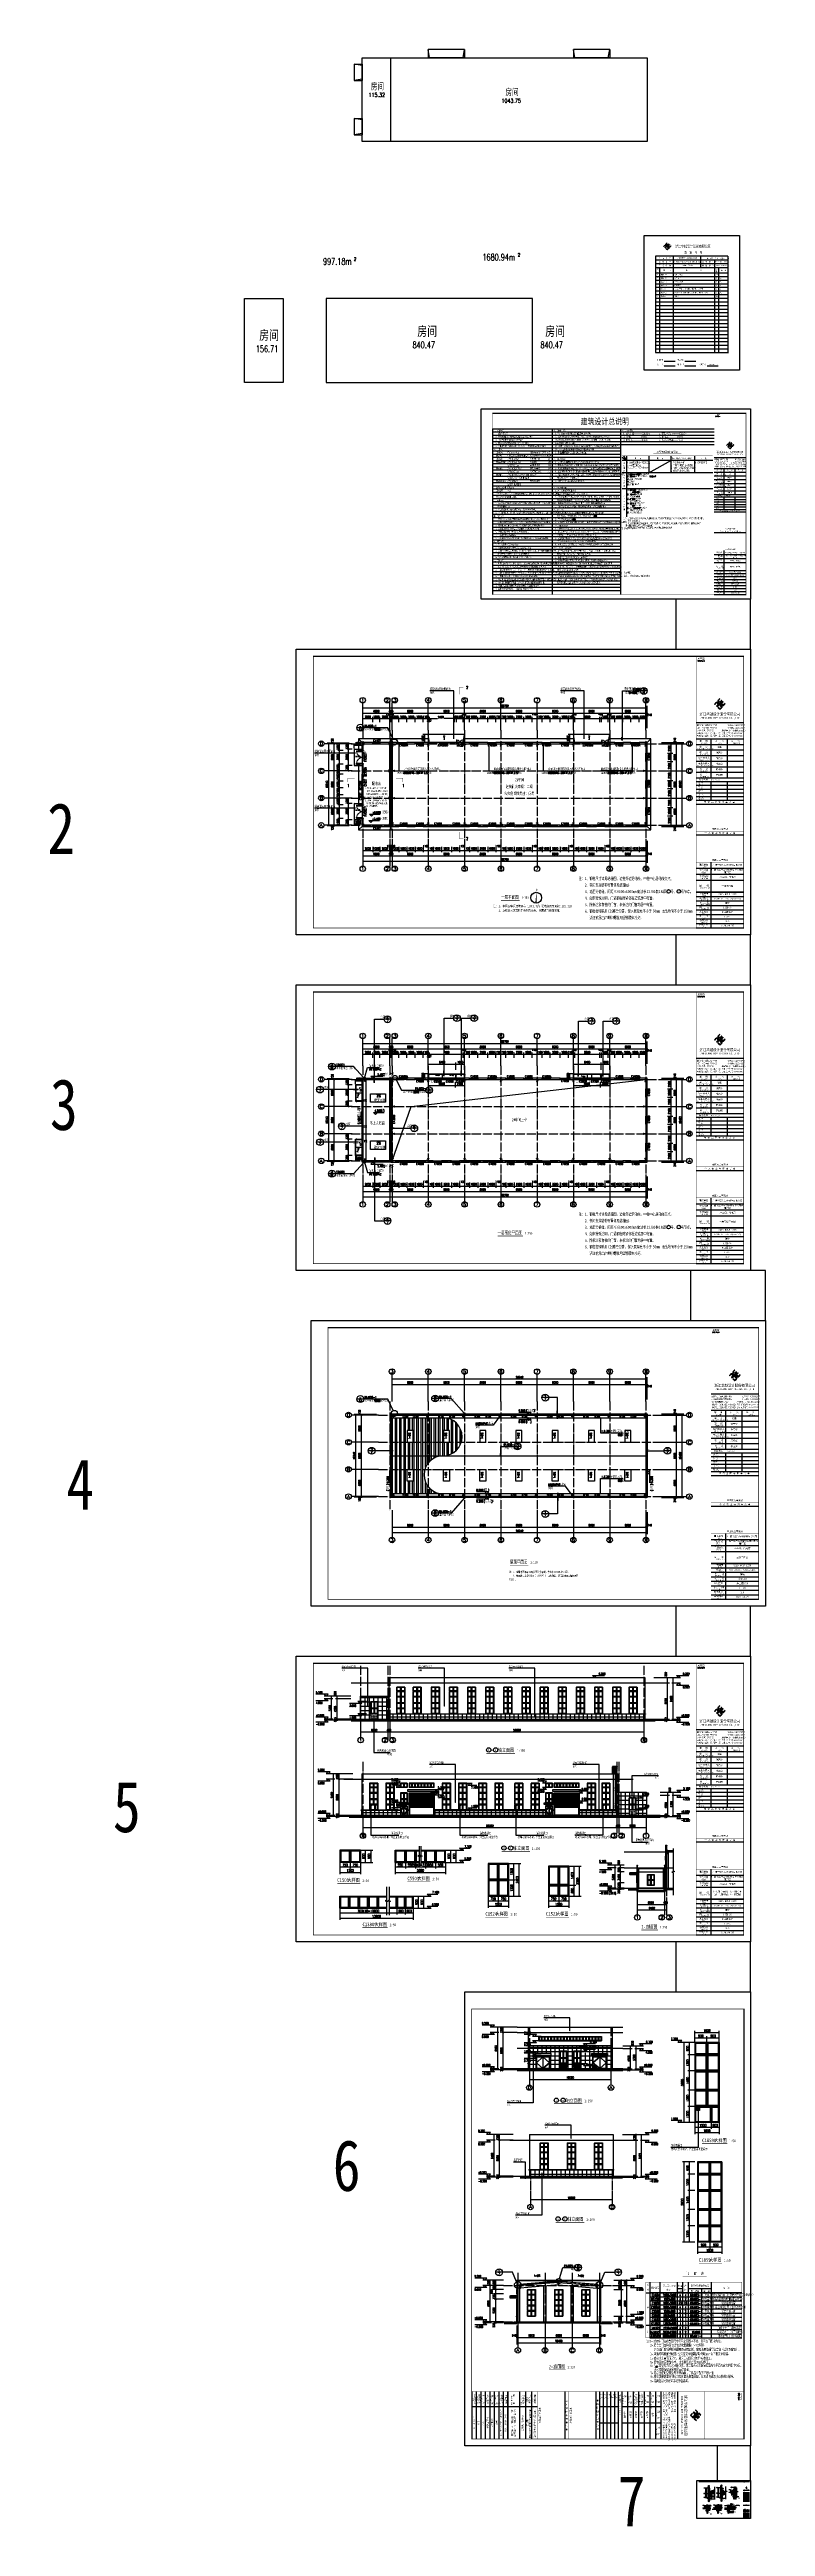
# Model space of a CAD drawing. Header units: millimetres. Extents: x 4279522 to 4437387, y 18981343 to 19528009.
import ezdxf
from ezdxf.enums import TextEntityAlignment as Align

# ---------------------------------------------------------------- set-up
doc = ezdxf.new("R2010")
doc.units = ezdxf.units.MM
doc.header["$LTSCALE"] = 1000
doc.header["$MEASUREMENT"] = 0
for name, pattern in [('DASH', [0.35, 0.25, -0.1]), ('DASHED', [25.719999, 12.86, -12.86]), ('DOTE', [2.42, 2, -0.2, 0.02, -0.2])]:
    doc.linetypes.add(name, pattern=pattern)
doc.layers.get('Defpoints').update_dxf_attribs({"color": 1})
for name, color, linetype in [('0 -  屋顶线', 150, 'Continuous'), ('0 - 五金配件', 15, 'Continuous'), ('0 - 填充', 251, 'Continuous'), ('0 - 梁柱', 3, 'Continuous'), ('0 - 立面线', 7, 'Continuous'), ('0 - 转弯半径', 10, 'Continuous'), ('AXIS', 145, 'Continuous'), ('AXIS_TEXT', 7, 'Continuous'), ('AXIS_外部', 171, 'Continuous'), ('COLUMN', 2, 'Continuous'), ('DIM_ELEV', 3, 'Continuous'), ('DIM_IDEN', 171, 'Continuous'), ('DIM_LEAD', 145, 'Continuous'), ('DIM_SYMB', 165, 'Continuous'), ('DOOR_FIRE', 140, 'Continuous'), ('DOOR_FIRE_TEXT', 7, 'Continuous'), ('DOTE', 250, 'DOTE'), ('GROUND', 150, 'Continuous'), ('LVTRY', 6, 'Continuous'), ('PUB_DIM', 161, 'Continuous'), ('PUB_HATCH', 8, 'Continuous'), ('PUB_TEXT', 7, 'Continuous'), ('PUB_TITLE', 4, 'Continuous'), ('PUB_WALL', 9, 'Continuous'), ('ROOF', 4, 'Continuous'), ('S_WALL', 11, 'Continuous'), ('S_WINDOW', 4, 'Continuous'), ('SPACE', 7, 'Continuous'), ('SURFACE', 6, 'Continuous'), ('TK', 4, 'Continuous'), ('VPIPE-雨水', 4, 'Continuous'), ('WALL', 9, 'Continuous'), ('WALL-PARAPET', 6, 'Continuous'), ('WINDOW', 140, 'Continuous'), ('WINDOW_TEXT', 7, 'Continuous'), ('剖面线', 7, 'Continuous'), ('填充', 8, 'Continuous'), ('彩板', 4, 'Continuous'), ('标高', 83, 'Continuous'), ('梁柱', 3, 'Continuous'), ('真石漆分割', 251, 'Continuous'), ('立面线', 7, 'Continuous'), ('立面线条', 7, 'Continuous'), ('立面门窗', 144, 'Continuous'), ('钢材层', 2, 'Continuous'), ('门', 6, 'Continuous')]:
    doc.layers.add(name, color=color, linetype=linetype)
for name, color, linetype, lineweight in [('0 - 已设计道路边线', 150, 'Continuous', 50), ('Pkpm_柱子', 3, 'Continuous', 35), ('S_SURFACE', 6, 'Continuous', 9)]:
    doc.layers.add(name, color=color, linetype=linetype, lineweight=lineweight)
doc.styles.add('-宋体', font='', dxfattribs={"width": 0.8})
doc.styles.add('_TCH_AXIS', font='COMPLEX', dxfattribs={"bigfont": 'GBCBIG'})
doc.styles.add('_TCH_DIM', font='SIMPLEX', dxfattribs={"bigfont": 'GBCBIG'})
doc.styles.add('_TCH_DIM_T3', font='SIMPLEX', dxfattribs={"width": 0.705882, "bigfont": 'GBCBIG'})
doc.styles.add('_TCH_LABEL', font='COMPLEX', dxfattribs={"bigfont": 'GBCBIG'})
doc.styles.add('_TCH_SPACE', font='SIMPLEX', dxfattribs={"height": 5, "bigfont": 'GBCBIG'})
doc.styles.add('_TCH_WINDOW', font='SIMPLEX', dxfattribs={"height": 3.5, "bigfont": 'GBCBIG'})
doc.styles.add('COMPLEX', font='COMPLEX')
doc.styles.add('HT', font='simhei.ttf', dxfattribs={"width": 0.7})
doc.styles.add('ROMANS', font='romans', dxfattribs={"width": 0.65, "height": 231.275})
doc.styles.add('TSSD_REIN', font='tssdeng.shx', dxfattribs={"width": 0.7, "bigfont": 'tssdchn.shx'})
doc.styles.add('YAYA', font='', dxfattribs={"width": 0.8, "height": 1})
doc.styles.add('图框文字3', font='', dxfattribs={"width": 0.8})
doc.styles.add('图签宋体', font='', dxfattribs={"height": 300})
doc.styles.add('图签黑体', font='simhei.ttf', dxfattribs={"height": 550})
doc.styles.add('宋', font='', dxfattribs={"width": 0.8})
doc.styles.add('设计说明', font='tssdeng.shx', dxfattribs={"width": 0.7, "bigfont": 'tssdchn.shx'})
doc.styles.add('黑体', font='simhei.ttf', dxfattribs={"width": 0.8})
doc.styles.get('-宋体').set_extended_font_data('SimSun')
doc.styles.get('YAYA').set_extended_font_data('SimSun')
doc.styles.get('图框文字3').set_extended_font_data('SimSun')
doc.styles.get('图签宋体').set_extended_font_data('NSimSun')
doc.styles.get('宋').set_extended_font_data('SimSun')
doc.dimstyles.new('_TCH_ARCH&&150', dxfattribs={"dimtxt": 446.25, "dimasz": 150, "dimexe": 375, "dimexo": 450, "dimgap": 189.375, "dimtad": 1, "dimdec": 0, "dimzin": 0, "dimdsep": 46, "dimtxsty": '_TCH_DIM_T3', "dimblk": 'ARCHTICK', "dimcen": 0.09, "dimclrt": 7, "dimazin": 2, "dimtfac": 1, "dimtdec": 0, "dimtix": 1, "dimtmove": 2, "dimatfit": 3, "dimfxl": 0, "dimtolj": 1, "dimtzin": 0, "dimarcsym": 0})
doc.dimstyles.new('_TCH_ARCH&&20', dxfattribs={"dimtxt": 59.5, "dimasz": 20, "dimexe": 50, "dimexo": 60, "dimgap": 20, "dimtad": 1, "dimdec": 0, "dimzin": 0, "dimdsep": 46, "dimtxsty": '_TCH_DIM_T3', "dimblk": 'ARCHTICK', "dimcen": 0.09, "dimclrt": 7, "dimazin": 2, "dimtfac": 1, "dimtdec": 0, "dimtix": 1, "dimtmove": 2, "dimatfit": 3, "dimfxl": 0, "dimtolj": 1, "dimtzin": 0, "dimarcsym": 0})
doc.dimstyles.new('_TCH_ARCH&&50', dxfattribs={"dimtxt": 175, "dimasz": 50, "dimexe": 125, "dimexo": 150, "dimgap": 50, "dimtad": 1, "dimdec": 0, "dimzin": 0, "dimdsep": 46, "dimtxsty": '_TCH_DIM_T3', "dimblk": 'ARCHTICK', "dimcen": 0.09, "dimclrt": 7, "dimazin": 2, "dimtfac": 1, "dimtdec": 0, "dimtix": 1, "dimtmove": 2, "dimatfit": 3, "dimfxl": 0, "dimtolj": 1, "dimtzin": 0, "dimarcsym": 0})
pattern_1 = [(0, (-461.4, -166224), (0, 952.5), []), (90, (-461.4, -166224), (-952.5, 6e-14), [])]
pattern_2 = [(45, (-892872.96, -16311.07), (-35.35533906, 35.35533906), []), (50, (-892872.96, -16311.07), (143.4520365, -12.550427), [15, -165]), (355, (-892872.96, -16311.07), (-27.7502667, 150.4384267), [12, -132]), (100.4514, (-892861.01, -16312.12), (115.7018763, 137.8879084), [12.748038, -140.2284224]), (46.1842, (-892872.96, -16271.07), (213.4482097, -33.1038029), [22.5, -247.5]), (96.6356, (-892855.17, -16273.83), (186.932541, 194.8235742), [19.1220576, -210.3426]), (351.1842, (-892872.96, -16271.07), (186.932389, 194.8237202), [18, -198]), (21, (-892852.96, -16281.07), (119.3814104, -80.5237781), [15, -165]), (326, (-892852.96, -16281.07), (48.6630664, 145.030009), [12, -132]), (71.4514, (-892843.01, -16287.78), (168.0445257, 64.5060993), [12.748038, -140.2284224]), (37.5, (-892872.96, -16311.07), (2.43197106, 66.57877077), [0, -130.4, 0, -134, 0, -132.5]), (7.5, (-892872.96, -16311.07), (52.6139075, 78.88234238), [0, -76.4, 0, -127.4, 0, -50.5]), (327.5, (-892917.56, -16311.07), (106.76448723, -4.51097435), [0, -50, 0, -156, 0, -207]), (317.5, (-892937.56, -16311.07), (116.63723387, 20.02099647), [0, -65, 0, -103.6, 0, -147])]
pattern_3 = [(45, (-893096.03, -16226.94), (-35.35533906, 35.35533906), []), (50, (-893096.03, -16226.94), (143.4520365, -12.550427), [15, -165]), (355, (-893096.03, -16226.94), (-27.7502667, 150.4384267), [12, -132]), (100.4514, (-893084.07, -16227.98), (115.7018763, 137.8879084), [12.748038, -140.2284224]), (46.1842, (-893096.03, -16186.94), (213.4482097, -33.1038029), [22.5, -247.5]), (96.6356, (-893078.24, -16189.7), (186.932541, 194.8235742), [19.1220576, -210.3426]), (351.1842, (-893096.03, -16186.94), (186.932389, 194.8237202), [18, -198]), (21, (-893076.03, -16196.94), (119.3814104, -80.5237781), [15, -165]), (326, (-893076.03, -16196.94), (48.6630664, 145.030009), [12, -132]), (71.4514, (-893066.08, -16203.65), (168.0445257, 64.5060993), [12.748038, -140.2284224]), (37.5, (-893096.03, -16226.94), (2.43197106, 66.57877077), [0, -130.4, 0, -134, 0, -132.5]), (7.5, (-893096.03, -16226.94), (52.6139075, 78.88234238), [0, -76.4, 0, -127.4, 0, -50.5]), (327.5, (-893140.63, -16226.94), (106.76448723, -4.51097435), [0, -50, 0, -156, 0, -207]), (317.5, (-893160.63, -16226.94), (116.63723387, 20.02099647), [0, -65, 0, -103.6, 0, -147])]
pattern_4 = [(45, (-886818.284, -7589.91), (-35.35533906, 35.35533906), []), (50, (-886818.28, -7589.91), (143.4520365, -12.550427), [15, -165]), (355, (-886818.28, -7589.91), (-27.7502667, 150.4384267), [12, -132]), (100.4514, (-886806.33, -7590.96), (115.7018763, 137.8879084), [12.748038, -140.2284224]), (46.1842, (-886818.28, -7549.91), (213.4482097, -33.1038029), [22.5, -247.5]), (96.6356, (-886800.5, -7552.67), (186.932541, 194.8235742), [19.1220576, -210.3426]), (351.1842, (-886818.28, -7549.9), (186.932389, 194.8237202), [18, -198]), (21, (-886798.28, -7559.91), (119.3814104, -80.5237781), [15, -165]), (326, (-886798.28, -7559.91), (48.6630664, 145.030009), [12, -132]), (71.4514, (-886788.34, -7566.62), (168.0445257, 64.5060993), [12.748038, -140.2284224]), (37.5, (-886818.284, -7589.91), (2.43197106, 66.57877077), [0, -130.4, 0, -134, 0, -132.5]), (7.5, (-886818.284, -7589.91), (52.6139075, 78.88234238), [0, -76.4, 0, -127.4, 0, -50.5]), (327.5, (-886862.884, -7589.91), (106.76448723, -4.51097435), [0, -50, 0, -156, 0, -207]), (317.5, (-886882.88, -7589.91), (116.63723387, 20.02099647), [0, -65, 0, -103.6, 0, -147])]
pattern_5 = [(0, (0, 0), (0, 952.5), []), (90, (0, 0), (-952.5, 6e-14), [])]

# ---------------------------------------------------------------- blocks, each defined once
blk = doc.blocks.new('45654')
at = {"layer": '0 - 已设计道路边线', "ltscale": 0.01}
for points in [[(4404592, 19331977), (4405392, 19331977), (4405392, 19332777), (4404592, 19332777)], [(4404592, 19331877), (4405392, 19331877), (4405392, 19330777), (4404592, 19330777)], [(4404592, 19330677), (4405392, 19330677), (4405392, 19329377), (4404592, 19329377)], [(4406292, 19331977), (4405492, 19331977), (4405492, 19332777), (4406292, 19332777)], [(4406292, 19331877), (4405492, 19331877), (4405492, 19330777), (4406292, 19330777)], [(4406292, 19330677), (4405492, 19330677), (4405492, 19329377), (4406292, 19329377)], [(4404592, 19329277), (4405392, 19329277), (4405392, 19328177), (4404592, 19328177)], [(4404592, 19328077), (4405392, 19328077), (4405392, 19326977), (4404592, 19326977)], [(4406292, 19329277), (4405492, 19329277), (4405492, 19328177), (4406292, 19328177)], [(4406292, 19328077), (4405492, 19328077), (4405492, 19326977), (4406292, 19326977)]]:
    blk.add_lwpolyline(points, close=True, dxfattribs=at)
at = {"layer": '0 - 转弯半径', "color": 0}
for p, q in [((4404542, 19332827), (4404542, 19326927)), ((4404542, 19332827), (4406342, 19332827)), ((4404542, 19331927), (4406342, 19331927)), ((4404542, 19330727), (4406342, 19330727)), ((4405442, 19332827), (4405442, 19326927)), ((4406342, 19332827), (4406342, 19326927)), ((4404542, 19329327), (4406342, 19329327)), ((4404542, 19328127), (4406342, 19328127)), ((4404542, 19326927), (4406342, 19326927))]:
    blk.add_line(p, q, dxfattribs=at)
blk = doc.blocks.new('3454')
blk.add_hatch(color=1).paths.add_polyline_path([(3537254, 18340999, -1), (3537414, 18340999, -1)])
blk.add_lwpolyline([(3537434, 18340899), (3537234, 18340899), (3537234, 18341099), (3537434, 18341099)], close=True)
blk.add_circle((3537334, 18340999), 80)
blk = doc.blocks.new('222')
for p, q in [((2743879, 19138003), (2742812, 19138003)), ((2742812, 19138003), (2742812, 19137946)), ((2742812, 19137946), (2743879, 19137946)), ((2742812, 19137671), (2743879, 19137671)), ((2742812, 19137671), (2742812, 19137621)), ((2742812, 19137621), (2743879, 19137621)), ((2742812, 19137371), (2743879, 19137371)), ((2742812, 19137371), (2742812, 19137321)), ((2742812, 19137321), (2743879, 19137321)), ((2742812, 19137071), (2743879, 19137071)), ((2742812, 19137071), (2742812, 19137021)), ((2742812, 19137021), (2743879, 19137021)), ((2742812, 19136771), (2743879, 19136771)), ((2742812, 19136771), (2742812, 19136721)), ((2742812, 19136721), (2743879, 19136721)), ((2742812, 19136471), (2743879, 19136471)), ((2742812, 19136471), (2742812, 19136421)), ((2742812, 19136421), (2743879, 19136421)), ((2742881, 19137671), (2742881, 19137946)), ((2742881, 19137371), (2742881, 19137621)), ((2742881, 19137071), (2742881, 19137321)), ((2742881, 19136771), (2742881, 19137021)), ((2742881, 19136471), (2742881, 19136721)), ((2742881, 19136402), (2742881, 19136421)), ((2742881, 19136402), (2742911, 19136402)), ((2742911, 19137671), (2742911, 19137946)), ((2742911, 19137371), (2742911, 19137621)), ((2742911, 19137071), (2742911, 19137321)), ((2742911, 19136771), (2742911, 19137021)), ((2742911, 19136471), (2742911, 19136721)), ((2742911, 19136402), (2742911, 19136421)), ((2743038, 19128072), (2743038, 19138003)), ((2743095, 19138003), (2743095, 19128071)), ((2743127, 19137671), (2743127, 19137946)), ((2743127, 19137371), (2743127, 19137621)), ((2743127, 19137071), (2743127, 19137321)), ((2743127, 19136771), (2743127, 19137021)), ((2743127, 19136471), (2743127, 19136721)), ((2743127, 19136402), (2743127, 19136421)), ((2743127, 19136402), (2743157, 19136402)), ((2743157, 19137671), (2743157, 19137946)), ((2743157, 19137371), (2743157, 19137621)), ((2743157, 19137071), (2743157, 19137321)), ((2743157, 19136771), (2743157, 19137021)), ((2743157, 19136471), (2743157, 19136721)), ((2743157, 19136402), (2743157, 19136421)), ((2743533, 19137671), (2743533, 19137946)), ((2743533, 19137371), (2743533, 19137621)), ((2743533, 19137071), (2743533, 19137321)), ((2743533, 19136771), (2743533, 19137021)), ((2743533, 19136471), (2743533, 19136721)), ((2743533, 19136402), (2743533, 19136421)), ((2743563, 19136402), (2743533, 19136402)), ((2743563, 19137671), (2743563, 19137946)), ((2743563, 19137371), (2743563, 19137621)), ((2743563, 19137071), (2743563, 19137321)), ((2743563, 19136771), (2743563, 19137021)), ((2743563, 19136471), (2743563, 19136721)), ((2743563, 19136402), (2743563, 19136421)), ((2743595, 19128071), (2743595, 19138003)), ((2743652, 19138003), (2743652, 19128072)), ((2743780, 19137671), (2743780, 19137946)), ((2743780, 19137371), (2743780, 19137621)), ((2743780, 19137071), (2743780, 19137321)), ((2743780, 19136771), (2743780, 19137021)), ((2743780, 19136471), (2743780, 19136721)), ((2743780, 19136402), (2743780, 19136421)), ((2743810, 19136402), (2743780, 19136402)), ((2743810, 19137671), (2743810, 19137946)), ((2743810, 19137371), (2743810, 19137621)), ((2743810, 19137071), (2743810, 19137321)), ((2743810, 19136771), (2743810, 19137021)), ((2743810, 19136471), (2743810, 19136721)), ((2743810, 19136402), (2743810, 19136421)), ((2743879, 19138003), (2743879, 19137946)), ((2743879, 19137671), (2743879, 19137621)), ((2743879, 19137371), (2743879, 19137321)), ((2743879, 19137071), (2743879, 19137021)), ((2743879, 19136771), (2743879, 19136721)), ((2743879, 19136471), (2743879, 19136421)), ((2743095, 19128071), (2743039, 19128071)), ((2743595, 19128071), (2743651, 19128071))]:
    blk.add_line(p, q)
at = {"linetype": 'DASHED', "ltscale": 0.1}
for p, q in [((2743879, 19137996), (2742812, 19137996)), ((2743038, 19137371), (2743038, 19137621)), ((2743038, 19137071), (2743038, 19137321)), ((2743038, 19136771), (2743038, 19137021)), ((2743038, 19136471), (2743038, 19136721)), ((2743045, 19138003), (2743045, 19128071)), ((2743045, 19137621), (2743045, 19137371)), ((2743045, 19137321), (2743045, 19137071)), ((2743045, 19137021), (2743045, 19136771)), ((2743045, 19136721), (2743045, 19136471)), ((2743095, 19137621), (2743095, 19137371)), ((2743095, 19137321), (2743095, 19137071)), ((2743095, 19137021), (2743095, 19136771)), ((2743095, 19136721), (2743095, 19136471)), ((2743595, 19137621), (2743595, 19137371)), ((2743595, 19137321), (2743595, 19137071)), ((2743595, 19137021), (2743595, 19136771)), ((2743595, 19136721), (2743595, 19136471)), ((2743645, 19128071), (2743645, 19138003)), ((2743645, 19137621), (2743645, 19137371)), ((2743645, 19137321), (2743645, 19137071)), ((2743645, 19137021), (2743645, 19136771)), ((2743645, 19136721), (2743645, 19136471)), ((2743652, 19137621), (2743652, 19137371)), ((2743652, 19137321), (2743652, 19137071)), ((2743652, 19137021), (2743652, 19136771)), ((2743652, 19136721), (2743652, 19136471))]:
    blk.add_line(p, q, dxfattribs=at)
for points in [[(2742979, 19137951), (2743023, 19137951), (2743023, 19137881)], [(2742979, 19134921), (2743023, 19134921), (2743023, 19134851)], [(2743095, 19137901), (2743595, 19137901)], [(2743095, 19137601), (2743595, 19137601)], [(2743095, 19137421), (2743127, 19137421)], [(2743095, 19137301), (2743595, 19137301)], [(2743095, 19137121), (2743127, 19137121)], [(2743095, 19137001), (2743595, 19137001)], [(2743095, 19136821), (2743127, 19136821)], [(2743095, 19136701), (2743595, 19136701)], [(2743095, 19136521), (2743127, 19136521)], [(2743095, 19136401), (2743595, 19136401)], [(2743563, 19137421), (2743595, 19137421)], [(2743563, 19137121), (2743595, 19137121)], [(2743563, 19136821), (2743595, 19136821)], [(2743563, 19136521), (2743595, 19136521)], [(2743713, 19137951), (2743669, 19137951), (2743669, 19137881)], [(2743713, 19134921), (2743669, 19134921), (2743669, 19134851)], [(2742979, 19132221), (2743023, 19132221), (2743023, 19132151)], [(2742979, 19130369), (2743023, 19130369), (2743023, 19130299)], [(2742979, 19128516), (2743023, 19128516), (2743023, 19128446)], [(2743713, 19132221), (2743669, 19132221), (2743669, 19132151)], [(2743713, 19130369), (2743669, 19130369), (2743669, 19130299)], [(2743713, 19128516), (2743669, 19128516), (2743669, 19128446)]]:
    blk.add_lwpolyline(points)
at = {"const_width": 20}
for points in [[(2743095, 19136371), (2743595, 19136371)], [(2743095, 19136071), (2743595, 19136071)], [(2743095, 19135771), (2743595, 19135771)], [(2743095, 19135471), (2743595, 19135471)], [(2743095, 19135471), (2743595, 19135471)], [(2743095, 19135171), (2743595, 19135171)], [(2743095, 19134871), (2743595, 19134871)], [(2743095, 19134571), (2743595, 19134571)], [(2743095, 19134571), (2743595, 19134571)], [(2743095, 19134271), (2743595, 19134271)], [(2743095, 19133971), (2743595, 19133971)], [(2743095, 19133671), (2743595, 19133671)], [(2743095, 19133371), (2743595, 19133371)], [(2743095, 19133071), (2743595, 19133071)], [(2743095, 19132771), (2743595, 19132771)], [(2743095, 19132471), (2743595, 19132471)], [(2743095, 19132171), (2743595, 19132171)], [(2743095, 19131871), (2743595, 19131871)], [(2743095, 19131571), (2743595, 19131571)], [(2743095, 19131271), (2743595, 19131271)], [(2743095, 19130971), (2743595, 19130971)], [(2743095, 19130671), (2743595, 19130671)], [(2743095, 19130371), (2743595, 19130371)], [(2743095, 19130071), (2743595, 19130071)], [(2743095, 19129771), (2743595, 19129771)], [(2743095, 19129471), (2743595, 19129471)], [(2743095, 19129171), (2743595, 19129171)], [(2743095, 19128871), (2743595, 19128871)], [(2743095, 19128571), (2743595, 19128571)], [(2743095, 19128271), (2743595, 19128271)]]:
    blk.add_lwpolyline(points, dxfattribs=at)
at = {"linetype": 'DASHED', "ltscale": 0.1}
for points in [[(2743157, 19137421), (2743533, 19137421)], [(2743157, 19137121), (2743533, 19137121)], [(2743157, 19136821), (2743533, 19136821)], [(2743157, 19136521), (2743533, 19136521)]]:
    blk.add_lwpolyline(points, dxfattribs=at)
for centre, start, end in [((2743039, 19128072), 180, 270), ((2743651, 19128072), 270, 0)]:
    blk.add_arc(centre, 1, start, end)
blk = doc.blocks.new('A$C029342F8')
at = {"layer": '填充', "ltscale": 0.8}
h = blk.add_hatch(color=256, dxfattribs=at)
h.dxf.hatch_style = 1
h.paths.add_polyline_path([(93, 119, 1), (68, 119, 1)])
at = {"color": 6, "elevation": 1301}
blk.add_lwpolyline([(83, 99, 1.09539785), (74, 139), (57, 145), (101, 169), (98, 155, -0.52297677), (98, 90), (-58, -48), (83, 99)], format="xyb", close=True, dxfattribs=at)
at = {"layer": '填充', "ltscale": 0.8}
blk.add_circle((80, 119, 1301), 12.5, dxfattribs=at)
blk = doc.blocks.new('A$C2F155950')
blk.add_lwpolyline([(381, 144), (0, 117), (381, 91)])
blk.add_lwpolyline([(381, 0), (339, 0), (339, 204), (381, 204)], close=True)
at = {"layer": '填充', "const_width": 42.3}
blk.add_lwpolyline([(448, 162, -1), (406, 162, -1)], format="xyb", close=True, dxfattribs=at)
blk = doc.blocks.new('A$C6EE6551E')
at = {"layer": 'COLUMN'}
blk.add_hatch(color=256, dxfattribs=at).paths.add_polyline_path([(5, 195), (75, 200), (77, 175), (82, 175), (80, 205), (0, 200), (13, 0), (93, 5), (91, 35), (86, 35), (88, 10), (18, 5)])
blk.add_lwpolyline([(93, 5), (13, 0), (0, 200), (80, 205), (82, 175), (77, 175), (75, 200), (5, 195), (18, 5), (88, 10), (86, 35), (91, 35)], close=True, dxfattribs=at)
blk = doc.blocks.new('A$C26DA7742')
at = {"layer": '0 - 五金配件'}
blk.add_lwpolyline([(0, 0), (9, 0), (9, 41), (0, 41)], close=True, dxfattribs=at)
blk.add_lwpolyline([(0, 26), (76, 20), (0, 15)], dxfattribs=at)
blk = doc.blocks.new('sdrye5o')
at = {"layer": '钢材层', "linetype": 'ByBlock'}
for p, q in [((-1682565, 283815), (-1682555, 283815)), ((-1682565, 283814), (-1682565, 283815)), ((-1682565, 283814), (-1682555, 283814)), ((-1682555, 283814), (-1682555, 283815))]:
    blk.add_line(p, q, dxfattribs=at)
at = {"layer": '钢材层'}
for p, q in [((-1682562, 283815), (-1682562, 283819)), ((-1682561, 283814), (-1682559, 283813)), ((-1682561, 283811), (-1682559, 283810)), ((-1682561, 283808), (-1682559, 283807)), ((-1682561, 283805), (-1682559, 283804)), ((-1682561, 283802), (-1682559, 283801)), ((-1682558, 283815), (-1682558, 283819))]:
    blk.add_line(p, q, dxfattribs=at)
for points in [[(-1682564, 283815, 0.4142136), (-1682564, 283816), (-1682564, 283819, -0.2530268), (-1682563, 283819), (-1682557, 283819, -0.2530268), (-1682556, 283819), (-1682556, 283816, 0.4142136), (-1682555, 283815)], [(-1682557, 283819, 0.2105261), (-1682558, 283819, 0.2165064), (-1682562, 283819, 0.2105261), (-1682563, 283819)], [(-1682560, 283795), (-1682561, 283798, -0.7177635), (-1682561, 283799), (-1682558, 283797)]]:
    blk.add_lwpolyline(points, format="xyb", dxfattribs=at)
for points in [[(-1682562, 283814), (-1682562, 283813), (-1682563, 283813), (-1682557, 283811), (-1682558, 283811), (-1682558, 283810)], [(-1682562, 283811), (-1682562, 283810), (-1682563, 283810), (-1682557, 283808), (-1682558, 283808), (-1682558, 283807)], [(-1682558, 283804), (-1682558, 283805), (-1682557, 283805), (-1682563, 283807), (-1682562, 283807), (-1682562, 283808)], [(-1682562, 283805), (-1682562, 283804), (-1682563, 283804), (-1682557, 283802), (-1682558, 283802), (-1682558, 283801)], [(-1682562, 283800), (-1682562, 283797), (-1682560, 283794), (-1682558, 283797), (-1682558, 283799), (-1682557, 283799), (-1682563, 283801), (-1682562, 283801), (-1682562, 283802)], [(-1682557, 283814), (-1682557, 283814), (-1682558, 283814), (-1682558, 283813)]]:
    blk.add_lwpolyline(points, dxfattribs=at)
blk = doc.blocks.new('sdtryru')
at = {"layer": '钢材层', "linetype": 'ByBlock'}
for p, q in [((-1050029, 551308), (-1050038, 551308)), ((-1050038, 551307), (-1050038, 551308)), ((-1050029, 551307), (-1050038, 551307)), ((-1050029, 551280), (-1050038, 551280)), ((-1050038, 551280), (-1050038, 551279)), ((-1050029, 551279), (-1050038, 551279)), ((-1050029, 551307), (-1050029, 551308)), ((-1050029, 551280), (-1050029, 551279))]:
    blk.add_line(p, q, dxfattribs=at)
at = {"layer": '钢材层'}
for p, q in [((-1050036, 551308), (-1050036, 551312)), ((-1050036, 551279), (-1050036, 551276)), ((-1050032, 551307), (-1050035, 551306)), ((-1050032, 551304), (-1050035, 551303)), ((-1050032, 551301), (-1050035, 551300)), ((-1050032, 551298), (-1050035, 551297)), ((-1050032, 551295), (-1050035, 551294)), ((-1050032, 551293), (-1050035, 551293)), ((-1050032, 551290), (-1050035, 551290)), ((-1050032, 551287), (-1050035, 551287)), ((-1050032, 551284), (-1050035, 551284)), ((-1050032, 551281), (-1050035, 551281)), ((-1050031, 551308), (-1050031, 551312)), ((-1050031, 551279), (-1050031, 551276))]:
    blk.add_line(p, q, dxfattribs=at)
for points in [[(-1050029, 551308, -0.4142136), (-1050029, 551309), (-1050029, 551312, 0.2530268), (-1050030, 551312), (-1050037, 551312, 0.2530268), (-1050038, 551312), (-1050038, 551309, -0.4142136), (-1050038, 551308)], [(-1050029, 551279, 0.4142136), (-1050029, 551279), (-1050029, 551276, -0.2530268), (-1050030, 551275), (-1050037, 551275, -0.2530268), (-1050038, 551276), (-1050038, 551279, 0.4142136), (-1050038, 551279)], [(-1050037, 551312, -0.2105261), (-1050036, 551312, -0.2165064), (-1050031, 551312, -0.2105261), (-1050030, 551312)], [(-1050037, 551275, 0.2105261), (-1050036, 551276, 0.2165064), (-1050031, 551276, 0.2105261), (-1050030, 551275)]]:
    blk.add_lwpolyline(points, format="xyb", dxfattribs=at)
for points in [[(-1050036, 551307), (-1050037, 551307), (-1050036, 551307), (-1050036, 551306)], [(-1050032, 551307), (-1050032, 551306), (-1050031, 551306), (-1050037, 551304), (-1050036, 551304), (-1050036, 551303)], [(-1050032, 551304), (-1050032, 551303), (-1050031, 551303), (-1050037, 551301), (-1050036, 551301), (-1050036, 551300)], [(-1050036, 551296), (-1050036, 551298), (-1050037, 551298), (-1050031, 551300), (-1050032, 551300), (-1050032, 551301)], [(-1050032, 551298), (-1050032, 551297), (-1050031, 551297), (-1050037, 551295), (-1050035, 551295), (-1050035, 551294)], [(-1050032, 551290), (-1050032, 551291), (-1050031, 551291), (-1050037, 551292), (-1050035, 551293), (-1050035, 551294)], [(-1050036, 551291), (-1050036, 551290), (-1050037, 551289), (-1050031, 551288), (-1050032, 551288), (-1050032, 551287)], [(-1050032, 551284), (-1050032, 551285), (-1050031, 551285), (-1050037, 551286), (-1050036, 551287), (-1050036, 551288)], [(-1050032, 551281), (-1050032, 551282), (-1050031, 551282), (-1050037, 551283), (-1050036, 551284), (-1050036, 551285)], [(-1050036, 551280), (-1050037, 551280), (-1050036, 551281), (-1050036, 551282)]]:
    blk.add_lwpolyline(points, dxfattribs=at)
blk = doc.blocks.new('_ArchTick')
at = {"color": 0, "linetype": 'ByBlock', "const_width": 0.4}
blk.add_lwpolyline([(-0.5, -0.5), (0.5, 0.5)], dxfattribs=at)
blk = doc.blocks.new('*D485')
at = {"layer": 'Defpoints', "color": 0}
for p in [(4391651, 19007050), (4393151, 19007050), (4393151, 19006165)]:
    blk.add_point(p, dxfattribs=at)
at = {"layer": 'PUB_DIM', "color": 0, "lineweight": -2}
for p, q in [((4391651, 19006900), (4391651, 19006040)), ((4391651, 19006165), (4393151, 19006165)), ((4393151, 19006900), (4393151, 19006040))]:
    blk.add_line(p, q, dxfattribs=at)
at = {"layer": 'PUB_DIM', "color": 0, "lineweight": -2, "xscale": 50, "yscale": 50, "zscale": 50, "rotation": 180}
blk.add_blockref('_ArchTick', (4391651, 19006165), dxfattribs=at)
at = {"layer": 'PUB_DIM', "color": 0, "lineweight": -2, "xscale": 50, "yscale": 50, "zscale": 50}
blk.add_blockref('_ArchTick', (4393151, 19006165), dxfattribs=at)
at = {"layer": 'PUB_DIM', "color": 7, "insert": (4392401, 19006303), "char_height": 175, "attachment_point": 5, "style": '_TCH_DIM_T3'}
blk.add_mtext('\\A1;1500', dxfattribs=at)
blk = doc.blocks.new('*D486')
at = {"layer": 'Defpoints', "color": 0}
for p in [(4393001, 19009300), (4393933, 19009300), (4393001, 19006900)]:
    blk.add_point(p, dxfattribs=at)
at = {"layer": 'PUB_DIM', "color": 0, "lineweight": -2}
for p, q in [((4393151, 19009300), (4394058, 19009300)), ((4393933, 19006900), (4393933, 19009300)), ((4393151, 19006900), (4394058, 19006900))]:
    blk.add_line(p, q, dxfattribs=at)
at = {"layer": 'PUB_DIM', "color": 0, "lineweight": -2, "xscale": 50, "yscale": 50, "zscale": 50}
for p, rotation in [((4393933, 19009300), 90), ((4393933, 19006900), 270)]:
    blk.add_blockref('_ArchTick', p, dxfattribs=dict(at, rotation=rotation))
at = {"layer": 'PUB_DIM', "color": 7, "insert": (4393796, 19008100), "char_height": 175, "attachment_point": 5, "rotation": 90, "style": '_TCH_DIM_T3'}
blk.add_mtext('\\A1;2400', dxfattribs=at)
blk = doc.blocks.new('*D487')
at = {"layer": 'Defpoints', "color": 0}
for p in [(4393001, 19009300), (4393001, 19008100), (4393533, 19009300)]:
    blk.add_point(p, dxfattribs=at)
at = {"layer": 'PUB_DIM', "color": 0, "lineweight": -2}
for p, q in [((4393151, 19009300), (4393658, 19009300)), ((4393151, 19008100), (4393658, 19008100)), ((4393533, 19008100), (4393533, 19009300))]:
    blk.add_line(p, q, dxfattribs=at)
at = {"layer": 'PUB_DIM', "color": 0, "lineweight": -2, "xscale": 50, "yscale": 50, "zscale": 50}
for p, rotation in [((4393533, 19009300), 90), ((4393533, 19008100), 270)]:
    blk.add_blockref('_ArchTick', p, dxfattribs=dict(at, rotation=rotation))
at = {"layer": 'PUB_DIM', "color": 7, "insert": (4393396, 19008700), "char_height": 175, "attachment_point": 5, "rotation": 90, "style": '_TCH_DIM_T3'}
blk.add_mtext('\\A1;1200', dxfattribs=at)
blk = doc.blocks.new('*D488')
at = {"layer": 'Defpoints', "color": 0}
for p in [(4393001, 19008100), (4393533, 19008100), (4393001, 19006900)]:
    blk.add_point(p, dxfattribs=at)
at = {"layer": 'PUB_DIM', "color": 0, "lineweight": -2}
for p, q in [((4393151, 19008100), (4393658, 19008100)), ((4393533, 19006900), (4393533, 19008100)), ((4393151, 19006900), (4393658, 19006900))]:
    blk.add_line(p, q, dxfattribs=at)
at = {"layer": 'PUB_DIM', "color": 0, "lineweight": -2, "xscale": 50, "yscale": 50, "zscale": 50}
for p, rotation in [((4393533, 19008100), 90), ((4393533, 19006900), 270)]:
    blk.add_blockref('_ArchTick', p, dxfattribs=dict(at, rotation=rotation))
at = {"layer": 'PUB_DIM', "color": 7, "insert": (4393396, 19007500), "char_height": 175, "attachment_point": 5, "rotation": 90, "style": '_TCH_DIM_T3'}
blk.add_mtext('\\A1;1200', dxfattribs=at)
blk = doc.blocks.new('*D489')
at = {"layer": 'Defpoints', "color": 0}
for p in [(4391651, 19007050), (4392401, 19007050), (4392401, 19006565)]:
    blk.add_point(p, dxfattribs=at)
at = {"layer": 'PUB_DIM', "color": 0, "lineweight": -2}
for p, q in [((4391651, 19006900), (4391651, 19006440)), ((4391651, 19006565), (4392401, 19006565)), ((4392401, 19006900), (4392401, 19006440))]:
    blk.add_line(p, q, dxfattribs=at)
at = {"layer": 'PUB_DIM', "color": 0, "lineweight": -2, "xscale": 50, "yscale": 50, "zscale": 50, "rotation": 180}
blk.add_blockref('_ArchTick', (4391651, 19006565), dxfattribs=at)
at = {"layer": 'PUB_DIM', "color": 0, "lineweight": -2, "xscale": 50, "yscale": 50, "zscale": 50}
blk.add_blockref('_ArchTick', (4392401, 19006565), dxfattribs=at)
at = {"layer": 'PUB_DIM', "color": 7, "insert": (4392026, 19006703), "char_height": 175, "attachment_point": 5, "style": '_TCH_DIM_T3'}
blk.add_mtext('\\A1;750', dxfattribs=at)
blk = doc.blocks.new('*D490')
at = {"layer": 'Defpoints', "color": 0}
for p in [(4392401, 19007050), (4393151, 19007050), (4393151, 19006565)]:
    blk.add_point(p, dxfattribs=at)
at = {"layer": 'PUB_DIM', "color": 0, "lineweight": -2}
for p, q in [((4392401, 19006900), (4392401, 19006440)), ((4392401, 19006565), (4393151, 19006565)), ((4393151, 19006900), (4393151, 19006440))]:
    blk.add_line(p, q, dxfattribs=at)
at = {"layer": 'PUB_DIM', "color": 0, "lineweight": -2, "xscale": 50, "yscale": 50, "zscale": 50, "rotation": 180}
blk.add_blockref('_ArchTick', (4392401, 19006565), dxfattribs=at)
at = {"layer": 'PUB_DIM', "color": 0, "lineweight": -2, "xscale": 50, "yscale": 50, "zscale": 50}
blk.add_blockref('_ArchTick', (4393151, 19006565), dxfattribs=at)
at = {"layer": 'PUB_DIM', "color": 7, "insert": (4392776, 19006703), "char_height": 175, "attachment_point": 5, "style": '_TCH_DIM_T3'}
blk.add_mtext('\\A1;750', dxfattribs=at)
blk = doc.blocks.new('A$C053D6479')
at = {"layer": 'PUB_TITLE'}
h = blk.add_hatch(color=256, dxfattribs=at)
h.dxf.hatch_style = 1
edge = h.paths.add_edge_path()
edge.add_spline(control_points=[(1026, 827), (1105, 920), (1188, 1008), (1266, 1102)], knot_values=[13, 13, 13, 13, 14, 14, 14, 14], degree=3, periodic=0)
edge.add_spline(control_points=[(1266, 1102), (1258, 1111), (1249, 1119), (1239, 1116)], knot_values=[12, 12, 12, 12, 13, 13, 13, 13], degree=3, periodic=0)
edge.add_spline(control_points=[(1239, 1116), (1210, 1107), (1179, 1092), (1144, 1077)], knot_values=[11, 11, 11, 11, 12, 12, 12, 12], degree=3, periodic=0)
edge.add_spline(control_points=[(1144, 1077), (1109, 1063), (1069, 1053), (1047, 1038)], knot_values=[10, 10, 10, 10, 11, 11, 11, 11], degree=3, periodic=0)
edge.add_spline(control_points=[(1047, 1038), (1028, 1026), (1007, 992), (991, 972)], knot_values=[9, 9, 9, 9, 10, 10, 10, 10], degree=3, periodic=0)
edge.add_spline(control_points=[(991, 972), (942, 913), (899, 868), (849, 810)], knot_values=[8, 8, 8, 8, 9, 9, 9, 9], degree=3, periodic=0)
edge.add_spline(control_points=[(849, 810), (842, 801), (822, 776), (822, 775)], knot_values=[7, 7, 7, 7, 8, 8, 8, 8], degree=3, periodic=0)
edge.add_spline(control_points=[(822, 775), (823, 771), (848, 752), (859, 744)], knot_values=[6, 6, 6, 6, 7, 7, 7, 7], degree=3, periodic=0)
edge.add_spline(control_points=[(859, 744), (949, 670), (1035, 592), (1122, 521)], knot_values=[5, 5, 5, 5, 6, 6, 6, 6], degree=3, periodic=0)
edge.add_spline(control_points=[(1122, 521), (1153, 527), (1185, 530), (1217, 533)], knot_values=[4, 4, 4, 4, 5, 5, 5, 5], degree=3, periodic=0)
edge.add_spline(control_points=[(1217, 533), (1246, 535), (1293, 532), (1316, 542)], knot_values=[3, 3, 3, 3, 4, 4, 4, 4], degree=3, periodic=0)
edge.add_spline(control_points=[(1316, 542), (1327, 547), (1338, 565), (1349, 579)], knot_values=[2, 2, 2, 2, 3, 3, 3, 3], degree=3, periodic=0)
edge.add_spline(control_points=[(1349, 579), (1423, 670), (1507, 759), (1572, 848)], knot_values=[1, 1, 1, 1, 2, 2, 2, 2], degree=3, periodic=0)
edge.add_spline(control_points=[(1572, 848), (1564, 852), (1561, 861), (1551, 862)], knot_values=[0, 0, 0, 0, 1, 1, 1, 1], degree=3, periodic=0)
edge.add_spline(control_points=[(1551, 862), (1469, 769), (1393, 671), (1310, 579)], knot_values=[15, 15, 15, 15, 16, 16, 16, 16], degree=3, periodic=0)
edge.add_spline(control_points=[(1310, 579), (1216, 662), (1118, 742), (1026, 827)], knot_values=[14, 14, 14, 14, 15, 15, 15, 15], degree=3, periodic=0)
at = {"layer": 'TK'}
for points, knots in [([(555, 949), (624, 891), (699, 833), (760, 773), (689, 691), (614, 604), (539, 517), (529, 505), (516, 487), (506, 482), (492, 475), (469, 472), (452, 467), (416, 456), (383, 448), (342, 438), (323, 433), (297, 422), (293, 440), (291, 452), (313, 470), (322, 480), (400, 566), (477, 652), (553, 736), (460, 815), (366, 894), (270, 970), (183, 883), (101, 791), (16, 703), (-18, 714), (9, 735), (28, 755), (103, 838), (192, 930), (266, 1005), (319, 1009), (387, 1005), (442, 1007), (456, 1008), (472, 1011), (485, 1007), (507, 1000), (534, 967), (555, 949)], [0, 0, 0, 0, 1, 1, 1, 2, 2, 2, 3, 3, 3, 4, 4, 4, 5, 5, 5, 6, 6, 6, 7, 7, 7, 8, 8, 8, 9, 9, 9, 10, 10, 10, 11, 11, 11, 12, 12, 12, 13, 13, 13, 14, 14, 14, 15, 15, 15, 15]), ([(1031, 1298), (1066, 1286), (1054, 1262), (1045, 1224), (1036, 1188), (1031, 1158), (1024, 1121), (1020, 1104), (1017, 1085), (1012, 1071), (1004, 1052), (976, 1026), (956, 1003), (906, 946), (866, 899), (814, 839), (806, 829), (789, 806), (787, 806), (777, 804), (728, 856), (719, 864), (651, 922), (580, 978), (514, 1036), (509, 1106), (488, 1176), (479, 1247), (570, 1343), (663, 1436), (758, 1526), (764, 1523), (768, 1518), (774, 1515), (693, 1422), (599, 1343), (520, 1249), (607, 1171), (698, 1096), (789, 1021), (874, 1109), (950, 1206), (1031, 1298)], [0, 0, 0, 0, 1, 1, 1, 2, 2, 2, 3, 3, 3, 4, 4, 4, 5, 5, 5, 6, 6, 6, 7, 7, 7, 8, 8, 8, 9, 9, 9, 10, 10, 10, 11, 11, 11, 12, 12, 12, 13, 13, 13, 14, 14, 14, 14]), ([(1097, 490), (1100, 425), (1106, 361), (1107, 294), (1018, 207), (925, 121), (830, 33), (818, 21), (800, 0), (787, 0), (768, -1), (725, 49), (712, 60), (662, 103), (616, 143), (568, 186), (545, 207), (518, 224), (499, 250), (501, 259), (511, 261), (516, 267), (609, 192), (696, 111), (785, 33), (883, 118), (977, 208), (1070, 298), (992, 373), (892, 456), (803, 534), (791, 544), (768, 561), (766, 569), (761, 588), (776, 634), (780, 655), (785, 690), (788, 721), (795, 746), (897, 661), (998, 576), (1097, 490)], [0, 0, 0, 0, 1, 1, 1, 2, 2, 2, 3, 3, 3, 4, 4, 4, 5, 5, 5, 6, 6, 6, 7, 7, 7, 8, 8, 8, 9, 9, 9, 10, 10, 10, 11, 11, 11, 12, 12, 12, 13, 13, 13, 14, 14, 14, 14]), ([(1551, 862), (1561, 861), (1564, 852), (1572, 848), (1507, 759), (1423, 670), (1349, 579), (1338, 565), (1327, 547), (1316, 542), (1293, 532), (1246, 535), (1217, 533), (1185, 530), (1153, 527), (1122, 521), (1035, 592), (949, 670), (859, 744), (848, 752), (823, 771), (822, 775), (822, 776), (842, 801), (849, 810), (899, 868), (942, 913), (991, 972), (1007, 992), (1028, 1026), (1047, 1038), (1069, 1053), (1109, 1063), (1144, 1077), (1179, 1092), (1210, 1107), (1239, 1116), (1249, 1119), (1258, 1111), (1266, 1102), (1188, 1008), (1105, 920), (1026, 827), (1118, 742), (1216, 662), (1310, 579), (1393, 671), (1469, 769), (1551, 862)], [0, 0, 0, 0, 1, 1, 1, 2, 2, 2, 3, 3, 3, 4, 4, 4, 5, 5, 5, 6, 6, 6, 7, 7, 7, 8, 8, 8, 9, 9, 9, 10, 10, 10, 11, 11, 11, 12, 12, 12, 13, 13, 13, 14, 14, 14, 15, 15, 15, 16, 16, 16, 16])]:
    blk.add_open_spline(points, degree=3, knots=knots, dxfattribs=at)
blk = doc.blocks.new('GeYuanFrame_62837864', base_point=(18.8, 4.3))
at = {"layer": 'PUB_TITLE'}
for points in [[(554.8, 235.1), (554.8, 292.5)], [(578.8, 235.1), (578.8, 292.5)], [(554.8, 202.1), (554.8, 229.6)], [(578.8, 202.1), (578.8, 229.6)], [(554.8, 14.3), (554.8, 111.1)]]:
    blk.add_lwpolyline(points, dxfattribs=at)
at = {"layer": 'TK'}
for p, q in [((43.8, 414.3), (602.8, 414.3)), ((532.8, 316.7), (602.8, 316.7)), ((532.8, 284.3), (602.8, 284.3)), ((532.8, 276.1), (602.8, 276.1)), ((532.8, 267.9), (602.8, 267.9)), ((532.8, 259.7), (602.8, 259.7)), ((532.8, 251.5), (602.8, 251.5)), ((532.8, 243.3), (602.8, 243.3)), ((532.8, 235.1), (602.8, 235.1)), ((532.8, 235.1), (602.8, 235.1)), ((532.8, 102.3), (602.8, 102.3)), ((532.8, 93.5), (602.8, 93.5)), ((532.8, 84.7), (554.8, 84.7)), ((532.8, 84.7), (602.8, 84.7)), ((532.8, 67.2), (602.8, 67.2)), ((532.8, 67.1), (602.8, 67.1)), ((532.8, 60.6), (602.8, 60.6)), ((532.8, 54), (602.8, 54)), ((532.8, 47.4), (602.8, 47.4)), ((532.8, 40.8), (602.8, 40.8)), ((532.8, 34.2), (602.8, 34.2)), ((532.8, 27.6), (602.8, 27.6)), ((532.8, 21), (602.8, 21)), ((532.8, 14.3), (602.8, 14.3))]:
    blk.add_line(p, q, dxfattribs=at)
for points in [[(18.8, 424.3), (612.8, 424.3), (612.8, 4.3), (18.8, 4.3), (18.8, 424.3)], [(532.8, 292.5), (602.8, 292.5)], [(532.8, 235.1), (602.8, 235.1)], [(532.8, 229.6), (602.8, 229.6)], [(532.8, 224.1), (602.8, 224.1)], [(532.8, 218.6), (602.8, 218.6)], [(532.8, 213.1), (602.8, 213.1)], [(532.8, 207.6), (602.8, 207.6)], [(532.8, 202.1), (602.8, 202.1)], [(532.8, 196.6), (602.8, 196.6)], [(532.8, 151.1), (602.8, 151.1)]]:
    blk.add_lwpolyline(points, dxfattribs=at)
at = {"layer": 'TK', "const_width": 1}
blk.add_lwpolyline([(602.8, 414.3), (43.8, 414.3), (43.8, 14.3), (602.8, 14.3)], close=True, dxfattribs=at)
at = {"layer": 'TK'}
for points, const_width in [([(532.8, 414.3), (532.8, 14.3)], 0.4), ([(532.8, 357), (602.8, 357)], 0.35), ([(532.8, 292.5), (602.8, 292.5)], 0.35), ([(532.8, 292.5), (602.8, 292.5)], 0.35), ([(532.8, 235.1), (602.8, 235.1)], 0.35), ([(532.8, 202.1), (602.8, 202.1)], 0.35), ([(532.8, 156.6), (602.8, 156.6)], 0.35), ([(532.8, 111.1), (602.8, 111.1)], 0.35), ([(532.8, 67.2), (602.8, 67.2)], 0.35)]:
    blk.add_lwpolyline(points, dxfattribs=dict(at, const_width=const_width))
at = {"layer": 'PUB_TITLE', "xscale": 0.01000000000021828, "yscale": 0.01000000000021828, "zscale": 0.01}
blk.add_blockref('A$C053D6479', (559.9, 336.1), dxfattribs=at)
at = {"layer": 'TK', "style": '图签宋体'}
for s, height, p in [('总平面', 2.4, (534.9, 409.1)), ('类   别', 2.4, (537.6, 287.9)), ('审   定', 2.4, (537.6, 279.7)), ('审   核', 2.4, (537.6, 271.5)), ('姓   名', 2.4, (560.9, 287.9)), ('签   名', 2.4, (584.4, 287.9)), ('专业负责人', 2.4, (535.6, 255.1)), ('项目负责人', 2.4, (535.8, 263.3)), ('结  构', 1.44, (536.3, 221.4)), ('建  筑', 1.44, (536.3, 226.9)), ('专业会签', 2.4, (536.8, 231)), ('校   对', 2.4, (538.1, 246.9)), ('设   计', 2.4, (538, 238.7)), ('给排水', 1.44, (536.3, 215.9)), ('暖  通', 1.44, (536.3, 204.9)), ('电  气', 1.44, (536.3, 210.4)), ('单 位 出 图 专 用 章 盖 章', 2.4, (544.4, 198.2)), ('个 人 执 业 专 用 章 盖 章', 2.4, (545.2, 152.6)), ('本图未盖章无效', 2.4, (556.1, 158.5)), ('本图未盖章无效', 2.4, (556.1, 113)), ('建设单位', 2.4, (537.1, 106.1)), ('工程名称', 2.4, (537.1, 97.9)), ('图    名', 2.4, (537.3, 75.3)), ('工程编号', 2.4, (537.4, 63.6)), ('子项编号', 2.4, (537.4, 57)), ('子项名称', 2.4, (537.5, 88.9)), ('完成时间', 2.4, (536.8, 17.8)), ('修改版次', 2.4, (536.9, 24.2)), ('设计阶段', 2.4, (537.1, 37.1)), ('比    例', 2.4, (537.3, 30.4)), ('专    业', 2.4, (537.7, 50.7)), ('图    号', 2.4, (537.7, 43.6))]:
    blk.add_text(s, height=height, dxfattribs=at).set_placement(p)
at = {"layer": 'TK'}
for s, height, style, width, p in [('SITE PLAN', 1.7, 'ROMANS', 0.76, (535, 406.3)), ('建筑行业（建筑工程）甲级           证书编号:A133002877', 2.2, '-宋体', 0.8, (533.7, 311.6)), ('风景园林工程设计专项甲级           证书编号:A133002877', 2.2, '-宋体', 0.8, (533.7, 307.6)), ('城乡规划编制资质乙级        证书编号:[浙]城规编(142069)', 2.2, '-宋体', 0.8, (533.7, 303.6)), ('市政行业（给水工程、排水工程）乙级 证书编号:A233029948', 2.2, '-宋体', 0.8, (533.7, 299.5)), ('市政行业（道路工程、桥梁工程）乙级 证书编号:A233029948', 2.2, '-宋体', 0.8, (533.7, 295.5)), ('AUTHORIZED FOR ISSUE BY', 1.8, 'TSSD_REIN', 0.7, (533.8, 277)), ('CATEGORY', 1.8, 'TSSD_REIN', 0.7, (540, 285)), ('NAME', 1.8, 'TSSD_REIN', 0.7, (565.2, 285)), ('SIGNATURE', 1.8, 'TSSD_REIN', 0.7, (587.3, 285)), ('DISCIPLINE RESPONSIBLE BY', 1.8, 'TSSD_REIN', 0.7, (533.2, 252.3)), ('ARCHITECTURE', 1.08, 'TSSD_REIN', 0.7, (536.3, 225.2)), ('STRUCTURE', 1.08, 'TSSD_REIN', 0.7, (536.3, 219.7)), ('PROJECT DIRECTOR', 1.8, 'TSSD_REIN', 0.7, (537.2, 260.6)), ('REVIEWED BY', 1.8, 'TSSD_REIN', 0.7, (539, 268.7)), ('CHECKED BY', 1.8, 'TSSD_REIN', 0.7, (539.4, 244.3)), ('DESIGNED BY', 1.8, 'TSSD_REIN', 0.7, (539.4, 236.1)), ('CONFIRMED BY', 1.8, 'TSSD_REIN', 0.7, (554.6, 231.2)), ('ARCHITECTURE', 1.08, 'TSSD_REIN', 0.7, (536.3, 214.2)), ('ARCHITECTURE', 1.08, 'TSSD_REIN', 0.7, (536.3, 208.7)), ('ARCHITECTURE', 1.08, 'TSSD_REIN', 0.7, (536.3, 203.2)), ('DRAWING TITLE', 1.8, 'TSSD_REIN', 0.7, (538.6, 72.3)), ('SUB-PROJECT', 1.8, 'TSSD_REIN', 0.7, (539.5, 86.1)), ('SUBITEM NO.', 1.8, 'TSSD_REIN', 0.7, (539.8, 54.4)), ('PROJECT', 1.8, 'TSSD_REIN', 0.7, (540.2, 94.8)), ('OWNER', 1.8, 'TSSD_REIN', 0.7, (541.7, 103.3)), ('PRO N0.', 1.8, 'TSSD_REIN', 0.7, (541.7, 61)), ('PROFESSIONAL', 1.8, 'TSSD_REIN', 0.8, (538.6, 48)), ('EDITION NO.', 1.8, 'TSSD_REIN', 0.8, (539.2, 21.4)), ('DRAWING NO.', 1.8, 'TSSD_REIN', 0.7, (539.9, 41.3)), ('STAGE', 1.8, 'TSSD_REIN', 0.7, (541.8, 34.8)), ('SCALE', 1.8, 'TSSD_REIN', 0.7, (542.1, 28.2)), ('DATE', 1.8, 'TSSD_REIN', 0.7, (542, 15.3))]:
    blk.add_text(s, height=height, dxfattribs=dict(at, style=style, width=width)).set_placement(p)
for s, height, style, width, p in [('浙江华越设计股份有限公司', 3.96, 'HT', 0.9, (567.7, 329)), ('ZHEJIANG HOY DESIGN CO.,LTD', 2.8, '图签黑体', 1.11, (567.7, 323.1))]:
    blk.add_text(s, height=height, dxfattribs=dict(at, style=style, width=width)).set_placement(p, align=Align.MIDDLE)
at = {"layer": 'TK', "char_height": 2.4, "attachment_point": 5, "style": '图签宋体'}
for s, insert, width in [('钟高华', (566.8, 272), 24), ('张矗', (566.8, 280.2), 24), ('钟高华', (566.8, 263.8), 24), ('钟高华', (566.8, 255.6), 24), ('蒋炳华', (566.8, 247.4), 24), ('于国庆', (566.8, 239.2), 24), ('广德华盛汽车零部件有限公司新建厂区', (578.8, 97.9), 48), ('广德华盛汽车零部件有限公司', (578.8, 106.7), 48), ('2019-HYLF-1278S-a-003', (578.8, 57.3), 48), ('2#车间、配电房', (578.8, 89.1), 48), ('建筑设计总说明', (578.8, 75.9), 48), ('2019-HYLF-1278', (578.8, 63.9), 48), ('施工图设计', (578.8, 37.5), 48), ('2020.04.13', (578.8, 17.7), 48), ('建施-01', (578.8, 44.1), 48), ('1:100', (578.8, 30.9), 48), ('建筑', (578.8, 50.7), 48), ('1.0', (578.8, 24.3), 48)]:
    blk.add_mtext(s, dxfattribs=dict(at, insert=insert, width=width))
blk = doc.blocks.new('GeYuanFrame_01057886', base_point=(9.3, 2.3))
at = {"layer": 'TK'}
h = blk.add_hatch(color=256, dxfattribs=at)
h.dxf.hatch_style = 2
edge = h.paths.add_edge_path()
edge.add_spline(control_points=[(56.2, 277.2), (55.2, 277.9), (55.2, 277.9), (54.3, 277.1), (53.5, 276.2), (52.6, 275.3), (52.3, 275.4), (52.6, 275.6), (52.8, 275.8), (53.5, 276.6), (54.4, 277.5), (55.1, 278.3), (55.7, 278.3), (56.4, 278.3), (56.9, 278.3), (57, 278.3), (57.2, 278.4), (57.3, 278.3), (57.6, 278.2), (57.8, 277.9), (58, 277.7), (58.7, 277.1), (59.5, 276.6), (60.1, 276), (59.4, 275.1), (58.6, 274.3), (57.9, 273.4), (57.8, 273.3), (57.6, 273.1), (57.5, 273.1), (57.4, 273), (57.2, 273), (57, 272.9), (56.6, 272.8), (56.3, 272.7), (55.9, 272.6), (55.7, 272.6), (55.5, 272.5), (55.4, 272.6), (55.4, 272.8), (55.6, 272.9), (55.7, 273), (56.5, 273.9), (57.3, 274.8), (58, 275.6), (57.1, 276.4), (56.2, 277.2), (55.2, 277.9)], knot_values=[-1, -1, 0, 0, 0, 0, 1, 1, 1, 2, 2, 2, 3, 3, 3, 4, 4, 4, 5, 5, 5, 6, 6, 6, 7, 7, 7, 8, 8, 8, 9, 9, 9, 10, 10, 10, 11, 11, 11, 12, 12, 12, 13, 13, 13, 14, 14, 14, 15, 15, 15, 15], degree=3, periodic=0)
h = blk.add_hatch(color=256, dxfattribs=at)
h.dxf.hatch_style = 2
edge = h.paths.add_edge_path()
edge.add_spline(control_points=[(59.8, 276.8), (59.7, 276.9), (59.7, 276.9), (59, 277.5), (58.3, 278), (57.6, 278.6), (57.6, 279.3), (57.4, 280), (57.3, 280.7), (58.2, 281.7), (59.1, 282.6), (60.1, 283.5), (60.1, 283.5), (60.2, 283.4), (60.2, 283.4), (59.4, 282.5), (58.5, 281.7), (57.7, 280.7), (58.6, 279.9), (59.5, 279.2), (60.4, 278.4), (61.2, 279.3), (62, 280.3), (62.8, 281.2), (63.1, 281.1), (63, 280.9), (62.9, 280.5), (62.9, 280.1), (62.8, 279.8), (62.7, 279.5), (62.7, 279.3), (62.7, 279.1), (62.6, 279), (62.5, 278.8), (62.2, 278.5), (62, 278.3), (61.5, 277.7), (61.1, 277.2), (60.6, 276.6), (60.5, 276.5), (60.4, 276.3), (60.4, 276.3), (60.3, 276.3), (59.8, 276.8), (59.7, 276.9)], knot_values=[-1, -1, 0, 0, 0, 0, 1, 1, 1, 2, 2, 2, 3, 3, 3, 4, 4, 4, 5, 5, 5, 6, 6, 6, 7, 7, 7, 8, 8, 8, 9, 9, 9, 10, 10, 10, 11, 11, 11, 12, 12, 12, 13, 13, 13, 14, 14, 14, 14], degree=3, periodic=0)
h = blk.add_hatch(color=256, dxfattribs=at)
h.dxf.hatch_style = 2
edge = h.paths.add_edge_path()
edge.add_spline(control_points=[(57.6, 270.8), (57.6, 270.9), (57.6, 270.9), (58.6, 270.2), (59.4, 269.4), (60.3, 268.6), (61.3, 269.4), (62.3, 270.3), (63.2, 271.2), (62.4, 272), (61.4, 272.8), (60.5, 273.6), (60.4, 273.7), (60.2, 273.9), (60.1, 273.9), (60.1, 274.1), (60.2, 274.6), (60.3, 274.8), (60.3, 275.1), (60.4, 275.5), (60.4, 275.7), (61.5, 274.9), (62.5, 274), (63.5, 273.1), (63.5, 272.5), (63.5, 271.9), (63.6, 271.2), (62.7, 270.3), (61.7, 269.5), (60.8, 268.6), (60.7, 268.5), (60.5, 268.2), (60.4, 268.2), (60.2, 268.2), (59.7, 268.7), (59.6, 268.8), (59.1, 269.3), (58.6, 269.7), (58.2, 270.1), (57.9, 270.3), (57.7, 270.5), (57.5, 270.7), (57.5, 270.8), (57.6, 270.8), (57.6, 270.9)], knot_values=[-1, -1, 0, 0, 0, 0, 1, 1, 1, 2, 2, 2, 3, 3, 3, 4, 4, 4, 5, 5, 5, 6, 6, 6, 7, 7, 7, 8, 8, 8, 9, 9, 9, 10, 10, 10, 11, 11, 11, 12, 12, 12, 13, 13, 13, 14, 14, 14, 14], degree=3, periodic=0)
h = blk.add_hatch(color=256, dxfattribs=at)
h.dxf.hatch_style = 2
edge = h.paths.add_edge_path()
edge.add_spline(control_points=[(63.6, 278.9), (63.9, 279), (63.9, 279), (64.3, 279.2), (64.6, 279.3), (64.9, 279.4), (65, 279.4), (65.1, 279.4), (65.1, 279.3), (64.4, 278.3), (63.5, 277.4), (62.7, 276.5), (63.7, 275.7), (64.6, 274.9), (65.6, 274), (66.4, 274.9), (67.2, 275.9), (68, 276.9), (68.1, 276.9), (68.1, 276.8), (68.2, 276.7), (67.6, 275.8), (66.7, 274.9), (66, 274), (65.9, 273.9), (65.8, 273.7), (65.6, 273.7), (65.4, 273.6), (64.9, 273.6), (64.7, 273.6), (64.3, 273.5), (64, 273.5), (63.7, 273.4), (62.8, 274.2), (62, 274.9), (61.1, 275.7), (61, 275.8), (60.7, 275.9), (60.7, 276), (60.7, 276), (60.9, 276.2), (61, 276.3), (61.5, 276.9), (61.9, 277.4), (62.4, 278), (62.6, 278.2), (62.8, 278.5), (63, 278.6), (63.2, 278.8), (63.6, 278.9), (63.9, 279)], knot_values=[-1, -1, 0, 0, 0, 0, 1, 1, 1, 2, 2, 2, 3, 3, 3, 4, 4, 4, 5, 5, 5, 6, 6, 6, 7, 7, 7, 8, 8, 8, 9, 9, 9, 10, 10, 10, 11, 11, 11, 12, 12, 12, 13, 13, 13, 14, 14, 14, 15, 15, 15, 16, 16, 16, 16], degree=3, periodic=0)
for p, q in [((9.3, 299.3), (219.3, 299.3)), ((9.3, 2.3), (9.3, 299.3)), ((219.3, 299.3), (219.3, 2.3)), ((34.2, 254.1), (34.3, 41.3)), ((194.2, 254.1), (34.2, 254.1)), ((194.3, 245.3), (34.3, 245.3)), ((194.3, 237.3), (34.3, 237.3)), ((34.3, 229.3), (194.3, 229.3)), ((44.3, 41.3), (44.3, 229.3)), ((74.3, 41.3), (74.3, 254.1)), ((134.3, 229.3), (134.3, 254.1)), ((164.3, 245.3), (164.3, 41.3)), ((174.3, 41.3), (174.3, 229.3)), ((194.3, 39.8), (194.3, 254.1)), ((34.3, 217.3), (194.3, 217.3)), ((34.3, 209.3), (194.3, 209.3)), ((34.3, 201.3), (194.3, 201.3)), ((34.3, 193.3), (194.3, 193.3)), ((34.3, 185.3), (194.3, 185.3)), ((34.3, 177.3), (194.3, 177.3)), ((34.3, 169.3), (194.3, 169.3)), ((34.3, 161.3), (194.3, 161.3)), ((34.3, 153.3), (194.3, 153.3)), ((34.3, 145.3), (194.3, 145.3)), ((34.3, 137.3), (194.3, 137.3)), ((34.3, 129.3), (194.3, 129.3)), ((34.3, 121.3), (194.3, 121.3)), ((34.3, 113.3), (194.3, 113.3)), ((34.3, 105.3), (194.3, 105.3)), ((34.3, 97.3), (194.3, 97.3)), ((34.3, 89.3), (194.3, 89.3)), ((34.3, 81.3), (194.3, 81.3)), ((34.3, 73.3), (194.3, 73.3)), ((34.3, 65.3), (194.3, 65.3)), ((34.3, 57.3), (194.3, 57.3)), ((219.3, 2.3), (9.3, 2.3)), ((34.3, 49.3), (194.3, 49.3)), ((34.3, 41.3), (194.3, 41.3)), ((53.5, 22.3), (77.7, 22.3)), ((53.5, 12.2), (77.7, 12.2)), ((99.2, 22.3), (123.4, 22.3)), ((99.2, 12.2), (123.4, 12.2)), ((148.1, 12.2), (172.3, 12.2))]:
    blk.add_line(p, q, dxfattribs=at)
for points in [[(52.6, 275.3), (52.3, 275.4), (52.6, 275.6), (52.8, 275.8)], [(55.2, 277.9), (54.3, 277.1), (53.5, 276.2), (52.6, 275.3)], [(52.8, 275.8), (53.5, 276.6), (54.4, 277.5), (55.1, 278.3)], [(55.1, 278.3), (55.7, 278.3), (56.4, 278.3), (56.9, 278.3)], [(58, 275.6), (57.1, 276.4), (56.2, 277.2), (55.2, 277.9)], [(55.7, 273), (56.5, 273.9), (57.3, 274.8), (58, 275.6)], [(56.9, 278.3), (57, 278.3), (57.2, 278.4), (57.3, 278.3)], [(57.3, 280.7), (58.2, 281.7), (59.1, 282.6), (60.1, 283.5)], [(57.6, 278.6), (57.6, 279.3), (57.4, 280), (57.3, 280.7)], [(57.3, 278.3), (57.6, 278.2), (57.8, 277.9), (58, 277.7)], [(57.9, 273.4), (57.8, 273.3), (57.6, 273.1), (57.5, 273.1)], [(59.7, 276.9), (59, 277.5), (58.3, 278), (57.6, 278.6)], [(60.2, 283.4), (59.4, 282.5), (58.5, 281.7), (57.7, 280.7)], [(57.7, 280.7), (58.6, 279.9), (59.5, 279.2), (60.4, 278.4)], [(60.1, 276), (59.4, 275.1), (58.6, 274.3), (57.9, 273.4)], [(58, 277.7), (58.7, 277.1), (59.5, 276.6), (60.1, 276)], [(60.4, 276.3), (60.3, 276.3), (59.8, 276.8), (59.7, 276.9)], [(60.1, 283.5), (60.1, 283.5), (60.2, 283.4), (60.2, 283.4)], [(60.1, 273.9), (60.1, 274.1), (60.2, 274.6), (60.3, 274.8)], [(60.5, 273.6), (60.4, 273.7), (60.2, 273.9), (60.1, 273.9)], [(60.3, 274.8), (60.3, 275.1), (60.4, 275.5), (60.4, 275.7)], [(60.4, 278.4), (61.2, 279.3), (62, 280.3), (62.8, 281.2)], [(60.6, 276.6), (60.5, 276.5), (60.4, 276.3), (60.4, 276.3)], [(60.4, 275.7), (61.5, 274.9), (62.5, 274), (63.5, 273.1)], [(63.2, 271.2), (62.4, 272), (61.4, 272.8), (60.5, 273.6)], [(62, 278.3), (61.5, 277.7), (61.1, 277.2), (60.6, 276.6)], [(60.7, 276), (60.7, 276), (60.9, 276.2), (61, 276.3)], [(61.1, 275.7), (61, 275.8), (60.7, 275.9), (60.7, 276)], [(61, 276.3), (61.5, 276.9), (61.9, 277.4), (62.4, 278)], [(63.7, 273.4), (62.8, 274.2), (62, 274.9), (61.1, 275.7)], [(62.6, 279), (62.5, 278.8), (62.2, 278.5), (62, 278.3)], [(62.4, 278), (62.6, 278.2), (62.8, 278.5), (63, 278.6)], [(62.7, 279.5), (62.7, 279.3), (62.7, 279.1), (62.6, 279)], [(62.9, 280.5), (62.9, 280.1), (62.8, 279.8), (62.7, 279.5)], [(65.1, 279.3), (64.4, 278.3), (63.5, 277.4), (62.7, 276.5)], [(62.7, 276.5), (63.7, 275.7), (64.6, 274.9), (65.6, 274)], [(62.8, 281.2), (63.1, 281.1), (63, 280.9), (62.9, 280.5)], [(63, 278.6), (63.2, 278.8), (63.6, 278.9), (63.9, 279)], [(64.7, 273.6), (64.3, 273.5), (64, 273.5), (63.7, 273.4)], [(63.9, 279), (64.3, 279.2), (64.6, 279.3), (64.9, 279.4)], [(65.6, 273.7), (65.4, 273.6), (64.9, 273.6), (64.7, 273.6)], [(64.9, 279.4), (65, 279.4), (65.1, 279.4), (65.1, 279.3)], [(65.6, 274), (66.4, 274.9), (67.2, 275.9), (68, 276.9)], [(66, 274), (65.9, 273.9), (65.8, 273.7), (65.6, 273.7)], [(68.2, 276.7), (67.6, 275.8), (66.7, 274.9), (66, 274)], [(68, 276.9), (68.1, 276.9), (68.1, 276.8), (68.2, 276.7)], [(55.4, 272.6), (55.4, 272.8), (55.6, 272.9), (55.7, 273)], [(55.9, 272.6), (55.7, 272.6), (55.5, 272.5), (55.4, 272.6)], [(57, 272.9), (56.6, 272.8), (56.3, 272.7), (55.9, 272.6)], [(57.5, 273.1), (57.4, 273), (57.2, 273), (57, 272.9)], [(57.5, 270.7), (57.5, 270.8), (57.6, 270.8), (57.6, 270.9)], [(58.2, 270.1), (57.9, 270.3), (57.7, 270.5), (57.5, 270.7)], [(57.6, 270.9), (58.6, 270.2), (59.4, 269.4), (60.3, 268.6)], [(59.6, 268.8), (59.1, 269.3), (58.6, 269.7), (58.2, 270.1)], [(60.4, 268.2), (60.2, 268.2), (59.7, 268.7), (59.6, 268.8)], [(60.3, 268.6), (61.3, 269.4), (62.3, 270.3), (63.2, 271.2)], [(60.8, 268.6), (60.7, 268.5), (60.5, 268.2), (60.4, 268.2)], [(63.6, 271.2), (62.7, 270.3), (61.7, 269.5), (60.8, 268.6)], [(63.5, 273.1), (63.5, 272.5), (63.5, 271.9), (63.6, 271.2)]]:
    blk.add_open_spline(points, degree=3, dxfattribs=at)
at = {"layer": 'TK', "style": '-宋体'}
for s, height, width, p in [('浙江华越设计股份有限公司', 5.85, 0.8, (77.7, 272.7)), ('序', 3, 0.76, (37.8, 224.7)), ('号', 3, 0.76, (37.7, 219)), (' 子  项  名  称 ', 3.2, 0.78, (39.7, 231.6)), (' 单  位  名  称', 3.2, 0.78, (39.9, 248)), (' 工  程  名  称 ', 3.2, 0.78, (39.8, 239.9)), ('图     号', 3.3, 0.8, (51.1, 221.5)), ('图  纸  目  录', 5, 0.76, (97.5, 259.2)), ('图             名', 3.3, 0.8, (101.3, 221.5)), (' 项  目  编  号', 3.2, 0.78, (135.2, 231.8)), (' 工  程  编  号', 3.2, 0.78, (135.2, 239.9)), (' 专业      第     页共     页', 3, 0.76, (145.9, 247.6)), ('格', 3, 0.8, (167.4, 219)), ('规', 3, 0.8, (167.7, 224.6)), ('备  注', 3, 0.8, (179.2, 221.7)), ('项目负责 ', 3.2, 0.75, (37.9, 23.7)), ('校    对', 3.2, 0.75, (37.9, 13.6)), ('专业负责 ', 3.2, 0.75, (83, 23.6)), ('制    人', 3.2, 0.75, (83.3, 13.6)), ('表', 3.2, 0.75, (88.5, 13.6)), ('完成日期:', 3.2, 0.75, (131.2, 13.7))]:
    blk.add_text(s, height=height, dxfattribs=dict(at, width=width)).set_placement(p)
at = {"layer": 'TK', "style": '图签宋体'}
for s, p in [('建筑', (153.9, 248)), ('1', (170, 248)), ('1', (184.5, 248)), ('2', (38.5, 204.1)), ('3', (38.5, 196.1)), ('4', (38.5, 188.1)), ('5', (38.5, 180.1)), ('1', (38.5, 212.1)), ('6', (38.5, 172.1)), ('7', (38.5, 164.1)), ('建施-05', (45.8, 180.1)), ('建施-06', (46, 172.1)), ('建施-07', (46, 164.1)), ('建施-03', (46.1, 196.1)), ('建施-04', (46.1, 188.1)), ('建施-01', (46.3, 212.1)), ('建施-02', (46.3, 204.1)), ('A2', (167.8, 212.1)), ('A2', (167.8, 164.1)), ('1.125A2', (167.8, 204.1)), ('1.125A2', (167.8, 196.1)), ('1.125A2', (167.8, 188.1)), ('1.125A2', (167.8, 180.1)), ('1.125A2', (167.8, 172.1)), ('2020.04.13', (152.4, 13.7))]:
    blk.add_text(s, height=2.4, dxfattribs=at).set_placement(p)
at = {"layer": 'TK'}
for s, insert, char_height, width, attachment_point, style in [('广德华盛汽车零部件有限公司新建厂区', (104.3, 241.3), 2.4, 60.003, 5, '图签宋体'), ('广德华盛汽车零部件有限公司', (104.3, 249.7), 2.4, 60.003, 5, '图签宋体'), ('2#车间、配电房', (104.3, 233.3), 2.4, 60.003, 5, '图签宋体'), ('2019-HYLF-1278S-a-003', (179.3, 233.3), 1.955, 30, 5, '图签宋体'), ('2019-HYLF-1278', (179.3, 241.3), 2.4, 30, 5, '图签宋体'), ('建筑设计总说明', (76.6, 213.2), 2.4, 87.696, 4, '图框文字3'), ('屋顶平面图', (76.6, 189.2), 2.4, 87.696, 4, '图框文字3'), ('一层平面图', (76.6, 205.2), 2.4, 87.696, 4, '图框文字3'), ('一层高位平面图', (76.6, 197.2), 2.4, 87.696, 4, '图框文字3'), ('1-8轴立面图、8-1轴立面图、门窗详图、1-1剖面图', (76.6, 181.2), 2.4, 87.696, 4, '图框文字3'), ('D-A轴立面图、A-D轴立面图、2-2剖面图、门窗详图、门窗表', (76.6, 173.2), 2.4, 87.696, 4, '图框文字3'), ('节点详图', (76.6, 165.2), 2.4, 87.696, 4, '图框文字3')]:
    blk.add_mtext(s, dxfattribs=dict(at, insert=insert, char_height=char_height, width=width, attachment_point=attachment_point, style=style))
blk = doc.blocks.new('GeYuanFrame_28677755', base_point=(18.8, 4.3))
at = {"layer": 'PUB_TITLE'}
for points in [[(628.8, 235.1), (628.8, 292.5)], [(652.8, 235.1), (652.8, 292.5)], [(628.8, 202.1), (628.8, 229.6)], [(652.8, 202.1), (652.8, 229.6)], [(628.8, 14.3), (628.8, 111.1)]]:
    blk.add_lwpolyline(points, dxfattribs=at)
at = {"layer": 'TK'}
for p, q in [((43.8, 414.3), (676.8, 414.3)), ((606.8, 316.7), (676.8, 316.7)), ((606.8, 284.3), (676.8, 284.3)), ((606.8, 276.1), (676.8, 276.1)), ((606.8, 267.9), (676.8, 267.9)), ((606.8, 259.7), (676.8, 259.7)), ((606.8, 251.5), (676.8, 251.5)), ((606.8, 243.3), (676.8, 243.3)), ((606.8, 235.1), (676.8, 235.1)), ((606.8, 235.1), (676.8, 235.1)), ((606.8, 102.3), (676.8, 102.3)), ((606.8, 93.5), (676.8, 93.5)), ((606.8, 84.7), (628.8, 84.7)), ((606.8, 84.7), (676.8, 84.7)), ((606.8, 67.2), (676.8, 67.2)), ((606.8, 67.1), (676.8, 67.1)), ((606.8, 60.6), (676.8, 60.6)), ((606.8, 54), (676.8, 54)), ((606.8, 47.4), (676.8, 47.4)), ((606.8, 40.8), (676.8, 40.8)), ((606.8, 34.2), (676.8, 34.2)), ((606.8, 27.6), (676.8, 27.6)), ((606.8, 21), (676.8, 21)), ((606.8, 14.3), (676.8, 14.3))]:
    blk.add_line(p, q, dxfattribs=at)
for points in [[(18.8, 424.3), (686.8, 424.3), (686.8, 4.3), (18.8, 4.3), (18.8, 424.3)], [(606.8, 292.5), (676.8, 292.5)], [(606.8, 235.1), (676.8, 235.1)], [(606.8, 229.6), (676.8, 229.6)], [(606.8, 224.1), (676.8, 224.1)], [(606.8, 218.6), (676.8, 218.6)], [(606.8, 213.1), (676.8, 213.1)], [(606.8, 207.6), (676.8, 207.6)], [(606.8, 202.1), (676.8, 202.1)], [(606.8, 196.6), (676.8, 196.6)], [(606.8, 151.1), (676.8, 151.1)]]:
    blk.add_lwpolyline(points, dxfattribs=at)
at = {"layer": 'TK', "const_width": 1}
blk.add_lwpolyline([(676.8, 414.3), (43.8, 414.3), (43.8, 14.3), (676.8, 14.3)], close=True, dxfattribs=at)
at = {"layer": 'TK'}
for points, const_width in [([(606.8, 414.3), (606.8, 14.3)], 0.4), ([(606.8, 357), (676.8, 357)], 0.35), ([(606.8, 292.5), (676.8, 292.5)], 0.35), ([(606.8, 292.5), (676.8, 292.5)], 0.35), ([(606.8, 235.1), (676.8, 235.1)], 0.35), ([(606.8, 202.1), (676.8, 202.1)], 0.35), ([(606.8, 156.6), (676.8, 156.6)], 0.35), ([(606.8, 111.1), (676.8, 111.1)], 0.35), ([(606.8, 67.2), (676.8, 67.2)], 0.35)]:
    blk.add_lwpolyline(points, dxfattribs=dict(at, const_width=const_width))
at = {"layer": 'PUB_TITLE', "xscale": 0.01000000000021828, "yscale": 0.01000000000021828, "zscale": 0.01}
blk.add_blockref('A$C053D6479', (633.9, 336.1), dxfattribs=at)
at = {"layer": 'TK', "style": '图签宋体'}
for s, height, p in [('总平面', 2.4, (608.9, 409.1)), ('专业负责人', 2.4, (609.6, 255.1)), ('项目负责人', 2.4, (609.8, 263.3)), ('类   别', 2.4, (611.6, 287.9)), ('审   定', 2.4, (611.6, 279.7)), ('审   核', 2.4, (611.6, 271.5)), ('姓   名', 2.4, (634.9, 287.9)), ('签   名', 2.4, (658.4, 287.9)), ('结  构', 1.44, (610.3, 221.4)), ('建  筑', 1.44, (610.3, 226.9)), ('专业会签', 2.4, (610.8, 231)), ('校   对', 2.4, (612.1, 246.9)), ('设   计', 2.4, (612, 238.7)), ('给排水', 1.44, (610.3, 215.9)), ('暖  通', 1.44, (610.3, 204.9)), ('电  气', 1.44, (610.3, 210.4)), ('单 位 出 图 专 用 章 盖 章', 2.4, (618.4, 198.2)), ('个 人 执 业 专 用 章 盖 章', 2.4, (619.2, 152.6)), ('本图未盖章无效', 2.4, (630.1, 158.5)), ('本图未盖章无效', 2.4, (630.1, 113)), ('建设单位', 2.4, (611.1, 106.1)), ('工程名称', 2.4, (611.1, 97.9)), ('图    名', 2.4, (611.3, 75.3)), ('子项名称', 2.4, (611.5, 88.9)), ('设计阶段', 2.4, (611.1, 37.1)), ('工程编号', 2.4, (611.4, 63.6)), ('子项编号', 2.4, (611.4, 57)), ('专    业', 2.4, (611.7, 50.7)), ('图    号', 2.4, (611.7, 43.6)), ('完成时间', 2.4, (610.8, 17.8)), ('修改版次', 2.4, (610.9, 24.2)), ('比    例', 2.4, (611.3, 30.4))]:
    blk.add_text(s, height=height, dxfattribs=at).set_placement(p)
at = {"layer": 'TK'}
for s, height, style, width, p in [('SITE PLAN', 1.7, 'ROMANS', 0.76, (609, 406.3)), ('建筑行业（建筑工程）甲级           证书编号:A133002877', 2.2, '-宋体', 0.8, (607.7, 311.6)), ('风景园林工程设计专项甲级           证书编号:A133002877', 2.2, '-宋体', 0.8, (607.7, 307.6)), ('城乡规划编制资质乙级        证书编号:[浙]城规编(142069)', 2.2, '-宋体', 0.8, (607.7, 303.6)), ('市政行业（给水工程、排水工程）乙级 证书编号:A233029948', 2.2, '-宋体', 0.8, (607.7, 299.5)), ('市政行业（道路工程、桥梁工程）乙级 证书编号:A233029948', 2.2, '-宋体', 0.8, (607.7, 295.5)), ('AUTHORIZED FOR ISSUE BY', 1.8, 'TSSD_REIN', 0.7, (607.8, 277)), ('PROJECT DIRECTOR', 1.8, 'TSSD_REIN', 0.7, (611.2, 260.6)), ('REVIEWED BY', 1.8, 'TSSD_REIN', 0.7, (613, 268.7)), ('CATEGORY', 1.8, 'TSSD_REIN', 0.7, (614, 285)), ('NAME', 1.8, 'TSSD_REIN', 0.7, (639.2, 285)), ('SIGNATURE', 1.8, 'TSSD_REIN', 0.7, (661.3, 285)), ('DISCIPLINE RESPONSIBLE BY', 1.8, 'TSSD_REIN', 0.7, (607.2, 252.3)), ('ARCHITECTURE', 1.08, 'TSSD_REIN', 0.7, (610.3, 225.2)), ('STRUCTURE', 1.08, 'TSSD_REIN', 0.7, (610.3, 219.7)), ('CHECKED BY', 1.8, 'TSSD_REIN', 0.7, (613.4, 244.3)), ('DESIGNED BY', 1.8, 'TSSD_REIN', 0.7, (613.4, 236.1)), ('CONFIRMED BY', 1.8, 'TSSD_REIN', 0.7, (628.6, 231.2)), ('ARCHITECTURE', 1.08, 'TSSD_REIN', 0.7, (610.3, 214.2)), ('ARCHITECTURE', 1.08, 'TSSD_REIN', 0.7, (610.3, 208.7)), ('ARCHITECTURE', 1.08, 'TSSD_REIN', 0.7, (610.3, 203.2)), ('DRAWING TITLE', 1.8, 'TSSD_REIN', 0.7, (612.6, 72.3)), ('SUB-PROJECT', 1.8, 'TSSD_REIN', 0.7, (613.5, 86.1)), ('PROJECT', 1.8, 'TSSD_REIN', 0.7, (614.2, 94.8)), ('OWNER', 1.8, 'TSSD_REIN', 0.7, (615.7, 103.3)), ('PROFESSIONAL', 1.8, 'TSSD_REIN', 0.8, (612.6, 48)), ('SUBITEM NO.', 1.8, 'TSSD_REIN', 0.7, (613.8, 54.4)), ('DRAWING NO.', 1.8, 'TSSD_REIN', 0.7, (613.9, 41.3)), ('PRO N0.', 1.8, 'TSSD_REIN', 0.7, (615.7, 61)), ('STAGE', 1.8, 'TSSD_REIN', 0.7, (615.8, 34.8)), ('EDITION NO.', 1.8, 'TSSD_REIN', 0.8, (613.2, 21.4)), ('SCALE', 1.8, 'TSSD_REIN', 0.7, (616.1, 28.2)), ('DATE', 1.8, 'TSSD_REIN', 0.7, (616, 15.3))]:
    blk.add_text(s, height=height, dxfattribs=dict(at, style=style, width=width)).set_placement(p)
for s, height, style, width, p in [('浙江华越设计股份有限公司', 3.96, 'HT', 0.9, (641.7, 329)), ('ZHEJIANG HOY DESIGN CO.,LTD', 2.8, '图签黑体', 1.11, (641.7, 323.1))]:
    blk.add_text(s, height=height, dxfattribs=dict(at, style=style, width=width)).set_placement(p, align=Align.MIDDLE)
at = {"layer": 'TK', "char_height": 2.4, "attachment_point": 5, "style": '图签宋体'}
for s, insert, width in [('钟高华', (640.8, 272), 24), ('钟高华', (640.8, 263.8), 24), ('钟高华', (640.8, 255.6), 24), ('张矗', (640.8, 280.2), 24), ('蒋炳华', (640.8, 247.4), 24), ('于国庆', (640.8, 239.2), 24), ('广德华盛汽车零部件有限公司新建厂区', (652.8, 97.9), 48), ('广德华盛汽车零部件有限公司', (652.8, 106.7), 48), ('2#车间、配电房', (652.8, 89.1), 48), ('一层平面图', (652.8, 75.9), 48), ('2019-HYLF-1278S-a-003', (652.8, 57.3), 48), ('2019-HYLF-1278', (652.8, 63.9), 48), ('施工图设计', (652.8, 37.5), 48), ('建施-02', (652.8, 44.1), 48), ('建筑', (652.8, 50.7), 48), ('2020.04.25', (652.8, 17.7), 48), ('1:150', (652.8, 30.9), 48), ('1.0', (652.8, 24.3), 48)]:
    blk.add_mtext(s, dxfattribs=dict(at, insert=insert, width=width))
blk = doc.blocks.new('GeYuanFrame_76024051', base_point=(18.8, 4.3))
at = {"layer": 'PUB_TITLE'}
for points in [[(628.8, 235.1), (628.8, 292.5)], [(652.8, 235.1), (652.8, 292.5)], [(628.8, 202.1), (628.8, 229.6)], [(652.8, 202.1), (652.8, 229.6)], [(628.8, 14.3), (628.8, 111.1)]]:
    blk.add_lwpolyline(points, dxfattribs=at)
at = {"layer": 'TK'}
for p, q in [((43.8, 414.3), (676.8, 414.3)), ((606.8, 316.7), (676.8, 316.7)), ((606.8, 284.3), (676.8, 284.3)), ((606.8, 276.1), (676.8, 276.1)), ((606.8, 267.9), (676.8, 267.9)), ((606.8, 259.7), (676.8, 259.7)), ((606.8, 251.5), (676.8, 251.5)), ((606.8, 243.3), (676.8, 243.3)), ((606.8, 235.1), (676.8, 235.1)), ((606.8, 235.1), (676.8, 235.1)), ((606.8, 102.3), (676.8, 102.3)), ((606.8, 93.5), (676.8, 93.5)), ((606.8, 84.7), (628.8, 84.7)), ((606.8, 84.7), (676.8, 84.7)), ((606.8, 67.2), (676.8, 67.2)), ((606.8, 67.1), (676.8, 67.1)), ((606.8, 60.6), (676.8, 60.6)), ((606.8, 54), (676.8, 54)), ((606.8, 47.4), (676.8, 47.4)), ((606.8, 40.8), (676.8, 40.8)), ((606.8, 34.2), (676.8, 34.2)), ((606.8, 27.6), (676.8, 27.6)), ((606.8, 21), (676.8, 21)), ((606.8, 14.3), (676.8, 14.3))]:
    blk.add_line(p, q, dxfattribs=at)
for points in [[(18.8, 424.3), (686.8, 424.3), (686.8, 4.3), (18.8, 4.3), (18.8, 424.3)], [(606.8, 292.5), (676.8, 292.5)], [(606.8, 235.1), (676.8, 235.1)], [(606.8, 229.6), (676.8, 229.6)], [(606.8, 224.1), (676.8, 224.1)], [(606.8, 218.6), (676.8, 218.6)], [(606.8, 213.1), (676.8, 213.1)], [(606.8, 207.6), (676.8, 207.6)], [(606.8, 202.1), (676.8, 202.1)], [(606.8, 196.6), (676.8, 196.6)], [(606.8, 151.1), (676.8, 151.1)]]:
    blk.add_lwpolyline(points, dxfattribs=at)
at = {"layer": 'TK', "const_width": 1}
blk.add_lwpolyline([(676.8, 414.3), (43.8, 414.3), (43.8, 14.3), (676.8, 14.3)], close=True, dxfattribs=at)
at = {"layer": 'TK'}
for points, const_width in [([(606.8, 414.3), (606.8, 14.3)], 0.4), ([(606.8, 357), (676.8, 357)], 0.35), ([(606.8, 292.5), (676.8, 292.5)], 0.35), ([(606.8, 292.5), (676.8, 292.5)], 0.35), ([(606.8, 235.1), (676.8, 235.1)], 0.35), ([(606.8, 202.1), (676.8, 202.1)], 0.35), ([(606.8, 156.6), (676.8, 156.6)], 0.35), ([(606.8, 111.1), (676.8, 111.1)], 0.35), ([(606.8, 67.2), (676.8, 67.2)], 0.35)]:
    blk.add_lwpolyline(points, dxfattribs=dict(at, const_width=const_width))
at = {"layer": 'PUB_TITLE', "xscale": 0.01000000000021828, "yscale": 0.01000000000021828, "zscale": 0.01}
blk.add_blockref('A$C053D6479', (633.9, 336.1), dxfattribs=at)
at = {"layer": 'TK', "style": '图签宋体'}
for s, height, p in [('总平面', 2.4, (608.9, 409.1)), ('专业负责人', 2.4, (609.6, 255.1)), ('项目负责人', 2.4, (609.8, 263.3)), ('类   别', 2.4, (611.6, 287.9)), ('审   定', 2.4, (611.6, 279.7)), ('审   核', 2.4, (611.6, 271.5)), ('姓   名', 2.4, (634.9, 287.9)), ('签   名', 2.4, (658.4, 287.9)), ('结  构', 1.44, (610.3, 221.4)), ('建  筑', 1.44, (610.3, 226.9)), ('专业会签', 2.4, (610.8, 231)), ('校   对', 2.4, (612.1, 246.9)), ('设   计', 2.4, (612, 238.7)), ('给排水', 1.44, (610.3, 215.9)), ('暖  通', 1.44, (610.3, 204.9)), ('电  气', 1.44, (610.3, 210.4)), ('单 位 出 图 专 用 章 盖 章', 2.4, (618.4, 198.2)), ('个 人 执 业 专 用 章 盖 章', 2.4, (619.2, 152.6)), ('本图未盖章无效', 2.4, (630.1, 158.5)), ('本图未盖章无效', 2.4, (630.1, 113)), ('建设单位', 2.4, (611.1, 106.1)), ('工程名称', 2.4, (611.1, 97.9)), ('图    名', 2.4, (611.3, 75.3)), ('子项名称', 2.4, (611.5, 88.9)), ('设计阶段', 2.4, (611.1, 37.1)), ('工程编号', 2.4, (611.4, 63.6)), ('子项编号', 2.4, (611.4, 57)), ('专    业', 2.4, (611.7, 50.7)), ('图    号', 2.4, (611.7, 43.6)), ('完成时间', 2.4, (610.8, 17.8)), ('修改版次', 2.4, (610.9, 24.2)), ('比    例', 2.4, (611.3, 30.4))]:
    blk.add_text(s, height=height, dxfattribs=at).set_placement(p)
at = {"layer": 'TK'}
for s, height, style, width, p in [('SITE PLAN', 1.7, 'ROMANS', 0.76, (609, 406.3)), ('建筑行业（建筑工程）甲级           证书编号:A133002877', 2.2, '-宋体', 0.8, (607.7, 311.6)), ('风景园林工程设计专项甲级           证书编号:A133002877', 2.2, '-宋体', 0.8, (607.7, 307.6)), ('城乡规划编制资质乙级        证书编号:[浙]城规编(142069)', 2.2, '-宋体', 0.8, (607.7, 303.6)), ('市政行业（给水工程、排水工程）乙级 证书编号:A233029948', 2.2, '-宋体', 0.8, (607.7, 299.5)), ('市政行业（道路工程、桥梁工程）乙级 证书编号:A233029948', 2.2, '-宋体', 0.8, (607.7, 295.5)), ('AUTHORIZED FOR ISSUE BY', 1.8, 'TSSD_REIN', 0.7, (607.8, 277)), ('PROJECT DIRECTOR', 1.8, 'TSSD_REIN', 0.7, (611.2, 260.6)), ('REVIEWED BY', 1.8, 'TSSD_REIN', 0.7, (613, 268.7)), ('CATEGORY', 1.8, 'TSSD_REIN', 0.7, (614, 285)), ('NAME', 1.8, 'TSSD_REIN', 0.7, (639.2, 285)), ('SIGNATURE', 1.8, 'TSSD_REIN', 0.7, (661.3, 285)), ('DISCIPLINE RESPONSIBLE BY', 1.8, 'TSSD_REIN', 0.7, (607.2, 252.3)), ('ARCHITECTURE', 1.08, 'TSSD_REIN', 0.7, (610.3, 225.2)), ('STRUCTURE', 1.08, 'TSSD_REIN', 0.7, (610.3, 219.7)), ('CHECKED BY', 1.8, 'TSSD_REIN', 0.7, (613.4, 244.3)), ('DESIGNED BY', 1.8, 'TSSD_REIN', 0.7, (613.4, 236.1)), ('CONFIRMED BY', 1.8, 'TSSD_REIN', 0.7, (628.6, 231.2)), ('ARCHITECTURE', 1.08, 'TSSD_REIN', 0.7, (610.3, 214.2)), ('ARCHITECTURE', 1.08, 'TSSD_REIN', 0.7, (610.3, 208.7)), ('ARCHITECTURE', 1.08, 'TSSD_REIN', 0.7, (610.3, 203.2)), ('DRAWING TITLE', 1.8, 'TSSD_REIN', 0.7, (612.6, 72.3)), ('SUB-PROJECT', 1.8, 'TSSD_REIN', 0.7, (613.5, 86.1)), ('PROJECT', 1.8, 'TSSD_REIN', 0.7, (614.2, 94.8)), ('OWNER', 1.8, 'TSSD_REIN', 0.7, (615.7, 103.3)), ('PROFESSIONAL', 1.8, 'TSSD_REIN', 0.8, (612.6, 48)), ('SUBITEM NO.', 1.8, 'TSSD_REIN', 0.7, (613.8, 54.4)), ('DRAWING NO.', 1.8, 'TSSD_REIN', 0.7, (613.9, 41.3)), ('PRO N0.', 1.8, 'TSSD_REIN', 0.7, (615.7, 61)), ('STAGE', 1.8, 'TSSD_REIN', 0.7, (615.8, 34.8)), ('EDITION NO.', 1.8, 'TSSD_REIN', 0.8, (613.2, 21.4)), ('SCALE', 1.8, 'TSSD_REIN', 0.7, (616.1, 28.2)), ('DATE', 1.8, 'TSSD_REIN', 0.7, (616, 15.3))]:
    blk.add_text(s, height=height, dxfattribs=dict(at, style=style, width=width)).set_placement(p)
for s, height, style, width, p in [('浙江华越设计股份有限公司', 3.96, 'HT', 0.9, (641.7, 329)), ('ZHEJIANG HOY DESIGN CO.,LTD', 2.8, '图签黑体', 1.11, (641.7, 323.1))]:
    blk.add_text(s, height=height, dxfattribs=dict(at, style=style, width=width)).set_placement(p, align=Align.MIDDLE)
at = {"layer": 'TK', "char_height": 2.4, "attachment_point": 5, "style": '图签宋体'}
for s, insert, width in [('钟高华', (640.8, 272), 24), ('钟高华', (640.8, 263.8), 24), ('钟高华', (640.8, 255.6), 24), ('张矗', (640.8, 280.2), 24), ('蒋炳华', (640.8, 247.4), 24), ('于国庆', (640.8, 239.2), 24), ('广德华盛汽车零部件有限公司新建厂区', (652.8, 97.9), 48), ('广德华盛汽车零部件有限公司', (652.8, 106.7), 48), ('2#车间、配电房', (652.8, 89.1), 48), ('一层高位平面图', (652.8, 75.9), 48), ('2019-HYLF-1278S-a-003', (652.8, 57.3), 48), ('2019-HYLF-1278', (652.8, 63.9), 48), ('施工图设计', (652.8, 37.5), 48), ('建施-03', (652.8, 44.1), 48), ('建筑', (652.8, 50.7), 48), ('2020.04.25', (652.8, 17.7), 48), ('1:150', (652.8, 30.9), 48), ('1.0', (652.8, 24.3), 48)]:
    blk.add_mtext(s, dxfattribs=dict(at, insert=insert, width=width))
blk = doc.blocks.new('GeYuanFrame_33332780', base_point=(18.8, 4.3))
at = {"layer": 'PUB_TITLE'}
for points in [[(628.8, 235.1), (628.8, 292.5)], [(652.8, 235.1), (652.8, 292.5)], [(628.8, 202.1), (628.8, 229.6)], [(652.8, 202.1), (652.8, 229.6)], [(628.8, 14.3), (628.8, 111.1)]]:
    blk.add_lwpolyline(points, dxfattribs=at)
at = {"layer": 'TK'}
for p, q in [((43.8, 414.3), (676.8, 414.3)), ((606.8, 316.7), (676.8, 316.7)), ((606.8, 284.3), (676.8, 284.3)), ((606.8, 276.1), (676.8, 276.1)), ((606.8, 267.9), (676.8, 267.9)), ((606.8, 259.7), (676.8, 259.7)), ((606.8, 251.5), (676.8, 251.5)), ((606.8, 243.3), (676.8, 243.3)), ((606.8, 235.1), (676.8, 235.1)), ((606.8, 235.1), (676.8, 235.1)), ((606.8, 102.3), (676.8, 102.3)), ((606.8, 93.5), (676.8, 93.5)), ((606.8, 84.7), (628.8, 84.7)), ((606.8, 84.7), (676.8, 84.7)), ((606.8, 67.2), (676.8, 67.2)), ((606.8, 67.1), (676.8, 67.1)), ((606.8, 60.6), (676.8, 60.6)), ((606.8, 54), (676.8, 54)), ((606.8, 47.4), (676.8, 47.4)), ((606.8, 40.8), (676.8, 40.8)), ((606.8, 34.2), (676.8, 34.2)), ((606.8, 27.6), (676.8, 27.6)), ((606.8, 21), (676.8, 21)), ((606.8, 14.3), (676.8, 14.3))]:
    blk.add_line(p, q, dxfattribs=at)
for points in [[(18.8, 424.3), (686.8, 424.3), (686.8, 4.3), (18.8, 4.3), (18.8, 424.3)], [(606.8, 292.5), (676.8, 292.5)], [(606.8, 235.1), (676.8, 235.1)], [(606.8, 229.6), (676.8, 229.6)], [(606.8, 224.1), (676.8, 224.1)], [(606.8, 218.6), (676.8, 218.6)], [(606.8, 213.1), (676.8, 213.1)], [(606.8, 207.6), (676.8, 207.6)], [(606.8, 202.1), (676.8, 202.1)], [(606.8, 196.6), (676.8, 196.6)], [(606.8, 151.1), (676.8, 151.1)]]:
    blk.add_lwpolyline(points, dxfattribs=at)
at = {"layer": 'TK', "const_width": 1}
blk.add_lwpolyline([(676.8, 414.3), (43.8, 414.3), (43.8, 14.3), (676.8, 14.3)], close=True, dxfattribs=at)
at = {"layer": 'TK'}
for points, const_width in [([(606.8, 414.3), (606.8, 14.3)], 0.4), ([(606.8, 357), (676.8, 357)], 0.35), ([(606.8, 292.5), (676.8, 292.5)], 0.35), ([(606.8, 292.5), (676.8, 292.5)], 0.35), ([(606.8, 235.1), (676.8, 235.1)], 0.35), ([(606.8, 202.1), (676.8, 202.1)], 0.35), ([(606.8, 156.6), (676.8, 156.6)], 0.35), ([(606.8, 111.1), (676.8, 111.1)], 0.35), ([(606.8, 67.2), (676.8, 67.2)], 0.35)]:
    blk.add_lwpolyline(points, dxfattribs=dict(at, const_width=const_width))
at = {"layer": 'PUB_TITLE', "xscale": 0.01000000000021828, "yscale": 0.01000000000021828, "zscale": 0.01}
blk.add_blockref('A$C053D6479', (633.9, 336.1), dxfattribs=at)
at = {"layer": 'TK', "style": '图签宋体'}
for s, height, p in [('总平面', 2.4, (608.9, 409.1)), ('专业负责人', 2.4, (609.6, 255.1)), ('项目负责人', 2.4, (609.8, 263.3)), ('类   别', 2.4, (611.6, 287.9)), ('审   定', 2.4, (611.6, 279.7)), ('审   核', 2.4, (611.6, 271.5)), ('姓   名', 2.4, (634.9, 287.9)), ('签   名', 2.4, (658.4, 287.9)), ('结  构', 1.44, (610.3, 221.4)), ('建  筑', 1.44, (610.3, 226.9)), ('专业会签', 2.4, (610.8, 231)), ('校   对', 2.4, (612.1, 246.9)), ('设   计', 2.4, (612, 238.7)), ('给排水', 1.44, (610.3, 215.9)), ('暖  通', 1.44, (610.3, 204.9)), ('电  气', 1.44, (610.3, 210.4)), ('单 位 出 图 专 用 章 盖 章', 2.4, (618.4, 198.2)), ('个 人 执 业 专 用 章 盖 章', 2.4, (619.2, 152.6)), ('本图未盖章无效', 2.4, (630.1, 158.5)), ('本图未盖章无效', 2.4, (630.1, 113)), ('建设单位', 2.4, (611.1, 106.1)), ('工程名称', 2.4, (611.1, 97.9)), ('图    名', 2.4, (611.3, 75.3)), ('子项名称', 2.4, (611.5, 88.9)), ('设计阶段', 2.4, (611.1, 37.1)), ('工程编号', 2.4, (611.4, 63.6)), ('子项编号', 2.4, (611.4, 57)), ('专    业', 2.4, (611.7, 50.7)), ('图    号', 2.4, (611.7, 43.6)), ('完成时间', 2.4, (610.8, 17.8)), ('修改版次', 2.4, (610.9, 24.2)), ('比    例', 2.4, (611.3, 30.4))]:
    blk.add_text(s, height=height, dxfattribs=at).set_placement(p)
at = {"layer": 'TK'}
for s, height, style, width, p in [('SITE PLAN', 1.7, 'ROMANS', 0.76, (609, 406.3)), ('建筑行业（建筑工程）甲级           证书编号:A133002877', 2.2, '-宋体', 0.8, (607.7, 311.6)), ('风景园林工程设计专项甲级           证书编号:A133002877', 2.2, '-宋体', 0.8, (607.7, 307.6)), ('城乡规划编制资质乙级        证书编号:[浙]城规编(142069)', 2.2, '-宋体', 0.8, (607.7, 303.6)), ('市政行业（给水工程、排水工程）乙级 证书编号:A233029948', 2.2, '-宋体', 0.8, (607.7, 299.5)), ('市政行业（道路工程、桥梁工程）乙级 证书编号:A233029948', 2.2, '-宋体', 0.8, (607.7, 295.5)), ('AUTHORIZED FOR ISSUE BY', 1.8, 'TSSD_REIN', 0.7, (607.8, 277)), ('PROJECT DIRECTOR', 1.8, 'TSSD_REIN', 0.7, (611.2, 260.6)), ('REVIEWED BY', 1.8, 'TSSD_REIN', 0.7, (613, 268.7)), ('CATEGORY', 1.8, 'TSSD_REIN', 0.7, (614, 285)), ('NAME', 1.8, 'TSSD_REIN', 0.7, (639.2, 285)), ('SIGNATURE', 1.8, 'TSSD_REIN', 0.7, (661.3, 285)), ('DISCIPLINE RESPONSIBLE BY', 1.8, 'TSSD_REIN', 0.7, (607.2, 252.3)), ('ARCHITECTURE', 1.08, 'TSSD_REIN', 0.7, (610.3, 225.2)), ('STRUCTURE', 1.08, 'TSSD_REIN', 0.7, (610.3, 219.7)), ('CHECKED BY', 1.8, 'TSSD_REIN', 0.7, (613.4, 244.3)), ('DESIGNED BY', 1.8, 'TSSD_REIN', 0.7, (613.4, 236.1)), ('CONFIRMED BY', 1.8, 'TSSD_REIN', 0.7, (628.6, 231.2)), ('ARCHITECTURE', 1.08, 'TSSD_REIN', 0.7, (610.3, 214.2)), ('ARCHITECTURE', 1.08, 'TSSD_REIN', 0.7, (610.3, 208.7)), ('ARCHITECTURE', 1.08, 'TSSD_REIN', 0.7, (610.3, 203.2)), ('DRAWING TITLE', 1.8, 'TSSD_REIN', 0.7, (612.6, 72.3)), ('SUB-PROJECT', 1.8, 'TSSD_REIN', 0.7, (613.5, 86.1)), ('PROJECT', 1.8, 'TSSD_REIN', 0.7, (614.2, 94.8)), ('OWNER', 1.8, 'TSSD_REIN', 0.7, (615.7, 103.3)), ('PROFESSIONAL', 1.8, 'TSSD_REIN', 0.8, (612.6, 48)), ('SUBITEM NO.', 1.8, 'TSSD_REIN', 0.7, (613.8, 54.4)), ('DRAWING NO.', 1.8, 'TSSD_REIN', 0.7, (613.9, 41.3)), ('PRO N0.', 1.8, 'TSSD_REIN', 0.7, (615.7, 61)), ('STAGE', 1.8, 'TSSD_REIN', 0.7, (615.8, 34.8)), ('EDITION NO.', 1.8, 'TSSD_REIN', 0.8, (613.2, 21.4)), ('SCALE', 1.8, 'TSSD_REIN', 0.7, (616.1, 28.2)), ('DATE', 1.8, 'TSSD_REIN', 0.7, (616, 15.3))]:
    blk.add_text(s, height=height, dxfattribs=dict(at, style=style, width=width)).set_placement(p)
for s, height, style, width, p in [('浙江华越设计股份有限公司', 3.96, 'HT', 0.9, (641.7, 329)), ('ZHEJIANG HOY DESIGN CO.,LTD', 2.8, '图签黑体', 1.11, (641.7, 323.1))]:
    blk.add_text(s, height=height, dxfattribs=dict(at, style=style, width=width)).set_placement(p, align=Align.MIDDLE)
at = {"layer": 'TK', "char_height": 2.4, "attachment_point": 5, "style": '图签宋体'}
for s, insert, width in [('钟高华', (640.8, 272), 24), ('钟高华', (640.8, 263.8), 24), ('钟高华', (640.8, 255.6), 24), ('张矗', (640.8, 280.2), 24), ('蒋炳华', (640.8, 247.4), 24), ('于国庆', (640.8, 239.2), 24), ('广德华盛汽车零部件有限公司新建厂区', (652.8, 97.9), 48), ('广德华盛汽车零部件有限公司', (652.8, 106.7), 48), ('2#车间、配电房', (652.8, 89.1), 48), ('屋顶平面图', (652.8, 75.9), 48), ('2019-HYLF-1278S-a-003', (652.8, 57.3), 48), ('2019-HYLF-1278', (652.8, 63.9), 48), ('施工图设计', (652.8, 37.5), 48), ('建施-04', (652.8, 44.1), 48), ('建筑', (652.8, 50.7), 48), ('2020.04.25', (652.8, 17.7), 48), ('1:150', (652.8, 30.9), 48), ('1.0', (652.8, 24.3), 48)]:
    blk.add_mtext(s, dxfattribs=dict(at, insert=insert, width=width))
blk = doc.blocks.new('GeYuanFrame_66584210', base_point=(18.8, 4.3))
at = {"layer": 'PUB_TITLE'}
for points in [[(628.8, 235.1), (628.8, 292.5)], [(652.8, 235.1), (652.8, 292.5)], [(628.8, 202.1), (628.8, 229.6)], [(652.8, 202.1), (652.8, 229.6)], [(628.8, 14.3), (628.8, 111.1)]]:
    blk.add_lwpolyline(points, dxfattribs=at)
at = {"layer": 'TK'}
for p, q in [((43.8, 414.3), (676.8, 414.3)), ((606.8, 316.7), (676.8, 316.7)), ((606.8, 284.3), (676.8, 284.3)), ((606.8, 276.1), (676.8, 276.1)), ((606.8, 267.9), (676.8, 267.9)), ((606.8, 259.7), (676.8, 259.7)), ((606.8, 251.5), (676.8, 251.5)), ((606.8, 243.3), (676.8, 243.3)), ((606.8, 235.1), (676.8, 235.1)), ((606.8, 235.1), (676.8, 235.1)), ((606.8, 102.3), (676.8, 102.3)), ((606.8, 93.5), (676.8, 93.5)), ((606.8, 84.7), (628.8, 84.7)), ((606.8, 84.7), (676.8, 84.7)), ((606.8, 67.2), (676.8, 67.2)), ((606.8, 67.1), (676.8, 67.1)), ((606.8, 60.6), (676.8, 60.6)), ((606.8, 54), (676.8, 54)), ((606.8, 47.4), (676.8, 47.4)), ((606.8, 40.8), (676.8, 40.8)), ((606.8, 34.2), (676.8, 34.2)), ((606.8, 27.6), (676.8, 27.6)), ((606.8, 21), (676.8, 21)), ((606.8, 14.3), (676.8, 14.3))]:
    blk.add_line(p, q, dxfattribs=at)
for points in [[(18.8, 424.3), (686.8, 424.3), (686.8, 4.3), (18.8, 4.3), (18.8, 424.3)], [(606.8, 292.5), (676.8, 292.5)], [(606.8, 235.1), (676.8, 235.1)], [(606.8, 229.6), (676.8, 229.6)], [(606.8, 224.1), (676.8, 224.1)], [(606.8, 218.6), (676.8, 218.6)], [(606.8, 213.1), (676.8, 213.1)], [(606.8, 207.6), (676.8, 207.6)], [(606.8, 202.1), (676.8, 202.1)], [(606.8, 196.6), (676.8, 196.6)], [(606.8, 151.1), (676.8, 151.1)]]:
    blk.add_lwpolyline(points, dxfattribs=at)
at = {"layer": 'TK', "const_width": 1}
blk.add_lwpolyline([(676.8, 414.3), (43.8, 414.3), (43.8, 14.3), (676.8, 14.3)], close=True, dxfattribs=at)
at = {"layer": 'TK'}
for points, const_width in [([(606.8, 414.3), (606.8, 14.3)], 0.4), ([(606.8, 357), (676.8, 357)], 0.35), ([(606.8, 292.5), (676.8, 292.5)], 0.35), ([(606.8, 292.5), (676.8, 292.5)], 0.35), ([(606.8, 235.1), (676.8, 235.1)], 0.35), ([(606.8, 202.1), (676.8, 202.1)], 0.35), ([(606.8, 156.6), (676.8, 156.6)], 0.35), ([(606.8, 111.1), (676.8, 111.1)], 0.35), ([(606.8, 67.2), (676.8, 67.2)], 0.35)]:
    blk.add_lwpolyline(points, dxfattribs=dict(at, const_width=const_width))
at = {"layer": 'PUB_TITLE', "xscale": 0.01000000000021828, "yscale": 0.01000000000021828, "zscale": 0.01}
blk.add_blockref('A$C053D6479', (633.9, 336.1), dxfattribs=at)
at = {"layer": 'TK', "style": '图签宋体'}
for s, height, p in [('总平面', 2.4, (608.9, 409.1)), ('专业负责人', 2.4, (609.6, 255.1)), ('项目负责人', 2.4, (609.8, 263.3)), ('类   别', 2.4, (611.6, 287.9)), ('审   定', 2.4, (611.6, 279.7)), ('审   核', 2.4, (611.6, 271.5)), ('姓   名', 2.4, (634.9, 287.9)), ('签   名', 2.4, (658.4, 287.9)), ('结  构', 1.44, (610.3, 221.4)), ('建  筑', 1.44, (610.3, 226.9)), ('专业会签', 2.4, (610.8, 231)), ('校   对', 2.4, (612.1, 246.9)), ('设   计', 2.4, (612, 238.7)), ('给排水', 1.44, (610.3, 215.9)), ('暖  通', 1.44, (610.3, 204.9)), ('电  气', 1.44, (610.3, 210.4)), ('单 位 出 图 专 用 章 盖 章', 2.4, (618.4, 198.2)), ('个 人 执 业 专 用 章 盖 章', 2.4, (619.2, 152.6)), ('本图未盖章无效', 2.4, (630.1, 158.5)), ('本图未盖章无效', 2.4, (630.1, 113)), ('建设单位', 2.4, (611.1, 106.1)), ('工程名称', 2.4, (611.1, 97.9)), ('图    名', 2.4, (611.3, 75.3)), ('子项名称', 2.4, (611.5, 88.9)), ('设计阶段', 2.4, (611.1, 37.1)), ('工程编号', 2.4, (611.4, 63.6)), ('子项编号', 2.4, (611.4, 57)), ('专    业', 2.4, (611.7, 50.7)), ('图    号', 2.4, (611.7, 43.6)), ('完成时间', 2.4, (610.8, 17.8)), ('修改版次', 2.4, (610.9, 24.2)), ('比    例', 2.4, (611.3, 30.4))]:
    blk.add_text(s, height=height, dxfattribs=at).set_placement(p)
at = {"layer": 'TK'}
for s, height, style, width, p in [('SITE PLAN', 1.7, 'ROMANS', 0.76, (609, 406.3)), ('建筑行业（建筑工程）甲级           证书编号:A133002877', 2.2, '-宋体', 0.8, (607.7, 311.6)), ('风景园林工程设计专项甲级           证书编号:A133002877', 2.2, '-宋体', 0.8, (607.7, 307.6)), ('城乡规划编制资质乙级        证书编号:[浙]城规编(142069)', 2.2, '-宋体', 0.8, (607.7, 303.6)), ('市政行业（给水工程、排水工程）乙级 证书编号:A233029948', 2.2, '-宋体', 0.8, (607.7, 299.5)), ('市政行业（道路工程、桥梁工程）乙级 证书编号:A233029948', 2.2, '-宋体', 0.8, (607.7, 295.5)), ('AUTHORIZED FOR ISSUE BY', 1.8, 'TSSD_REIN', 0.7, (607.8, 277)), ('PROJECT DIRECTOR', 1.8, 'TSSD_REIN', 0.7, (611.2, 260.6)), ('REVIEWED BY', 1.8, 'TSSD_REIN', 0.7, (613, 268.7)), ('CATEGORY', 1.8, 'TSSD_REIN', 0.7, (614, 285)), ('NAME', 1.8, 'TSSD_REIN', 0.7, (639.2, 285)), ('SIGNATURE', 1.8, 'TSSD_REIN', 0.7, (661.3, 285)), ('DISCIPLINE RESPONSIBLE BY', 1.8, 'TSSD_REIN', 0.7, (607.2, 252.3)), ('ARCHITECTURE', 1.08, 'TSSD_REIN', 0.7, (610.3, 225.2)), ('STRUCTURE', 1.08, 'TSSD_REIN', 0.7, (610.3, 219.7)), ('CHECKED BY', 1.8, 'TSSD_REIN', 0.7, (613.4, 244.3)), ('DESIGNED BY', 1.8, 'TSSD_REIN', 0.7, (613.4, 236.1)), ('CONFIRMED BY', 1.8, 'TSSD_REIN', 0.7, (628.6, 231.2)), ('ARCHITECTURE', 1.08, 'TSSD_REIN', 0.7, (610.3, 214.2)), ('ARCHITECTURE', 1.08, 'TSSD_REIN', 0.7, (610.3, 208.7)), ('ARCHITECTURE', 1.08, 'TSSD_REIN', 0.7, (610.3, 203.2)), ('DRAWING TITLE', 1.8, 'TSSD_REIN', 0.7, (612.6, 72.3)), ('SUB-PROJECT', 1.8, 'TSSD_REIN', 0.7, (613.5, 86.1)), ('PROJECT', 1.8, 'TSSD_REIN', 0.7, (614.2, 94.8)), ('OWNER', 1.8, 'TSSD_REIN', 0.7, (615.7, 103.3)), ('PROFESSIONAL', 1.8, 'TSSD_REIN', 0.8, (612.6, 48)), ('SUBITEM NO.', 1.8, 'TSSD_REIN', 0.7, (613.8, 54.4)), ('DRAWING NO.', 1.8, 'TSSD_REIN', 0.7, (613.9, 41.3)), ('PRO N0.', 1.8, 'TSSD_REIN', 0.7, (615.7, 61)), ('STAGE', 1.8, 'TSSD_REIN', 0.7, (615.8, 34.8)), ('EDITION NO.', 1.8, 'TSSD_REIN', 0.8, (613.2, 21.4)), ('SCALE', 1.8, 'TSSD_REIN', 0.7, (616.1, 28.2)), ('DATE', 1.8, 'TSSD_REIN', 0.7, (616, 15.3))]:
    blk.add_text(s, height=height, dxfattribs=dict(at, style=style, width=width)).set_placement(p)
for s, height, style, width, p in [('浙江华越设计股份有限公司', 3.96, 'HT', 0.9, (641.7, 329)), ('ZHEJIANG HOY DESIGN CO.,LTD', 2.8, '图签黑体', 1.11, (641.7, 323.1))]:
    blk.add_text(s, height=height, dxfattribs=dict(at, style=style, width=width)).set_placement(p, align=Align.MIDDLE)
at = {"layer": 'TK', "char_height": 2.4, "attachment_point": 5, "style": '图签宋体'}
for s, insert, width in [('钟高华', (640.8, 272), 24), ('钟高华', (640.8, 263.8), 24), ('钟高华', (640.8, 255.6), 24), ('张矗', (640.8, 280.2), 24), ('蒋炳华', (640.8, 247.4), 24), ('于国庆', (640.8, 239.2), 24), ('广德华盛汽车零部件有限公司新建厂区', (652.8, 97.9), 48), ('1-10轴立面图、10-1轴立面图、门窗详图、1-1剖面图', (652.8, 75.9), 48), ('广德华盛汽车零部件有限公司', (652.8, 106.7), 48), ('2#车间、配电房', (652.8, 89.1), 48), ('2019-HYLF-1278S-a-003', (652.8, 57.3), 48), ('2019-HYLF-1278', (652.8, 63.9), 48), ('施工图设计', (652.8, 37.5), 48), ('建施-05', (652.8, 44.1), 48), ('建筑', (652.8, 50.7), 48), ('2020.04.25', (652.8, 17.7), 48), ('1:150', (652.8, 30.9), 48), ('1.0', (652.8, 24.3), 48)]:
    blk.add_mtext(s, dxfattribs=dict(at, insert=insert, width=width))
blk = doc.blocks.new('GeYuanFrame_37412804', base_point=(18.8, 4.3))
at = {"layer": 'PUB_TITLE'}
for points in [[(628.8, 235.1), (628.8, 292.5)], [(652.8, 235.1), (652.8, 292.5)], [(628.8, 202.1), (628.8, 229.6)], [(652.8, 202.1), (652.8, 229.6)], [(628.8, 14.3), (628.8, 111.1)]]:
    blk.add_lwpolyline(points, dxfattribs=at)
at = {"layer": 'TK'}
for p, q in [((43.8, 414.3), (676.8, 414.3)), ((606.8, 316.7), (676.8, 316.7)), ((606.8, 284.3), (676.8, 284.3)), ((606.8, 276.1), (676.8, 276.1)), ((606.8, 267.9), (676.8, 267.9)), ((606.8, 259.7), (676.8, 259.7)), ((606.8, 251.5), (676.8, 251.5)), ((606.8, 243.3), (676.8, 243.3)), ((606.8, 235.1), (676.8, 235.1)), ((606.8, 235.1), (676.8, 235.1)), ((606.8, 102.3), (676.8, 102.3)), ((606.8, 93.5), (676.8, 93.5)), ((606.8, 84.7), (628.8, 84.7)), ((606.8, 84.7), (676.8, 84.7)), ((606.8, 67.2), (676.8, 67.2)), ((606.8, 67.1), (676.8, 67.1)), ((606.8, 60.6), (676.8, 60.6)), ((606.8, 54), (676.8, 54)), ((606.8, 47.4), (676.8, 47.4)), ((606.8, 40.8), (676.8, 40.8)), ((606.8, 34.2), (676.8, 34.2)), ((606.8, 27.6), (676.8, 27.6)), ((606.8, 21), (676.8, 21)), ((606.8, 14.3), (676.8, 14.3))]:
    blk.add_line(p, q, dxfattribs=at)
for points in [[(18.8, 424.3), (686.8, 424.3), (686.8, 4.3), (18.8, 4.3), (18.8, 424.3)], [(606.8, 292.5), (676.8, 292.5)], [(606.8, 235.1), (676.8, 235.1)], [(606.8, 229.6), (676.8, 229.6)], [(606.8, 224.1), (676.8, 224.1)], [(606.8, 218.6), (676.8, 218.6)], [(606.8, 213.1), (676.8, 213.1)], [(606.8, 207.6), (676.8, 207.6)], [(606.8, 202.1), (676.8, 202.1)], [(606.8, 196.6), (676.8, 196.6)], [(606.8, 151.1), (676.8, 151.1)]]:
    blk.add_lwpolyline(points, dxfattribs=at)
at = {"layer": 'TK', "const_width": 1}
blk.add_lwpolyline([(676.8, 414.3), (43.8, 414.3), (43.8, 14.3), (676.8, 14.3)], close=True, dxfattribs=at)
at = {"layer": 'TK'}
for points, const_width in [([(606.8, 414.3), (606.8, 14.3)], 0.4), ([(606.8, 357), (676.8, 357)], 0.35), ([(606.8, 292.5), (676.8, 292.5)], 0.35), ([(606.8, 292.5), (676.8, 292.5)], 0.35), ([(606.8, 235.1), (676.8, 235.1)], 0.35), ([(606.8, 202.1), (676.8, 202.1)], 0.35), ([(606.8, 156.6), (676.8, 156.6)], 0.35), ([(606.8, 111.1), (676.8, 111.1)], 0.35), ([(606.8, 67.2), (676.8, 67.2)], 0.35)]:
    blk.add_lwpolyline(points, dxfattribs=dict(at, const_width=const_width))
at = {"layer": 'PUB_TITLE', "xscale": 0.01000000000021828, "yscale": 0.01000000000021828, "zscale": 0.01}
blk.add_blockref('A$C053D6479', (633.9, 336.1), dxfattribs=at)
at = {"layer": 'TK', "style": '图签宋体'}
for s, height, p in [('总平面', 2.4, (608.9, 409.1)), ('专业负责人', 2.4, (609.6, 255.1)), ('项目负责人', 2.4, (609.8, 263.3)), ('类   别', 2.4, (611.6, 287.9)), ('审   定', 2.4, (611.6, 279.7)), ('审   核', 2.4, (611.6, 271.5)), ('姓   名', 2.4, (634.9, 287.9)), ('签   名', 2.4, (658.4, 287.9)), ('结  构', 1.44, (610.3, 221.4)), ('建  筑', 1.44, (610.3, 226.9)), ('专业会签', 2.4, (610.8, 231)), ('校   对', 2.4, (612.1, 246.9)), ('设   计', 2.4, (612, 238.7)), ('给排水', 1.44, (610.3, 215.9)), ('暖  通', 1.44, (610.3, 204.9)), ('电  气', 1.44, (610.3, 210.4)), ('单 位 出 图 专 用 章 盖 章', 2.4, (618.4, 198.2)), ('个 人 执 业 专 用 章 盖 章', 2.4, (619.2, 152.6)), ('本图未盖章无效', 2.4, (630.1, 158.5)), ('本图未盖章无效', 2.4, (630.1, 113)), ('建设单位', 2.4, (611.1, 106.1)), ('工程名称', 2.4, (611.1, 97.9)), ('图    名', 2.4, (611.3, 75.3)), ('子项名称', 2.4, (611.5, 88.9)), ('设计阶段', 2.4, (611.1, 37.1)), ('工程编号', 2.4, (611.4, 63.6)), ('子项编号', 2.4, (611.4, 57)), ('专    业', 2.4, (611.7, 50.7)), ('图    号', 2.4, (611.7, 43.6)), ('完成时间', 2.4, (610.8, 17.8)), ('修改版次', 2.4, (610.9, 24.2)), ('比    例', 2.4, (611.3, 30.4))]:
    blk.add_text(s, height=height, dxfattribs=at).set_placement(p)
at = {"layer": 'TK'}
for s, height, style, width, p in [('SITE PLAN', 1.7, 'ROMANS', 0.76, (609, 406.3)), ('建筑行业（建筑工程）甲级           证书编号:A133002877', 2.2, '-宋体', 0.8, (607.7, 311.6)), ('风景园林工程设计专项甲级           证书编号:A133002877', 2.2, '-宋体', 0.8, (607.7, 307.6)), ('城乡规划编制资质乙级        证书编号:[浙]城规编(142069)', 2.2, '-宋体', 0.8, (607.7, 303.6)), ('市政行业（给水工程、排水工程）乙级 证书编号:A233029948', 2.2, '-宋体', 0.8, (607.7, 299.5)), ('市政行业（道路工程、桥梁工程）乙级 证书编号:A233029948', 2.2, '-宋体', 0.8, (607.7, 295.5)), ('AUTHORIZED FOR ISSUE BY', 1.8, 'TSSD_REIN', 0.7, (607.8, 277)), ('PROJECT DIRECTOR', 1.8, 'TSSD_REIN', 0.7, (611.2, 260.6)), ('REVIEWED BY', 1.8, 'TSSD_REIN', 0.7, (613, 268.7)), ('CATEGORY', 1.8, 'TSSD_REIN', 0.7, (614, 285)), ('NAME', 1.8, 'TSSD_REIN', 0.7, (639.2, 285)), ('SIGNATURE', 1.8, 'TSSD_REIN', 0.7, (661.3, 285)), ('DISCIPLINE RESPONSIBLE BY', 1.8, 'TSSD_REIN', 0.7, (607.2, 252.3)), ('ARCHITECTURE', 1.08, 'TSSD_REIN', 0.7, (610.3, 225.2)), ('STRUCTURE', 1.08, 'TSSD_REIN', 0.7, (610.3, 219.7)), ('CHECKED BY', 1.8, 'TSSD_REIN', 0.7, (613.4, 244.3)), ('DESIGNED BY', 1.8, 'TSSD_REIN', 0.7, (613.4, 236.1)), ('CONFIRMED BY', 1.8, 'TSSD_REIN', 0.7, (628.6, 231.2)), ('ARCHITECTURE', 1.08, 'TSSD_REIN', 0.7, (610.3, 214.2)), ('ARCHITECTURE', 1.08, 'TSSD_REIN', 0.7, (610.3, 208.7)), ('ARCHITECTURE', 1.08, 'TSSD_REIN', 0.7, (610.3, 203.2)), ('DRAWING TITLE', 1.8, 'TSSD_REIN', 0.7, (612.6, 72.3)), ('SUB-PROJECT', 1.8, 'TSSD_REIN', 0.7, (613.5, 86.1)), ('PROJECT', 1.8, 'TSSD_REIN', 0.7, (614.2, 94.8)), ('OWNER', 1.8, 'TSSD_REIN', 0.7, (615.7, 103.3)), ('PROFESSIONAL', 1.8, 'TSSD_REIN', 0.8, (612.6, 48)), ('SUBITEM NO.', 1.8, 'TSSD_REIN', 0.7, (613.8, 54.4)), ('DRAWING NO.', 1.8, 'TSSD_REIN', 0.7, (613.9, 41.3)), ('PRO N0.', 1.8, 'TSSD_REIN', 0.7, (615.7, 61)), ('STAGE', 1.8, 'TSSD_REIN', 0.7, (615.8, 34.8)), ('EDITION NO.', 1.8, 'TSSD_REIN', 0.8, (613.2, 21.4)), ('SCALE', 1.8, 'TSSD_REIN', 0.7, (616.1, 28.2)), ('DATE', 1.8, 'TSSD_REIN', 0.7, (616, 15.3))]:
    blk.add_text(s, height=height, dxfattribs=dict(at, style=style, width=width)).set_placement(p)
for s, height, style, width, p in [('浙江华越设计股份有限公司', 3.96, 'HT', 0.9, (641.7, 329)), ('ZHEJIANG HOY DESIGN CO.,LTD', 2.8, '图签黑体', 1.11, (641.7, 323.1))]:
    blk.add_text(s, height=height, dxfattribs=dict(at, style=style, width=width)).set_placement(p, align=Align.MIDDLE)
at = {"layer": 'TK', "char_height": 2.4, "attachment_point": 5, "style": '图签宋体'}
for s, insert, width in [('钟高华', (640.8, 272), 24), ('钟高华', (640.8, 263.8), 24), ('钟高华', (640.8, 255.6), 24), ('张矗', (640.8, 280.2), 24), ('蒋炳华', (640.8, 247.4), 24), ('于国庆', (640.8, 239.2), 24), ('广德华盛汽车零部件有限公司新建厂区', (652.8, 97.9), 48), ('1-10轴立面图、10-1轴立面图、门窗详图、1-1剖面图', (652.8, 75.9), 48), ('广德华盛汽车零部件有限公司', (652.8, 106.7), 48), ('2#车间、配电房', (652.8, 89.1), 48), ('2019-HYLF-1278S-a-003', (652.8, 57.3), 48), ('2019-HYLF-1278', (652.8, 63.9), 48), ('施工图设计', (652.8, 37.5), 48), ('建施-05', (652.8, 44.1), 48), ('建筑', (652.8, 50.7), 48), ('2020.04.25', (652.8, 17.7), 48), ('1:150', (652.8, 30.9), 48), ('1.0', (652.8, 24.3), 48)]:
    blk.add_mtext(s, dxfattribs=dict(at, insert=insert, width=width))
blk = doc.blocks.new('GeYuanFrame_10541767', base_point=(19, 4))
at = {"layer": 'PUB_TITLE'}
for points in [[(555, 235), (555, 293)], [(579, 235), (579, 293)], [(555, 202), (555, 230)], [(555, 14), (555, 111)], [(579, 202), (579, 230)]]:
    blk.add_lwpolyline(points, dxfattribs=at)
at = {"layer": 'TK'}
for p, q in [((44, 414), (603, 414)), ((533, 317), (603, 317)), ((533, 284), (603, 284)), ((533, 276), (603, 276)), ((533, 268), (603, 268)), ((533, 260), (603, 260)), ((533, 252), (603, 252)), ((533, 243), (603, 243)), ((533, 235), (603, 235)), ((533, 235), (603, 235)), ((533, 102), (603, 102)), ((533, 94), (603, 94)), ((533, 85), (555, 85)), ((533, 85), (603, 85)), ((533, 67), (603, 67)), ((533, 67), (603, 67)), ((533, 61), (603, 61)), ((533, 54), (603, 54)), ((533, 47), (603, 47)), ((533, 41), (603, 41)), ((533, 34), (603, 34)), ((533, 28), (603, 28)), ((533, 21), (603, 21)), ((533, 14), (603, 14))]:
    blk.add_line(p, q, dxfattribs=at)
for points in [[(19, 424), (613, 424), (613, 4), (19, 4), (19, 424)], [(533, 293), (603, 293)], [(533, 235), (603, 235)], [(533, 230), (603, 230)], [(533, 224), (603, 224)], [(533, 219), (603, 219)], [(533, 213), (603, 213)], [(533, 208), (603, 208)], [(533, 202), (603, 202)], [(533, 197), (603, 197)], [(533, 151), (603, 151)]]:
    blk.add_lwpolyline(points, dxfattribs=at)
at = {"layer": 'TK', "const_width": 1}
blk.add_lwpolyline([(603, 414), (44, 414), (44, 14), (603, 14)], close=True, dxfattribs=at)
at = {"layer": 'TK'}
for points, const_width in [([(533, 414), (533, 14)], 0.4), ([(533, 357), (603, 357)], 0.35), ([(533, 293), (603, 293)], 0.35), ([(533, 293), (603, 293)], 0.35), ([(533, 235), (603, 235)], 0.35), ([(533, 202), (603, 202)], 0.35), ([(533, 157), (603, 157)], 0.35), ([(533, 111), (603, 111)], 0.35), ([(533, 67), (603, 67)], 0.35)]:
    blk.add_lwpolyline(points, dxfattribs=dict(at, const_width=const_width))
at = {"layer": 'PUB_TITLE', "xscale": 0.01000000000021828, "yscale": 0.01000000000021828, "zscale": 0.01}
blk.add_blockref('A$C053D6479', (560, 336), dxfattribs=at)
at = {"layer": 'TK'}
for s, height, style, width, p in [('建筑行业（建筑工程）甲级           证书编号:A133002877', 2.2, '-宋体', 0.8, (534, 312)), ('风景园林工程设计专项甲级           证书编号:A133002877', 2.2, '-宋体', 0.8, (534, 308)), ('城乡规划编制资质乙级        证书编号:[浙]城规编(142069)', 2.2, '-宋体', 0.8, (534, 304)), ('市政行业（给水工程、排水工程）乙级 证书编号:A233029948', 2.2, '-宋体', 0.8, (534, 300)), ('市政行业（道路工程、桥梁工程）乙级 证书编号:A233029948', 2.2, '-宋体', 0.8, (534, 295)), ('AUTHORIZED FOR ISSUE BY', 1.8, 'TSSD_REIN', 0.7, (534, 277)), ('SITE PLAN', 1.7, 'ROMANS', 0.76, (535, 406)), ('CATEGORY', 1.8, 'TSSD_REIN', 0.7, (540, 285)), ('NAME', 1.8, 'TSSD_REIN', 0.7, (565, 285)), ('SIGNATURE', 1.8, 'TSSD_REIN', 0.7, (587, 285)), ('DISCIPLINE RESPONSIBLE BY', 1.8, 'TSSD_REIN', 0.7, (533, 252)), ('ARCHITECTURE', 1.08, 'TSSD_REIN', 0.7, (536, 225)), ('STRUCTURE', 1.08, 'TSSD_REIN', 0.7, (536, 220)), ('ARCHITECTURE', 1.08, 'TSSD_REIN', 0.7, (536, 214)), ('ARCHITECTURE', 1.08, 'TSSD_REIN', 0.7, (536, 209)), ('ARCHITECTURE', 1.08, 'TSSD_REIN', 0.7, (536, 203)), ('PROJECT DIRECTOR', 1.8, 'TSSD_REIN', 0.7, (537, 261)), ('REVIEWED BY', 1.8, 'TSSD_REIN', 0.7, (539, 269)), ('DRAWING TITLE', 1.8, 'TSSD_REIN', 0.7, (539, 72)), ('PROFESSIONAL', 1.8, 'TSSD_REIN', 0.8, (539, 48)), ('EDITION NO.', 1.8, 'TSSD_REIN', 0.8, (539, 21)), ('CHECKED BY', 1.8, 'TSSD_REIN', 0.7, (539, 244)), ('DESIGNED BY', 1.8, 'TSSD_REIN', 0.7, (539, 236)), ('PROJECT', 1.8, 'TSSD_REIN', 0.7, (540, 95)), ('SUB-PROJECT', 1.8, 'TSSD_REIN', 0.7, (540, 86)), ('SUBITEM NO.', 1.8, 'TSSD_REIN', 0.7, (540, 54)), ('DRAWING NO.', 1.8, 'TSSD_REIN', 0.7, (540, 41)), ('OWNER', 1.8, 'TSSD_REIN', 0.7, (542, 103)), ('PRO N0.', 1.8, 'TSSD_REIN', 0.7, (542, 61)), ('STAGE', 1.8, 'TSSD_REIN', 0.7, (542, 35)), ('SCALE', 1.8, 'TSSD_REIN', 0.7, (542, 28)), ('DATE', 1.8, 'TSSD_REIN', 0.7, (542, 15)), ('CONFIRMED BY', 1.8, 'TSSD_REIN', 0.7, (555, 231))]:
    blk.add_text(s, height=height, dxfattribs=dict(at, style=style, width=width)).set_placement(p)
at = {"layer": 'TK', "style": '图签宋体'}
for s, height, p in [('总平面', 2.4, (535, 409)), ('类   别', 2.4, (538, 288)), ('审   定', 2.4, (538, 280)), ('审   核', 2.4, (538, 271)), ('姓   名', 2.4, (561, 288)), ('签   名', 2.4, (584, 288)), ('项目负责人', 2.4, (536, 263)), ('专业负责人', 2.4, (536, 255)), ('建  筑', 1.44, (536, 227)), ('结  构', 1.44, (536, 221)), ('给排水', 1.44, (536, 216)), ('暖  通', 1.44, (536, 205)), ('专业会签', 2.4, (537, 231)), ('电  气', 1.44, (536, 210)), ('建设单位', 2.4, (537, 106)), ('工程名称', 2.4, (537, 98)), ('设计阶段', 2.4, (537, 37)), ('修改版次', 2.4, (537, 24)), ('完成时间', 2.4, (537, 18)), ('校   对', 2.4, (538, 247)), ('设   计', 2.4, (538, 239)), ('子项名称', 2.4, (538, 89)), ('图    名', 2.4, (537, 75)), ('工程编号', 2.4, (537, 64)), ('子项编号', 2.4, (537, 57)), ('专    业', 2.4, (538, 51)), ('图    号', 2.4, (538, 44)), ('比    例', 2.4, (537, 30)), ('单 位 出 图 专 用 章 盖 章', 2.4, (544, 198)), ('个 人 执 业 专 用 章 盖 章', 2.4, (545, 153)), ('本图未盖章无效', 2.4, (556, 159)), ('本图未盖章无效', 2.4, (556, 113))]:
    blk.add_text(s, height=height, dxfattribs=at).set_placement(p)
at = {"layer": 'TK'}
for s, height, style, width, p in [('浙江华越设计股份有限公司', 3.96, 'HT', 0.9, (568, 329)), ('ZHEJIANG HOY DESIGN CO.,LTD', 2.8, '图签黑体', 1.11, (568, 323))]:
    blk.add_text(s, height=height, dxfattribs=dict(at, style=style, width=width)).set_placement(p, align=Align.MIDDLE)
at = {"layer": 'TK', "char_height": 2.4, "attachment_point": 5, "style": '图签宋体'}
for s, insert, width in [('钟高华', (567, 272), 24), ('张矗', (567, 280), 24), ('广德华盛汽车零部件有限公司新建厂区', (579, 98), 48), ('广德华盛汽车零部件有限公司', (579, 107), 48), ('钟高华', (567, 264), 24), ('钟高华', (567, 256), 24), ('蒋炳华', (567, 247), 24), ('于国庆', (567, 239), 24), ('2019-HYLF-1278S-a-003', (579, 57), 48), ('2#车间、配电房', (579, 89), 48), ('2019-HYLF-1278', (579, 64), 48), ('施工图设计', (579, 37), 48), ('2020.04.25', (579, 18), 48), ('节点详图', (579, 76), 48), ('建施-07', (579, 44), 48), ('建筑', (579, 51), 48), ('1:20', (579, 31), 48), ('1.0', (579, 24), 48)]:
    blk.add_mtext(s, dxfattribs=dict(at, insert=insert, width=width))
blk = doc.blocks.new('*D491')
at = {"layer": 'Defpoints', "color": 0}
for p in [(4295269, 19092212), (4297069, 19092212), (4297069, 19091328)]:
    blk.add_point(p, dxfattribs=at)
at = {"layer": 'PUB_DIM', "color": 0, "lineweight": -2}
for p, q in [((4295269, 19092062), (4295269, 19091203)), ((4297069, 19092062), (4297069, 19091203)), ((4295269, 19091328), (4297069, 19091328))]:
    blk.add_line(p, q, dxfattribs=at)
at = {"layer": 'PUB_DIM', "color": 0, "lineweight": -2, "xscale": 50, "yscale": 50, "zscale": 50, "rotation": 180}
blk.add_blockref('_ArchTick', (4295269, 19091328), dxfattribs=at)
at = {"layer": 'PUB_DIM', "color": 0, "lineweight": -2, "xscale": 50, "yscale": 50, "zscale": 50}
blk.add_blockref('_ArchTick', (4297069, 19091328), dxfattribs=at)
at = {"layer": 'PUB_DIM', "color": 7, "insert": (4296169, 19091465), "char_height": 175, "attachment_point": 5, "style": '_TCH_DIM_T3'}
blk.add_mtext('\\A1;1800', dxfattribs=at)
blk = doc.blocks.new('*D492')
at = {"layer": 'Defpoints', "color": 0}
for p in [(4294291, 19097962), (4295223, 19097962), (4295223, 19092062)]:
    blk.add_point(p, dxfattribs=at)
at = {"layer": 'PUB_DIM', "color": 0, "lineweight": -2}
for p, q in [((4295073, 19097962), (4294166, 19097962)), ((4294291, 19092062), (4294291, 19097962)), ((4295073, 19092062), (4294166, 19092062))]:
    blk.add_line(p, q, dxfattribs=at)
at = {"layer": 'PUB_DIM', "color": 0, "lineweight": -2, "xscale": 50, "yscale": 50, "zscale": 50}
for p, rotation in [((4294291, 19097962), 90), ((4294291, 19092062), 270)]:
    blk.add_blockref('_ArchTick', p, dxfattribs=dict(at, rotation=rotation))
at = {"layer": 'PUB_DIM', "color": 7, "insert": (4294153, 19095012), "char_height": 175, "attachment_point": 5, "rotation": 90, "style": '_TCH_DIM_T3'}
blk.add_mtext('\\A1;5900', dxfattribs=at)
blk = doc.blocks.new('*D493')
at = {"layer": 'Defpoints', "color": 0}
for p in [(4294691, 19097962), (4295223, 19097962), (4295223, 19097062)]:
    blk.add_point(p, dxfattribs=at)
at = {"layer": 'PUB_DIM', "color": 0, "lineweight": -2}
for p, q in [((4295073, 19097962), (4294566, 19097962)), ((4295073, 19097062), (4294566, 19097062)), ((4294691, 19097062), (4294691, 19097962))]:
    blk.add_line(p, q, dxfattribs=at)
at = {"layer": 'PUB_DIM', "color": 0, "lineweight": -2, "xscale": 50, "yscale": 50, "zscale": 50}
for p, rotation in [((4294691, 19097962), 90), ((4294691, 19097062), 270)]:
    blk.add_blockref('_ArchTick', p, dxfattribs=dict(at, rotation=rotation))
at = {"layer": 'PUB_DIM', "color": 7, "insert": (4294553, 19097512), "char_height": 175, "attachment_point": 5, "rotation": 90, "style": '_TCH_DIM_T3'}
blk.add_mtext('\\A1;900', dxfattribs=at)
blk = doc.blocks.new('*D494')
at = {"layer": 'Defpoints', "color": 0}
for p in [(4294691, 19097062), (4295223, 19097062), (4295223, 19095862)]:
    blk.add_point(p, dxfattribs=at)
at = {"layer": 'PUB_DIM', "color": 0, "lineweight": -2}
for p, q in [((4295073, 19097062), (4294566, 19097062)), ((4294691, 19095862), (4294691, 19097062)), ((4295073, 19095862), (4294566, 19095862))]:
    blk.add_line(p, q, dxfattribs=at)
at = {"layer": 'PUB_DIM', "color": 0, "lineweight": -2, "xscale": 50, "yscale": 50, "zscale": 50}
for p, rotation in [((4294691, 19097062), 90), ((4294691, 19095862), 270)]:
    blk.add_blockref('_ArchTick', p, dxfattribs=dict(at, rotation=rotation))
at = {"layer": 'PUB_DIM', "color": 7, "insert": (4294553, 19096462), "char_height": 175, "attachment_point": 5, "rotation": 90, "style": '_TCH_DIM_T3'}
blk.add_mtext('\\A1;1200', dxfattribs=at)
blk = doc.blocks.new('*D495')
at = {"layer": 'Defpoints', "color": 0}
for p in [(4294691, 19095862), (4295223, 19095862), (4295223, 19094462)]:
    blk.add_point(p, dxfattribs=at)
at = {"layer": 'PUB_DIM', "color": 0, "lineweight": -2}
for p, q in [((4295073, 19095862), (4294566, 19095862)), ((4294691, 19094462), (4294691, 19095862)), ((4295073, 19094462), (4294566, 19094462))]:
    blk.add_line(p, q, dxfattribs=at)
at = {"layer": 'PUB_DIM', "color": 0, "lineweight": -2, "xscale": 50, "yscale": 50, "zscale": 50}
for p, rotation in [((4294691, 19095862), 90), ((4294691, 19094462), 270)]:
    blk.add_blockref('_ArchTick', p, dxfattribs=dict(at, rotation=rotation))
at = {"layer": 'PUB_DIM', "color": 7, "insert": (4294553, 19095162), "char_height": 175, "attachment_point": 5, "rotation": 90, "style": '_TCH_DIM_T3'}
blk.add_mtext('\\A1;1400', dxfattribs=at)
blk = doc.blocks.new('*D496')
at = {"layer": 'Defpoints', "color": 0}
for p in [(4294691, 19094462), (4295223, 19094462), (4295223, 19093262)]:
    blk.add_point(p, dxfattribs=at)
at = {"layer": 'PUB_DIM', "color": 0, "lineweight": -2}
for p, q in [((4295073, 19094462), (4294566, 19094462)), ((4295073, 19093262), (4294566, 19093262)), ((4294691, 19093262), (4294691, 19094462))]:
    blk.add_line(p, q, dxfattribs=at)
at = {"layer": 'PUB_DIM', "color": 0, "lineweight": -2, "xscale": 50, "yscale": 50, "zscale": 50}
for p, rotation in [((4294691, 19094462), 90), ((4294691, 19093262), 270)]:
    blk.add_blockref('_ArchTick', p, dxfattribs=dict(at, rotation=rotation))
at = {"layer": 'PUB_DIM', "color": 7, "insert": (4294553, 19093862), "char_height": 175, "attachment_point": 5, "rotation": 90, "style": '_TCH_DIM_T3'}
blk.add_mtext('\\A1;1200', dxfattribs=at)
blk = doc.blocks.new('*D497')
at = {"layer": 'Defpoints', "color": 0}
for p in [(4294691, 19093262), (4295223, 19093262), (4295223, 19092062)]:
    blk.add_point(p, dxfattribs=at)
at = {"layer": 'PUB_DIM', "color": 0, "lineweight": -2}
for p, q in [((4295073, 19093262), (4294566, 19093262)), ((4294691, 19092062), (4294691, 19093262)), ((4295073, 19092062), (4294566, 19092062))]:
    blk.add_line(p, q, dxfattribs=at)
at = {"layer": 'PUB_DIM', "color": 0, "lineweight": -2, "xscale": 50, "yscale": 50, "zscale": 50}
for p, rotation in [((4294691, 19093262), 90), ((4294691, 19092062), 270)]:
    blk.add_blockref('_ArchTick', p, dxfattribs=dict(at, rotation=rotation))
at = {"layer": 'PUB_DIM', "color": 7, "insert": (4294553, 19092662), "char_height": 175, "attachment_point": 5, "rotation": 90, "style": '_TCH_DIM_T3'}
blk.add_mtext('\\A1;1200', dxfattribs=at)
blk = doc.blocks.new('*D498')
at = {"layer": 'Defpoints', "color": 0}
for p in [(4295269, 19092212), (4296169, 19092212), (4296169, 19091728)]:
    blk.add_point(p, dxfattribs=at)
at = {"layer": 'PUB_DIM', "color": 0, "lineweight": -2}
for p, q in [((4295269, 19092062), (4295269, 19091603)), ((4295269, 19091728), (4296169, 19091728)), ((4296169, 19092062), (4296169, 19091603))]:
    blk.add_line(p, q, dxfattribs=at)
at = {"layer": 'PUB_DIM', "color": 0, "lineweight": -2, "xscale": 50, "yscale": 50, "zscale": 50, "rotation": 180}
blk.add_blockref('_ArchTick', (4295269, 19091728), dxfattribs=at)
at = {"layer": 'PUB_DIM', "color": 0, "lineweight": -2, "xscale": 50, "yscale": 50, "zscale": 50}
blk.add_blockref('_ArchTick', (4296169, 19091728), dxfattribs=at)
at = {"layer": 'PUB_DIM', "color": 7, "insert": (4295719, 19091865), "char_height": 175, "attachment_point": 5, "style": '_TCH_DIM_T3'}
blk.add_mtext('\\A1;900', dxfattribs=at)
blk = doc.blocks.new('*D499')
at = {"layer": 'Defpoints', "color": 0}
for p in [(4296169, 19092212), (4297069, 19092212), (4297069, 19091728)]:
    blk.add_point(p, dxfattribs=at)
at = {"layer": 'PUB_DIM', "color": 0, "lineweight": -2}
for p, q in [((4296169, 19092062), (4296169, 19091603)), ((4296169, 19091728), (4297069, 19091728)), ((4297069, 19092062), (4297069, 19091603))]:
    blk.add_line(p, q, dxfattribs=at)
at = {"layer": 'PUB_DIM', "color": 0, "lineweight": -2, "xscale": 50, "yscale": 50, "zscale": 50, "rotation": 180}
blk.add_blockref('_ArchTick', (4296169, 19091728), dxfattribs=at)
at = {"layer": 'PUB_DIM', "color": 0, "lineweight": -2, "xscale": 50, "yscale": 50, "zscale": 50}
blk.add_blockref('_ArchTick', (4297069, 19091728), dxfattribs=at)
at = {"layer": 'PUB_DIM', "color": 7, "insert": (4296619, 19091865), "char_height": 175, "attachment_point": 5, "style": '_TCH_DIM_T3'}
blk.add_mtext('\\A1;900', dxfattribs=at)
blk = doc.blocks.new('*D500')
at = {"layer": 'Defpoints', "color": 0}
for p in [(4295068, 19101006), (4296868, 19101006), (4296868, 19100122)]:
    blk.add_point(p, dxfattribs=at)
at = {"layer": 'PUB_DIM', "color": 0, "lineweight": -2}
for p, q in [((4295068, 19100856), (4295068, 19099997)), ((4296868, 19100856), (4296868, 19099997)), ((4295068, 19100122), (4296868, 19100122))]:
    blk.add_line(p, q, dxfattribs=at)
at = {"layer": 'PUB_DIM', "color": 0, "lineweight": -2, "xscale": 50, "yscale": 50, "zscale": 50, "rotation": 180}
blk.add_blockref('_ArchTick', (4295068, 19100122), dxfattribs=at)
at = {"layer": 'PUB_DIM', "color": 0, "lineweight": -2, "xscale": 50, "yscale": 50, "zscale": 50}
blk.add_blockref('_ArchTick', (4296868, 19100122), dxfattribs=at)
at = {"layer": 'PUB_DIM', "color": 7, "insert": (4295968, 19100259), "char_height": 175, "attachment_point": 5, "style": '_TCH_DIM_T3'}
blk.add_mtext('\\A1;1800', dxfattribs=at)
blk = doc.blocks.new('*D501')
at = {"layer": 'Defpoints', "color": 0}
for p in [(4294286, 19106756), (4295218, 19106756), (4295218, 19100856)]:
    blk.add_point(p, dxfattribs=at)
at = {"layer": 'PUB_DIM', "color": 0, "lineweight": -2}
for p, q in [((4295068, 19106756), (4294161, 19106756)), ((4294286, 19100856), (4294286, 19106756)), ((4295068, 19100856), (4294161, 19100856))]:
    blk.add_line(p, q, dxfattribs=at)
at = {"layer": 'PUB_DIM', "color": 0, "lineweight": -2, "xscale": 50, "yscale": 50, "zscale": 50}
for p, rotation in [((4294286, 19106756), 90), ((4294286, 19100856), 270)]:
    blk.add_blockref('_ArchTick', p, dxfattribs=dict(at, rotation=rotation))
at = {"layer": 'PUB_DIM', "color": 7, "insert": (4294148, 19103806), "char_height": 175, "attachment_point": 5, "rotation": 90, "style": '_TCH_DIM_T3'}
blk.add_mtext('\\A1;5900', dxfattribs=at)
blk = doc.blocks.new('*D502')
at = {"layer": 'Defpoints', "color": 0}
for p in [(4294686, 19106756), (4295218, 19106756), (4295218, 19105856)]:
    blk.add_point(p, dxfattribs=at)
at = {"layer": 'PUB_DIM', "color": 0, "lineweight": -2}
for p, q in [((4295068, 19106756), (4294561, 19106756)), ((4294686, 19105856), (4294686, 19106756)), ((4295068, 19105856), (4294561, 19105856))]:
    blk.add_line(p, q, dxfattribs=at)
at = {"layer": 'PUB_DIM', "color": 0, "lineweight": -2, "xscale": 50, "yscale": 50, "zscale": 50}
for p, rotation in [((4294686, 19106756), 90), ((4294686, 19105856), 270)]:
    blk.add_blockref('_ArchTick', p, dxfattribs=dict(at, rotation=rotation))
at = {"layer": 'PUB_DIM', "color": 7, "insert": (4294548, 19106306), "char_height": 175, "attachment_point": 5, "rotation": 90, "style": '_TCH_DIM_T3'}
blk.add_mtext('\\A1;900', dxfattribs=at)
blk = doc.blocks.new('*D503')
at = {"layer": 'Defpoints', "color": 0}
for p in [(4294686, 19105856), (4295218, 19105856), (4295218, 19104656)]:
    blk.add_point(p, dxfattribs=at)
at = {"layer": 'PUB_DIM', "color": 0, "lineweight": -2}
for p, q in [((4295068, 19105856), (4294561, 19105856)), ((4295068, 19104656), (4294561, 19104656)), ((4294686, 19104656), (4294686, 19105856))]:
    blk.add_line(p, q, dxfattribs=at)
at = {"layer": 'PUB_DIM', "color": 0, "lineweight": -2, "xscale": 50, "yscale": 50, "zscale": 50}
for p, rotation in [((4294686, 19105856), 90), ((4294686, 19104656), 270)]:
    blk.add_blockref('_ArchTick', p, dxfattribs=dict(at, rotation=rotation))
at = {"layer": 'PUB_DIM', "color": 7, "insert": (4294548, 19105256), "char_height": 175, "attachment_point": 5, "rotation": 90, "style": '_TCH_DIM_T3'}
blk.add_mtext('\\A1;1200', dxfattribs=at)
blk = doc.blocks.new('*D504')
at = {"layer": 'Defpoints', "color": 0}
for p in [(4294686, 19104656), (4295218, 19104656), (4295218, 19103256)]:
    blk.add_point(p, dxfattribs=at)
at = {"layer": 'PUB_DIM', "color": 0, "lineweight": -2}
for p, q in [((4295068, 19104656), (4294561, 19104656)), ((4294686, 19103256), (4294686, 19104656)), ((4295068, 19103256), (4294561, 19103256))]:
    blk.add_line(p, q, dxfattribs=at)
at = {"layer": 'PUB_DIM', "color": 0, "lineweight": -2, "xscale": 50, "yscale": 50, "zscale": 50}
for p, rotation in [((4294686, 19104656), 90), ((4294686, 19103256), 270)]:
    blk.add_blockref('_ArchTick', p, dxfattribs=dict(at, rotation=rotation))
at = {"layer": 'PUB_DIM', "color": 7, "insert": (4294548, 19103956), "char_height": 175, "attachment_point": 5, "rotation": 90, "style": '_TCH_DIM_T3'}
blk.add_mtext('\\A1;1400', dxfattribs=at)
blk = doc.blocks.new('*D505')
at = {"layer": 'Defpoints', "color": 0}
for p in [(4294686, 19103256), (4295218, 19103256), (4295218, 19102056)]:
    blk.add_point(p, dxfattribs=at)
at = {"layer": 'PUB_DIM', "color": 0, "lineweight": -2}
for p, q in [((4295068, 19103256), (4294561, 19103256)), ((4294686, 19102056), (4294686, 19103256)), ((4295068, 19102056), (4294561, 19102056))]:
    blk.add_line(p, q, dxfattribs=at)
at = {"layer": 'PUB_DIM', "color": 0, "lineweight": -2, "xscale": 50, "yscale": 50, "zscale": 50}
for p, rotation in [((4294686, 19103256), 90), ((4294686, 19102056), 270)]:
    blk.add_blockref('_ArchTick', p, dxfattribs=dict(at, rotation=rotation))
at = {"layer": 'PUB_DIM', "color": 7, "insert": (4294548, 19102656), "char_height": 175, "attachment_point": 5, "rotation": 90, "style": '_TCH_DIM_T3'}
blk.add_mtext('\\A1;1200', dxfattribs=at)
blk = doc.blocks.new('*D506')
at = {"layer": 'Defpoints', "color": 0}
for p in [(4294686, 19102056), (4295218, 19102056), (4295218, 19100856)]:
    blk.add_point(p, dxfattribs=at)
at = {"layer": 'PUB_DIM', "color": 0, "lineweight": -2}
for p, q in [((4295068, 19102056), (4294561, 19102056)), ((4295068, 19100856), (4294561, 19100856)), ((4294686, 19100856), (4294686, 19102056))]:
    blk.add_line(p, q, dxfattribs=at)
at = {"layer": 'PUB_DIM', "color": 0, "lineweight": -2, "xscale": 50, "yscale": 50, "zscale": 50}
for p, rotation in [((4294686, 19102056), 90), ((4294686, 19100856), 270)]:
    blk.add_blockref('_ArchTick', p, dxfattribs=dict(at, rotation=rotation))
at = {"layer": 'PUB_DIM', "color": 7, "insert": (4294548, 19101456), "char_height": 175, "attachment_point": 5, "rotation": 90, "style": '_TCH_DIM_T3'}
blk.add_mtext('\\A1;1200', dxfattribs=at)
blk = doc.blocks.new('*D507')
at = {"layer": 'Defpoints', "color": 0}
for p in [(4295068, 19101006), (4296268, 19101006), (4296268, 19100522)]:
    blk.add_point(p, dxfattribs=at)
at = {"layer": 'PUB_DIM', "color": 0, "lineweight": -2}
for p, q in [((4295068, 19100856), (4295068, 19100397)), ((4295068, 19100522), (4296268, 19100522)), ((4296268, 19100856), (4296268, 19100397))]:
    blk.add_line(p, q, dxfattribs=at)
at = {"layer": 'PUB_DIM', "color": 0, "lineweight": -2, "xscale": 50, "yscale": 50, "zscale": 50, "rotation": 180}
blk.add_blockref('_ArchTick', (4295068, 19100522), dxfattribs=at)
at = {"layer": 'PUB_DIM', "color": 0, "lineweight": -2, "xscale": 50, "yscale": 50, "zscale": 50}
blk.add_blockref('_ArchTick', (4296268, 19100522), dxfattribs=at)
at = {"layer": 'PUB_DIM', "color": 7, "insert": (4295668, 19100659), "char_height": 175, "attachment_point": 5, "style": '_TCH_DIM_T3'}
blk.add_mtext('\\A1;1200', dxfattribs=at)
blk = doc.blocks.new('*D508')
at = {"layer": 'Defpoints', "color": 0}
for p in [(4296268, 19101006), (4296868, 19101006), (4296868, 19100522)]:
    blk.add_point(p, dxfattribs=at)
at = {"layer": 'PUB_DIM', "color": 0, "lineweight": -2}
for p, q in [((4296268, 19100856), (4296268, 19100397)), ((4296268, 19100522), (4296868, 19100522)), ((4296868, 19100856), (4296868, 19100397))]:
    blk.add_line(p, q, dxfattribs=at)
at = {"layer": 'PUB_DIM', "color": 0, "lineweight": -2, "xscale": 50, "yscale": 50, "zscale": 50, "rotation": 180}
blk.add_blockref('_ArchTick', (4296268, 19100522), dxfattribs=at)
at = {"layer": 'PUB_DIM', "color": 0, "lineweight": -2, "xscale": 50, "yscale": 50, "zscale": 50}
blk.add_blockref('_ArchTick', (4296868, 19100522), dxfattribs=at)
at = {"layer": 'PUB_DIM', "color": 7, "insert": (4296568, 19100659), "char_height": 175, "attachment_point": 5, "style": '_TCH_DIM_T3'}
blk.add_mtext('\\A1;600', dxfattribs=at)
blk = doc.blocks.new('*D509')
at = {"layer": 'Defpoints', "color": 0}
for p in [(4295068, 19106606), (4296868, 19107491), (4296868, 19106606)]:
    blk.add_point(p, dxfattribs=at)
at = {"layer": 'PUB_DIM', "color": 0, "lineweight": -2}
for p, q in [((4295068, 19106756), (4295068, 19107616)), ((4295068, 19107491), (4296868, 19107491)), ((4296868, 19106756), (4296868, 19107616))]:
    blk.add_line(p, q, dxfattribs=at)
at = {"layer": 'PUB_DIM', "color": 0, "lineweight": -2, "xscale": 50, "yscale": 50, "zscale": 50, "rotation": 180}
blk.add_blockref('_ArchTick', (4295068, 19107491), dxfattribs=at)
at = {"layer": 'PUB_DIM', "color": 0, "lineweight": -2, "xscale": 50, "yscale": 50, "zscale": 50}
blk.add_blockref('_ArchTick', (4296868, 19107491), dxfattribs=at)
at = {"layer": 'PUB_DIM', "color": 7, "insert": (4295968, 19107629), "char_height": 175, "attachment_point": 5, "style": '_TCH_DIM_T3'}
blk.add_mtext('\\A1;1800', dxfattribs=at)
blk = doc.blocks.new('*D510')
at = {"layer": 'Defpoints', "color": 0}
for p in [(4295068, 19106606), (4295968, 19107091), (4295968, 19106606)]:
    blk.add_point(p, dxfattribs=at)
at = {"layer": 'PUB_DIM', "color": 0, "lineweight": -2}
for p, q in [((4295068, 19106756), (4295068, 19107216)), ((4295068, 19107091), (4295968, 19107091)), ((4295968, 19106756), (4295968, 19107216))]:
    blk.add_line(p, q, dxfattribs=at)
at = {"layer": 'PUB_DIM', "color": 0, "lineweight": -2, "xscale": 50, "yscale": 50, "zscale": 50, "rotation": 180}
blk.add_blockref('_ArchTick', (4295068, 19107091), dxfattribs=at)
at = {"layer": 'PUB_DIM', "color": 0, "lineweight": -2, "xscale": 50, "yscale": 50, "zscale": 50}
blk.add_blockref('_ArchTick', (4295968, 19107091), dxfattribs=at)
at = {"layer": 'PUB_DIM', "color": 7, "insert": (4295518, 19107229), "char_height": 175, "attachment_point": 5, "style": '_TCH_DIM_T3'}
blk.add_mtext('\\A1;900', dxfattribs=at)
blk = doc.blocks.new('*D511')
at = {"layer": 'Defpoints', "color": 0}
for p in [(4295968, 19106606), (4296868, 19107091), (4296868, 19106606)]:
    blk.add_point(p, dxfattribs=at)
at = {"layer": 'PUB_DIM', "color": 0, "lineweight": -2}
for p, q in [((4295968, 19106756), (4295968, 19107216)), ((4295968, 19107091), (4296868, 19107091)), ((4296868, 19106756), (4296868, 19107216))]:
    blk.add_line(p, q, dxfattribs=at)
at = {"layer": 'PUB_DIM', "color": 0, "lineweight": -2, "xscale": 50, "yscale": 50, "zscale": 50, "rotation": 180}
blk.add_blockref('_ArchTick', (4295968, 19107091), dxfattribs=at)
at = {"layer": 'PUB_DIM', "color": 0, "lineweight": -2, "xscale": 50, "yscale": 50, "zscale": 50}
blk.add_blockref('_ArchTick', (4296868, 19107091), dxfattribs=at)
at = {"layer": 'PUB_DIM', "color": 7, "insert": (4296418, 19107229), "char_height": 175, "attachment_point": 5, "style": '_TCH_DIM_T3'}
blk.add_mtext('\\A1;900', dxfattribs=at)
blk = doc.blocks.new('*D512')
at = {"layer": 'Defpoints', "color": 0}
for p in [(4353308, 19099872), (4354808, 19099872), (4354808, 19098987)]:
    blk.add_point(p, dxfattribs=at)
at = {"layer": 'PUB_DIM', "color": 0, "lineweight": -2}
for p, q in [((4353308, 19099722), (4353308, 19098862)), ((4353308, 19098987), (4354808, 19098987)), ((4354808, 19099722), (4354808, 19098862))]:
    blk.add_line(p, q, dxfattribs=at)
at = {"layer": 'PUB_DIM', "color": 0, "lineweight": -2, "xscale": 50, "yscale": 50, "zscale": 50, "rotation": 180}
blk.add_blockref('_ArchTick', (4353308, 19098987), dxfattribs=at)
at = {"layer": 'PUB_DIM', "color": 0, "lineweight": -2, "xscale": 50, "yscale": 50, "zscale": 50}
blk.add_blockref('_ArchTick', (4354808, 19098987), dxfattribs=at)
at = {"layer": 'PUB_DIM', "color": 7, "insert": (4354058, 19099125), "char_height": 175, "attachment_point": 5, "style": '_TCH_DIM_T3'}
blk.add_mtext('\\A1;1500', dxfattribs=at)
blk = doc.blocks.new('*D513')
at = {"layer": 'Defpoints', "color": 0}
for p in [(4354658, 19101922), (4355590, 19101922), (4354658, 19099722)]:
    blk.add_point(p, dxfattribs=at)
at = {"layer": 'PUB_DIM', "color": 0, "lineweight": -2}
for p, q in [((4354808, 19101922), (4355715, 19101922)), ((4355590, 19099722), (4355590, 19101922)), ((4354808, 19099722), (4355715, 19099722))]:
    blk.add_line(p, q, dxfattribs=at)
at = {"layer": 'PUB_DIM', "color": 0, "lineweight": -2, "xscale": 50, "yscale": 50, "zscale": 50}
for p, rotation in [((4355590, 19101922), 90), ((4355590, 19099722), 270)]:
    blk.add_blockref('_ArchTick', p, dxfattribs=dict(at, rotation=rotation))
at = {"layer": 'PUB_DIM', "color": 7, "insert": (4355452, 19100822), "char_height": 175, "attachment_point": 5, "rotation": 90, "style": '_TCH_DIM_T3'}
blk.add_mtext('\\A1;2200', dxfattribs=at)
blk = doc.blocks.new('*D514')
at = {"layer": 'Defpoints', "color": 0}
for p in [(4354658, 19101922), (4354658, 19100522), (4355190, 19101922)]:
    blk.add_point(p, dxfattribs=at)
at = {"layer": 'PUB_DIM', "color": 0, "lineweight": -2}
for p, q in [((4354808, 19101922), (4355315, 19101922)), ((4354808, 19100522), (4355315, 19100522)), ((4355190, 19100522), (4355190, 19101922))]:
    blk.add_line(p, q, dxfattribs=at)
at = {"layer": 'PUB_DIM', "color": 0, "lineweight": -2, "xscale": 50, "yscale": 50, "zscale": 50}
for p, rotation in [((4355190, 19101922), 90), ((4355190, 19100522), 270)]:
    blk.add_blockref('_ArchTick', p, dxfattribs=dict(at, rotation=rotation))
at = {"layer": 'PUB_DIM', "color": 7, "insert": (4355052, 19101222), "char_height": 175, "attachment_point": 5, "rotation": 90, "style": '_TCH_DIM_T3'}
blk.add_mtext('\\A1;1400', dxfattribs=at)
blk = doc.blocks.new('*D515')
at = {"layer": 'Defpoints', "color": 0}
for p in [(4354658, 19100522), (4355190, 19100522), (4354658, 19099722)]:
    blk.add_point(p, dxfattribs=at)
at = {"layer": 'PUB_DIM', "color": 0, "lineweight": -2}
for p, q in [((4354808, 19100522), (4355315, 19100522)), ((4355190, 19099722), (4355190, 19100522)), ((4354808, 19099722), (4355315, 19099722))]:
    blk.add_line(p, q, dxfattribs=at)
at = {"layer": 'PUB_DIM', "color": 0, "lineweight": -2, "xscale": 50, "yscale": 50, "zscale": 50}
for p, rotation in [((4355190, 19100522), 90), ((4355190, 19099722), 270)]:
    blk.add_blockref('_ArchTick', p, dxfattribs=dict(at, rotation=rotation))
at = {"layer": 'PUB_DIM', "color": 7, "insert": (4355052, 19100122), "char_height": 175, "attachment_point": 5, "rotation": 90, "style": '_TCH_DIM_T3'}
blk.add_mtext('\\A1;800', dxfattribs=at)
blk = doc.blocks.new('*D516')
at = {"layer": 'Defpoints', "color": 0}
for p in [(4353308, 19099872), (4354058, 19099872), (4354058, 19099387)]:
    blk.add_point(p, dxfattribs=at)
at = {"layer": 'PUB_DIM', "color": 0, "lineweight": -2}
for p, q in [((4353308, 19099722), (4353308, 19099262)), ((4353308, 19099387), (4354058, 19099387)), ((4354058, 19099722), (4354058, 19099262))]:
    blk.add_line(p, q, dxfattribs=at)
at = {"layer": 'PUB_DIM', "color": 0, "lineweight": -2, "xscale": 50, "yscale": 50, "zscale": 50, "rotation": 180}
blk.add_blockref('_ArchTick', (4353308, 19099387), dxfattribs=at)
at = {"layer": 'PUB_DIM', "color": 0, "lineweight": -2, "xscale": 50, "yscale": 50, "zscale": 50}
blk.add_blockref('_ArchTick', (4354058, 19099387), dxfattribs=at)
at = {"layer": 'PUB_DIM', "color": 7, "insert": (4353683, 19099525), "char_height": 175, "attachment_point": 5, "style": '_TCH_DIM_T3'}
blk.add_mtext('\\A1;750', dxfattribs=at)
blk = doc.blocks.new('*D517')
at = {"layer": 'Defpoints', "color": 0}
for p in [(4354058, 19099872), (4354808, 19099872), (4354808, 19099387)]:
    blk.add_point(p, dxfattribs=at)
at = {"layer": 'PUB_DIM', "color": 0, "lineweight": -2}
for p, q in [((4354058, 19099722), (4354058, 19099262)), ((4354058, 19099387), (4354808, 19099387)), ((4354808, 19099722), (4354808, 19099262))]:
    blk.add_line(p, q, dxfattribs=at)
at = {"layer": 'PUB_DIM', "color": 0, "lineweight": -2, "xscale": 50, "yscale": 50, "zscale": 50, "rotation": 180}
blk.add_blockref('_ArchTick', (4354058, 19099387), dxfattribs=at)
at = {"layer": 'PUB_DIM', "color": 0, "lineweight": -2, "xscale": 50, "yscale": 50, "zscale": 50}
blk.add_blockref('_ArchTick', (4354808, 19099387), dxfattribs=at)
at = {"layer": 'PUB_DIM', "color": 7, "insert": (4354433, 19099525), "char_height": 175, "attachment_point": 5, "style": '_TCH_DIM_T3'}
blk.add_mtext('\\A1;750', dxfattribs=at)
blk = doc.blocks.new('*D518')
at = {"layer": 'Defpoints', "color": 0}
for p in [(4317354, 19124958), (4318286, 19124958), (4317354, 19124058)]:
    blk.add_point(p, dxfattribs=at)
at = {"layer": 'PUB_DIM', "color": 0, "lineweight": -2}
for p, q in [((4317504, 19124958), (4318411, 19124958)), ((4318286, 19124058), (4318286, 19124958)), ((4317504, 19124058), (4318411, 19124058))]:
    blk.add_line(p, q, dxfattribs=at)
at = {"layer": 'PUB_DIM', "color": 0, "lineweight": -2, "xscale": 50, "yscale": 50, "zscale": 50}
for p, rotation in [((4318286, 19124958), 90), ((4318286, 19124058), 270)]:
    blk.add_blockref('_ArchTick', p, dxfattribs=dict(at, rotation=rotation))
at = {"layer": 'PUB_DIM', "color": 7, "insert": (4318149, 19124508), "char_height": 175, "attachment_point": 5, "rotation": 90, "style": '_TCH_DIM_T3'}
blk.add_mtext('\\A1;900', dxfattribs=at)
blk = doc.blocks.new('*D519')
at = {"layer": 'Defpoints', "color": 0}
for p in [(4317354, 19124958), (4317886, 19124958), (4317354, 19124058)]:
    blk.add_point(p, dxfattribs=at)
at = {"layer": 'PUB_DIM', "color": 0, "lineweight": -2}
for p, q in [((4317504, 19124958), (4318011, 19124958)), ((4317886, 19124058), (4317886, 19124958)), ((4317504, 19124058), (4318011, 19124058))]:
    blk.add_line(p, q, dxfattribs=at)
at = {"layer": 'PUB_DIM', "color": 0, "lineweight": -2, "xscale": 50, "yscale": 50, "zscale": 50}
for p, rotation in [((4317886, 19124958), 90), ((4317886, 19124058), 270)]:
    blk.add_blockref('_ArchTick', p, dxfattribs=dict(at, rotation=rotation))
at = {"layer": 'PUB_DIM', "color": 7, "insert": (4317749, 19124508), "char_height": 175, "attachment_point": 5, "rotation": 90, "style": '_TCH_DIM_T3'}
blk.add_mtext('\\A1;900', dxfattribs=at)
blk = doc.blocks.new('*D520')
at = {"layer": 'Defpoints', "color": 0}
for p in [(4313804, 19124208), (4317504, 19124208), (4317504, 19123323)]:
    blk.add_point(p, dxfattribs=at)
at = {"layer": 'PUB_DIM', "color": 0, "lineweight": -2}
for p, q in [((4313804, 19124058), (4313804, 19123198)), ((4313804, 19123323), (4317504, 19123323)), ((4317504, 19124058), (4317504, 19123198))]:
    blk.add_line(p, q, dxfattribs=at)
at = {"layer": 'PUB_DIM', "color": 0, "lineweight": -2, "xscale": 50, "yscale": 50, "zscale": 50, "rotation": 180}
blk.add_blockref('_ArchTick', (4313804, 19123323), dxfattribs=at)
at = {"layer": 'PUB_DIM', "color": 0, "lineweight": -2, "xscale": 50, "yscale": 50, "zscale": 50}
blk.add_blockref('_ArchTick', (4317504, 19123323), dxfattribs=at)
at = {"layer": 'PUB_DIM', "color": 7, "insert": (4315654, 19123461), "char_height": 175, "attachment_point": 5, "style": '_TCH_DIM_T3'}
blk.add_mtext('\\A1;5500', dxfattribs=at)
blk = doc.blocks.new('*D521')
at = {"layer": 'Defpoints', "color": 0}
for p in [(4313804, 19124208), (4314544, 19124208), (4314544, 19123723)]:
    blk.add_point(p, dxfattribs=at)
at = {"layer": 'PUB_DIM', "color": 0, "lineweight": -2}
for p, q in [((4313804, 19124058), (4313804, 19123598)), ((4313804, 19123723), (4314544, 19123723)), ((4314544, 19124058), (4314544, 19123598))]:
    blk.add_line(p, q, dxfattribs=at)
at = {"layer": 'PUB_DIM', "color": 0, "lineweight": -2, "xscale": 50, "yscale": 50, "zscale": 50, "rotation": 180}
blk.add_blockref('_ArchTick', (4313804, 19123723), dxfattribs=at)
at = {"layer": 'PUB_DIM', "color": 0, "lineweight": -2, "xscale": 50, "yscale": 50, "zscale": 50}
blk.add_blockref('_ArchTick', (4314544, 19123723), dxfattribs=at)
at = {"layer": 'PUB_DIM', "color": 7, "insert": (4314174, 19123861), "char_height": 175, "attachment_point": 5, "style": '_TCH_DIM_T3'}
blk.add_mtext('\\A1;550', dxfattribs=at)
blk = doc.blocks.new('*D522')
at = {"layer": 'Defpoints', "color": 0}
for p in [(4314544, 19124208), (4315284, 19124208), (4315284, 19123723)]:
    blk.add_point(p, dxfattribs=at)
at = {"layer": 'PUB_DIM', "color": 0, "lineweight": -2}
for p, q in [((4314544, 19124058), (4314544, 19123598)), ((4314544, 19123723), (4315284, 19123723)), ((4315284, 19124058), (4315284, 19123598))]:
    blk.add_line(p, q, dxfattribs=at)
at = {"layer": 'PUB_DIM', "color": 0, "lineweight": -2, "xscale": 50, "yscale": 50, "zscale": 50, "rotation": 180}
blk.add_blockref('_ArchTick', (4314544, 19123723), dxfattribs=at)
at = {"layer": 'PUB_DIM', "color": 0, "lineweight": -2, "xscale": 50, "yscale": 50, "zscale": 50}
blk.add_blockref('_ArchTick', (4315284, 19123723), dxfattribs=at)
at = {"layer": 'PUB_DIM', "color": 7, "insert": (4314914, 19123861), "char_height": 175, "attachment_point": 5, "style": '_TCH_DIM_T3'}
blk.add_mtext('\\A1;550', dxfattribs=at)
blk = doc.blocks.new('*D523')
at = {"layer": 'Defpoints', "color": 0}
for p in [(4315284, 19124208), (4316024, 19124208), (4316024, 19123723)]:
    blk.add_point(p, dxfattribs=at)
at = {"layer": 'PUB_DIM', "color": 0, "lineweight": -2}
for p, q in [((4315284, 19123723), (4315234, 19123723)), ((4315284, 19124058), (4315284, 19123598)), ((4315284, 19123723), (4316024, 19123723)), ((4316024, 19124058), (4316024, 19123598)), ((4316024, 19123723), (4316074, 19123723))]:
    blk.add_line(p, q, dxfattribs=at)
at = {"layer": 'PUB_DIM', "color": 0, "lineweight": -2, "xscale": 50, "yscale": 50, "zscale": 50}
blk.add_blockref('_ArchTick', (4315284, 19123723), dxfattribs=at)
at = {"layer": 'PUB_DIM', "color": 0, "lineweight": -2, "xscale": 50, "yscale": 50, "zscale": 50, "rotation": 180}
blk.add_blockref('_ArchTick', (4316024, 19123723), dxfattribs=at)
at = {"layer": 'PUB_DIM', "color": 7, "insert": (4315654, 19123861), "char_height": 175, "attachment_point": 5, "style": '_TCH_DIM_T3'}
blk.add_mtext('\\A1;550X6=3300', dxfattribs=at)
blk = doc.blocks.new('*D524')
at = {"layer": 'Defpoints', "color": 0}
for p in [(4316024, 19124208), (4316764, 19124208), (4316764, 19123723)]:
    blk.add_point(p, dxfattribs=at)
at = {"layer": 'PUB_DIM', "color": 0, "lineweight": -2}
for p, q in [((4316024, 19124058), (4316024, 19123598)), ((4316024, 19123723), (4316764, 19123723)), ((4316764, 19124058), (4316764, 19123598))]:
    blk.add_line(p, q, dxfattribs=at)
at = {"layer": 'PUB_DIM', "color": 0, "lineweight": -2, "xscale": 50, "yscale": 50, "zscale": 50, "rotation": 180}
blk.add_blockref('_ArchTick', (4316024, 19123723), dxfattribs=at)
at = {"layer": 'PUB_DIM', "color": 0, "lineweight": -2, "xscale": 50, "yscale": 50, "zscale": 50}
blk.add_blockref('_ArchTick', (4316764, 19123723), dxfattribs=at)
at = {"layer": 'PUB_DIM', "color": 7, "insert": (4316394, 19123861), "char_height": 175, "attachment_point": 5, "style": '_TCH_DIM_T3'}
blk.add_mtext('\\A1;550', dxfattribs=at)
blk = doc.blocks.new('*D525')
at = {"layer": 'Defpoints', "color": 0}
for p in [(4316764, 19124208), (4317504, 19124208), (4317504, 19123723)]:
    blk.add_point(p, dxfattribs=at)
at = {"layer": 'PUB_DIM', "color": 0, "lineweight": -2}
for p, q in [((4316764, 19124058), (4316764, 19123598)), ((4316764, 19123723), (4317504, 19123723)), ((4317504, 19124058), (4317504, 19123598))]:
    blk.add_line(p, q, dxfattribs=at)
at = {"layer": 'PUB_DIM', "color": 0, "lineweight": -2, "xscale": 50, "yscale": 50, "zscale": 50, "rotation": 180}
blk.add_blockref('_ArchTick', (4316764, 19123723), dxfattribs=at)
at = {"layer": 'PUB_DIM', "color": 0, "lineweight": -2, "xscale": 50, "yscale": 50, "zscale": 50}
blk.add_blockref('_ArchTick', (4317504, 19123723), dxfattribs=at)
at = {"layer": 'PUB_DIM', "color": 7, "insert": (4317134, 19123861), "char_height": 175, "attachment_point": 5, "style": '_TCH_DIM_T3'}
blk.add_mtext('\\A1;550', dxfattribs=at)
blk = doc.blocks.new('*D526')
at = {"layer": 'Defpoints', "color": 0}
for p in [(4314860, 19114485), (4316360, 19114485), (4316360, 19113600)]:
    blk.add_point(p, dxfattribs=at)
at = {"layer": 'PUB_DIM', "color": 0, "lineweight": -2}
for p, q in [((4314860, 19114335), (4314860, 19113475)), ((4314860, 19113600), (4316360, 19113600)), ((4316360, 19114335), (4316360, 19113475))]:
    blk.add_line(p, q, dxfattribs=at)
at = {"layer": 'PUB_DIM', "color": 0, "lineweight": -2, "xscale": 50, "yscale": 50, "zscale": 50, "rotation": 180}
blk.add_blockref('_ArchTick', (4314860, 19113600), dxfattribs=at)
at = {"layer": 'PUB_DIM', "color": 0, "lineweight": -2, "xscale": 50, "yscale": 50, "zscale": 50}
blk.add_blockref('_ArchTick', (4316360, 19113600), dxfattribs=at)
at = {"layer": 'PUB_DIM', "color": 7, "insert": (4315610, 19113738), "char_height": 175, "attachment_point": 5, "style": '_TCH_DIM_T3'}
blk.add_mtext('\\A1;1500', dxfattribs=at)
blk = doc.blocks.new('*D527')
at = {"layer": 'Defpoints', "color": 0}
for p in [(4316210, 19115235), (4317142, 19115235), (4316210, 19114335)]:
    blk.add_point(p, dxfattribs=at)
at = {"layer": 'PUB_DIM', "color": 0, "lineweight": -2}
for p, q in [((4316360, 19115235), (4317267, 19115235)), ((4317142, 19114335), (4317142, 19115235)), ((4316360, 19114335), (4317267, 19114335))]:
    blk.add_line(p, q, dxfattribs=at)
at = {"layer": 'PUB_DIM', "color": 0, "lineweight": -2, "xscale": 50, "yscale": 50, "zscale": 50}
for p, rotation in [((4317142, 19115235), 90), ((4317142, 19114335), 270)]:
    blk.add_blockref('_ArchTick', p, dxfattribs=dict(at, rotation=rotation))
at = {"layer": 'PUB_DIM', "color": 7, "insert": (4317005, 19114785), "char_height": 175, "attachment_point": 5, "rotation": 90, "style": '_TCH_DIM_T3'}
blk.add_mtext('\\A1;900', dxfattribs=at)
blk = doc.blocks.new('*D528')
at = {"layer": 'Defpoints', "color": 0}
for p in [(4316210, 19115235), (4316742, 19115235), (4316210, 19114335)]:
    blk.add_point(p, dxfattribs=at)
at = {"layer": 'PUB_DIM', "color": 0, "lineweight": -2}
for p, q in [((4316360, 19115235), (4316867, 19115235)), ((4316742, 19114335), (4316742, 19115235)), ((4316360, 19114335), (4316867, 19114335))]:
    blk.add_line(p, q, dxfattribs=at)
at = {"layer": 'PUB_DIM', "color": 0, "lineweight": -2, "xscale": 50, "yscale": 50, "zscale": 50}
for p, rotation in [((4316742, 19115235), 90), ((4316742, 19114335), 270)]:
    blk.add_blockref('_ArchTick', p, dxfattribs=dict(at, rotation=rotation))
at = {"layer": 'PUB_DIM', "color": 7, "insert": (4316605, 19114785), "char_height": 175, "attachment_point": 5, "rotation": 90, "style": '_TCH_DIM_T3'}
blk.add_mtext('\\A1;900', dxfattribs=at)
blk = doc.blocks.new('*D529')
at = {"layer": 'Defpoints', "color": 0}
for p in [(4314860, 19114485), (4315610, 19114485), (4315610, 19114000)]:
    blk.add_point(p, dxfattribs=at)
at = {"layer": 'PUB_DIM', "color": 0, "lineweight": -2}
for p, q in [((4314860, 19114335), (4314860, 19113875)), ((4314860, 19114000), (4315610, 19114000)), ((4315610, 19114335), (4315610, 19113875))]:
    blk.add_line(p, q, dxfattribs=at)
at = {"layer": 'PUB_DIM', "color": 0, "lineweight": -2, "xscale": 50, "yscale": 50, "zscale": 50, "rotation": 180}
blk.add_blockref('_ArchTick', (4314860, 19114000), dxfattribs=at)
at = {"layer": 'PUB_DIM', "color": 0, "lineweight": -2, "xscale": 50, "yscale": 50, "zscale": 50}
blk.add_blockref('_ArchTick', (4315610, 19114000), dxfattribs=at)
at = {"layer": 'PUB_DIM', "color": 7, "insert": (4315235, 19114138), "char_height": 175, "attachment_point": 5, "style": '_TCH_DIM_T3'}
blk.add_mtext('\\A1;750', dxfattribs=at)
blk = doc.blocks.new('*D530')
at = {"layer": 'Defpoints', "color": 0}
for p in [(4315610, 19114485), (4316360, 19114485), (4316360, 19114000)]:
    blk.add_point(p, dxfattribs=at)
at = {"layer": 'PUB_DIM', "color": 0, "lineweight": -2}
for p, q in [((4315610, 19114335), (4315610, 19113875)), ((4315610, 19114000), (4316360, 19114000)), ((4316360, 19114335), (4316360, 19113875))]:
    blk.add_line(p, q, dxfattribs=at)
at = {"layer": 'PUB_DIM', "color": 0, "lineweight": -2, "xscale": 50, "yscale": 50, "zscale": 50, "rotation": 180}
blk.add_blockref('_ArchTick', (4315610, 19114000), dxfattribs=at)
at = {"layer": 'PUB_DIM', "color": 0, "lineweight": -2, "xscale": 50, "yscale": 50, "zscale": 50}
blk.add_blockref('_ArchTick', (4316360, 19114000), dxfattribs=at)
at = {"layer": 'PUB_DIM', "color": 7, "insert": (4315985, 19114138), "char_height": 175, "attachment_point": 5, "style": '_TCH_DIM_T3'}
blk.add_mtext('\\A1;750', dxfattribs=at)
blk = doc.blocks.new('*D531')
at = {"layer": 'Defpoints', "color": 0}
for p in [(4355077, 19115997), (4355077, 19115097), (4356009, 19115997)]:
    blk.add_point(p, dxfattribs=at)
at = {"layer": 'PUB_DIM', "color": 0, "lineweight": -2}
for p, q in [((4355227, 19115997), (4356134, 19115997)), ((4355227, 19115097), (4356134, 19115097)), ((4356009, 19115097), (4356009, 19115997))]:
    blk.add_line(p, q, dxfattribs=at)
at = {"layer": 'PUB_DIM', "color": 0, "lineweight": -2, "xscale": 50, "yscale": 50, "zscale": 50}
for p, rotation in [((4356009, 19115997), 90), ((4356009, 19115097), 270)]:
    blk.add_blockref('_ArchTick', p, dxfattribs=dict(at, rotation=rotation))
at = {"layer": 'PUB_DIM', "color": 7, "insert": (4355871, 19115547), "char_height": 175, "attachment_point": 5, "rotation": 90, "style": '_TCH_DIM_T3'}
blk.add_mtext('\\A1;900', dxfattribs=at)
blk = doc.blocks.new('*D532')
at = {"layer": 'Defpoints', "color": 0}
for p in [(4355077, 19115997), (4355077, 19115097), (4355609, 19115997)]:
    blk.add_point(p, dxfattribs=at)
at = {"layer": 'PUB_DIM', "color": 0, "lineweight": -2}
for p, q in [((4355227, 19115997), (4355734, 19115997)), ((4355227, 19115097), (4355734, 19115097)), ((4355609, 19115097), (4355609, 19115997))]:
    blk.add_line(p, q, dxfattribs=at)
at = {"layer": 'PUB_DIM', "color": 0, "lineweight": -2, "xscale": 50, "yscale": 50, "zscale": 50}
for p, rotation in [((4355609, 19115997), 90), ((4355609, 19115097), 270)]:
    blk.add_blockref('_ArchTick', p, dxfattribs=dict(at, rotation=rotation))
at = {"layer": 'PUB_DIM', "color": 7, "insert": (4355471, 19115547), "char_height": 175, "attachment_point": 5, "rotation": 90, "style": '_TCH_DIM_T3'}
blk.add_mtext('\\A1;900', dxfattribs=at)
blk = doc.blocks.new('*D533')
at = {"layer": 'Defpoints', "color": 0}
for p in [(4349827, 19115247), (4355227, 19115247), (4355227, 19114362)]:
    blk.add_point(p, dxfattribs=at)
at = {"layer": 'PUB_DIM', "color": 0, "lineweight": -2}
for p, q in [((4349827, 19115097), (4349827, 19114237)), ((4355227, 19115097), (4355227, 19114237)), ((4349827, 19114362), (4355227, 19114362))]:
    blk.add_line(p, q, dxfattribs=at)
at = {"layer": 'PUB_DIM', "color": 0, "lineweight": -2, "xscale": 50, "yscale": 50, "zscale": 50, "rotation": 180}
blk.add_blockref('_ArchTick', (4349827, 19114362), dxfattribs=at)
at = {"layer": 'PUB_DIM', "color": 0, "lineweight": -2, "xscale": 50, "yscale": 50, "zscale": 50}
blk.add_blockref('_ArchTick', (4355227, 19114362), dxfattribs=at)
at = {"layer": 'PUB_DIM', "color": 7, "insert": (4352527, 19114500), "char_height": 175, "attachment_point": 5, "style": '_TCH_DIM_T3'}
blk.add_mtext('\\A1;13800', dxfattribs=at)
blk = doc.blocks.new('*D534')
at = {"layer": 'Defpoints', "color": 0}
for p in [(4349827, 19115247), (4354027, 19115247), (4354027, 19114762)]:
    blk.add_point(p, dxfattribs=at)
at = {"layer": 'PUB_DIM', "color": 0, "lineweight": -2}
for p, q in [((4349827, 19115097), (4349827, 19114637)), ((4354027, 19115097), (4354027, 19114637)), ((4349827, 19114762), (4354027, 19114762))]:
    blk.add_line(p, q, dxfattribs=at)
at = {"layer": 'PUB_DIM', "color": 0, "lineweight": -2, "xscale": 50, "yscale": 50, "zscale": 50, "rotation": 180}
blk.add_blockref('_ArchTick', (4349827, 19114762), dxfattribs=at)
at = {"layer": 'PUB_DIM', "color": 0, "lineweight": -2, "xscale": 50, "yscale": 50, "zscale": 50}
blk.add_blockref('_ArchTick', (4354027, 19114762), dxfattribs=at)
at = {"layer": 'PUB_DIM', "color": 7, "insert": (4351927, 19114900), "char_height": 175, "attachment_point": 5, "style": '_TCH_DIM_T3'}
blk.add_mtext('\\A1;700X18=12600', dxfattribs=at)
blk = doc.blocks.new('*D535')
at = {"layer": 'Defpoints', "color": 0}
for p in [(4354027, 19115247), (4354627, 19115247), (4354627, 19114762)]:
    blk.add_point(p, dxfattribs=at)
at = {"layer": 'PUB_DIM', "color": 0, "lineweight": -2}
for p, q in [((4354027, 19115097), (4354027, 19114637)), ((4354627, 19115097), (4354627, 19114637)), ((4354027, 19114762), (4354627, 19114762))]:
    blk.add_line(p, q, dxfattribs=at)
at = {"layer": 'PUB_DIM', "color": 0, "lineweight": -2, "xscale": 50, "yscale": 50, "zscale": 50, "rotation": 180}
blk.add_blockref('_ArchTick', (4354027, 19114762), dxfattribs=at)
at = {"layer": 'PUB_DIM', "color": 0, "lineweight": -2, "xscale": 50, "yscale": 50, "zscale": 50}
blk.add_blockref('_ArchTick', (4354627, 19114762), dxfattribs=at)
at = {"layer": 'PUB_DIM', "color": 7, "insert": (4354327, 19114900), "char_height": 175, "attachment_point": 5, "style": '_TCH_DIM_T3'}
blk.add_mtext('\\A1;600', dxfattribs=at)
blk = doc.blocks.new('*D536')
at = {"layer": 'Defpoints', "color": 0}
for p in [(4354627, 19115247), (4355227, 19115247), (4355227, 19114762)]:
    blk.add_point(p, dxfattribs=at)
at = {"layer": 'PUB_DIM', "color": 0, "lineweight": -2}
for p, q in [((4354627, 19115097), (4354627, 19114637)), ((4355227, 19115097), (4355227, 19114637)), ((4354627, 19114762), (4355227, 19114762))]:
    blk.add_line(p, q, dxfattribs=at)
at = {"layer": 'PUB_DIM', "color": 0, "lineweight": -2, "xscale": 50, "yscale": 50, "zscale": 50, "rotation": 180}
blk.add_blockref('_ArchTick', (4354627, 19114762), dxfattribs=at)
at = {"layer": 'PUB_DIM', "color": 0, "lineweight": -2, "xscale": 50, "yscale": 50, "zscale": 50}
blk.add_blockref('_ArchTick', (4355227, 19114762), dxfattribs=at)
at = {"layer": 'PUB_DIM', "color": 7, "insert": (4354927, 19114900), "char_height": 175, "attachment_point": 5, "style": '_TCH_DIM_T3'}
blk.add_mtext('\\A1;600', dxfattribs=at)
blk = doc.blocks.new('*D30')
at = {"layer": 'Defpoints', "color": 0}
for p in [(4400942, 19300578), (4403042, 19300578), (4403042, 19299332)]:
    blk.add_point(p, dxfattribs=at)
at = {"layer": 'PUB_DIM', "color": 0, "lineweight": -2}
for p, q in [((4400942, 19300128), (4400942, 19298957)), ((4400942, 19299332), (4403042, 19299332)), ((4403042, 19300128), (4403042, 19298957))]:
    blk.add_line(p, q, dxfattribs=at)
at = {"layer": 'PUB_DIM', "color": 0, "lineweight": -2, "xscale": 150, "yscale": 150, "zscale": 150, "rotation": 180}
blk.add_blockref('_ArchTick', (4400942, 19299332), dxfattribs=at)
at = {"layer": 'PUB_DIM', "color": 0, "lineweight": -2, "xscale": 150, "yscale": 150, "zscale": 150}
blk.add_blockref('_ArchTick', (4403042, 19299332), dxfattribs=at)
at = {"layer": 'PUB_DIM', "color": 7, "insert": (4401992, 19299744), "char_height": 446.2, "attachment_point": 5, "style": '_TCH_DIM_T3'}
blk.add_mtext('\\A1;2100', dxfattribs=at)
blk = doc.blocks.new('*D31')
at = {"layer": 'Defpoints', "color": 0}
for p in [(4395042, 19300578), (4400942, 19300578), (4400942, 19299332)]:
    blk.add_point(p, dxfattribs=at)
at = {"layer": 'PUB_DIM', "color": 0, "lineweight": -2}
for p, q in [((4395042, 19300128), (4395042, 19298957)), ((4395042, 19299332), (4400942, 19299332)), ((4400942, 19300128), (4400942, 19298957))]:
    blk.add_line(p, q, dxfattribs=at)
at = {"layer": 'PUB_DIM', "color": 0, "lineweight": -2, "xscale": 150, "yscale": 150, "zscale": 150, "rotation": 180}
blk.add_blockref('_ArchTick', (4395042, 19299332), dxfattribs=at)
at = {"layer": 'PUB_DIM', "color": 0, "lineweight": -2, "xscale": 150, "yscale": 150, "zscale": 150}
blk.add_blockref('_ArchTick', (4400942, 19299332), dxfattribs=at)
at = {"layer": 'PUB_DIM', "color": 7, "insert": (4397992, 19299744), "char_height": 446.2, "attachment_point": 5, "style": '_TCH_DIM_T3'}
blk.add_mtext('\\A1;5900', dxfattribs=at)
blk = doc.blocks.new('*D32')
at = {"layer": 'Defpoints', "color": 0}
for p in [(4403042, 19304095), (4401142, 19302349), (4403042, 19302349)]:
    blk.add_point(p, dxfattribs=at)
at = {"layer": 'PUB_DIM', "color": 0, "lineweight": -2}
for p, q in [((4401142, 19302799), (4401142, 19304470)), ((4401142, 19304095), (4403042, 19304095)), ((4403042, 19302799), (4403042, 19304470))]:
    blk.add_line(p, q, dxfattribs=at)
at = {"layer": 'PUB_DIM', "color": 0, "lineweight": -2, "xscale": 150, "yscale": 150, "zscale": 150, "rotation": 180}
blk.add_blockref('_ArchTick', (4401142, 19304095), dxfattribs=at)
at = {"layer": 'PUB_DIM', "color": 0, "lineweight": -2, "xscale": 150, "yscale": 150, "zscale": 150}
blk.add_blockref('_ArchTick', (4403042, 19304095), dxfattribs=at)
at = {"layer": 'PUB_DIM', "color": 7, "insert": (4402092, 19304507), "char_height": 446.2, "attachment_point": 5, "style": '_TCH_DIM_T3'}
blk.add_mtext('\\A1;1900', dxfattribs=at)
blk = doc.blocks.new('*D33')
at = {"layer": 'Defpoints', "color": 0}
for p in [(4401142, 19304095), (4395042, 19302349), (4401142, 19302349)]:
    blk.add_point(p, dxfattribs=at)
at = {"layer": 'PUB_DIM', "color": 0, "lineweight": -2}
for p, q in [((4395042, 19302799), (4395042, 19304470)), ((4395042, 19304095), (4401142, 19304095)), ((4401142, 19302799), (4401142, 19304470))]:
    blk.add_line(p, q, dxfattribs=at)
at = {"layer": 'PUB_DIM', "color": 0, "lineweight": -2, "xscale": 150, "yscale": 150, "zscale": 150, "rotation": 180}
blk.add_blockref('_ArchTick', (4395042, 19304095), dxfattribs=at)
at = {"layer": 'PUB_DIM', "color": 0, "lineweight": -2, "xscale": 150, "yscale": 150, "zscale": 150}
blk.add_blockref('_ArchTick', (4401142, 19304095), dxfattribs=at)
at = {"layer": 'PUB_DIM', "color": 7, "insert": (4398092, 19304507), "char_height": 446.2, "attachment_point": 5, "style": '_TCH_DIM_T3'}
blk.add_mtext('\\A1;6100', dxfattribs=at)
blk = doc.blocks.new('*D34')
at = {"layer": 'Defpoints', "color": 0}
for p in [(4394246, 19301963), (4395492, 19301963), (4395492, 19300963)]:
    blk.add_point(p, dxfattribs=at)
at = {"layer": 'PUB_DIM', "color": 0, "lineweight": -2}
for p, q in [((4395042, 19301963), (4393871, 19301963)), ((4395042, 19300963), (4393871, 19300963)), ((4394246, 19301963), (4394246, 19302113)), ((4394246, 19300963), (4394246, 19301963)), ((4394246, 19300963), (4394246, 19300813))]:
    blk.add_line(p, q, dxfattribs=at)
at = {"layer": 'PUB_DIM', "color": 0, "lineweight": -2, "xscale": 150, "yscale": 150, "zscale": 150}
for p, rotation in [((4394246, 19301963), 270), ((4394246, 19300963), 90)]:
    blk.add_blockref('_ArchTick', p, dxfattribs=dict(at, rotation=rotation))
at = {"layer": 'PUB_DIM', "color": 7, "insert": (4393834, 19301463), "char_height": 446.2, "attachment_point": 5, "rotation": 90, "style": '_TCH_DIM_T3'}
blk.add_mtext('\\A1;1000', dxfattribs=at)
blk = doc.blocks.new('*D35')
at = {"layer": 'Defpoints', "color": 0}
for p in [(4368942, 19300578), (4371042, 19300578), (4371042, 19299332)]:
    blk.add_point(p, dxfattribs=at)
at = {"layer": 'PUB_DIM', "color": 0, "lineweight": -2}
for p, q in [((4368942, 19300128), (4368942, 19298957)), ((4368942, 19299332), (4371042, 19299332)), ((4371042, 19300128), (4371042, 19298957))]:
    blk.add_line(p, q, dxfattribs=at)
at = {"layer": 'PUB_DIM', "color": 0, "lineweight": -2, "xscale": 150, "yscale": 150, "zscale": 150, "rotation": 180}
blk.add_blockref('_ArchTick', (4368942, 19299332), dxfattribs=at)
at = {"layer": 'PUB_DIM', "color": 0, "lineweight": -2, "xscale": 150, "yscale": 150, "zscale": 150}
blk.add_blockref('_ArchTick', (4371042, 19299332), dxfattribs=at)
at = {"layer": 'PUB_DIM', "color": 7, "insert": (4369992, 19299744), "char_height": 446.2, "attachment_point": 5, "style": '_TCH_DIM_T3'}
blk.add_mtext('\\A1;2100', dxfattribs=at)
blk = doc.blocks.new('*D36')
at = {"layer": 'Defpoints', "color": 0}
for p in [(4363042, 19300578), (4368942, 19300578), (4368942, 19299332)]:
    blk.add_point(p, dxfattribs=at)
at = {"layer": 'PUB_DIM', "color": 0, "lineweight": -2}
for p, q in [((4363042, 19300128), (4363042, 19298957)), ((4363042, 19299332), (4368942, 19299332)), ((4368942, 19300128), (4368942, 19298957))]:
    blk.add_line(p, q, dxfattribs=at)
at = {"layer": 'PUB_DIM', "color": 0, "lineweight": -2, "xscale": 150, "yscale": 150, "zscale": 150, "rotation": 180}
blk.add_blockref('_ArchTick', (4363042, 19299332), dxfattribs=at)
at = {"layer": 'PUB_DIM', "color": 0, "lineweight": -2, "xscale": 150, "yscale": 150, "zscale": 150}
blk.add_blockref('_ArchTick', (4368942, 19299332), dxfattribs=at)
at = {"layer": 'PUB_DIM', "color": 7, "insert": (4365992, 19299744), "char_height": 446.2, "attachment_point": 5, "style": '_TCH_DIM_T3'}
blk.add_mtext('\\A1;5900', dxfattribs=at)
blk = doc.blocks.new('*D37')
at = {"layer": 'Defpoints', "color": 0}
for p in [(4371042, 19304095), (4369142, 19302349), (4371042, 19302349)]:
    blk.add_point(p, dxfattribs=at)
at = {"layer": 'PUB_DIM', "color": 0, "lineweight": -2}
for p, q in [((4369142, 19302799), (4369142, 19304470)), ((4369142, 19304095), (4371042, 19304095)), ((4371042, 19302799), (4371042, 19304470))]:
    blk.add_line(p, q, dxfattribs=at)
at = {"layer": 'PUB_DIM', "color": 0, "lineweight": -2, "xscale": 150, "yscale": 150, "zscale": 150, "rotation": 180}
blk.add_blockref('_ArchTick', (4369142, 19304095), dxfattribs=at)
at = {"layer": 'PUB_DIM', "color": 0, "lineweight": -2, "xscale": 150, "yscale": 150, "zscale": 150}
blk.add_blockref('_ArchTick', (4371042, 19304095), dxfattribs=at)
at = {"layer": 'PUB_DIM', "color": 7, "insert": (4370092, 19304507), "char_height": 446.2, "attachment_point": 5, "style": '_TCH_DIM_T3'}
blk.add_mtext('\\A1;1900', dxfattribs=at)
blk = doc.blocks.new('*D38')
at = {"layer": 'Defpoints', "color": 0}
for p in [(4369142, 19304095), (4363042, 19302349), (4369142, 19302349)]:
    blk.add_point(p, dxfattribs=at)
at = {"layer": 'PUB_DIM', "color": 0, "lineweight": -2}
for p, q in [((4363042, 19302799), (4363042, 19304470)), ((4363042, 19304095), (4369142, 19304095)), ((4369142, 19302799), (4369142, 19304470))]:
    blk.add_line(p, q, dxfattribs=at)
at = {"layer": 'PUB_DIM', "color": 0, "lineweight": -2, "xscale": 150, "yscale": 150, "zscale": 150, "rotation": 180}
blk.add_blockref('_ArchTick', (4363042, 19304095), dxfattribs=at)
at = {"layer": 'PUB_DIM', "color": 0, "lineweight": -2, "xscale": 150, "yscale": 150, "zscale": 150}
blk.add_blockref('_ArchTick', (4369142, 19304095), dxfattribs=at)
at = {"layer": 'PUB_DIM', "color": 7, "insert": (4366092, 19304507), "char_height": 446.2, "attachment_point": 5, "style": '_TCH_DIM_T3'}
blk.add_mtext('\\A1;6100', dxfattribs=at)
blk = doc.blocks.new('*D39')
at = {"layer": 'Defpoints', "color": 0}
for p in [(4430237, 18989350), (4430435, 18989350), (4430435, 18989290)]:
    blk.add_point(p, dxfattribs=at)
at = {"layer": 'PUB_DIM', "color": 0, "lineweight": -2}
for p, q in [((4430375, 18989350), (4430187, 18989350)), ((4430375, 18989290), (4430187, 18989290)), ((4430237, 18989350), (4430237, 18989370)), ((4430237, 18989290), (4430237, 18989350)), ((4430237, 18989290), (4430237, 18989270))]:
    blk.add_line(p, q, dxfattribs=at)
at = {"layer": 'PUB_DIM', "color": 0, "lineweight": -2, "xscale": 20, "yscale": 20, "zscale": 20}
for p, rotation in [((4430237, 18989350), 270), ((4430237, 18989290), 90)]:
    blk.add_blockref('_ArchTick', p, dxfattribs=dict(at, rotation=rotation))
at = {"layer": 'PUB_DIM', "color": 7, "insert": (4430187, 18989320), "char_height": 59.5, "attachment_point": 5, "rotation": 90, "style": '_TCH_DIM_T3'}
blk.add_mtext('\\A1;60', dxfattribs=at)
blk = doc.blocks.new('*D40')
at = {"layer": 'Defpoints', "color": 0}
for p in [(4430615, 18989350), (4430715, 18989510), (4430715, 18989350)]:
    blk.add_point(p, dxfattribs=at)
at = {"layer": 'PUB_DIM', "color": 0, "lineweight": -2}
for p, q in [((4430615, 18989510), (4430595, 18989510)), ((4430615, 18989410), (4430615, 18989560)), ((4430615, 18989510), (4430715, 18989510)), ((4430715, 18989410), (4430715, 18989560)), ((4430715, 18989510), (4430735, 18989510))]:
    blk.add_line(p, q, dxfattribs=at)
at = {"layer": 'PUB_DIM', "color": 0, "lineweight": -2, "xscale": 20, "yscale": 20, "zscale": 20}
blk.add_blockref('_ArchTick', (4430615, 18989510), dxfattribs=at)
at = {"layer": 'PUB_DIM', "color": 0, "lineweight": -2, "xscale": 20, "yscale": 20, "zscale": 20, "rotation": 180}
blk.add_blockref('_ArchTick', (4430715, 18989510), dxfattribs=at)
at = {"layer": 'PUB_DIM', "color": 7, "insert": (4430665, 18989560), "char_height": 59.5, "attachment_point": 5, "style": '_TCH_DIM_T3'}
blk.add_mtext('\\A1;100', dxfattribs=at)
blk = doc.blocks.new('*D41')
at = {"layer": 'Defpoints', "color": 0}
for p in [(4430495, 18989350), (4430615, 18989510), (4430615, 18989350)]:
    blk.add_point(p, dxfattribs=at)
at = {"layer": 'PUB_DIM', "color": 0, "lineweight": -2}
for p, q in [((4430495, 18989510), (4430475, 18989510)), ((4430495, 18989410), (4430495, 18989560)), ((4430495, 18989510), (4430615, 18989510)), ((4430615, 18989410), (4430615, 18989560)), ((4430615, 18989510), (4430635, 18989510))]:
    blk.add_line(p, q, dxfattribs=at)
at = {"layer": 'PUB_DIM', "color": 0, "lineweight": -2, "xscale": 20, "yscale": 20, "zscale": 20}
blk.add_blockref('_ArchTick', (4430495, 18989510), dxfattribs=at)
at = {"layer": 'PUB_DIM', "color": 0, "lineweight": -2, "xscale": 20, "yscale": 20, "zscale": 20, "rotation": 180}
blk.add_blockref('_ArchTick', (4430615, 18989510), dxfattribs=at)
at = {"layer": 'PUB_DIM', "color": 7, "insert": (4430555, 18989560), "char_height": 59.5, "attachment_point": 5, "style": '_TCH_DIM_T3'}
blk.add_mtext('\\A1;120', dxfattribs=at)
blk = doc.blocks.new('*D42')
at = {"layer": 'Defpoints', "color": 0}
for p in [(4430435, 18989350), (4430495, 18989510), (4430495, 18989350)]:
    blk.add_point(p, dxfattribs=at)
at = {"layer": 'PUB_DIM', "color": 0, "lineweight": -2}
for p, q in [((4430435, 18989510), (4430415, 18989510)), ((4430435, 18989410), (4430435, 18989560)), ((4430435, 18989510), (4430495, 18989510)), ((4430495, 18989410), (4430495, 18989560)), ((4430495, 18989510), (4430515, 18989510))]:
    blk.add_line(p, q, dxfattribs=at)
at = {"layer": 'PUB_DIM', "color": 0, "lineweight": -2, "xscale": 20, "yscale": 20, "zscale": 20}
blk.add_blockref('_ArchTick', (4430435, 18989510), dxfattribs=at)
at = {"layer": 'PUB_DIM', "color": 0, "lineweight": -2, "xscale": 20, "yscale": 20, "zscale": 20, "rotation": 180}
blk.add_blockref('_ArchTick', (4430495, 18989510), dxfattribs=at)
at = {"layer": 'PUB_DIM', "color": 7, "insert": (4430465, 18989560), "char_height": 59.5, "attachment_point": 5, "style": '_TCH_DIM_T3'}
blk.add_mtext('\\A1;60', dxfattribs=at)
blk = doc.blocks.new('*D43')
at = {"layer": 'Defpoints', "color": 0}
for p in [(4429782, 18989350), (4429942, 18989350), (4429942, 18988750)]:
    blk.add_point(p, dxfattribs=at)
at = {"layer": 'PUB_DIM', "color": 0, "lineweight": -2}
for p, q in [((4429882, 18989350), (4429732, 18989350)), ((4429882, 18988750), (4429732, 18988750)), ((4429782, 18988750), (4429782, 18989350))]:
    blk.add_line(p, q, dxfattribs=at)
at = {"layer": 'PUB_DIM', "color": 0, "lineweight": -2, "xscale": 20, "yscale": 20, "zscale": 20}
for p, rotation in [((4429782, 18989350), 90), ((4429782, 18988750), 270)]:
    blk.add_blockref('_ArchTick', p, dxfattribs=dict(at, rotation=rotation))
at = {"layer": 'PUB_DIM', "color": 7, "insert": (4429732, 18989050), "char_height": 59.5, "attachment_point": 5, "rotation": 90, "style": '_TCH_DIM_T3'}
blk.add_mtext('\\A1;600', dxfattribs=at)
blk = doc.blocks.new('*D44')
at = {"layer": 'Defpoints', "color": 0}
for p in [(4430715, 18989865), (4430955, 18990025), (4430955, 18989865)]:
    blk.add_point(p, dxfattribs=at)
at = {"layer": 'PUB_DIM', "color": 0, "lineweight": -2}
for p, q in [((4430715, 18989925), (4430715, 18990075)), ((4430715, 18990025), (4430955, 18990025)), ((4430955, 18989925), (4430955, 18990075))]:
    blk.add_line(p, q, dxfattribs=at)
at = {"layer": 'PUB_DIM', "color": 0, "lineweight": -2, "xscale": 20, "yscale": 20, "zscale": 20, "rotation": 180}
blk.add_blockref('_ArchTick', (4430715, 18990025), dxfattribs=at)
at = {"layer": 'PUB_DIM', "color": 0, "lineweight": -2, "xscale": 20, "yscale": 20, "zscale": 20}
blk.add_blockref('_ArchTick', (4430955, 18990025), dxfattribs=at)
at = {"layer": 'PUB_DIM', "color": 7, "insert": (4430835, 18990074), "char_height": 59.5, "attachment_point": 5, "style": '_TCH_DIM_T3'}
blk.add_mtext('\\A1;240', dxfattribs=at)
blk = doc.blocks.new('*D45')
at = {"layer": 'Defpoints', "color": 0}
for p in [(4430375, 18987975), (4430615, 18987975), (4430615, 18987615)]:
    blk.add_point(p, dxfattribs=at)
at = {"layer": 'PUB_DIM', "color": 0, "lineweight": -2}
for p, q in [((4430375, 18987915), (4430375, 18987565)), ((4430375, 18987615), (4430615, 18987615)), ((4430615, 18987915), (4430615, 18987565))]:
    blk.add_line(p, q, dxfattribs=at)
at = {"layer": 'PUB_DIM', "color": 0, "lineweight": -2, "xscale": 20, "yscale": 20, "zscale": 20, "rotation": 180}
blk.add_blockref('_ArchTick', (4430375, 18987615), dxfattribs=at)
at = {"layer": 'PUB_DIM', "color": 0, "lineweight": -2, "xscale": 20, "yscale": 20, "zscale": 20}
blk.add_blockref('_ArchTick', (4430615, 18987615), dxfattribs=at)
at = {"layer": 'PUB_DIM', "color": 7, "insert": (4430495, 18987665), "char_height": 59.5, "attachment_point": 5, "style": '_TCH_DIM_T3'}
blk.add_mtext('\\A1;240', dxfattribs=at)
blk = doc.blocks.new('*D46')
at = {"layer": 'Defpoints', "color": 0}
for p in [(4430615, 18987975), (4430715, 18987975), (4430715, 18987615)]:
    blk.add_point(p, dxfattribs=at)
at = {"layer": 'PUB_DIM', "color": 0, "lineweight": -2}
for p, q in [((4430615, 18987615), (4430595, 18987615)), ((4430615, 18987915), (4430615, 18987565)), ((4430615, 18987615), (4430715, 18987615)), ((4430715, 18987915), (4430715, 18987565)), ((4430715, 18987615), (4430735, 18987615))]:
    blk.add_line(p, q, dxfattribs=at)
at = {"layer": 'PUB_DIM', "color": 0, "lineweight": -2, "xscale": 20, "yscale": 20, "zscale": 20}
blk.add_blockref('_ArchTick', (4430615, 18987615), dxfattribs=at)
at = {"layer": 'PUB_DIM', "color": 0, "lineweight": -2, "xscale": 20, "yscale": 20, "zscale": 20, "rotation": 180}
blk.add_blockref('_ArchTick', (4430715, 18987615), dxfattribs=at)
at = {"layer": 'PUB_DIM', "color": 7, "insert": (4430665, 18987665), "char_height": 59.5, "attachment_point": 5, "style": '_TCH_DIM_T3'}
blk.add_mtext('\\A1;100', dxfattribs=at)
blk = doc.blocks.new('*D47')
at = {"layer": 'Defpoints', "color": 0}
for p in [(4430715, 18987975), (4430955, 18987975), (4430955, 18987615)]:
    blk.add_point(p, dxfattribs=at)
at = {"layer": 'PUB_DIM', "color": 0, "lineweight": -2}
for p, q in [((4430715, 18987915), (4430715, 18987565)), ((4430715, 18987615), (4430955, 18987615)), ((4430955, 18987915), (4430955, 18987565))]:
    blk.add_line(p, q, dxfattribs=at)
at = {"layer": 'PUB_DIM', "color": 0, "lineweight": -2, "xscale": 20, "yscale": 20, "zscale": 20, "rotation": 180}
blk.add_blockref('_ArchTick', (4430715, 18987615), dxfattribs=at)
at = {"layer": 'PUB_DIM', "color": 0, "lineweight": -2, "xscale": 20, "yscale": 20, "zscale": 20}
blk.add_blockref('_ArchTick', (4430955, 18987615), dxfattribs=at)
at = {"layer": 'PUB_DIM', "color": 7, "insert": (4430835, 18987665), "char_height": 59.5, "attachment_point": 5, "style": '_TCH_DIM_T3'}
blk.add_mtext('\\A1;240', dxfattribs=at)
blk = doc.blocks.new('*D48')
at = {"layer": 'Defpoints', "color": 0}
for p in [(4430375, 18987975), (4430615, 18987975), (4430615, 18987775)]:
    blk.add_point(p, dxfattribs=at)
at = {"layer": 'PUB_DIM', "color": 0, "lineweight": -2}
for p, q in [((4430375, 18987915), (4430375, 18987725)), ((4430375, 18987775), (4430615, 18987775)), ((4430615, 18987915), (4430615, 18987725))]:
    blk.add_line(p, q, dxfattribs=at)
at = {"layer": 'PUB_DIM', "color": 0, "lineweight": -2, "xscale": 20, "yscale": 20, "zscale": 20, "rotation": 180}
blk.add_blockref('_ArchTick', (4430375, 18987775), dxfattribs=at)
at = {"layer": 'PUB_DIM', "color": 0, "lineweight": -2, "xscale": 20, "yscale": 20, "zscale": 20}
blk.add_blockref('_ArchTick', (4430615, 18987775), dxfattribs=at)
at = {"layer": 'PUB_DIM', "color": 7, "insert": (4430495, 18987825), "char_height": 59.5, "attachment_point": 5, "style": '_TCH_DIM_T3'}
blk.add_mtext('\\A1;240', dxfattribs=at)
blk = doc.blocks.new('*D49')
at = {"layer": 'Defpoints', "color": 0}
for p in [(4430615, 18987975), (4430715, 18987975), (4430715, 18987775)]:
    blk.add_point(p, dxfattribs=at)
at = {"layer": 'PUB_DIM', "color": 0, "lineweight": -2}
for p, q in [((4430615, 18987775), (4430595, 18987775)), ((4430615, 18987915), (4430615, 18987725)), ((4430615, 18987775), (4430715, 18987775)), ((4430715, 18987915), (4430715, 18987725)), ((4430715, 18987775), (4430735, 18987775))]:
    blk.add_line(p, q, dxfattribs=at)
at = {"layer": 'PUB_DIM', "color": 0, "lineweight": -2, "xscale": 20, "yscale": 20, "zscale": 20}
blk.add_blockref('_ArchTick', (4430615, 18987775), dxfattribs=at)
at = {"layer": 'PUB_DIM', "color": 0, "lineweight": -2, "xscale": 20, "yscale": 20, "zscale": 20, "rotation": 180}
blk.add_blockref('_ArchTick', (4430715, 18987775), dxfattribs=at)
at = {"layer": 'PUB_DIM', "color": 7, "insert": (4430665, 18987825), "char_height": 59.5, "attachment_point": 5, "style": '_TCH_DIM_T3'}
blk.add_mtext('\\A1;100', dxfattribs=at)
blk = doc.blocks.new('*D50')
at = {"layer": 'Defpoints', "color": 0}
for p in [(4430715, 18987975), (4430835, 18987975), (4430835, 18987775)]:
    blk.add_point(p, dxfattribs=at)
at = {"layer": 'PUB_DIM', "color": 0, "lineweight": -2}
for p, q in [((4430715, 18987775), (4430695, 18987775)), ((4430715, 18987915), (4430715, 18987725)), ((4430715, 18987775), (4430835, 18987775)), ((4430835, 18987915), (4430835, 18987725)), ((4430835, 18987775), (4430855, 18987775))]:
    blk.add_line(p, q, dxfattribs=at)
at = {"layer": 'PUB_DIM', "color": 0, "lineweight": -2, "xscale": 20, "yscale": 20, "zscale": 20}
blk.add_blockref('_ArchTick', (4430715, 18987775), dxfattribs=at)
at = {"layer": 'PUB_DIM', "color": 0, "lineweight": -2, "xscale": 20, "yscale": 20, "zscale": 20, "rotation": 180}
blk.add_blockref('_ArchTick', (4430835, 18987775), dxfattribs=at)
at = {"layer": 'PUB_DIM', "color": 7, "insert": (4430775, 18987825), "char_height": 59.5, "attachment_point": 5, "style": '_TCH_DIM_T3'}
blk.add_mtext('\\A1;120', dxfattribs=at)
blk = doc.blocks.new('*D51')
at = {"layer": 'Defpoints', "color": 0}
for p in [(4430835, 18987975), (4430955, 18987975), (4430955, 18987775)]:
    blk.add_point(p, dxfattribs=at)
at = {"layer": 'PUB_DIM', "color": 0, "lineweight": -2}
for p, q in [((4430835, 18987775), (4430815, 18987775)), ((4430835, 18987915), (4430835, 18987725)), ((4430835, 18987775), (4430955, 18987775)), ((4430955, 18987915), (4430955, 18987725)), ((4430955, 18987775), (4430975, 18987775))]:
    blk.add_line(p, q, dxfattribs=at)
at = {"layer": 'PUB_DIM', "color": 0, "lineweight": -2, "xscale": 20, "yscale": 20, "zscale": 20}
blk.add_blockref('_ArchTick', (4430835, 18987775), dxfattribs=at)
at = {"layer": 'PUB_DIM', "color": 0, "lineweight": -2, "xscale": 20, "yscale": 20, "zscale": 20, "rotation": 180}
blk.add_blockref('_ArchTick', (4430955, 18987775), dxfattribs=at)
at = {"layer": 'PUB_DIM', "color": 7, "insert": (4430895, 18987825), "char_height": 59.5, "attachment_point": 5, "style": '_TCH_DIM_T3'}
blk.add_mtext('\\A1;120', dxfattribs=at)
blk = doc.blocks.new('*D52')
at = {"layer": 'AXIS_外部', "color": 0, "lineweight": -2}
for p, q in [((4382546, 19025665), (4382546, 19022694)), ((4382786, 19025665), (4382786, 19022694)), ((4382546, 19023069), (4382396, 19023069)), ((4382546, 19023069), (4382786, 19023069)), ((4382786, 19023069), (4382936, 19023069))]:
    blk.add_line(p, q, dxfattribs=at)
at = {"layer": 'Defpoints', "color": 0}
for p in [(4382546, 19026115), (4382786, 19026115), (4382786, 19023069)]:
    blk.add_point(p, dxfattribs=at)
at = {"layer": 'AXIS_外部', "color": 0, "lineweight": -2, "xscale": 150, "yscale": 150, "zscale": 150}
blk.add_blockref('_ArchTick', (4382546, 19023069), dxfattribs=at)
at = {"layer": 'AXIS_外部', "color": 0, "lineweight": -2, "xscale": 150, "yscale": 150, "zscale": 150, "rotation": 180}
blk.add_blockref('_ArchTick', (4382786, 19023069), dxfattribs=at)
at = {"layer": 'AXIS_外部', "color": 7, "insert": (4381991, 19023481), "char_height": 446.2, "attachment_point": 5, "style": '_TCH_DIM_T3'}
blk.add_mtext('\\A1;240', dxfattribs=at)
blk = doc.blocks.new('*D53')
at = {"layer": 'AXIS_外部', "color": 0, "lineweight": -2}
for p, q in [((4382786, 19025665), (4382786, 19022694)), ((4388786, 19025665), (4388786, 19022694)), ((4382786, 19023069), (4388786, 19023069))]:
    blk.add_line(p, q, dxfattribs=at)
at = {"layer": 'Defpoints', "color": 0}
for p in [(4382786, 19026115), (4388786, 19026115), (4388786, 19023069)]:
    blk.add_point(p, dxfattribs=at)
at = {"layer": 'AXIS_外部', "color": 0, "lineweight": -2, "xscale": 150, "yscale": 150, "zscale": 150, "rotation": 180}
blk.add_blockref('_ArchTick', (4382786, 19023069), dxfattribs=at)
at = {"layer": 'AXIS_外部', "color": 0, "lineweight": -2, "xscale": 150, "yscale": 150, "zscale": 150}
blk.add_blockref('_ArchTick', (4388786, 19023069), dxfattribs=at)
at = {"layer": 'AXIS_外部', "color": 7, "insert": (4385786, 19023481), "char_height": 446.2, "attachment_point": 5, "style": '_TCH_DIM_T3'}
blk.add_mtext('\\A1;6000', dxfattribs=at)
blk = doc.blocks.new('*D54')
at = {"layer": 'AXIS_外部', "color": 0, "lineweight": -2}
for p, q in [((4388786, 19025665), (4388786, 19022694)), ((4394786, 19025665), (4394786, 19022694)), ((4388786, 19023069), (4394786, 19023069))]:
    blk.add_line(p, q, dxfattribs=at)
at = {"layer": 'Defpoints', "color": 0}
for p in [(4388786, 19026115), (4394786, 19026115), (4394786, 19023069)]:
    blk.add_point(p, dxfattribs=at)
at = {"layer": 'AXIS_外部', "color": 0, "lineweight": -2, "xscale": 150, "yscale": 150, "zscale": 150, "rotation": 180}
blk.add_blockref('_ArchTick', (4388786, 19023069), dxfattribs=at)
at = {"layer": 'AXIS_外部', "color": 0, "lineweight": -2, "xscale": 150, "yscale": 150, "zscale": 150}
blk.add_blockref('_ArchTick', (4394786, 19023069), dxfattribs=at)
at = {"layer": 'AXIS_外部', "color": 7, "insert": (4391786, 19023481), "char_height": 446.2, "attachment_point": 5, "style": '_TCH_DIM_T3'}
blk.add_mtext('\\A1;6000', dxfattribs=at)
blk = doc.blocks.new('*D55')
at = {"layer": 'AXIS_外部', "color": 0, "lineweight": -2}
for p, q in [((4394786, 19025665), (4394786, 19022694)), ((4400786, 19025665), (4400786, 19022694)), ((4394786, 19023069), (4400786, 19023069))]:
    blk.add_line(p, q, dxfattribs=at)
at = {"layer": 'Defpoints', "color": 0}
for p in [(4394786, 19026115), (4400786, 19026115), (4400786, 19023069)]:
    blk.add_point(p, dxfattribs=at)
at = {"layer": 'AXIS_外部', "color": 0, "lineweight": -2, "xscale": 150, "yscale": 150, "zscale": 150, "rotation": 180}
blk.add_blockref('_ArchTick', (4394786, 19023069), dxfattribs=at)
at = {"layer": 'AXIS_外部', "color": 0, "lineweight": -2, "xscale": 150, "yscale": 150, "zscale": 150}
blk.add_blockref('_ArchTick', (4400786, 19023069), dxfattribs=at)
at = {"layer": 'AXIS_外部', "color": 7, "insert": (4397786, 19023481), "char_height": 446.2, "attachment_point": 5, "style": '_TCH_DIM_T3'}
blk.add_mtext('\\A1;6000', dxfattribs=at)
blk = doc.blocks.new('*D56')
at = {"layer": 'AXIS_外部', "color": 0, "lineweight": -2}
for p, q in [((4400786, 19025665), (4400786, 19022694)), ((4401026, 19025665), (4401026, 19022694)), ((4400786, 19023069), (4400636, 19023069)), ((4400786, 19023069), (4401026, 19023069)), ((4401026, 19023069), (4401176, 19023069))]:
    blk.add_line(p, q, dxfattribs=at)
at = {"layer": 'Defpoints', "color": 0}
for p in [(4400786, 19026115), (4401026, 19026115), (4401026, 19023069)]:
    blk.add_point(p, dxfattribs=at)
at = {"layer": 'AXIS_外部', "color": 0, "lineweight": -2, "xscale": 150, "yscale": 150, "zscale": 150}
blk.add_blockref('_ArchTick', (4400786, 19023069), dxfattribs=at)
at = {"layer": 'AXIS_外部', "color": 0, "lineweight": -2, "xscale": 150, "yscale": 150, "zscale": 150, "rotation": 180}
blk.add_blockref('_ArchTick', (4401026, 19023069), dxfattribs=at)
at = {"layer": 'AXIS_外部', "color": 7, "insert": (4401581, 19023481), "char_height": 446.2, "attachment_point": 5, "style": '_TCH_DIM_T3'}
blk.add_mtext('\\A1;240', dxfattribs=at)
blk = doc.blocks.new('*D57')
at = {"layer": 'AXIS_外部', "color": 0, "lineweight": -2}
for p, q in [((4382546, 19025665), (4382546, 19021494)), ((4401026, 19025665), (4401026, 19021494)), ((4382546, 19021869), (4401026, 19021869))]:
    blk.add_line(p, q, dxfattribs=at)
at = {"layer": 'Defpoints', "color": 0}
for p in [(4382546, 19026115), (4401026, 19026115), (4401026, 19021869)]:
    blk.add_point(p, dxfattribs=at)
at = {"layer": 'AXIS_外部', "color": 0, "lineweight": -2, "xscale": 150, "yscale": 150, "zscale": 150, "rotation": 180}
blk.add_blockref('_ArchTick', (4382546, 19021869), dxfattribs=at)
at = {"layer": 'AXIS_外部', "color": 0, "lineweight": -2, "xscale": 150, "yscale": 150, "zscale": 150}
blk.add_blockref('_ArchTick', (4401026, 19021869), dxfattribs=at)
at = {"layer": 'AXIS_外部', "color": 7, "insert": (4391786, 19022281), "char_height": 446.2, "attachment_point": 5, "style": '_TCH_DIM_T3'}
blk.add_mtext('\\A1;18480', dxfattribs=at)
blk = doc.blocks.new('*D58')
at = {"layer": 'Defpoints', "color": 0}
for p in [(4403488, 19035721), (4406851, 19035721), (4403488, 19034521)]:
    blk.add_point(p, dxfattribs=at)
at = {"layer": 'PUB_DIM', "color": 0, "lineweight": -2}
for p, q in [((4403938, 19035721), (4407226, 19035721)), ((4406851, 19035721), (4406851, 19035871)), ((4406851, 19034521), (4406851, 19035721)), ((4403938, 19034521), (4407226, 19034521)), ((4406851, 19034521), (4406851, 19034371))]:
    blk.add_line(p, q, dxfattribs=at)
at = {"layer": 'PUB_DIM', "color": 0, "lineweight": -2, "xscale": 150, "yscale": 150, "zscale": 150}
for p, rotation in [((4406851, 19035721), 270), ((4406851, 19034521), 90)]:
    blk.add_blockref('_ArchTick', p, dxfattribs=dict(at, rotation=rotation))
at = {"layer": 'PUB_DIM', "color": 7, "insert": (4406438, 19035121), "char_height": 446.2, "attachment_point": 5, "rotation": 90, "style": '_TCH_DIM_T3'}
blk.add_mtext('\\A1;1200', dxfattribs=at)
blk = doc.blocks.new('*D59')
at = {"layer": 'Defpoints', "color": 0}
for p in [(4403488, 19034521), (4406851, 19034521), (4403488, 19026521)]:
    blk.add_point(p, dxfattribs=at)
at = {"layer": 'PUB_DIM', "color": 0, "lineweight": -2}
for p, q in [((4403938, 19034521), (4407226, 19034521)), ((4406851, 19026521), (4406851, 19034521)), ((4403938, 19026521), (4407226, 19026521))]:
    blk.add_line(p, q, dxfattribs=at)
at = {"layer": 'PUB_DIM', "color": 0, "lineweight": -2, "xscale": 150, "yscale": 150, "zscale": 150}
for p, rotation in [((4406851, 19034521), 90), ((4406851, 19026521), 270)]:
    blk.add_blockref('_ArchTick', p, dxfattribs=dict(at, rotation=rotation))
at = {"layer": 'PUB_DIM', "color": 7, "insert": (4406438, 19030521), "char_height": 446.2, "attachment_point": 5, "rotation": 90, "style": '_TCH_DIM_T3'}
blk.add_mtext('\\A1;8000', dxfattribs=at)
blk = doc.blocks.new('*D60')
at = {"layer": 'Defpoints', "color": 0}
for p in [(4403488, 19026521), (4403488, 19026321), (4405651, 19026521)]:
    blk.add_point(p, dxfattribs=at)
at = {"layer": 'PUB_DIM', "color": 0, "lineweight": -2}
for p, q in [((4403938, 19026521), (4406026, 19026521)), ((4403938, 19026321), (4406026, 19026321)), ((4405651, 19026521), (4405651, 19026671)), ((4405651, 19026321), (4405651, 19026521)), ((4405651, 19026321), (4405651, 19026171))]:
    blk.add_line(p, q, dxfattribs=at)
at = {"layer": 'PUB_DIM', "color": 0, "lineweight": -2, "xscale": 150, "yscale": 150, "zscale": 150}
for p, rotation in [((4405651, 19026521), 270), ((4405651, 19026321), 90)]:
    blk.add_blockref('_ArchTick', p, dxfattribs=dict(at, rotation=rotation))
at = {"layer": 'PUB_DIM', "color": 7, "insert": (4405238, 19025766), "char_height": 446.2, "attachment_point": 5, "rotation": 90, "style": '_TCH_DIM_T3'}
blk.add_mtext('\\A1;200', dxfattribs=at)
blk = doc.blocks.new('*D61')
at = {"layer": 'Defpoints', "color": 0}
for p in [(4403488, 19027721), (4403488, 19026521), (4405651, 19027721)]:
    blk.add_point(p, dxfattribs=at)
at = {"layer": 'PUB_DIM', "color": 0, "lineweight": -2}
for p, q in [((4403938, 19027721), (4406026, 19027721)), ((4403938, 19026521), (4406026, 19026521)), ((4405651, 19027721), (4405651, 19027871)), ((4405651, 19026521), (4405651, 19027721)), ((4405651, 19026521), (4405651, 19026371))]:
    blk.add_line(p, q, dxfattribs=at)
at = {"layer": 'PUB_DIM', "color": 0, "lineweight": -2, "xscale": 150, "yscale": 150, "zscale": 150}
for p, rotation in [((4405651, 19027721), 270), ((4405651, 19026521), 90)]:
    blk.add_blockref('_ArchTick', p, dxfattribs=dict(at, rotation=rotation))
at = {"layer": 'PUB_DIM', "color": 7, "insert": (4405238, 19027121), "char_height": 446.2, "attachment_point": 5, "rotation": 90, "style": '_TCH_DIM_T3'}
blk.add_mtext('\\A1;1200', dxfattribs=at)
blk = doc.blocks.new('*D62')
at = {"layer": 'Defpoints', "color": 0}
for p in [(4403488, 19033621), (4405651, 19033621), (4403488, 19027721)]:
    blk.add_point(p, dxfattribs=at)
at = {"layer": 'PUB_DIM', "color": 0, "lineweight": -2}
for p, q in [((4403938, 19033621), (4406026, 19033621)), ((4405651, 19027721), (4405651, 19033621)), ((4403938, 19027721), (4406026, 19027721))]:
    blk.add_line(p, q, dxfattribs=at)
at = {"layer": 'PUB_DIM', "color": 0, "lineweight": -2, "xscale": 150, "yscale": 150, "zscale": 150}
for p, rotation in [((4405651, 19033621), 90), ((4405651, 19027721), 270)]:
    blk.add_blockref('_ArchTick', p, dxfattribs=dict(at, rotation=rotation))
at = {"layer": 'PUB_DIM', "color": 7, "insert": (4405238, 19030671), "char_height": 446.2, "attachment_point": 5, "rotation": 90, "style": '_TCH_DIM_T3'}
blk.add_mtext('\\A1;5900', dxfattribs=at)
blk = doc.blocks.new('*D63')
at = {"layer": 'Defpoints', "color": 0}
for p in [(4403488, 19034521), (4403488, 19033621), (4405651, 19034521)]:
    blk.add_point(p, dxfattribs=at)
at = {"layer": 'PUB_DIM', "color": 0, "lineweight": -2}
for p, q in [((4403938, 19034521), (4406026, 19034521)), ((4403938, 19033621), (4406026, 19033621)), ((4405651, 19034521), (4405651, 19034671)), ((4405651, 19033621), (4405651, 19034521)), ((4405651, 19033621), (4405651, 19033471))]:
    blk.add_line(p, q, dxfattribs=at)
at = {"layer": 'PUB_DIM', "color": 0, "lineweight": -2, "xscale": 150, "yscale": 150, "zscale": 150}
for p, rotation in [((4405651, 19034521), 270), ((4405651, 19033621), 90)]:
    blk.add_blockref('_ArchTick', p, dxfattribs=dict(at, rotation=rotation))
at = {"layer": 'PUB_DIM', "color": 7, "insert": (4405238, 19034071), "char_height": 446.2, "attachment_point": 5, "rotation": 90, "style": '_TCH_DIM_T3'}
blk.add_mtext('\\A1;900', dxfattribs=at)
blk = doc.blocks.new('*D64')
at = {"layer": 'Defpoints', "color": 0}
for p in [(4403488, 19035721), (4405651, 19035721), (4403488, 19034521)]:
    blk.add_point(p, dxfattribs=at)
at = {"layer": 'PUB_DIM', "color": 0, "lineweight": -2}
for p, q in [((4403938, 19035721), (4406026, 19035721)), ((4405651, 19035721), (4405651, 19035871)), ((4405651, 19034521), (4405651, 19035721)), ((4403938, 19034521), (4406026, 19034521)), ((4405651, 19034521), (4405651, 19034371))]:
    blk.add_line(p, q, dxfattribs=at)
at = {"layer": 'PUB_DIM', "color": 0, "lineweight": -2, "xscale": 150, "yscale": 150, "zscale": 150}
for p, rotation in [((4405651, 19035721), 270), ((4405651, 19034521), 90)]:
    blk.add_blockref('_ArchTick', p, dxfattribs=dict(at, rotation=rotation))
at = {"layer": 'PUB_DIM', "color": 7, "insert": (4405238, 19035121), "char_height": 446.2, "attachment_point": 5, "rotation": 90, "style": '_TCH_DIM_T3'}
blk.add_mtext('\\A1;1200', dxfattribs=at)
blk = doc.blocks.new('*D65')
at = {"layer": 'Defpoints', "color": 0}
for p in [(4376721, 19035721), (4380084, 19035721), (4380084, 19034521)]:
    blk.add_point(p, dxfattribs=at)
at = {"layer": 'PUB_DIM', "color": 0, "lineweight": -2}
for p, q in [((4379634, 19035721), (4376346, 19035721)), ((4376721, 19035721), (4376721, 19035871)), ((4376721, 19034521), (4376721, 19035721)), ((4379634, 19034521), (4376346, 19034521)), ((4376721, 19034521), (4376721, 19034371))]:
    blk.add_line(p, q, dxfattribs=at)
at = {"layer": 'PUB_DIM', "color": 0, "lineweight": -2, "xscale": 150, "yscale": 150, "zscale": 150}
for p, rotation in [((4376721, 19035721), 270), ((4376721, 19034521), 90)]:
    blk.add_blockref('_ArchTick', p, dxfattribs=dict(at, rotation=rotation))
at = {"layer": 'PUB_DIM', "color": 7, "insert": (4376309, 19035121), "char_height": 446.2, "attachment_point": 5, "rotation": 90, "style": '_TCH_DIM_T3'}
blk.add_mtext('\\A1;1200', dxfattribs=at)
blk = doc.blocks.new('*D66')
at = {"layer": 'Defpoints', "color": 0}
for p in [(4376721, 19034521), (4380084, 19034521), (4380084, 19026521)]:
    blk.add_point(p, dxfattribs=at)
at = {"layer": 'PUB_DIM', "color": 0, "lineweight": -2}
for p, q in [((4379634, 19034521), (4376346, 19034521)), ((4376721, 19026521), (4376721, 19034521)), ((4379634, 19026521), (4376346, 19026521))]:
    blk.add_line(p, q, dxfattribs=at)
at = {"layer": 'PUB_DIM', "color": 0, "lineweight": -2, "xscale": 150, "yscale": 150, "zscale": 150}
for p, rotation in [((4376721, 19034521), 90), ((4376721, 19026521), 270)]:
    blk.add_blockref('_ArchTick', p, dxfattribs=dict(at, rotation=rotation))
at = {"layer": 'PUB_DIM', "color": 7, "insert": (4376309, 19030521), "char_height": 446.2, "attachment_point": 5, "rotation": 90, "style": '_TCH_DIM_T3'}
blk.add_mtext('\\A1;8000', dxfattribs=at)
blk = doc.blocks.new('*D67')
at = {"layer": 'Defpoints', "color": 0}
for p in [(4377921, 19026521), (4380084, 19026521), (4380084, 19026321)]:
    blk.add_point(p, dxfattribs=at)
at = {"layer": 'PUB_DIM', "color": 0, "lineweight": -2}
for p, q in [((4379634, 19026521), (4377546, 19026521)), ((4379634, 19026321), (4377546, 19026321)), ((4377921, 19026521), (4377921, 19026671)), ((4377921, 19026321), (4377921, 19026521)), ((4377921, 19026321), (4377921, 19026171))]:
    blk.add_line(p, q, dxfattribs=at)
at = {"layer": 'PUB_DIM', "color": 0, "lineweight": -2, "xscale": 150, "yscale": 150, "zscale": 150}
for p, rotation in [((4377921, 19026521), 270), ((4377921, 19026321), 90)]:
    blk.add_blockref('_ArchTick', p, dxfattribs=dict(at, rotation=rotation))
at = {"layer": 'PUB_DIM', "color": 7, "insert": (4377509, 19025766), "char_height": 446.2, "attachment_point": 5, "rotation": 90, "style": '_TCH_DIM_T3'}
blk.add_mtext('\\A1;200', dxfattribs=at)
blk = doc.blocks.new('*D68')
at = {"layer": 'Defpoints', "color": 0}
for p in [(4377921, 19031521), (4380084, 19031521), (4380084, 19026521)]:
    blk.add_point(p, dxfattribs=at)
at = {"layer": 'PUB_DIM', "color": 0, "lineweight": -2}
for p, q in [((4379634, 19031521), (4377546, 19031521)), ((4377921, 19026521), (4377921, 19031521)), ((4379634, 19026521), (4377546, 19026521))]:
    blk.add_line(p, q, dxfattribs=at)
at = {"layer": 'PUB_DIM', "color": 0, "lineweight": -2, "xscale": 150, "yscale": 150, "zscale": 150}
for p, rotation in [((4377921, 19031521), 90), ((4377921, 19026521), 270)]:
    blk.add_blockref('_ArchTick', p, dxfattribs=dict(at, rotation=rotation))
at = {"layer": 'PUB_DIM', "color": 7, "insert": (4377509, 19029021), "char_height": 446.2, "attachment_point": 5, "rotation": 90, "style": '_TCH_DIM_T3'}
blk.add_mtext('\\A1;5000', dxfattribs=at)
blk = doc.blocks.new('*D69')
at = {"layer": 'Defpoints', "color": 0}
for p in [(4377921, 19032721), (4380084, 19032721), (4380084, 19031521)]:
    blk.add_point(p, dxfattribs=at)
at = {"layer": 'PUB_DIM', "color": 0, "lineweight": -2}
for p, q in [((4379634, 19032721), (4377546, 19032721)), ((4379634, 19031521), (4377546, 19031521)), ((4377921, 19032721), (4377921, 19032871)), ((4377921, 19031521), (4377921, 19032721)), ((4377921, 19031521), (4377921, 19031371))]:
    blk.add_line(p, q, dxfattribs=at)
at = {"layer": 'PUB_DIM', "color": 0, "lineweight": -2, "xscale": 150, "yscale": 150, "zscale": 150}
for p, rotation in [((4377921, 19032721), 270), ((4377921, 19031521), 90)]:
    blk.add_blockref('_ArchTick', p, dxfattribs=dict(at, rotation=rotation))
at = {"layer": 'PUB_DIM', "color": 7, "insert": (4377509, 19032121), "char_height": 446.2, "attachment_point": 5, "rotation": 90, "style": '_TCH_DIM_T3'}
blk.add_mtext('\\A1;1200', dxfattribs=at)
blk = doc.blocks.new('*D70')
at = {"layer": 'Defpoints', "color": 0}
for p in [(4377921, 19033621), (4380084, 19033621), (4380084, 19032721)]:
    blk.add_point(p, dxfattribs=at)
at = {"layer": 'PUB_DIM', "color": 0, "lineweight": -2}
for p, q in [((4379634, 19033621), (4377546, 19033621)), ((4379634, 19032721), (4377546, 19032721)), ((4377921, 19032721), (4377921, 19033621))]:
    blk.add_line(p, q, dxfattribs=at)
at = {"layer": 'PUB_DIM', "color": 0, "lineweight": -2, "xscale": 150, "yscale": 150, "zscale": 150}
for p, rotation in [((4377921, 19033621), 90), ((4377921, 19032721), 270)]:
    blk.add_blockref('_ArchTick', p, dxfattribs=dict(at, rotation=rotation))
at = {"layer": 'PUB_DIM', "color": 7, "insert": (4376984, 19033171), "char_height": 446.2, "attachment_point": 5, "rotation": 90, "style": '_TCH_DIM_T3'}
blk.add_mtext('\\A1;900', dxfattribs=at)
blk = doc.blocks.new('*D71')
at = {"layer": 'Defpoints', "color": 0}
for p in [(4377921, 19034521), (4380084, 19034521), (4380084, 19033621)]:
    blk.add_point(p, dxfattribs=at)
at = {"layer": 'PUB_DIM', "color": 0, "lineweight": -2}
for p, q in [((4379634, 19034521), (4377546, 19034521)), ((4379634, 19033621), (4377546, 19033621)), ((4377921, 19034521), (4377921, 19034671)), ((4377921, 19033621), (4377921, 19034521)), ((4377921, 19033621), (4377921, 19033471))]:
    blk.add_line(p, q, dxfattribs=at)
at = {"layer": 'PUB_DIM', "color": 0, "lineweight": -2, "xscale": 150, "yscale": 150, "zscale": 150}
for p, rotation in [((4377921, 19034521), 270), ((4377921, 19033621), 90)]:
    blk.add_blockref('_ArchTick', p, dxfattribs=dict(at, rotation=rotation))
at = {"layer": 'PUB_DIM', "color": 7, "insert": (4377509, 19034071), "char_height": 446.2, "attachment_point": 5, "rotation": 90, "style": '_TCH_DIM_T3'}
blk.add_mtext('\\A1;900', dxfattribs=at)
blk = doc.blocks.new('*D72')
at = {"layer": 'Defpoints', "color": 0}
for p in [(4377921, 19035721), (4380084, 19035721), (4380084, 19034521)]:
    blk.add_point(p, dxfattribs=at)
at = {"layer": 'PUB_DIM', "color": 0, "lineweight": -2}
for p, q in [((4379634, 19035721), (4377546, 19035721)), ((4377921, 19035721), (4377921, 19035871)), ((4377921, 19034521), (4377921, 19035721)), ((4379634, 19034521), (4377546, 19034521)), ((4377921, 19034521), (4377921, 19034371))]:
    blk.add_line(p, q, dxfattribs=at)
at = {"layer": 'PUB_DIM', "color": 0, "lineweight": -2, "xscale": 150, "yscale": 150, "zscale": 150}
for p, rotation in [((4377921, 19035721), 270), ((4377921, 19034521), 90)]:
    blk.add_blockref('_ArchTick', p, dxfattribs=dict(at, rotation=rotation))
at = {"layer": 'PUB_DIM', "color": 7, "insert": (4377509, 19035121), "char_height": 446.2, "attachment_point": 5, "rotation": 90, "style": '_TCH_DIM_T3'}
blk.add_mtext('\\A1;1200', dxfattribs=at)
blk = doc.blocks.new('*D73')
at = {"layer": 'Defpoints', "color": 0}
for p in [(4405394, 19067831), (4410094, 19067831), (4405394, 19058430)]:
    blk.add_point(p, dxfattribs=at)
at = {"layer": 'PUB_DIM', "color": 0, "lineweight": -2}
for p, q in [((4405844, 19067831), (4410469, 19067831)), ((4410094, 19058430), (4410094, 19067831)), ((4405844, 19058430), (4410469, 19058430))]:
    blk.add_line(p, q, dxfattribs=at)
at = {"layer": 'PUB_DIM', "color": 0, "lineweight": -2, "xscale": 150, "yscale": 150, "zscale": 150}
for p, rotation in [((4410094, 19067831), 90), ((4410094, 19058430), 270)]:
    blk.add_blockref('_ArchTick', p, dxfattribs=dict(at, rotation=rotation))
at = {"layer": 'PUB_DIM', "color": 7, "insert": (4409681, 19063131), "char_height": 446.2, "attachment_point": 5, "rotation": 90, "style": '_TCH_DIM_T3'}
blk.add_mtext('\\A1;9401', dxfattribs=at)
blk = doc.blocks.new('*D74')
at = {"layer": 'Defpoints', "color": 0}
for p in [(4405394, 19058631), (4405394, 19058431), (4408894, 19058631)]:
    blk.add_point(p, dxfattribs=at)
at = {"layer": 'PUB_DIM', "color": 0, "lineweight": -2}
for p, q in [((4405844, 19058631), (4409269, 19058631)), ((4405844, 19058431), (4409269, 19058431)), ((4408894, 19058631), (4408894, 19058781)), ((4408894, 19058431), (4408894, 19058631)), ((4408894, 19058431), (4408894, 19058281))]:
    blk.add_line(p, q, dxfattribs=at)
at = {"layer": 'PUB_DIM', "color": 0, "lineweight": -2, "xscale": 150, "yscale": 150, "zscale": 150}
for p, rotation in [((4408894, 19058631), 270), ((4408894, 19058431), 90)]:
    blk.add_blockref('_ArchTick', p, dxfattribs=dict(at, rotation=rotation))
at = {"layer": 'PUB_DIM', "color": 7, "insert": (4408481, 19058531), "char_height": 446.2, "attachment_point": 5, "rotation": 90, "style": '_TCH_DIM_T3'}
blk.add_mtext('\\A1;200', dxfattribs=at)
blk = doc.blocks.new('*D75')
at = {"layer": 'Defpoints', "color": 0}
for p in [(4405394, 19066631), (4408894, 19066631), (4405394, 19058631)]:
    blk.add_point(p, dxfattribs=at)
at = {"layer": 'PUB_DIM', "color": 0, "lineweight": -2}
for p, q in [((4405844, 19066631), (4409269, 19066631)), ((4408894, 19058631), (4408894, 19066631)), ((4405844, 19058631), (4409269, 19058631))]:
    blk.add_line(p, q, dxfattribs=at)
at = {"layer": 'PUB_DIM', "color": 0, "lineweight": -2, "xscale": 150, "yscale": 150, "zscale": 150}
for p, rotation in [((4408894, 19066631), 90), ((4408894, 19058631), 270)]:
    blk.add_blockref('_ArchTick', p, dxfattribs=dict(at, rotation=rotation))
at = {"layer": 'PUB_DIM', "color": 7, "insert": (4408481, 19062631), "char_height": 446.2, "attachment_point": 5, "rotation": 90, "style": '_TCH_DIM_T3'}
blk.add_mtext('\\A1;8000', dxfattribs=at)
blk = doc.blocks.new('*D76')
at = {"layer": 'Defpoints', "color": 0}
for p in [(4405394, 19067831), (4408894, 19067831), (4405394, 19066631)]:
    blk.add_point(p, dxfattribs=at)
at = {"layer": 'PUB_DIM', "color": 0, "lineweight": -2}
for p, q in [((4405844, 19067831), (4409269, 19067831)), ((4408894, 19067831), (4408894, 19067981)), ((4408894, 19066631), (4408894, 19067831)), ((4405844, 19066631), (4409269, 19066631)), ((4408894, 19066631), (4408894, 19066481))]:
    blk.add_line(p, q, dxfattribs=at)
at = {"layer": 'PUB_DIM', "color": 0, "lineweight": -2, "xscale": 150, "yscale": 150, "zscale": 150}
for p, rotation in [((4408894, 19067831), 270), ((4408894, 19066631), 90)]:
    blk.add_blockref('_ArchTick', p, dxfattribs=dict(at, rotation=rotation))
at = {"layer": 'PUB_DIM', "color": 7, "insert": (4408481, 19067231), "char_height": 446.2, "attachment_point": 5, "rotation": 90, "style": '_TCH_DIM_T3'}
blk.add_mtext('\\A1;1200', dxfattribs=at)
blk = doc.blocks.new('*D77')
at = {"layer": 'Defpoints', "color": 0}
for p in [(4377541, 19067831), (4382241, 19067831), (4382241, 19058431)]:
    blk.add_point(p, dxfattribs=at)
at = {"layer": 'PUB_DIM', "color": 0, "lineweight": -2}
for p, q in [((4381791, 19067831), (4377166, 19067831)), ((4377541, 19058431), (4377541, 19067831)), ((4381791, 19058431), (4377166, 19058431))]:
    blk.add_line(p, q, dxfattribs=at)
at = {"layer": 'PUB_DIM', "color": 0, "lineweight": -2, "xscale": 150, "yscale": 150, "zscale": 150}
for p, rotation in [((4377541, 19067831), 90), ((4377541, 19058431), 270)]:
    blk.add_blockref('_ArchTick', p, dxfattribs=dict(at, rotation=rotation))
at = {"layer": 'PUB_DIM', "color": 7, "insert": (4377128, 19063131), "char_height": 446.2, "attachment_point": 5, "rotation": 90, "style": '_TCH_DIM_T3'}
blk.add_mtext('\\A1;9400', dxfattribs=at)
blk = doc.blocks.new('*D78')
at = {"layer": 'Defpoints', "color": 0}
for p in [(4378741, 19058631), (4382241, 19058631), (4382241, 19058431)]:
    blk.add_point(p, dxfattribs=at)
at = {"layer": 'PUB_DIM', "color": 0, "lineweight": -2}
for p, q in [((4381791, 19058631), (4378366, 19058631)), ((4381791, 19058431), (4378366, 19058431)), ((4378741, 19058631), (4378741, 19058781)), ((4378741, 19058431), (4378741, 19058631)), ((4378741, 19058431), (4378741, 19058281))]:
    blk.add_line(p, q, dxfattribs=at)
at = {"layer": 'PUB_DIM', "color": 0, "lineweight": -2, "xscale": 150, "yscale": 150, "zscale": 150}
for p, rotation in [((4378741, 19058631), 270), ((4378741, 19058431), 90)]:
    blk.add_blockref('_ArchTick', p, dxfattribs=dict(at, rotation=rotation))
at = {"layer": 'PUB_DIM', "color": 7, "insert": (4378328, 19058531), "char_height": 446.2, "attachment_point": 5, "rotation": 90, "style": '_TCH_DIM_T3'}
blk.add_mtext('\\A1;200', dxfattribs=at)
blk = doc.blocks.new('*D79')
at = {"layer": 'Defpoints', "color": 0}
for p in [(4378741, 19066631), (4382241, 19066631), (4382241, 19058631)]:
    blk.add_point(p, dxfattribs=at)
at = {"layer": 'PUB_DIM', "color": 0, "lineweight": -2}
for p, q in [((4381791, 19066631), (4378366, 19066631)), ((4378741, 19058631), (4378741, 19066631)), ((4381791, 19058631), (4378366, 19058631))]:
    blk.add_line(p, q, dxfattribs=at)
at = {"layer": 'PUB_DIM', "color": 0, "lineweight": -2, "xscale": 150, "yscale": 150, "zscale": 150}
for p, rotation in [((4378741, 19066631), 90), ((4378741, 19058631), 270)]:
    blk.add_blockref('_ArchTick', p, dxfattribs=dict(at, rotation=rotation))
at = {"layer": 'PUB_DIM', "color": 7, "insert": (4378328, 19062631), "char_height": 446.2, "attachment_point": 5, "rotation": 90, "style": '_TCH_DIM_T3'}
blk.add_mtext('\\A1;8000', dxfattribs=at)
blk = doc.blocks.new('*D80')
at = {"layer": 'Defpoints', "color": 0}
for p in [(4378741, 19067831), (4382241, 19067831), (4382241, 19066631)]:
    blk.add_point(p, dxfattribs=at)
at = {"layer": 'PUB_DIM', "color": 0, "lineweight": -2}
for p, q in [((4381791, 19067831), (4378366, 19067831)), ((4378741, 19067831), (4378741, 19067981)), ((4378741, 19066631), (4378741, 19067831)), ((4381791, 19066631), (4378366, 19066631)), ((4378741, 19066631), (4378741, 19066481))]:
    blk.add_line(p, q, dxfattribs=at)
at = {"layer": 'PUB_DIM', "color": 0, "lineweight": -2, "xscale": 150, "yscale": 150, "zscale": 150}
for p, rotation in [((4378741, 19067831), 270), ((4378741, 19066631), 90)]:
    blk.add_blockref('_ArchTick', p, dxfattribs=dict(at, rotation=rotation))
at = {"layer": 'PUB_DIM', "color": 7, "insert": (4378328, 19067231), "char_height": 446.2, "attachment_point": 5, "rotation": 90, "style": '_TCH_DIM_T3'}
blk.add_mtext('\\A1;1200', dxfattribs=at)
blk = doc.blocks.new('*D81')
at = {"layer": 'AXIS_外部', "color": 0, "lineweight": -2}
for p, q in [((4385575, 19054881), (4385575, 19053108)), ((4385575, 19053483), (4403575, 19053483)), ((4403575, 19054881), (4403575, 19053108))]:
    blk.add_line(p, q, dxfattribs=at)
at = {"layer": 'Defpoints', "color": 0}
for p in [(4385575, 19055331), (4403575, 19055331), (4403575, 19053483)]:
    blk.add_point(p, dxfattribs=at)
at = {"layer": 'AXIS_外部', "color": 0, "lineweight": -2, "xscale": 150, "yscale": 150, "zscale": 150, "rotation": 180}
blk.add_blockref('_ArchTick', (4385575, 19053483), dxfattribs=at)
at = {"layer": 'AXIS_外部', "color": 0, "lineweight": -2, "xscale": 150, "yscale": 150, "zscale": 150}
blk.add_blockref('_ArchTick', (4403575, 19053483), dxfattribs=at)
at = {"layer": 'AXIS_外部', "color": 7, "insert": (4394575, 19053895), "char_height": 446.2, "attachment_point": 5, "style": '_TCH_DIM_T3'}
blk.add_mtext('\\A1;18000', dxfattribs=at)
blk = doc.blocks.new('*D82')
at = {"layer": 'Defpoints', "color": 0}
for p in [(4405488, 19087453), (4408851, 19087453), (4405488, 19082153)]:
    blk.add_point(p, dxfattribs=at)
at = {"layer": 'PUB_DIM', "color": 0, "lineweight": -2}
for p, q in [((4405938, 19087453), (4409226, 19087453)), ((4408851, 19082153), (4408851, 19087453)), ((4405938, 19082153), (4409226, 19082153))]:
    blk.add_line(p, q, dxfattribs=at)
at = {"layer": 'PUB_DIM', "color": 0, "lineweight": -2, "xscale": 150, "yscale": 150, "zscale": 150}
for p, rotation in [((4408851, 19087453), 90), ((4408851, 19082153), 270)]:
    blk.add_blockref('_ArchTick', p, dxfattribs=dict(at, rotation=rotation))
at = {"layer": 'PUB_DIM', "color": 7, "insert": (4408438, 19084803), "char_height": 446.2, "attachment_point": 5, "rotation": 90, "style": '_TCH_DIM_T3'}
blk.add_mtext('\\A1;5300', dxfattribs=at)
blk = doc.blocks.new('*D83')
at = {"layer": 'Defpoints', "color": 0}
for p in [(4405488, 19082353), (4405488, 19082153), (4407651, 19082353)]:
    blk.add_point(p, dxfattribs=at)
at = {"layer": 'PUB_DIM', "color": 0, "lineweight": -2}
for p, q in [((4405938, 19082353), (4408026, 19082353)), ((4405938, 19082153), (4408026, 19082153)), ((4407651, 19082353), (4407651, 19082503)), ((4407651, 19082153), (4407651, 19082353)), ((4407651, 19082153), (4407651, 19082003))]:
    blk.add_line(p, q, dxfattribs=at)
at = {"layer": 'PUB_DIM', "color": 0, "lineweight": -2, "xscale": 150, "yscale": 150, "zscale": 150}
for p, rotation in [((4407651, 19082353), 270), ((4407651, 19082153), 90)]:
    blk.add_blockref('_ArchTick', p, dxfattribs=dict(at, rotation=rotation))
at = {"layer": 'PUB_DIM', "color": 7, "insert": (4407238, 19082253), "char_height": 446.2, "attachment_point": 5, "rotation": 90, "style": '_TCH_DIM_T3'}
blk.add_mtext('\\A1;200', dxfattribs=at)
blk = doc.blocks.new('*D84')
at = {"layer": 'Defpoints', "color": 0}
for p in [(4405488, 19086853), (4407651, 19086853), (4405488, 19082353)]:
    blk.add_point(p, dxfattribs=at)
at = {"layer": 'PUB_DIM', "color": 0, "lineweight": -2}
for p, q in [((4405938, 19086853), (4408026, 19086853)), ((4407651, 19082353), (4407651, 19086853)), ((4405938, 19082353), (4408026, 19082353))]:
    blk.add_line(p, q, dxfattribs=at)
at = {"layer": 'PUB_DIM', "color": 0, "lineweight": -2, "xscale": 150, "yscale": 150, "zscale": 150}
for p, rotation in [((4407651, 19086853), 90), ((4407651, 19082353), 270)]:
    blk.add_blockref('_ArchTick', p, dxfattribs=dict(at, rotation=rotation))
at = {"layer": 'PUB_DIM', "color": 7, "insert": (4407238, 19084603), "char_height": 446.2, "attachment_point": 5, "rotation": 90, "style": '_TCH_DIM_T3'}
blk.add_mtext('\\A1;4500', dxfattribs=at)
blk = doc.blocks.new('*D85')
at = {"layer": 'Defpoints', "color": 0}
for p in [(4405488, 19087453), (4405488, 19086853), (4407651, 19087453)]:
    blk.add_point(p, dxfattribs=at)
at = {"layer": 'PUB_DIM', "color": 0, "lineweight": -2}
for p, q in [((4405938, 19087453), (4408026, 19087453)), ((4405938, 19086853), (4408026, 19086853)), ((4407651, 19086853), (4407651, 19087453))]:
    blk.add_line(p, q, dxfattribs=at)
at = {"layer": 'PUB_DIM', "color": 0, "lineweight": -2, "xscale": 150, "yscale": 150, "zscale": 150}
for p, rotation in [((4407651, 19087453), 90), ((4407651, 19086853), 270)]:
    blk.add_blockref('_ArchTick', p, dxfattribs=dict(at, rotation=rotation))
at = {"layer": 'PUB_DIM', "color": 7, "insert": (4408063, 19088008), "char_height": 446.2, "attachment_point": 5, "rotation": 90, "style": '_TCH_DIM_T3'}
blk.add_mtext('\\A1;600', dxfattribs=at)
blk = doc.blocks.new('*D86')
at = {"layer": 'AXIS_外部', "color": 0, "lineweight": -2}
for p, q in [((4385326, 19081616), (4385326, 19079628)), ((4385326, 19080003), (4403326, 19080003)), ((4403326, 19081616), (4403326, 19079628))]:
    blk.add_line(p, q, dxfattribs=at)
at = {"layer": 'Defpoints', "color": 0}
for p in [(4385326, 19082066), (4403326, 19082066), (4403326, 19080003)]:
    blk.add_point(p, dxfattribs=at)
at = {"layer": 'AXIS_外部', "color": 0, "lineweight": -2, "xscale": 150, "yscale": 150, "zscale": 150, "rotation": 180}
blk.add_blockref('_ArchTick', (4385326, 19080003), dxfattribs=at)
at = {"layer": 'AXIS_外部', "color": 0, "lineweight": -2, "xscale": 150, "yscale": 150, "zscale": 150}
blk.add_blockref('_ArchTick', (4403326, 19080003), dxfattribs=at)
at = {"layer": 'AXIS_外部', "color": 7, "insert": (4394326, 19080416), "char_height": 446.2, "attachment_point": 5, "style": '_TCH_DIM_T3'}
blk.add_mtext('\\A1;18000', dxfattribs=at)
blk = doc.blocks.new('*D87')
at = {"layer": 'Defpoints', "color": 0}
for p in [(4378368, 19091553), (4383068, 19091553), (4383068, 19082153)]:
    blk.add_point(p, dxfattribs=at)
at = {"layer": 'PUB_DIM', "color": 0, "lineweight": -2}
for p, q in [((4382618, 19091553), (4377993, 19091553)), ((4378368, 19082153), (4378368, 19091553)), ((4382618, 19082153), (4377993, 19082153))]:
    blk.add_line(p, q, dxfattribs=at)
at = {"layer": 'PUB_DIM', "color": 0, "lineweight": -2, "xscale": 150, "yscale": 150, "zscale": 150}
for p, rotation in [((4378368, 19091553), 90), ((4378368, 19082153), 270)]:
    blk.add_blockref('_ArchTick', p, dxfattribs=dict(at, rotation=rotation))
at = {"layer": 'PUB_DIM', "color": 7, "insert": (4377955, 19086853), "char_height": 446.2, "attachment_point": 5, "rotation": 90, "style": '_TCH_DIM_T3'}
blk.add_mtext('\\A1;9400', dxfattribs=at)
blk = doc.blocks.new('*D88')
at = {"layer": 'Defpoints', "color": 0}
for p in [(4379568, 19082353), (4383068, 19082353), (4383068, 19082153)]:
    blk.add_point(p, dxfattribs=at)
at = {"layer": 'PUB_DIM', "color": 0, "lineweight": -2}
for p, q in [((4382618, 19082353), (4379193, 19082353)), ((4382618, 19082153), (4379193, 19082153)), ((4379568, 19082353), (4379568, 19082503)), ((4379568, 19082153), (4379568, 19082353)), ((4379568, 19082153), (4379568, 19082003))]:
    blk.add_line(p, q, dxfattribs=at)
at = {"layer": 'PUB_DIM', "color": 0, "lineweight": -2, "xscale": 150, "yscale": 150, "zscale": 150}
for p, rotation in [((4379568, 19082353), 270), ((4379568, 19082153), 90)]:
    blk.add_blockref('_ArchTick', p, dxfattribs=dict(at, rotation=rotation))
at = {"layer": 'PUB_DIM', "color": 7, "insert": (4379155, 19082253), "char_height": 446.2, "attachment_point": 5, "rotation": 90, "style": '_TCH_DIM_T3'}
blk.add_mtext('\\A1;200', dxfattribs=at)
blk = doc.blocks.new('*D89')
at = {"layer": 'Defpoints', "color": 0}
for p in [(4379568, 19090353), (4383068, 19090353), (4383068, 19082353)]:
    blk.add_point(p, dxfattribs=at)
at = {"layer": 'PUB_DIM', "color": 0, "lineweight": -2}
for p, q in [((4382618, 19090353), (4379193, 19090353)), ((4379568, 19082353), (4379568, 19090353)), ((4382618, 19082353), (4379193, 19082353))]:
    blk.add_line(p, q, dxfattribs=at)
at = {"layer": 'PUB_DIM', "color": 0, "lineweight": -2, "xscale": 150, "yscale": 150, "zscale": 150}
for p, rotation in [((4379568, 19090353), 90), ((4379568, 19082353), 270)]:
    blk.add_blockref('_ArchTick', p, dxfattribs=dict(at, rotation=rotation))
at = {"layer": 'PUB_DIM', "color": 7, "insert": (4379155, 19086353), "char_height": 446.2, "attachment_point": 5, "rotation": 90, "style": '_TCH_DIM_T3'}
blk.add_mtext('\\A1;8000', dxfattribs=at)
blk = doc.blocks.new('*D90')
at = {"layer": 'Defpoints', "color": 0}
for p in [(4379568, 19091553), (4383068, 19091553), (4383068, 19090353)]:
    blk.add_point(p, dxfattribs=at)
at = {"layer": 'PUB_DIM', "color": 0, "lineweight": -2}
for p, q in [((4382618, 19091553), (4379193, 19091553)), ((4382618, 19090353), (4379193, 19090353)), ((4379568, 19091553), (4379568, 19091703)), ((4379568, 19090353), (4379568, 19091553)), ((4379568, 19090353), (4379568, 19090203))]:
    blk.add_line(p, q, dxfattribs=at)
at = {"layer": 'PUB_DIM', "color": 0, "lineweight": -2, "xscale": 150, "yscale": 150, "zscale": 150}
for p, rotation in [((4379568, 19091553), 270), ((4379568, 19090353), 90)]:
    blk.add_blockref('_ArchTick', p, dxfattribs=dict(at, rotation=rotation))
at = {"layer": 'PUB_DIM', "color": 7, "insert": (4379155, 19090953), "char_height": 446.2, "attachment_point": 5, "rotation": 90, "style": '_TCH_DIM_T3'}
blk.add_mtext('\\A1;1200', dxfattribs=at)
blk = doc.blocks.new('*D91')
at = {"layer": 'Defpoints', "color": 0}
for p in [(4404245, 19127307), (4406662, 19127307), (4406662, 19122007)]:
    blk.add_point(p, dxfattribs=at)
at = {"layer": 'PUB_DIM', "color": 0, "lineweight": -2}
for p, q in [((4406212, 19127307), (4403870, 19127307)), ((4404245, 19122007), (4404245, 19127307)), ((4406212, 19122007), (4403870, 19122007))]:
    blk.add_line(p, q, dxfattribs=at)
at = {"layer": 'PUB_DIM', "color": 0, "lineweight": -2, "xscale": 150, "yscale": 150, "zscale": 150}
for p, rotation in [((4404245, 19127307), 90), ((4404245, 19122007), 270)]:
    blk.add_blockref('_ArchTick', p, dxfattribs=dict(at, rotation=rotation))
at = {"layer": 'PUB_DIM', "color": 7, "insert": (4403832, 19124657), "char_height": 446.2, "attachment_point": 5, "rotation": 90, "style": '_TCH_DIM_T3'}
blk.add_mtext('\\A1;5300', dxfattribs=at)
blk = doc.blocks.new('*D92')
at = {"layer": 'Defpoints', "color": 0}
for p in [(4405445, 19122207), (4406662, 19122207), (4406662, 19122007)]:
    blk.add_point(p, dxfattribs=at)
at = {"layer": 'PUB_DIM', "color": 0, "lineweight": -2}
for p, q in [((4406212, 19122207), (4405070, 19122207)), ((4406212, 19122007), (4405070, 19122007)), ((4405445, 19122207), (4405445, 19122357)), ((4405445, 19122007), (4405445, 19122207)), ((4405445, 19122007), (4405445, 19121857))]:
    blk.add_line(p, q, dxfattribs=at)
at = {"layer": 'PUB_DIM', "color": 0, "lineweight": -2, "xscale": 150, "yscale": 150, "zscale": 150}
for p, rotation in [((4405445, 19122207), 270), ((4405445, 19122007), 90)]:
    blk.add_blockref('_ArchTick', p, dxfattribs=dict(at, rotation=rotation))
at = {"layer": 'PUB_DIM', "color": 7, "insert": (4405032, 19121452), "char_height": 446.2, "attachment_point": 5, "rotation": 90, "style": '_TCH_DIM_T3'}
blk.add_mtext('\\A1;200', dxfattribs=at)
blk = doc.blocks.new('*D93')
at = {"layer": 'Defpoints', "color": 0}
for p in [(4405445, 19123407), (4406662, 19123407), (4406662, 19122207)]:
    blk.add_point(p, dxfattribs=at)
at = {"layer": 'PUB_DIM', "color": 0, "lineweight": -2}
for p, q in [((4406212, 19123407), (4405070, 19123407)), ((4405445, 19123407), (4405445, 19123557)), ((4405445, 19122207), (4405445, 19123407)), ((4406212, 19122207), (4405070, 19122207)), ((4405445, 19122207), (4405445, 19122057))]:
    blk.add_line(p, q, dxfattribs=at)
at = {"layer": 'PUB_DIM', "color": 0, "lineweight": -2, "xscale": 150, "yscale": 150, "zscale": 150}
for p, rotation in [((4405445, 19123407), 270), ((4405445, 19122207), 90)]:
    blk.add_blockref('_ArchTick', p, dxfattribs=dict(at, rotation=rotation))
at = {"layer": 'PUB_DIM', "color": 7, "insert": (4405032, 19122807), "char_height": 446.2, "attachment_point": 5, "rotation": 90, "style": '_TCH_DIM_T3'}
blk.add_mtext('\\A1;1200', dxfattribs=at)
blk = doc.blocks.new('*D94')
at = {"layer": 'Defpoints', "color": 0}
for p in [(4405445, 19125807), (4406662, 19125807), (4406662, 19123407)]:
    blk.add_point(p, dxfattribs=at)
at = {"layer": 'PUB_DIM', "color": 0, "lineweight": -2}
for p, q in [((4406212, 19125807), (4405070, 19125807)), ((4406212, 19123407), (4405070, 19123407)), ((4405445, 19123407), (4405445, 19125807))]:
    blk.add_line(p, q, dxfattribs=at)
at = {"layer": 'PUB_DIM', "color": 0, "lineweight": -2, "xscale": 150, "yscale": 150, "zscale": 150}
for p, rotation in [((4405445, 19125807), 90), ((4405445, 19123407), 270)]:
    blk.add_blockref('_ArchTick', p, dxfattribs=dict(at, rotation=rotation))
at = {"layer": 'PUB_DIM', "color": 7, "insert": (4405032, 19124607), "char_height": 446.2, "attachment_point": 5, "rotation": 90, "style": '_TCH_DIM_T3'}
blk.add_mtext('\\A1;2400', dxfattribs=at)
blk = doc.blocks.new('*D95')
at = {"layer": 'Defpoints', "color": 0}
for p in [(4405445, 19126707), (4406662, 19126707), (4406662, 19125807)]:
    blk.add_point(p, dxfattribs=at)
at = {"layer": 'PUB_DIM', "color": 0, "lineweight": -2}
for p, q in [((4406212, 19126707), (4405070, 19126707)), ((4406212, 19125807), (4405070, 19125807)), ((4405445, 19126707), (4405445, 19126857)), ((4405445, 19125807), (4405445, 19126707)), ((4405445, 19125807), (4405445, 19125657))]:
    blk.add_line(p, q, dxfattribs=at)
at = {"layer": 'PUB_DIM', "color": 0, "lineweight": -2, "xscale": 150, "yscale": 150, "zscale": 150}
for p, rotation in [((4405445, 19126707), 270), ((4405445, 19125807), 90)]:
    blk.add_blockref('_ArchTick', p, dxfattribs=dict(at, rotation=rotation))
at = {"layer": 'PUB_DIM', "color": 7, "insert": (4405032, 19126257), "char_height": 446.2, "attachment_point": 5, "rotation": 90, "style": '_TCH_DIM_T3'}
blk.add_mtext('\\A1;900', dxfattribs=at)
blk = doc.blocks.new('*D96')
at = {"layer": 'Defpoints', "color": 0}
for p in [(4405445, 19127307), (4406662, 19127307), (4406662, 19126707)]:
    blk.add_point(p, dxfattribs=at)
at = {"layer": 'PUB_DIM', "color": 0, "lineweight": -2}
for p, q in [((4406212, 19127307), (4405070, 19127307)), ((4406212, 19126707), (4405070, 19126707)), ((4405445, 19126707), (4405445, 19127307))]:
    blk.add_line(p, q, dxfattribs=at)
at = {"layer": 'PUB_DIM', "color": 0, "lineweight": -2, "xscale": 150, "yscale": 150, "zscale": 150}
for p, rotation in [((4405445, 19127307), 90), ((4405445, 19126707), 270)]:
    blk.add_blockref('_ArchTick', p, dxfattribs=dict(at, rotation=rotation))
at = {"layer": 'PUB_DIM', "color": 7, "insert": (4405032, 19127862), "char_height": 446.2, "attachment_point": 5, "rotation": 90, "style": '_TCH_DIM_T3'}
blk.add_mtext('\\A1;600', dxfattribs=at)
blk = doc.blocks.new('*D97')
at = {"layer": 'AXIS_外部', "color": 0, "lineweight": -2}
for p, q in [((4409129, 19119706), (4409129, 19118237)), ((4409129, 19118612), (4415129, 19118612)), ((4415129, 19119706), (4415129, 19118237))]:
    blk.add_line(p, q, dxfattribs=at)
at = {"layer": 'Defpoints', "color": 0}
for p in [(4409129, 19120156), (4415129, 19120156), (4415129, 19118612)]:
    blk.add_point(p, dxfattribs=at)
at = {"layer": 'AXIS_外部', "color": 0, "lineweight": -2, "xscale": 150, "yscale": 150, "zscale": 150, "rotation": 180}
blk.add_blockref('_ArchTick', (4409129, 19118612), dxfattribs=at)
at = {"layer": 'AXIS_外部', "color": 0, "lineweight": -2, "xscale": 150, "yscale": 150, "zscale": 150}
blk.add_blockref('_ArchTick', (4415129, 19118612), dxfattribs=at)
at = {"layer": 'AXIS_外部', "color": 7, "insert": (4412129, 19119024), "char_height": 446.2, "attachment_point": 5, "style": '_TCH_DIM_T3'}
blk.add_mtext('\\A1;6000', dxfattribs=at)
blk = doc.blocks.new('*D98')
at = {"layer": 'AXIS_外部', "color": 0, "lineweight": -2}
for p, q in [((4415129, 19118612), (4414979, 19118612)), ((4415129, 19119706), (4415129, 19118237)), ((4415129, 19118612), (4415589, 19118612)), ((4415589, 19119706), (4415589, 19118237)), ((4415589, 19118612), (4415739, 19118612))]:
    blk.add_line(p, q, dxfattribs=at)
at = {"layer": 'Defpoints', "color": 0}
for p in [(4415129, 19120156), (4415589, 19120156), (4415589, 19118612)]:
    blk.add_point(p, dxfattribs=at)
at = {"layer": 'AXIS_外部', "color": 0, "lineweight": -2, "xscale": 150, "yscale": 150, "zscale": 150}
blk.add_blockref('_ArchTick', (4415129, 19118612), dxfattribs=at)
at = {"layer": 'AXIS_外部', "color": 0, "lineweight": -2, "xscale": 150, "yscale": 150, "zscale": 150, "rotation": 180}
blk.add_blockref('_ArchTick', (4415589, 19118612), dxfattribs=at)
at = {"layer": 'AXIS_外部', "color": 7, "insert": (4415359, 19119024), "char_height": 446.2, "attachment_point": 5, "style": '_TCH_DIM_T3'}
blk.add_mtext('\\A1;460', dxfattribs=at)
blk = doc.blocks.new('*D99')
at = {"layer": 'AXIS_外部', "color": 0, "lineweight": -2}
for p, q in [((4409129, 19119706), (4409129, 19117037)), ((4409129, 19117412), (4415589, 19117412)), ((4415589, 19119706), (4415589, 19117037))]:
    blk.add_line(p, q, dxfattribs=at)
at = {"layer": 'Defpoints', "color": 0}
for p in [(4409129, 19120156), (4415589, 19120156), (4415589, 19117412)]:
    blk.add_point(p, dxfattribs=at)
at = {"layer": 'AXIS_外部', "color": 0, "lineweight": -2, "xscale": 150, "yscale": 150, "zscale": 150, "rotation": 180}
blk.add_blockref('_ArchTick', (4409129, 19117412), dxfattribs=at)
at = {"layer": 'AXIS_外部', "color": 0, "lineweight": -2, "xscale": 150, "yscale": 150, "zscale": 150}
blk.add_blockref('_ArchTick', (4415589, 19117412), dxfattribs=at)
at = {"layer": 'AXIS_外部', "color": 7, "insert": (4412359, 19117824), "char_height": 446.2, "attachment_point": 5, "style": '_TCH_DIM_T3'}
blk.add_mtext('\\A1;6460', dxfattribs=at)
blk = doc.blocks.new('*D100')
at = {"layer": 'Defpoints', "color": 0}
for p in [(4424142, 18985786), (4424322, 18985786), (4424322, 18985286)]:
    blk.add_point(p, dxfattribs=at)
at = {"layer": 'PUB_DIM', "color": 0, "lineweight": -2}
for p, q in [((4424262, 18985786), (4424092, 18985786)), ((4424142, 18985286), (4424142, 18985786)), ((4424262, 18985286), (4424092, 18985286))]:
    blk.add_line(p, q, dxfattribs=at)
at = {"layer": 'PUB_DIM', "color": 0, "lineweight": -2, "xscale": 20, "yscale": 20, "zscale": 20}
for p, rotation in [((4424142, 18985786), 90), ((4424142, 18985286), 270)]:
    blk.add_blockref('_ArchTick', p, dxfattribs=dict(at, rotation=rotation))
at = {"layer": 'PUB_DIM', "color": 7, "insert": (4424092, 18985536), "char_height": 59.5, "attachment_point": 5, "rotation": 90, "style": '_TCH_DIM_T3'}
blk.add_mtext('\\A1;500', dxfattribs=at)
blk = doc.blocks.new('*D101')
at = {"layer": 'Defpoints', "color": 0}
for p in [(4424142, 18985886), (4424322, 18985886), (4424322, 18985786)]:
    blk.add_point(p, dxfattribs=at)
at = {"layer": 'PUB_DIM', "color": 0, "lineweight": -2}
for p, q in [((4424262, 18985886), (4424092, 18985886)), ((4424262, 18985786), (4424092, 18985786)), ((4424142, 18985886), (4424142, 18985906)), ((4424142, 18985786), (4424142, 18985886)), ((4424142, 18985786), (4424142, 18985766))]:
    blk.add_line(p, q, dxfattribs=at)
at = {"layer": 'PUB_DIM', "color": 0, "lineweight": -2, "xscale": 20, "yscale": 20, "zscale": 20}
for p, rotation in [((4424142, 18985886), 270), ((4424142, 18985786), 90)]:
    blk.add_blockref('_ArchTick', p, dxfattribs=dict(at, rotation=rotation))
at = {"layer": 'PUB_DIM', "color": 7, "insert": (4424092, 18985836), "char_height": 59.5, "attachment_point": 5, "rotation": 90, "style": '_TCH_DIM_T3'}
blk.add_mtext('\\A1;100', dxfattribs=at)
blk = doc.blocks.new('*D102')
at = {"layer": 'Defpoints', "color": 0}
for p in [(4424442, 18984834), (4424682, 18984834), (4424682, 18984474)]:
    blk.add_point(p, dxfattribs=at)
at = {"layer": 'PUB_DIM', "color": 0, "lineweight": -2}
for p, q in [((4424442, 18984774), (4424442, 18984424)), ((4424442, 18984474), (4424682, 18984474)), ((4424682, 18984774), (4424682, 18984424))]:
    blk.add_line(p, q, dxfattribs=at)
at = {"layer": 'PUB_DIM', "color": 0, "lineweight": -2, "xscale": 20, "yscale": 20, "zscale": 20, "rotation": 180}
blk.add_blockref('_ArchTick', (4424442, 18984474), dxfattribs=at)
at = {"layer": 'PUB_DIM', "color": 0, "lineweight": -2, "xscale": 20, "yscale": 20, "zscale": 20}
blk.add_blockref('_ArchTick', (4424682, 18984474), dxfattribs=at)
at = {"layer": 'PUB_DIM', "color": 7, "insert": (4424562, 18984524), "char_height": 59.5, "attachment_point": 5, "style": '_TCH_DIM_T3'}
blk.add_mtext('\\A1;240', dxfattribs=at)
blk = doc.blocks.new('*D103')
at = {"layer": 'Defpoints', "color": 0}
for p in [(4424442, 18984834), (4424562, 18984834), (4424562, 18984624)]:
    blk.add_point(p, dxfattribs=at)
at = {"layer": 'PUB_DIM', "color": 0, "lineweight": -2}
for p, q in [((4424442, 18984624), (4424422, 18984624)), ((4424442, 18984774), (4424442, 18984574)), ((4424442, 18984624), (4424562, 18984624)), ((4424562, 18984774), (4424562, 18984574)), ((4424562, 18984624), (4424582, 18984624))]:
    blk.add_line(p, q, dxfattribs=at)
at = {"layer": 'PUB_DIM', "color": 0, "lineweight": -2, "xscale": 20, "yscale": 20, "zscale": 20}
blk.add_blockref('_ArchTick', (4424442, 18984624), dxfattribs=at)
at = {"layer": 'PUB_DIM', "color": 0, "lineweight": -2, "xscale": 20, "yscale": 20, "zscale": 20, "rotation": 180}
blk.add_blockref('_ArchTick', (4424562, 18984624), dxfattribs=at)
at = {"layer": 'PUB_DIM', "color": 7, "insert": (4424502, 18984674), "char_height": 59.5, "attachment_point": 5, "style": '_TCH_DIM_T3'}
blk.add_mtext('\\A1;120', dxfattribs=at)
blk = doc.blocks.new('*D104')
at = {"layer": 'Defpoints', "color": 0}
for p in [(4424562, 18984834), (4424682, 18984834), (4424682, 18984624)]:
    blk.add_point(p, dxfattribs=at)
at = {"layer": 'PUB_DIM', "color": 0, "lineweight": -2}
for p, q in [((4424562, 18984624), (4424542, 18984624)), ((4424562, 18984774), (4424562, 18984574)), ((4424562, 18984624), (4424682, 18984624)), ((4424682, 18984774), (4424682, 18984574)), ((4424682, 18984624), (4424702, 18984624))]:
    blk.add_line(p, q, dxfattribs=at)
at = {"layer": 'PUB_DIM', "color": 0, "lineweight": -2, "xscale": 20, "yscale": 20, "zscale": 20}
blk.add_blockref('_ArchTick', (4424562, 18984624), dxfattribs=at)
at = {"layer": 'PUB_DIM', "color": 0, "lineweight": -2, "xscale": 20, "yscale": 20, "zscale": 20, "rotation": 180}
blk.add_blockref('_ArchTick', (4424682, 18984624), dxfattribs=at)
at = {"layer": 'PUB_DIM', "color": 7, "insert": (4424622, 18984674), "char_height": 59.5, "attachment_point": 5, "style": '_TCH_DIM_T3'}
blk.add_mtext('\\A1;120', dxfattribs=at)
blk = doc.blocks.new('*D105')
at = {"layer": 'Defpoints', "color": 0}
for p in [(4424022, 18985886), (4424322, 18985886), (4424322, 18985286)]:
    blk.add_point(p, dxfattribs=at)
at = {"layer": 'PUB_DIM', "color": 0, "lineweight": -2}
for p, q in [((4424262, 18985886), (4423972, 18985886)), ((4424022, 18985286), (4424022, 18985886)), ((4424262, 18985286), (4423972, 18985286))]:
    blk.add_line(p, q, dxfattribs=at)
at = {"layer": 'PUB_DIM', "color": 0, "lineweight": -2, "xscale": 20, "yscale": 20, "zscale": 20}
for p, rotation in [((4424022, 18985886), 90), ((4424022, 18985286), 270)]:
    blk.add_blockref('_ArchTick', p, dxfattribs=dict(at, rotation=rotation))
at = {"layer": 'PUB_DIM', "color": 7, "insert": (4423972, 18985586), "char_height": 59.5, "attachment_point": 5, "rotation": 90, "style": '_TCH_DIM_T3'}
blk.add_mtext('\\A1;600', dxfattribs=at)
blk = doc.blocks.new('*D106')
at = {"layer": 'Defpoints', "color": 0}
for p in [(4424622, 18985886), (4424622, 18985826), (4424782, 18985886)]:
    blk.add_point(p, dxfattribs=at)
at = {"layer": 'PUB_DIM', "color": 0, "lineweight": -2}
for p, q in [((4424682, 18985886), (4424832, 18985886)), ((4424682, 18985826), (4424832, 18985826)), ((4424782, 18985886), (4424782, 18985906)), ((4424782, 18985826), (4424782, 18985886)), ((4424782, 18985826), (4424782, 18985806))]:
    blk.add_line(p, q, dxfattribs=at)
at = {"layer": 'PUB_DIM', "color": 0, "lineweight": -2, "xscale": 20, "yscale": 20, "zscale": 20}
for p, rotation in [((4424782, 18985886), 270), ((4424782, 18985826), 90)]:
    blk.add_blockref('_ArchTick', p, dxfattribs=dict(at, rotation=rotation))
at = {"layer": 'PUB_DIM', "color": 7, "insert": (4424732, 18985856), "char_height": 59.5, "attachment_point": 5, "rotation": 90, "style": '_TCH_DIM_T3'}
blk.add_mtext('\\A1;60', dxfattribs=at)
blk = doc.blocks.new('*D107')
at = {"layer": 'Defpoints', "color": 0}
for p in [(4424442, 18985886), (4424562, 18986046), (4424562, 18985886)]:
    blk.add_point(p, dxfattribs=at)
at = {"layer": 'PUB_DIM', "color": 0, "lineweight": -2}
for p, q in [((4424442, 18986046), (4424422, 18986046)), ((4424442, 18985946), (4424442, 18986096)), ((4424442, 18986046), (4424562, 18986046)), ((4424562, 18985946), (4424562, 18986096)), ((4424562, 18986046), (4424582, 18986046))]:
    blk.add_line(p, q, dxfattribs=at)
at = {"layer": 'PUB_DIM', "color": 0, "lineweight": -2, "xscale": 20, "yscale": 20, "zscale": 20}
blk.add_blockref('_ArchTick', (4424442, 18986046), dxfattribs=at)
at = {"layer": 'PUB_DIM', "color": 0, "lineweight": -2, "xscale": 20, "yscale": 20, "zscale": 20, "rotation": 180}
blk.add_blockref('_ArchTick', (4424562, 18986046), dxfattribs=at)
at = {"layer": 'PUB_DIM', "color": 7, "insert": (4424502, 18986096), "char_height": 59.5, "attachment_point": 5, "style": '_TCH_DIM_T3'}
blk.add_mtext('\\A1;120', dxfattribs=at)
blk = doc.blocks.new('*D108')
at = {"layer": 'Defpoints', "color": 0}
for p in [(4424562, 18985886), (4424622, 18986046), (4424622, 18985886)]:
    blk.add_point(p, dxfattribs=at)
at = {"layer": 'PUB_DIM', "color": 0, "lineweight": -2}
for p, q in [((4424562, 18985946), (4424562, 18986096)), ((4424562, 18986046), (4424622, 18986046)), ((4424622, 18985946), (4424622, 18986096))]:
    blk.add_line(p, q, dxfattribs=at)
at = {"layer": 'PUB_DIM', "color": 0, "lineweight": -2, "xscale": 20, "yscale": 20, "zscale": 20, "rotation": 180}
blk.add_blockref('_ArchTick', (4424562, 18986046), dxfattribs=at)
at = {"layer": 'PUB_DIM', "color": 0, "lineweight": -2, "xscale": 20, "yscale": 20, "zscale": 20}
blk.add_blockref('_ArchTick', (4424622, 18986046), dxfattribs=at)
at = {"layer": 'PUB_DIM', "color": 7, "insert": (4424676, 18986115), "char_height": 59.5, "attachment_point": 5, "style": '_TCH_DIM_T3'}
blk.add_mtext('\\A1;60', dxfattribs=at)
blk = doc.blocks.new('*D109')
at = {"layer": 'Defpoints', "color": 0}
for p in [(4426512, 18985855), (4426692, 18985855), (4426692, 18985355)]:
    blk.add_point(p, dxfattribs=at)
at = {"layer": 'PUB_DIM', "color": 0, "lineweight": -2}
for p, q in [((4426632, 18985855), (4426462, 18985855)), ((4426512, 18985355), (4426512, 18985855)), ((4426632, 18985355), (4426462, 18985355))]:
    blk.add_line(p, q, dxfattribs=at)
at = {"layer": 'PUB_DIM', "color": 0, "lineweight": -2, "xscale": 20, "yscale": 20, "zscale": 20}
for p, rotation in [((4426512, 18985855), 90), ((4426512, 18985355), 270)]:
    blk.add_blockref('_ArchTick', p, dxfattribs=dict(at, rotation=rotation))
at = {"layer": 'PUB_DIM', "color": 7, "insert": (4426462, 18985605), "char_height": 59.5, "attachment_point": 5, "rotation": 90, "style": '_TCH_DIM_T3'}
blk.add_mtext('\\A1;500', dxfattribs=at)
blk = doc.blocks.new('*D110')
at = {"layer": 'Defpoints', "color": 0}
for p in [(4426512, 18985955), (4426692, 18985955), (4426692, 18985855)]:
    blk.add_point(p, dxfattribs=at)
at = {"layer": 'PUB_DIM', "color": 0, "lineweight": -2}
for p, q in [((4426632, 18985955), (4426462, 18985955)), ((4426632, 18985855), (4426462, 18985855)), ((4426512, 18985955), (4426512, 18985975)), ((4426512, 18985855), (4426512, 18985955)), ((4426512, 18985855), (4426512, 18985835))]:
    blk.add_line(p, q, dxfattribs=at)
at = {"layer": 'PUB_DIM', "color": 0, "lineweight": -2, "xscale": 20, "yscale": 20, "zscale": 20}
for p, rotation in [((4426512, 18985955), 270), ((4426512, 18985855), 90)]:
    blk.add_blockref('_ArchTick', p, dxfattribs=dict(at, rotation=rotation))
at = {"layer": 'PUB_DIM', "color": 7, "insert": (4426462, 18985905), "char_height": 59.5, "attachment_point": 5, "rotation": 90, "style": '_TCH_DIM_T3'}
blk.add_mtext('\\A1;100', dxfattribs=at)
blk = doc.blocks.new('*D111')
at = {"layer": 'Defpoints', "color": 0}
for p in [(4426812, 18984850), (4427052, 18984850), (4427052, 18984490)]:
    blk.add_point(p, dxfattribs=at)
at = {"layer": 'PUB_DIM', "color": 0, "lineweight": -2}
for p, q in [((4426812, 18984790), (4426812, 18984440)), ((4426812, 18984490), (4427052, 18984490)), ((4427052, 18984790), (4427052, 18984440))]:
    blk.add_line(p, q, dxfattribs=at)
at = {"layer": 'PUB_DIM', "color": 0, "lineweight": -2, "xscale": 20, "yscale": 20, "zscale": 20, "rotation": 180}
blk.add_blockref('_ArchTick', (4426812, 18984490), dxfattribs=at)
at = {"layer": 'PUB_DIM', "color": 0, "lineweight": -2, "xscale": 20, "yscale": 20, "zscale": 20}
blk.add_blockref('_ArchTick', (4427052, 18984490), dxfattribs=at)
at = {"layer": 'PUB_DIM', "color": 7, "insert": (4426932, 18984540), "char_height": 59.5, "attachment_point": 5, "style": '_TCH_DIM_T3'}
blk.add_mtext('\\A1;240', dxfattribs=at)
blk = doc.blocks.new('*D112')
at = {"layer": 'Defpoints', "color": 0}
for p in [(4426812, 18984850), (4426932, 18984850), (4426932, 18984640)]:
    blk.add_point(p, dxfattribs=at)
at = {"layer": 'PUB_DIM', "color": 0, "lineweight": -2}
for p, q in [((4426812, 18984640), (4426792, 18984640)), ((4426812, 18984790), (4426812, 18984590)), ((4426812, 18984640), (4426932, 18984640)), ((4426932, 18984790), (4426932, 18984590)), ((4426932, 18984640), (4426952, 18984640))]:
    blk.add_line(p, q, dxfattribs=at)
at = {"layer": 'PUB_DIM', "color": 0, "lineweight": -2, "xscale": 20, "yscale": 20, "zscale": 20}
blk.add_blockref('_ArchTick', (4426812, 18984640), dxfattribs=at)
at = {"layer": 'PUB_DIM', "color": 0, "lineweight": -2, "xscale": 20, "yscale": 20, "zscale": 20, "rotation": 180}
blk.add_blockref('_ArchTick', (4426932, 18984640), dxfattribs=at)
at = {"layer": 'PUB_DIM', "color": 7, "insert": (4426872, 18984690), "char_height": 59.5, "attachment_point": 5, "style": '_TCH_DIM_T3'}
blk.add_mtext('\\A1;120', dxfattribs=at)
blk = doc.blocks.new('*D113')
at = {"layer": 'Defpoints', "color": 0}
for p in [(4426932, 18984850), (4427052, 18984850), (4427052, 18984640)]:
    blk.add_point(p, dxfattribs=at)
at = {"layer": 'PUB_DIM', "color": 0, "lineweight": -2}
for p, q in [((4426932, 18984640), (4426912, 18984640)), ((4426932, 18984790), (4426932, 18984590)), ((4426932, 18984640), (4427052, 18984640)), ((4427052, 18984790), (4427052, 18984590)), ((4427052, 18984640), (4427072, 18984640))]:
    blk.add_line(p, q, dxfattribs=at)
at = {"layer": 'PUB_DIM', "color": 0, "lineweight": -2, "xscale": 20, "yscale": 20, "zscale": 20}
blk.add_blockref('_ArchTick', (4426932, 18984640), dxfattribs=at)
at = {"layer": 'PUB_DIM', "color": 0, "lineweight": -2, "xscale": 20, "yscale": 20, "zscale": 20, "rotation": 180}
blk.add_blockref('_ArchTick', (4427052, 18984640), dxfattribs=at)
at = {"layer": 'PUB_DIM', "color": 7, "insert": (4426992, 18984690), "char_height": 59.5, "attachment_point": 5, "style": '_TCH_DIM_T3'}
blk.add_mtext('\\A1;120', dxfattribs=at)
blk = doc.blocks.new('*D114')
at = {"layer": 'Defpoints', "color": 0}
for p in [(4426392, 18985955), (4426692, 18985955), (4426692, 18985355)]:
    blk.add_point(p, dxfattribs=at)
at = {"layer": 'PUB_DIM', "color": 0, "lineweight": -2}
for p, q in [((4426632, 18985955), (4426342, 18985955)), ((4426392, 18985355), (4426392, 18985955)), ((4426632, 18985355), (4426342, 18985355))]:
    blk.add_line(p, q, dxfattribs=at)
at = {"layer": 'PUB_DIM', "color": 0, "lineweight": -2, "xscale": 20, "yscale": 20, "zscale": 20}
for p, rotation in [((4426392, 18985955), 90), ((4426392, 18985355), 270)]:
    blk.add_blockref('_ArchTick', p, dxfattribs=dict(at, rotation=rotation))
at = {"layer": 'PUB_DIM', "color": 7, "insert": (4426342, 18985655), "char_height": 59.5, "attachment_point": 5, "rotation": 90, "style": '_TCH_DIM_T3'}
blk.add_mtext('\\A1;600', dxfattribs=at)
blk = doc.blocks.new('*D115')
at = {"layer": 'Defpoints', "color": 0}
for p in [(4426992, 18985955), (4426992, 18985895), (4427152, 18985955)]:
    blk.add_point(p, dxfattribs=at)
at = {"layer": 'PUB_DIM', "color": 0, "lineweight": -2}
for p, q in [((4427052, 18985955), (4427202, 18985955)), ((4427052, 18985895), (4427202, 18985895)), ((4427152, 18985955), (4427152, 18985975)), ((4427152, 18985895), (4427152, 18985955)), ((4427152, 18985895), (4427152, 18985875))]:
    blk.add_line(p, q, dxfattribs=at)
at = {"layer": 'PUB_DIM', "color": 0, "lineweight": -2, "xscale": 20, "yscale": 20, "zscale": 20}
for p, rotation in [((4427152, 18985955), 270), ((4427152, 18985895), 90)]:
    blk.add_blockref('_ArchTick', p, dxfattribs=dict(at, rotation=rotation))
at = {"layer": 'PUB_DIM', "color": 7, "insert": (4427102, 18985925), "char_height": 59.5, "attachment_point": 5, "rotation": 90, "style": '_TCH_DIM_T3'}
blk.add_mtext('\\A1;60', dxfattribs=at)
blk = doc.blocks.new('*D116')
at = {"layer": 'Defpoints', "color": 0}
for p in [(4426812, 18985955), (4426932, 18986115), (4426932, 18985955)]:
    blk.add_point(p, dxfattribs=at)
at = {"layer": 'PUB_DIM', "color": 0, "lineweight": -2}
for p, q in [((4426812, 18986115), (4426792, 18986115)), ((4426812, 18986015), (4426812, 18986165)), ((4426812, 18986115), (4426932, 18986115)), ((4426932, 18986015), (4426932, 18986165)), ((4426932, 18986115), (4426952, 18986115))]:
    blk.add_line(p, q, dxfattribs=at)
at = {"layer": 'PUB_DIM', "color": 0, "lineweight": -2, "xscale": 20, "yscale": 20, "zscale": 20}
blk.add_blockref('_ArchTick', (4426812, 18986115), dxfattribs=at)
at = {"layer": 'PUB_DIM', "color": 0, "lineweight": -2, "xscale": 20, "yscale": 20, "zscale": 20, "rotation": 180}
blk.add_blockref('_ArchTick', (4426932, 18986115), dxfattribs=at)
at = {"layer": 'PUB_DIM', "color": 7, "insert": (4426872, 18986164), "char_height": 59.5, "attachment_point": 5, "style": '_TCH_DIM_T3'}
blk.add_mtext('\\A1;120', dxfattribs=at)
blk = doc.blocks.new('*D117')
at = {"layer": 'Defpoints', "color": 0}
for p in [(4426932, 18985955), (4426992, 18986115), (4426992, 18985955)]:
    blk.add_point(p, dxfattribs=at)
at = {"layer": 'PUB_DIM', "color": 0, "lineweight": -2}
for p, q in [((4426932, 18986015), (4426932, 18986165)), ((4426932, 18986115), (4426992, 18986115)), ((4426992, 18986015), (4426992, 18986165))]:
    blk.add_line(p, q, dxfattribs=at)
at = {"layer": 'PUB_DIM', "color": 0, "lineweight": -2, "xscale": 20, "yscale": 20, "zscale": 20, "rotation": 180}
blk.add_blockref('_ArchTick', (4426932, 18986115), dxfattribs=at)
at = {"layer": 'PUB_DIM', "color": 0, "lineweight": -2, "xscale": 20, "yscale": 20, "zscale": 20}
blk.add_blockref('_ArchTick', (4426992, 18986115), dxfattribs=at)
at = {"layer": 'PUB_DIM', "color": 7, "insert": (4427046, 18986184), "char_height": 59.5, "attachment_point": 5, "style": '_TCH_DIM_T3'}
blk.add_mtext('\\A1;60', dxfattribs=at)
blk = doc.blocks.new('*D118')
at = {"layer": 'Defpoints', "color": 0}
for p in [(4427330, 18985488), (4427580, 18985608), (4427580, 18985488)]:
    blk.add_point(p, dxfattribs=at)
at = {"layer": 'PUB_DIM', "color": 0, "lineweight": -2}
for p, q in [((4427330, 18985548), (4427330, 18985658)), ((4427330, 18985608), (4427580, 18985608)), ((4427580, 18985548), (4427580, 18985658))]:
    blk.add_line(p, q, dxfattribs=at)
at = {"layer": 'PUB_DIM', "color": 0, "lineweight": -2, "xscale": 20, "yscale": 20, "zscale": 20, "rotation": 180}
blk.add_blockref('_ArchTick', (4427330, 18985608), dxfattribs=at)
at = {"layer": 'PUB_DIM', "color": 0, "lineweight": -2, "xscale": 20, "yscale": 20, "zscale": 20}
blk.add_blockref('_ArchTick', (4427580, 18985608), dxfattribs=at)
at = {"layer": 'PUB_DIM', "color": 7, "insert": (4427455, 18985657), "char_height": 59.5, "attachment_point": 5, "style": '_TCH_DIM_T3'}
blk.add_mtext('\\A1;250', dxfattribs=at)
blk = doc.blocks.new('*D119')
at = {"layer": 'Defpoints', "color": 0}
for p in [(4427674, 18989270), (4427846, 18989270), (4427846, 18988984)]:
    blk.add_point(p, dxfattribs=at)
at = {"layer": 'PUB_DIM', "color": 0, "lineweight": -2}
for p, q in [((4427786, 18989270), (4427624, 18989270)), ((4427786, 18988984), (4427624, 18988984)), ((4427674, 18988984), (4427674, 18989270))]:
    blk.add_line(p, q, dxfattribs=at)
at = {"layer": 'PUB_DIM', "color": 0, "lineweight": -2, "xscale": 20, "yscale": 20, "zscale": 20}
for p, rotation in [((4427674, 18989270), 90), ((4427674, 18988984), 270)]:
    blk.add_blockref('_ArchTick', p, dxfattribs=dict(at, rotation=rotation))
at = {"layer": 'PUB_DIM', "color": 7, "insert": (4427625, 18989127), "char_height": 59.5, "attachment_point": 5, "rotation": 90, "style": '_TCH_DIM_T3'}
blk.add_mtext('\\A1;286', dxfattribs=at)
blk = doc.blocks.new('*D120')
at = {"layer": 'Defpoints', "color": 0}
for p in [(4427821, 18988994), (4428043, 18989118), (4428043, 18988994)]:
    blk.add_point(p, dxfattribs=at)
at = {"layer": 'PUB_DIM', "color": 0, "lineweight": -2}
for p, q in [((4427821, 18989054), (4427821, 18989168)), ((4427821, 18989118), (4428043, 18989118)), ((4428043, 18989054), (4428043, 18989168))]:
    blk.add_line(p, q, dxfattribs=at)
at = {"layer": 'PUB_DIM', "color": 0, "lineweight": -2, "xscale": 20, "yscale": 20, "zscale": 20, "rotation": 180}
blk.add_blockref('_ArchTick', (4427821, 18989118), dxfattribs=at)
at = {"layer": 'PUB_DIM', "color": 0, "lineweight": -2, "xscale": 20, "yscale": 20, "zscale": 20}
blk.add_blockref('_ArchTick', (4428043, 18989118), dxfattribs=at)
at = {"layer": 'PUB_DIM', "color": 7, "insert": (4428101, 18989173), "char_height": 59.5, "attachment_point": 5, "style": '_TCH_DIM_T3'}
blk.add_mtext('\\A1;222', dxfattribs=at)
blk = doc.blocks.new('*D121')
at = {"layer": 'Defpoints', "color": 0}
for p in [(4427566, 18987487), (4427806, 18987487), (4427806, 18987157)]:
    blk.add_point(p, dxfattribs=at)
at = {"layer": 'PUB_DIM', "color": 0, "lineweight": -2}
for p, q in [((4427566, 18987427), (4427566, 18987107)), ((4427566, 18987157), (4427806, 18987157)), ((4427806, 18987427), (4427806, 18987107))]:
    blk.add_line(p, q, dxfattribs=at)
at = {"layer": 'PUB_DIM', "color": 0, "lineweight": -2, "xscale": 20, "yscale": 20, "zscale": 20, "rotation": 180}
blk.add_blockref('_ArchTick', (4427566, 18987157), dxfattribs=at)
at = {"layer": 'PUB_DIM', "color": 0, "lineweight": -2, "xscale": 20, "yscale": 20, "zscale": 20}
blk.add_blockref('_ArchTick', (4427806, 18987157), dxfattribs=at)
at = {"layer": 'PUB_DIM', "color": 7, "insert": (4427686, 18987206), "char_height": 59.5, "attachment_point": 5, "style": '_TCH_DIM_T3'}
blk.add_mtext('\\A1;240', dxfattribs=at)
blk = doc.blocks.new('*D122')
at = {"layer": 'Defpoints', "color": 0}
for p in [(4427566, 18987487), (4427686, 18987487), (4427686, 18987307)]:
    blk.add_point(p, dxfattribs=at)
at = {"layer": 'PUB_DIM', "color": 0, "lineweight": -2}
for p, q in [((4427566, 18987307), (4427546, 18987307)), ((4427566, 18987427), (4427566, 18987257)), ((4427566, 18987307), (4427686, 18987307)), ((4427686, 18987427), (4427686, 18987257)), ((4427686, 18987307), (4427706, 18987307))]:
    blk.add_line(p, q, dxfattribs=at)
at = {"layer": 'PUB_DIM', "color": 0, "lineweight": -2, "xscale": 20, "yscale": 20, "zscale": 20}
blk.add_blockref('_ArchTick', (4427566, 18987307), dxfattribs=at)
at = {"layer": 'PUB_DIM', "color": 0, "lineweight": -2, "xscale": 20, "yscale": 20, "zscale": 20, "rotation": 180}
blk.add_blockref('_ArchTick', (4427686, 18987307), dxfattribs=at)
at = {"layer": 'PUB_DIM', "color": 7, "insert": (4427626, 18987356), "char_height": 59.5, "attachment_point": 5, "style": '_TCH_DIM_T3'}
blk.add_mtext('\\A1;120', dxfattribs=at)
blk = doc.blocks.new('*D123')
at = {"layer": 'Defpoints', "color": 0}
for p in [(4427686, 18987487), (4427806, 18987487), (4427806, 18987307)]:
    blk.add_point(p, dxfattribs=at)
at = {"layer": 'PUB_DIM', "color": 0, "lineweight": -2}
for p, q in [((4427686, 18987307), (4427666, 18987307)), ((4427686, 18987427), (4427686, 18987257)), ((4427686, 18987307), (4427806, 18987307)), ((4427806, 18987427), (4427806, 18987257)), ((4427806, 18987307), (4427826, 18987307))]:
    blk.add_line(p, q, dxfattribs=at)
at = {"layer": 'PUB_DIM', "color": 0, "lineweight": -2, "xscale": 20, "yscale": 20, "zscale": 20}
blk.add_blockref('_ArchTick', (4427686, 18987307), dxfattribs=at)
at = {"layer": 'PUB_DIM', "color": 0, "lineweight": -2, "xscale": 20, "yscale": 20, "zscale": 20, "rotation": 180}
blk.add_blockref('_ArchTick', (4427806, 18987307), dxfattribs=at)
at = {"layer": 'PUB_DIM', "color": 7, "insert": (4427746, 18987356), "char_height": 59.5, "attachment_point": 5, "style": '_TCH_DIM_T3'}
blk.add_mtext('\\A1;120', dxfattribs=at)
blk = doc.blocks.new('*D124')
at = {"layer": 'Defpoints', "color": 0}
for p in [(4427566, 18989845), (4427806, 18990225), (4427806, 18989845)]:
    blk.add_point(p, dxfattribs=at)
at = {"layer": 'PUB_DIM', "color": 0, "lineweight": -2}
for p, q in [((4427566, 18989905), (4427566, 18990275)), ((4427566, 18990225), (4427806, 18990225)), ((4427806, 18989905), (4427806, 18990275))]:
    blk.add_line(p, q, dxfattribs=at)
at = {"layer": 'PUB_DIM', "color": 0, "lineweight": -2, "xscale": 20, "yscale": 20, "zscale": 20, "rotation": 180}
blk.add_blockref('_ArchTick', (4427566, 18990225), dxfattribs=at)
at = {"layer": 'PUB_DIM', "color": 0, "lineweight": -2, "xscale": 20, "yscale": 20, "zscale": 20}
blk.add_blockref('_ArchTick', (4427806, 18990225), dxfattribs=at)
at = {"layer": 'PUB_DIM', "color": 7, "insert": (4427686, 18990275), "char_height": 59.5, "attachment_point": 5, "style": '_TCH_DIM_T3'}
blk.add_mtext('\\A1;240', dxfattribs=at)
blk = doc.blocks.new('*D125')
at = {"layer": 'Defpoints', "color": 0}
for p in [(4427566, 18989845), (4427686, 18990075), (4427686, 18989845)]:
    blk.add_point(p, dxfattribs=at)
at = {"layer": 'PUB_DIM', "color": 0, "lineweight": -2}
for p, q in [((4427566, 18990075), (4427546, 18990075)), ((4427566, 18989905), (4427566, 18990125)), ((4427566, 18990075), (4427686, 18990075)), ((4427686, 18989905), (4427686, 18990125)), ((4427686, 18990075), (4427706, 18990075))]:
    blk.add_line(p, q, dxfattribs=at)
at = {"layer": 'PUB_DIM', "color": 0, "lineweight": -2, "xscale": 20, "yscale": 20, "zscale": 20}
blk.add_blockref('_ArchTick', (4427566, 18990075), dxfattribs=at)
at = {"layer": 'PUB_DIM', "color": 0, "lineweight": -2, "xscale": 20, "yscale": 20, "zscale": 20, "rotation": 180}
blk.add_blockref('_ArchTick', (4427686, 18990075), dxfattribs=at)
at = {"layer": 'PUB_DIM', "color": 7, "insert": (4427626, 18990125), "char_height": 59.5, "attachment_point": 5, "style": '_TCH_DIM_T3'}
blk.add_mtext('\\A1;120', dxfattribs=at)
blk = doc.blocks.new('*D126')
at = {"layer": 'Defpoints', "color": 0}
for p in [(4427686, 18989845), (4427806, 18990075), (4427806, 18989845)]:
    blk.add_point(p, dxfattribs=at)
at = {"layer": 'PUB_DIM', "color": 0, "lineweight": -2}
for p, q in [((4427686, 18990075), (4427666, 18990075)), ((4427686, 18989905), (4427686, 18990125)), ((4427686, 18990075), (4427806, 18990075)), ((4427806, 18989905), (4427806, 18990125)), ((4427806, 18990075), (4427826, 18990075))]:
    blk.add_line(p, q, dxfattribs=at)
at = {"layer": 'PUB_DIM', "color": 0, "lineweight": -2, "xscale": 20, "yscale": 20, "zscale": 20}
blk.add_blockref('_ArchTick', (4427686, 18990075), dxfattribs=at)
at = {"layer": 'PUB_DIM', "color": 0, "lineweight": -2, "xscale": 20, "yscale": 20, "zscale": 20, "rotation": 180}
blk.add_blockref('_ArchTick', (4427806, 18990075), dxfattribs=at)
at = {"layer": 'PUB_DIM', "color": 7, "insert": (4427746, 18990125), "char_height": 59.5, "attachment_point": 5, "style": '_TCH_DIM_T3'}
blk.add_mtext('\\A1;120', dxfattribs=at)
blk = doc.blocks.new('*D127')
at = {"layer": 'Defpoints', "color": 0}
for p in [(4427136, 18988645), (4427446, 18988645), (4427446, 18987745)]:
    blk.add_point(p, dxfattribs=at)
at = {"layer": 'PUB_DIM', "color": 0, "lineweight": -2}
for p, q in [((4427386, 18988645), (4427086, 18988645)), ((4427386, 18987745), (4427086, 18987745)), ((4427136, 18987745), (4427136, 18988645))]:
    blk.add_line(p, q, dxfattribs=at)
at = {"layer": 'PUB_DIM', "color": 0, "lineweight": -2, "xscale": 20, "yscale": 20, "zscale": 20}
for p, rotation in [((4427136, 18988645), 90), ((4427136, 18987745), 270)]:
    blk.add_blockref('_ArchTick', p, dxfattribs=dict(at, rotation=rotation))
at = {"layer": 'PUB_DIM', "color": 7, "insert": (4427086, 18988195), "char_height": 59.5, "attachment_point": 5, "rotation": 90, "style": '_TCH_DIM_T3'}
blk.add_mtext('\\A1;900', dxfattribs=at)
blk = doc.blocks.new('*D128')
at = {"layer": 'Defpoints', "color": 0}
for p in [(4427136, 18989845), (4427446, 18989845), (4427446, 18988645)]:
    blk.add_point(p, dxfattribs=at)
at = {"layer": 'PUB_DIM', "color": 0, "lineweight": -2}
for p, q in [((4427386, 18989845), (4427086, 18989845)), ((4427386, 18988645), (4427086, 18988645)), ((4427136, 18988645), (4427136, 18989845))]:
    blk.add_line(p, q, dxfattribs=at)
at = {"layer": 'PUB_DIM', "color": 0, "lineweight": -2, "xscale": 20, "yscale": 20, "zscale": 20}
for p, rotation in [((4427136, 18989845), 90), ((4427136, 18988645), 270)]:
    blk.add_blockref('_ArchTick', p, dxfattribs=dict(at, rotation=rotation))
at = {"layer": 'PUB_DIM', "color": 7, "insert": (4427086, 18989245), "char_height": 59.5, "attachment_point": 5, "rotation": 90, "style": '_TCH_DIM_T3'}
blk.add_mtext('\\A1;1200', dxfattribs=at)
blk = doc.blocks.new('*D129')
at = {"layer": 'Defpoints', "color": 0}
for p in [(4426986, 18988645), (4427446, 18988645), (4427446, 18987745)]:
    blk.add_point(p, dxfattribs=at)
at = {"layer": 'PUB_DIM', "color": 0, "lineweight": -2}
for p, q in [((4427386, 18988645), (4426936, 18988645)), ((4427386, 18987745), (4426936, 18987745)), ((4426986, 18987745), (4426986, 18988645))]:
    blk.add_line(p, q, dxfattribs=at)
at = {"layer": 'PUB_DIM', "color": 0, "lineweight": -2, "xscale": 20, "yscale": 20, "zscale": 20}
for p, rotation in [((4426986, 18988645), 90), ((4426986, 18987745), 270)]:
    blk.add_blockref('_ArchTick', p, dxfattribs=dict(at, rotation=rotation))
at = {"layer": 'PUB_DIM', "color": 7, "insert": (4426936, 18988195), "char_height": 59.5, "attachment_point": 5, "rotation": 90, "style": '_TCH_DIM_T3'}
blk.add_mtext('\\A1;900', dxfattribs=at)
blk = doc.blocks.new('*D130')
at = {"layer": 'Defpoints', "color": 0}
for p in [(4426986, 18989845), (4427446, 18989845), (4427446, 18988645)]:
    blk.add_point(p, dxfattribs=at)
at = {"layer": 'PUB_DIM', "color": 0, "lineweight": -2}
for p, q in [((4427386, 18989845), (4426936, 18989845)), ((4427386, 18988645), (4426936, 18988645)), ((4426986, 18988645), (4426986, 18989845))]:
    blk.add_line(p, q, dxfattribs=at)
at = {"layer": 'PUB_DIM', "color": 0, "lineweight": -2, "xscale": 20, "yscale": 20, "zscale": 20}
for p, rotation in [((4426986, 18989845), 90), ((4426986, 18988645), 270)]:
    blk.add_blockref('_ArchTick', p, dxfattribs=dict(at, rotation=rotation))
at = {"layer": 'PUB_DIM', "color": 7, "insert": (4426936, 18989245), "char_height": 59.5, "attachment_point": 5, "rotation": 90, "style": '_TCH_DIM_T3'}
blk.add_mtext('\\A1;1200', dxfattribs=at)
blk = doc.blocks.new('*D131')
at = {"layer": 'Defpoints', "color": 0}
for p in [(4429340, 18985761), (4429400, 18985955), (4429400, 18985761)]:
    blk.add_point(p, dxfattribs=at)
at = {"layer": 'PUB_DIM', "color": 0, "lineweight": -2}
for p, q in [((4429340, 18985821), (4429340, 18986005)), ((4429340, 18985955), (4429400, 18985955)), ((4429400, 18985821), (4429400, 18986005))]:
    blk.add_line(p, q, dxfattribs=at)
at = {"layer": 'PUB_DIM', "color": 0, "lineweight": -2, "xscale": 20, "yscale": 20, "zscale": 20, "rotation": 180}
blk.add_blockref('_ArchTick', (4429340, 18985955), dxfattribs=at)
at = {"layer": 'PUB_DIM', "color": 0, "lineweight": -2, "xscale": 20, "yscale": 20, "zscale": 20}
blk.add_blockref('_ArchTick', (4429400, 18985955), dxfattribs=at)
at = {"layer": 'PUB_DIM', "color": 7, "insert": (4429454, 18986003), "char_height": 59.5, "attachment_point": 5, "style": '_TCH_DIM_T3'}
blk.add_mtext('\\A1;60', dxfattribs=at)
blk = doc.blocks.new('*D132')
at = {"layer": 'Defpoints', "color": 0}
for p in [(4429400, 18985761), (4429400, 18985701), (4429599, 18985761)]:
    blk.add_point(p, dxfattribs=at)
at = {"layer": 'PUB_DIM', "color": 0, "lineweight": -2}
for p, q in [((4429460, 18985761), (4429649, 18985761)), ((4429460, 18985701), (4429649, 18985701)), ((4429599, 18985701), (4429599, 18985761))]:
    blk.add_line(p, q, dxfattribs=at)
at = {"layer": 'PUB_DIM', "color": 0, "lineweight": -2, "xscale": 20, "yscale": 20, "zscale": 20}
for p, rotation in [((4429599, 18985761), 90), ((4429599, 18985701), 270)]:
    blk.add_blockref('_ArchTick', p, dxfattribs=dict(at, rotation=rotation))
at = {"layer": 'PUB_DIM', "color": 7, "insert": (4429543, 18985732), "char_height": 59.5, "attachment_point": 5, "rotation": 90, "style": '_TCH_DIM_T3'}
blk.add_mtext('\\A1;60', dxfattribs=at)
blk = doc.blocks.new('*D133')
at = {"layer": 'Defpoints', "color": 0}
for p in [(4429400, 18985701), (4429599, 18985701), (4429400, 18985451)]:
    blk.add_point(p, dxfattribs=at)
at = {"layer": 'PUB_DIM', "color": 0, "lineweight": -2}
for p, q in [((4429460, 18985701), (4429649, 18985701)), ((4429599, 18985451), (4429599, 18985701)), ((4429460, 18985451), (4429649, 18985451))]:
    blk.add_line(p, q, dxfattribs=at)
at = {"layer": 'PUB_DIM', "color": 0, "lineweight": -2, "xscale": 20, "yscale": 20, "zscale": 20}
for p, rotation in [((4429599, 18985701), 90), ((4429599, 18985451), 270)]:
    blk.add_blockref('_ArchTick', p, dxfattribs=dict(at, rotation=rotation))
at = {"layer": 'PUB_DIM', "color": 7, "insert": (4429549, 18985576), "char_height": 59.5, "attachment_point": 5, "rotation": 90, "style": '_TCH_DIM_T3'}
blk.add_mtext('\\A1;250', dxfattribs=at)
blk = doc.blocks.new('*D134')
at = {"layer": 'Defpoints', "color": 0}
for p in [(4430340, 18985771), (4430540, 18985771), (4430340, 18985371)]:
    blk.add_point(p, dxfattribs=at)
at = {"layer": 'PUB_DIM', "color": 0, "lineweight": -2}
for p, q in [((4430400, 18985771), (4430590, 18985771)), ((4430540, 18985371), (4430540, 18985771)), ((4430400, 18985371), (4430590, 18985371))]:
    blk.add_line(p, q, dxfattribs=at)
at = {"layer": 'PUB_DIM', "color": 0, "lineweight": -2, "xscale": 20, "yscale": 20, "zscale": 20}
for p, rotation in [((4430540, 18985771), 90), ((4430540, 18985371), 270)]:
    blk.add_blockref('_ArchTick', p, dxfattribs=dict(at, rotation=rotation))
at = {"layer": 'PUB_DIM', "color": 7, "insert": (4430490, 18985571), "char_height": 59.5, "attachment_point": 5, "rotation": 90, "style": '_TCH_DIM_T3'}
blk.add_mtext('\\A1;400', dxfattribs=at)
blk = doc.blocks.new('*D135')
at = {"layer": 'Defpoints', "color": 0}
for p in [(4429340, 18984820), (4430340, 18984820), (4430340, 18984460)]:
    blk.add_point(p, dxfattribs=at)
at = {"layer": 'PUB_DIM', "color": 0, "lineweight": -2}
for p, q in [((4429340, 18984760), (4429340, 18984410)), ((4429340, 18984460), (4430340, 18984460)), ((4430340, 18984760), (4430340, 18984410))]:
    blk.add_line(p, q, dxfattribs=at)
at = {"layer": 'PUB_DIM', "color": 0, "lineweight": -2, "xscale": 20, "yscale": 20, "zscale": 20, "rotation": 180}
blk.add_blockref('_ArchTick', (4429340, 18984460), dxfattribs=at)
at = {"layer": 'PUB_DIM', "color": 0, "lineweight": -2, "xscale": 20, "yscale": 20, "zscale": 20}
blk.add_blockref('_ArchTick', (4430340, 18984460), dxfattribs=at)
at = {"layer": 'PUB_DIM', "color": 7, "insert": (4429840, 18984510), "char_height": 59.5, "attachment_point": 5, "style": '_TCH_DIM_T3'}
blk.add_mtext('\\A1;1000', dxfattribs=at)
blk = doc.blocks.new('*D136')
at = {"layer": 'Defpoints', "color": 0}
for p in [(4429100, 18984820), (4429340, 18984820), (4429340, 18984460)]:
    blk.add_point(p, dxfattribs=at)
at = {"layer": 'PUB_DIM', "color": 0, "lineweight": -2}
for p, q in [((4429100, 18984760), (4429100, 18984410)), ((4429100, 18984460), (4429340, 18984460)), ((4429340, 18984760), (4429340, 18984410))]:
    blk.add_line(p, q, dxfattribs=at)
at = {"layer": 'PUB_DIM', "color": 0, "lineweight": -2, "xscale": 20, "yscale": 20, "zscale": 20, "rotation": 180}
blk.add_blockref('_ArchTick', (4429100, 18984460), dxfattribs=at)
at = {"layer": 'PUB_DIM', "color": 0, "lineweight": -2, "xscale": 20, "yscale": 20, "zscale": 20}
blk.add_blockref('_ArchTick', (4429340, 18984460), dxfattribs=at)
at = {"layer": 'PUB_DIM', "color": 7, "insert": (4429220, 18984510), "char_height": 59.5, "attachment_point": 5, "style": '_TCH_DIM_T3'}
blk.add_mtext('\\A1;240', dxfattribs=at)
blk = doc.blocks.new('*D137')
at = {"layer": 'Defpoints', "color": 0}
for p in [(4430220, 18984820), (4430340, 18984820), (4430340, 18984620)]:
    blk.add_point(p, dxfattribs=at)
at = {"layer": 'PUB_DIM', "color": 0, "lineweight": -2}
for p, q in [((4430220, 18984620), (4430200, 18984620)), ((4430220, 18984760), (4430220, 18984570)), ((4430220, 18984620), (4430340, 18984620)), ((4430340, 18984760), (4430340, 18984570)), ((4430340, 18984620), (4430360, 18984620))]:
    blk.add_line(p, q, dxfattribs=at)
at = {"layer": 'PUB_DIM', "color": 0, "lineweight": -2, "xscale": 20, "yscale": 20, "zscale": 20}
blk.add_blockref('_ArchTick', (4430220, 18984620), dxfattribs=at)
at = {"layer": 'PUB_DIM', "color": 0, "lineweight": -2, "xscale": 20, "yscale": 20, "zscale": 20, "rotation": 180}
blk.add_blockref('_ArchTick', (4430340, 18984620), dxfattribs=at)
at = {"layer": 'PUB_DIM', "color": 7, "insert": (4430280, 18984670), "char_height": 59.5, "attachment_point": 5, "style": '_TCH_DIM_T3'}
blk.add_mtext('\\A1;120', dxfattribs=at)
blk = doc.blocks.new('*D138')
at = {"layer": 'Defpoints', "color": 0}
for p in [(4429340, 18984820), (4430220, 18984820), (4430220, 18984620)]:
    blk.add_point(p, dxfattribs=at)
at = {"layer": 'PUB_DIM', "color": 0, "lineweight": -2}
for p, q in [((4429340, 18984760), (4429340, 18984570)), ((4429340, 18984620), (4430220, 18984620)), ((4430220, 18984760), (4430220, 18984570))]:
    blk.add_line(p, q, dxfattribs=at)
at = {"layer": 'PUB_DIM', "color": 0, "lineweight": -2, "xscale": 20, "yscale": 20, "zscale": 20, "rotation": 180}
blk.add_blockref('_ArchTick', (4429340, 18984620), dxfattribs=at)
at = {"layer": 'PUB_DIM', "color": 0, "lineweight": -2, "xscale": 20, "yscale": 20, "zscale": 20}
blk.add_blockref('_ArchTick', (4430220, 18984620), dxfattribs=at)
at = {"layer": 'PUB_DIM', "color": 7, "insert": (4429780, 18984670), "char_height": 59.5, "attachment_point": 5, "style": '_TCH_DIM_T3'}
blk.add_mtext('\\A1;880', dxfattribs=at)
blk = doc.blocks.new('*D139')
at = {"layer": 'Defpoints', "color": 0}
for p in [(4429220, 18984820), (4429340, 18984820), (4429340, 18984620)]:
    blk.add_point(p, dxfattribs=at)
at = {"layer": 'PUB_DIM', "color": 0, "lineweight": -2}
for p, q in [((4429220, 18984620), (4429200, 18984620)), ((4429220, 18984760), (4429220, 18984570)), ((4429220, 18984620), (4429340, 18984620)), ((4429340, 18984760), (4429340, 18984570)), ((4429340, 18984620), (4429360, 18984620))]:
    blk.add_line(p, q, dxfattribs=at)
at = {"layer": 'PUB_DIM', "color": 0, "lineweight": -2, "xscale": 20, "yscale": 20, "zscale": 20}
blk.add_blockref('_ArchTick', (4429220, 18984620), dxfattribs=at)
at = {"layer": 'PUB_DIM', "color": 0, "lineweight": -2, "xscale": 20, "yscale": 20, "zscale": 20, "rotation": 180}
blk.add_blockref('_ArchTick', (4429340, 18984620), dxfattribs=at)
at = {"layer": 'PUB_DIM', "color": 7, "insert": (4429280, 18984670), "char_height": 59.5, "attachment_point": 5, "style": '_TCH_DIM_T3'}
blk.add_mtext('\\A1;120', dxfattribs=at)
blk = doc.blocks.new('*D140')
at = {"layer": 'Defpoints', "color": 0}
for p in [(4429100, 18984820), (4429220, 18984820), (4429220, 18984620)]:
    blk.add_point(p, dxfattribs=at)
at = {"layer": 'PUB_DIM', "color": 0, "lineweight": -2}
for p, q in [((4429100, 18984620), (4429080, 18984620)), ((4429100, 18984760), (4429100, 18984570)), ((4429100, 18984620), (4429220, 18984620)), ((4429220, 18984760), (4429220, 18984570)), ((4429220, 18984620), (4429240, 18984620))]:
    blk.add_line(p, q, dxfattribs=at)
at = {"layer": 'PUB_DIM', "color": 0, "lineweight": -2, "xscale": 20, "yscale": 20, "zscale": 20}
blk.add_blockref('_ArchTick', (4429100, 18984620), dxfattribs=at)
at = {"layer": 'PUB_DIM', "color": 0, "lineweight": -2, "xscale": 20, "yscale": 20, "zscale": 20, "rotation": 180}
blk.add_blockref('_ArchTick', (4429220, 18984620), dxfattribs=at)
at = {"layer": 'PUB_DIM', "color": 7, "insert": (4429160, 18984670), "char_height": 59.5, "attachment_point": 5, "style": '_TCH_DIM_T3'}
blk.add_mtext('\\A1;120', dxfattribs=at)
blk = doc.blocks.new('*D141')
at = {"layer": 'Defpoints', "color": 0}
for p in [(4424792, 18987403), (4425032, 18987403), (4425032, 18987073)]:
    blk.add_point(p, dxfattribs=at)
at = {"layer": 'PUB_DIM', "color": 0, "lineweight": -2}
for p, q in [((4424792, 18987343), (4424792, 18987023)), ((4424792, 18987073), (4425032, 18987073)), ((4425032, 18987343), (4425032, 18987023))]:
    blk.add_line(p, q, dxfattribs=at)
at = {"layer": 'PUB_DIM', "color": 0, "lineweight": -2, "xscale": 20, "yscale": 20, "zscale": 20, "rotation": 180}
blk.add_blockref('_ArchTick', (4424792, 18987073), dxfattribs=at)
at = {"layer": 'PUB_DIM', "color": 0, "lineweight": -2, "xscale": 20, "yscale": 20, "zscale": 20}
blk.add_blockref('_ArchTick', (4425032, 18987073), dxfattribs=at)
at = {"layer": 'PUB_DIM', "color": 7, "insert": (4424912, 18987122), "char_height": 59.5, "attachment_point": 5, "style": '_TCH_DIM_T3'}
blk.add_mtext('\\A1;240', dxfattribs=at)
blk = doc.blocks.new('*D142')
at = {"layer": 'Defpoints', "color": 0}
for p in [(4424792, 18987403), (4424912, 18987403), (4424912, 18987223)]:
    blk.add_point(p, dxfattribs=at)
at = {"layer": 'PUB_DIM', "color": 0, "lineweight": -2}
for p, q in [((4424792, 18987223), (4424772, 18987223)), ((4424792, 18987343), (4424792, 18987173)), ((4424792, 18987223), (4424912, 18987223)), ((4424912, 18987343), (4424912, 18987173)), ((4424912, 18987223), (4424932, 18987223))]:
    blk.add_line(p, q, dxfattribs=at)
at = {"layer": 'PUB_DIM', "color": 0, "lineweight": -2, "xscale": 20, "yscale": 20, "zscale": 20}
blk.add_blockref('_ArchTick', (4424792, 18987223), dxfattribs=at)
at = {"layer": 'PUB_DIM', "color": 0, "lineweight": -2, "xscale": 20, "yscale": 20, "zscale": 20, "rotation": 180}
blk.add_blockref('_ArchTick', (4424912, 18987223), dxfattribs=at)
at = {"layer": 'PUB_DIM', "color": 7, "insert": (4424852, 18987272), "char_height": 59.5, "attachment_point": 5, "style": '_TCH_DIM_T3'}
blk.add_mtext('\\A1;120', dxfattribs=at)
blk = doc.blocks.new('*D143')
at = {"layer": 'Defpoints', "color": 0}
for p in [(4424912, 18987403), (4425032, 18987403), (4425032, 18987223)]:
    blk.add_point(p, dxfattribs=at)
at = {"layer": 'PUB_DIM', "color": 0, "lineweight": -2}
for p, q in [((4424912, 18987223), (4424892, 18987223)), ((4424912, 18987343), (4424912, 18987173)), ((4424912, 18987223), (4425032, 18987223)), ((4425032, 18987343), (4425032, 18987173)), ((4425032, 18987223), (4425052, 18987223))]:
    blk.add_line(p, q, dxfattribs=at)
at = {"layer": 'PUB_DIM', "color": 0, "lineweight": -2, "xscale": 20, "yscale": 20, "zscale": 20}
blk.add_blockref('_ArchTick', (4424912, 18987223), dxfattribs=at)
at = {"layer": 'PUB_DIM', "color": 0, "lineweight": -2, "xscale": 20, "yscale": 20, "zscale": 20, "rotation": 180}
blk.add_blockref('_ArchTick', (4425032, 18987223), dxfattribs=at)
at = {"layer": 'PUB_DIM', "color": 7, "insert": (4424972, 18987272), "char_height": 59.5, "attachment_point": 5, "style": '_TCH_DIM_T3'}
blk.add_mtext('\\A1;120', dxfattribs=at)
blk = doc.blocks.new('*D144')
at = {"layer": 'Defpoints', "color": 0}
for p in [(4424942, 18988861), (4425032, 18988861), (4425032, 18988561)]:
    blk.add_point(p, dxfattribs=at)
at = {"layer": 'PUB_DIM', "color": 0, "lineweight": -2}
for p, q in [((4424972, 18988861), (4424892, 18988861)), ((4424972, 18988561), (4424892, 18988561)), ((4424942, 18988561), (4424942, 18988861))]:
    blk.add_line(p, q, dxfattribs=at)
at = {"layer": 'PUB_DIM', "color": 0, "lineweight": -2, "xscale": 20, "yscale": 20, "zscale": 20}
for p, rotation in [((4424942, 18988861), 90), ((4424942, 18988561), 270)]:
    blk.add_blockref('_ArchTick', p, dxfattribs=dict(at, rotation=rotation))
at = {"layer": 'PUB_DIM', "color": 7, "insert": (4424893, 18988711), "char_height": 59.5, "attachment_point": 5, "rotation": 90, "style": '_TCH_DIM_T3'}
blk.add_mtext('\\A1;300', dxfattribs=at)
blk = doc.blocks.new('*D145')
at = {"layer": 'Defpoints', "color": 0}
for p in [(4425402, 18988811), (4425552, 18988951), (4425552, 18988811)]:
    blk.add_point(p, dxfattribs=at)
at = {"layer": 'PUB_DIM', "color": 0, "lineweight": -2}
for p, q in [((4425402, 18988871), (4425402, 18989001)), ((4425402, 18988951), (4425552, 18988951)), ((4425552, 18988871), (4425552, 18989001))]:
    blk.add_line(p, q, dxfattribs=at)
at = {"layer": 'PUB_DIM', "color": 0, "lineweight": -2, "xscale": 20, "yscale": 20, "zscale": 20, "rotation": 180}
blk.add_blockref('_ArchTick', (4425402, 18988951), dxfattribs=at)
at = {"layer": 'PUB_DIM', "color": 0, "lineweight": -2, "xscale": 20, "yscale": 20, "zscale": 20}
blk.add_blockref('_ArchTick', (4425552, 18988951), dxfattribs=at)
at = {"layer": 'PUB_DIM', "color": 7, "insert": (4425477, 18989001), "char_height": 59.5, "attachment_point": 5, "style": '_TCH_DIM_T3'}
blk.add_mtext('\\A1;150', dxfattribs=at)
blk = doc.blocks.new('*D146')
at = {"layer": 'Defpoints', "color": 0}
for p in [(4424792, 18989761), (4425032, 18990141), (4425032, 18989761)]:
    blk.add_point(p, dxfattribs=at)
at = {"layer": 'PUB_DIM', "color": 0, "lineweight": -2}
for p, q in [((4424792, 18989821), (4424792, 18990191)), ((4424792, 18990141), (4425032, 18990141)), ((4425032, 18989821), (4425032, 18990191))]:
    blk.add_line(p, q, dxfattribs=at)
at = {"layer": 'PUB_DIM', "color": 0, "lineweight": -2, "xscale": 20, "yscale": 20, "zscale": 20, "rotation": 180}
blk.add_blockref('_ArchTick', (4424792, 18990141), dxfattribs=at)
at = {"layer": 'PUB_DIM', "color": 0, "lineweight": -2, "xscale": 20, "yscale": 20, "zscale": 20}
blk.add_blockref('_ArchTick', (4425032, 18990141), dxfattribs=at)
at = {"layer": 'PUB_DIM', "color": 7, "insert": (4424912, 18990190), "char_height": 59.5, "attachment_point": 5, "style": '_TCH_DIM_T3'}
blk.add_mtext('\\A1;240', dxfattribs=at)
blk = doc.blocks.new('*D147')
at = {"layer": 'Defpoints', "color": 0}
for p in [(4424792, 18989761), (4424912, 18989991), (4424912, 18989761)]:
    blk.add_point(p, dxfattribs=at)
at = {"layer": 'PUB_DIM', "color": 0, "lineweight": -2}
for p, q in [((4424792, 18989991), (4424772, 18989991)), ((4424792, 18989821), (4424792, 18990041)), ((4424792, 18989991), (4424912, 18989991)), ((4424912, 18989821), (4424912, 18990041)), ((4424912, 18989991), (4424932, 18989991))]:
    blk.add_line(p, q, dxfattribs=at)
at = {"layer": 'PUB_DIM', "color": 0, "lineweight": -2, "xscale": 20, "yscale": 20, "zscale": 20}
blk.add_blockref('_ArchTick', (4424792, 18989991), dxfattribs=at)
at = {"layer": 'PUB_DIM', "color": 0, "lineweight": -2, "xscale": 20, "yscale": 20, "zscale": 20, "rotation": 180}
blk.add_blockref('_ArchTick', (4424912, 18989991), dxfattribs=at)
at = {"layer": 'PUB_DIM', "color": 7, "insert": (4424852, 18990040), "char_height": 59.5, "attachment_point": 5, "style": '_TCH_DIM_T3'}
blk.add_mtext('\\A1;120', dxfattribs=at)
blk = doc.blocks.new('*D148')
at = {"layer": 'Defpoints', "color": 0}
for p in [(4424912, 18989761), (4425032, 18989991), (4425032, 18989761)]:
    blk.add_point(p, dxfattribs=at)
at = {"layer": 'PUB_DIM', "color": 0, "lineweight": -2}
for p, q in [((4424912, 18989991), (4424892, 18989991)), ((4424912, 18989821), (4424912, 18990041)), ((4424912, 18989991), (4425032, 18989991)), ((4425032, 18989821), (4425032, 18990041)), ((4425032, 18989991), (4425052, 18989991))]:
    blk.add_line(p, q, dxfattribs=at)
at = {"layer": 'PUB_DIM', "color": 0, "lineweight": -2, "xscale": 20, "yscale": 20, "zscale": 20}
blk.add_blockref('_ArchTick', (4424912, 18989991), dxfattribs=at)
at = {"layer": 'PUB_DIM', "color": 0, "lineweight": -2, "xscale": 20, "yscale": 20, "zscale": 20, "rotation": 180}
blk.add_blockref('_ArchTick', (4425032, 18989991), dxfattribs=at)
at = {"layer": 'PUB_DIM', "color": 7, "insert": (4424972, 18990040), "char_height": 59.5, "attachment_point": 5, "style": '_TCH_DIM_T3'}
blk.add_mtext('\\A1;120', dxfattribs=at)
blk = doc.blocks.new('*D149')
at = {"layer": 'Defpoints', "color": 0}
for p in [(4424362, 18988561), (4424672, 18988561), (4424672, 18987661)]:
    blk.add_point(p, dxfattribs=at)
at = {"layer": 'PUB_DIM', "color": 0, "lineweight": -2}
for p, q in [((4424612, 18988561), (4424312, 18988561)), ((4424612, 18987661), (4424312, 18987661)), ((4424362, 18987661), (4424362, 18988561))]:
    blk.add_line(p, q, dxfattribs=at)
at = {"layer": 'PUB_DIM', "color": 0, "lineweight": -2, "xscale": 20, "yscale": 20, "zscale": 20}
for p, rotation in [((4424362, 18988561), 90), ((4424362, 18987661), 270)]:
    blk.add_blockref('_ArchTick', p, dxfattribs=dict(at, rotation=rotation))
at = {"layer": 'PUB_DIM', "color": 7, "insert": (4424313, 18988111), "char_height": 59.5, "attachment_point": 5, "rotation": 90, "style": '_TCH_DIM_T3'}
blk.add_mtext('\\A1;900', dxfattribs=at)
blk = doc.blocks.new('*D150')
at = {"layer": 'Defpoints', "color": 0}
for p in [(4424362, 18989761), (4424672, 18989761), (4424672, 18988561)]:
    blk.add_point(p, dxfattribs=at)
at = {"layer": 'PUB_DIM', "color": 0, "lineweight": -2}
for p, q in [((4424612, 18989761), (4424312, 18989761)), ((4424612, 18988561), (4424312, 18988561)), ((4424362, 18988561), (4424362, 18989761))]:
    blk.add_line(p, q, dxfattribs=at)
at = {"layer": 'PUB_DIM', "color": 0, "lineweight": -2, "xscale": 20, "yscale": 20, "zscale": 20}
for p, rotation in [((4424362, 18989761), 90), ((4424362, 18988561), 270)]:
    blk.add_blockref('_ArchTick', p, dxfattribs=dict(at, rotation=rotation))
at = {"layer": 'PUB_DIM', "color": 7, "insert": (4424313, 18989161), "char_height": 59.5, "attachment_point": 5, "rotation": 90, "style": '_TCH_DIM_T3'}
blk.add_mtext('\\A1;1200', dxfattribs=at)
blk = doc.blocks.new('*D151')
at = {"layer": 'Defpoints', "color": 0}
for p in [(4424212, 18988561), (4424672, 18988561), (4424672, 18987661)]:
    blk.add_point(p, dxfattribs=at)
at = {"layer": 'PUB_DIM', "color": 0, "lineweight": -2}
for p, q in [((4424612, 18988561), (4424162, 18988561)), ((4424612, 18987661), (4424162, 18987661)), ((4424212, 18987661), (4424212, 18988561))]:
    blk.add_line(p, q, dxfattribs=at)
at = {"layer": 'PUB_DIM', "color": 0, "lineweight": -2, "xscale": 20, "yscale": 20, "zscale": 20}
for p, rotation in [((4424212, 18988561), 90), ((4424212, 18987661), 270)]:
    blk.add_blockref('_ArchTick', p, dxfattribs=dict(at, rotation=rotation))
at = {"layer": 'PUB_DIM', "color": 7, "insert": (4424163, 18988111), "char_height": 59.5, "attachment_point": 5, "rotation": 90, "style": '_TCH_DIM_T3'}
blk.add_mtext('\\A1;900', dxfattribs=at)
blk = doc.blocks.new('*D152')
at = {"layer": 'Defpoints', "color": 0}
for p in [(4424212, 18989761), (4424672, 18989761), (4424672, 18988561)]:
    blk.add_point(p, dxfattribs=at)
at = {"layer": 'PUB_DIM', "color": 0, "lineweight": -2}
for p, q in [((4424612, 18989761), (4424162, 18989761)), ((4424612, 18988561), (4424162, 18988561)), ((4424212, 18988561), (4424212, 18989761))]:
    blk.add_line(p, q, dxfattribs=at)
at = {"layer": 'PUB_DIM', "color": 0, "lineweight": -2, "xscale": 20, "yscale": 20, "zscale": 20}
for p, rotation in [((4424212, 18989761), 90), ((4424212, 18988561), 270)]:
    blk.add_blockref('_ArchTick', p, dxfattribs=dict(at, rotation=rotation))
at = {"layer": 'PUB_DIM', "color": 7, "insert": (4424163, 18989161), "char_height": 59.5, "attachment_point": 5, "rotation": 90, "style": '_TCH_DIM_T3'}
blk.add_mtext('\\A1;1200', dxfattribs=at)
blk = doc.blocks.new('*D153')
at = {"layer": 'AXIS_外部', "color": 0, "lineweight": -2}
for p, q in [((4355042, 19230092), (4355042, 19233767)), ((4355042, 19233392), (4363042, 19233392)), ((4363042, 19230092), (4363042, 19233767))]:
    blk.add_line(p, q, dxfattribs=at)
at = {"layer": 'Defpoints', "color": 0}
for p in [(4363042, 19233392), (4355042, 19229642), (4363042, 19229642)]:
    blk.add_point(p, dxfattribs=at)
at = {"layer": 'AXIS_外部', "color": 0, "lineweight": -2, "xscale": 150, "yscale": 150, "zscale": 150, "rotation": 180}
blk.add_blockref('_ArchTick', (4355042, 19233392), dxfattribs=at)
at = {"layer": 'AXIS_外部', "color": 0, "lineweight": -2, "xscale": 150, "yscale": 150, "zscale": 150}
blk.add_blockref('_ArchTick', (4363042, 19233392), dxfattribs=at)
at = {"layer": 'AXIS_外部', "color": 7, "insert": (4359042, 19233804), "char_height": 446.2, "attachment_point": 5, "style": '_TCH_DIM_T3'}
blk.add_mtext('\\A1;8000', dxfattribs=at)
blk = doc.blocks.new('*D154')
at = {"layer": 'AXIS_外部', "color": 0, "lineweight": -2}
for p, q in [((4363042, 19230092), (4363042, 19233767)), ((4363042, 19233392), (4371042, 19233392)), ((4371042, 19230092), (4371042, 19233767))]:
    blk.add_line(p, q, dxfattribs=at)
at = {"layer": 'Defpoints', "color": 0}
for p in [(4371042, 19233392), (4363042, 19229642), (4371042, 19229642)]:
    blk.add_point(p, dxfattribs=at)
at = {"layer": 'AXIS_外部', "color": 0, "lineweight": -2, "xscale": 150, "yscale": 150, "zscale": 150, "rotation": 180}
blk.add_blockref('_ArchTick', (4363042, 19233392), dxfattribs=at)
at = {"layer": 'AXIS_外部', "color": 0, "lineweight": -2, "xscale": 150, "yscale": 150, "zscale": 150}
blk.add_blockref('_ArchTick', (4371042, 19233392), dxfattribs=at)
at = {"layer": 'AXIS_外部', "color": 7, "insert": (4367042, 19233804), "char_height": 446.2, "attachment_point": 5, "style": '_TCH_DIM_T3'}
blk.add_mtext('\\A1;8000', dxfattribs=at)
blk = doc.blocks.new('*D155')
at = {"layer": 'AXIS_外部', "color": 0, "lineweight": -2}
for p, q in [((4371042, 19230092), (4371042, 19233767)), ((4371042, 19233392), (4379042, 19233392)), ((4379042, 19230092), (4379042, 19233767))]:
    blk.add_line(p, q, dxfattribs=at)
at = {"layer": 'Defpoints', "color": 0}
for p in [(4379042, 19233392), (4371042, 19229642), (4379042, 19229642)]:
    blk.add_point(p, dxfattribs=at)
at = {"layer": 'AXIS_外部', "color": 0, "lineweight": -2, "xscale": 150, "yscale": 150, "zscale": 150, "rotation": 180}
blk.add_blockref('_ArchTick', (4371042, 19233392), dxfattribs=at)
at = {"layer": 'AXIS_外部', "color": 0, "lineweight": -2, "xscale": 150, "yscale": 150, "zscale": 150}
blk.add_blockref('_ArchTick', (4379042, 19233392), dxfattribs=at)
at = {"layer": 'AXIS_外部', "color": 7, "insert": (4375042, 19233804), "char_height": 446.2, "attachment_point": 5, "style": '_TCH_DIM_T3'}
blk.add_mtext('\\A1;8000', dxfattribs=at)
blk = doc.blocks.new('*D156')
at = {"layer": 'AXIS_外部', "color": 0, "lineweight": -2}
for p, q in [((4379042, 19230092), (4379042, 19233767)), ((4379042, 19233392), (4387042, 19233392)), ((4387042, 19230092), (4387042, 19233767))]:
    blk.add_line(p, q, dxfattribs=at)
at = {"layer": 'Defpoints', "color": 0}
for p in [(4387042, 19233392), (4379042, 19229642), (4387042, 19229642)]:
    blk.add_point(p, dxfattribs=at)
at = {"layer": 'AXIS_外部', "color": 0, "lineweight": -2, "xscale": 150, "yscale": 150, "zscale": 150, "rotation": 180}
blk.add_blockref('_ArchTick', (4379042, 19233392), dxfattribs=at)
at = {"layer": 'AXIS_外部', "color": 0, "lineweight": -2, "xscale": 150, "yscale": 150, "zscale": 150}
blk.add_blockref('_ArchTick', (4387042, 19233392), dxfattribs=at)
at = {"layer": 'AXIS_外部', "color": 7, "insert": (4383042, 19233804), "char_height": 446.2, "attachment_point": 5, "style": '_TCH_DIM_T3'}
blk.add_mtext('\\A1;8000', dxfattribs=at)
blk = doc.blocks.new('*D157')
at = {"layer": 'AXIS_外部', "color": 0, "lineweight": -2}
for p, q in [((4387042, 19230092), (4387042, 19233767)), ((4387042, 19233392), (4395042, 19233392)), ((4395042, 19230092), (4395042, 19233767))]:
    blk.add_line(p, q, dxfattribs=at)
at = {"layer": 'Defpoints', "color": 0}
for p in [(4395042, 19233392), (4387042, 19229642), (4395042, 19229642)]:
    blk.add_point(p, dxfattribs=at)
at = {"layer": 'AXIS_外部', "color": 0, "lineweight": -2, "xscale": 150, "yscale": 150, "zscale": 150, "rotation": 180}
blk.add_blockref('_ArchTick', (4387042, 19233392), dxfattribs=at)
at = {"layer": 'AXIS_外部', "color": 0, "lineweight": -2, "xscale": 150, "yscale": 150, "zscale": 150}
blk.add_blockref('_ArchTick', (4395042, 19233392), dxfattribs=at)
at = {"layer": 'AXIS_外部', "color": 7, "insert": (4391042, 19233804), "char_height": 446.2, "attachment_point": 5, "style": '_TCH_DIM_T3'}
blk.add_mtext('\\A1;8000', dxfattribs=at)
blk = doc.blocks.new('*D158')
at = {"layer": 'AXIS_外部', "color": 0, "lineweight": -2}
for p, q in [((4395042, 19230092), (4395042, 19233767)), ((4395042, 19233392), (4403042, 19233392)), ((4403042, 19230092), (4403042, 19233767))]:
    blk.add_line(p, q, dxfattribs=at)
at = {"layer": 'Defpoints', "color": 0}
for p in [(4403042, 19233392), (4395042, 19229642), (4403042, 19229642)]:
    blk.add_point(p, dxfattribs=at)
at = {"layer": 'AXIS_外部', "color": 0, "lineweight": -2, "xscale": 150, "yscale": 150, "zscale": 150, "rotation": 180}
blk.add_blockref('_ArchTick', (4395042, 19233392), dxfattribs=at)
at = {"layer": 'AXIS_外部', "color": 0, "lineweight": -2, "xscale": 150, "yscale": 150, "zscale": 150}
blk.add_blockref('_ArchTick', (4403042, 19233392), dxfattribs=at)
at = {"layer": 'AXIS_外部', "color": 7, "insert": (4399042, 19233804), "char_height": 446.2, "attachment_point": 5, "style": '_TCH_DIM_T3'}
blk.add_mtext('\\A1;8000', dxfattribs=at)
blk = doc.blocks.new('*D159')
at = {"layer": 'AXIS_外部', "color": 0, "lineweight": -2}
for p, q in [((4403042, 19230092), (4403042, 19233767)), ((4403042, 19233392), (4411042, 19233392)), ((4411042, 19230092), (4411042, 19233767))]:
    blk.add_line(p, q, dxfattribs=at)
at = {"layer": 'Defpoints', "color": 0}
for p in [(4411042, 19233392), (4403042, 19229642), (4411042, 19229642)]:
    blk.add_point(p, dxfattribs=at)
at = {"layer": 'AXIS_外部', "color": 0, "lineweight": -2, "xscale": 150, "yscale": 150, "zscale": 150, "rotation": 180}
blk.add_blockref('_ArchTick', (4403042, 19233392), dxfattribs=at)
at = {"layer": 'AXIS_外部', "color": 0, "lineweight": -2, "xscale": 150, "yscale": 150, "zscale": 150}
blk.add_blockref('_ArchTick', (4411042, 19233392), dxfattribs=at)
at = {"layer": 'AXIS_外部', "color": 7, "insert": (4407042, 19233804), "char_height": 446.2, "attachment_point": 5, "style": '_TCH_DIM_T3'}
blk.add_mtext('\\A1;8000', dxfattribs=at)
blk = doc.blocks.new('*D160')
at = {"layer": 'AXIS_外部', "color": 0, "lineweight": -2}
for p, q in [((4411042, 19233392), (4410892, 19233392)), ((4411042, 19230092), (4411042, 19233767)), ((4411042, 19233392), (4411282, 19233392)), ((4411282, 19230092), (4411282, 19233767)), ((4411282, 19233392), (4411432, 19233392))]:
    blk.add_line(p, q, dxfattribs=at)
at = {"layer": 'Defpoints', "color": 0}
for p in [(4411282, 19233392), (4411042, 19229642), (4411282, 19229642)]:
    blk.add_point(p, dxfattribs=at)
at = {"layer": 'AXIS_外部', "color": 0, "lineweight": -2, "xscale": 150, "yscale": 150, "zscale": 150}
blk.add_blockref('_ArchTick', (4411042, 19233392), dxfattribs=at)
at = {"layer": 'AXIS_外部', "color": 0, "lineweight": -2, "xscale": 150, "yscale": 150, "zscale": 150, "rotation": 180}
blk.add_blockref('_ArchTick', (4411282, 19233392), dxfattribs=at)
at = {"layer": 'AXIS_外部', "color": 7, "insert": (4411837, 19232979), "char_height": 446.2, "attachment_point": 5, "style": '_TCH_DIM_T3'}
blk.add_mtext('\\A1;240', dxfattribs=at)
blk = doc.blocks.new('*D161')
at = {"layer": 'AXIS_外部', "color": 0, "lineweight": -2}
for p, q in [((4355042, 19230092), (4355042, 19234967)), ((4355042, 19234592), (4411282, 19234592)), ((4411282, 19230092), (4411282, 19234967))]:
    blk.add_line(p, q, dxfattribs=at)
at = {"layer": 'Defpoints', "color": 0}
for p in [(4411282, 19234592), (4355042, 19229642), (4411282, 19229642)]:
    blk.add_point(p, dxfattribs=at)
at = {"layer": 'AXIS_外部', "color": 0, "lineweight": -2, "xscale": 150, "yscale": 150, "zscale": 150, "rotation": 180}
blk.add_blockref('_ArchTick', (4355042, 19234592), dxfattribs=at)
at = {"layer": 'AXIS_外部', "color": 0, "lineweight": -2, "xscale": 150, "yscale": 150, "zscale": 150}
blk.add_blockref('_ArchTick', (4411282, 19234592), dxfattribs=at)
at = {"layer": 'AXIS_外部', "color": 7, "insert": (4383162, 19235004), "char_height": 446.2, "attachment_point": 5, "style": '_TCH_DIM_T3'}
blk.add_mtext('\\A1;56240', dxfattribs=at)
blk = doc.blocks.new('*D162')
at = {"layer": 'AXIS_外部', "color": 0, "lineweight": -2}
for p, q in [((4414492, 19208642), (4418167, 19208642)), ((4414492, 19208402), (4418167, 19208402)), ((4417792, 19208642), (4417792, 19208792)), ((4417792, 19208402), (4417792, 19208642)), ((4417792, 19208402), (4417792, 19208252))]:
    blk.add_line(p, q, dxfattribs=at)
at = {"layer": 'Defpoints', "color": 0}
for p in [(4414042, 19208642), (4414042, 19208402), (4417792, 19208642)]:
    blk.add_point(p, dxfattribs=at)
at = {"layer": 'AXIS_外部', "color": 0, "lineweight": -2, "xscale": 150, "yscale": 150, "zscale": 150}
for p, rotation in [((4417792, 19208642), 270), ((4417792, 19208402), 90)]:
    blk.add_blockref('_ArchTick', p, dxfattribs=dict(at, rotation=rotation))
at = {"layer": 'AXIS_外部', "color": 7, "insert": (4417380, 19207847), "char_height": 446.2, "attachment_point": 5, "rotation": 90, "style": '_TCH_DIM_T3'}
blk.add_mtext('\\A1;240', dxfattribs=at)
blk = doc.blocks.new('*D163')
at = {"layer": 'AXIS_外部', "color": 0, "lineweight": -2}
for p, q in [((4414492, 19214642), (4418167, 19214642)), ((4417792, 19208642), (4417792, 19214642)), ((4414492, 19208642), (4418167, 19208642))]:
    blk.add_line(p, q, dxfattribs=at)
at = {"layer": 'Defpoints', "color": 0}
for p in [(4414042, 19214642), (4417792, 19214642), (4414042, 19208642)]:
    blk.add_point(p, dxfattribs=at)
at = {"layer": 'AXIS_外部', "color": 0, "lineweight": -2, "xscale": 150, "yscale": 150, "zscale": 150}
for p, rotation in [((4417792, 19214642), 90), ((4417792, 19208642), 270)]:
    blk.add_blockref('_ArchTick', p, dxfattribs=dict(at, rotation=rotation))
at = {"layer": 'AXIS_外部', "color": 7, "insert": (4417380, 19211642), "char_height": 446.2, "attachment_point": 5, "rotation": 90, "style": '_TCH_DIM_T3'}
blk.add_mtext('\\A1;6000', dxfattribs=at)
blk = doc.blocks.new('*D164')
at = {"layer": 'AXIS_外部', "color": 0, "lineweight": -2}
for p, q in [((4414492, 19220642), (4418167, 19220642)), ((4417792, 19214642), (4417792, 19220642)), ((4414492, 19214642), (4418167, 19214642))]:
    blk.add_line(p, q, dxfattribs=at)
at = {"layer": 'Defpoints', "color": 0}
for p in [(4414042, 19220642), (4417792, 19220642), (4414042, 19214642)]:
    blk.add_point(p, dxfattribs=at)
at = {"layer": 'AXIS_外部', "color": 0, "lineweight": -2, "xscale": 150, "yscale": 150, "zscale": 150}
for p, rotation in [((4417792, 19220642), 90), ((4417792, 19214642), 270)]:
    blk.add_blockref('_ArchTick', p, dxfattribs=dict(at, rotation=rotation))
at = {"layer": 'AXIS_外部', "color": 7, "insert": (4417380, 19217642), "char_height": 446.2, "attachment_point": 5, "rotation": 90, "style": '_TCH_DIM_T3'}
blk.add_mtext('\\A1;6000', dxfattribs=at)
blk = doc.blocks.new('*D165')
at = {"layer": 'AXIS_外部', "color": 0, "lineweight": -2}
for p, q in [((4414492, 19226642), (4418167, 19226642)), ((4417792, 19220642), (4417792, 19226642)), ((4414492, 19220642), (4418167, 19220642))]:
    blk.add_line(p, q, dxfattribs=at)
at = {"layer": 'Defpoints', "color": 0}
for p in [(4414042, 19226642), (4417792, 19226642), (4414042, 19220642)]:
    blk.add_point(p, dxfattribs=at)
at = {"layer": 'AXIS_外部', "color": 0, "lineweight": -2, "xscale": 150, "yscale": 150, "zscale": 150}
for p, rotation in [((4417792, 19226642), 90), ((4417792, 19220642), 270)]:
    blk.add_blockref('_ArchTick', p, dxfattribs=dict(at, rotation=rotation))
at = {"layer": 'AXIS_外部', "color": 7, "insert": (4417380, 19223642), "char_height": 446.2, "attachment_point": 5, "rotation": 90, "style": '_TCH_DIM_T3'}
blk.add_mtext('\\A1;6000', dxfattribs=at)
blk = doc.blocks.new('*D166')
at = {"layer": 'AXIS_外部', "color": 0, "lineweight": -2}
for p, q in [((4414492, 19226882), (4418167, 19226882)), ((4414492, 19226642), (4418167, 19226642)), ((4417792, 19226882), (4417792, 19227032)), ((4417792, 19226642), (4417792, 19226882)), ((4417792, 19226642), (4417792, 19226492))]:
    blk.add_line(p, q, dxfattribs=at)
at = {"layer": 'Defpoints', "color": 0}
for p in [(4414042, 19226882), (4414042, 19226642), (4417792, 19226882)]:
    blk.add_point(p, dxfattribs=at)
at = {"layer": 'AXIS_外部', "color": 0, "lineweight": -2, "xscale": 150, "yscale": 150, "zscale": 150}
for p, rotation in [((4417792, 19226882), 270), ((4417792, 19226642), 90)]:
    blk.add_blockref('_ArchTick', p, dxfattribs=dict(at, rotation=rotation))
at = {"layer": 'AXIS_外部', "color": 7, "insert": (4417380, 19227437), "char_height": 446.2, "attachment_point": 5, "rotation": 90, "style": '_TCH_DIM_T3'}
blk.add_mtext('\\A1;240', dxfattribs=at)
blk = doc.blocks.new('*D167')
at = {"layer": 'AXIS_外部', "color": 0, "lineweight": -2}
for p, q in [((4414492, 19226882), (4419367, 19226882)), ((4418992, 19208402), (4418992, 19226882)), ((4414492, 19208402), (4419367, 19208402))]:
    blk.add_line(p, q, dxfattribs=at)
at = {"layer": 'Defpoints', "color": 0}
for p in [(4414042, 19226882), (4418992, 19226882), (4414042, 19208402)]:
    blk.add_point(p, dxfattribs=at)
at = {"layer": 'AXIS_外部', "color": 0, "lineweight": -2, "xscale": 150, "yscale": 150, "zscale": 150}
for p, rotation in [((4418992, 19226882), 90), ((4418992, 19208402), 270)]:
    blk.add_blockref('_ArchTick', p, dxfattribs=dict(at, rotation=rotation))
at = {"layer": 'AXIS_外部', "color": 7, "insert": (4418580, 19217642), "char_height": 446.2, "attachment_point": 5, "rotation": 90, "style": '_TCH_DIM_T3'}
blk.add_mtext('\\A1;18480', dxfattribs=at)
blk = doc.blocks.new('*D168')
at = {"layer": 'AXIS_外部', "color": 0, "lineweight": -2}
for p, q in [((4351592, 19208642), (4347917, 19208642)), ((4351592, 19208522), (4347917, 19208522)), ((4348292, 19208642), (4348292, 19208792)), ((4348292, 19208522), (4348292, 19208642)), ((4348292, 19208522), (4348292, 19208372))]:
    blk.add_line(p, q, dxfattribs=at)
at = {"layer": 'Defpoints', "color": 0}
for p in [(4348292, 19208642), (4352042, 19208642), (4352042, 19208522)]:
    blk.add_point(p, dxfattribs=at)
at = {"layer": 'AXIS_外部', "color": 0, "lineweight": -2, "xscale": 150, "yscale": 150, "zscale": 150}
for p, rotation in [((4348292, 19208642), 270), ((4348292, 19208522), 90)]:
    blk.add_blockref('_ArchTick', p, dxfattribs=dict(at, rotation=rotation))
at = {"layer": 'AXIS_外部', "color": 7, "insert": (4347880, 19207997), "char_height": 446.2, "attachment_point": 5, "rotation": 90, "style": '_TCH_DIM_T3'}
blk.add_mtext('\\A1;120', dxfattribs=at)
blk = doc.blocks.new('*D169')
at = {"layer": 'AXIS_外部', "color": 0, "lineweight": -2}
for p, q in [((4351592, 19214642), (4347917, 19214642)), ((4348292, 19208642), (4348292, 19214642)), ((4351592, 19208642), (4347917, 19208642))]:
    blk.add_line(p, q, dxfattribs=at)
at = {"layer": 'Defpoints', "color": 0}
for p in [(4348292, 19214642), (4352042, 19214642), (4352042, 19208642)]:
    blk.add_point(p, dxfattribs=at)
at = {"layer": 'AXIS_外部', "color": 0, "lineweight": -2, "xscale": 150, "yscale": 150, "zscale": 150}
for p, rotation in [((4348292, 19214642), 90), ((4348292, 19208642), 270)]:
    blk.add_blockref('_ArchTick', p, dxfattribs=dict(at, rotation=rotation))
at = {"layer": 'AXIS_外部', "color": 7, "insert": (4347880, 19211642), "char_height": 446.2, "attachment_point": 5, "rotation": 90, "style": '_TCH_DIM_T3'}
blk.add_mtext('\\A1;6000', dxfattribs=at)
blk = doc.blocks.new('*D170')
at = {"layer": 'AXIS_外部', "color": 0, "lineweight": -2}
for p, q in [((4351592, 19220642), (4347917, 19220642)), ((4348292, 19214642), (4348292, 19220642)), ((4351592, 19214642), (4347917, 19214642))]:
    blk.add_line(p, q, dxfattribs=at)
at = {"layer": 'Defpoints', "color": 0}
for p in [(4348292, 19220642), (4352042, 19220642), (4352042, 19214642)]:
    blk.add_point(p, dxfattribs=at)
at = {"layer": 'AXIS_外部', "color": 0, "lineweight": -2, "xscale": 150, "yscale": 150, "zscale": 150}
for p, rotation in [((4348292, 19220642), 90), ((4348292, 19214642), 270)]:
    blk.add_blockref('_ArchTick', p, dxfattribs=dict(at, rotation=rotation))
at = {"layer": 'AXIS_外部', "color": 7, "insert": (4347880, 19217642), "char_height": 446.2, "attachment_point": 5, "rotation": 90, "style": '_TCH_DIM_T3'}
blk.add_mtext('\\A1;6000', dxfattribs=at)
blk = doc.blocks.new('*D171')
at = {"layer": 'AXIS_外部', "color": 0, "lineweight": -2}
for p, q in [((4351592, 19226642), (4347917, 19226642)), ((4348292, 19220642), (4348292, 19226642)), ((4351592, 19220642), (4347917, 19220642))]:
    blk.add_line(p, q, dxfattribs=at)
at = {"layer": 'Defpoints', "color": 0}
for p in [(4348292, 19226642), (4352042, 19226642), (4352042, 19220642)]:
    blk.add_point(p, dxfattribs=at)
at = {"layer": 'AXIS_外部', "color": 0, "lineweight": -2, "xscale": 150, "yscale": 150, "zscale": 150}
for p, rotation in [((4348292, 19226642), 90), ((4348292, 19220642), 270)]:
    blk.add_blockref('_ArchTick', p, dxfattribs=dict(at, rotation=rotation))
at = {"layer": 'AXIS_外部', "color": 7, "insert": (4347880, 19223642), "char_height": 446.2, "attachment_point": 5, "rotation": 90, "style": '_TCH_DIM_T3'}
blk.add_mtext('\\A1;6000', dxfattribs=at)
blk = doc.blocks.new('*D172')
at = {"layer": 'AXIS_外部', "color": 0, "lineweight": -2}
for p, q in [((4351592, 19226762), (4347917, 19226762)), ((4351592, 19226642), (4347917, 19226642)), ((4348292, 19226762), (4348292, 19226912)), ((4348292, 19226642), (4348292, 19226762)), ((4348292, 19226642), (4348292, 19226492))]:
    blk.add_line(p, q, dxfattribs=at)
at = {"layer": 'Defpoints', "color": 0}
for p in [(4348292, 19226762), (4352042, 19226762), (4352042, 19226642)]:
    blk.add_point(p, dxfattribs=at)
at = {"layer": 'AXIS_外部', "color": 0, "lineweight": -2, "xscale": 150, "yscale": 150, "zscale": 150}
for p, rotation in [((4348292, 19226762), 270), ((4348292, 19226642), 90)]:
    blk.add_blockref('_ArchTick', p, dxfattribs=dict(at, rotation=rotation))
at = {"layer": 'AXIS_外部', "color": 7, "insert": (4347880, 19227287), "char_height": 446.2, "attachment_point": 5, "rotation": 90, "style": '_TCH_DIM_T3'}
blk.add_mtext('\\A1;120', dxfattribs=at)
blk = doc.blocks.new('*D173')
at = {"layer": 'AXIS_外部', "color": 0, "lineweight": -2}
for p, q in [((4351592, 19226762), (4346717, 19226762)), ((4347092, 19208522), (4347092, 19226762)), ((4351592, 19208522), (4346717, 19208522))]:
    blk.add_line(p, q, dxfattribs=at)
at = {"layer": 'Defpoints', "color": 0}
for p in [(4347092, 19226762), (4352042, 19226762), (4352042, 19208522)]:
    blk.add_point(p, dxfattribs=at)
at = {"layer": 'AXIS_外部', "color": 0, "lineweight": -2, "xscale": 150, "yscale": 150, "zscale": 150}
for p, rotation in [((4347092, 19226762), 90), ((4347092, 19208522), 270)]:
    blk.add_blockref('_ArchTick', p, dxfattribs=dict(at, rotation=rotation))
at = {"layer": 'AXIS_外部', "color": 7, "insert": (4346680, 19217642), "char_height": 446.2, "attachment_point": 5, "rotation": 90, "style": '_TCH_DIM_T3'}
blk.add_mtext('\\A1;18240', dxfattribs=at)
blk = doc.blocks.new('*D174')
at = {"layer": 'AXIS_外部', "color": 0, "lineweight": -2}
for p, q in [((4355042, 19205192), (4355042, 19201517)), ((4363042, 19205192), (4363042, 19201517)), ((4355042, 19201892), (4363042, 19201892))]:
    blk.add_line(p, q, dxfattribs=at)
at = {"layer": 'Defpoints', "color": 0}
for p in [(4355042, 19205642), (4363042, 19205642), (4363042, 19201892)]:
    blk.add_point(p, dxfattribs=at)
at = {"layer": 'AXIS_外部', "color": 0, "lineweight": -2, "xscale": 150, "yscale": 150, "zscale": 150, "rotation": 180}
blk.add_blockref('_ArchTick', (4355042, 19201892), dxfattribs=at)
at = {"layer": 'AXIS_外部', "color": 0, "lineweight": -2, "xscale": 150, "yscale": 150, "zscale": 150}
blk.add_blockref('_ArchTick', (4363042, 19201892), dxfattribs=at)
at = {"layer": 'AXIS_外部', "color": 7, "insert": (4359042, 19202304), "char_height": 446.2, "attachment_point": 5, "style": '_TCH_DIM_T3'}
blk.add_mtext('\\A1;8000', dxfattribs=at)
blk = doc.blocks.new('*D175')
at = {"layer": 'AXIS_外部', "color": 0, "lineweight": -2}
for p, q in [((4363042, 19205192), (4363042, 19201517)), ((4371042, 19205192), (4371042, 19201517)), ((4363042, 19201892), (4371042, 19201892))]:
    blk.add_line(p, q, dxfattribs=at)
at = {"layer": 'Defpoints', "color": 0}
for p in [(4363042, 19205642), (4371042, 19205642), (4371042, 19201892)]:
    blk.add_point(p, dxfattribs=at)
at = {"layer": 'AXIS_外部', "color": 0, "lineweight": -2, "xscale": 150, "yscale": 150, "zscale": 150, "rotation": 180}
blk.add_blockref('_ArchTick', (4363042, 19201892), dxfattribs=at)
at = {"layer": 'AXIS_外部', "color": 0, "lineweight": -2, "xscale": 150, "yscale": 150, "zscale": 150}
blk.add_blockref('_ArchTick', (4371042, 19201892), dxfattribs=at)
at = {"layer": 'AXIS_外部', "color": 7, "insert": (4367042, 19202304), "char_height": 446.2, "attachment_point": 5, "style": '_TCH_DIM_T3'}
blk.add_mtext('\\A1;8000', dxfattribs=at)
blk = doc.blocks.new('*D176')
at = {"layer": 'AXIS_外部', "color": 0, "lineweight": -2}
for p, q in [((4371042, 19205192), (4371042, 19201517)), ((4379042, 19205192), (4379042, 19201517)), ((4371042, 19201892), (4379042, 19201892))]:
    blk.add_line(p, q, dxfattribs=at)
at = {"layer": 'Defpoints', "color": 0}
for p in [(4371042, 19205642), (4379042, 19205642), (4379042, 19201892)]:
    blk.add_point(p, dxfattribs=at)
at = {"layer": 'AXIS_外部', "color": 0, "lineweight": -2, "xscale": 150, "yscale": 150, "zscale": 150, "rotation": 180}
blk.add_blockref('_ArchTick', (4371042, 19201892), dxfattribs=at)
at = {"layer": 'AXIS_外部', "color": 0, "lineweight": -2, "xscale": 150, "yscale": 150, "zscale": 150}
blk.add_blockref('_ArchTick', (4379042, 19201892), dxfattribs=at)
at = {"layer": 'AXIS_外部', "color": 7, "insert": (4375042, 19202304), "char_height": 446.2, "attachment_point": 5, "style": '_TCH_DIM_T3'}
blk.add_mtext('\\A1;8000', dxfattribs=at)
blk = doc.blocks.new('*D177')
at = {"layer": 'AXIS_外部', "color": 0, "lineweight": -2}
for p, q in [((4379042, 19205192), (4379042, 19201517)), ((4387042, 19205192), (4387042, 19201517)), ((4379042, 19201892), (4387042, 19201892))]:
    blk.add_line(p, q, dxfattribs=at)
at = {"layer": 'Defpoints', "color": 0}
for p in [(4379042, 19205642), (4387042, 19205642), (4387042, 19201892)]:
    blk.add_point(p, dxfattribs=at)
at = {"layer": 'AXIS_外部', "color": 0, "lineweight": -2, "xscale": 150, "yscale": 150, "zscale": 150, "rotation": 180}
blk.add_blockref('_ArchTick', (4379042, 19201892), dxfattribs=at)
at = {"layer": 'AXIS_外部', "color": 0, "lineweight": -2, "xscale": 150, "yscale": 150, "zscale": 150}
blk.add_blockref('_ArchTick', (4387042, 19201892), dxfattribs=at)
at = {"layer": 'AXIS_外部', "color": 7, "insert": (4383042, 19202304), "char_height": 446.2, "attachment_point": 5, "style": '_TCH_DIM_T3'}
blk.add_mtext('\\A1;8000', dxfattribs=at)
blk = doc.blocks.new('*D178')
at = {"layer": 'AXIS_外部', "color": 0, "lineweight": -2}
for p, q in [((4387042, 19205192), (4387042, 19201517)), ((4395042, 19205192), (4395042, 19201517)), ((4387042, 19201892), (4395042, 19201892))]:
    blk.add_line(p, q, dxfattribs=at)
at = {"layer": 'Defpoints', "color": 0}
for p in [(4387042, 19205642), (4395042, 19205642), (4395042, 19201892)]:
    blk.add_point(p, dxfattribs=at)
at = {"layer": 'AXIS_外部', "color": 0, "lineweight": -2, "xscale": 150, "yscale": 150, "zscale": 150, "rotation": 180}
blk.add_blockref('_ArchTick', (4387042, 19201892), dxfattribs=at)
at = {"layer": 'AXIS_外部', "color": 0, "lineweight": -2, "xscale": 150, "yscale": 150, "zscale": 150}
blk.add_blockref('_ArchTick', (4395042, 19201892), dxfattribs=at)
at = {"layer": 'AXIS_外部', "color": 7, "insert": (4391042, 19202304), "char_height": 446.2, "attachment_point": 5, "style": '_TCH_DIM_T3'}
blk.add_mtext('\\A1;8000', dxfattribs=at)
blk = doc.blocks.new('*D179')
at = {"layer": 'AXIS_外部', "color": 0, "lineweight": -2}
for p, q in [((4395042, 19205192), (4395042, 19201517)), ((4403042, 19205192), (4403042, 19201517)), ((4395042, 19201892), (4403042, 19201892))]:
    blk.add_line(p, q, dxfattribs=at)
at = {"layer": 'Defpoints', "color": 0}
for p in [(4395042, 19205642), (4403042, 19205642), (4403042, 19201892)]:
    blk.add_point(p, dxfattribs=at)
at = {"layer": 'AXIS_外部', "color": 0, "lineweight": -2, "xscale": 150, "yscale": 150, "zscale": 150, "rotation": 180}
blk.add_blockref('_ArchTick', (4395042, 19201892), dxfattribs=at)
at = {"layer": 'AXIS_外部', "color": 0, "lineweight": -2, "xscale": 150, "yscale": 150, "zscale": 150}
blk.add_blockref('_ArchTick', (4403042, 19201892), dxfattribs=at)
at = {"layer": 'AXIS_外部', "color": 7, "insert": (4399042, 19202304), "char_height": 446.2, "attachment_point": 5, "style": '_TCH_DIM_T3'}
blk.add_mtext('\\A1;8000', dxfattribs=at)
blk = doc.blocks.new('*D180')
at = {"layer": 'AXIS_外部', "color": 0, "lineweight": -2}
for p, q in [((4403042, 19205192), (4403042, 19201517)), ((4411042, 19205192), (4411042, 19201517)), ((4403042, 19201892), (4411042, 19201892))]:
    blk.add_line(p, q, dxfattribs=at)
at = {"layer": 'Defpoints', "color": 0}
for p in [(4403042, 19205642), (4411042, 19205642), (4411042, 19201892)]:
    blk.add_point(p, dxfattribs=at)
at = {"layer": 'AXIS_外部', "color": 0, "lineweight": -2, "xscale": 150, "yscale": 150, "zscale": 150, "rotation": 180}
blk.add_blockref('_ArchTick', (4403042, 19201892), dxfattribs=at)
at = {"layer": 'AXIS_外部', "color": 0, "lineweight": -2, "xscale": 150, "yscale": 150, "zscale": 150}
blk.add_blockref('_ArchTick', (4411042, 19201892), dxfattribs=at)
at = {"layer": 'AXIS_外部', "color": 7, "insert": (4407042, 19202304), "char_height": 446.2, "attachment_point": 5, "style": '_TCH_DIM_T3'}
blk.add_mtext('\\A1;8000', dxfattribs=at)
blk = doc.blocks.new('*D181')
at = {"layer": 'AXIS_外部', "color": 0, "lineweight": -2}
for p, q in [((4411042, 19205192), (4411042, 19201517)), ((4411282, 19205192), (4411282, 19201517)), ((4411042, 19201892), (4410892, 19201892)), ((4411042, 19201892), (4411282, 19201892)), ((4411282, 19201892), (4411432, 19201892))]:
    blk.add_line(p, q, dxfattribs=at)
at = {"layer": 'Defpoints', "color": 0}
for p in [(4411042, 19205642), (4411282, 19205642), (4411282, 19201892)]:
    blk.add_point(p, dxfattribs=at)
at = {"layer": 'AXIS_外部', "color": 0, "lineweight": -2, "xscale": 150, "yscale": 150, "zscale": 150}
blk.add_blockref('_ArchTick', (4411042, 19201892), dxfattribs=at)
at = {"layer": 'AXIS_外部', "color": 0, "lineweight": -2, "xscale": 150, "yscale": 150, "zscale": 150, "rotation": 180}
blk.add_blockref('_ArchTick', (4411282, 19201892), dxfattribs=at)
at = {"layer": 'AXIS_外部', "color": 7, "insert": (4411837, 19202304), "char_height": 446.2, "attachment_point": 5, "style": '_TCH_DIM_T3'}
blk.add_mtext('\\A1;240', dxfattribs=at)
blk = doc.blocks.new('*D182')
at = {"layer": 'AXIS_外部', "color": 0, "lineweight": -2}
for p, q in [((4355042, 19205192), (4355042, 19200317)), ((4411282, 19205192), (4411282, 19200317)), ((4355042, 19200692), (4411282, 19200692))]:
    blk.add_line(p, q, dxfattribs=at)
at = {"layer": 'Defpoints', "color": 0}
for p in [(4355042, 19205642), (4411282, 19205642), (4411282, 19200692)]:
    blk.add_point(p, dxfattribs=at)
at = {"layer": 'AXIS_外部', "color": 0, "lineweight": -2, "xscale": 150, "yscale": 150, "zscale": 150, "rotation": 180}
blk.add_blockref('_ArchTick', (4355042, 19200692), dxfattribs=at)
at = {"layer": 'AXIS_外部', "color": 0, "lineweight": -2, "xscale": 150, "yscale": 150, "zscale": 150}
blk.add_blockref('_ArchTick', (4411282, 19200692), dxfattribs=at)
at = {"layer": 'AXIS_外部', "color": 7, "insert": (4383162, 19201104), "char_height": 446.2, "attachment_point": 5, "style": '_TCH_DIM_T3'}
blk.add_mtext('\\A1;56240', dxfattribs=at)
blk = doc.blocks.new('*D183')
at = {"layer": 'Defpoints', "color": 0}
for p in [(4362246, 19301963), (4363492, 19301963), (4363492, 19300963)]:
    blk.add_point(p, dxfattribs=at)
at = {"layer": 'PUB_DIM', "color": 0, "lineweight": -2}
for p, q in [((4363042, 19301963), (4361871, 19301963)), ((4363042, 19300963), (4361871, 19300963)), ((4362246, 19301963), (4362246, 19302113)), ((4362246, 19300963), (4362246, 19301963)), ((4362246, 19300963), (4362246, 19300813))]:
    blk.add_line(p, q, dxfattribs=at)
at = {"layer": 'PUB_DIM', "color": 0, "lineweight": -2, "xscale": 150, "yscale": 150, "zscale": 150}
for p, rotation in [((4362246, 19301963), 270), ((4362246, 19300963), 90)]:
    blk.add_blockref('_ArchTick', p, dxfattribs=dict(at, rotation=rotation))
at = {"layer": 'PUB_DIM', "color": 7, "insert": (4361834, 19301463), "char_height": 446.2, "attachment_point": 5, "rotation": 90, "style": '_TCH_DIM_T3'}
blk.add_mtext('\\A1;1000', dxfattribs=at)
blk = doc.blocks.new('*D184')
at = {"layer": 'Defpoints', "color": 0}
for p in [(4345466, 19283923), (4346712, 19283923), (4346712, 19282723)]:
    blk.add_point(p, dxfattribs=at)
at = {"layer": 'PUB_DIM', "color": 0, "lineweight": -2}
for p, q in [((4346262, 19283923), (4345091, 19283923)), ((4346262, 19282723), (4345091, 19282723)), ((4345466, 19283923), (4345466, 19284073)), ((4345466, 19282723), (4345466, 19283923)), ((4345466, 19282723), (4345466, 19282573))]:
    blk.add_line(p, q, dxfattribs=at)
at = {"layer": 'PUB_DIM', "color": 0, "lineweight": -2, "xscale": 150, "yscale": 150, "zscale": 150}
for p, rotation in [((4345466, 19283923), 270), ((4345466, 19282723), 90)]:
    blk.add_blockref('_ArchTick', p, dxfattribs=dict(at, rotation=rotation))
at = {"layer": 'PUB_DIM', "color": 7, "insert": (4345054, 19283323), "char_height": 446.2, "attachment_point": 5, "rotation": 90, "style": '_TCH_DIM_T3'}
blk.add_mtext('\\A1;1200', dxfattribs=at)
blk = doc.blocks.new('*D185')
at = {"layer": 'Defpoints', "color": 0}
for p in [(4345466, 19287523), (4346712, 19287523), (4346712, 19283923)]:
    blk.add_point(p, dxfattribs=at)
at = {"layer": 'PUB_DIM', "color": 0, "lineweight": -2}
for p, q in [((4346262, 19287523), (4345091, 19287523)), ((4345466, 19283923), (4345466, 19287523)), ((4346262, 19283923), (4345091, 19283923))]:
    blk.add_line(p, q, dxfattribs=at)
at = {"layer": 'PUB_DIM', "color": 0, "lineweight": -2, "xscale": 150, "yscale": 150, "zscale": 150}
for p, rotation in [((4345466, 19287523), 90), ((4345466, 19283923), 270)]:
    blk.add_blockref('_ArchTick', p, dxfattribs=dict(at, rotation=rotation))
at = {"layer": 'PUB_DIM', "color": 7, "insert": (4345054, 19285723), "char_height": 446.2, "attachment_point": 5, "rotation": 90, "style": '_TCH_DIM_T3'}
blk.add_mtext('\\A1;3600', dxfattribs=at)
blk = doc.blocks.new('*D186')
at = {"layer": 'Defpoints', "color": 0}
for p in [(4345466, 19288723), (4346712, 19288723), (4346712, 19287523)]:
    blk.add_point(p, dxfattribs=at)
at = {"layer": 'PUB_DIM', "color": 0, "lineweight": -2}
for p, q in [((4346262, 19288723), (4345091, 19288723)), ((4346262, 19287523), (4345091, 19287523)), ((4345466, 19288723), (4345466, 19288873)), ((4345466, 19287523), (4345466, 19288723)), ((4345466, 19287523), (4345466, 19287373))]:
    blk.add_line(p, q, dxfattribs=at)
at = {"layer": 'PUB_DIM', "color": 0, "lineweight": -2, "xscale": 150, "yscale": 150, "zscale": 150}
for p, rotation in [((4345466, 19288723), 270), ((4345466, 19287523), 90)]:
    blk.add_blockref('_ArchTick', p, dxfattribs=dict(at, rotation=rotation))
at = {"layer": 'PUB_DIM', "color": 7, "insert": (4345054, 19288123), "char_height": 446.2, "attachment_point": 5, "rotation": 90, "style": '_TCH_DIM_T3'}
blk.add_mtext('\\A1;1200', dxfattribs=at)
blk = doc.blocks.new('*D187')
at = {"layer": 'Defpoints', "color": 0}
for p in [(4346962, 19284266), (4348462, 19284266), (4348462, 19283021)]:
    blk.add_point(p, dxfattribs=at)
at = {"layer": 'PUB_DIM', "color": 0, "lineweight": -2}
for p, q in [((4346962, 19283816), (4346962, 19282646)), ((4346962, 19283021), (4348462, 19283021)), ((4348462, 19283816), (4348462, 19282646))]:
    blk.add_line(p, q, dxfattribs=at)
at = {"layer": 'PUB_DIM', "color": 0, "lineweight": -2, "xscale": 150, "yscale": 150, "zscale": 150, "rotation": 180}
blk.add_blockref('_ArchTick', (4346962, 19283021), dxfattribs=at)
at = {"layer": 'PUB_DIM', "color": 0, "lineweight": -2, "xscale": 150, "yscale": 150, "zscale": 150}
blk.add_blockref('_ArchTick', (4348462, 19283021), dxfattribs=at)
at = {"layer": 'PUB_DIM', "color": 7, "insert": (4347712, 19283433), "char_height": 446.2, "attachment_point": 5, "style": '_TCH_DIM_T3'}
blk.add_mtext('\\A1;1500', dxfattribs=at)
blk = doc.blocks.new('*D188')
at = {"layer": 'Defpoints', "color": 0}
for p in [(4345466, 19300723), (4346712, 19300723), (4346712, 19299523)]:
    blk.add_point(p, dxfattribs=at)
at = {"layer": 'PUB_DIM', "color": 0, "lineweight": -2}
for p, q in [((4346262, 19300723), (4345091, 19300723)), ((4346262, 19299523), (4345091, 19299523)), ((4345466, 19300723), (4345466, 19300873)), ((4345466, 19299523), (4345466, 19300723)), ((4345466, 19299523), (4345466, 19299373))]:
    blk.add_line(p, q, dxfattribs=at)
at = {"layer": 'PUB_DIM', "color": 0, "lineweight": -2, "xscale": 150, "yscale": 150, "zscale": 150}
for p, rotation in [((4345466, 19300723), 270), ((4345466, 19299523), 90)]:
    blk.add_blockref('_ArchTick', p, dxfattribs=dict(at, rotation=rotation))
at = {"layer": 'PUB_DIM', "color": 7, "insert": (4345054, 19300123), "char_height": 446.2, "attachment_point": 5, "rotation": 90, "style": '_TCH_DIM_T3'}
blk.add_mtext('\\A1;1200', dxfattribs=at)
blk = doc.blocks.new('*D189')
at = {"layer": 'Defpoints', "color": 0}
for p in [(4345466, 19299523), (4346712, 19299523), (4346712, 19295923)]:
    blk.add_point(p, dxfattribs=at)
at = {"layer": 'PUB_DIM', "color": 0, "lineweight": -2}
for p, q in [((4346262, 19299523), (4345091, 19299523)), ((4345466, 19295923), (4345466, 19299523)), ((4346262, 19295923), (4345091, 19295923))]:
    blk.add_line(p, q, dxfattribs=at)
at = {"layer": 'PUB_DIM', "color": 0, "lineweight": -2, "xscale": 150, "yscale": 150, "zscale": 150}
for p, rotation in [((4345466, 19299523), 90), ((4345466, 19295923), 270)]:
    blk.add_blockref('_ArchTick', p, dxfattribs=dict(at, rotation=rotation))
at = {"layer": 'PUB_DIM', "color": 7, "insert": (4345054, 19297723), "char_height": 446.2, "attachment_point": 5, "rotation": 90, "style": '_TCH_DIM_T3'}
blk.add_mtext('\\A1;3600', dxfattribs=at)
blk = doc.blocks.new('*D190')
at = {"layer": 'Defpoints', "color": 0}
for p in [(4345466, 19295923), (4346712, 19295923), (4346712, 19294723)]:
    blk.add_point(p, dxfattribs=at)
at = {"layer": 'PUB_DIM', "color": 0, "lineweight": -2}
for p, q in [((4346262, 19295923), (4345091, 19295923)), ((4346262, 19294723), (4345091, 19294723)), ((4345466, 19295923), (4345466, 19296073)), ((4345466, 19294723), (4345466, 19295923)), ((4345466, 19294723), (4345466, 19294573))]:
    blk.add_line(p, q, dxfattribs=at)
at = {"layer": 'PUB_DIM', "color": 0, "lineweight": -2, "xscale": 150, "yscale": 150, "zscale": 150}
for p, rotation in [((4345466, 19295923), 270), ((4345466, 19294723), 90)]:
    blk.add_blockref('_ArchTick', p, dxfattribs=dict(at, rotation=rotation))
at = {"layer": 'PUB_DIM', "color": 7, "insert": (4345054, 19295323), "char_height": 446.2, "attachment_point": 5, "rotation": 90, "style": '_TCH_DIM_T3'}
blk.add_mtext('\\A1;1200', dxfattribs=at)
blk = doc.blocks.new('*D191')
at = {"layer": 'Defpoints', "color": 0}
for p in [(4346962, 19299180), (4348462, 19300426), (4348462, 19299180)]:
    blk.add_point(p, dxfattribs=at)
at = {"layer": 'PUB_DIM', "color": 0, "lineweight": -2}
for p, q in [((4346962, 19299630), (4346962, 19300801)), ((4346962, 19300426), (4348462, 19300426)), ((4348462, 19299630), (4348462, 19300801))]:
    blk.add_line(p, q, dxfattribs=at)
at = {"layer": 'PUB_DIM', "color": 0, "lineweight": -2, "xscale": 150, "yscale": 150, "zscale": 150, "rotation": 180}
blk.add_blockref('_ArchTick', (4346962, 19300426), dxfattribs=at)
at = {"layer": 'PUB_DIM', "color": 0, "lineweight": -2, "xscale": 150, "yscale": 150, "zscale": 150}
blk.add_blockref('_ArchTick', (4348462, 19300426), dxfattribs=at)
at = {"layer": 'PUB_DIM', "color": 7, "insert": (4347712, 19300839), "char_height": 446.2, "attachment_point": 5, "style": '_TCH_DIM_T3'}
blk.add_mtext('\\A1;1500', dxfattribs=at)
blk = doc.blocks.new('*D192')
at = {"layer": 'Defpoints', "color": 0}
for p in [(4409542, 19305028), (4411042, 19306273), (4411042, 19305028)]:
    blk.add_point(p, dxfattribs=at)
at = {"layer": 'PUB_DIM', "color": 0, "lineweight": -2}
for p, q in [((4409542, 19305478), (4409542, 19306648)), ((4409542, 19306273), (4411042, 19306273)), ((4411042, 19305478), (4411042, 19306648))]:
    blk.add_line(p, q, dxfattribs=at)
at = {"layer": 'PUB_DIM', "color": 0, "lineweight": -2, "xscale": 150, "yscale": 150, "zscale": 150, "rotation": 180}
blk.add_blockref('_ArchTick', (4409542, 19306273), dxfattribs=at)
at = {"layer": 'PUB_DIM', "color": 0, "lineweight": -2, "xscale": 150, "yscale": 150, "zscale": 150}
blk.add_blockref('_ArchTick', (4411042, 19306273), dxfattribs=at)
at = {"layer": 'PUB_DIM', "color": 7, "insert": (4410292, 19306686), "char_height": 446.2, "attachment_point": 5, "style": '_TCH_DIM_T3'}
blk.add_mtext('\\A1;1500', dxfattribs=at)
blk = doc.blocks.new('*D193')
at = {"layer": 'Defpoints', "color": 0}
for p in [(4407742, 19305028), (4409542, 19306273), (4409542, 19305028)]:
    blk.add_point(p, dxfattribs=at)
at = {"layer": 'PUB_DIM', "color": 0, "lineweight": -2}
for p, q in [((4407742, 19305478), (4407742, 19306648)), ((4407742, 19306273), (4409542, 19306273)), ((4409542, 19305478), (4409542, 19306648))]:
    blk.add_line(p, q, dxfattribs=at)
at = {"layer": 'PUB_DIM', "color": 0, "lineweight": -2, "xscale": 150, "yscale": 150, "zscale": 150, "rotation": 180}
blk.add_blockref('_ArchTick', (4407742, 19306273), dxfattribs=at)
at = {"layer": 'PUB_DIM', "color": 0, "lineweight": -2, "xscale": 150, "yscale": 150, "zscale": 150}
blk.add_blockref('_ArchTick', (4409542, 19306273), dxfattribs=at)
at = {"layer": 'PUB_DIM', "color": 7, "insert": (4408642, 19306686), "char_height": 446.2, "attachment_point": 5, "style": '_TCH_DIM_T3'}
blk.add_mtext('\\A1;1800', dxfattribs=at)
blk = doc.blocks.new('*D194')
at = {"layer": 'Defpoints', "color": 0}
for p in [(4405942, 19305028), (4407742, 19306273), (4407742, 19305028)]:
    blk.add_point(p, dxfattribs=at)
at = {"layer": 'PUB_DIM', "color": 0, "lineweight": -2}
for p, q in [((4405942, 19305478), (4405942, 19306648)), ((4405942, 19306273), (4407742, 19306273)), ((4407742, 19305478), (4407742, 19306648))]:
    blk.add_line(p, q, dxfattribs=at)
at = {"layer": 'PUB_DIM', "color": 0, "lineweight": -2, "xscale": 150, "yscale": 150, "zscale": 150, "rotation": 180}
blk.add_blockref('_ArchTick', (4405942, 19306273), dxfattribs=at)
at = {"layer": 'PUB_DIM', "color": 0, "lineweight": -2, "xscale": 150, "yscale": 150, "zscale": 150}
blk.add_blockref('_ArchTick', (4407742, 19306273), dxfattribs=at)
at = {"layer": 'PUB_DIM', "color": 7, "insert": (4406842, 19306686), "char_height": 446.2, "attachment_point": 5, "style": '_TCH_DIM_T3'}
blk.add_mtext('\\A1;1800', dxfattribs=at)
blk = doc.blocks.new('*D195')
at = {"layer": 'Defpoints', "color": 0}
for p in [(4404142, 19305028), (4405942, 19306273), (4405942, 19305028)]:
    blk.add_point(p, dxfattribs=at)
at = {"layer": 'PUB_DIM', "color": 0, "lineweight": -2}
for p, q in [((4404142, 19305478), (4404142, 19306648)), ((4404142, 19306273), (4405942, 19306273)), ((4405942, 19305478), (4405942, 19306648))]:
    blk.add_line(p, q, dxfattribs=at)
at = {"layer": 'PUB_DIM', "color": 0, "lineweight": -2, "xscale": 150, "yscale": 150, "zscale": 150, "rotation": 180}
blk.add_blockref('_ArchTick', (4404142, 19306273), dxfattribs=at)
at = {"layer": 'PUB_DIM', "color": 0, "lineweight": -2, "xscale": 150, "yscale": 150, "zscale": 150}
blk.add_blockref('_ArchTick', (4405942, 19306273), dxfattribs=at)
at = {"layer": 'PUB_DIM', "color": 7, "insert": (4405042, 19306686), "char_height": 446.2, "attachment_point": 5, "style": '_TCH_DIM_T3'}
blk.add_mtext('\\A1;1800', dxfattribs=at)
blk = doc.blocks.new('*D196')
at = {"layer": 'Defpoints', "color": 0}
for p in [(4403042, 19305028), (4404142, 19306273), (4404142, 19305028)]:
    blk.add_point(p, dxfattribs=at)
at = {"layer": 'PUB_DIM', "color": 0, "lineweight": -2}
for p, q in [((4403042, 19306273), (4402892, 19306273)), ((4403042, 19305478), (4403042, 19306648)), ((4403042, 19306273), (4404142, 19306273)), ((4404142, 19305478), (4404142, 19306648)), ((4404142, 19306273), (4404292, 19306273))]:
    blk.add_line(p, q, dxfattribs=at)
at = {"layer": 'PUB_DIM', "color": 0, "lineweight": -2, "xscale": 150, "yscale": 150, "zscale": 150}
blk.add_blockref('_ArchTick', (4403042, 19306273), dxfattribs=at)
at = {"layer": 'PUB_DIM', "color": 0, "lineweight": -2, "xscale": 150, "yscale": 150, "zscale": 150, "rotation": 180}
blk.add_blockref('_ArchTick', (4404142, 19306273), dxfattribs=at)
at = {"layer": 'PUB_DIM', "color": 7, "insert": (4403592, 19306686), "char_height": 446.2, "attachment_point": 5, "style": '_TCH_DIM_T3'}
blk.add_mtext('\\A1;1100', dxfattribs=at)
blk = doc.blocks.new('*D197')
at = {"layer": 'Defpoints', "color": 0}
for p in [(4402742, 19305028), (4403042, 19306273), (4403042, 19305028)]:
    blk.add_point(p, dxfattribs=at)
at = {"layer": 'PUB_DIM', "color": 0, "lineweight": -2}
for p, q in [((4402742, 19306273), (4402592, 19306273)), ((4402742, 19305478), (4402742, 19306648)), ((4402742, 19306273), (4403042, 19306273)), ((4403042, 19305478), (4403042, 19306648)), ((4403042, 19306273), (4403192, 19306273))]:
    blk.add_line(p, q, dxfattribs=at)
at = {"layer": 'PUB_DIM', "color": 0, "lineweight": -2, "xscale": 150, "yscale": 150, "zscale": 150}
blk.add_blockref('_ArchTick', (4402742, 19306273), dxfattribs=at)
at = {"layer": 'PUB_DIM', "color": 0, "lineweight": -2, "xscale": 150, "yscale": 150, "zscale": 150, "rotation": 180}
blk.add_blockref('_ArchTick', (4403042, 19306273), dxfattribs=at)
at = {"layer": 'PUB_DIM', "color": 7, "insert": (4402892, 19307211), "char_height": 446.2, "attachment_point": 5, "style": '_TCH_DIM_T3'}
blk.add_mtext('\\A1;300', dxfattribs=at)
blk = doc.blocks.new('*D198')
at = {"layer": 'Defpoints', "color": 0}
for p in [(4401242, 19305028), (4402742, 19306273), (4402742, 19305028)]:
    blk.add_point(p, dxfattribs=at)
at = {"layer": 'PUB_DIM', "color": 0, "lineweight": -2}
for p, q in [((4401242, 19305478), (4401242, 19306648)), ((4401242, 19306273), (4402742, 19306273)), ((4402742, 19305478), (4402742, 19306648))]:
    blk.add_line(p, q, dxfattribs=at)
at = {"layer": 'PUB_DIM', "color": 0, "lineweight": -2, "xscale": 150, "yscale": 150, "zscale": 150, "rotation": 180}
blk.add_blockref('_ArchTick', (4401242, 19306273), dxfattribs=at)
at = {"layer": 'PUB_DIM', "color": 0, "lineweight": -2, "xscale": 150, "yscale": 150, "zscale": 150}
blk.add_blockref('_ArchTick', (4402742, 19306273), dxfattribs=at)
at = {"layer": 'PUB_DIM', "color": 7, "insert": (4401992, 19306686), "char_height": 446.2, "attachment_point": 5, "style": '_TCH_DIM_T3'}
blk.add_mtext('\\A1;1500', dxfattribs=at)
blk = doc.blocks.new('*D199')
at = {"layer": 'Defpoints', "color": 0}
for p in [(4400842, 19305028), (4401242, 19306273), (4401242, 19305028)]:
    blk.add_point(p, dxfattribs=at)
at = {"layer": 'PUB_DIM', "color": 0, "lineweight": -2}
for p, q in [((4400842, 19305478), (4400842, 19306648)), ((4400842, 19306273), (4401242, 19306273)), ((4401242, 19305478), (4401242, 19306648))]:
    blk.add_line(p, q, dxfattribs=at)
at = {"layer": 'PUB_DIM', "color": 0, "lineweight": -2, "xscale": 150, "yscale": 150, "zscale": 150, "rotation": 180}
blk.add_blockref('_ArchTick', (4400842, 19306273), dxfattribs=at)
at = {"layer": 'PUB_DIM', "color": 0, "lineweight": -2, "xscale": 150, "yscale": 150, "zscale": 150}
blk.add_blockref('_ArchTick', (4401242, 19306273), dxfattribs=at)
at = {"layer": 'PUB_DIM', "color": 7, "insert": (4401042, 19307211), "char_height": 446.2, "attachment_point": 5, "style": '_TCH_DIM_T3'}
blk.add_mtext('\\A1;400', dxfattribs=at)
blk = doc.blocks.new('*D200')
at = {"layer": 'Defpoints', "color": 0}
for p in [(4395342, 19305028), (4400842, 19306273), (4400842, 19305028)]:
    blk.add_point(p, dxfattribs=at)
at = {"layer": 'PUB_DIM', "color": 0, "lineweight": -2}
for p, q in [((4395342, 19305478), (4395342, 19306648)), ((4395342, 19306273), (4400842, 19306273)), ((4400842, 19305478), (4400842, 19306648))]:
    blk.add_line(p, q, dxfattribs=at)
at = {"layer": 'PUB_DIM', "color": 0, "lineweight": -2, "xscale": 150, "yscale": 150, "zscale": 150, "rotation": 180}
blk.add_blockref('_ArchTick', (4395342, 19306273), dxfattribs=at)
at = {"layer": 'PUB_DIM', "color": 0, "lineweight": -2, "xscale": 150, "yscale": 150, "zscale": 150}
blk.add_blockref('_ArchTick', (4400842, 19306273), dxfattribs=at)
at = {"layer": 'PUB_DIM', "color": 7, "insert": (4398092, 19306686), "char_height": 446.2, "attachment_point": 5, "style": '_TCH_DIM_T3'}
blk.add_mtext('\\A1;5500', dxfattribs=at)
blk = doc.blocks.new('*D201')
at = {"layer": 'Defpoints', "color": 0}
for p in [(4395042, 19305028), (4395342, 19306273), (4395342, 19305028)]:
    blk.add_point(p, dxfattribs=at)
at = {"layer": 'PUB_DIM', "color": 0, "lineweight": -2}
for p, q in [((4395042, 19306273), (4394892, 19306273)), ((4395042, 19305478), (4395042, 19306648)), ((4395042, 19306273), (4395342, 19306273)), ((4395342, 19305478), (4395342, 19306648)), ((4395342, 19306273), (4395492, 19306273))]:
    blk.add_line(p, q, dxfattribs=at)
at = {"layer": 'PUB_DIM', "color": 0, "lineweight": -2, "xscale": 150, "yscale": 150, "zscale": 150}
blk.add_blockref('_ArchTick', (4395042, 19306273), dxfattribs=at)
at = {"layer": 'PUB_DIM', "color": 0, "lineweight": -2, "xscale": 150, "yscale": 150, "zscale": 150, "rotation": 180}
blk.add_blockref('_ArchTick', (4395342, 19306273), dxfattribs=at)
at = {"layer": 'PUB_DIM', "color": 7, "insert": (4395192, 19307211), "char_height": 446.2, "attachment_point": 5, "style": '_TCH_DIM_T3'}
blk.add_mtext('\\A1;300', dxfattribs=at)
blk = doc.blocks.new('*D202')
at = {"layer": 'Defpoints', "color": 0}
for p in [(4393942, 19305028), (4395042, 19306273), (4395042, 19305028)]:
    blk.add_point(p, dxfattribs=at)
at = {"layer": 'PUB_DIM', "color": 0, "lineweight": -2}
for p, q in [((4393942, 19306273), (4393792, 19306273)), ((4393942, 19305478), (4393942, 19306648)), ((4393942, 19306273), (4395042, 19306273)), ((4395042, 19305478), (4395042, 19306648)), ((4395042, 19306273), (4395192, 19306273))]:
    blk.add_line(p, q, dxfattribs=at)
at = {"layer": 'PUB_DIM', "color": 0, "lineweight": -2, "xscale": 150, "yscale": 150, "zscale": 150}
blk.add_blockref('_ArchTick', (4393942, 19306273), dxfattribs=at)
at = {"layer": 'PUB_DIM', "color": 0, "lineweight": -2, "xscale": 150, "yscale": 150, "zscale": 150, "rotation": 180}
blk.add_blockref('_ArchTick', (4395042, 19306273), dxfattribs=at)
at = {"layer": 'PUB_DIM', "color": 7, "insert": (4394492, 19306686), "char_height": 446.2, "attachment_point": 5, "style": '_TCH_DIM_T3'}
blk.add_mtext('\\A1;1100', dxfattribs=at)
blk = doc.blocks.new('*D203')
at = {"layer": 'Defpoints', "color": 0}
for p in [(4392142, 19305028), (4393942, 19306273), (4393942, 19305028)]:
    blk.add_point(p, dxfattribs=at)
at = {"layer": 'PUB_DIM', "color": 0, "lineweight": -2}
for p, q in [((4392142, 19305478), (4392142, 19306648)), ((4392142, 19306273), (4393942, 19306273)), ((4393942, 19305478), (4393942, 19306648))]:
    blk.add_line(p, q, dxfattribs=at)
at = {"layer": 'PUB_DIM', "color": 0, "lineweight": -2, "xscale": 150, "yscale": 150, "zscale": 150, "rotation": 180}
blk.add_blockref('_ArchTick', (4392142, 19306273), dxfattribs=at)
at = {"layer": 'PUB_DIM', "color": 0, "lineweight": -2, "xscale": 150, "yscale": 150, "zscale": 150}
blk.add_blockref('_ArchTick', (4393942, 19306273), dxfattribs=at)
at = {"layer": 'PUB_DIM', "color": 7, "insert": (4393042, 19306686), "char_height": 446.2, "attachment_point": 5, "style": '_TCH_DIM_T3'}
blk.add_mtext('\\A1;1800', dxfattribs=at)
blk = doc.blocks.new('*D204')
at = {"layer": 'Defpoints', "color": 0}
for p in [(4389942, 19305028), (4392142, 19306273), (4392142, 19305028)]:
    blk.add_point(p, dxfattribs=at)
at = {"layer": 'PUB_DIM', "color": 0, "lineweight": -2}
for p, q in [((4389942, 19305478), (4389942, 19306648)), ((4389942, 19306273), (4392142, 19306273)), ((4392142, 19305478), (4392142, 19306648))]:
    blk.add_line(p, q, dxfattribs=at)
at = {"layer": 'PUB_DIM', "color": 0, "lineweight": -2, "xscale": 150, "yscale": 150, "zscale": 150, "rotation": 180}
blk.add_blockref('_ArchTick', (4389942, 19306273), dxfattribs=at)
at = {"layer": 'PUB_DIM', "color": 0, "lineweight": -2, "xscale": 150, "yscale": 150, "zscale": 150}
blk.add_blockref('_ArchTick', (4392142, 19306273), dxfattribs=at)
at = {"layer": 'PUB_DIM', "color": 7, "insert": (4391042, 19306686), "char_height": 446.2, "attachment_point": 5, "style": '_TCH_DIM_T3'}
blk.add_mtext('\\A1;2200', dxfattribs=at)
blk = doc.blocks.new('*D205')
at = {"layer": 'Defpoints', "color": 0}
for p in [(4388142, 19305028), (4389942, 19306273), (4389942, 19305028)]:
    blk.add_point(p, dxfattribs=at)
at = {"layer": 'PUB_DIM', "color": 0, "lineweight": -2}
for p, q in [((4388142, 19305478), (4388142, 19306648)), ((4388142, 19306273), (4389942, 19306273)), ((4389942, 19305478), (4389942, 19306648))]:
    blk.add_line(p, q, dxfattribs=at)
at = {"layer": 'PUB_DIM', "color": 0, "lineweight": -2, "xscale": 150, "yscale": 150, "zscale": 150, "rotation": 180}
blk.add_blockref('_ArchTick', (4388142, 19306273), dxfattribs=at)
at = {"layer": 'PUB_DIM', "color": 0, "lineweight": -2, "xscale": 150, "yscale": 150, "zscale": 150}
blk.add_blockref('_ArchTick', (4389942, 19306273), dxfattribs=at)
at = {"layer": 'PUB_DIM', "color": 7, "insert": (4389042, 19306686), "char_height": 446.2, "attachment_point": 5, "style": '_TCH_DIM_T3'}
blk.add_mtext('\\A1;1800', dxfattribs=at)
blk = doc.blocks.new('*D206')
at = {"layer": 'Defpoints', "color": 0}
for p in [(4387042, 19305028), (4388142, 19306273), (4388142, 19305028)]:
    blk.add_point(p, dxfattribs=at)
at = {"layer": 'PUB_DIM', "color": 0, "lineweight": -2}
for p, q in [((4387042, 19306273), (4386892, 19306273)), ((4387042, 19305478), (4387042, 19306648)), ((4387042, 19306273), (4388142, 19306273)), ((4388142, 19305478), (4388142, 19306648)), ((4388142, 19306273), (4388292, 19306273))]:
    blk.add_line(p, q, dxfattribs=at)
at = {"layer": 'PUB_DIM', "color": 0, "lineweight": -2, "xscale": 150, "yscale": 150, "zscale": 150}
blk.add_blockref('_ArchTick', (4387042, 19306273), dxfattribs=at)
at = {"layer": 'PUB_DIM', "color": 0, "lineweight": -2, "xscale": 150, "yscale": 150, "zscale": 150, "rotation": 180}
blk.add_blockref('_ArchTick', (4388142, 19306273), dxfattribs=at)
at = {"layer": 'PUB_DIM', "color": 7, "insert": (4387592, 19306686), "char_height": 446.2, "attachment_point": 5, "style": '_TCH_DIM_T3'}
blk.add_mtext('\\A1;1100', dxfattribs=at)
blk = doc.blocks.new('*D207')
at = {"layer": 'Defpoints', "color": 0}
for p in [(4385942, 19305028), (4387042, 19306273), (4387042, 19305028)]:
    blk.add_point(p, dxfattribs=at)
at = {"layer": 'PUB_DIM', "color": 0, "lineweight": -2}
for p, q in [((4385942, 19305478), (4385942, 19306648)), ((4385942, 19306273), (4387042, 19306273)), ((4387042, 19305478), (4387042, 19306648))]:
    blk.add_line(p, q, dxfattribs=at)
at = {"layer": 'PUB_DIM', "color": 0, "lineweight": -2, "xscale": 150, "yscale": 150, "zscale": 150, "rotation": 180}
blk.add_blockref('_ArchTick', (4385942, 19306273), dxfattribs=at)
at = {"layer": 'PUB_DIM', "color": 0, "lineweight": -2, "xscale": 150, "yscale": 150, "zscale": 150}
blk.add_blockref('_ArchTick', (4387042, 19306273), dxfattribs=at)
at = {"layer": 'PUB_DIM', "color": 7, "insert": (4386492, 19307211), "char_height": 446.2, "attachment_point": 5, "style": '_TCH_DIM_T3'}
blk.add_mtext('\\A1;1100', dxfattribs=at)
blk = doc.blocks.new('*D208')
at = {"layer": 'Defpoints', "color": 0}
for p in [(4384142, 19305028), (4385942, 19306273), (4385942, 19305028)]:
    blk.add_point(p, dxfattribs=at)
at = {"layer": 'PUB_DIM', "color": 0, "lineweight": -2}
for p, q in [((4384142, 19305478), (4384142, 19306648)), ((4384142, 19306273), (4385942, 19306273)), ((4385942, 19305478), (4385942, 19306648))]:
    blk.add_line(p, q, dxfattribs=at)
at = {"layer": 'PUB_DIM', "color": 0, "lineweight": -2, "xscale": 150, "yscale": 150, "zscale": 150, "rotation": 180}
blk.add_blockref('_ArchTick', (4384142, 19306273), dxfattribs=at)
at = {"layer": 'PUB_DIM', "color": 0, "lineweight": -2, "xscale": 150, "yscale": 150, "zscale": 150}
blk.add_blockref('_ArchTick', (4385942, 19306273), dxfattribs=at)
at = {"layer": 'PUB_DIM', "color": 7, "insert": (4385042, 19306686), "char_height": 446.2, "attachment_point": 5, "style": '_TCH_DIM_T3'}
blk.add_mtext('\\A1;1800', dxfattribs=at)
blk = doc.blocks.new('*D209')
at = {"layer": 'Defpoints', "color": 0}
for p in [(4381942, 19305028), (4384142, 19306273), (4384142, 19305028)]:
    blk.add_point(p, dxfattribs=at)
at = {"layer": 'PUB_DIM', "color": 0, "lineweight": -2}
for p, q in [((4381942, 19305478), (4381942, 19306648)), ((4381942, 19306273), (4384142, 19306273)), ((4384142, 19305478), (4384142, 19306648))]:
    blk.add_line(p, q, dxfattribs=at)
at = {"layer": 'PUB_DIM', "color": 0, "lineweight": -2, "xscale": 150, "yscale": 150, "zscale": 150, "rotation": 180}
blk.add_blockref('_ArchTick', (4381942, 19306273), dxfattribs=at)
at = {"layer": 'PUB_DIM', "color": 0, "lineweight": -2, "xscale": 150, "yscale": 150, "zscale": 150}
blk.add_blockref('_ArchTick', (4384142, 19306273), dxfattribs=at)
at = {"layer": 'PUB_DIM', "color": 7, "insert": (4383042, 19306686), "char_height": 446.2, "attachment_point": 5, "style": '_TCH_DIM_T3'}
blk.add_mtext('\\A1;2200', dxfattribs=at)
blk = doc.blocks.new('*D210')
at = {"layer": 'Defpoints', "color": 0}
for p in [(4380142, 19305028), (4381942, 19306273), (4381942, 19305028)]:
    blk.add_point(p, dxfattribs=at)
at = {"layer": 'PUB_DIM', "color": 0, "lineweight": -2}
for p, q in [((4380142, 19305478), (4380142, 19306648)), ((4380142, 19306273), (4381942, 19306273)), ((4381942, 19305478), (4381942, 19306648))]:
    blk.add_line(p, q, dxfattribs=at)
at = {"layer": 'PUB_DIM', "color": 0, "lineweight": -2, "xscale": 150, "yscale": 150, "zscale": 150, "rotation": 180}
blk.add_blockref('_ArchTick', (4380142, 19306273), dxfattribs=at)
at = {"layer": 'PUB_DIM', "color": 0, "lineweight": -2, "xscale": 150, "yscale": 150, "zscale": 150}
blk.add_blockref('_ArchTick', (4381942, 19306273), dxfattribs=at)
at = {"layer": 'PUB_DIM', "color": 7, "insert": (4381042, 19306686), "char_height": 446.2, "attachment_point": 5, "style": '_TCH_DIM_T3'}
blk.add_mtext('\\A1;1800', dxfattribs=at)
blk = doc.blocks.new('*D211')
at = {"layer": 'Defpoints', "color": 0}
for p in [(4379042, 19305028), (4380142, 19306273), (4380142, 19305028)]:
    blk.add_point(p, dxfattribs=at)
at = {"layer": 'PUB_DIM', "color": 0, "lineweight": -2}
for p, q in [((4379042, 19306273), (4378892, 19306273)), ((4379042, 19305478), (4379042, 19306648)), ((4379042, 19306273), (4380142, 19306273)), ((4380142, 19305478), (4380142, 19306648)), ((4380142, 19306273), (4380292, 19306273))]:
    blk.add_line(p, q, dxfattribs=at)
at = {"layer": 'PUB_DIM', "color": 0, "lineweight": -2, "xscale": 150, "yscale": 150, "zscale": 150}
blk.add_blockref('_ArchTick', (4379042, 19306273), dxfattribs=at)
at = {"layer": 'PUB_DIM', "color": 0, "lineweight": -2, "xscale": 150, "yscale": 150, "zscale": 150, "rotation": 180}
blk.add_blockref('_ArchTick', (4380142, 19306273), dxfattribs=at)
at = {"layer": 'PUB_DIM', "color": 7, "insert": (4379592, 19306686), "char_height": 446.2, "attachment_point": 5, "style": '_TCH_DIM_T3'}
blk.add_mtext('\\A1;1100', dxfattribs=at)
blk = doc.blocks.new('*D212')
at = {"layer": 'Defpoints', "color": 0}
for p in [(4377942, 19305028), (4379042, 19306273), (4379042, 19305028)]:
    blk.add_point(p, dxfattribs=at)
at = {"layer": 'PUB_DIM', "color": 0, "lineweight": -2}
for p, q in [((4377942, 19306273), (4377792, 19306273)), ((4377942, 19305478), (4377942, 19306648)), ((4377942, 19306273), (4379042, 19306273)), ((4379042, 19305478), (4379042, 19306648)), ((4379042, 19306273), (4379192, 19306273))]:
    blk.add_line(p, q, dxfattribs=at)
at = {"layer": 'PUB_DIM', "color": 0, "lineweight": -2, "xscale": 150, "yscale": 150, "zscale": 150}
blk.add_blockref('_ArchTick', (4377942, 19306273), dxfattribs=at)
at = {"layer": 'PUB_DIM', "color": 0, "lineweight": -2, "xscale": 150, "yscale": 150, "zscale": 150, "rotation": 180}
blk.add_blockref('_ArchTick', (4379042, 19306273), dxfattribs=at)
at = {"layer": 'PUB_DIM', "color": 7, "insert": (4378492, 19306686), "char_height": 446.2, "attachment_point": 5, "style": '_TCH_DIM_T3'}
blk.add_mtext('\\A1;1100', dxfattribs=at)
blk = doc.blocks.new('*D213')
at = {"layer": 'Defpoints', "color": 0}
for p in [(4376142, 19305028), (4377942, 19306273), (4377942, 19305028)]:
    blk.add_point(p, dxfattribs=at)
at = {"layer": 'PUB_DIM', "color": 0, "lineweight": -2}
for p, q in [((4376142, 19305478), (4376142, 19306648)), ((4376142, 19306273), (4377942, 19306273)), ((4377942, 19305478), (4377942, 19306648))]:
    blk.add_line(p, q, dxfattribs=at)
at = {"layer": 'PUB_DIM', "color": 0, "lineweight": -2, "xscale": 150, "yscale": 150, "zscale": 150, "rotation": 180}
blk.add_blockref('_ArchTick', (4376142, 19306273), dxfattribs=at)
at = {"layer": 'PUB_DIM', "color": 0, "lineweight": -2, "xscale": 150, "yscale": 150, "zscale": 150}
blk.add_blockref('_ArchTick', (4377942, 19306273), dxfattribs=at)
at = {"layer": 'PUB_DIM', "color": 7, "insert": (4377042, 19306686), "char_height": 446.2, "attachment_point": 5, "style": '_TCH_DIM_T3'}
blk.add_mtext('\\A1;1800', dxfattribs=at)
blk = doc.blocks.new('*D214')
at = {"layer": 'Defpoints', "color": 0}
for p in [(4373942, 19305028), (4376142, 19306273), (4376142, 19305028)]:
    blk.add_point(p, dxfattribs=at)
at = {"layer": 'PUB_DIM', "color": 0, "lineweight": -2}
for p, q in [((4373942, 19305478), (4373942, 19306648)), ((4373942, 19306273), (4376142, 19306273)), ((4376142, 19305478), (4376142, 19306648))]:
    blk.add_line(p, q, dxfattribs=at)
at = {"layer": 'PUB_DIM', "color": 0, "lineweight": -2, "xscale": 150, "yscale": 150, "zscale": 150, "rotation": 180}
blk.add_blockref('_ArchTick', (4373942, 19306273), dxfattribs=at)
at = {"layer": 'PUB_DIM', "color": 0, "lineweight": -2, "xscale": 150, "yscale": 150, "zscale": 150}
blk.add_blockref('_ArchTick', (4376142, 19306273), dxfattribs=at)
at = {"layer": 'PUB_DIM', "color": 7, "insert": (4375042, 19306686), "char_height": 446.2, "attachment_point": 5, "style": '_TCH_DIM_T3'}
blk.add_mtext('\\A1;2200', dxfattribs=at)
blk = doc.blocks.new('*D215')
at = {"layer": 'Defpoints', "color": 0}
for p in [(4372142, 19305028), (4373942, 19306273), (4373942, 19305028)]:
    blk.add_point(p, dxfattribs=at)
at = {"layer": 'PUB_DIM', "color": 0, "lineweight": -2}
for p, q in [((4372142, 19305478), (4372142, 19306648)), ((4372142, 19306273), (4373942, 19306273)), ((4373942, 19305478), (4373942, 19306648))]:
    blk.add_line(p, q, dxfattribs=at)
at = {"layer": 'PUB_DIM', "color": 0, "lineweight": -2, "xscale": 150, "yscale": 150, "zscale": 150, "rotation": 180}
blk.add_blockref('_ArchTick', (4372142, 19306273), dxfattribs=at)
at = {"layer": 'PUB_DIM', "color": 0, "lineweight": -2, "xscale": 150, "yscale": 150, "zscale": 150}
blk.add_blockref('_ArchTick', (4373942, 19306273), dxfattribs=at)
at = {"layer": 'PUB_DIM', "color": 7, "insert": (4373042, 19306686), "char_height": 446.2, "attachment_point": 5, "style": '_TCH_DIM_T3'}
blk.add_mtext('\\A1;1800', dxfattribs=at)
blk = doc.blocks.new('*D216')
at = {"layer": 'Defpoints', "color": 0}
for p in [(4371042, 19305028), (4372142, 19306273), (4372142, 19305028)]:
    blk.add_point(p, dxfattribs=at)
at = {"layer": 'PUB_DIM', "color": 0, "lineweight": -2}
for p, q in [((4371042, 19306273), (4370892, 19306273)), ((4371042, 19305478), (4371042, 19306648)), ((4371042, 19306273), (4372142, 19306273)), ((4372142, 19305478), (4372142, 19306648)), ((4372142, 19306273), (4372292, 19306273))]:
    blk.add_line(p, q, dxfattribs=at)
at = {"layer": 'PUB_DIM', "color": 0, "lineweight": -2, "xscale": 150, "yscale": 150, "zscale": 150}
blk.add_blockref('_ArchTick', (4371042, 19306273), dxfattribs=at)
at = {"layer": 'PUB_DIM', "color": 0, "lineweight": -2, "xscale": 150, "yscale": 150, "zscale": 150, "rotation": 180}
blk.add_blockref('_ArchTick', (4372142, 19306273), dxfattribs=at)
at = {"layer": 'PUB_DIM', "color": 7, "insert": (4371592, 19306686), "char_height": 446.2, "attachment_point": 5, "style": '_TCH_DIM_T3'}
blk.add_mtext('\\A1;1100', dxfattribs=at)
blk = doc.blocks.new('*D217')
at = {"layer": 'Defpoints', "color": 0}
for p in [(4370742, 19305028), (4371042, 19306273), (4371042, 19305028)]:
    blk.add_point(p, dxfattribs=at)
at = {"layer": 'PUB_DIM', "color": 0, "lineweight": -2}
for p, q in [((4370742, 19306273), (4370592, 19306273)), ((4370742, 19305478), (4370742, 19306648)), ((4370742, 19306273), (4371042, 19306273)), ((4371042, 19305478), (4371042, 19306648)), ((4371042, 19306273), (4371192, 19306273))]:
    blk.add_line(p, q, dxfattribs=at)
at = {"layer": 'PUB_DIM', "color": 0, "lineweight": -2, "xscale": 150, "yscale": 150, "zscale": 150}
blk.add_blockref('_ArchTick', (4370742, 19306273), dxfattribs=at)
at = {"layer": 'PUB_DIM', "color": 0, "lineweight": -2, "xscale": 150, "yscale": 150, "zscale": 150, "rotation": 180}
blk.add_blockref('_ArchTick', (4371042, 19306273), dxfattribs=at)
at = {"layer": 'PUB_DIM', "color": 7, "insert": (4370892, 19307211), "char_height": 446.2, "attachment_point": 5, "style": '_TCH_DIM_T3'}
blk.add_mtext('\\A1;300', dxfattribs=at)
blk = doc.blocks.new('*D218')
at = {"layer": 'Defpoints', "color": 0}
for p in [(4363342, 19305028), (4370742, 19306273), (4370742, 19305028)]:
    blk.add_point(p, dxfattribs=at)
at = {"layer": 'PUB_DIM', "color": 0, "lineweight": -2}
for p, q in [((4363342, 19305478), (4363342, 19306648)), ((4363342, 19306273), (4370742, 19306273)), ((4370742, 19305478), (4370742, 19306648))]:
    blk.add_line(p, q, dxfattribs=at)
at = {"layer": 'PUB_DIM', "color": 0, "lineweight": -2, "xscale": 150, "yscale": 150, "zscale": 150, "rotation": 180}
blk.add_blockref('_ArchTick', (4363342, 19306273), dxfattribs=at)
at = {"layer": 'PUB_DIM', "color": 0, "lineweight": -2, "xscale": 150, "yscale": 150, "zscale": 150}
blk.add_blockref('_ArchTick', (4370742, 19306273), dxfattribs=at)
at = {"layer": 'PUB_DIM', "color": 7, "insert": (4367042, 19306686), "char_height": 446.2, "attachment_point": 5, "style": '_TCH_DIM_T3'}
blk.add_mtext('\\A1;7400', dxfattribs=at)
blk = doc.blocks.new('*D219')
at = {"layer": 'Defpoints', "color": 0}
for p in [(4363042, 19305028), (4363342, 19306273), (4363342, 19305028)]:
    blk.add_point(p, dxfattribs=at)
at = {"layer": 'PUB_DIM', "color": 0, "lineweight": -2}
for p, q in [((4363042, 19306273), (4362892, 19306273)), ((4363042, 19305478), (4363042, 19306648)), ((4363042, 19306273), (4363342, 19306273)), ((4363342, 19305478), (4363342, 19306648)), ((4363342, 19306273), (4363492, 19306273))]:
    blk.add_line(p, q, dxfattribs=at)
at = {"layer": 'PUB_DIM', "color": 0, "lineweight": -2, "xscale": 150, "yscale": 150, "zscale": 150}
blk.add_blockref('_ArchTick', (4363042, 19306273), dxfattribs=at)
at = {"layer": 'PUB_DIM', "color": 0, "lineweight": -2, "xscale": 150, "yscale": 150, "zscale": 150, "rotation": 180}
blk.add_blockref('_ArchTick', (4363342, 19306273), dxfattribs=at)
at = {"layer": 'PUB_DIM', "color": 7, "insert": (4363192, 19305861), "char_height": 446.2, "attachment_point": 5, "style": '_TCH_DIM_T3'}
blk.add_mtext('\\A1;300', dxfattribs=at)
blk = doc.blocks.new('*D220')
at = {"layer": 'Defpoints', "color": 0}
for p in [(4361942, 19305028), (4363042, 19306273), (4363042, 19305028)]:
    blk.add_point(p, dxfattribs=at)
at = {"layer": 'PUB_DIM', "color": 0, "lineweight": -2}
for p, q in [((4361942, 19306273), (4361792, 19306273)), ((4361942, 19305478), (4361942, 19306648)), ((4361942, 19306273), (4363042, 19306273)), ((4363042, 19305478), (4363042, 19306648)), ((4363042, 19306273), (4363192, 19306273))]:
    blk.add_line(p, q, dxfattribs=at)
at = {"layer": 'PUB_DIM', "color": 0, "lineweight": -2, "xscale": 150, "yscale": 150, "zscale": 150}
blk.add_blockref('_ArchTick', (4361942, 19306273), dxfattribs=at)
at = {"layer": 'PUB_DIM', "color": 0, "lineweight": -2, "xscale": 150, "yscale": 150, "zscale": 150, "rotation": 180}
blk.add_blockref('_ArchTick', (4363042, 19306273), dxfattribs=at)
at = {"layer": 'PUB_DIM', "color": 7, "insert": (4362492, 19306686), "char_height": 446.2, "attachment_point": 5, "style": '_TCH_DIM_T3'}
blk.add_mtext('\\A1;1100', dxfattribs=at)
blk = doc.blocks.new('*D221')
at = {"layer": 'Defpoints', "color": 0}
for p in [(4360142, 19305028), (4361942, 19306273), (4361942, 19305028)]:
    blk.add_point(p, dxfattribs=at)
at = {"layer": 'PUB_DIM', "color": 0, "lineweight": -2}
for p, q in [((4360142, 19305478), (4360142, 19306648)), ((4360142, 19306273), (4361942, 19306273)), ((4361942, 19305478), (4361942, 19306648))]:
    blk.add_line(p, q, dxfattribs=at)
at = {"layer": 'PUB_DIM', "color": 0, "lineweight": -2, "xscale": 150, "yscale": 150, "zscale": 150, "rotation": 180}
blk.add_blockref('_ArchTick', (4360142, 19306273), dxfattribs=at)
at = {"layer": 'PUB_DIM', "color": 0, "lineweight": -2, "xscale": 150, "yscale": 150, "zscale": 150}
blk.add_blockref('_ArchTick', (4361942, 19306273), dxfattribs=at)
at = {"layer": 'PUB_DIM', "color": 7, "insert": (4361042, 19306686), "char_height": 446.2, "attachment_point": 5, "style": '_TCH_DIM_T3'}
blk.add_mtext('\\A1;1800', dxfattribs=at)
blk = doc.blocks.new('*D222')
at = {"layer": 'Defpoints', "color": 0}
for p in [(4358342, 19305028), (4360142, 19306273), (4360142, 19305028)]:
    blk.add_point(p, dxfattribs=at)
at = {"layer": 'PUB_DIM', "color": 0, "lineweight": -2}
for p, q in [((4358342, 19305478), (4358342, 19306648)), ((4358342, 19306273), (4360142, 19306273)), ((4360142, 19305478), (4360142, 19306648))]:
    blk.add_line(p, q, dxfattribs=at)
at = {"layer": 'PUB_DIM', "color": 0, "lineweight": -2, "xscale": 150, "yscale": 150, "zscale": 150, "rotation": 180}
blk.add_blockref('_ArchTick', (4358342, 19306273), dxfattribs=at)
at = {"layer": 'PUB_DIM', "color": 0, "lineweight": -2, "xscale": 150, "yscale": 150, "zscale": 150}
blk.add_blockref('_ArchTick', (4360142, 19306273), dxfattribs=at)
at = {"layer": 'PUB_DIM', "color": 7, "insert": (4359242, 19306686), "char_height": 446.2, "attachment_point": 5, "style": '_TCH_DIM_T3'}
blk.add_mtext('\\A1;1800', dxfattribs=at)
blk = doc.blocks.new('*D223')
at = {"layer": 'Defpoints', "color": 0}
for p in [(4356542, 19305028), (4358342, 19306273), (4358342, 19305028)]:
    blk.add_point(p, dxfattribs=at)
at = {"layer": 'PUB_DIM', "color": 0, "lineweight": -2}
for p, q in [((4356542, 19305478), (4356542, 19306648)), ((4356542, 19306273), (4358342, 19306273)), ((4358342, 19305478), (4358342, 19306648))]:
    blk.add_line(p, q, dxfattribs=at)
at = {"layer": 'PUB_DIM', "color": 0, "lineweight": -2, "xscale": 150, "yscale": 150, "zscale": 150, "rotation": 180}
blk.add_blockref('_ArchTick', (4356542, 19306273), dxfattribs=at)
at = {"layer": 'PUB_DIM', "color": 0, "lineweight": -2, "xscale": 150, "yscale": 150, "zscale": 150}
blk.add_blockref('_ArchTick', (4358342, 19306273), dxfattribs=at)
at = {"layer": 'PUB_DIM', "color": 7, "insert": (4357442, 19306686), "char_height": 446.2, "attachment_point": 5, "style": '_TCH_DIM_T3'}
blk.add_mtext('\\A1;1800', dxfattribs=at)
blk = doc.blocks.new('*D224')
at = {"layer": 'Defpoints', "color": 0}
for p in [(4355042, 19305028), (4356542, 19306273), (4356542, 19305028)]:
    blk.add_point(p, dxfattribs=at)
at = {"layer": 'PUB_DIM', "color": 0, "lineweight": -2}
for p, q in [((4355042, 19305478), (4355042, 19306648)), ((4355042, 19306273), (4356542, 19306273)), ((4356542, 19305478), (4356542, 19306648))]:
    blk.add_line(p, q, dxfattribs=at)
at = {"layer": 'PUB_DIM', "color": 0, "lineweight": -2, "xscale": 150, "yscale": 150, "zscale": 150, "rotation": 180}
blk.add_blockref('_ArchTick', (4355042, 19306273), dxfattribs=at)
at = {"layer": 'PUB_DIM', "color": 0, "lineweight": -2, "xscale": 150, "yscale": 150, "zscale": 150}
blk.add_blockref('_ArchTick', (4356542, 19306273), dxfattribs=at)
at = {"layer": 'PUB_DIM', "color": 7, "insert": (4355792, 19306686), "char_height": 446.2, "attachment_point": 5, "style": '_TCH_DIM_T3'}
blk.add_mtext('\\A1;1500', dxfattribs=at)
blk = doc.blocks.new('*D225')
at = {"layer": 'Defpoints', "color": 0}
for p in [(4354802, 19305028), (4355042, 19306273), (4355042, 19305028)]:
    blk.add_point(p, dxfattribs=at)
at = {"layer": 'PUB_DIM', "color": 0, "lineweight": -2}
for p, q in [((4354802, 19306273), (4354652, 19306273)), ((4354802, 19305478), (4354802, 19306648)), ((4354802, 19306273), (4355042, 19306273)), ((4355042, 19305478), (4355042, 19306648)), ((4355042, 19306273), (4355192, 19306273))]:
    blk.add_line(p, q, dxfattribs=at)
at = {"layer": 'PUB_DIM', "color": 0, "lineweight": -2, "xscale": 150, "yscale": 150, "zscale": 150}
blk.add_blockref('_ArchTick', (4354802, 19306273), dxfattribs=at)
at = {"layer": 'PUB_DIM', "color": 0, "lineweight": -2, "xscale": 150, "yscale": 150, "zscale": 150, "rotation": 180}
blk.add_blockref('_ArchTick', (4355042, 19306273), dxfattribs=at)
at = {"layer": 'PUB_DIM', "color": 7, "insert": (4355471, 19307211), "char_height": 446.2, "attachment_point": 5, "style": '_TCH_DIM_T3'}
blk.add_mtext('\\A1;240', dxfattribs=at)
blk = doc.blocks.new('*D226')
at = {"layer": 'Defpoints', "color": 0}
for p in [(4354702, 19305028), (4354802, 19306273), (4354802, 19305028)]:
    blk.add_point(p, dxfattribs=at)
at = {"layer": 'PUB_DIM', "color": 0, "lineweight": -2}
for p, q in [((4354702, 19306273), (4354552, 19306273)), ((4354702, 19305478), (4354702, 19306648)), ((4354702, 19306273), (4354802, 19306273)), ((4354802, 19305478), (4354802, 19306648)), ((4354802, 19306273), (4354952, 19306273))]:
    blk.add_line(p, q, dxfattribs=at)
at = {"layer": 'PUB_DIM', "color": 0, "lineweight": -2, "xscale": 150, "yscale": 150, "zscale": 150}
blk.add_blockref('_ArchTick', (4354702, 19306273), dxfattribs=at)
at = {"layer": 'PUB_DIM', "color": 0, "lineweight": -2, "xscale": 150, "yscale": 150, "zscale": 150, "rotation": 180}
blk.add_blockref('_ArchTick', (4354802, 19306273), dxfattribs=at)
at = {"layer": 'PUB_DIM', "color": 7, "insert": (4354752, 19306686), "char_height": 446.2, "attachment_point": 5, "style": '_TCH_DIM_T3'}
blk.add_mtext('\\A1;100', dxfattribs=at)
blk = doc.blocks.new('*D227')
at = {"layer": 'Defpoints', "color": 0}
for p in [(4354582, 19305028), (4354702, 19306273), (4354702, 19305028)]:
    blk.add_point(p, dxfattribs=at)
at = {"layer": 'PUB_DIM', "color": 0, "lineweight": -2}
for p, q in [((4354582, 19306273), (4354432, 19306273)), ((4354582, 19305478), (4354582, 19306648)), ((4354582, 19306273), (4354702, 19306273)), ((4354702, 19305478), (4354702, 19306648)), ((4354702, 19306273), (4354852, 19306273))]:
    blk.add_line(p, q, dxfattribs=at)
at = {"layer": 'PUB_DIM', "color": 0, "lineweight": -2, "xscale": 150, "yscale": 150, "zscale": 150}
blk.add_blockref('_ArchTick', (4354582, 19306273), dxfattribs=at)
at = {"layer": 'PUB_DIM', "color": 0, "lineweight": -2, "xscale": 150, "yscale": 150, "zscale": 150, "rotation": 180}
blk.add_blockref('_ArchTick', (4354702, 19306273), dxfattribs=at)
at = {"layer": 'PUB_DIM', "color": 7, "insert": (4354642, 19307211), "char_height": 446.2, "attachment_point": 5, "style": '_TCH_DIM_T3'}
blk.add_mtext('\\A1;120', dxfattribs=at)
blk = doc.blocks.new('*D228')
at = {"layer": 'Defpoints', "color": 0}
for p in [(4352332, 19305028), (4354582, 19306273), (4354582, 19305028)]:
    blk.add_point(p, dxfattribs=at)
at = {"layer": 'PUB_DIM', "color": 0, "lineweight": -2}
for p, q in [((4352332, 19305478), (4352332, 19306648)), ((4352332, 19306273), (4354582, 19306273)), ((4354582, 19305478), (4354582, 19306648))]:
    blk.add_line(p, q, dxfattribs=at)
at = {"layer": 'PUB_DIM', "color": 0, "lineweight": -2, "xscale": 150, "yscale": 150, "zscale": 150, "rotation": 180}
blk.add_blockref('_ArchTick', (4352332, 19306273), dxfattribs=at)
at = {"layer": 'PUB_DIM', "color": 0, "lineweight": -2, "xscale": 150, "yscale": 150, "zscale": 150}
blk.add_blockref('_ArchTick', (4354582, 19306273), dxfattribs=at)
at = {"layer": 'PUB_DIM', "color": 7, "insert": (4353457, 19306686), "char_height": 446.2, "attachment_point": 5, "style": '_TCH_DIM_T3'}
blk.add_mtext('\\A1;2250', dxfattribs=at)
blk = doc.blocks.new('*D229')
at = {"layer": 'Defpoints', "color": 0}
for p in [(4350832, 19305028), (4352332, 19306273), (4352332, 19305028)]:
    blk.add_point(p, dxfattribs=at)
at = {"layer": 'PUB_DIM', "color": 0, "lineweight": -2}
for p, q in [((4350832, 19305478), (4350832, 19306648)), ((4350832, 19306273), (4352332, 19306273)), ((4352332, 19305478), (4352332, 19306648))]:
    blk.add_line(p, q, dxfattribs=at)
at = {"layer": 'PUB_DIM', "color": 0, "lineweight": -2, "xscale": 150, "yscale": 150, "zscale": 150, "rotation": 180}
blk.add_blockref('_ArchTick', (4350832, 19306273), dxfattribs=at)
at = {"layer": 'PUB_DIM', "color": 0, "lineweight": -2, "xscale": 150, "yscale": 150, "zscale": 150}
blk.add_blockref('_ArchTick', (4352332, 19306273), dxfattribs=at)
at = {"layer": 'PUB_DIM', "color": 7, "insert": (4351582, 19306686), "char_height": 446.2, "attachment_point": 5, "style": '_TCH_DIM_T3'}
blk.add_mtext('\\A1;1500', dxfattribs=at)
blk = doc.blocks.new('*D230')
at = {"layer": 'Defpoints', "color": 0}
for p in [(4348582, 19305028), (4350832, 19306273), (4350832, 19305028)]:
    blk.add_point(p, dxfattribs=at)
at = {"layer": 'PUB_DIM', "color": 0, "lineweight": -2}
for p, q in [((4348582, 19305478), (4348582, 19306648)), ((4348582, 19306273), (4350832, 19306273)), ((4350832, 19305478), (4350832, 19306648))]:
    blk.add_line(p, q, dxfattribs=at)
at = {"layer": 'PUB_DIM', "color": 0, "lineweight": -2, "xscale": 150, "yscale": 150, "zscale": 150, "rotation": 180}
blk.add_blockref('_ArchTick', (4348582, 19306273), dxfattribs=at)
at = {"layer": 'PUB_DIM', "color": 0, "lineweight": -2, "xscale": 150, "yscale": 150, "zscale": 150}
blk.add_blockref('_ArchTick', (4350832, 19306273), dxfattribs=at)
at = {"layer": 'PUB_DIM', "color": 7, "insert": (4349707, 19306686), "char_height": 446.2, "attachment_point": 5, "style": '_TCH_DIM_T3'}
blk.add_mtext('\\A1;2250', dxfattribs=at)
blk = doc.blocks.new('*D231')
at = {"layer": 'AXIS_外部', "color": 0, "lineweight": -2}
for p, q in [((4348582, 19304173), (4348582, 19307848)), ((4348582, 19307473), (4354582, 19307473)), ((4354582, 19304173), (4354582, 19307848))]:
    blk.add_line(p, q, dxfattribs=at)
at = {"layer": 'Defpoints', "color": 0}
for p in [(4348582, 19303723), (4354582, 19307473), (4354582, 19303723)]:
    blk.add_point(p, dxfattribs=at)
at = {"layer": 'AXIS_外部', "color": 0, "lineweight": -2, "xscale": 150, "yscale": 150, "zscale": 150, "rotation": 180}
blk.add_blockref('_ArchTick', (4348582, 19307473), dxfattribs=at)
at = {"layer": 'AXIS_外部', "color": 0, "lineweight": -2, "xscale": 150, "yscale": 150, "zscale": 150}
blk.add_blockref('_ArchTick', (4354582, 19307473), dxfattribs=at)
at = {"layer": 'AXIS_外部', "color": 7, "insert": (4351582, 19307886), "char_height": 446.2, "attachment_point": 5, "style": '_TCH_DIM_T3'}
blk.add_mtext('\\A1;6000', dxfattribs=at)
blk = doc.blocks.new('*D232')
at = {"layer": 'AXIS_外部', "color": 0, "lineweight": -2}
for p, q in [((4354582, 19307473), (4354432, 19307473)), ((4354582, 19304173), (4354582, 19307848)), ((4354582, 19307473), (4355042, 19307473)), ((4355042, 19304173), (4355042, 19307848)), ((4355042, 19307473), (4355192, 19307473))]:
    blk.add_line(p, q, dxfattribs=at)
at = {"layer": 'Defpoints', "color": 0}
for p in [(4354582, 19303723), (4355042, 19307473), (4355042, 19303723)]:
    blk.add_point(p, dxfattribs=at)
at = {"layer": 'AXIS_外部', "color": 0, "lineweight": -2, "xscale": 150, "yscale": 150, "zscale": 150}
blk.add_blockref('_ArchTick', (4354582, 19307473), dxfattribs=at)
at = {"layer": 'AXIS_外部', "color": 0, "lineweight": -2, "xscale": 150, "yscale": 150, "zscale": 150, "rotation": 180}
blk.add_blockref('_ArchTick', (4355042, 19307473), dxfattribs=at)
at = {"layer": 'AXIS_外部', "color": 7, "insert": (4354812, 19307886), "char_height": 446.2, "attachment_point": 5, "style": '_TCH_DIM_T3'}
blk.add_mtext('\\A1;460', dxfattribs=at)
blk = doc.blocks.new('*D233')
at = {"layer": 'AXIS_外部', "color": 0, "lineweight": -2}
for p, q in [((4355042, 19304173), (4355042, 19307848)), ((4355042, 19307473), (4363042, 19307473)), ((4363042, 19304173), (4363042, 19307848))]:
    blk.add_line(p, q, dxfattribs=at)
at = {"layer": 'Defpoints', "color": 0}
for p in [(4355042, 19303723), (4363042, 19307473), (4363042, 19303723)]:
    blk.add_point(p, dxfattribs=at)
at = {"layer": 'AXIS_外部', "color": 0, "lineweight": -2, "xscale": 150, "yscale": 150, "zscale": 150, "rotation": 180}
blk.add_blockref('_ArchTick', (4355042, 19307473), dxfattribs=at)
at = {"layer": 'AXIS_外部', "color": 0, "lineweight": -2, "xscale": 150, "yscale": 150, "zscale": 150}
blk.add_blockref('_ArchTick', (4363042, 19307473), dxfattribs=at)
at = {"layer": 'AXIS_外部', "color": 7, "insert": (4359042, 19307886), "char_height": 446.2, "attachment_point": 5, "style": '_TCH_DIM_T3'}
blk.add_mtext('\\A1;8000', dxfattribs=at)
blk = doc.blocks.new('*D234')
at = {"layer": 'AXIS_外部', "color": 0, "lineweight": -2}
for p, q in [((4363042, 19304173), (4363042, 19307848)), ((4363042, 19307473), (4371042, 19307473)), ((4371042, 19304173), (4371042, 19307848))]:
    blk.add_line(p, q, dxfattribs=at)
at = {"layer": 'Defpoints', "color": 0}
for p in [(4363042, 19303723), (4371042, 19307473), (4371042, 19303723)]:
    blk.add_point(p, dxfattribs=at)
at = {"layer": 'AXIS_外部', "color": 0, "lineweight": -2, "xscale": 150, "yscale": 150, "zscale": 150, "rotation": 180}
blk.add_blockref('_ArchTick', (4363042, 19307473), dxfattribs=at)
at = {"layer": 'AXIS_外部', "color": 0, "lineweight": -2, "xscale": 150, "yscale": 150, "zscale": 150}
blk.add_blockref('_ArchTick', (4371042, 19307473), dxfattribs=at)
at = {"layer": 'AXIS_外部', "color": 7, "insert": (4367042, 19307886), "char_height": 446.2, "attachment_point": 5, "style": '_TCH_DIM_T3'}
blk.add_mtext('\\A1;8000', dxfattribs=at)
blk = doc.blocks.new('*D235')
at = {"layer": 'AXIS_外部', "color": 0, "lineweight": -2}
for p, q in [((4371042, 19304173), (4371042, 19307848)), ((4371042, 19307473), (4379042, 19307473)), ((4379042, 19304173), (4379042, 19307848))]:
    blk.add_line(p, q, dxfattribs=at)
at = {"layer": 'Defpoints', "color": 0}
for p in [(4371042, 19303723), (4379042, 19307473), (4379042, 19303723)]:
    blk.add_point(p, dxfattribs=at)
at = {"layer": 'AXIS_外部', "color": 0, "lineweight": -2, "xscale": 150, "yscale": 150, "zscale": 150, "rotation": 180}
blk.add_blockref('_ArchTick', (4371042, 19307473), dxfattribs=at)
at = {"layer": 'AXIS_外部', "color": 0, "lineweight": -2, "xscale": 150, "yscale": 150, "zscale": 150}
blk.add_blockref('_ArchTick', (4379042, 19307473), dxfattribs=at)
at = {"layer": 'AXIS_外部', "color": 7, "insert": (4375042, 19307886), "char_height": 446.2, "attachment_point": 5, "style": '_TCH_DIM_T3'}
blk.add_mtext('\\A1;8000', dxfattribs=at)
blk = doc.blocks.new('*D236')
at = {"layer": 'AXIS_外部', "color": 0, "lineweight": -2}
for p, q in [((4379042, 19304173), (4379042, 19307848)), ((4379042, 19307473), (4387042, 19307473)), ((4387042, 19304173), (4387042, 19307848))]:
    blk.add_line(p, q, dxfattribs=at)
at = {"layer": 'Defpoints', "color": 0}
for p in [(4379042, 19303723), (4387042, 19307473), (4387042, 19303723)]:
    blk.add_point(p, dxfattribs=at)
at = {"layer": 'AXIS_外部', "color": 0, "lineweight": -2, "xscale": 150, "yscale": 150, "zscale": 150, "rotation": 180}
blk.add_blockref('_ArchTick', (4379042, 19307473), dxfattribs=at)
at = {"layer": 'AXIS_外部', "color": 0, "lineweight": -2, "xscale": 150, "yscale": 150, "zscale": 150}
blk.add_blockref('_ArchTick', (4387042, 19307473), dxfattribs=at)
at = {"layer": 'AXIS_外部', "color": 7, "insert": (4383042, 19307886), "char_height": 446.2, "attachment_point": 5, "style": '_TCH_DIM_T3'}
blk.add_mtext('\\A1;8000', dxfattribs=at)
blk = doc.blocks.new('*D237')
at = {"layer": 'AXIS_外部', "color": 0, "lineweight": -2}
for p, q in [((4387042, 19304173), (4387042, 19307848)), ((4387042, 19307473), (4395042, 19307473)), ((4395042, 19304173), (4395042, 19307848))]:
    blk.add_line(p, q, dxfattribs=at)
at = {"layer": 'Defpoints', "color": 0}
for p in [(4387042, 19303723), (4395042, 19307473), (4395042, 19303723)]:
    blk.add_point(p, dxfattribs=at)
at = {"layer": 'AXIS_外部', "color": 0, "lineweight": -2, "xscale": 150, "yscale": 150, "zscale": 150, "rotation": 180}
blk.add_blockref('_ArchTick', (4387042, 19307473), dxfattribs=at)
at = {"layer": 'AXIS_外部', "color": 0, "lineweight": -2, "xscale": 150, "yscale": 150, "zscale": 150}
blk.add_blockref('_ArchTick', (4395042, 19307473), dxfattribs=at)
at = {"layer": 'AXIS_外部', "color": 7, "insert": (4391042, 19307886), "char_height": 446.2, "attachment_point": 5, "style": '_TCH_DIM_T3'}
blk.add_mtext('\\A1;8000', dxfattribs=at)
blk = doc.blocks.new('*D238')
at = {"layer": 'AXIS_外部', "color": 0, "lineweight": -2}
for p, q in [((4395042, 19304173), (4395042, 19307848)), ((4395042, 19307473), (4403042, 19307473)), ((4403042, 19304173), (4403042, 19307848))]:
    blk.add_line(p, q, dxfattribs=at)
at = {"layer": 'Defpoints', "color": 0}
for p in [(4395042, 19303723), (4403042, 19307473), (4403042, 19303723)]:
    blk.add_point(p, dxfattribs=at)
at = {"layer": 'AXIS_外部', "color": 0, "lineweight": -2, "xscale": 150, "yscale": 150, "zscale": 150, "rotation": 180}
blk.add_blockref('_ArchTick', (4395042, 19307473), dxfattribs=at)
at = {"layer": 'AXIS_外部', "color": 0, "lineweight": -2, "xscale": 150, "yscale": 150, "zscale": 150}
blk.add_blockref('_ArchTick', (4403042, 19307473), dxfattribs=at)
at = {"layer": 'AXIS_外部', "color": 7, "insert": (4399042, 19307886), "char_height": 446.2, "attachment_point": 5, "style": '_TCH_DIM_T3'}
blk.add_mtext('\\A1;8000', dxfattribs=at)
blk = doc.blocks.new('*D239')
at = {"layer": 'AXIS_外部', "color": 0, "lineweight": -2}
for p, q in [((4403042, 19304173), (4403042, 19307848)), ((4403042, 19307473), (4411042, 19307473)), ((4411042, 19304173), (4411042, 19307848))]:
    blk.add_line(p, q, dxfattribs=at)
at = {"layer": 'Defpoints', "color": 0}
for p in [(4403042, 19303723), (4411042, 19307473), (4411042, 19303723)]:
    blk.add_point(p, dxfattribs=at)
at = {"layer": 'AXIS_外部', "color": 0, "lineweight": -2, "xscale": 150, "yscale": 150, "zscale": 150, "rotation": 180}
blk.add_blockref('_ArchTick', (4403042, 19307473), dxfattribs=at)
at = {"layer": 'AXIS_外部', "color": 0, "lineweight": -2, "xscale": 150, "yscale": 150, "zscale": 150}
blk.add_blockref('_ArchTick', (4411042, 19307473), dxfattribs=at)
at = {"layer": 'AXIS_外部', "color": 7, "insert": (4407042, 19307886), "char_height": 446.2, "attachment_point": 5, "style": '_TCH_DIM_T3'}
blk.add_mtext('\\A1;8000', dxfattribs=at)
blk = doc.blocks.new('*D240')
at = {"layer": 'AXIS_外部', "color": 0, "lineweight": -2}
for p, q in [((4411042, 19307473), (4410892, 19307473)), ((4411042, 19304173), (4411042, 19307848)), ((4411042, 19307473), (4411282, 19307473)), ((4411282, 19304173), (4411282, 19307848)), ((4411282, 19307473), (4411432, 19307473))]:
    blk.add_line(p, q, dxfattribs=at)
at = {"layer": 'Defpoints', "color": 0}
for p in [(4411042, 19303723), (4411282, 19307473), (4411282, 19303723)]:
    blk.add_point(p, dxfattribs=at)
at = {"layer": 'AXIS_外部', "color": 0, "lineweight": -2, "xscale": 150, "yscale": 150, "zscale": 150}
blk.add_blockref('_ArchTick', (4411042, 19307473), dxfattribs=at)
at = {"layer": 'AXIS_外部', "color": 0, "lineweight": -2, "xscale": 150, "yscale": 150, "zscale": 150, "rotation": 180}
blk.add_blockref('_ArchTick', (4411282, 19307473), dxfattribs=at)
at = {"layer": 'AXIS_外部', "color": 7, "insert": (4411837, 19307061), "char_height": 446.2, "attachment_point": 5, "style": '_TCH_DIM_T3'}
blk.add_mtext('\\A1;240', dxfattribs=at)
blk = doc.blocks.new('*D241')
at = {"layer": 'AXIS_外部', "color": 0, "lineweight": -2}
for p, q in [((4348582, 19304173), (4348582, 19309048)), ((4348582, 19308673), (4411282, 19308673)), ((4411282, 19304173), (4411282, 19309048))]:
    blk.add_line(p, q, dxfattribs=at)
at = {"layer": 'Defpoints', "color": 0}
for p in [(4411282, 19308673), (4348582, 19303723), (4411282, 19303723)]:
    blk.add_point(p, dxfattribs=at)
at = {"layer": 'AXIS_外部', "color": 0, "lineweight": -2, "xscale": 150, "yscale": 150, "zscale": 150, "rotation": 180}
blk.add_blockref('_ArchTick', (4348582, 19308673), dxfattribs=at)
at = {"layer": 'AXIS_外部', "color": 0, "lineweight": -2, "xscale": 150, "yscale": 150, "zscale": 150}
blk.add_blockref('_ArchTick', (4411282, 19308673), dxfattribs=at)
at = {"layer": 'AXIS_外部', "color": 7, "insert": (4379932, 19309086), "char_height": 446.2, "attachment_point": 5, "style": '_TCH_DIM_T3'}
blk.add_mtext('\\A1;62700', dxfattribs=at)
blk = doc.blocks.new('*D242')
at = {"layer": 'Defpoints', "color": 0}
for p in [(4415346, 19284823), (4415346, 19282723), (4416592, 19284823)]:
    blk.add_point(p, dxfattribs=at)
at = {"layer": 'PUB_DIM', "color": 0, "lineweight": -2}
for p, q in [((4415796, 19284823), (4416967, 19284823)), ((4415796, 19282723), (4416967, 19282723)), ((4416592, 19282723), (4416592, 19284823))]:
    blk.add_line(p, q, dxfattribs=at)
at = {"layer": 'PUB_DIM', "color": 0, "lineweight": -2, "xscale": 150, "yscale": 150, "zscale": 150}
for p, rotation in [((4416592, 19284823), 90), ((4416592, 19282723), 270)]:
    blk.add_blockref('_ArchTick', p, dxfattribs=dict(at, rotation=rotation))
at = {"layer": 'PUB_DIM', "color": 7, "insert": (4416180, 19283773), "char_height": 446.2, "attachment_point": 5, "rotation": 90, "style": '_TCH_DIM_T3'}
blk.add_mtext('\\A1;2100', dxfattribs=at)
blk = doc.blocks.new('*D243')
at = {"layer": 'Defpoints', "color": 0}
for p in [(4415346, 19286623), (4416592, 19286623), (4415346, 19284823)]:
    blk.add_point(p, dxfattribs=at)
at = {"layer": 'PUB_DIM', "color": 0, "lineweight": -2}
for p, q in [((4415796, 19286623), (4416967, 19286623)), ((4416592, 19284823), (4416592, 19286623)), ((4415796, 19284823), (4416967, 19284823))]:
    blk.add_line(p, q, dxfattribs=at)
at = {"layer": 'PUB_DIM', "color": 0, "lineweight": -2, "xscale": 150, "yscale": 150, "zscale": 150}
for p, rotation in [((4416592, 19286623), 90), ((4416592, 19284823), 270)]:
    blk.add_blockref('_ArchTick', p, dxfattribs=dict(at, rotation=rotation))
at = {"layer": 'PUB_DIM', "color": 7, "insert": (4416180, 19285723), "char_height": 446.2, "attachment_point": 5, "rotation": 90, "style": '_TCH_DIM_T3'}
blk.add_mtext('\\A1;1800', dxfattribs=at)
blk = doc.blocks.new('*D244')
at = {"layer": 'Defpoints', "color": 0}
for p in [(4415346, 19288723), (4415346, 19286623), (4416592, 19288723)]:
    blk.add_point(p, dxfattribs=at)
at = {"layer": 'PUB_DIM', "color": 0, "lineweight": -2}
for p, q in [((4415796, 19288723), (4416967, 19288723)), ((4415796, 19286623), (4416967, 19286623)), ((4416592, 19286623), (4416592, 19288723))]:
    blk.add_line(p, q, dxfattribs=at)
at = {"layer": 'PUB_DIM', "color": 0, "lineweight": -2, "xscale": 150, "yscale": 150, "zscale": 150}
for p, rotation in [((4416592, 19288723), 90), ((4416592, 19286623), 270)]:
    blk.add_blockref('_ArchTick', p, dxfattribs=dict(at, rotation=rotation))
at = {"layer": 'PUB_DIM', "color": 7, "insert": (4416180, 19287673), "char_height": 446.2, "attachment_point": 5, "rotation": 90, "style": '_TCH_DIM_T3'}
blk.add_mtext('\\A1;2100', dxfattribs=at)
blk = doc.blocks.new('*D245')
at = {"layer": 'Defpoints', "color": 0}
for p in [(4415346, 19290823), (4415346, 19288723), (4416592, 19290823)]:
    blk.add_point(p, dxfattribs=at)
at = {"layer": 'PUB_DIM', "color": 0, "lineweight": -2}
for p, q in [((4415796, 19290823), (4416967, 19290823)), ((4415796, 19288723), (4416967, 19288723)), ((4416592, 19288723), (4416592, 19290823))]:
    blk.add_line(p, q, dxfattribs=at)
at = {"layer": 'PUB_DIM', "color": 0, "lineweight": -2, "xscale": 150, "yscale": 150, "zscale": 150}
for p, rotation in [((4416592, 19290823), 90), ((4416592, 19288723), 270)]:
    blk.add_blockref('_ArchTick', p, dxfattribs=dict(at, rotation=rotation))
at = {"layer": 'PUB_DIM', "color": 7, "insert": (4416180, 19289773), "char_height": 446.2, "attachment_point": 5, "rotation": 90, "style": '_TCH_DIM_T3'}
blk.add_mtext('\\A1;2100', dxfattribs=at)
blk = doc.blocks.new('*D246')
at = {"layer": 'Defpoints', "color": 0}
for p in [(4415346, 19292623), (4416592, 19292623), (4415346, 19290823)]:
    blk.add_point(p, dxfattribs=at)
at = {"layer": 'PUB_DIM', "color": 0, "lineweight": -2}
for p, q in [((4415796, 19292623), (4416967, 19292623)), ((4416592, 19290823), (4416592, 19292623)), ((4415796, 19290823), (4416967, 19290823))]:
    blk.add_line(p, q, dxfattribs=at)
at = {"layer": 'PUB_DIM', "color": 0, "lineweight": -2, "xscale": 150, "yscale": 150, "zscale": 150}
for p, rotation in [((4416592, 19292623), 90), ((4416592, 19290823), 270)]:
    blk.add_blockref('_ArchTick', p, dxfattribs=dict(at, rotation=rotation))
at = {"layer": 'PUB_DIM', "color": 7, "insert": (4416180, 19291723), "char_height": 446.2, "attachment_point": 5, "rotation": 90, "style": '_TCH_DIM_T3'}
blk.add_mtext('\\A1;1800', dxfattribs=at)
blk = doc.blocks.new('*D247')
at = {"layer": 'Defpoints', "color": 0}
for p in [(4415346, 19294723), (4415346, 19292623), (4416592, 19294723)]:
    blk.add_point(p, dxfattribs=at)
at = {"layer": 'PUB_DIM', "color": 0, "lineweight": -2}
for p, q in [((4415796, 19294723), (4416967, 19294723)), ((4415796, 19292623), (4416967, 19292623)), ((4416592, 19292623), (4416592, 19294723))]:
    blk.add_line(p, q, dxfattribs=at)
at = {"layer": 'PUB_DIM', "color": 0, "lineweight": -2, "xscale": 150, "yscale": 150, "zscale": 150}
for p, rotation in [((4416592, 19294723), 90), ((4416592, 19292623), 270)]:
    blk.add_blockref('_ArchTick', p, dxfattribs=dict(at, rotation=rotation))
at = {"layer": 'PUB_DIM', "color": 7, "insert": (4416180, 19293673), "char_height": 446.2, "attachment_point": 5, "rotation": 90, "style": '_TCH_DIM_T3'}
blk.add_mtext('\\A1;2100', dxfattribs=at)
blk = doc.blocks.new('*D248')
at = {"layer": 'Defpoints', "color": 0}
for p in [(4415346, 19296823), (4415346, 19294723), (4416592, 19296823)]:
    blk.add_point(p, dxfattribs=at)
at = {"layer": 'PUB_DIM', "color": 0, "lineweight": -2}
for p, q in [((4415796, 19296823), (4416967, 19296823)), ((4415796, 19294723), (4416967, 19294723)), ((4416592, 19294723), (4416592, 19296823))]:
    blk.add_line(p, q, dxfattribs=at)
at = {"layer": 'PUB_DIM', "color": 0, "lineweight": -2, "xscale": 150, "yscale": 150, "zscale": 150}
for p, rotation in [((4416592, 19296823), 90), ((4416592, 19294723), 270)]:
    blk.add_blockref('_ArchTick', p, dxfattribs=dict(at, rotation=rotation))
at = {"layer": 'PUB_DIM', "color": 7, "insert": (4416180, 19295773), "char_height": 446.2, "attachment_point": 5, "rotation": 90, "style": '_TCH_DIM_T3'}
blk.add_mtext('\\A1;2100', dxfattribs=at)
blk = doc.blocks.new('*D249')
at = {"layer": 'Defpoints', "color": 0}
for p in [(4415346, 19298623), (4416592, 19298623), (4415346, 19296823)]:
    blk.add_point(p, dxfattribs=at)
at = {"layer": 'PUB_DIM', "color": 0, "lineweight": -2}
for p, q in [((4415796, 19298623), (4416967, 19298623)), ((4416592, 19296823), (4416592, 19298623)), ((4415796, 19296823), (4416967, 19296823))]:
    blk.add_line(p, q, dxfattribs=at)
at = {"layer": 'PUB_DIM', "color": 0, "lineweight": -2, "xscale": 150, "yscale": 150, "zscale": 150}
for p, rotation in [((4416592, 19298623), 90), ((4416592, 19296823), 270)]:
    blk.add_blockref('_ArchTick', p, dxfattribs=dict(at, rotation=rotation))
at = {"layer": 'PUB_DIM', "color": 7, "insert": (4416180, 19297723), "char_height": 446.2, "attachment_point": 5, "rotation": 90, "style": '_TCH_DIM_T3'}
blk.add_mtext('\\A1;1800', dxfattribs=at)
blk = doc.blocks.new('*D250')
at = {"layer": 'Defpoints', "color": 0}
for p in [(4415346, 19300723), (4415346, 19298623), (4416592, 19300723)]:
    blk.add_point(p, dxfattribs=at)
at = {"layer": 'PUB_DIM', "color": 0, "lineweight": -2}
for p, q in [((4415796, 19300723), (4416967, 19300723)), ((4415796, 19298623), (4416967, 19298623)), ((4416592, 19298623), (4416592, 19300723))]:
    blk.add_line(p, q, dxfattribs=at)
at = {"layer": 'PUB_DIM', "color": 0, "lineweight": -2, "xscale": 150, "yscale": 150, "zscale": 150}
for p, rotation in [((4416592, 19300723), 90), ((4416592, 19298623), 270)]:
    blk.add_blockref('_ArchTick', p, dxfattribs=dict(at, rotation=rotation))
at = {"layer": 'PUB_DIM', "color": 7, "insert": (4416180, 19299673), "char_height": 446.2, "attachment_point": 5, "rotation": 90, "style": '_TCH_DIM_T3'}
blk.add_mtext('\\A1;2100', dxfattribs=at)
blk = doc.blocks.new('*D251')
at = {"layer": 'Defpoints', "color": 0}
for p in [(4409542, 19278419), (4411042, 19278419), (4411042, 19277173)]:
    blk.add_point(p, dxfattribs=at)
at = {"layer": 'PUB_DIM', "color": 0, "lineweight": -2}
for p, q in [((4409542, 19277969), (4409542, 19276798)), ((4409542, 19277173), (4411042, 19277173)), ((4411042, 19277969), (4411042, 19276798))]:
    blk.add_line(p, q, dxfattribs=at)
at = {"layer": 'PUB_DIM', "color": 0, "lineweight": -2, "xscale": 150, "yscale": 150, "zscale": 150, "rotation": 180}
blk.add_blockref('_ArchTick', (4409542, 19277173), dxfattribs=at)
at = {"layer": 'PUB_DIM', "color": 0, "lineweight": -2, "xscale": 150, "yscale": 150, "zscale": 150}
blk.add_blockref('_ArchTick', (4411042, 19277173), dxfattribs=at)
at = {"layer": 'PUB_DIM', "color": 7, "insert": (4410292, 19277586), "char_height": 446.2, "attachment_point": 5, "style": '_TCH_DIM_T3'}
blk.add_mtext('\\A1;1500', dxfattribs=at)
blk = doc.blocks.new('*D252')
at = {"layer": 'Defpoints', "color": 0}
for p in [(4407742, 19278419), (4409542, 19278419), (4409542, 19277173)]:
    blk.add_point(p, dxfattribs=at)
at = {"layer": 'PUB_DIM', "color": 0, "lineweight": -2}
for p, q in [((4407742, 19277969), (4407742, 19276798)), ((4407742, 19277173), (4409542, 19277173)), ((4409542, 19277969), (4409542, 19276798))]:
    blk.add_line(p, q, dxfattribs=at)
at = {"layer": 'PUB_DIM', "color": 0, "lineweight": -2, "xscale": 150, "yscale": 150, "zscale": 150, "rotation": 180}
blk.add_blockref('_ArchTick', (4407742, 19277173), dxfattribs=at)
at = {"layer": 'PUB_DIM', "color": 0, "lineweight": -2, "xscale": 150, "yscale": 150, "zscale": 150}
blk.add_blockref('_ArchTick', (4409542, 19277173), dxfattribs=at)
at = {"layer": 'PUB_DIM', "color": 7, "insert": (4408642, 19277586), "char_height": 446.2, "attachment_point": 5, "style": '_TCH_DIM_T3'}
blk.add_mtext('\\A1;1800', dxfattribs=at)
blk = doc.blocks.new('*D253')
at = {"layer": 'Defpoints', "color": 0}
for p in [(4405942, 19278419), (4407742, 19278419), (4407742, 19277173)]:
    blk.add_point(p, dxfattribs=at)
at = {"layer": 'PUB_DIM', "color": 0, "lineweight": -2}
for p, q in [((4405942, 19277969), (4405942, 19276798)), ((4405942, 19277173), (4407742, 19277173)), ((4407742, 19277969), (4407742, 19276798))]:
    blk.add_line(p, q, dxfattribs=at)
at = {"layer": 'PUB_DIM', "color": 0, "lineweight": -2, "xscale": 150, "yscale": 150, "zscale": 150, "rotation": 180}
blk.add_blockref('_ArchTick', (4405942, 19277173), dxfattribs=at)
at = {"layer": 'PUB_DIM', "color": 0, "lineweight": -2, "xscale": 150, "yscale": 150, "zscale": 150}
blk.add_blockref('_ArchTick', (4407742, 19277173), dxfattribs=at)
at = {"layer": 'PUB_DIM', "color": 7, "insert": (4406842, 19277586), "char_height": 446.2, "attachment_point": 5, "style": '_TCH_DIM_T3'}
blk.add_mtext('\\A1;1800', dxfattribs=at)
blk = doc.blocks.new('*D254')
at = {"layer": 'Defpoints', "color": 0}
for p in [(4404142, 19278419), (4405942, 19278419), (4405942, 19277173)]:
    blk.add_point(p, dxfattribs=at)
at = {"layer": 'PUB_DIM', "color": 0, "lineweight": -2}
for p, q in [((4404142, 19277969), (4404142, 19276798)), ((4404142, 19277173), (4405942, 19277173)), ((4405942, 19277969), (4405942, 19276798))]:
    blk.add_line(p, q, dxfattribs=at)
at = {"layer": 'PUB_DIM', "color": 0, "lineweight": -2, "xscale": 150, "yscale": 150, "zscale": 150, "rotation": 180}
blk.add_blockref('_ArchTick', (4404142, 19277173), dxfattribs=at)
at = {"layer": 'PUB_DIM', "color": 0, "lineweight": -2, "xscale": 150, "yscale": 150, "zscale": 150}
blk.add_blockref('_ArchTick', (4405942, 19277173), dxfattribs=at)
at = {"layer": 'PUB_DIM', "color": 7, "insert": (4405042, 19277586), "char_height": 446.2, "attachment_point": 5, "style": '_TCH_DIM_T3'}
blk.add_mtext('\\A1;1800', dxfattribs=at)
blk = doc.blocks.new('*D255')
at = {"layer": 'Defpoints', "color": 0}
for p in [(4403042, 19278419), (4404142, 19278419), (4404142, 19277173)]:
    blk.add_point(p, dxfattribs=at)
at = {"layer": 'PUB_DIM', "color": 0, "lineweight": -2}
for p, q in [((4403042, 19277173), (4402892, 19277173)), ((4403042, 19277969), (4403042, 19276798)), ((4403042, 19277173), (4404142, 19277173)), ((4404142, 19277969), (4404142, 19276798)), ((4404142, 19277173), (4404292, 19277173))]:
    blk.add_line(p, q, dxfattribs=at)
at = {"layer": 'PUB_DIM', "color": 0, "lineweight": -2, "xscale": 150, "yscale": 150, "zscale": 150}
blk.add_blockref('_ArchTick', (4403042, 19277173), dxfattribs=at)
at = {"layer": 'PUB_DIM', "color": 0, "lineweight": -2, "xscale": 150, "yscale": 150, "zscale": 150, "rotation": 180}
blk.add_blockref('_ArchTick', (4404142, 19277173), dxfattribs=at)
at = {"layer": 'PUB_DIM', "color": 7, "insert": (4403592, 19277586), "char_height": 446.2, "attachment_point": 5, "style": '_TCH_DIM_T3'}
blk.add_mtext('\\A1;1100', dxfattribs=at)
blk = doc.blocks.new('*D256')
at = {"layer": 'Defpoints', "color": 0}
for p in [(4401942, 19278419), (4403042, 19278419), (4403042, 19277173)]:
    blk.add_point(p, dxfattribs=at)
at = {"layer": 'PUB_DIM', "color": 0, "lineweight": -2}
for p, q in [((4401942, 19277969), (4401942, 19276798)), ((4401942, 19277173), (4403042, 19277173)), ((4403042, 19277969), (4403042, 19276798))]:
    blk.add_line(p, q, dxfattribs=at)
at = {"layer": 'PUB_DIM', "color": 0, "lineweight": -2, "xscale": 150, "yscale": 150, "zscale": 150, "rotation": 180}
blk.add_blockref('_ArchTick', (4401942, 19277173), dxfattribs=at)
at = {"layer": 'PUB_DIM', "color": 0, "lineweight": -2, "xscale": 150, "yscale": 150, "zscale": 150}
blk.add_blockref('_ArchTick', (4403042, 19277173), dxfattribs=at)
at = {"layer": 'PUB_DIM', "color": 7, "insert": (4402492, 19278111), "char_height": 446.2, "attachment_point": 5, "style": '_TCH_DIM_T3'}
blk.add_mtext('\\A1;1100', dxfattribs=at)
blk = doc.blocks.new('*D257')
at = {"layer": 'Defpoints', "color": 0}
for p in [(4400142, 19278419), (4401942, 19278419), (4401942, 19277173)]:
    blk.add_point(p, dxfattribs=at)
at = {"layer": 'PUB_DIM', "color": 0, "lineweight": -2}
for p, q in [((4400142, 19277969), (4400142, 19276798)), ((4400142, 19277173), (4401942, 19277173)), ((4401942, 19277969), (4401942, 19276798))]:
    blk.add_line(p, q, dxfattribs=at)
at = {"layer": 'PUB_DIM', "color": 0, "lineweight": -2, "xscale": 150, "yscale": 150, "zscale": 150, "rotation": 180}
blk.add_blockref('_ArchTick', (4400142, 19277173), dxfattribs=at)
at = {"layer": 'PUB_DIM', "color": 0, "lineweight": -2, "xscale": 150, "yscale": 150, "zscale": 150}
blk.add_blockref('_ArchTick', (4401942, 19277173), dxfattribs=at)
at = {"layer": 'PUB_DIM', "color": 7, "insert": (4401042, 19277586), "char_height": 446.2, "attachment_point": 5, "style": '_TCH_DIM_T3'}
blk.add_mtext('\\A1;1800', dxfattribs=at)
blk = doc.blocks.new('*D258')
at = {"layer": 'Defpoints', "color": 0}
for p in [(4397942, 19278419), (4400142, 19278419), (4400142, 19277173)]:
    blk.add_point(p, dxfattribs=at)
at = {"layer": 'PUB_DIM', "color": 0, "lineweight": -2}
for p, q in [((4397942, 19277969), (4397942, 19276798)), ((4397942, 19277173), (4400142, 19277173)), ((4400142, 19277969), (4400142, 19276798))]:
    blk.add_line(p, q, dxfattribs=at)
at = {"layer": 'PUB_DIM', "color": 0, "lineweight": -2, "xscale": 150, "yscale": 150, "zscale": 150, "rotation": 180}
blk.add_blockref('_ArchTick', (4397942, 19277173), dxfattribs=at)
at = {"layer": 'PUB_DIM', "color": 0, "lineweight": -2, "xscale": 150, "yscale": 150, "zscale": 150}
blk.add_blockref('_ArchTick', (4400142, 19277173), dxfattribs=at)
at = {"layer": 'PUB_DIM', "color": 7, "insert": (4399042, 19277586), "char_height": 446.2, "attachment_point": 5, "style": '_TCH_DIM_T3'}
blk.add_mtext('\\A1;2200', dxfattribs=at)
blk = doc.blocks.new('*D259')
at = {"layer": 'Defpoints', "color": 0}
for p in [(4396142, 19278419), (4397942, 19278419), (4397942, 19277173)]:
    blk.add_point(p, dxfattribs=at)
at = {"layer": 'PUB_DIM', "color": 0, "lineweight": -2}
for p, q in [((4396142, 19277969), (4396142, 19276798)), ((4396142, 19277173), (4397942, 19277173)), ((4397942, 19277969), (4397942, 19276798))]:
    blk.add_line(p, q, dxfattribs=at)
at = {"layer": 'PUB_DIM', "color": 0, "lineweight": -2, "xscale": 150, "yscale": 150, "zscale": 150, "rotation": 180}
blk.add_blockref('_ArchTick', (4396142, 19277173), dxfattribs=at)
at = {"layer": 'PUB_DIM', "color": 0, "lineweight": -2, "xscale": 150, "yscale": 150, "zscale": 150}
blk.add_blockref('_ArchTick', (4397942, 19277173), dxfattribs=at)
at = {"layer": 'PUB_DIM', "color": 7, "insert": (4397042, 19277586), "char_height": 446.2, "attachment_point": 5, "style": '_TCH_DIM_T3'}
blk.add_mtext('\\A1;1800', dxfattribs=at)
blk = doc.blocks.new('*D260')
at = {"layer": 'Defpoints', "color": 0}
for p in [(4395042, 19278419), (4396142, 19278419), (4396142, 19277173)]:
    blk.add_point(p, dxfattribs=at)
at = {"layer": 'PUB_DIM', "color": 0, "lineweight": -2}
for p, q in [((4395042, 19277173), (4394892, 19277173)), ((4395042, 19277969), (4395042, 19276798)), ((4395042, 19277173), (4396142, 19277173)), ((4396142, 19277969), (4396142, 19276798)), ((4396142, 19277173), (4396292, 19277173))]:
    blk.add_line(p, q, dxfattribs=at)
at = {"layer": 'PUB_DIM', "color": 0, "lineweight": -2, "xscale": 150, "yscale": 150, "zscale": 150}
blk.add_blockref('_ArchTick', (4395042, 19277173), dxfattribs=at)
at = {"layer": 'PUB_DIM', "color": 0, "lineweight": -2, "xscale": 150, "yscale": 150, "zscale": 150, "rotation": 180}
blk.add_blockref('_ArchTick', (4396142, 19277173), dxfattribs=at)
at = {"layer": 'PUB_DIM', "color": 7, "insert": (4395592, 19277586), "char_height": 446.2, "attachment_point": 5, "style": '_TCH_DIM_T3'}
blk.add_mtext('\\A1;1100', dxfattribs=at)
blk = doc.blocks.new('*D261')
at = {"layer": 'Defpoints', "color": 0}
for p in [(4393942, 19278419), (4395042, 19278419), (4395042, 19277173)]:
    blk.add_point(p, dxfattribs=at)
at = {"layer": 'PUB_DIM', "color": 0, "lineweight": -2}
for p, q in [((4393942, 19277969), (4393942, 19276798)), ((4393942, 19277173), (4395042, 19277173)), ((4395042, 19277969), (4395042, 19276798))]:
    blk.add_line(p, q, dxfattribs=at)
at = {"layer": 'PUB_DIM', "color": 0, "lineweight": -2, "xscale": 150, "yscale": 150, "zscale": 150, "rotation": 180}
blk.add_blockref('_ArchTick', (4393942, 19277173), dxfattribs=at)
at = {"layer": 'PUB_DIM', "color": 0, "lineweight": -2, "xscale": 150, "yscale": 150, "zscale": 150}
blk.add_blockref('_ArchTick', (4395042, 19277173), dxfattribs=at)
at = {"layer": 'PUB_DIM', "color": 7, "insert": (4394492, 19278111), "char_height": 446.2, "attachment_point": 5, "style": '_TCH_DIM_T3'}
blk.add_mtext('\\A1;1100', dxfattribs=at)
blk = doc.blocks.new('*D262')
at = {"layer": 'Defpoints', "color": 0}
for p in [(4392142, 19278419), (4393942, 19278419), (4393942, 19277173)]:
    blk.add_point(p, dxfattribs=at)
at = {"layer": 'PUB_DIM', "color": 0, "lineweight": -2}
for p, q in [((4392142, 19277969), (4392142, 19276798)), ((4392142, 19277173), (4393942, 19277173)), ((4393942, 19277969), (4393942, 19276798))]:
    blk.add_line(p, q, dxfattribs=at)
at = {"layer": 'PUB_DIM', "color": 0, "lineweight": -2, "xscale": 150, "yscale": 150, "zscale": 150, "rotation": 180}
blk.add_blockref('_ArchTick', (4392142, 19277173), dxfattribs=at)
at = {"layer": 'PUB_DIM', "color": 0, "lineweight": -2, "xscale": 150, "yscale": 150, "zscale": 150}
blk.add_blockref('_ArchTick', (4393942, 19277173), dxfattribs=at)
at = {"layer": 'PUB_DIM', "color": 7, "insert": (4393042, 19277586), "char_height": 446.2, "attachment_point": 5, "style": '_TCH_DIM_T3'}
blk.add_mtext('\\A1;1800', dxfattribs=at)
blk = doc.blocks.new('*D263')
at = {"layer": 'Defpoints', "color": 0}
for p in [(4389942, 19278419), (4392142, 19278419), (4392142, 19277173)]:
    blk.add_point(p, dxfattribs=at)
at = {"layer": 'PUB_DIM', "color": 0, "lineweight": -2}
for p, q in [((4389942, 19277969), (4389942, 19276798)), ((4389942, 19277173), (4392142, 19277173)), ((4392142, 19277969), (4392142, 19276798))]:
    blk.add_line(p, q, dxfattribs=at)
at = {"layer": 'PUB_DIM', "color": 0, "lineweight": -2, "xscale": 150, "yscale": 150, "zscale": 150, "rotation": 180}
blk.add_blockref('_ArchTick', (4389942, 19277173), dxfattribs=at)
at = {"layer": 'PUB_DIM', "color": 0, "lineweight": -2, "xscale": 150, "yscale": 150, "zscale": 150}
blk.add_blockref('_ArchTick', (4392142, 19277173), dxfattribs=at)
at = {"layer": 'PUB_DIM', "color": 7, "insert": (4391042, 19277586), "char_height": 446.2, "attachment_point": 5, "style": '_TCH_DIM_T3'}
blk.add_mtext('\\A1;2200', dxfattribs=at)
blk = doc.blocks.new('*D264')
at = {"layer": 'Defpoints', "color": 0}
for p in [(4388142, 19278419), (4389942, 19278419), (4389942, 19277173)]:
    blk.add_point(p, dxfattribs=at)
at = {"layer": 'PUB_DIM', "color": 0, "lineweight": -2}
for p, q in [((4388142, 19277969), (4388142, 19276798)), ((4388142, 19277173), (4389942, 19277173)), ((4389942, 19277969), (4389942, 19276798))]:
    blk.add_line(p, q, dxfattribs=at)
at = {"layer": 'PUB_DIM', "color": 0, "lineweight": -2, "xscale": 150, "yscale": 150, "zscale": 150, "rotation": 180}
blk.add_blockref('_ArchTick', (4388142, 19277173), dxfattribs=at)
at = {"layer": 'PUB_DIM', "color": 0, "lineweight": -2, "xscale": 150, "yscale": 150, "zscale": 150}
blk.add_blockref('_ArchTick', (4389942, 19277173), dxfattribs=at)
at = {"layer": 'PUB_DIM', "color": 7, "insert": (4389042, 19277586), "char_height": 446.2, "attachment_point": 5, "style": '_TCH_DIM_T3'}
blk.add_mtext('\\A1;1800', dxfattribs=at)
blk = doc.blocks.new('*D265')
at = {"layer": 'Defpoints', "color": 0}
for p in [(4387042, 19278419), (4388142, 19278419), (4388142, 19277173)]:
    blk.add_point(p, dxfattribs=at)
at = {"layer": 'PUB_DIM', "color": 0, "lineweight": -2}
for p, q in [((4387042, 19277173), (4386892, 19277173)), ((4387042, 19277969), (4387042, 19276798)), ((4387042, 19277173), (4388142, 19277173)), ((4388142, 19277969), (4388142, 19276798)), ((4388142, 19277173), (4388292, 19277173))]:
    blk.add_line(p, q, dxfattribs=at)
at = {"layer": 'PUB_DIM', "color": 0, "lineweight": -2, "xscale": 150, "yscale": 150, "zscale": 150}
blk.add_blockref('_ArchTick', (4387042, 19277173), dxfattribs=at)
at = {"layer": 'PUB_DIM', "color": 0, "lineweight": -2, "xscale": 150, "yscale": 150, "zscale": 150, "rotation": 180}
blk.add_blockref('_ArchTick', (4388142, 19277173), dxfattribs=at)
at = {"layer": 'PUB_DIM', "color": 7, "insert": (4387592, 19277586), "char_height": 446.2, "attachment_point": 5, "style": '_TCH_DIM_T3'}
blk.add_mtext('\\A1;1100', dxfattribs=at)
blk = doc.blocks.new('*D266')
at = {"layer": 'Defpoints', "color": 0}
for p in [(4385942, 19278419), (4387042, 19278419), (4387042, 19277173)]:
    blk.add_point(p, dxfattribs=at)
at = {"layer": 'PUB_DIM', "color": 0, "lineweight": -2}
for p, q in [((4385942, 19277969), (4385942, 19276798)), ((4385942, 19277173), (4387042, 19277173)), ((4387042, 19277969), (4387042, 19276798))]:
    blk.add_line(p, q, dxfattribs=at)
at = {"layer": 'PUB_DIM', "color": 0, "lineweight": -2, "xscale": 150, "yscale": 150, "zscale": 150, "rotation": 180}
blk.add_blockref('_ArchTick', (4385942, 19277173), dxfattribs=at)
at = {"layer": 'PUB_DIM', "color": 0, "lineweight": -2, "xscale": 150, "yscale": 150, "zscale": 150}
blk.add_blockref('_ArchTick', (4387042, 19277173), dxfattribs=at)
at = {"layer": 'PUB_DIM', "color": 7, "insert": (4386492, 19278111), "char_height": 446.2, "attachment_point": 5, "style": '_TCH_DIM_T3'}
blk.add_mtext('\\A1;1100', dxfattribs=at)
blk = doc.blocks.new('*D267')
at = {"layer": 'Defpoints', "color": 0}
for p in [(4384142, 19278419), (4385942, 19278419), (4385942, 19277173)]:
    blk.add_point(p, dxfattribs=at)
at = {"layer": 'PUB_DIM', "color": 0, "lineweight": -2}
for p, q in [((4384142, 19277969), (4384142, 19276798)), ((4384142, 19277173), (4385942, 19277173)), ((4385942, 19277969), (4385942, 19276798))]:
    blk.add_line(p, q, dxfattribs=at)
at = {"layer": 'PUB_DIM', "color": 0, "lineweight": -2, "xscale": 150, "yscale": 150, "zscale": 150, "rotation": 180}
blk.add_blockref('_ArchTick', (4384142, 19277173), dxfattribs=at)
at = {"layer": 'PUB_DIM', "color": 0, "lineweight": -2, "xscale": 150, "yscale": 150, "zscale": 150}
blk.add_blockref('_ArchTick', (4385942, 19277173), dxfattribs=at)
at = {"layer": 'PUB_DIM', "color": 7, "insert": (4385042, 19277586), "char_height": 446.2, "attachment_point": 5, "style": '_TCH_DIM_T3'}
blk.add_mtext('\\A1;1800', dxfattribs=at)
blk = doc.blocks.new('*D268')
at = {"layer": 'Defpoints', "color": 0}
for p in [(4381942, 19278419), (4384142, 19278419), (4384142, 19277173)]:
    blk.add_point(p, dxfattribs=at)
at = {"layer": 'PUB_DIM', "color": 0, "lineweight": -2}
for p, q in [((4381942, 19277969), (4381942, 19276798)), ((4381942, 19277173), (4384142, 19277173)), ((4384142, 19277969), (4384142, 19276798))]:
    blk.add_line(p, q, dxfattribs=at)
at = {"layer": 'PUB_DIM', "color": 0, "lineweight": -2, "xscale": 150, "yscale": 150, "zscale": 150, "rotation": 180}
blk.add_blockref('_ArchTick', (4381942, 19277173), dxfattribs=at)
at = {"layer": 'PUB_DIM', "color": 0, "lineweight": -2, "xscale": 150, "yscale": 150, "zscale": 150}
blk.add_blockref('_ArchTick', (4384142, 19277173), dxfattribs=at)
at = {"layer": 'PUB_DIM', "color": 7, "insert": (4383042, 19277586), "char_height": 446.2, "attachment_point": 5, "style": '_TCH_DIM_T3'}
blk.add_mtext('\\A1;2200', dxfattribs=at)
blk = doc.blocks.new('*D269')
at = {"layer": 'Defpoints', "color": 0}
for p in [(4380142, 19278419), (4381942, 19278419), (4381942, 19277173)]:
    blk.add_point(p, dxfattribs=at)
at = {"layer": 'PUB_DIM', "color": 0, "lineweight": -2}
for p, q in [((4380142, 19277969), (4380142, 19276798)), ((4380142, 19277173), (4381942, 19277173)), ((4381942, 19277969), (4381942, 19276798))]:
    blk.add_line(p, q, dxfattribs=at)
at = {"layer": 'PUB_DIM', "color": 0, "lineweight": -2, "xscale": 150, "yscale": 150, "zscale": 150, "rotation": 180}
blk.add_blockref('_ArchTick', (4380142, 19277173), dxfattribs=at)
at = {"layer": 'PUB_DIM', "color": 0, "lineweight": -2, "xscale": 150, "yscale": 150, "zscale": 150}
blk.add_blockref('_ArchTick', (4381942, 19277173), dxfattribs=at)
at = {"layer": 'PUB_DIM', "color": 7, "insert": (4381042, 19277586), "char_height": 446.2, "attachment_point": 5, "style": '_TCH_DIM_T3'}
blk.add_mtext('\\A1;1800', dxfattribs=at)
blk = doc.blocks.new('*D270')
at = {"layer": 'Defpoints', "color": 0}
for p in [(4379042, 19278419), (4380142, 19278419), (4380142, 19277173)]:
    blk.add_point(p, dxfattribs=at)
at = {"layer": 'PUB_DIM', "color": 0, "lineweight": -2}
for p, q in [((4379042, 19277173), (4378892, 19277173)), ((4379042, 19277969), (4379042, 19276798)), ((4379042, 19277173), (4380142, 19277173)), ((4380142, 19277969), (4380142, 19276798)), ((4380142, 19277173), (4380292, 19277173))]:
    blk.add_line(p, q, dxfattribs=at)
at = {"layer": 'PUB_DIM', "color": 0, "lineweight": -2, "xscale": 150, "yscale": 150, "zscale": 150}
blk.add_blockref('_ArchTick', (4379042, 19277173), dxfattribs=at)
at = {"layer": 'PUB_DIM', "color": 0, "lineweight": -2, "xscale": 150, "yscale": 150, "zscale": 150, "rotation": 180}
blk.add_blockref('_ArchTick', (4380142, 19277173), dxfattribs=at)
at = {"layer": 'PUB_DIM', "color": 7, "insert": (4379592, 19277586), "char_height": 446.2, "attachment_point": 5, "style": '_TCH_DIM_T3'}
blk.add_mtext('\\A1;1100', dxfattribs=at)
blk = doc.blocks.new('*D271')
at = {"layer": 'Defpoints', "color": 0}
for p in [(4377942, 19278419), (4379042, 19278419), (4379042, 19277173)]:
    blk.add_point(p, dxfattribs=at)
at = {"layer": 'PUB_DIM', "color": 0, "lineweight": -2}
for p, q in [((4377942, 19277969), (4377942, 19276798)), ((4377942, 19277173), (4379042, 19277173)), ((4379042, 19277969), (4379042, 19276798))]:
    blk.add_line(p, q, dxfattribs=at)
at = {"layer": 'PUB_DIM', "color": 0, "lineweight": -2, "xscale": 150, "yscale": 150, "zscale": 150, "rotation": 180}
blk.add_blockref('_ArchTick', (4377942, 19277173), dxfattribs=at)
at = {"layer": 'PUB_DIM', "color": 0, "lineweight": -2, "xscale": 150, "yscale": 150, "zscale": 150}
blk.add_blockref('_ArchTick', (4379042, 19277173), dxfattribs=at)
at = {"layer": 'PUB_DIM', "color": 7, "insert": (4378492, 19278111), "char_height": 446.2, "attachment_point": 5, "style": '_TCH_DIM_T3'}
blk.add_mtext('\\A1;1100', dxfattribs=at)
blk = doc.blocks.new('*D272')
at = {"layer": 'Defpoints', "color": 0}
for p in [(4376142, 19278419), (4377942, 19278419), (4377942, 19277173)]:
    blk.add_point(p, dxfattribs=at)
at = {"layer": 'PUB_DIM', "color": 0, "lineweight": -2}
for p, q in [((4376142, 19277969), (4376142, 19276798)), ((4376142, 19277173), (4377942, 19277173)), ((4377942, 19277969), (4377942, 19276798))]:
    blk.add_line(p, q, dxfattribs=at)
at = {"layer": 'PUB_DIM', "color": 0, "lineweight": -2, "xscale": 150, "yscale": 150, "zscale": 150, "rotation": 180}
blk.add_blockref('_ArchTick', (4376142, 19277173), dxfattribs=at)
at = {"layer": 'PUB_DIM', "color": 0, "lineweight": -2, "xscale": 150, "yscale": 150, "zscale": 150}
blk.add_blockref('_ArchTick', (4377942, 19277173), dxfattribs=at)
at = {"layer": 'PUB_DIM', "color": 7, "insert": (4377042, 19277586), "char_height": 446.2, "attachment_point": 5, "style": '_TCH_DIM_T3'}
blk.add_mtext('\\A1;1800', dxfattribs=at)
blk = doc.blocks.new('*D273')
at = {"layer": 'Defpoints', "color": 0}
for p in [(4373942, 19278419), (4376142, 19278419), (4376142, 19277173)]:
    blk.add_point(p, dxfattribs=at)
at = {"layer": 'PUB_DIM', "color": 0, "lineweight": -2}
for p, q in [((4373942, 19277969), (4373942, 19276798)), ((4373942, 19277173), (4376142, 19277173)), ((4376142, 19277969), (4376142, 19276798))]:
    blk.add_line(p, q, dxfattribs=at)
at = {"layer": 'PUB_DIM', "color": 0, "lineweight": -2, "xscale": 150, "yscale": 150, "zscale": 150, "rotation": 180}
blk.add_blockref('_ArchTick', (4373942, 19277173), dxfattribs=at)
at = {"layer": 'PUB_DIM', "color": 0, "lineweight": -2, "xscale": 150, "yscale": 150, "zscale": 150}
blk.add_blockref('_ArchTick', (4376142, 19277173), dxfattribs=at)
at = {"layer": 'PUB_DIM', "color": 7, "insert": (4375042, 19277586), "char_height": 446.2, "attachment_point": 5, "style": '_TCH_DIM_T3'}
blk.add_mtext('\\A1;2200', dxfattribs=at)
blk = doc.blocks.new('*D274')
at = {"layer": 'Defpoints', "color": 0}
for p in [(4372142, 19278419), (4373942, 19278419), (4373942, 19277173)]:
    blk.add_point(p, dxfattribs=at)
at = {"layer": 'PUB_DIM', "color": 0, "lineweight": -2}
for p, q in [((4372142, 19277969), (4372142, 19276798)), ((4372142, 19277173), (4373942, 19277173)), ((4373942, 19277969), (4373942, 19276798))]:
    blk.add_line(p, q, dxfattribs=at)
at = {"layer": 'PUB_DIM', "color": 0, "lineweight": -2, "xscale": 150, "yscale": 150, "zscale": 150, "rotation": 180}
blk.add_blockref('_ArchTick', (4372142, 19277173), dxfattribs=at)
at = {"layer": 'PUB_DIM', "color": 0, "lineweight": -2, "xscale": 150, "yscale": 150, "zscale": 150}
blk.add_blockref('_ArchTick', (4373942, 19277173), dxfattribs=at)
at = {"layer": 'PUB_DIM', "color": 7, "insert": (4373042, 19277586), "char_height": 446.2, "attachment_point": 5, "style": '_TCH_DIM_T3'}
blk.add_mtext('\\A1;1800', dxfattribs=at)
blk = doc.blocks.new('*D275')
at = {"layer": 'Defpoints', "color": 0}
for p in [(4371042, 19278419), (4372142, 19278419), (4372142, 19277173)]:
    blk.add_point(p, dxfattribs=at)
at = {"layer": 'PUB_DIM', "color": 0, "lineweight": -2}
for p, q in [((4371042, 19277173), (4370892, 19277173)), ((4371042, 19277969), (4371042, 19276798)), ((4371042, 19277173), (4372142, 19277173)), ((4372142, 19277969), (4372142, 19276798)), ((4372142, 19277173), (4372292, 19277173))]:
    blk.add_line(p, q, dxfattribs=at)
at = {"layer": 'PUB_DIM', "color": 0, "lineweight": -2, "xscale": 150, "yscale": 150, "zscale": 150}
blk.add_blockref('_ArchTick', (4371042, 19277173), dxfattribs=at)
at = {"layer": 'PUB_DIM', "color": 0, "lineweight": -2, "xscale": 150, "yscale": 150, "zscale": 150, "rotation": 180}
blk.add_blockref('_ArchTick', (4372142, 19277173), dxfattribs=at)
at = {"layer": 'PUB_DIM', "color": 7, "insert": (4371592, 19277586), "char_height": 446.2, "attachment_point": 5, "style": '_TCH_DIM_T3'}
blk.add_mtext('\\A1;1100', dxfattribs=at)
blk = doc.blocks.new('*D276')
at = {"layer": 'Defpoints', "color": 0}
for p in [(4369942, 19278419), (4371042, 19278419), (4371042, 19277173)]:
    blk.add_point(p, dxfattribs=at)
at = {"layer": 'PUB_DIM', "color": 0, "lineweight": -2}
for p, q in [((4369942, 19277969), (4369942, 19276798)), ((4369942, 19277173), (4371042, 19277173)), ((4371042, 19277969), (4371042, 19276798))]:
    blk.add_line(p, q, dxfattribs=at)
at = {"layer": 'PUB_DIM', "color": 0, "lineweight": -2, "xscale": 150, "yscale": 150, "zscale": 150, "rotation": 180}
blk.add_blockref('_ArchTick', (4369942, 19277173), dxfattribs=at)
at = {"layer": 'PUB_DIM', "color": 0, "lineweight": -2, "xscale": 150, "yscale": 150, "zscale": 150}
blk.add_blockref('_ArchTick', (4371042, 19277173), dxfattribs=at)
at = {"layer": 'PUB_DIM', "color": 7, "insert": (4370492, 19278111), "char_height": 446.2, "attachment_point": 5, "style": '_TCH_DIM_T3'}
blk.add_mtext('\\A1;1100', dxfattribs=at)
blk = doc.blocks.new('*D277')
at = {"layer": 'Defpoints', "color": 0}
for p in [(4368142, 19278419), (4369942, 19278419), (4369942, 19277173)]:
    blk.add_point(p, dxfattribs=at)
at = {"layer": 'PUB_DIM', "color": 0, "lineweight": -2}
for p, q in [((4368142, 19277969), (4368142, 19276798)), ((4368142, 19277173), (4369942, 19277173)), ((4369942, 19277969), (4369942, 19276798))]:
    blk.add_line(p, q, dxfattribs=at)
at = {"layer": 'PUB_DIM', "color": 0, "lineweight": -2, "xscale": 150, "yscale": 150, "zscale": 150, "rotation": 180}
blk.add_blockref('_ArchTick', (4368142, 19277173), dxfattribs=at)
at = {"layer": 'PUB_DIM', "color": 0, "lineweight": -2, "xscale": 150, "yscale": 150, "zscale": 150}
blk.add_blockref('_ArchTick', (4369942, 19277173), dxfattribs=at)
at = {"layer": 'PUB_DIM', "color": 7, "insert": (4369042, 19277586), "char_height": 446.2, "attachment_point": 5, "style": '_TCH_DIM_T3'}
blk.add_mtext('\\A1;1800', dxfattribs=at)
blk = doc.blocks.new('*D278')
at = {"layer": 'Defpoints', "color": 0}
for p in [(4365942, 19278419), (4368142, 19278419), (4368142, 19277173)]:
    blk.add_point(p, dxfattribs=at)
at = {"layer": 'PUB_DIM', "color": 0, "lineweight": -2}
for p, q in [((4365942, 19277969), (4365942, 19276798)), ((4365942, 19277173), (4368142, 19277173)), ((4368142, 19277969), (4368142, 19276798))]:
    blk.add_line(p, q, dxfattribs=at)
at = {"layer": 'PUB_DIM', "color": 0, "lineweight": -2, "xscale": 150, "yscale": 150, "zscale": 150, "rotation": 180}
blk.add_blockref('_ArchTick', (4365942, 19277173), dxfattribs=at)
at = {"layer": 'PUB_DIM', "color": 0, "lineweight": -2, "xscale": 150, "yscale": 150, "zscale": 150}
blk.add_blockref('_ArchTick', (4368142, 19277173), dxfattribs=at)
at = {"layer": 'PUB_DIM', "color": 7, "insert": (4367042, 19277586), "char_height": 446.2, "attachment_point": 5, "style": '_TCH_DIM_T3'}
blk.add_mtext('\\A1;2200', dxfattribs=at)
blk = doc.blocks.new('*D279')
at = {"layer": 'Defpoints', "color": 0}
for p in [(4364142, 19278419), (4365942, 19278419), (4365942, 19277173)]:
    blk.add_point(p, dxfattribs=at)
at = {"layer": 'PUB_DIM', "color": 0, "lineweight": -2}
for p, q in [((4364142, 19277969), (4364142, 19276798)), ((4364142, 19277173), (4365942, 19277173)), ((4365942, 19277969), (4365942, 19276798))]:
    blk.add_line(p, q, dxfattribs=at)
at = {"layer": 'PUB_DIM', "color": 0, "lineweight": -2, "xscale": 150, "yscale": 150, "zscale": 150, "rotation": 180}
blk.add_blockref('_ArchTick', (4364142, 19277173), dxfattribs=at)
at = {"layer": 'PUB_DIM', "color": 0, "lineweight": -2, "xscale": 150, "yscale": 150, "zscale": 150}
blk.add_blockref('_ArchTick', (4365942, 19277173), dxfattribs=at)
at = {"layer": 'PUB_DIM', "color": 7, "insert": (4365042, 19277586), "char_height": 446.2, "attachment_point": 5, "style": '_TCH_DIM_T3'}
blk.add_mtext('\\A1;1800', dxfattribs=at)
blk = doc.blocks.new('*D280')
at = {"layer": 'Defpoints', "color": 0}
for p in [(4363042, 19278419), (4364142, 19278419), (4364142, 19277173)]:
    blk.add_point(p, dxfattribs=at)
at = {"layer": 'PUB_DIM', "color": 0, "lineweight": -2}
for p, q in [((4363042, 19277173), (4362892, 19277173)), ((4363042, 19277969), (4363042, 19276798)), ((4363042, 19277173), (4364142, 19277173)), ((4364142, 19277969), (4364142, 19276798)), ((4364142, 19277173), (4364292, 19277173))]:
    blk.add_line(p, q, dxfattribs=at)
at = {"layer": 'PUB_DIM', "color": 0, "lineweight": -2, "xscale": 150, "yscale": 150, "zscale": 150}
blk.add_blockref('_ArchTick', (4363042, 19277173), dxfattribs=at)
at = {"layer": 'PUB_DIM', "color": 0, "lineweight": -2, "xscale": 150, "yscale": 150, "zscale": 150, "rotation": 180}
blk.add_blockref('_ArchTick', (4364142, 19277173), dxfattribs=at)
at = {"layer": 'PUB_DIM', "color": 7, "insert": (4363592, 19277586), "char_height": 446.2, "attachment_point": 5, "style": '_TCH_DIM_T3'}
blk.add_mtext('\\A1;1100', dxfattribs=at)
blk = doc.blocks.new('*D281')
at = {"layer": 'Defpoints', "color": 0}
for p in [(4361942, 19278419), (4363042, 19278419), (4363042, 19277173)]:
    blk.add_point(p, dxfattribs=at)
at = {"layer": 'PUB_DIM', "color": 0, "lineweight": -2}
for p, q in [((4361942, 19277969), (4361942, 19276798)), ((4361942, 19277173), (4363042, 19277173)), ((4363042, 19277969), (4363042, 19276798))]:
    blk.add_line(p, q, dxfattribs=at)
at = {"layer": 'PUB_DIM', "color": 0, "lineweight": -2, "xscale": 150, "yscale": 150, "zscale": 150, "rotation": 180}
blk.add_blockref('_ArchTick', (4361942, 19277173), dxfattribs=at)
at = {"layer": 'PUB_DIM', "color": 0, "lineweight": -2, "xscale": 150, "yscale": 150, "zscale": 150}
blk.add_blockref('_ArchTick', (4363042, 19277173), dxfattribs=at)
at = {"layer": 'PUB_DIM', "color": 7, "insert": (4362492, 19278111), "char_height": 446.2, "attachment_point": 5, "style": '_TCH_DIM_T3'}
blk.add_mtext('\\A1;1100', dxfattribs=at)
blk = doc.blocks.new('*D282')
at = {"layer": 'Defpoints', "color": 0}
for p in [(4360142, 19278419), (4361942, 19278419), (4361942, 19277173)]:
    blk.add_point(p, dxfattribs=at)
at = {"layer": 'PUB_DIM', "color": 0, "lineweight": -2}
for p, q in [((4360142, 19277969), (4360142, 19276798)), ((4360142, 19277173), (4361942, 19277173)), ((4361942, 19277969), (4361942, 19276798))]:
    blk.add_line(p, q, dxfattribs=at)
at = {"layer": 'PUB_DIM', "color": 0, "lineweight": -2, "xscale": 150, "yscale": 150, "zscale": 150, "rotation": 180}
blk.add_blockref('_ArchTick', (4360142, 19277173), dxfattribs=at)
at = {"layer": 'PUB_DIM', "color": 0, "lineweight": -2, "xscale": 150, "yscale": 150, "zscale": 150}
blk.add_blockref('_ArchTick', (4361942, 19277173), dxfattribs=at)
at = {"layer": 'PUB_DIM', "color": 7, "insert": (4361042, 19277586), "char_height": 446.2, "attachment_point": 5, "style": '_TCH_DIM_T3'}
blk.add_mtext('\\A1;1800', dxfattribs=at)
blk = doc.blocks.new('*D283')
at = {"layer": 'Defpoints', "color": 0}
for p in [(4358342, 19278419), (4360142, 19278419), (4360142, 19277173)]:
    blk.add_point(p, dxfattribs=at)
at = {"layer": 'PUB_DIM', "color": 0, "lineweight": -2}
for p, q in [((4358342, 19277969), (4358342, 19276798)), ((4358342, 19277173), (4360142, 19277173)), ((4360142, 19277969), (4360142, 19276798))]:
    blk.add_line(p, q, dxfattribs=at)
at = {"layer": 'PUB_DIM', "color": 0, "lineweight": -2, "xscale": 150, "yscale": 150, "zscale": 150, "rotation": 180}
blk.add_blockref('_ArchTick', (4358342, 19277173), dxfattribs=at)
at = {"layer": 'PUB_DIM', "color": 0, "lineweight": -2, "xscale": 150, "yscale": 150, "zscale": 150}
blk.add_blockref('_ArchTick', (4360142, 19277173), dxfattribs=at)
at = {"layer": 'PUB_DIM', "color": 7, "insert": (4359242, 19277586), "char_height": 446.2, "attachment_point": 5, "style": '_TCH_DIM_T3'}
blk.add_mtext('\\A1;1800', dxfattribs=at)
blk = doc.blocks.new('*D284')
at = {"layer": 'Defpoints', "color": 0}
for p in [(4356542, 19278419), (4358342, 19278419), (4358342, 19277173)]:
    blk.add_point(p, dxfattribs=at)
at = {"layer": 'PUB_DIM', "color": 0, "lineweight": -2}
for p, q in [((4356542, 19277969), (4356542, 19276798)), ((4356542, 19277173), (4358342, 19277173)), ((4358342, 19277969), (4358342, 19276798))]:
    blk.add_line(p, q, dxfattribs=at)
at = {"layer": 'PUB_DIM', "color": 0, "lineweight": -2, "xscale": 150, "yscale": 150, "zscale": 150, "rotation": 180}
blk.add_blockref('_ArchTick', (4356542, 19277173), dxfattribs=at)
at = {"layer": 'PUB_DIM', "color": 0, "lineweight": -2, "xscale": 150, "yscale": 150, "zscale": 150}
blk.add_blockref('_ArchTick', (4358342, 19277173), dxfattribs=at)
at = {"layer": 'PUB_DIM', "color": 7, "insert": (4357442, 19277586), "char_height": 446.2, "attachment_point": 5, "style": '_TCH_DIM_T3'}
blk.add_mtext('\\A1;1800', dxfattribs=at)
blk = doc.blocks.new('*D285')
at = {"layer": 'Defpoints', "color": 0}
for p in [(4355042, 19278419), (4356542, 19278419), (4356542, 19277173)]:
    blk.add_point(p, dxfattribs=at)
at = {"layer": 'PUB_DIM', "color": 0, "lineweight": -2}
for p, q in [((4355042, 19277969), (4355042, 19276798)), ((4355042, 19277173), (4356542, 19277173)), ((4356542, 19277969), (4356542, 19276798))]:
    blk.add_line(p, q, dxfattribs=at)
at = {"layer": 'PUB_DIM', "color": 0, "lineweight": -2, "xscale": 150, "yscale": 150, "zscale": 150, "rotation": 180}
blk.add_blockref('_ArchTick', (4355042, 19277173), dxfattribs=at)
at = {"layer": 'PUB_DIM', "color": 0, "lineweight": -2, "xscale": 150, "yscale": 150, "zscale": 150}
blk.add_blockref('_ArchTick', (4356542, 19277173), dxfattribs=at)
at = {"layer": 'PUB_DIM', "color": 7, "insert": (4355792, 19277586), "char_height": 446.2, "attachment_point": 5, "style": '_TCH_DIM_T3'}
blk.add_mtext('\\A1;1500', dxfattribs=at)
blk = doc.blocks.new('*D286')
at = {"layer": 'Defpoints', "color": 0}
for p in [(4354802, 19278419), (4355042, 19278419), (4355042, 19277173)]:
    blk.add_point(p, dxfattribs=at)
at = {"layer": 'PUB_DIM', "color": 0, "lineweight": -2}
for p, q in [((4354802, 19277173), (4354652, 19277173)), ((4354802, 19277969), (4354802, 19276798)), ((4354802, 19277173), (4355042, 19277173)), ((4355042, 19277969), (4355042, 19276798)), ((4355042, 19277173), (4355192, 19277173))]:
    blk.add_line(p, q, dxfattribs=at)
at = {"layer": 'PUB_DIM', "color": 0, "lineweight": -2, "xscale": 150, "yscale": 150, "zscale": 150}
blk.add_blockref('_ArchTick', (4354802, 19277173), dxfattribs=at)
at = {"layer": 'PUB_DIM', "color": 0, "lineweight": -2, "xscale": 150, "yscale": 150, "zscale": 150, "rotation": 180}
blk.add_blockref('_ArchTick', (4355042, 19277173), dxfattribs=at)
at = {"layer": 'PUB_DIM', "color": 7, "insert": (4355197, 19278111), "char_height": 446.2, "attachment_point": 5, "style": '_TCH_DIM_T3'}
blk.add_mtext('\\A1;240', dxfattribs=at)
blk = doc.blocks.new('*D287')
at = {"layer": 'Defpoints', "color": 0}
for p in [(4354702, 19278419), (4354802, 19278419), (4354802, 19277173)]:
    blk.add_point(p, dxfattribs=at)
at = {"layer": 'PUB_DIM', "color": 0, "lineweight": -2}
for p, q in [((4354702, 19277173), (4354552, 19277173)), ((4354702, 19277969), (4354702, 19276798)), ((4354702, 19277173), (4354802, 19277173)), ((4354802, 19277969), (4354802, 19276798)), ((4354802, 19277173), (4354952, 19277173))]:
    blk.add_line(p, q, dxfattribs=at)
at = {"layer": 'PUB_DIM', "color": 0, "lineweight": -2, "xscale": 150, "yscale": 150, "zscale": 150}
blk.add_blockref('_ArchTick', (4354702, 19277173), dxfattribs=at)
at = {"layer": 'PUB_DIM', "color": 0, "lineweight": -2, "xscale": 150, "yscale": 150, "zscale": 150, "rotation": 180}
blk.add_blockref('_ArchTick', (4354802, 19277173), dxfattribs=at)
at = {"layer": 'PUB_DIM', "color": 7, "insert": (4354752, 19277586), "char_height": 446.2, "attachment_point": 5, "style": '_TCH_DIM_T3'}
blk.add_mtext('\\A1;100', dxfattribs=at)
blk = doc.blocks.new('*D288')
at = {"layer": 'Defpoints', "color": 0}
for p in [(4354582, 19278419), (4354702, 19278419), (4354702, 19277173)]:
    blk.add_point(p, dxfattribs=at)
at = {"layer": 'PUB_DIM', "color": 0, "lineweight": -2}
for p, q in [((4354582, 19277173), (4354432, 19277173)), ((4354582, 19277969), (4354582, 19276798)), ((4354582, 19277173), (4354702, 19277173)), ((4354702, 19277969), (4354702, 19276798)), ((4354702, 19277173), (4354852, 19277173))]:
    blk.add_line(p, q, dxfattribs=at)
at = {"layer": 'PUB_DIM', "color": 0, "lineweight": -2, "xscale": 150, "yscale": 150, "zscale": 150}
blk.add_blockref('_ArchTick', (4354582, 19277173), dxfattribs=at)
at = {"layer": 'PUB_DIM', "color": 0, "lineweight": -2, "xscale": 150, "yscale": 150, "zscale": 150, "rotation": 180}
blk.add_blockref('_ArchTick', (4354702, 19277173), dxfattribs=at)
at = {"layer": 'PUB_DIM', "color": 7, "insert": (4354344, 19278111), "char_height": 446.2, "attachment_point": 5, "style": '_TCH_DIM_T3'}
blk.add_mtext('\\A1;120', dxfattribs=at)
blk = doc.blocks.new('*D289')
at = {"layer": 'Defpoints', "color": 0}
for p in [(4352332, 19278419), (4354582, 19278419), (4354582, 19277173)]:
    blk.add_point(p, dxfattribs=at)
at = {"layer": 'PUB_DIM', "color": 0, "lineweight": -2}
for p, q in [((4352332, 19277969), (4352332, 19276798)), ((4352332, 19277173), (4354582, 19277173)), ((4354582, 19277969), (4354582, 19276798))]:
    blk.add_line(p, q, dxfattribs=at)
at = {"layer": 'PUB_DIM', "color": 0, "lineweight": -2, "xscale": 150, "yscale": 150, "zscale": 150, "rotation": 180}
blk.add_blockref('_ArchTick', (4352332, 19277173), dxfattribs=at)
at = {"layer": 'PUB_DIM', "color": 0, "lineweight": -2, "xscale": 150, "yscale": 150, "zscale": 150}
blk.add_blockref('_ArchTick', (4354582, 19277173), dxfattribs=at)
at = {"layer": 'PUB_DIM', "color": 7, "insert": (4353457, 19277586), "char_height": 446.2, "attachment_point": 5, "style": '_TCH_DIM_T3'}
blk.add_mtext('\\A1;2250', dxfattribs=at)
blk = doc.blocks.new('*D290')
at = {"layer": 'Defpoints', "color": 0}
for p in [(4350832, 19278419), (4352332, 19278419), (4352332, 19277173)]:
    blk.add_point(p, dxfattribs=at)
at = {"layer": 'PUB_DIM', "color": 0, "lineweight": -2}
for p, q in [((4350832, 19277969), (4350832, 19276798)), ((4350832, 19277173), (4352332, 19277173)), ((4352332, 19277969), (4352332, 19276798))]:
    blk.add_line(p, q, dxfattribs=at)
at = {"layer": 'PUB_DIM', "color": 0, "lineweight": -2, "xscale": 150, "yscale": 150, "zscale": 150, "rotation": 180}
blk.add_blockref('_ArchTick', (4350832, 19277173), dxfattribs=at)
at = {"layer": 'PUB_DIM', "color": 0, "lineweight": -2, "xscale": 150, "yscale": 150, "zscale": 150}
blk.add_blockref('_ArchTick', (4352332, 19277173), dxfattribs=at)
at = {"layer": 'PUB_DIM', "color": 7, "insert": (4351582, 19277586), "char_height": 446.2, "attachment_point": 5, "style": '_TCH_DIM_T3'}
blk.add_mtext('\\A1;1500', dxfattribs=at)
blk = doc.blocks.new('*D291')
at = {"layer": 'Defpoints', "color": 0}
for p in [(4348582, 19278419), (4350832, 19278419), (4350832, 19277173)]:
    blk.add_point(p, dxfattribs=at)
at = {"layer": 'PUB_DIM', "color": 0, "lineweight": -2}
for p, q in [((4348582, 19277969), (4348582, 19276798)), ((4348582, 19277173), (4350832, 19277173)), ((4350832, 19277969), (4350832, 19276798))]:
    blk.add_line(p, q, dxfattribs=at)
at = {"layer": 'PUB_DIM', "color": 0, "lineweight": -2, "xscale": 150, "yscale": 150, "zscale": 150, "rotation": 180}
blk.add_blockref('_ArchTick', (4348582, 19277173), dxfattribs=at)
at = {"layer": 'PUB_DIM', "color": 0, "lineweight": -2, "xscale": 150, "yscale": 150, "zscale": 150}
blk.add_blockref('_ArchTick', (4350832, 19277173), dxfattribs=at)
at = {"layer": 'PUB_DIM', "color": 7, "insert": (4349707, 19277586), "char_height": 446.2, "attachment_point": 5, "style": '_TCH_DIM_T3'}
blk.add_mtext('\\A1;2250', dxfattribs=at)
blk = doc.blocks.new('*D292')
at = {"layer": 'AXIS_外部', "color": 0, "lineweight": -2}
for p, q in [((4414492, 19282723), (4418167, 19282723)), ((4414492, 19282483), (4418167, 19282483)), ((4417792, 19282723), (4417792, 19282873)), ((4417792, 19282483), (4417792, 19282723)), ((4417792, 19282483), (4417792, 19282333))]:
    blk.add_line(p, q, dxfattribs=at)
at = {"layer": 'Defpoints', "color": 0}
for p in [(4414042, 19282723), (4414042, 19282483), (4417792, 19282723)]:
    blk.add_point(p, dxfattribs=at)
at = {"layer": 'AXIS_外部', "color": 0, "lineweight": -2, "xscale": 150, "yscale": 150, "zscale": 150}
for p, rotation in [((4417792, 19282723), 270), ((4417792, 19282483), 90)]:
    blk.add_blockref('_ArchTick', p, dxfattribs=dict(at, rotation=rotation))
at = {"layer": 'AXIS_外部', "color": 7, "insert": (4417380, 19281928), "char_height": 446.2, "attachment_point": 5, "rotation": 90, "style": '_TCH_DIM_T3'}
blk.add_mtext('\\A1;240', dxfattribs=at)
blk = doc.blocks.new('*D293')
at = {"layer": 'AXIS_外部', "color": 0, "lineweight": -2}
for p, q in [((4414492, 19288723), (4418167, 19288723)), ((4417792, 19282723), (4417792, 19288723)), ((4414492, 19282723), (4418167, 19282723))]:
    blk.add_line(p, q, dxfattribs=at)
at = {"layer": 'Defpoints', "color": 0}
for p in [(4414042, 19288723), (4417792, 19288723), (4414042, 19282723)]:
    blk.add_point(p, dxfattribs=at)
at = {"layer": 'AXIS_外部', "color": 0, "lineweight": -2, "xscale": 150, "yscale": 150, "zscale": 150}
for p, rotation in [((4417792, 19288723), 90), ((4417792, 19282723), 270)]:
    blk.add_blockref('_ArchTick', p, dxfattribs=dict(at, rotation=rotation))
at = {"layer": 'AXIS_外部', "color": 7, "insert": (4417380, 19285723), "char_height": 446.2, "attachment_point": 5, "rotation": 90, "style": '_TCH_DIM_T3'}
blk.add_mtext('\\A1;6000', dxfattribs=at)
blk = doc.blocks.new('*D294')
at = {"layer": 'AXIS_外部', "color": 0, "lineweight": -2}
for p, q in [((4414492, 19294723), (4418167, 19294723)), ((4417792, 19288723), (4417792, 19294723)), ((4414492, 19288723), (4418167, 19288723))]:
    blk.add_line(p, q, dxfattribs=at)
at = {"layer": 'Defpoints', "color": 0}
for p in [(4414042, 19294723), (4417792, 19294723), (4414042, 19288723)]:
    blk.add_point(p, dxfattribs=at)
at = {"layer": 'AXIS_外部', "color": 0, "lineweight": -2, "xscale": 150, "yscale": 150, "zscale": 150}
for p, rotation in [((4417792, 19294723), 90), ((4417792, 19288723), 270)]:
    blk.add_blockref('_ArchTick', p, dxfattribs=dict(at, rotation=rotation))
at = {"layer": 'AXIS_外部', "color": 7, "insert": (4417380, 19291723), "char_height": 446.2, "attachment_point": 5, "rotation": 90, "style": '_TCH_DIM_T3'}
blk.add_mtext('\\A1;6000', dxfattribs=at)
blk = doc.blocks.new('*D295')
at = {"layer": 'AXIS_外部', "color": 0, "lineweight": -2}
for p, q in [((4414492, 19300723), (4418167, 19300723)), ((4417792, 19294723), (4417792, 19300723)), ((4414492, 19294723), (4418167, 19294723))]:
    blk.add_line(p, q, dxfattribs=at)
at = {"layer": 'Defpoints', "color": 0}
for p in [(4414042, 19300723), (4417792, 19300723), (4414042, 19294723)]:
    blk.add_point(p, dxfattribs=at)
at = {"layer": 'AXIS_外部', "color": 0, "lineweight": -2, "xscale": 150, "yscale": 150, "zscale": 150}
for p, rotation in [((4417792, 19300723), 90), ((4417792, 19294723), 270)]:
    blk.add_blockref('_ArchTick', p, dxfattribs=dict(at, rotation=rotation))
at = {"layer": 'AXIS_外部', "color": 7, "insert": (4417380, 19297723), "char_height": 446.2, "attachment_point": 5, "rotation": 90, "style": '_TCH_DIM_T3'}
blk.add_mtext('\\A1;6000', dxfattribs=at)
blk = doc.blocks.new('*D296')
at = {"layer": 'AXIS_外部', "color": 0, "lineweight": -2}
for p, q in [((4414492, 19300963), (4418167, 19300963)), ((4414492, 19300723), (4418167, 19300723)), ((4417792, 19300963), (4417792, 19301113)), ((4417792, 19300723), (4417792, 19300963)), ((4417792, 19300723), (4417792, 19300573))]:
    blk.add_line(p, q, dxfattribs=at)
at = {"layer": 'Defpoints', "color": 0}
for p in [(4414042, 19300963), (4414042, 19300723), (4417792, 19300963)]:
    blk.add_point(p, dxfattribs=at)
at = {"layer": 'AXIS_外部', "color": 0, "lineweight": -2, "xscale": 150, "yscale": 150, "zscale": 150}
for p, rotation in [((4417792, 19300963), 270), ((4417792, 19300723), 90)]:
    blk.add_blockref('_ArchTick', p, dxfattribs=dict(at, rotation=rotation))
at = {"layer": 'AXIS_外部', "color": 7, "insert": (4417380, 19301518), "char_height": 446.2, "attachment_point": 5, "rotation": 90, "style": '_TCH_DIM_T3'}
blk.add_mtext('\\A1;240', dxfattribs=at)
blk = doc.blocks.new('*D297')
at = {"layer": 'AXIS_外部', "color": 0, "lineweight": -2}
for p, q in [((4414492, 19300963), (4419367, 19300963)), ((4418992, 19282483), (4418992, 19300963)), ((4414492, 19282483), (4419367, 19282483))]:
    blk.add_line(p, q, dxfattribs=at)
at = {"layer": 'Defpoints', "color": 0}
for p in [(4414042, 19300963), (4418992, 19300963), (4414042, 19282483)]:
    blk.add_point(p, dxfattribs=at)
at = {"layer": 'AXIS_外部', "color": 0, "lineweight": -2, "xscale": 150, "yscale": 150, "zscale": 150}
for p, rotation in [((4418992, 19300963), 90), ((4418992, 19282483), 270)]:
    blk.add_blockref('_ArchTick', p, dxfattribs=dict(at, rotation=rotation))
at = {"layer": 'AXIS_外部', "color": 7, "insert": (4418580, 19291723), "char_height": 446.2, "attachment_point": 5, "rotation": 90, "style": '_TCH_DIM_T3'}
blk.add_mtext('\\A1;18480', dxfattribs=at)
blk = doc.blocks.new('*D298')
at = {"layer": 'AXIS_外部', "color": 0, "lineweight": -2}
for p, q in [((4345592, 19282723), (4341917, 19282723)), ((4345592, 19282603), (4341917, 19282603)), ((4342292, 19282723), (4342292, 19282873)), ((4342292, 19282603), (4342292, 19282723)), ((4342292, 19282603), (4342292, 19282453))]:
    blk.add_line(p, q, dxfattribs=at)
at = {"layer": 'Defpoints', "color": 0}
for p in [(4342292, 19282723), (4346042, 19282723), (4346042, 19282603)]:
    blk.add_point(p, dxfattribs=at)
at = {"layer": 'AXIS_外部', "color": 0, "lineweight": -2, "xscale": 150, "yscale": 150, "zscale": 150}
for p, rotation in [((4342292, 19282723), 270), ((4342292, 19282603), 90)]:
    blk.add_blockref('_ArchTick', p, dxfattribs=dict(at, rotation=rotation))
at = {"layer": 'AXIS_外部', "color": 7, "insert": (4341880, 19282078), "char_height": 446.2, "attachment_point": 5, "rotation": 90, "style": '_TCH_DIM_T3'}
blk.add_mtext('\\A1;120', dxfattribs=at)
blk = doc.blocks.new('*D299')
at = {"layer": 'AXIS_外部', "color": 0, "lineweight": -2}
for p, q in [((4345592, 19288723), (4341917, 19288723)), ((4342292, 19282723), (4342292, 19288723)), ((4345592, 19282723), (4341917, 19282723))]:
    blk.add_line(p, q, dxfattribs=at)
at = {"layer": 'Defpoints', "color": 0}
for p in [(4342292, 19288723), (4346042, 19288723), (4346042, 19282723)]:
    blk.add_point(p, dxfattribs=at)
at = {"layer": 'AXIS_外部', "color": 0, "lineweight": -2, "xscale": 150, "yscale": 150, "zscale": 150}
for p, rotation in [((4342292, 19288723), 90), ((4342292, 19282723), 270)]:
    blk.add_blockref('_ArchTick', p, dxfattribs=dict(at, rotation=rotation))
at = {"layer": 'AXIS_外部', "color": 7, "insert": (4341880, 19285723), "char_height": 446.2, "attachment_point": 5, "rotation": 90, "style": '_TCH_DIM_T3'}
blk.add_mtext('\\A1;6000', dxfattribs=at)
blk = doc.blocks.new('*D300')
at = {"layer": 'AXIS_外部', "color": 0, "lineweight": -2}
for p, q in [((4345592, 19294723), (4341917, 19294723)), ((4342292, 19288723), (4342292, 19294723)), ((4345592, 19288723), (4341917, 19288723))]:
    blk.add_line(p, q, dxfattribs=at)
at = {"layer": 'Defpoints', "color": 0}
for p in [(4342292, 19294723), (4346042, 19294723), (4346042, 19288723)]:
    blk.add_point(p, dxfattribs=at)
at = {"layer": 'AXIS_外部', "color": 0, "lineweight": -2, "xscale": 150, "yscale": 150, "zscale": 150}
for p, rotation in [((4342292, 19294723), 90), ((4342292, 19288723), 270)]:
    blk.add_blockref('_ArchTick', p, dxfattribs=dict(at, rotation=rotation))
at = {"layer": 'AXIS_外部', "color": 7, "insert": (4341880, 19291723), "char_height": 446.2, "attachment_point": 5, "rotation": 90, "style": '_TCH_DIM_T3'}
blk.add_mtext('\\A1;6000', dxfattribs=at)
blk = doc.blocks.new('*D301')
at = {"layer": 'AXIS_外部', "color": 0, "lineweight": -2}
for p, q in [((4345592, 19300723), (4341917, 19300723)), ((4342292, 19294723), (4342292, 19300723)), ((4345592, 19294723), (4341917, 19294723))]:
    blk.add_line(p, q, dxfattribs=at)
at = {"layer": 'Defpoints', "color": 0}
for p in [(4342292, 19300723), (4346042, 19300723), (4346042, 19294723)]:
    blk.add_point(p, dxfattribs=at)
at = {"layer": 'AXIS_外部', "color": 0, "lineweight": -2, "xscale": 150, "yscale": 150, "zscale": 150}
for p, rotation in [((4342292, 19300723), 90), ((4342292, 19294723), 270)]:
    blk.add_blockref('_ArchTick', p, dxfattribs=dict(at, rotation=rotation))
at = {"layer": 'AXIS_外部', "color": 7, "insert": (4341880, 19297723), "char_height": 446.2, "attachment_point": 5, "rotation": 90, "style": '_TCH_DIM_T3'}
blk.add_mtext('\\A1;6000', dxfattribs=at)
blk = doc.blocks.new('*D302')
at = {"layer": 'AXIS_外部', "color": 0, "lineweight": -2}
for p, q in [((4345592, 19300843), (4341917, 19300843)), ((4345592, 19300723), (4341917, 19300723)), ((4342292, 19300843), (4342292, 19300993)), ((4342292, 19300723), (4342292, 19300843)), ((4342292, 19300723), (4342292, 19300573))]:
    blk.add_line(p, q, dxfattribs=at)
at = {"layer": 'Defpoints', "color": 0}
for p in [(4342292, 19300843), (4346042, 19300843), (4346042, 19300723)]:
    blk.add_point(p, dxfattribs=at)
at = {"layer": 'AXIS_外部', "color": 0, "lineweight": -2, "xscale": 150, "yscale": 150, "zscale": 150}
for p, rotation in [((4342292, 19300843), 270), ((4342292, 19300723), 90)]:
    blk.add_blockref('_ArchTick', p, dxfattribs=dict(at, rotation=rotation))
at = {"layer": 'AXIS_外部', "color": 7, "insert": (4341880, 19301368), "char_height": 446.2, "attachment_point": 5, "rotation": 90, "style": '_TCH_DIM_T3'}
blk.add_mtext('\\A1;120', dxfattribs=at)
blk = doc.blocks.new('*D303')
at = {"layer": 'AXIS_外部', "color": 0, "lineweight": -2}
for p, q in [((4345592, 19300843), (4340717, 19300843)), ((4341092, 19282603), (4341092, 19300843)), ((4345592, 19282603), (4340717, 19282603))]:
    blk.add_line(p, q, dxfattribs=at)
at = {"layer": 'Defpoints', "color": 0}
for p in [(4341092, 19300843), (4346042, 19300843), (4346042, 19282603)]:
    blk.add_point(p, dxfattribs=at)
at = {"layer": 'AXIS_外部', "color": 0, "lineweight": -2, "xscale": 150, "yscale": 150, "zscale": 150}
for p, rotation in [((4341092, 19300843), 90), ((4341092, 19282603), 270)]:
    blk.add_blockref('_ArchTick', p, dxfattribs=dict(at, rotation=rotation))
at = {"layer": 'AXIS_外部', "color": 7, "insert": (4340680, 19291723), "char_height": 446.2, "attachment_point": 5, "rotation": 90, "style": '_TCH_DIM_T3'}
blk.add_mtext('\\A1;18240', dxfattribs=at)
blk = doc.blocks.new('*D304')
at = {"layer": 'AXIS_外部', "color": 0, "lineweight": -2}
for p, q in [((4348582, 19279273), (4348582, 19275598)), ((4348582, 19275973), (4354582, 19275973)), ((4354582, 19279273), (4354582, 19275598))]:
    blk.add_line(p, q, dxfattribs=at)
at = {"layer": 'Defpoints', "color": 0}
for p in [(4348582, 19279723), (4354582, 19279723), (4354582, 19275973)]:
    blk.add_point(p, dxfattribs=at)
at = {"layer": 'AXIS_外部', "color": 0, "lineweight": -2, "xscale": 150, "yscale": 150, "zscale": 150, "rotation": 180}
blk.add_blockref('_ArchTick', (4348582, 19275973), dxfattribs=at)
at = {"layer": 'AXIS_外部', "color": 0, "lineweight": -2, "xscale": 150, "yscale": 150, "zscale": 150}
blk.add_blockref('_ArchTick', (4354582, 19275973), dxfattribs=at)
at = {"layer": 'AXIS_外部', "color": 7, "insert": (4351582, 19276386), "char_height": 446.2, "attachment_point": 5, "style": '_TCH_DIM_T3'}
blk.add_mtext('\\A1;6000', dxfattribs=at)
blk = doc.blocks.new('*D305')
at = {"layer": 'AXIS_外部', "color": 0, "lineweight": -2}
for p, q in [((4354582, 19275973), (4354432, 19275973)), ((4354582, 19279273), (4354582, 19275598)), ((4354582, 19275973), (4355042, 19275973)), ((4355042, 19279273), (4355042, 19275598)), ((4355042, 19275973), (4355192, 19275973))]:
    blk.add_line(p, q, dxfattribs=at)
at = {"layer": 'Defpoints', "color": 0}
for p in [(4354582, 19279723), (4355042, 19279723), (4355042, 19275973)]:
    blk.add_point(p, dxfattribs=at)
at = {"layer": 'AXIS_外部', "color": 0, "lineweight": -2, "xscale": 150, "yscale": 150, "zscale": 150}
blk.add_blockref('_ArchTick', (4354582, 19275973), dxfattribs=at)
at = {"layer": 'AXIS_外部', "color": 0, "lineweight": -2, "xscale": 150, "yscale": 150, "zscale": 150, "rotation": 180}
blk.add_blockref('_ArchTick', (4355042, 19275973), dxfattribs=at)
at = {"layer": 'AXIS_外部', "color": 7, "insert": (4354812, 19276386), "char_height": 446.2, "attachment_point": 5, "style": '_TCH_DIM_T3'}
blk.add_mtext('\\A1;460', dxfattribs=at)
blk = doc.blocks.new('*D306')
at = {"layer": 'AXIS_外部', "color": 0, "lineweight": -2}
for p, q in [((4355042, 19279273), (4355042, 19275598)), ((4355042, 19275973), (4363042, 19275973)), ((4363042, 19279273), (4363042, 19275598))]:
    blk.add_line(p, q, dxfattribs=at)
at = {"layer": 'Defpoints', "color": 0}
for p in [(4355042, 19279723), (4363042, 19279723), (4363042, 19275973)]:
    blk.add_point(p, dxfattribs=at)
at = {"layer": 'AXIS_外部', "color": 0, "lineweight": -2, "xscale": 150, "yscale": 150, "zscale": 150, "rotation": 180}
blk.add_blockref('_ArchTick', (4355042, 19275973), dxfattribs=at)
at = {"layer": 'AXIS_外部', "color": 0, "lineweight": -2, "xscale": 150, "yscale": 150, "zscale": 150}
blk.add_blockref('_ArchTick', (4363042, 19275973), dxfattribs=at)
at = {"layer": 'AXIS_外部', "color": 7, "insert": (4359042, 19276386), "char_height": 446.2, "attachment_point": 5, "style": '_TCH_DIM_T3'}
blk.add_mtext('\\A1;8000', dxfattribs=at)
blk = doc.blocks.new('*D307')
at = {"layer": 'AXIS_外部', "color": 0, "lineweight": -2}
for p, q in [((4363042, 19279273), (4363042, 19275598)), ((4363042, 19275973), (4371042, 19275973)), ((4371042, 19279273), (4371042, 19275598))]:
    blk.add_line(p, q, dxfattribs=at)
at = {"layer": 'Defpoints', "color": 0}
for p in [(4363042, 19279723), (4371042, 19279723), (4371042, 19275973)]:
    blk.add_point(p, dxfattribs=at)
at = {"layer": 'AXIS_外部', "color": 0, "lineweight": -2, "xscale": 150, "yscale": 150, "zscale": 150, "rotation": 180}
blk.add_blockref('_ArchTick', (4363042, 19275973), dxfattribs=at)
at = {"layer": 'AXIS_外部', "color": 0, "lineweight": -2, "xscale": 150, "yscale": 150, "zscale": 150}
blk.add_blockref('_ArchTick', (4371042, 19275973), dxfattribs=at)
at = {"layer": 'AXIS_外部', "color": 7, "insert": (4367042, 19276386), "char_height": 446.2, "attachment_point": 5, "style": '_TCH_DIM_T3'}
blk.add_mtext('\\A1;8000', dxfattribs=at)
blk = doc.blocks.new('*D308')
at = {"layer": 'AXIS_外部', "color": 0, "lineweight": -2}
for p, q in [((4371042, 19279273), (4371042, 19275598)), ((4371042, 19275973), (4379042, 19275973)), ((4379042, 19279273), (4379042, 19275598))]:
    blk.add_line(p, q, dxfattribs=at)
at = {"layer": 'Defpoints', "color": 0}
for p in [(4371042, 19279723), (4379042, 19279723), (4379042, 19275973)]:
    blk.add_point(p, dxfattribs=at)
at = {"layer": 'AXIS_外部', "color": 0, "lineweight": -2, "xscale": 150, "yscale": 150, "zscale": 150, "rotation": 180}
blk.add_blockref('_ArchTick', (4371042, 19275973), dxfattribs=at)
at = {"layer": 'AXIS_外部', "color": 0, "lineweight": -2, "xscale": 150, "yscale": 150, "zscale": 150}
blk.add_blockref('_ArchTick', (4379042, 19275973), dxfattribs=at)
at = {"layer": 'AXIS_外部', "color": 7, "insert": (4375042, 19276386), "char_height": 446.2, "attachment_point": 5, "style": '_TCH_DIM_T3'}
blk.add_mtext('\\A1;8000', dxfattribs=at)
blk = doc.blocks.new('*D309')
at = {"layer": 'AXIS_外部', "color": 0, "lineweight": -2}
for p, q in [((4379042, 19279273), (4379042, 19275598)), ((4379042, 19275973), (4387042, 19275973)), ((4387042, 19279273), (4387042, 19275598))]:
    blk.add_line(p, q, dxfattribs=at)
at = {"layer": 'Defpoints', "color": 0}
for p in [(4379042, 19279723), (4387042, 19279723), (4387042, 19275973)]:
    blk.add_point(p, dxfattribs=at)
at = {"layer": 'AXIS_外部', "color": 0, "lineweight": -2, "xscale": 150, "yscale": 150, "zscale": 150, "rotation": 180}
blk.add_blockref('_ArchTick', (4379042, 19275973), dxfattribs=at)
at = {"layer": 'AXIS_外部', "color": 0, "lineweight": -2, "xscale": 150, "yscale": 150, "zscale": 150}
blk.add_blockref('_ArchTick', (4387042, 19275973), dxfattribs=at)
at = {"layer": 'AXIS_外部', "color": 7, "insert": (4383042, 19276386), "char_height": 446.2, "attachment_point": 5, "style": '_TCH_DIM_T3'}
blk.add_mtext('\\A1;8000', dxfattribs=at)
blk = doc.blocks.new('*D310')
at = {"layer": 'AXIS_外部', "color": 0, "lineweight": -2}
for p, q in [((4387042, 19279273), (4387042, 19275598)), ((4387042, 19275973), (4395042, 19275973)), ((4395042, 19279273), (4395042, 19275598))]:
    blk.add_line(p, q, dxfattribs=at)
at = {"layer": 'Defpoints', "color": 0}
for p in [(4387042, 19279723), (4395042, 19279723), (4395042, 19275973)]:
    blk.add_point(p, dxfattribs=at)
at = {"layer": 'AXIS_外部', "color": 0, "lineweight": -2, "xscale": 150, "yscale": 150, "zscale": 150, "rotation": 180}
blk.add_blockref('_ArchTick', (4387042, 19275973), dxfattribs=at)
at = {"layer": 'AXIS_外部', "color": 0, "lineweight": -2, "xscale": 150, "yscale": 150, "zscale": 150}
blk.add_blockref('_ArchTick', (4395042, 19275973), dxfattribs=at)
at = {"layer": 'AXIS_外部', "color": 7, "insert": (4391042, 19276386), "char_height": 446.2, "attachment_point": 5, "style": '_TCH_DIM_T3'}
blk.add_mtext('\\A1;8000', dxfattribs=at)
blk = doc.blocks.new('*D311')
at = {"layer": 'AXIS_外部', "color": 0, "lineweight": -2}
for p, q in [((4395042, 19279273), (4395042, 19275598)), ((4395042, 19275973), (4403042, 19275973)), ((4403042, 19279273), (4403042, 19275598))]:
    blk.add_line(p, q, dxfattribs=at)
at = {"layer": 'Defpoints', "color": 0}
for p in [(4395042, 19279723), (4403042, 19279723), (4403042, 19275973)]:
    blk.add_point(p, dxfattribs=at)
at = {"layer": 'AXIS_外部', "color": 0, "lineweight": -2, "xscale": 150, "yscale": 150, "zscale": 150, "rotation": 180}
blk.add_blockref('_ArchTick', (4395042, 19275973), dxfattribs=at)
at = {"layer": 'AXIS_外部', "color": 0, "lineweight": -2, "xscale": 150, "yscale": 150, "zscale": 150}
blk.add_blockref('_ArchTick', (4403042, 19275973), dxfattribs=at)
at = {"layer": 'AXIS_外部', "color": 7, "insert": (4399042, 19276386), "char_height": 446.2, "attachment_point": 5, "style": '_TCH_DIM_T3'}
blk.add_mtext('\\A1;8000', dxfattribs=at)
blk = doc.blocks.new('*D312')
at = {"layer": 'AXIS_外部', "color": 0, "lineweight": -2}
for p, q in [((4403042, 19279273), (4403042, 19275598)), ((4403042, 19275973), (4411042, 19275973)), ((4411042, 19279273), (4411042, 19275598))]:
    blk.add_line(p, q, dxfattribs=at)
at = {"layer": 'Defpoints', "color": 0}
for p in [(4403042, 19279723), (4411042, 19279723), (4411042, 19275973)]:
    blk.add_point(p, dxfattribs=at)
at = {"layer": 'AXIS_外部', "color": 0, "lineweight": -2, "xscale": 150, "yscale": 150, "zscale": 150, "rotation": 180}
blk.add_blockref('_ArchTick', (4403042, 19275973), dxfattribs=at)
at = {"layer": 'AXIS_外部', "color": 0, "lineweight": -2, "xscale": 150, "yscale": 150, "zscale": 150}
blk.add_blockref('_ArchTick', (4411042, 19275973), dxfattribs=at)
at = {"layer": 'AXIS_外部', "color": 7, "insert": (4407042, 19276386), "char_height": 446.2, "attachment_point": 5, "style": '_TCH_DIM_T3'}
blk.add_mtext('\\A1;8000', dxfattribs=at)
blk = doc.blocks.new('*D313')
at = {"layer": 'AXIS_外部', "color": 0, "lineweight": -2}
for p, q in [((4411042, 19275973), (4410892, 19275973)), ((4411042, 19279273), (4411042, 19275598)), ((4411042, 19275973), (4411282, 19275973)), ((4411282, 19279273), (4411282, 19275598)), ((4411282, 19275973), (4411432, 19275973))]:
    blk.add_line(p, q, dxfattribs=at)
at = {"layer": 'Defpoints', "color": 0}
for p in [(4411042, 19279723), (4411282, 19279723), (4411282, 19275973)]:
    blk.add_point(p, dxfattribs=at)
at = {"layer": 'AXIS_外部', "color": 0, "lineweight": -2, "xscale": 150, "yscale": 150, "zscale": 150}
blk.add_blockref('_ArchTick', (4411042, 19275973), dxfattribs=at)
at = {"layer": 'AXIS_外部', "color": 0, "lineweight": -2, "xscale": 150, "yscale": 150, "zscale": 150, "rotation": 180}
blk.add_blockref('_ArchTick', (4411282, 19275973), dxfattribs=at)
at = {"layer": 'AXIS_外部', "color": 7, "insert": (4411837, 19276386), "char_height": 446.2, "attachment_point": 5, "style": '_TCH_DIM_T3'}
blk.add_mtext('\\A1;240', dxfattribs=at)
blk = doc.blocks.new('*D314')
at = {"layer": 'AXIS_外部', "color": 0, "lineweight": -2}
for p, q in [((4348582, 19279273), (4348582, 19274398)), ((4411282, 19279273), (4411282, 19274398)), ((4348582, 19274773), (4411282, 19274773))]:
    blk.add_line(p, q, dxfattribs=at)
at = {"layer": 'Defpoints', "color": 0}
for p in [(4348582, 19279723), (4411282, 19279723), (4411282, 19274773)]:
    blk.add_point(p, dxfattribs=at)
at = {"layer": 'AXIS_外部', "color": 0, "lineweight": -2, "xscale": 150, "yscale": 150, "zscale": 150, "rotation": 180}
blk.add_blockref('_ArchTick', (4348582, 19274773), dxfattribs=at)
at = {"layer": 'AXIS_外部', "color": 0, "lineweight": -2, "xscale": 150, "yscale": 150, "zscale": 150}
blk.add_blockref('_ArchTick', (4411282, 19274773), dxfattribs=at)
at = {"layer": 'AXIS_外部', "color": 7, "insert": (4379932, 19275186), "char_height": 446.2, "attachment_point": 5, "style": '_TCH_DIM_T3'}
blk.add_mtext('\\A1;62700', dxfattribs=at)
blk = doc.blocks.new('*D315')
at = {"layer": 'Defpoints', "color": 0}
for p in [(4394246, 19376845), (4395492, 19376845), (4395492, 19375045)]:
    blk.add_point(p, dxfattribs=at)
at = {"layer": 'PUB_DIM', "color": 0, "lineweight": -2}
for p, q in [((4395042, 19376845), (4393871, 19376845)), ((4395042, 19375045), (4393871, 19375045)), ((4394246, 19375045), (4394246, 19376845))]:
    blk.add_line(p, q, dxfattribs=at)
at = {"layer": 'PUB_DIM', "color": 0, "lineweight": -2, "xscale": 150, "yscale": 150, "zscale": 150}
for p, rotation in [((4394246, 19376845), 90), ((4394246, 19375045), 270)]:
    blk.add_blockref('_ArchTick', p, dxfattribs=dict(at, rotation=rotation))
at = {"layer": 'PUB_DIM', "color": 7, "insert": (4393834, 19375945), "char_height": 446.2, "attachment_point": 5, "rotation": 90, "style": '_TCH_DIM_T3'}
blk.add_mtext('\\A1;1800', dxfattribs=at)
blk = doc.blocks.new('*D316')
at = {"layer": 'Defpoints', "color": 0}
for p in [(4362246, 19376845), (4363492, 19376845), (4363492, 19375045)]:
    blk.add_point(p, dxfattribs=at)
at = {"layer": 'PUB_DIM', "color": 0, "lineweight": -2}
for p, q in [((4363042, 19376845), (4361871, 19376845)), ((4363042, 19375045), (4361871, 19375045)), ((4362246, 19375045), (4362246, 19376845))]:
    blk.add_line(p, q, dxfattribs=at)
at = {"layer": 'PUB_DIM', "color": 0, "lineweight": -2, "xscale": 150, "yscale": 150, "zscale": 150}
for p, rotation in [((4362246, 19376845), 90), ((4362246, 19375045), 270)]:
    blk.add_blockref('_ArchTick', p, dxfattribs=dict(at, rotation=rotation))
at = {"layer": 'PUB_DIM', "color": 7, "insert": (4361834, 19375945), "char_height": 446.2, "attachment_point": 5, "rotation": 90, "style": '_TCH_DIM_T3'}
blk.add_mtext('\\A1;1800', dxfattribs=at)
blk = doc.blocks.new('*D317')
at = {"layer": 'Defpoints', "color": 0}
for p in [(4345466, 19358005), (4346712, 19358005), (4346712, 19356805)]:
    blk.add_point(p, dxfattribs=at)
at = {"layer": 'PUB_DIM', "color": 0, "lineweight": -2}
for p, q in [((4346262, 19358005), (4345091, 19358005)), ((4345466, 19358005), (4345466, 19358155)), ((4345466, 19356805), (4345466, 19358005)), ((4346262, 19356805), (4345091, 19356805)), ((4345466, 19356805), (4345466, 19356655))]:
    blk.add_line(p, q, dxfattribs=at)
at = {"layer": 'PUB_DIM', "color": 0, "lineweight": -2, "xscale": 150, "yscale": 150, "zscale": 150}
for p, rotation in [((4345466, 19358005), 270), ((4345466, 19356805), 90)]:
    blk.add_blockref('_ArchTick', p, dxfattribs=dict(at, rotation=rotation))
at = {"layer": 'PUB_DIM', "color": 7, "insert": (4345054, 19357405), "char_height": 446.2, "attachment_point": 5, "rotation": 90, "style": '_TCH_DIM_T3'}
blk.add_mtext('\\A1;1200', dxfattribs=at)
blk = doc.blocks.new('*D318')
at = {"layer": 'Defpoints', "color": 0}
for p in [(4345466, 19361605), (4346712, 19361605), (4346712, 19358005)]:
    blk.add_point(p, dxfattribs=at)
at = {"layer": 'PUB_DIM', "color": 0, "lineweight": -2}
for p, q in [((4346262, 19361605), (4345091, 19361605)), ((4346262, 19358005), (4345091, 19358005)), ((4345466, 19358005), (4345466, 19361605))]:
    blk.add_line(p, q, dxfattribs=at)
at = {"layer": 'PUB_DIM', "color": 0, "lineweight": -2, "xscale": 150, "yscale": 150, "zscale": 150}
for p, rotation in [((4345466, 19361605), 90), ((4345466, 19358005), 270)]:
    blk.add_blockref('_ArchTick', p, dxfattribs=dict(at, rotation=rotation))
at = {"layer": 'PUB_DIM', "color": 7, "insert": (4345054, 19359805), "char_height": 446.2, "attachment_point": 5, "rotation": 90, "style": '_TCH_DIM_T3'}
blk.add_mtext('\\A1;3600', dxfattribs=at)
blk = doc.blocks.new('*D319')
at = {"layer": 'Defpoints', "color": 0}
for p in [(4345466, 19362805), (4346712, 19362805), (4346712, 19361605)]:
    blk.add_point(p, dxfattribs=at)
at = {"layer": 'PUB_DIM', "color": 0, "lineweight": -2}
for p, q in [((4345466, 19362805), (4345466, 19362955)), ((4346262, 19362805), (4345091, 19362805)), ((4346262, 19361605), (4345091, 19361605)), ((4345466, 19361605), (4345466, 19362805)), ((4345466, 19361605), (4345466, 19361455))]:
    blk.add_line(p, q, dxfattribs=at)
at = {"layer": 'PUB_DIM', "color": 0, "lineweight": -2, "xscale": 150, "yscale": 150, "zscale": 150}
for p, rotation in [((4345466, 19362805), 270), ((4345466, 19361605), 90)]:
    blk.add_blockref('_ArchTick', p, dxfattribs=dict(at, rotation=rotation))
at = {"layer": 'PUB_DIM', "color": 7, "insert": (4345054, 19362205), "char_height": 446.2, "attachment_point": 5, "rotation": 90, "style": '_TCH_DIM_T3'}
blk.add_mtext('\\A1;1200', dxfattribs=at)
blk = doc.blocks.new('*D320')
at = {"layer": 'Defpoints', "color": 0}
for p in [(4346662, 19358348), (4348462, 19358348), (4348462, 19357102)]:
    blk.add_point(p, dxfattribs=at)
at = {"layer": 'PUB_DIM', "color": 0, "lineweight": -2}
for p, q in [((4346662, 19357898), (4346662, 19356727)), ((4348462, 19357898), (4348462, 19356727)), ((4346662, 19357102), (4348462, 19357102))]:
    blk.add_line(p, q, dxfattribs=at)
at = {"layer": 'PUB_DIM', "color": 0, "lineweight": -2, "xscale": 150, "yscale": 150, "zscale": 150, "rotation": 180}
blk.add_blockref('_ArchTick', (4346662, 19357102), dxfattribs=at)
at = {"layer": 'PUB_DIM', "color": 0, "lineweight": -2, "xscale": 150, "yscale": 150, "zscale": 150}
blk.add_blockref('_ArchTick', (4348462, 19357102), dxfattribs=at)
at = {"layer": 'PUB_DIM', "color": 7, "insert": (4347562, 19357515), "char_height": 446.2, "attachment_point": 5, "style": '_TCH_DIM_T3'}
blk.add_mtext('\\A1;1800', dxfattribs=at)
blk = doc.blocks.new('*D321')
at = {"layer": 'Defpoints', "color": 0}
for p in [(4345466, 19374805), (4346712, 19374805), (4346712, 19373605)]:
    blk.add_point(p, dxfattribs=at)
at = {"layer": 'PUB_DIM', "color": 0, "lineweight": -2}
for p, q in [((4346262, 19374805), (4345091, 19374805)), ((4345466, 19374805), (4345466, 19374955)), ((4345466, 19373605), (4345466, 19374805)), ((4346262, 19373605), (4345091, 19373605)), ((4345466, 19373605), (4345466, 19373455))]:
    blk.add_line(p, q, dxfattribs=at)
at = {"layer": 'PUB_DIM', "color": 0, "lineweight": -2, "xscale": 150, "yscale": 150, "zscale": 150}
for p, rotation in [((4345466, 19374805), 270), ((4345466, 19373605), 90)]:
    blk.add_blockref('_ArchTick', p, dxfattribs=dict(at, rotation=rotation))
at = {"layer": 'PUB_DIM', "color": 7, "insert": (4345054, 19374205), "char_height": 446.2, "attachment_point": 5, "rotation": 90, "style": '_TCH_DIM_T3'}
blk.add_mtext('\\A1;1200', dxfattribs=at)
blk = doc.blocks.new('*D322')
at = {"layer": 'Defpoints', "color": 0}
for p in [(4345466, 19373605), (4346712, 19373605), (4346712, 19370005)]:
    blk.add_point(p, dxfattribs=at)
at = {"layer": 'PUB_DIM', "color": 0, "lineweight": -2}
for p, q in [((4346262, 19373605), (4345091, 19373605)), ((4346262, 19370005), (4345091, 19370005)), ((4345466, 19370005), (4345466, 19373605))]:
    blk.add_line(p, q, dxfattribs=at)
at = {"layer": 'PUB_DIM', "color": 0, "lineweight": -2, "xscale": 150, "yscale": 150, "zscale": 150}
for p, rotation in [((4345466, 19373605), 90), ((4345466, 19370005), 270)]:
    blk.add_blockref('_ArchTick', p, dxfattribs=dict(at, rotation=rotation))
at = {"layer": 'PUB_DIM', "color": 7, "insert": (4345054, 19371805), "char_height": 446.2, "attachment_point": 5, "rotation": 90, "style": '_TCH_DIM_T3'}
blk.add_mtext('\\A1;3600', dxfattribs=at)
blk = doc.blocks.new('*D323')
at = {"layer": 'Defpoints', "color": 0}
for p in [(4345466, 19370005), (4346712, 19370005), (4346712, 19368805)]:
    blk.add_point(p, dxfattribs=at)
at = {"layer": 'PUB_DIM', "color": 0, "lineweight": -2}
for p, q in [((4346262, 19370005), (4345091, 19370005)), ((4346262, 19368805), (4345091, 19368805)), ((4345466, 19370005), (4345466, 19370155)), ((4345466, 19368805), (4345466, 19370005)), ((4345466, 19368805), (4345466, 19368655))]:
    blk.add_line(p, q, dxfattribs=at)
at = {"layer": 'PUB_DIM', "color": 0, "lineweight": -2, "xscale": 150, "yscale": 150, "zscale": 150}
for p, rotation in [((4345466, 19370005), 270), ((4345466, 19368805), 90)]:
    blk.add_blockref('_ArchTick', p, dxfattribs=dict(at, rotation=rotation))
at = {"layer": 'PUB_DIM', "color": 7, "insert": (4345054, 19369405), "char_height": 446.2, "attachment_point": 5, "rotation": 90, "style": '_TCH_DIM_T3'}
blk.add_mtext('\\A1;1200', dxfattribs=at)
blk = doc.blocks.new('*D324')
at = {"layer": 'Defpoints', "color": 0}
for p in [(4348462, 19374508), (4346662, 19373262), (4348462, 19373262)]:
    blk.add_point(p, dxfattribs=at)
at = {"layer": 'PUB_DIM', "color": 0, "lineweight": -2}
for p, q in [((4346662, 19373712), (4346662, 19374883)), ((4346662, 19374508), (4348462, 19374508)), ((4348462, 19373712), (4348462, 19374883))]:
    blk.add_line(p, q, dxfattribs=at)
at = {"layer": 'PUB_DIM', "color": 0, "lineweight": -2, "xscale": 150, "yscale": 150, "zscale": 150, "rotation": 180}
blk.add_blockref('_ArchTick', (4346662, 19374508), dxfattribs=at)
at = {"layer": 'PUB_DIM', "color": 0, "lineweight": -2, "xscale": 150, "yscale": 150, "zscale": 150}
blk.add_blockref('_ArchTick', (4348462, 19374508), dxfattribs=at)
at = {"layer": 'PUB_DIM', "color": 7, "insert": (4347562, 19374920), "char_height": 446.2, "attachment_point": 5, "style": '_TCH_DIM_T3'}
blk.add_mtext('\\A1;1800', dxfattribs=at)
blk = doc.blocks.new('*D325')
at = {"layer": 'Defpoints', "color": 0}
for p in [(4411042, 19380355), (4409542, 19379109), (4411042, 19379109)]:
    blk.add_point(p, dxfattribs=at)
at = {"layer": 'PUB_DIM', "color": 0, "lineweight": -2}
for p, q in [((4409542, 19379559), (4409542, 19380730)), ((4409542, 19380355), (4411042, 19380355)), ((4411042, 19379559), (4411042, 19380730))]:
    blk.add_line(p, q, dxfattribs=at)
at = {"layer": 'PUB_DIM', "color": 0, "lineweight": -2, "xscale": 150, "yscale": 150, "zscale": 150, "rotation": 180}
blk.add_blockref('_ArchTick', (4409542, 19380355), dxfattribs=at)
at = {"layer": 'PUB_DIM', "color": 0, "lineweight": -2, "xscale": 150, "yscale": 150, "zscale": 150}
blk.add_blockref('_ArchTick', (4411042, 19380355), dxfattribs=at)
at = {"layer": 'PUB_DIM', "color": 7, "insert": (4410292, 19380767), "char_height": 446.2, "attachment_point": 5, "style": '_TCH_DIM_T3'}
blk.add_mtext('\\A1;1500', dxfattribs=at)
blk = doc.blocks.new('*D326')
at = {"layer": 'Defpoints', "color": 0}
for p in [(4409542, 19380355), (4407742, 19379109), (4409542, 19379109)]:
    blk.add_point(p, dxfattribs=at)
at = {"layer": 'PUB_DIM', "color": 0, "lineweight": -2}
for p, q in [((4407742, 19379559), (4407742, 19380730)), ((4407742, 19380355), (4409542, 19380355)), ((4409542, 19379559), (4409542, 19380730))]:
    blk.add_line(p, q, dxfattribs=at)
at = {"layer": 'PUB_DIM', "color": 0, "lineweight": -2, "xscale": 150, "yscale": 150, "zscale": 150, "rotation": 180}
blk.add_blockref('_ArchTick', (4407742, 19380355), dxfattribs=at)
at = {"layer": 'PUB_DIM', "color": 0, "lineweight": -2, "xscale": 150, "yscale": 150, "zscale": 150}
blk.add_blockref('_ArchTick', (4409542, 19380355), dxfattribs=at)
at = {"layer": 'PUB_DIM', "color": 7, "insert": (4408642, 19380767), "char_height": 446.2, "attachment_point": 5, "style": '_TCH_DIM_T3'}
blk.add_mtext('\\A1;1800', dxfattribs=at)
blk = doc.blocks.new('*D327')
at = {"layer": 'Defpoints', "color": 0}
for p in [(4407742, 19380355), (4405942, 19379109), (4407742, 19379109)]:
    blk.add_point(p, dxfattribs=at)
at = {"layer": 'PUB_DIM', "color": 0, "lineweight": -2}
for p, q in [((4405942, 19379559), (4405942, 19380730)), ((4405942, 19380355), (4407742, 19380355)), ((4407742, 19379559), (4407742, 19380730))]:
    blk.add_line(p, q, dxfattribs=at)
at = {"layer": 'PUB_DIM', "color": 0, "lineweight": -2, "xscale": 150, "yscale": 150, "zscale": 150, "rotation": 180}
blk.add_blockref('_ArchTick', (4405942, 19380355), dxfattribs=at)
at = {"layer": 'PUB_DIM', "color": 0, "lineweight": -2, "xscale": 150, "yscale": 150, "zscale": 150}
blk.add_blockref('_ArchTick', (4407742, 19380355), dxfattribs=at)
at = {"layer": 'PUB_DIM', "color": 7, "insert": (4406842, 19380767), "char_height": 446.2, "attachment_point": 5, "style": '_TCH_DIM_T3'}
blk.add_mtext('\\A1;1800', dxfattribs=at)
blk = doc.blocks.new('*D328')
at = {"layer": 'Defpoints', "color": 0}
for p in [(4405942, 19380355), (4404142, 19379109), (4405942, 19379109)]:
    blk.add_point(p, dxfattribs=at)
at = {"layer": 'PUB_DIM', "color": 0, "lineweight": -2}
for p, q in [((4404142, 19379559), (4404142, 19380730)), ((4404142, 19380355), (4405942, 19380355)), ((4405942, 19379559), (4405942, 19380730))]:
    blk.add_line(p, q, dxfattribs=at)
at = {"layer": 'PUB_DIM', "color": 0, "lineweight": -2, "xscale": 150, "yscale": 150, "zscale": 150, "rotation": 180}
blk.add_blockref('_ArchTick', (4404142, 19380355), dxfattribs=at)
at = {"layer": 'PUB_DIM', "color": 0, "lineweight": -2, "xscale": 150, "yscale": 150, "zscale": 150}
blk.add_blockref('_ArchTick', (4405942, 19380355), dxfattribs=at)
at = {"layer": 'PUB_DIM', "color": 7, "insert": (4405042, 19380767), "char_height": 446.2, "attachment_point": 5, "style": '_TCH_DIM_T3'}
blk.add_mtext('\\A1;1800', dxfattribs=at)
blk = doc.blocks.new('*D329')
at = {"layer": 'Defpoints', "color": 0}
for p in [(4404142, 19380355), (4403042, 19379109), (4404142, 19379109)]:
    blk.add_point(p, dxfattribs=at)
at = {"layer": 'PUB_DIM', "color": 0, "lineweight": -2}
for p, q in [((4403042, 19380355), (4402892, 19380355)), ((4403042, 19379559), (4403042, 19380730)), ((4403042, 19380355), (4404142, 19380355)), ((4404142, 19379559), (4404142, 19380730)), ((4404142, 19380355), (4404292, 19380355))]:
    blk.add_line(p, q, dxfattribs=at)
at = {"layer": 'PUB_DIM', "color": 0, "lineweight": -2, "xscale": 150, "yscale": 150, "zscale": 150}
blk.add_blockref('_ArchTick', (4403042, 19380355), dxfattribs=at)
at = {"layer": 'PUB_DIM', "color": 0, "lineweight": -2, "xscale": 150, "yscale": 150, "zscale": 150, "rotation": 180}
blk.add_blockref('_ArchTick', (4404142, 19380355), dxfattribs=at)
at = {"layer": 'PUB_DIM', "color": 7, "insert": (4403592, 19380767), "char_height": 446.2, "attachment_point": 5, "style": '_TCH_DIM_T3'}
blk.add_mtext('\\A1;1100', dxfattribs=at)
blk = doc.blocks.new('*D330')
at = {"layer": 'Defpoints', "color": 0}
for p in [(4403042, 19380355), (4402742, 19379109), (4403042, 19379109)]:
    blk.add_point(p, dxfattribs=at)
at = {"layer": 'PUB_DIM', "color": 0, "lineweight": -2}
for p, q in [((4402742, 19380355), (4402592, 19380355)), ((4402742, 19379559), (4402742, 19380730)), ((4402742, 19380355), (4403042, 19380355)), ((4403042, 19379559), (4403042, 19380730)), ((4403042, 19380355), (4403192, 19380355))]:
    blk.add_line(p, q, dxfattribs=at)
at = {"layer": 'PUB_DIM', "color": 0, "lineweight": -2, "xscale": 150, "yscale": 150, "zscale": 150}
blk.add_blockref('_ArchTick', (4402742, 19380355), dxfattribs=at)
at = {"layer": 'PUB_DIM', "color": 0, "lineweight": -2, "xscale": 150, "yscale": 150, "zscale": 150, "rotation": 180}
blk.add_blockref('_ArchTick', (4403042, 19380355), dxfattribs=at)
at = {"layer": 'PUB_DIM', "color": 7, "insert": (4402892, 19381292), "char_height": 446.2, "attachment_point": 5, "style": '_TCH_DIM_T3'}
blk.add_mtext('\\A1;300', dxfattribs=at)
blk = doc.blocks.new('*D331')
at = {"layer": 'Defpoints', "color": 0}
for p in [(4402742, 19380355), (4401242, 19379109), (4402742, 19379109)]:
    blk.add_point(p, dxfattribs=at)
at = {"layer": 'PUB_DIM', "color": 0, "lineweight": -2}
for p, q in [((4401242, 19379559), (4401242, 19380730)), ((4401242, 19380355), (4402742, 19380355)), ((4402742, 19379559), (4402742, 19380730))]:
    blk.add_line(p, q, dxfattribs=at)
at = {"layer": 'PUB_DIM', "color": 0, "lineweight": -2, "xscale": 150, "yscale": 150, "zscale": 150, "rotation": 180}
blk.add_blockref('_ArchTick', (4401242, 19380355), dxfattribs=at)
at = {"layer": 'PUB_DIM', "color": 0, "lineweight": -2, "xscale": 150, "yscale": 150, "zscale": 150}
blk.add_blockref('_ArchTick', (4402742, 19380355), dxfattribs=at)
at = {"layer": 'PUB_DIM', "color": 7, "insert": (4401992, 19380767), "char_height": 446.2, "attachment_point": 5, "style": '_TCH_DIM_T3'}
blk.add_mtext('\\A1;1500', dxfattribs=at)
blk = doc.blocks.new('*D332')
at = {"layer": 'Defpoints', "color": 0}
for p in [(4401242, 19380355), (4400842, 19379109), (4401242, 19379109)]:
    blk.add_point(p, dxfattribs=at)
at = {"layer": 'PUB_DIM', "color": 0, "lineweight": -2}
for p, q in [((4400842, 19379559), (4400842, 19380730)), ((4400842, 19380355), (4401242, 19380355)), ((4401242, 19379559), (4401242, 19380730))]:
    blk.add_line(p, q, dxfattribs=at)
at = {"layer": 'PUB_DIM', "color": 0, "lineweight": -2, "xscale": 150, "yscale": 150, "zscale": 150, "rotation": 180}
blk.add_blockref('_ArchTick', (4400842, 19380355), dxfattribs=at)
at = {"layer": 'PUB_DIM', "color": 0, "lineweight": -2, "xscale": 150, "yscale": 150, "zscale": 150}
blk.add_blockref('_ArchTick', (4401242, 19380355), dxfattribs=at)
at = {"layer": 'PUB_DIM', "color": 7, "insert": (4401042, 19381292), "char_height": 446.2, "attachment_point": 5, "style": '_TCH_DIM_T3'}
blk.add_mtext('\\A1;400', dxfattribs=at)
blk = doc.blocks.new('*D333')
at = {"layer": 'Defpoints', "color": 0}
for p in [(4400842, 19380355), (4395342, 19379109), (4400842, 19379109)]:
    blk.add_point(p, dxfattribs=at)
at = {"layer": 'PUB_DIM', "color": 0, "lineweight": -2}
for p, q in [((4395342, 19379559), (4395342, 19380730)), ((4395342, 19380355), (4400842, 19380355)), ((4400842, 19379559), (4400842, 19380730))]:
    blk.add_line(p, q, dxfattribs=at)
at = {"layer": 'PUB_DIM', "color": 0, "lineweight": -2, "xscale": 150, "yscale": 150, "zscale": 150, "rotation": 180}
blk.add_blockref('_ArchTick', (4395342, 19380355), dxfattribs=at)
at = {"layer": 'PUB_DIM', "color": 0, "lineweight": -2, "xscale": 150, "yscale": 150, "zscale": 150}
blk.add_blockref('_ArchTick', (4400842, 19380355), dxfattribs=at)
at = {"layer": 'PUB_DIM', "color": 7, "insert": (4398092, 19380767), "char_height": 446.2, "attachment_point": 5, "style": '_TCH_DIM_T3'}
blk.add_mtext('\\A1;5500', dxfattribs=at)
blk = doc.blocks.new('*D334')
at = {"layer": 'Defpoints', "color": 0}
for p in [(4395342, 19380355), (4395042, 19379109), (4395342, 19379109)]:
    blk.add_point(p, dxfattribs=at)
at = {"layer": 'PUB_DIM', "color": 0, "lineweight": -2}
for p, q in [((4395042, 19380355), (4394892, 19380355)), ((4395042, 19379559), (4395042, 19380730)), ((4395042, 19380355), (4395342, 19380355)), ((4395342, 19379559), (4395342, 19380730)), ((4395342, 19380355), (4395492, 19380355))]:
    blk.add_line(p, q, dxfattribs=at)
at = {"layer": 'PUB_DIM', "color": 0, "lineweight": -2, "xscale": 150, "yscale": 150, "zscale": 150}
blk.add_blockref('_ArchTick', (4395042, 19380355), dxfattribs=at)
at = {"layer": 'PUB_DIM', "color": 0, "lineweight": -2, "xscale": 150, "yscale": 150, "zscale": 150, "rotation": 180}
blk.add_blockref('_ArchTick', (4395342, 19380355), dxfattribs=at)
at = {"layer": 'PUB_DIM', "color": 7, "insert": (4395192, 19381292), "char_height": 446.2, "attachment_point": 5, "style": '_TCH_DIM_T3'}
blk.add_mtext('\\A1;300', dxfattribs=at)
blk = doc.blocks.new('*D335')
at = {"layer": 'Defpoints', "color": 0}
for p in [(4395042, 19380355), (4393942, 19379109), (4395042, 19379109)]:
    blk.add_point(p, dxfattribs=at)
at = {"layer": 'PUB_DIM', "color": 0, "lineweight": -2}
for p, q in [((4393942, 19380355), (4393792, 19380355)), ((4393942, 19379559), (4393942, 19380730)), ((4393942, 19380355), (4395042, 19380355)), ((4395042, 19379559), (4395042, 19380730)), ((4395042, 19380355), (4395192, 19380355))]:
    blk.add_line(p, q, dxfattribs=at)
at = {"layer": 'PUB_DIM', "color": 0, "lineweight": -2, "xscale": 150, "yscale": 150, "zscale": 150}
blk.add_blockref('_ArchTick', (4393942, 19380355), dxfattribs=at)
at = {"layer": 'PUB_DIM', "color": 0, "lineweight": -2, "xscale": 150, "yscale": 150, "zscale": 150, "rotation": 180}
blk.add_blockref('_ArchTick', (4395042, 19380355), dxfattribs=at)
at = {"layer": 'PUB_DIM', "color": 7, "insert": (4394492, 19380767), "char_height": 446.2, "attachment_point": 5, "style": '_TCH_DIM_T3'}
blk.add_mtext('\\A1;1100', dxfattribs=at)
blk = doc.blocks.new('*D336')
at = {"layer": 'Defpoints', "color": 0}
for p in [(4393942, 19380355), (4392142, 19379109), (4393942, 19379109)]:
    blk.add_point(p, dxfattribs=at)
at = {"layer": 'PUB_DIM', "color": 0, "lineweight": -2}
for p, q in [((4392142, 19379559), (4392142, 19380730)), ((4392142, 19380355), (4393942, 19380355)), ((4393942, 19379559), (4393942, 19380730))]:
    blk.add_line(p, q, dxfattribs=at)
at = {"layer": 'PUB_DIM', "color": 0, "lineweight": -2, "xscale": 150, "yscale": 150, "zscale": 150, "rotation": 180}
blk.add_blockref('_ArchTick', (4392142, 19380355), dxfattribs=at)
at = {"layer": 'PUB_DIM', "color": 0, "lineweight": -2, "xscale": 150, "yscale": 150, "zscale": 150}
blk.add_blockref('_ArchTick', (4393942, 19380355), dxfattribs=at)
at = {"layer": 'PUB_DIM', "color": 7, "insert": (4393042, 19380767), "char_height": 446.2, "attachment_point": 5, "style": '_TCH_DIM_T3'}
blk.add_mtext('\\A1;1800', dxfattribs=at)
blk = doc.blocks.new('*D337')
at = {"layer": 'Defpoints', "color": 0}
for p in [(4392142, 19380355), (4389942, 19379109), (4392142, 19379109)]:
    blk.add_point(p, dxfattribs=at)
at = {"layer": 'PUB_DIM', "color": 0, "lineweight": -2}
for p, q in [((4389942, 19379559), (4389942, 19380730)), ((4389942, 19380355), (4392142, 19380355)), ((4392142, 19379559), (4392142, 19380730))]:
    blk.add_line(p, q, dxfattribs=at)
at = {"layer": 'PUB_DIM', "color": 0, "lineweight": -2, "xscale": 150, "yscale": 150, "zscale": 150, "rotation": 180}
blk.add_blockref('_ArchTick', (4389942, 19380355), dxfattribs=at)
at = {"layer": 'PUB_DIM', "color": 0, "lineweight": -2, "xscale": 150, "yscale": 150, "zscale": 150}
blk.add_blockref('_ArchTick', (4392142, 19380355), dxfattribs=at)
at = {"layer": 'PUB_DIM', "color": 7, "insert": (4391042, 19380767), "char_height": 446.2, "attachment_point": 5, "style": '_TCH_DIM_T3'}
blk.add_mtext('\\A1;2200', dxfattribs=at)
blk = doc.blocks.new('*D338')
at = {"layer": 'Defpoints', "color": 0}
for p in [(4389942, 19380355), (4388142, 19379109), (4389942, 19379109)]:
    blk.add_point(p, dxfattribs=at)
at = {"layer": 'PUB_DIM', "color": 0, "lineweight": -2}
for p, q in [((4388142, 19379559), (4388142, 19380730)), ((4388142, 19380355), (4389942, 19380355)), ((4389942, 19379559), (4389942, 19380730))]:
    blk.add_line(p, q, dxfattribs=at)
at = {"layer": 'PUB_DIM', "color": 0, "lineweight": -2, "xscale": 150, "yscale": 150, "zscale": 150, "rotation": 180}
blk.add_blockref('_ArchTick', (4388142, 19380355), dxfattribs=at)
at = {"layer": 'PUB_DIM', "color": 0, "lineweight": -2, "xscale": 150, "yscale": 150, "zscale": 150}
blk.add_blockref('_ArchTick', (4389942, 19380355), dxfattribs=at)
at = {"layer": 'PUB_DIM', "color": 7, "insert": (4389042, 19380767), "char_height": 446.2, "attachment_point": 5, "style": '_TCH_DIM_T3'}
blk.add_mtext('\\A1;1800', dxfattribs=at)
blk = doc.blocks.new('*D339')
at = {"layer": 'Defpoints', "color": 0}
for p in [(4388142, 19380355), (4387042, 19379109), (4388142, 19379109)]:
    blk.add_point(p, dxfattribs=at)
at = {"layer": 'PUB_DIM', "color": 0, "lineweight": -2}
for p, q in [((4387042, 19380355), (4386892, 19380355)), ((4387042, 19379559), (4387042, 19380730)), ((4387042, 19380355), (4388142, 19380355)), ((4388142, 19379559), (4388142, 19380730)), ((4388142, 19380355), (4388292, 19380355))]:
    blk.add_line(p, q, dxfattribs=at)
at = {"layer": 'PUB_DIM', "color": 0, "lineweight": -2, "xscale": 150, "yscale": 150, "zscale": 150}
blk.add_blockref('_ArchTick', (4387042, 19380355), dxfattribs=at)
at = {"layer": 'PUB_DIM', "color": 0, "lineweight": -2, "xscale": 150, "yscale": 150, "zscale": 150, "rotation": 180}
blk.add_blockref('_ArchTick', (4388142, 19380355), dxfattribs=at)
at = {"layer": 'PUB_DIM', "color": 7, "insert": (4387592, 19380767), "char_height": 446.2, "attachment_point": 5, "style": '_TCH_DIM_T3'}
blk.add_mtext('\\A1;1100', dxfattribs=at)
blk = doc.blocks.new('*D340')
at = {"layer": 'Defpoints', "color": 0}
for p in [(4387042, 19380355), (4385942, 19379109), (4387042, 19379109)]:
    blk.add_point(p, dxfattribs=at)
at = {"layer": 'PUB_DIM', "color": 0, "lineweight": -2}
for p, q in [((4385942, 19379559), (4385942, 19380730)), ((4385942, 19380355), (4387042, 19380355)), ((4387042, 19379559), (4387042, 19380730))]:
    blk.add_line(p, q, dxfattribs=at)
at = {"layer": 'PUB_DIM', "color": 0, "lineweight": -2, "xscale": 150, "yscale": 150, "zscale": 150, "rotation": 180}
blk.add_blockref('_ArchTick', (4385942, 19380355), dxfattribs=at)
at = {"layer": 'PUB_DIM', "color": 0, "lineweight": -2, "xscale": 150, "yscale": 150, "zscale": 150}
blk.add_blockref('_ArchTick', (4387042, 19380355), dxfattribs=at)
at = {"layer": 'PUB_DIM', "color": 7, "insert": (4386492, 19381292), "char_height": 446.2, "attachment_point": 5, "style": '_TCH_DIM_T3'}
blk.add_mtext('\\A1;1100', dxfattribs=at)
blk = doc.blocks.new('*D341')
at = {"layer": 'Defpoints', "color": 0}
for p in [(4385942, 19380355), (4384142, 19379109), (4385942, 19379109)]:
    blk.add_point(p, dxfattribs=at)
at = {"layer": 'PUB_DIM', "color": 0, "lineweight": -2}
for p, q in [((4384142, 19379559), (4384142, 19380730)), ((4384142, 19380355), (4385942, 19380355)), ((4385942, 19379559), (4385942, 19380730))]:
    blk.add_line(p, q, dxfattribs=at)
at = {"layer": 'PUB_DIM', "color": 0, "lineweight": -2, "xscale": 150, "yscale": 150, "zscale": 150, "rotation": 180}
blk.add_blockref('_ArchTick', (4384142, 19380355), dxfattribs=at)
at = {"layer": 'PUB_DIM', "color": 0, "lineweight": -2, "xscale": 150, "yscale": 150, "zscale": 150}
blk.add_blockref('_ArchTick', (4385942, 19380355), dxfattribs=at)
at = {"layer": 'PUB_DIM', "color": 7, "insert": (4385042, 19380767), "char_height": 446.2, "attachment_point": 5, "style": '_TCH_DIM_T3'}
blk.add_mtext('\\A1;1800', dxfattribs=at)
blk = doc.blocks.new('*D342')
at = {"layer": 'Defpoints', "color": 0}
for p in [(4384142, 19380355), (4381942, 19379109), (4384142, 19379109)]:
    blk.add_point(p, dxfattribs=at)
at = {"layer": 'PUB_DIM', "color": 0, "lineweight": -2}
for p, q in [((4381942, 19379559), (4381942, 19380730)), ((4381942, 19380355), (4384142, 19380355)), ((4384142, 19379559), (4384142, 19380730))]:
    blk.add_line(p, q, dxfattribs=at)
at = {"layer": 'PUB_DIM', "color": 0, "lineweight": -2, "xscale": 150, "yscale": 150, "zscale": 150, "rotation": 180}
blk.add_blockref('_ArchTick', (4381942, 19380355), dxfattribs=at)
at = {"layer": 'PUB_DIM', "color": 0, "lineweight": -2, "xscale": 150, "yscale": 150, "zscale": 150}
blk.add_blockref('_ArchTick', (4384142, 19380355), dxfattribs=at)
at = {"layer": 'PUB_DIM', "color": 7, "insert": (4383042, 19380767), "char_height": 446.2, "attachment_point": 5, "style": '_TCH_DIM_T3'}
blk.add_mtext('\\A1;2200', dxfattribs=at)
blk = doc.blocks.new('*D343')
at = {"layer": 'Defpoints', "color": 0}
for p in [(4381942, 19380355), (4380142, 19379109), (4381942, 19379109)]:
    blk.add_point(p, dxfattribs=at)
at = {"layer": 'PUB_DIM', "color": 0, "lineweight": -2}
for p, q in [((4380142, 19379559), (4380142, 19380730)), ((4380142, 19380355), (4381942, 19380355)), ((4381942, 19379559), (4381942, 19380730))]:
    blk.add_line(p, q, dxfattribs=at)
at = {"layer": 'PUB_DIM', "color": 0, "lineweight": -2, "xscale": 150, "yscale": 150, "zscale": 150, "rotation": 180}
blk.add_blockref('_ArchTick', (4380142, 19380355), dxfattribs=at)
at = {"layer": 'PUB_DIM', "color": 0, "lineweight": -2, "xscale": 150, "yscale": 150, "zscale": 150}
blk.add_blockref('_ArchTick', (4381942, 19380355), dxfattribs=at)
at = {"layer": 'PUB_DIM', "color": 7, "insert": (4381042, 19380767), "char_height": 446.2, "attachment_point": 5, "style": '_TCH_DIM_T3'}
blk.add_mtext('\\A1;1800', dxfattribs=at)
blk = doc.blocks.new('*D344')
at = {"layer": 'Defpoints', "color": 0}
for p in [(4380142, 19380355), (4379042, 19379109), (4380142, 19379109)]:
    blk.add_point(p, dxfattribs=at)
at = {"layer": 'PUB_DIM', "color": 0, "lineweight": -2}
for p, q in [((4379042, 19380355), (4378892, 19380355)), ((4379042, 19379559), (4379042, 19380730)), ((4379042, 19380355), (4380142, 19380355)), ((4380142, 19379559), (4380142, 19380730)), ((4380142, 19380355), (4380292, 19380355))]:
    blk.add_line(p, q, dxfattribs=at)
at = {"layer": 'PUB_DIM', "color": 0, "lineweight": -2, "xscale": 150, "yscale": 150, "zscale": 150}
blk.add_blockref('_ArchTick', (4379042, 19380355), dxfattribs=at)
at = {"layer": 'PUB_DIM', "color": 0, "lineweight": -2, "xscale": 150, "yscale": 150, "zscale": 150, "rotation": 180}
blk.add_blockref('_ArchTick', (4380142, 19380355), dxfattribs=at)
at = {"layer": 'PUB_DIM', "color": 7, "insert": (4379592, 19380767), "char_height": 446.2, "attachment_point": 5, "style": '_TCH_DIM_T3'}
blk.add_mtext('\\A1;1100', dxfattribs=at)
blk = doc.blocks.new('*D345')
at = {"layer": 'Defpoints', "color": 0}
for p in [(4379042, 19380355), (4377942, 19379109), (4379042, 19379109)]:
    blk.add_point(p, dxfattribs=at)
at = {"layer": 'PUB_DIM', "color": 0, "lineweight": -2}
for p, q in [((4377942, 19380355), (4377792, 19380355)), ((4377942, 19379559), (4377942, 19380730)), ((4377942, 19380355), (4379042, 19380355)), ((4379042, 19379559), (4379042, 19380730)), ((4379042, 19380355), (4379192, 19380355))]:
    blk.add_line(p, q, dxfattribs=at)
at = {"layer": 'PUB_DIM', "color": 0, "lineweight": -2, "xscale": 150, "yscale": 150, "zscale": 150}
blk.add_blockref('_ArchTick', (4377942, 19380355), dxfattribs=at)
at = {"layer": 'PUB_DIM', "color": 0, "lineweight": -2, "xscale": 150, "yscale": 150, "zscale": 150, "rotation": 180}
blk.add_blockref('_ArchTick', (4379042, 19380355), dxfattribs=at)
at = {"layer": 'PUB_DIM', "color": 7, "insert": (4378492, 19380767), "char_height": 446.2, "attachment_point": 5, "style": '_TCH_DIM_T3'}
blk.add_mtext('\\A1;1100', dxfattribs=at)
blk = doc.blocks.new('*D346')
at = {"layer": 'Defpoints', "color": 0}
for p in [(4377942, 19380355), (4376142, 19379109), (4377942, 19379109)]:
    blk.add_point(p, dxfattribs=at)
at = {"layer": 'PUB_DIM', "color": 0, "lineweight": -2}
for p, q in [((4376142, 19379559), (4376142, 19380730)), ((4376142, 19380355), (4377942, 19380355)), ((4377942, 19379559), (4377942, 19380730))]:
    blk.add_line(p, q, dxfattribs=at)
at = {"layer": 'PUB_DIM', "color": 0, "lineweight": -2, "xscale": 150, "yscale": 150, "zscale": 150, "rotation": 180}
blk.add_blockref('_ArchTick', (4376142, 19380355), dxfattribs=at)
at = {"layer": 'PUB_DIM', "color": 0, "lineweight": -2, "xscale": 150, "yscale": 150, "zscale": 150}
blk.add_blockref('_ArchTick', (4377942, 19380355), dxfattribs=at)
at = {"layer": 'PUB_DIM', "color": 7, "insert": (4377042, 19380767), "char_height": 446.2, "attachment_point": 5, "style": '_TCH_DIM_T3'}
blk.add_mtext('\\A1;1800', dxfattribs=at)
blk = doc.blocks.new('*D347')
at = {"layer": 'Defpoints', "color": 0}
for p in [(4376142, 19380355), (4373942, 19379109), (4376142, 19379109)]:
    blk.add_point(p, dxfattribs=at)
at = {"layer": 'PUB_DIM', "color": 0, "lineweight": -2}
for p, q in [((4373942, 19379559), (4373942, 19380730)), ((4373942, 19380355), (4376142, 19380355)), ((4376142, 19379559), (4376142, 19380730))]:
    blk.add_line(p, q, dxfattribs=at)
at = {"layer": 'PUB_DIM', "color": 0, "lineweight": -2, "xscale": 150, "yscale": 150, "zscale": 150, "rotation": 180}
blk.add_blockref('_ArchTick', (4373942, 19380355), dxfattribs=at)
at = {"layer": 'PUB_DIM', "color": 0, "lineweight": -2, "xscale": 150, "yscale": 150, "zscale": 150}
blk.add_blockref('_ArchTick', (4376142, 19380355), dxfattribs=at)
at = {"layer": 'PUB_DIM', "color": 7, "insert": (4375042, 19380767), "char_height": 446.2, "attachment_point": 5, "style": '_TCH_DIM_T3'}
blk.add_mtext('\\A1;2200', dxfattribs=at)
blk = doc.blocks.new('*D348')
at = {"layer": 'Defpoints', "color": 0}
for p in [(4373942, 19380355), (4372142, 19379109), (4373942, 19379109)]:
    blk.add_point(p, dxfattribs=at)
at = {"layer": 'PUB_DIM', "color": 0, "lineweight": -2}
for p, q in [((4372142, 19379559), (4372142, 19380730)), ((4372142, 19380355), (4373942, 19380355)), ((4373942, 19379559), (4373942, 19380730))]:
    blk.add_line(p, q, dxfattribs=at)
at = {"layer": 'PUB_DIM', "color": 0, "lineweight": -2, "xscale": 150, "yscale": 150, "zscale": 150, "rotation": 180}
blk.add_blockref('_ArchTick', (4372142, 19380355), dxfattribs=at)
at = {"layer": 'PUB_DIM', "color": 0, "lineweight": -2, "xscale": 150, "yscale": 150, "zscale": 150}
blk.add_blockref('_ArchTick', (4373942, 19380355), dxfattribs=at)
at = {"layer": 'PUB_DIM', "color": 7, "insert": (4373042, 19380767), "char_height": 446.2, "attachment_point": 5, "style": '_TCH_DIM_T3'}
blk.add_mtext('\\A1;1800', dxfattribs=at)
blk = doc.blocks.new('*D349')
at = {"layer": 'Defpoints', "color": 0}
for p in [(4372142, 19380355), (4371042, 19379109), (4372142, 19379109)]:
    blk.add_point(p, dxfattribs=at)
at = {"layer": 'PUB_DIM', "color": 0, "lineweight": -2}
for p, q in [((4371042, 19380355), (4370892, 19380355)), ((4371042, 19379559), (4371042, 19380730)), ((4371042, 19380355), (4372142, 19380355)), ((4372142, 19379559), (4372142, 19380730)), ((4372142, 19380355), (4372292, 19380355))]:
    blk.add_line(p, q, dxfattribs=at)
at = {"layer": 'PUB_DIM', "color": 0, "lineweight": -2, "xscale": 150, "yscale": 150, "zscale": 150}
blk.add_blockref('_ArchTick', (4371042, 19380355), dxfattribs=at)
at = {"layer": 'PUB_DIM', "color": 0, "lineweight": -2, "xscale": 150, "yscale": 150, "zscale": 150, "rotation": 180}
blk.add_blockref('_ArchTick', (4372142, 19380355), dxfattribs=at)
at = {"layer": 'PUB_DIM', "color": 7, "insert": (4371592, 19380767), "char_height": 446.2, "attachment_point": 5, "style": '_TCH_DIM_T3'}
blk.add_mtext('\\A1;1100', dxfattribs=at)
blk = doc.blocks.new('*D350')
at = {"layer": 'Defpoints', "color": 0}
for p in [(4371042, 19380355), (4370742, 19379109), (4371042, 19379109)]:
    blk.add_point(p, dxfattribs=at)
at = {"layer": 'PUB_DIM', "color": 0, "lineweight": -2}
for p, q in [((4370742, 19380355), (4370592, 19380355)), ((4370742, 19379559), (4370742, 19380730)), ((4370742, 19380355), (4371042, 19380355)), ((4371042, 19379559), (4371042, 19380730)), ((4371042, 19380355), (4371192, 19380355))]:
    blk.add_line(p, q, dxfattribs=at)
at = {"layer": 'PUB_DIM', "color": 0, "lineweight": -2, "xscale": 150, "yscale": 150, "zscale": 150}
blk.add_blockref('_ArchTick', (4370742, 19380355), dxfattribs=at)
at = {"layer": 'PUB_DIM', "color": 0, "lineweight": -2, "xscale": 150, "yscale": 150, "zscale": 150, "rotation": 180}
blk.add_blockref('_ArchTick', (4371042, 19380355), dxfattribs=at)
at = {"layer": 'PUB_DIM', "color": 7, "insert": (4370892, 19381292), "char_height": 446.2, "attachment_point": 5, "style": '_TCH_DIM_T3'}
blk.add_mtext('\\A1;300', dxfattribs=at)
blk = doc.blocks.new('*D351')
at = {"layer": 'Defpoints', "color": 0}
for p in [(4370742, 19380355), (4369242, 19379109), (4370742, 19379109)]:
    blk.add_point(p, dxfattribs=at)
at = {"layer": 'PUB_DIM', "color": 0, "lineweight": -2}
for p, q in [((4369242, 19379559), (4369242, 19380730)), ((4369242, 19380355), (4370742, 19380355)), ((4370742, 19379559), (4370742, 19380730))]:
    blk.add_line(p, q, dxfattribs=at)
at = {"layer": 'PUB_DIM', "color": 0, "lineweight": -2, "xscale": 150, "yscale": 150, "zscale": 150, "rotation": 180}
blk.add_blockref('_ArchTick', (4369242, 19380355), dxfattribs=at)
at = {"layer": 'PUB_DIM', "color": 0, "lineweight": -2, "xscale": 150, "yscale": 150, "zscale": 150}
blk.add_blockref('_ArchTick', (4370742, 19380355), dxfattribs=at)
at = {"layer": 'PUB_DIM', "color": 7, "insert": (4369992, 19380767), "char_height": 446.2, "attachment_point": 5, "style": '_TCH_DIM_T3'}
blk.add_mtext('\\A1;1500', dxfattribs=at)
blk = doc.blocks.new('*D352')
at = {"layer": 'Defpoints', "color": 0}
for p in [(4369242, 19380355), (4368842, 19379109), (4369242, 19379109)]:
    blk.add_point(p, dxfattribs=at)
at = {"layer": 'PUB_DIM', "color": 0, "lineweight": -2}
for p, q in [((4368842, 19380355), (4368692, 19380355)), ((4368842, 19379559), (4368842, 19380730)), ((4368842, 19380355), (4369242, 19380355)), ((4369242, 19379559), (4369242, 19380730)), ((4369242, 19380355), (4369392, 19380355))]:
    blk.add_line(p, q, dxfattribs=at)
at = {"layer": 'PUB_DIM', "color": 0, "lineweight": -2, "xscale": 150, "yscale": 150, "zscale": 150}
blk.add_blockref('_ArchTick', (4368842, 19380355), dxfattribs=at)
at = {"layer": 'PUB_DIM', "color": 0, "lineweight": -2, "xscale": 150, "yscale": 150, "zscale": 150, "rotation": 180}
blk.add_blockref('_ArchTick', (4369242, 19380355), dxfattribs=at)
at = {"layer": 'PUB_DIM', "color": 7, "insert": (4369042, 19380767), "char_height": 446.2, "attachment_point": 5, "style": '_TCH_DIM_T3'}
blk.add_mtext('\\A1;400', dxfattribs=at)
blk = doc.blocks.new('*D353')
at = {"layer": 'Defpoints', "color": 0}
for p in [(4368842, 19380355), (4363342, 19379109), (4368842, 19379109)]:
    blk.add_point(p, dxfattribs=at)
at = {"layer": 'PUB_DIM', "color": 0, "lineweight": -2}
for p, q in [((4363342, 19379559), (4363342, 19380730)), ((4363342, 19380355), (4365067, 19380355)), ((4368842, 19380355), (4366555, 19380355)), ((4368842, 19379559), (4368842, 19380730))]:
    blk.add_line(p, q, dxfattribs=at)
at = {"layer": 'PUB_DIM', "color": 0, "lineweight": -2, "xscale": 150, "yscale": 150, "zscale": 150, "rotation": 180}
blk.add_blockref('_ArchTick', (4363342, 19380355), dxfattribs=at)
at = {"layer": 'PUB_DIM', "color": 0, "lineweight": -2, "xscale": 150, "yscale": 150, "zscale": 150}
blk.add_blockref('_ArchTick', (4368842, 19380355), dxfattribs=at)
at = {"layer": 'PUB_DIM', "color": 7, "insert": (4365811, 19380685), "char_height": 446.2, "attachment_point": 5, "style": '_TCH_DIM_T3'}
blk.add_mtext('\\A1;5500', dxfattribs=at)
blk = doc.blocks.new('*D354')
at = {"layer": 'Defpoints', "color": 0}
for p in [(4363342, 19380355), (4363042, 19379109), (4363342, 19379109)]:
    blk.add_point(p, dxfattribs=at)
at = {"layer": 'PUB_DIM', "color": 0, "lineweight": -2}
for p, q in [((4363042, 19380355), (4362892, 19380355)), ((4363042, 19379559), (4363042, 19380730)), ((4363042, 19380355), (4363342, 19380355)), ((4363342, 19379559), (4363342, 19380730)), ((4363342, 19380355), (4363492, 19380355))]:
    blk.add_line(p, q, dxfattribs=at)
at = {"layer": 'PUB_DIM', "color": 0, "lineweight": -2, "xscale": 150, "yscale": 150, "zscale": 150}
blk.add_blockref('_ArchTick', (4363042, 19380355), dxfattribs=at)
at = {"layer": 'PUB_DIM', "color": 0, "lineweight": -2, "xscale": 150, "yscale": 150, "zscale": 150, "rotation": 180}
blk.add_blockref('_ArchTick', (4363342, 19380355), dxfattribs=at)
at = {"layer": 'PUB_DIM', "color": 7, "insert": (4363192, 19379942), "char_height": 446.2, "attachment_point": 5, "style": '_TCH_DIM_T3'}
blk.add_mtext('\\A1;300', dxfattribs=at)
blk = doc.blocks.new('*D355')
at = {"layer": 'Defpoints', "color": 0}
for p in [(4363042, 19380355), (4361942, 19379109), (4363042, 19379109)]:
    blk.add_point(p, dxfattribs=at)
at = {"layer": 'PUB_DIM', "color": 0, "lineweight": -2}
for p, q in [((4361942, 19380355), (4361792, 19380355)), ((4361942, 19379559), (4361942, 19380730)), ((4361942, 19380355), (4363042, 19380355)), ((4363042, 19379559), (4363042, 19380730)), ((4363042, 19380355), (4363192, 19380355))]:
    blk.add_line(p, q, dxfattribs=at)
at = {"layer": 'PUB_DIM', "color": 0, "lineweight": -2, "xscale": 150, "yscale": 150, "zscale": 150}
blk.add_blockref('_ArchTick', (4361942, 19380355), dxfattribs=at)
at = {"layer": 'PUB_DIM', "color": 0, "lineweight": -2, "xscale": 150, "yscale": 150, "zscale": 150, "rotation": 180}
blk.add_blockref('_ArchTick', (4363042, 19380355), dxfattribs=at)
at = {"layer": 'PUB_DIM', "color": 7, "insert": (4362492, 19380767), "char_height": 446.2, "attachment_point": 5, "style": '_TCH_DIM_T3'}
blk.add_mtext('\\A1;1100', dxfattribs=at)
blk = doc.blocks.new('*D356')
at = {"layer": 'Defpoints', "color": 0}
for p in [(4361942, 19380355), (4360142, 19379109), (4361942, 19379109)]:
    blk.add_point(p, dxfattribs=at)
at = {"layer": 'PUB_DIM', "color": 0, "lineweight": -2}
for p, q in [((4360142, 19379559), (4360142, 19380730)), ((4360142, 19380355), (4361942, 19380355)), ((4361942, 19379559), (4361942, 19380730))]:
    blk.add_line(p, q, dxfattribs=at)
at = {"layer": 'PUB_DIM', "color": 0, "lineweight": -2, "xscale": 150, "yscale": 150, "zscale": 150, "rotation": 180}
blk.add_blockref('_ArchTick', (4360142, 19380355), dxfattribs=at)
at = {"layer": 'PUB_DIM', "color": 0, "lineweight": -2, "xscale": 150, "yscale": 150, "zscale": 150}
blk.add_blockref('_ArchTick', (4361942, 19380355), dxfattribs=at)
at = {"layer": 'PUB_DIM', "color": 7, "insert": (4361042, 19380767), "char_height": 446.2, "attachment_point": 5, "style": '_TCH_DIM_T3'}
blk.add_mtext('\\A1;1800', dxfattribs=at)
blk = doc.blocks.new('*D357')
at = {"layer": 'Defpoints', "color": 0}
for p in [(4360142, 19380355), (4358342, 19379109), (4360142, 19379109)]:
    blk.add_point(p, dxfattribs=at)
at = {"layer": 'PUB_DIM', "color": 0, "lineweight": -2}
for p, q in [((4358342, 19379559), (4358342, 19380730)), ((4358342, 19380355), (4360142, 19380355)), ((4360142, 19379559), (4360142, 19380730))]:
    blk.add_line(p, q, dxfattribs=at)
at = {"layer": 'PUB_DIM', "color": 0, "lineweight": -2, "xscale": 150, "yscale": 150, "zscale": 150, "rotation": 180}
blk.add_blockref('_ArchTick', (4358342, 19380355), dxfattribs=at)
at = {"layer": 'PUB_DIM', "color": 0, "lineweight": -2, "xscale": 150, "yscale": 150, "zscale": 150}
blk.add_blockref('_ArchTick', (4360142, 19380355), dxfattribs=at)
at = {"layer": 'PUB_DIM', "color": 7, "insert": (4359242, 19380767), "char_height": 446.2, "attachment_point": 5, "style": '_TCH_DIM_T3'}
blk.add_mtext('\\A1;1800', dxfattribs=at)
blk = doc.blocks.new('*D358')
at = {"layer": 'Defpoints', "color": 0}
for p in [(4358342, 19380355), (4356542, 19379109), (4358342, 19379109)]:
    blk.add_point(p, dxfattribs=at)
at = {"layer": 'PUB_DIM', "color": 0, "lineweight": -2}
for p, q in [((4356542, 19379559), (4356542, 19380730)), ((4356542, 19380355), (4358342, 19380355)), ((4358342, 19379559), (4358342, 19380730))]:
    blk.add_line(p, q, dxfattribs=at)
at = {"layer": 'PUB_DIM', "color": 0, "lineweight": -2, "xscale": 150, "yscale": 150, "zscale": 150, "rotation": 180}
blk.add_blockref('_ArchTick', (4356542, 19380355), dxfattribs=at)
at = {"layer": 'PUB_DIM', "color": 0, "lineweight": -2, "xscale": 150, "yscale": 150, "zscale": 150}
blk.add_blockref('_ArchTick', (4358342, 19380355), dxfattribs=at)
at = {"layer": 'PUB_DIM', "color": 7, "insert": (4357442, 19380767), "char_height": 446.2, "attachment_point": 5, "style": '_TCH_DIM_T3'}
blk.add_mtext('\\A1;1800', dxfattribs=at)
blk = doc.blocks.new('*D359')
at = {"layer": 'Defpoints', "color": 0}
for p in [(4356542, 19380355), (4355042, 19379109), (4356542, 19379109)]:
    blk.add_point(p, dxfattribs=at)
at = {"layer": 'PUB_DIM', "color": 0, "lineweight": -2}
for p, q in [((4355042, 19379559), (4355042, 19380730)), ((4355042, 19380355), (4356542, 19380355)), ((4356542, 19379559), (4356542, 19380730))]:
    blk.add_line(p, q, dxfattribs=at)
at = {"layer": 'PUB_DIM', "color": 0, "lineweight": -2, "xscale": 150, "yscale": 150, "zscale": 150, "rotation": 180}
blk.add_blockref('_ArchTick', (4355042, 19380355), dxfattribs=at)
at = {"layer": 'PUB_DIM', "color": 0, "lineweight": -2, "xscale": 150, "yscale": 150, "zscale": 150}
blk.add_blockref('_ArchTick', (4356542, 19380355), dxfattribs=at)
at = {"layer": 'PUB_DIM', "color": 7, "insert": (4355792, 19380767), "char_height": 446.2, "attachment_point": 5, "style": '_TCH_DIM_T3'}
blk.add_mtext('\\A1;1500', dxfattribs=at)
blk = doc.blocks.new('*D360')
at = {"layer": 'Defpoints', "color": 0}
for p in [(4355042, 19380355), (4354802, 19379109), (4355042, 19379109)]:
    blk.add_point(p, dxfattribs=at)
at = {"layer": 'PUB_DIM', "color": 0, "lineweight": -2}
for p, q in [((4354802, 19380355), (4354652, 19380355)), ((4354802, 19379559), (4354802, 19380730)), ((4354802, 19380355), (4355042, 19380355)), ((4355042, 19379559), (4355042, 19380730)), ((4355042, 19380355), (4355192, 19380355))]:
    blk.add_line(p, q, dxfattribs=at)
at = {"layer": 'PUB_DIM', "color": 0, "lineweight": -2, "xscale": 150, "yscale": 150, "zscale": 150}
blk.add_blockref('_ArchTick', (4354802, 19380355), dxfattribs=at)
at = {"layer": 'PUB_DIM', "color": 0, "lineweight": -2, "xscale": 150, "yscale": 150, "zscale": 150, "rotation": 180}
blk.add_blockref('_ArchTick', (4355042, 19380355), dxfattribs=at)
at = {"layer": 'PUB_DIM', "color": 7, "insert": (4354922, 19381292), "char_height": 446.2, "attachment_point": 5, "style": '_TCH_DIM_T3'}
blk.add_mtext('\\A1;240', dxfattribs=at)
blk = doc.blocks.new('*D361')
at = {"layer": 'Defpoints', "color": 0}
for p in [(4354802, 19380355), (4354702, 19379109), (4354802, 19379109)]:
    blk.add_point(p, dxfattribs=at)
at = {"layer": 'PUB_DIM', "color": 0, "lineweight": -2}
for p, q in [((4354702, 19380355), (4354552, 19380355)), ((4354702, 19379559), (4354702, 19380730)), ((4354702, 19380355), (4354802, 19380355)), ((4354802, 19379559), (4354802, 19380730)), ((4354802, 19380355), (4354952, 19380355))]:
    blk.add_line(p, q, dxfattribs=at)
at = {"layer": 'PUB_DIM', "color": 0, "lineweight": -2, "xscale": 150, "yscale": 150, "zscale": 150}
blk.add_blockref('_ArchTick', (4354702, 19380355), dxfattribs=at)
at = {"layer": 'PUB_DIM', "color": 0, "lineweight": -2, "xscale": 150, "yscale": 150, "zscale": 150, "rotation": 180}
blk.add_blockref('_ArchTick', (4354802, 19380355), dxfattribs=at)
at = {"layer": 'PUB_DIM', "color": 7, "insert": (4354752, 19380767), "char_height": 446.2, "attachment_point": 5, "style": '_TCH_DIM_T3'}
blk.add_mtext('\\A1;100', dxfattribs=at)
blk = doc.blocks.new('*D362')
at = {"layer": 'Defpoints', "color": 0}
for p in [(4354702, 19380355), (4354582, 19379109), (4354702, 19379109)]:
    blk.add_point(p, dxfattribs=at)
at = {"layer": 'PUB_DIM', "color": 0, "lineweight": -2}
for p, q in [((4354582, 19380355), (4354432, 19380355)), ((4354582, 19379559), (4354582, 19380730)), ((4354582, 19380355), (4354702, 19380355)), ((4354702, 19379559), (4354702, 19380730)), ((4354702, 19380355), (4354852, 19380355))]:
    blk.add_line(p, q, dxfattribs=at)
at = {"layer": 'PUB_DIM', "color": 0, "lineweight": -2, "xscale": 150, "yscale": 150, "zscale": 150}
blk.add_blockref('_ArchTick', (4354582, 19380355), dxfattribs=at)
at = {"layer": 'PUB_DIM', "color": 0, "lineweight": -2, "xscale": 150, "yscale": 150, "zscale": 150, "rotation": 180}
blk.add_blockref('_ArchTick', (4354702, 19380355), dxfattribs=at)
at = {"layer": 'PUB_DIM', "color": 7, "insert": (4354165, 19381292), "char_height": 446.2, "attachment_point": 5, "style": '_TCH_DIM_T3'}
blk.add_mtext('\\A1;120', dxfattribs=at)
blk = doc.blocks.new('*D363')
at = {"layer": 'Defpoints', "color": 0}
for p in [(4354582, 19380355), (4352332, 19379109), (4354582, 19379109)]:
    blk.add_point(p, dxfattribs=at)
at = {"layer": 'PUB_DIM', "color": 0, "lineweight": -2}
for p, q in [((4352332, 19379559), (4352332, 19380730)), ((4352332, 19380355), (4354582, 19380355)), ((4354582, 19379559), (4354582, 19380730))]:
    blk.add_line(p, q, dxfattribs=at)
at = {"layer": 'PUB_DIM', "color": 0, "lineweight": -2, "xscale": 150, "yscale": 150, "zscale": 150, "rotation": 180}
blk.add_blockref('_ArchTick', (4352332, 19380355), dxfattribs=at)
at = {"layer": 'PUB_DIM', "color": 0, "lineweight": -2, "xscale": 150, "yscale": 150, "zscale": 150}
blk.add_blockref('_ArchTick', (4354582, 19380355), dxfattribs=at)
at = {"layer": 'PUB_DIM', "color": 7, "insert": (4353457, 19380767), "char_height": 446.2, "attachment_point": 5, "style": '_TCH_DIM_T3'}
blk.add_mtext('\\A1;2250', dxfattribs=at)
blk = doc.blocks.new('*D364')
at = {"layer": 'Defpoints', "color": 0}
for p in [(4352332, 19380355), (4350832, 19379109), (4352332, 19379109)]:
    blk.add_point(p, dxfattribs=at)
at = {"layer": 'PUB_DIM', "color": 0, "lineweight": -2}
for p, q in [((4350832, 19379559), (4350832, 19380730)), ((4350832, 19380355), (4352332, 19380355)), ((4352332, 19379559), (4352332, 19380730))]:
    blk.add_line(p, q, dxfattribs=at)
at = {"layer": 'PUB_DIM', "color": 0, "lineweight": -2, "xscale": 150, "yscale": 150, "zscale": 150, "rotation": 180}
blk.add_blockref('_ArchTick', (4350832, 19380355), dxfattribs=at)
at = {"layer": 'PUB_DIM', "color": 0, "lineweight": -2, "xscale": 150, "yscale": 150, "zscale": 150}
blk.add_blockref('_ArchTick', (4352332, 19380355), dxfattribs=at)
at = {"layer": 'PUB_DIM', "color": 7, "insert": (4351582, 19380767), "char_height": 446.2, "attachment_point": 5, "style": '_TCH_DIM_T3'}
blk.add_mtext('\\A1;1500', dxfattribs=at)
blk = doc.blocks.new('*D365')
at = {"layer": 'Defpoints', "color": 0}
for p in [(4350832, 19380355), (4348582, 19379109), (4350832, 19379109)]:
    blk.add_point(p, dxfattribs=at)
at = {"layer": 'PUB_DIM', "color": 0, "lineweight": -2}
for p, q in [((4348582, 19379559), (4348582, 19380730)), ((4348582, 19380355), (4350832, 19380355)), ((4350832, 19379559), (4350832, 19380730))]:
    blk.add_line(p, q, dxfattribs=at)
at = {"layer": 'PUB_DIM', "color": 0, "lineweight": -2, "xscale": 150, "yscale": 150, "zscale": 150, "rotation": 180}
blk.add_blockref('_ArchTick', (4348582, 19380355), dxfattribs=at)
at = {"layer": 'PUB_DIM', "color": 0, "lineweight": -2, "xscale": 150, "yscale": 150, "zscale": 150}
blk.add_blockref('_ArchTick', (4350832, 19380355), dxfattribs=at)
at = {"layer": 'PUB_DIM', "color": 7, "insert": (4349707, 19380767), "char_height": 446.2, "attachment_point": 5, "style": '_TCH_DIM_T3'}
blk.add_mtext('\\A1;2250', dxfattribs=at)
blk = doc.blocks.new('*D366')
at = {"layer": 'AXIS_外部', "color": 0, "lineweight": -2}
for p, q in [((4348582, 19378255), (4348582, 19381930)), ((4348582, 19381555), (4354582, 19381555)), ((4354582, 19378255), (4354582, 19381930))]:
    blk.add_line(p, q, dxfattribs=at)
at = {"layer": 'Defpoints', "color": 0}
for p in [(4354582, 19381555), (4348582, 19377805), (4354582, 19377805)]:
    blk.add_point(p, dxfattribs=at)
at = {"layer": 'AXIS_外部', "color": 0, "lineweight": -2, "xscale": 150, "yscale": 150, "zscale": 150, "rotation": 180}
blk.add_blockref('_ArchTick', (4348582, 19381555), dxfattribs=at)
at = {"layer": 'AXIS_外部', "color": 0, "lineweight": -2, "xscale": 150, "yscale": 150, "zscale": 150}
blk.add_blockref('_ArchTick', (4354582, 19381555), dxfattribs=at)
at = {"layer": 'AXIS_外部', "color": 7, "insert": (4351582, 19381967), "char_height": 446.2, "attachment_point": 5, "style": '_TCH_DIM_T3'}
blk.add_mtext('\\A1;6000', dxfattribs=at)
blk = doc.blocks.new('*D367')
at = {"layer": 'AXIS_外部', "color": 0, "lineweight": -2}
for p, q in [((4354582, 19381555), (4354432, 19381555)), ((4354582, 19378255), (4354582, 19381930)), ((4354582, 19381555), (4355042, 19381555)), ((4355042, 19378255), (4355042, 19381930)), ((4355042, 19381555), (4355192, 19381555))]:
    blk.add_line(p, q, dxfattribs=at)
at = {"layer": 'Defpoints', "color": 0}
for p in [(4355042, 19381555), (4354582, 19377805), (4355042, 19377805)]:
    blk.add_point(p, dxfattribs=at)
at = {"layer": 'AXIS_外部', "color": 0, "lineweight": -2, "xscale": 150, "yscale": 150, "zscale": 150}
blk.add_blockref('_ArchTick', (4354582, 19381555), dxfattribs=at)
at = {"layer": 'AXIS_外部', "color": 0, "lineweight": -2, "xscale": 150, "yscale": 150, "zscale": 150, "rotation": 180}
blk.add_blockref('_ArchTick', (4355042, 19381555), dxfattribs=at)
at = {"layer": 'AXIS_外部', "color": 7, "insert": (4354812, 19381967), "char_height": 446.2, "attachment_point": 5, "style": '_TCH_DIM_T3'}
blk.add_mtext('\\A1;460', dxfattribs=at)
blk = doc.blocks.new('*D368')
at = {"layer": 'AXIS_外部', "color": 0, "lineweight": -2}
for p, q in [((4355042, 19378255), (4355042, 19381930)), ((4355042, 19381555), (4363042, 19381555)), ((4363042, 19378255), (4363042, 19381930))]:
    blk.add_line(p, q, dxfattribs=at)
at = {"layer": 'Defpoints', "color": 0}
for p in [(4363042, 19381555), (4355042, 19377805), (4363042, 19377805)]:
    blk.add_point(p, dxfattribs=at)
at = {"layer": 'AXIS_外部', "color": 0, "lineweight": -2, "xscale": 150, "yscale": 150, "zscale": 150, "rotation": 180}
blk.add_blockref('_ArchTick', (4355042, 19381555), dxfattribs=at)
at = {"layer": 'AXIS_外部', "color": 0, "lineweight": -2, "xscale": 150, "yscale": 150, "zscale": 150}
blk.add_blockref('_ArchTick', (4363042, 19381555), dxfattribs=at)
at = {"layer": 'AXIS_外部', "color": 7, "insert": (4359042, 19381967), "char_height": 446.2, "attachment_point": 5, "style": '_TCH_DIM_T3'}
blk.add_mtext('\\A1;8000', dxfattribs=at)
blk = doc.blocks.new('*D369')
at = {"layer": 'AXIS_外部', "color": 0, "lineweight": -2}
for p, q in [((4363042, 19378255), (4363042, 19381930)), ((4363042, 19381555), (4371042, 19381555)), ((4371042, 19378255), (4371042, 19381930))]:
    blk.add_line(p, q, dxfattribs=at)
at = {"layer": 'Defpoints', "color": 0}
for p in [(4371042, 19381555), (4363042, 19377805), (4371042, 19377805)]:
    blk.add_point(p, dxfattribs=at)
at = {"layer": 'AXIS_外部', "color": 0, "lineweight": -2, "xscale": 150, "yscale": 150, "zscale": 150, "rotation": 180}
blk.add_blockref('_ArchTick', (4363042, 19381555), dxfattribs=at)
at = {"layer": 'AXIS_外部', "color": 0, "lineweight": -2, "xscale": 150, "yscale": 150, "zscale": 150}
blk.add_blockref('_ArchTick', (4371042, 19381555), dxfattribs=at)
at = {"layer": 'AXIS_外部', "color": 7, "insert": (4367042, 19381967), "char_height": 446.2, "attachment_point": 5, "style": '_TCH_DIM_T3'}
blk.add_mtext('\\A1;8000', dxfattribs=at)
blk = doc.blocks.new('*D370')
at = {"layer": 'AXIS_外部', "color": 0, "lineweight": -2}
for p, q in [((4371042, 19378255), (4371042, 19381930)), ((4371042, 19381555), (4379042, 19381555)), ((4379042, 19378255), (4379042, 19381930))]:
    blk.add_line(p, q, dxfattribs=at)
at = {"layer": 'Defpoints', "color": 0}
for p in [(4379042, 19381555), (4371042, 19377805), (4379042, 19377805)]:
    blk.add_point(p, dxfattribs=at)
at = {"layer": 'AXIS_外部', "color": 0, "lineweight": -2, "xscale": 150, "yscale": 150, "zscale": 150, "rotation": 180}
blk.add_blockref('_ArchTick', (4371042, 19381555), dxfattribs=at)
at = {"layer": 'AXIS_外部', "color": 0, "lineweight": -2, "xscale": 150, "yscale": 150, "zscale": 150}
blk.add_blockref('_ArchTick', (4379042, 19381555), dxfattribs=at)
at = {"layer": 'AXIS_外部', "color": 7, "insert": (4375042, 19381967), "char_height": 446.2, "attachment_point": 5, "style": '_TCH_DIM_T3'}
blk.add_mtext('\\A1;8000', dxfattribs=at)
blk = doc.blocks.new('*D371')
at = {"layer": 'AXIS_外部', "color": 0, "lineweight": -2}
for p, q in [((4379042, 19378255), (4379042, 19381930)), ((4379042, 19381555), (4387042, 19381555)), ((4387042, 19378255), (4387042, 19381930))]:
    blk.add_line(p, q, dxfattribs=at)
at = {"layer": 'Defpoints', "color": 0}
for p in [(4387042, 19381555), (4379042, 19377805), (4387042, 19377805)]:
    blk.add_point(p, dxfattribs=at)
at = {"layer": 'AXIS_外部', "color": 0, "lineweight": -2, "xscale": 150, "yscale": 150, "zscale": 150, "rotation": 180}
blk.add_blockref('_ArchTick', (4379042, 19381555), dxfattribs=at)
at = {"layer": 'AXIS_外部', "color": 0, "lineweight": -2, "xscale": 150, "yscale": 150, "zscale": 150}
blk.add_blockref('_ArchTick', (4387042, 19381555), dxfattribs=at)
at = {"layer": 'AXIS_外部', "color": 7, "insert": (4383042, 19381967), "char_height": 446.2, "attachment_point": 5, "style": '_TCH_DIM_T3'}
blk.add_mtext('\\A1;8000', dxfattribs=at)
blk = doc.blocks.new('*D372')
at = {"layer": 'AXIS_外部', "color": 0, "lineweight": -2}
for p, q in [((4387042, 19378255), (4387042, 19381930)), ((4387042, 19381555), (4395042, 19381555)), ((4395042, 19378255), (4395042, 19381930))]:
    blk.add_line(p, q, dxfattribs=at)
at = {"layer": 'Defpoints', "color": 0}
for p in [(4395042, 19381555), (4387042, 19377805), (4395042, 19377805)]:
    blk.add_point(p, dxfattribs=at)
at = {"layer": 'AXIS_外部', "color": 0, "lineweight": -2, "xscale": 150, "yscale": 150, "zscale": 150, "rotation": 180}
blk.add_blockref('_ArchTick', (4387042, 19381555), dxfattribs=at)
at = {"layer": 'AXIS_外部', "color": 0, "lineweight": -2, "xscale": 150, "yscale": 150, "zscale": 150}
blk.add_blockref('_ArchTick', (4395042, 19381555), dxfattribs=at)
at = {"layer": 'AXIS_外部', "color": 7, "insert": (4391042, 19381967), "char_height": 446.2, "attachment_point": 5, "style": '_TCH_DIM_T3'}
blk.add_mtext('\\A1;8000', dxfattribs=at)
blk = doc.blocks.new('*D373')
at = {"layer": 'AXIS_外部', "color": 0, "lineweight": -2}
for p, q in [((4395042, 19378255), (4395042, 19381930)), ((4395042, 19381555), (4403042, 19381555)), ((4403042, 19378255), (4403042, 19381930))]:
    blk.add_line(p, q, dxfattribs=at)
at = {"layer": 'Defpoints', "color": 0}
for p in [(4403042, 19381555), (4395042, 19377805), (4403042, 19377805)]:
    blk.add_point(p, dxfattribs=at)
at = {"layer": 'AXIS_外部', "color": 0, "lineweight": -2, "xscale": 150, "yscale": 150, "zscale": 150, "rotation": 180}
blk.add_blockref('_ArchTick', (4395042, 19381555), dxfattribs=at)
at = {"layer": 'AXIS_外部', "color": 0, "lineweight": -2, "xscale": 150, "yscale": 150, "zscale": 150}
blk.add_blockref('_ArchTick', (4403042, 19381555), dxfattribs=at)
at = {"layer": 'AXIS_外部', "color": 7, "insert": (4399042, 19381967), "char_height": 446.2, "attachment_point": 5, "style": '_TCH_DIM_T3'}
blk.add_mtext('\\A1;8000', dxfattribs=at)
blk = doc.blocks.new('*D374')
at = {"layer": 'AXIS_外部', "color": 0, "lineweight": -2}
for p, q in [((4403042, 19378255), (4403042, 19381930)), ((4403042, 19381555), (4411042, 19381555)), ((4411042, 19378255), (4411042, 19381930))]:
    blk.add_line(p, q, dxfattribs=at)
at = {"layer": 'Defpoints', "color": 0}
for p in [(4411042, 19381555), (4403042, 19377805), (4411042, 19377805)]:
    blk.add_point(p, dxfattribs=at)
at = {"layer": 'AXIS_外部', "color": 0, "lineweight": -2, "xscale": 150, "yscale": 150, "zscale": 150, "rotation": 180}
blk.add_blockref('_ArchTick', (4403042, 19381555), dxfattribs=at)
at = {"layer": 'AXIS_外部', "color": 0, "lineweight": -2, "xscale": 150, "yscale": 150, "zscale": 150}
blk.add_blockref('_ArchTick', (4411042, 19381555), dxfattribs=at)
at = {"layer": 'AXIS_外部', "color": 7, "insert": (4407042, 19381967), "char_height": 446.2, "attachment_point": 5, "style": '_TCH_DIM_T3'}
blk.add_mtext('\\A1;8000', dxfattribs=at)
blk = doc.blocks.new('*D375')
at = {"layer": 'AXIS_外部', "color": 0, "lineweight": -2}
for p, q in [((4411042, 19381555), (4410892, 19381555)), ((4411042, 19378255), (4411042, 19381930)), ((4411042, 19381555), (4411282, 19381555)), ((4411282, 19378255), (4411282, 19381930)), ((4411282, 19381555), (4411432, 19381555))]:
    blk.add_line(p, q, dxfattribs=at)
at = {"layer": 'Defpoints', "color": 0}
for p in [(4411282, 19381555), (4411042, 19377805), (4411282, 19377805)]:
    blk.add_point(p, dxfattribs=at)
at = {"layer": 'AXIS_外部', "color": 0, "lineweight": -2, "xscale": 150, "yscale": 150, "zscale": 150}
blk.add_blockref('_ArchTick', (4411042, 19381555), dxfattribs=at)
at = {"layer": 'AXIS_外部', "color": 0, "lineweight": -2, "xscale": 150, "yscale": 150, "zscale": 150, "rotation": 180}
blk.add_blockref('_ArchTick', (4411282, 19381555), dxfattribs=at)
at = {"layer": 'AXIS_外部', "color": 7, "insert": (4411837, 19381142), "char_height": 446.2, "attachment_point": 5, "style": '_TCH_DIM_T3'}
blk.add_mtext('\\A1;240', dxfattribs=at)
blk = doc.blocks.new('*D376')
at = {"layer": 'AXIS_外部', "color": 0, "lineweight": -2}
for p, q in [((4348582, 19378255), (4348582, 19383130)), ((4348582, 19382755), (4411282, 19382755)), ((4411282, 19378255), (4411282, 19383130))]:
    blk.add_line(p, q, dxfattribs=at)
at = {"layer": 'Defpoints', "color": 0}
for p in [(4411282, 19382755), (4348582, 19377805), (4411282, 19377805)]:
    blk.add_point(p, dxfattribs=at)
at = {"layer": 'AXIS_外部', "color": 0, "lineweight": -2, "xscale": 150, "yscale": 150, "zscale": 150, "rotation": 180}
blk.add_blockref('_ArchTick', (4348582, 19382755), dxfattribs=at)
at = {"layer": 'AXIS_外部', "color": 0, "lineweight": -2, "xscale": 150, "yscale": 150, "zscale": 150}
blk.add_blockref('_ArchTick', (4411282, 19382755), dxfattribs=at)
at = {"layer": 'AXIS_外部', "color": 7, "insert": (4379932, 19383167), "char_height": 446.2, "attachment_point": 5, "style": '_TCH_DIM_T3'}
blk.add_mtext('\\A1;62700', dxfattribs=at)
blk = doc.blocks.new('*D377')
at = {"layer": 'Defpoints', "color": 0}
for p in [(4415346, 19358905), (4416592, 19358905), (4415346, 19356805)]:
    blk.add_point(p, dxfattribs=at)
at = {"layer": 'PUB_DIM', "color": 0, "lineweight": -2}
for p, q in [((4415796, 19358905), (4416967, 19358905)), ((4416592, 19356805), (4416592, 19358905)), ((4415796, 19356805), (4416967, 19356805))]:
    blk.add_line(p, q, dxfattribs=at)
at = {"layer": 'PUB_DIM', "color": 0, "lineweight": -2, "xscale": 150, "yscale": 150, "zscale": 150}
for p, rotation in [((4416592, 19358905), 90), ((4416592, 19356805), 270)]:
    blk.add_blockref('_ArchTick', p, dxfattribs=dict(at, rotation=rotation))
at = {"layer": 'PUB_DIM', "color": 7, "insert": (4416180, 19357855), "char_height": 446.2, "attachment_point": 5, "rotation": 90, "style": '_TCH_DIM_T3'}
blk.add_mtext('\\A1;2100', dxfattribs=at)
blk = doc.blocks.new('*D378')
at = {"layer": 'Defpoints', "color": 0}
for p in [(4415346, 19360705), (4415346, 19358905), (4416592, 19360705)]:
    blk.add_point(p, dxfattribs=at)
at = {"layer": 'PUB_DIM', "color": 0, "lineweight": -2}
for p, q in [((4415796, 19360705), (4416967, 19360705)), ((4415796, 19358905), (4416967, 19358905)), ((4416592, 19358905), (4416592, 19360705))]:
    blk.add_line(p, q, dxfattribs=at)
at = {"layer": 'PUB_DIM', "color": 0, "lineweight": -2, "xscale": 150, "yscale": 150, "zscale": 150}
for p, rotation in [((4416592, 19360705), 90), ((4416592, 19358905), 270)]:
    blk.add_blockref('_ArchTick', p, dxfattribs=dict(at, rotation=rotation))
at = {"layer": 'PUB_DIM', "color": 7, "insert": (4416180, 19359805), "char_height": 446.2, "attachment_point": 5, "rotation": 90, "style": '_TCH_DIM_T3'}
blk.add_mtext('\\A1;1800', dxfattribs=at)
blk = doc.blocks.new('*D379')
at = {"layer": 'Defpoints', "color": 0}
for p in [(4415346, 19362805), (4415346, 19360705), (4416592, 19362805)]:
    blk.add_point(p, dxfattribs=at)
at = {"layer": 'PUB_DIM', "color": 0, "lineweight": -2}
for p, q in [((4415796, 19362805), (4416967, 19362805)), ((4415796, 19360705), (4416967, 19360705)), ((4416592, 19360705), (4416592, 19362805))]:
    blk.add_line(p, q, dxfattribs=at)
at = {"layer": 'PUB_DIM', "color": 0, "lineweight": -2, "xscale": 150, "yscale": 150, "zscale": 150}
for p, rotation in [((4416592, 19362805), 90), ((4416592, 19360705), 270)]:
    blk.add_blockref('_ArchTick', p, dxfattribs=dict(at, rotation=rotation))
at = {"layer": 'PUB_DIM', "color": 7, "insert": (4416180, 19361755), "char_height": 446.2, "attachment_point": 5, "rotation": 90, "style": '_TCH_DIM_T3'}
blk.add_mtext('\\A1;2100', dxfattribs=at)
blk = doc.blocks.new('*D380')
at = {"layer": 'Defpoints', "color": 0}
for p in [(4415346, 19364905), (4416592, 19364905), (4415346, 19362805)]:
    blk.add_point(p, dxfattribs=at)
at = {"layer": 'PUB_DIM', "color": 0, "lineweight": -2}
for p, q in [((4415796, 19364905), (4416967, 19364905)), ((4416592, 19362805), (4416592, 19364905)), ((4415796, 19362805), (4416967, 19362805))]:
    blk.add_line(p, q, dxfattribs=at)
at = {"layer": 'PUB_DIM', "color": 0, "lineweight": -2, "xscale": 150, "yscale": 150, "zscale": 150}
for p, rotation in [((4416592, 19364905), 90), ((4416592, 19362805), 270)]:
    blk.add_blockref('_ArchTick', p, dxfattribs=dict(at, rotation=rotation))
at = {"layer": 'PUB_DIM', "color": 7, "insert": (4416180, 19363855), "char_height": 446.2, "attachment_point": 5, "rotation": 90, "style": '_TCH_DIM_T3'}
blk.add_mtext('\\A1;2100', dxfattribs=at)
blk = doc.blocks.new('*D381')
at = {"layer": 'Defpoints', "color": 0}
for p in [(4415346, 19366705), (4415346, 19364905), (4416592, 19366705)]:
    blk.add_point(p, dxfattribs=at)
at = {"layer": 'PUB_DIM', "color": 0, "lineweight": -2}
for p, q in [((4415796, 19366705), (4416967, 19366705)), ((4415796, 19364905), (4416967, 19364905)), ((4416592, 19364905), (4416592, 19366705))]:
    blk.add_line(p, q, dxfattribs=at)
at = {"layer": 'PUB_DIM', "color": 0, "lineweight": -2, "xscale": 150, "yscale": 150, "zscale": 150}
for p, rotation in [((4416592, 19366705), 90), ((4416592, 19364905), 270)]:
    blk.add_blockref('_ArchTick', p, dxfattribs=dict(at, rotation=rotation))
at = {"layer": 'PUB_DIM', "color": 7, "insert": (4416180, 19365805), "char_height": 446.2, "attachment_point": 5, "rotation": 90, "style": '_TCH_DIM_T3'}
blk.add_mtext('\\A1;1800', dxfattribs=at)
blk = doc.blocks.new('*D382')
at = {"layer": 'Defpoints', "color": 0}
for p in [(4415346, 19368805), (4416592, 19368805), (4415346, 19366705)]:
    blk.add_point(p, dxfattribs=at)
at = {"layer": 'PUB_DIM', "color": 0, "lineweight": -2}
for p, q in [((4415796, 19368805), (4416967, 19368805)), ((4416592, 19366705), (4416592, 19368805)), ((4415796, 19366705), (4416967, 19366705))]:
    blk.add_line(p, q, dxfattribs=at)
at = {"layer": 'PUB_DIM', "color": 0, "lineweight": -2, "xscale": 150, "yscale": 150, "zscale": 150}
for p, rotation in [((4416592, 19368805), 90), ((4416592, 19366705), 270)]:
    blk.add_blockref('_ArchTick', p, dxfattribs=dict(at, rotation=rotation))
at = {"layer": 'PUB_DIM', "color": 7, "insert": (4416180, 19367755), "char_height": 446.2, "attachment_point": 5, "rotation": 90, "style": '_TCH_DIM_T3'}
blk.add_mtext('\\A1;2100', dxfattribs=at)
blk = doc.blocks.new('*D383')
at = {"layer": 'Defpoints', "color": 0}
for p in [(4415346, 19370905), (4415346, 19368805), (4416592, 19370905)]:
    blk.add_point(p, dxfattribs=at)
at = {"layer": 'PUB_DIM', "color": 0, "lineweight": -2}
for p, q in [((4415796, 19370905), (4416967, 19370905)), ((4415796, 19368805), (4416967, 19368805)), ((4416592, 19368805), (4416592, 19370905))]:
    blk.add_line(p, q, dxfattribs=at)
at = {"layer": 'PUB_DIM', "color": 0, "lineweight": -2, "xscale": 150, "yscale": 150, "zscale": 150}
for p, rotation in [((4416592, 19370905), 90), ((4416592, 19368805), 270)]:
    blk.add_blockref('_ArchTick', p, dxfattribs=dict(at, rotation=rotation))
at = {"layer": 'PUB_DIM', "color": 7, "insert": (4416180, 19369855), "char_height": 446.2, "attachment_point": 5, "rotation": 90, "style": '_TCH_DIM_T3'}
blk.add_mtext('\\A1;2100', dxfattribs=at)
blk = doc.blocks.new('*D384')
at = {"layer": 'Defpoints', "color": 0}
for p in [(4415346, 19372705), (4415346, 19370905), (4416592, 19372705)]:
    blk.add_point(p, dxfattribs=at)
at = {"layer": 'PUB_DIM', "color": 0, "lineweight": -2}
for p, q in [((4415796, 19372705), (4416967, 19372705)), ((4415796, 19370905), (4416967, 19370905)), ((4416592, 19370905), (4416592, 19372705))]:
    blk.add_line(p, q, dxfattribs=at)
at = {"layer": 'PUB_DIM', "color": 0, "lineweight": -2, "xscale": 150, "yscale": 150, "zscale": 150}
for p, rotation in [((4416592, 19372705), 90), ((4416592, 19370905), 270)]:
    blk.add_blockref('_ArchTick', p, dxfattribs=dict(at, rotation=rotation))
at = {"layer": 'PUB_DIM', "color": 7, "insert": (4416180, 19371805), "char_height": 446.2, "attachment_point": 5, "rotation": 90, "style": '_TCH_DIM_T3'}
blk.add_mtext('\\A1;1800', dxfattribs=at)
blk = doc.blocks.new('*D385')
at = {"layer": 'Defpoints', "color": 0}
for p in [(4415346, 19374805), (4416592, 19374805), (4415346, 19372705)]:
    blk.add_point(p, dxfattribs=at)
at = {"layer": 'PUB_DIM', "color": 0, "lineweight": -2}
for p, q in [((4415796, 19374805), (4416967, 19374805)), ((4416592, 19372705), (4416592, 19374805)), ((4415796, 19372705), (4416967, 19372705))]:
    blk.add_line(p, q, dxfattribs=at)
at = {"layer": 'PUB_DIM', "color": 0, "lineweight": -2, "xscale": 150, "yscale": 150, "zscale": 150}
for p, rotation in [((4416592, 19374805), 90), ((4416592, 19372705), 270)]:
    blk.add_blockref('_ArchTick', p, dxfattribs=dict(at, rotation=rotation))
at = {"layer": 'PUB_DIM', "color": 7, "insert": (4416180, 19373755), "char_height": 446.2, "attachment_point": 5, "rotation": 90, "style": '_TCH_DIM_T3'}
blk.add_mtext('\\A1;2100', dxfattribs=at)
blk = doc.blocks.new('*D386')
at = {"layer": 'Defpoints', "color": 0}
for p in [(4343492, 19358305), (4344738, 19358305), (4344738, 19356805)]:
    blk.add_point(p, dxfattribs=at)
at = {"layer": 'PUB_DIM', "color": 0, "lineweight": -2}
for p, q in [((4344288, 19358305), (4343117, 19358305)), ((4343492, 19356805), (4343492, 19358305)), ((4344288, 19356805), (4343117, 19356805))]:
    blk.add_line(p, q, dxfattribs=at)
at = {"layer": 'PUB_DIM', "color": 0, "lineweight": -2, "xscale": 150, "yscale": 150, "zscale": 150}
for p, rotation in [((4343492, 19358305), 90), ((4343492, 19356805), 270)]:
    blk.add_blockref('_ArchTick', p, dxfattribs=dict(at, rotation=rotation))
at = {"layer": 'PUB_DIM', "color": 7, "insert": (4343080, 19357555), "char_height": 446.2, "attachment_point": 5, "rotation": 90, "style": '_TCH_DIM_T3'}
blk.add_mtext('\\A1;1500', dxfattribs=at)
blk = doc.blocks.new('*D387')
at = {"layer": 'Defpoints', "color": 0}
for p in [(4343492, 19361305), (4344738, 19361305), (4344738, 19358305)]:
    blk.add_point(p, dxfattribs=at)
at = {"layer": 'PUB_DIM', "color": 0, "lineweight": -2}
for p, q in [((4344288, 19361305), (4343117, 19361305)), ((4344288, 19358305), (4343117, 19358305)), ((4343492, 19358305), (4343492, 19361305))]:
    blk.add_line(p, q, dxfattribs=at)
at = {"layer": 'PUB_DIM', "color": 0, "lineweight": -2, "xscale": 150, "yscale": 150, "zscale": 150}
for p, rotation in [((4343492, 19361305), 90), ((4343492, 19358305), 270)]:
    blk.add_blockref('_ArchTick', p, dxfattribs=dict(at, rotation=rotation))
at = {"layer": 'PUB_DIM', "color": 7, "insert": (4343080, 19359805), "char_height": 446.2, "attachment_point": 5, "rotation": 90, "style": '_TCH_DIM_T3'}
blk.add_mtext('\\A1;3000', dxfattribs=at)
blk = doc.blocks.new('*D388')
at = {"layer": 'Defpoints', "color": 0}
for p in [(4343492, 19362805), (4344738, 19362805), (4344738, 19361305)]:
    blk.add_point(p, dxfattribs=at)
at = {"layer": 'PUB_DIM', "color": 0, "lineweight": -2}
for p, q in [((4344288, 19362805), (4343117, 19362805)), ((4344288, 19361305), (4343117, 19361305)), ((4343492, 19361305), (4343492, 19362805))]:
    blk.add_line(p, q, dxfattribs=at)
at = {"layer": 'PUB_DIM', "color": 0, "lineweight": -2, "xscale": 150, "yscale": 150, "zscale": 150}
for p, rotation in [((4343492, 19362805), 90), ((4343492, 19361305), 270)]:
    blk.add_blockref('_ArchTick', p, dxfattribs=dict(at, rotation=rotation))
at = {"layer": 'PUB_DIM', "color": 7, "insert": (4343080, 19362055), "char_height": 446.2, "attachment_point": 5, "rotation": 90, "style": '_TCH_DIM_T3'}
blk.add_mtext('\\A1;1500', dxfattribs=at)
blk = doc.blocks.new('*D389')
at = {"layer": 'Defpoints', "color": 0}
for p in [(4343492, 19363555), (4344738, 19363555), (4344738, 19362805)]:
    blk.add_point(p, dxfattribs=at)
at = {"layer": 'PUB_DIM', "color": 0, "lineweight": -2}
for p, q in [((4344288, 19363555), (4343117, 19363555)), ((4343492, 19363555), (4343492, 19363705)), ((4343492, 19362805), (4343492, 19363555)), ((4344288, 19362805), (4343117, 19362805)), ((4343492, 19362805), (4343492, 19362655))]:
    blk.add_line(p, q, dxfattribs=at)
at = {"layer": 'PUB_DIM', "color": 0, "lineweight": -2, "xscale": 150, "yscale": 150, "zscale": 150}
for p, rotation in [((4343492, 19363555), 270), ((4343492, 19362805), 90)]:
    blk.add_blockref('_ArchTick', p, dxfattribs=dict(at, rotation=rotation))
at = {"layer": 'PUB_DIM', "color": 7, "insert": (4343080, 19363180), "char_height": 446.2, "attachment_point": 5, "rotation": 90, "style": '_TCH_DIM_T3'}
blk.add_mtext('\\A1;750', dxfattribs=at)
blk = doc.blocks.new('*D390')
at = {"layer": 'Defpoints', "color": 0}
for p in [(4343492, 19365055), (4344738, 19365055), (4344738, 19363555)]:
    blk.add_point(p, dxfattribs=at)
at = {"layer": 'PUB_DIM', "color": 0, "lineweight": -2}
for p, q in [((4344288, 19365055), (4343117, 19365055)), ((4344288, 19363555), (4343117, 19363555)), ((4343492, 19363555), (4343492, 19365055))]:
    blk.add_line(p, q, dxfattribs=at)
at = {"layer": 'PUB_DIM', "color": 0, "lineweight": -2, "xscale": 150, "yscale": 150, "zscale": 150}
for p, rotation in [((4343492, 19365055), 90), ((4343492, 19363555), 270)]:
    blk.add_blockref('_ArchTick', p, dxfattribs=dict(at, rotation=rotation))
at = {"layer": 'PUB_DIM', "color": 7, "insert": (4343080, 19364305), "char_height": 446.2, "attachment_point": 5, "rotation": 90, "style": '_TCH_DIM_T3'}
blk.add_mtext('\\A1;1500', dxfattribs=at)
blk = doc.blocks.new('*D391')
at = {"layer": 'Defpoints', "color": 0}
for p in [(4343492, 19366555), (4344738, 19366555), (4344738, 19365055)]:
    blk.add_point(p, dxfattribs=at)
at = {"layer": 'PUB_DIM', "color": 0, "lineweight": -2}
for p, q in [((4344288, 19366555), (4343117, 19366555)), ((4344288, 19365055), (4343117, 19365055)), ((4343492, 19365055), (4343492, 19366555))]:
    blk.add_line(p, q, dxfattribs=at)
at = {"layer": 'PUB_DIM', "color": 0, "lineweight": -2, "xscale": 150, "yscale": 150, "zscale": 150}
for p, rotation in [((4343492, 19366555), 90), ((4343492, 19365055), 270)]:
    blk.add_blockref('_ArchTick', p, dxfattribs=dict(at, rotation=rotation))
at = {"layer": 'PUB_DIM', "color": 7, "insert": (4343080, 19365805), "char_height": 446.2, "attachment_point": 5, "rotation": 90, "style": '_TCH_DIM_T3'}
blk.add_mtext('\\A1;1500', dxfattribs=at)
blk = doc.blocks.new('*D392')
at = {"layer": 'Defpoints', "color": 0}
for p in [(4343492, 19368055), (4344738, 19368055), (4344738, 19366555)]:
    blk.add_point(p, dxfattribs=at)
at = {"layer": 'PUB_DIM', "color": 0, "lineweight": -2}
for p, q in [((4344288, 19368055), (4343117, 19368055)), ((4344288, 19366555), (4343117, 19366555)), ((4343492, 19366555), (4343492, 19368055))]:
    blk.add_line(p, q, dxfattribs=at)
at = {"layer": 'PUB_DIM', "color": 0, "lineweight": -2, "xscale": 150, "yscale": 150, "zscale": 150}
for p, rotation in [((4343492, 19368055), 90), ((4343492, 19366555), 270)]:
    blk.add_blockref('_ArchTick', p, dxfattribs=dict(at, rotation=rotation))
at = {"layer": 'PUB_DIM', "color": 7, "insert": (4343080, 19367305), "char_height": 446.2, "attachment_point": 5, "rotation": 90, "style": '_TCH_DIM_T3'}
blk.add_mtext('\\A1;1500', dxfattribs=at)
blk = doc.blocks.new('*D393')
at = {"layer": 'Defpoints', "color": 0}
for p in [(4343492, 19368805), (4344738, 19368805), (4344738, 19368055)]:
    blk.add_point(p, dxfattribs=at)
at = {"layer": 'PUB_DIM', "color": 0, "lineweight": -2}
for p, q in [((4344288, 19368805), (4343117, 19368805)), ((4343492, 19368805), (4343492, 19368955)), ((4343492, 19368055), (4343492, 19368805)), ((4344288, 19368055), (4343117, 19368055)), ((4343492, 19368055), (4343492, 19367905))]:
    blk.add_line(p, q, dxfattribs=at)
at = {"layer": 'PUB_DIM', "color": 0, "lineweight": -2, "xscale": 150, "yscale": 150, "zscale": 150}
for p, rotation in [((4343492, 19368805), 270), ((4343492, 19368055), 90)]:
    blk.add_blockref('_ArchTick', p, dxfattribs=dict(at, rotation=rotation))
at = {"layer": 'PUB_DIM', "color": 7, "insert": (4343080, 19368430), "char_height": 446.2, "attachment_point": 5, "rotation": 90, "style": '_TCH_DIM_T3'}
blk.add_mtext('\\A1;750', dxfattribs=at)
blk = doc.blocks.new('*D394')
at = {"layer": 'Defpoints', "color": 0}
for p in [(4343492, 19370305), (4344738, 19370305), (4344738, 19368805)]:
    blk.add_point(p, dxfattribs=at)
at = {"layer": 'PUB_DIM', "color": 0, "lineweight": -2}
for p, q in [((4344288, 19370305), (4343117, 19370305)), ((4344288, 19368805), (4343117, 19368805)), ((4343492, 19368805), (4343492, 19370305))]:
    blk.add_line(p, q, dxfattribs=at)
at = {"layer": 'PUB_DIM', "color": 0, "lineweight": -2, "xscale": 150, "yscale": 150, "zscale": 150}
for p, rotation in [((4343492, 19370305), 90), ((4343492, 19368805), 270)]:
    blk.add_blockref('_ArchTick', p, dxfattribs=dict(at, rotation=rotation))
at = {"layer": 'PUB_DIM', "color": 7, "insert": (4343080, 19369555), "char_height": 446.2, "attachment_point": 5, "rotation": 90, "style": '_TCH_DIM_T3'}
blk.add_mtext('\\A1;1500', dxfattribs=at)
blk = doc.blocks.new('*D395')
at = {"layer": 'Defpoints', "color": 0}
for p in [(4343492, 19373305), (4344738, 19373305), (4344738, 19370305)]:
    blk.add_point(p, dxfattribs=at)
at = {"layer": 'PUB_DIM', "color": 0, "lineweight": -2}
for p, q in [((4344288, 19373305), (4343117, 19373305)), ((4344288, 19370305), (4343117, 19370305)), ((4343492, 19370305), (4343492, 19373305))]:
    blk.add_line(p, q, dxfattribs=at)
at = {"layer": 'PUB_DIM', "color": 0, "lineweight": -2, "xscale": 150, "yscale": 150, "zscale": 150}
for p, rotation in [((4343492, 19373305), 90), ((4343492, 19370305), 270)]:
    blk.add_blockref('_ArchTick', p, dxfattribs=dict(at, rotation=rotation))
at = {"layer": 'PUB_DIM', "color": 7, "insert": (4343080, 19371805), "char_height": 446.2, "attachment_point": 5, "rotation": 90, "style": '_TCH_DIM_T3'}
blk.add_mtext('\\A1;3000', dxfattribs=at)
blk = doc.blocks.new('*D396')
at = {"layer": 'Defpoints', "color": 0}
for p in [(4343492, 19374805), (4344738, 19374805), (4344738, 19373305)]:
    blk.add_point(p, dxfattribs=at)
at = {"layer": 'PUB_DIM', "color": 0, "lineweight": -2}
for p, q in [((4344288, 19374805), (4343117, 19374805)), ((4343492, 19373305), (4343492, 19374805)), ((4344288, 19373305), (4343117, 19373305))]:
    blk.add_line(p, q, dxfattribs=at)
at = {"layer": 'PUB_DIM', "color": 0, "lineweight": -2, "xscale": 150, "yscale": 150, "zscale": 150}
for p, rotation in [((4343492, 19374805), 90), ((4343492, 19373305), 270)]:
    blk.add_blockref('_ArchTick', p, dxfattribs=dict(at, rotation=rotation))
at = {"layer": 'PUB_DIM', "color": 7, "insert": (4343080, 19374055), "char_height": 446.2, "attachment_point": 5, "rotation": 90, "style": '_TCH_DIM_T3'}
blk.add_mtext('\\A1;1500', dxfattribs=at)
blk = doc.blocks.new('*D397')
at = {"layer": 'Defpoints', "color": 0}
for p in [(4409542, 19352501), (4411042, 19352501), (4411042, 19351255)]:
    blk.add_point(p, dxfattribs=at)
at = {"layer": 'PUB_DIM', "color": 0, "lineweight": -2}
for p, q in [((4409542, 19352051), (4409542, 19350880)), ((4411042, 19352051), (4411042, 19350880)), ((4409542, 19351255), (4411042, 19351255))]:
    blk.add_line(p, q, dxfattribs=at)
at = {"layer": 'PUB_DIM', "color": 0, "lineweight": -2, "xscale": 150, "yscale": 150, "zscale": 150, "rotation": 180}
blk.add_blockref('_ArchTick', (4409542, 19351255), dxfattribs=at)
at = {"layer": 'PUB_DIM', "color": 0, "lineweight": -2, "xscale": 150, "yscale": 150, "zscale": 150}
blk.add_blockref('_ArchTick', (4411042, 19351255), dxfattribs=at)
at = {"layer": 'PUB_DIM', "color": 7, "insert": (4410292, 19351667), "char_height": 446.2, "attachment_point": 5, "style": '_TCH_DIM_T3'}
blk.add_mtext('\\A1;1500', dxfattribs=at)
blk = doc.blocks.new('*D398')
at = {"layer": 'Defpoints', "color": 0}
for p in [(4407742, 19352501), (4409542, 19352501), (4409542, 19351255)]:
    blk.add_point(p, dxfattribs=at)
at = {"layer": 'PUB_DIM', "color": 0, "lineweight": -2}
for p, q in [((4407742, 19352051), (4407742, 19350880)), ((4409542, 19352051), (4409542, 19350880)), ((4407742, 19351255), (4409542, 19351255))]:
    blk.add_line(p, q, dxfattribs=at)
at = {"layer": 'PUB_DIM', "color": 0, "lineweight": -2, "xscale": 150, "yscale": 150, "zscale": 150, "rotation": 180}
blk.add_blockref('_ArchTick', (4407742, 19351255), dxfattribs=at)
at = {"layer": 'PUB_DIM', "color": 0, "lineweight": -2, "xscale": 150, "yscale": 150, "zscale": 150}
blk.add_blockref('_ArchTick', (4409542, 19351255), dxfattribs=at)
at = {"layer": 'PUB_DIM', "color": 7, "insert": (4408642, 19351667), "char_height": 446.2, "attachment_point": 5, "style": '_TCH_DIM_T3'}
blk.add_mtext('\\A1;1800', dxfattribs=at)
blk = doc.blocks.new('*D399')
at = {"layer": 'Defpoints', "color": 0}
for p in [(4405942, 19352501), (4407742, 19352501), (4407742, 19351255)]:
    blk.add_point(p, dxfattribs=at)
at = {"layer": 'PUB_DIM', "color": 0, "lineweight": -2}
for p, q in [((4405942, 19352051), (4405942, 19350880)), ((4407742, 19352051), (4407742, 19350880)), ((4405942, 19351255), (4407742, 19351255))]:
    blk.add_line(p, q, dxfattribs=at)
at = {"layer": 'PUB_DIM', "color": 0, "lineweight": -2, "xscale": 150, "yscale": 150, "zscale": 150, "rotation": 180}
blk.add_blockref('_ArchTick', (4405942, 19351255), dxfattribs=at)
at = {"layer": 'PUB_DIM', "color": 0, "lineweight": -2, "xscale": 150, "yscale": 150, "zscale": 150}
blk.add_blockref('_ArchTick', (4407742, 19351255), dxfattribs=at)
at = {"layer": 'PUB_DIM', "color": 7, "insert": (4406842, 19351667), "char_height": 446.2, "attachment_point": 5, "style": '_TCH_DIM_T3'}
blk.add_mtext('\\A1;1800', dxfattribs=at)
blk = doc.blocks.new('*D400')
at = {"layer": 'Defpoints', "color": 0}
for p in [(4404142, 19352501), (4405942, 19352501), (4405942, 19351255)]:
    blk.add_point(p, dxfattribs=at)
at = {"layer": 'PUB_DIM', "color": 0, "lineweight": -2}
for p, q in [((4404142, 19352051), (4404142, 19350880)), ((4405942, 19352051), (4405942, 19350880)), ((4404142, 19351255), (4405942, 19351255))]:
    blk.add_line(p, q, dxfattribs=at)
at = {"layer": 'PUB_DIM', "color": 0, "lineweight": -2, "xscale": 150, "yscale": 150, "zscale": 150, "rotation": 180}
blk.add_blockref('_ArchTick', (4404142, 19351255), dxfattribs=at)
at = {"layer": 'PUB_DIM', "color": 0, "lineweight": -2, "xscale": 150, "yscale": 150, "zscale": 150}
blk.add_blockref('_ArchTick', (4405942, 19351255), dxfattribs=at)
at = {"layer": 'PUB_DIM', "color": 7, "insert": (4405042, 19351667), "char_height": 446.2, "attachment_point": 5, "style": '_TCH_DIM_T3'}
blk.add_mtext('\\A1;1800', dxfattribs=at)
blk = doc.blocks.new('*D401')
at = {"layer": 'Defpoints', "color": 0}
for p in [(4403042, 19352501), (4404142, 19352501), (4404142, 19351255)]:
    blk.add_point(p, dxfattribs=at)
at = {"layer": 'PUB_DIM', "color": 0, "lineweight": -2}
for p, q in [((4403042, 19352051), (4403042, 19350880)), ((4404142, 19352051), (4404142, 19350880)), ((4403042, 19351255), (4402892, 19351255)), ((4403042, 19351255), (4404142, 19351255)), ((4404142, 19351255), (4404292, 19351255))]:
    blk.add_line(p, q, dxfattribs=at)
at = {"layer": 'PUB_DIM', "color": 0, "lineweight": -2, "xscale": 150, "yscale": 150, "zscale": 150}
blk.add_blockref('_ArchTick', (4403042, 19351255), dxfattribs=at)
at = {"layer": 'PUB_DIM', "color": 0, "lineweight": -2, "xscale": 150, "yscale": 150, "zscale": 150, "rotation": 180}
blk.add_blockref('_ArchTick', (4404142, 19351255), dxfattribs=at)
at = {"layer": 'PUB_DIM', "color": 7, "insert": (4403592, 19351667), "char_height": 446.2, "attachment_point": 5, "style": '_TCH_DIM_T3'}
blk.add_mtext('\\A1;1100', dxfattribs=at)
blk = doc.blocks.new('*D402')
at = {"layer": 'Defpoints', "color": 0}
for p in [(4401942, 19352501), (4403042, 19352501), (4403042, 19351255)]:
    blk.add_point(p, dxfattribs=at)
at = {"layer": 'PUB_DIM', "color": 0, "lineweight": -2}
for p, q in [((4401942, 19352051), (4401942, 19350880)), ((4403042, 19352051), (4403042, 19350880)), ((4401942, 19351255), (4403042, 19351255))]:
    blk.add_line(p, q, dxfattribs=at)
at = {"layer": 'PUB_DIM', "color": 0, "lineweight": -2, "xscale": 150, "yscale": 150, "zscale": 150, "rotation": 180}
blk.add_blockref('_ArchTick', (4401942, 19351255), dxfattribs=at)
at = {"layer": 'PUB_DIM', "color": 0, "lineweight": -2, "xscale": 150, "yscale": 150, "zscale": 150}
blk.add_blockref('_ArchTick', (4403042, 19351255), dxfattribs=at)
at = {"layer": 'PUB_DIM', "color": 7, "insert": (4402492, 19352192), "char_height": 446.2, "attachment_point": 5, "style": '_TCH_DIM_T3'}
blk.add_mtext('\\A1;1100', dxfattribs=at)
blk = doc.blocks.new('*D403')
at = {"layer": 'Defpoints', "color": 0}
for p in [(4400142, 19352501), (4401942, 19352501), (4401942, 19351255)]:
    blk.add_point(p, dxfattribs=at)
at = {"layer": 'PUB_DIM', "color": 0, "lineweight": -2}
for p, q in [((4400142, 19352051), (4400142, 19350880)), ((4401942, 19352051), (4401942, 19350880)), ((4400142, 19351255), (4401942, 19351255))]:
    blk.add_line(p, q, dxfattribs=at)
at = {"layer": 'PUB_DIM', "color": 0, "lineweight": -2, "xscale": 150, "yscale": 150, "zscale": 150, "rotation": 180}
blk.add_blockref('_ArchTick', (4400142, 19351255), dxfattribs=at)
at = {"layer": 'PUB_DIM', "color": 0, "lineweight": -2, "xscale": 150, "yscale": 150, "zscale": 150}
blk.add_blockref('_ArchTick', (4401942, 19351255), dxfattribs=at)
at = {"layer": 'PUB_DIM', "color": 7, "insert": (4401042, 19351667), "char_height": 446.2, "attachment_point": 5, "style": '_TCH_DIM_T3'}
blk.add_mtext('\\A1;1800', dxfattribs=at)
blk = doc.blocks.new('*D404')
at = {"layer": 'Defpoints', "color": 0}
for p in [(4397942, 19352501), (4400142, 19352501), (4400142, 19351255)]:
    blk.add_point(p, dxfattribs=at)
at = {"layer": 'PUB_DIM', "color": 0, "lineweight": -2}
for p, q in [((4397942, 19352051), (4397942, 19350880)), ((4400142, 19352051), (4400142, 19350880)), ((4397942, 19351255), (4400142, 19351255))]:
    blk.add_line(p, q, dxfattribs=at)
at = {"layer": 'PUB_DIM', "color": 0, "lineweight": -2, "xscale": 150, "yscale": 150, "zscale": 150, "rotation": 180}
blk.add_blockref('_ArchTick', (4397942, 19351255), dxfattribs=at)
at = {"layer": 'PUB_DIM', "color": 0, "lineweight": -2, "xscale": 150, "yscale": 150, "zscale": 150}
blk.add_blockref('_ArchTick', (4400142, 19351255), dxfattribs=at)
at = {"layer": 'PUB_DIM', "color": 7, "insert": (4399042, 19351667), "char_height": 446.2, "attachment_point": 5, "style": '_TCH_DIM_T3'}
blk.add_mtext('\\A1;2200', dxfattribs=at)
blk = doc.blocks.new('*D405')
at = {"layer": 'Defpoints', "color": 0}
for p in [(4396142, 19352501), (4397942, 19352501), (4397942, 19351255)]:
    blk.add_point(p, dxfattribs=at)
at = {"layer": 'PUB_DIM', "color": 0, "lineweight": -2}
for p, q in [((4396142, 19352051), (4396142, 19350880)), ((4397942, 19352051), (4397942, 19350880)), ((4396142, 19351255), (4397942, 19351255))]:
    blk.add_line(p, q, dxfattribs=at)
at = {"layer": 'PUB_DIM', "color": 0, "lineweight": -2, "xscale": 150, "yscale": 150, "zscale": 150, "rotation": 180}
blk.add_blockref('_ArchTick', (4396142, 19351255), dxfattribs=at)
at = {"layer": 'PUB_DIM', "color": 0, "lineweight": -2, "xscale": 150, "yscale": 150, "zscale": 150}
blk.add_blockref('_ArchTick', (4397942, 19351255), dxfattribs=at)
at = {"layer": 'PUB_DIM', "color": 7, "insert": (4397042, 19351667), "char_height": 446.2, "attachment_point": 5, "style": '_TCH_DIM_T3'}
blk.add_mtext('\\A1;1800', dxfattribs=at)
blk = doc.blocks.new('*D406')
at = {"layer": 'Defpoints', "color": 0}
for p in [(4395042, 19352501), (4396142, 19352501), (4396142, 19351255)]:
    blk.add_point(p, dxfattribs=at)
at = {"layer": 'PUB_DIM', "color": 0, "lineweight": -2}
for p, q in [((4395042, 19352051), (4395042, 19350880)), ((4396142, 19352051), (4396142, 19350880)), ((4395042, 19351255), (4394892, 19351255)), ((4395042, 19351255), (4396142, 19351255)), ((4396142, 19351255), (4396292, 19351255))]:
    blk.add_line(p, q, dxfattribs=at)
at = {"layer": 'PUB_DIM', "color": 0, "lineweight": -2, "xscale": 150, "yscale": 150, "zscale": 150}
blk.add_blockref('_ArchTick', (4395042, 19351255), dxfattribs=at)
at = {"layer": 'PUB_DIM', "color": 0, "lineweight": -2, "xscale": 150, "yscale": 150, "zscale": 150, "rotation": 180}
blk.add_blockref('_ArchTick', (4396142, 19351255), dxfattribs=at)
at = {"layer": 'PUB_DIM', "color": 7, "insert": (4395592, 19351667), "char_height": 446.2, "attachment_point": 5, "style": '_TCH_DIM_T3'}
blk.add_mtext('\\A1;1100', dxfattribs=at)
blk = doc.blocks.new('*D407')
at = {"layer": 'Defpoints', "color": 0}
for p in [(4393942, 19352501), (4395042, 19352501), (4395042, 19351255)]:
    blk.add_point(p, dxfattribs=at)
at = {"layer": 'PUB_DIM', "color": 0, "lineweight": -2}
for p, q in [((4393942, 19352051), (4393942, 19350880)), ((4395042, 19352051), (4395042, 19350880)), ((4393942, 19351255), (4395042, 19351255))]:
    blk.add_line(p, q, dxfattribs=at)
at = {"layer": 'PUB_DIM', "color": 0, "lineweight": -2, "xscale": 150, "yscale": 150, "zscale": 150, "rotation": 180}
blk.add_blockref('_ArchTick', (4393942, 19351255), dxfattribs=at)
at = {"layer": 'PUB_DIM', "color": 0, "lineweight": -2, "xscale": 150, "yscale": 150, "zscale": 150}
blk.add_blockref('_ArchTick', (4395042, 19351255), dxfattribs=at)
at = {"layer": 'PUB_DIM', "color": 7, "insert": (4394492, 19352192), "char_height": 446.2, "attachment_point": 5, "style": '_TCH_DIM_T3'}
blk.add_mtext('\\A1;1100', dxfattribs=at)
blk = doc.blocks.new('*D408')
at = {"layer": 'Defpoints', "color": 0}
for p in [(4392142, 19352501), (4393942, 19352501), (4393942, 19351255)]:
    blk.add_point(p, dxfattribs=at)
at = {"layer": 'PUB_DIM', "color": 0, "lineweight": -2}
for p, q in [((4392142, 19352051), (4392142, 19350880)), ((4393942, 19352051), (4393942, 19350880)), ((4392142, 19351255), (4393942, 19351255))]:
    blk.add_line(p, q, dxfattribs=at)
at = {"layer": 'PUB_DIM', "color": 0, "lineweight": -2, "xscale": 150, "yscale": 150, "zscale": 150, "rotation": 180}
blk.add_blockref('_ArchTick', (4392142, 19351255), dxfattribs=at)
at = {"layer": 'PUB_DIM', "color": 0, "lineweight": -2, "xscale": 150, "yscale": 150, "zscale": 150}
blk.add_blockref('_ArchTick', (4393942, 19351255), dxfattribs=at)
at = {"layer": 'PUB_DIM', "color": 7, "insert": (4393042, 19351667), "char_height": 446.2, "attachment_point": 5, "style": '_TCH_DIM_T3'}
blk.add_mtext('\\A1;1800', dxfattribs=at)
blk = doc.blocks.new('*D409')
at = {"layer": 'Defpoints', "color": 0}
for p in [(4389942, 19352501), (4392142, 19352501), (4392142, 19351255)]:
    blk.add_point(p, dxfattribs=at)
at = {"layer": 'PUB_DIM', "color": 0, "lineweight": -2}
for p, q in [((4389942, 19352051), (4389942, 19350880)), ((4392142, 19352051), (4392142, 19350880)), ((4389942, 19351255), (4392142, 19351255))]:
    blk.add_line(p, q, dxfattribs=at)
at = {"layer": 'PUB_DIM', "color": 0, "lineweight": -2, "xscale": 150, "yscale": 150, "zscale": 150, "rotation": 180}
blk.add_blockref('_ArchTick', (4389942, 19351255), dxfattribs=at)
at = {"layer": 'PUB_DIM', "color": 0, "lineweight": -2, "xscale": 150, "yscale": 150, "zscale": 150}
blk.add_blockref('_ArchTick', (4392142, 19351255), dxfattribs=at)
at = {"layer": 'PUB_DIM', "color": 7, "insert": (4391042, 19351667), "char_height": 446.2, "attachment_point": 5, "style": '_TCH_DIM_T3'}
blk.add_mtext('\\A1;2200', dxfattribs=at)
blk = doc.blocks.new('*D410')
at = {"layer": 'Defpoints', "color": 0}
for p in [(4388142, 19352501), (4389942, 19352501), (4389942, 19351255)]:
    blk.add_point(p, dxfattribs=at)
at = {"layer": 'PUB_DIM', "color": 0, "lineweight": -2}
for p, q in [((4388142, 19352051), (4388142, 19350880)), ((4389942, 19352051), (4389942, 19350880)), ((4388142, 19351255), (4389942, 19351255))]:
    blk.add_line(p, q, dxfattribs=at)
at = {"layer": 'PUB_DIM', "color": 0, "lineweight": -2, "xscale": 150, "yscale": 150, "zscale": 150, "rotation": 180}
blk.add_blockref('_ArchTick', (4388142, 19351255), dxfattribs=at)
at = {"layer": 'PUB_DIM', "color": 0, "lineweight": -2, "xscale": 150, "yscale": 150, "zscale": 150}
blk.add_blockref('_ArchTick', (4389942, 19351255), dxfattribs=at)
at = {"layer": 'PUB_DIM', "color": 7, "insert": (4389042, 19351667), "char_height": 446.2, "attachment_point": 5, "style": '_TCH_DIM_T3'}
blk.add_mtext('\\A1;1800', dxfattribs=at)
blk = doc.blocks.new('*D411')
at = {"layer": 'Defpoints', "color": 0}
for p in [(4387042, 19352501), (4388142, 19352501), (4388142, 19351255)]:
    blk.add_point(p, dxfattribs=at)
at = {"layer": 'PUB_DIM', "color": 0, "lineweight": -2}
for p, q in [((4387042, 19352051), (4387042, 19350880)), ((4388142, 19352051), (4388142, 19350880)), ((4387042, 19351255), (4386892, 19351255)), ((4387042, 19351255), (4388142, 19351255)), ((4388142, 19351255), (4388292, 19351255))]:
    blk.add_line(p, q, dxfattribs=at)
at = {"layer": 'PUB_DIM', "color": 0, "lineweight": -2, "xscale": 150, "yscale": 150, "zscale": 150}
blk.add_blockref('_ArchTick', (4387042, 19351255), dxfattribs=at)
at = {"layer": 'PUB_DIM', "color": 0, "lineweight": -2, "xscale": 150, "yscale": 150, "zscale": 150, "rotation": 180}
blk.add_blockref('_ArchTick', (4388142, 19351255), dxfattribs=at)
at = {"layer": 'PUB_DIM', "color": 7, "insert": (4387592, 19351667), "char_height": 446.2, "attachment_point": 5, "style": '_TCH_DIM_T3'}
blk.add_mtext('\\A1;1100', dxfattribs=at)
blk = doc.blocks.new('*D412')
at = {"layer": 'Defpoints', "color": 0}
for p in [(4385942, 19352501), (4387042, 19352501), (4387042, 19351255)]:
    blk.add_point(p, dxfattribs=at)
at = {"layer": 'PUB_DIM', "color": 0, "lineweight": -2}
for p, q in [((4385942, 19352051), (4385942, 19350880)), ((4387042, 19352051), (4387042, 19350880)), ((4385942, 19351255), (4387042, 19351255))]:
    blk.add_line(p, q, dxfattribs=at)
at = {"layer": 'PUB_DIM', "color": 0, "lineweight": -2, "xscale": 150, "yscale": 150, "zscale": 150, "rotation": 180}
blk.add_blockref('_ArchTick', (4385942, 19351255), dxfattribs=at)
at = {"layer": 'PUB_DIM', "color": 0, "lineweight": -2, "xscale": 150, "yscale": 150, "zscale": 150}
blk.add_blockref('_ArchTick', (4387042, 19351255), dxfattribs=at)
at = {"layer": 'PUB_DIM', "color": 7, "insert": (4386492, 19352192), "char_height": 446.2, "attachment_point": 5, "style": '_TCH_DIM_T3'}
blk.add_mtext('\\A1;1100', dxfattribs=at)
blk = doc.blocks.new('*D413')
at = {"layer": 'Defpoints', "color": 0}
for p in [(4384142, 19352501), (4385942, 19352501), (4385942, 19351255)]:
    blk.add_point(p, dxfattribs=at)
at = {"layer": 'PUB_DIM', "color": 0, "lineweight": -2}
for p, q in [((4384142, 19352051), (4384142, 19350880)), ((4385942, 19352051), (4385942, 19350880)), ((4384142, 19351255), (4385942, 19351255))]:
    blk.add_line(p, q, dxfattribs=at)
at = {"layer": 'PUB_DIM', "color": 0, "lineweight": -2, "xscale": 150, "yscale": 150, "zscale": 150, "rotation": 180}
blk.add_blockref('_ArchTick', (4384142, 19351255), dxfattribs=at)
at = {"layer": 'PUB_DIM', "color": 0, "lineweight": -2, "xscale": 150, "yscale": 150, "zscale": 150}
blk.add_blockref('_ArchTick', (4385942, 19351255), dxfattribs=at)
at = {"layer": 'PUB_DIM', "color": 7, "insert": (4385042, 19351667), "char_height": 446.2, "attachment_point": 5, "style": '_TCH_DIM_T3'}
blk.add_mtext('\\A1;1800', dxfattribs=at)
blk = doc.blocks.new('*D414')
at = {"layer": 'Defpoints', "color": 0}
for p in [(4381942, 19352501), (4384142, 19352501), (4384142, 19351255)]:
    blk.add_point(p, dxfattribs=at)
at = {"layer": 'PUB_DIM', "color": 0, "lineweight": -2}
for p, q in [((4381942, 19352051), (4381942, 19350880)), ((4384142, 19352051), (4384142, 19350880)), ((4381942, 19351255), (4384142, 19351255))]:
    blk.add_line(p, q, dxfattribs=at)
at = {"layer": 'PUB_DIM', "color": 0, "lineweight": -2, "xscale": 150, "yscale": 150, "zscale": 150, "rotation": 180}
blk.add_blockref('_ArchTick', (4381942, 19351255), dxfattribs=at)
at = {"layer": 'PUB_DIM', "color": 0, "lineweight": -2, "xscale": 150, "yscale": 150, "zscale": 150}
blk.add_blockref('_ArchTick', (4384142, 19351255), dxfattribs=at)
at = {"layer": 'PUB_DIM', "color": 7, "insert": (4383042, 19351667), "char_height": 446.2, "attachment_point": 5, "style": '_TCH_DIM_T3'}
blk.add_mtext('\\A1;2200', dxfattribs=at)
blk = doc.blocks.new('*D415')
at = {"layer": 'Defpoints', "color": 0}
for p in [(4380142, 19352501), (4381942, 19352501), (4381942, 19351255)]:
    blk.add_point(p, dxfattribs=at)
at = {"layer": 'PUB_DIM', "color": 0, "lineweight": -2}
for p, q in [((4380142, 19352051), (4380142, 19350880)), ((4381942, 19352051), (4381942, 19350880)), ((4380142, 19351255), (4381942, 19351255))]:
    blk.add_line(p, q, dxfattribs=at)
at = {"layer": 'PUB_DIM', "color": 0, "lineweight": -2, "xscale": 150, "yscale": 150, "zscale": 150, "rotation": 180}
blk.add_blockref('_ArchTick', (4380142, 19351255), dxfattribs=at)
at = {"layer": 'PUB_DIM', "color": 0, "lineweight": -2, "xscale": 150, "yscale": 150, "zscale": 150}
blk.add_blockref('_ArchTick', (4381942, 19351255), dxfattribs=at)
at = {"layer": 'PUB_DIM', "color": 7, "insert": (4381042, 19351667), "char_height": 446.2, "attachment_point": 5, "style": '_TCH_DIM_T3'}
blk.add_mtext('\\A1;1800', dxfattribs=at)
blk = doc.blocks.new('*D416')
at = {"layer": 'Defpoints', "color": 0}
for p in [(4379042, 19352501), (4380142, 19352501), (4380142, 19351255)]:
    blk.add_point(p, dxfattribs=at)
at = {"layer": 'PUB_DIM', "color": 0, "lineweight": -2}
for p, q in [((4379042, 19352051), (4379042, 19350880)), ((4380142, 19352051), (4380142, 19350880)), ((4379042, 19351255), (4378892, 19351255)), ((4379042, 19351255), (4380142, 19351255)), ((4380142, 19351255), (4380292, 19351255))]:
    blk.add_line(p, q, dxfattribs=at)
at = {"layer": 'PUB_DIM', "color": 0, "lineweight": -2, "xscale": 150, "yscale": 150, "zscale": 150}
blk.add_blockref('_ArchTick', (4379042, 19351255), dxfattribs=at)
at = {"layer": 'PUB_DIM', "color": 0, "lineweight": -2, "xscale": 150, "yscale": 150, "zscale": 150, "rotation": 180}
blk.add_blockref('_ArchTick', (4380142, 19351255), dxfattribs=at)
at = {"layer": 'PUB_DIM', "color": 7, "insert": (4379592, 19351667), "char_height": 446.2, "attachment_point": 5, "style": '_TCH_DIM_T3'}
blk.add_mtext('\\A1;1100', dxfattribs=at)
blk = doc.blocks.new('*D417')
at = {"layer": 'Defpoints', "color": 0}
for p in [(4377942, 19352501), (4379042, 19352501), (4379042, 19351255)]:
    blk.add_point(p, dxfattribs=at)
at = {"layer": 'PUB_DIM', "color": 0, "lineweight": -2}
for p, q in [((4377942, 19352051), (4377942, 19350880)), ((4379042, 19352051), (4379042, 19350880)), ((4377942, 19351255), (4379042, 19351255))]:
    blk.add_line(p, q, dxfattribs=at)
at = {"layer": 'PUB_DIM', "color": 0, "lineweight": -2, "xscale": 150, "yscale": 150, "zscale": 150, "rotation": 180}
blk.add_blockref('_ArchTick', (4377942, 19351255), dxfattribs=at)
at = {"layer": 'PUB_DIM', "color": 0, "lineweight": -2, "xscale": 150, "yscale": 150, "zscale": 150}
blk.add_blockref('_ArchTick', (4379042, 19351255), dxfattribs=at)
at = {"layer": 'PUB_DIM', "color": 7, "insert": (4378492, 19352192), "char_height": 446.2, "attachment_point": 5, "style": '_TCH_DIM_T3'}
blk.add_mtext('\\A1;1100', dxfattribs=at)
blk = doc.blocks.new('*D418')
at = {"layer": 'Defpoints', "color": 0}
for p in [(4376142, 19352501), (4377942, 19352501), (4377942, 19351255)]:
    blk.add_point(p, dxfattribs=at)
at = {"layer": 'PUB_DIM', "color": 0, "lineweight": -2}
for p, q in [((4376142, 19352051), (4376142, 19350880)), ((4377942, 19352051), (4377942, 19350880)), ((4376142, 19351255), (4377942, 19351255))]:
    blk.add_line(p, q, dxfattribs=at)
at = {"layer": 'PUB_DIM', "color": 0, "lineweight": -2, "xscale": 150, "yscale": 150, "zscale": 150, "rotation": 180}
blk.add_blockref('_ArchTick', (4376142, 19351255), dxfattribs=at)
at = {"layer": 'PUB_DIM', "color": 0, "lineweight": -2, "xscale": 150, "yscale": 150, "zscale": 150}
blk.add_blockref('_ArchTick', (4377942, 19351255), dxfattribs=at)
at = {"layer": 'PUB_DIM', "color": 7, "insert": (4377042, 19351667), "char_height": 446.2, "attachment_point": 5, "style": '_TCH_DIM_T3'}
blk.add_mtext('\\A1;1800', dxfattribs=at)
blk = doc.blocks.new('*D419')
at = {"layer": 'Defpoints', "color": 0}
for p in [(4373942, 19352501), (4376142, 19352501), (4376142, 19351255)]:
    blk.add_point(p, dxfattribs=at)
at = {"layer": 'PUB_DIM', "color": 0, "lineweight": -2}
for p, q in [((4373942, 19352051), (4373942, 19350880)), ((4376142, 19352051), (4376142, 19350880)), ((4373942, 19351255), (4376142, 19351255))]:
    blk.add_line(p, q, dxfattribs=at)
at = {"layer": 'PUB_DIM', "color": 0, "lineweight": -2, "xscale": 150, "yscale": 150, "zscale": 150, "rotation": 180}
blk.add_blockref('_ArchTick', (4373942, 19351255), dxfattribs=at)
at = {"layer": 'PUB_DIM', "color": 0, "lineweight": -2, "xscale": 150, "yscale": 150, "zscale": 150}
blk.add_blockref('_ArchTick', (4376142, 19351255), dxfattribs=at)
at = {"layer": 'PUB_DIM', "color": 7, "insert": (4375042, 19351667), "char_height": 446.2, "attachment_point": 5, "style": '_TCH_DIM_T3'}
blk.add_mtext('\\A1;2200', dxfattribs=at)
blk = doc.blocks.new('*D420')
at = {"layer": 'Defpoints', "color": 0}
for p in [(4372142, 19352501), (4373942, 19352501), (4373942, 19351255)]:
    blk.add_point(p, dxfattribs=at)
at = {"layer": 'PUB_DIM', "color": 0, "lineweight": -2}
for p, q in [((4372142, 19352051), (4372142, 19350880)), ((4373942, 19352051), (4373942, 19350880)), ((4372142, 19351255), (4373942, 19351255))]:
    blk.add_line(p, q, dxfattribs=at)
at = {"layer": 'PUB_DIM', "color": 0, "lineweight": -2, "xscale": 150, "yscale": 150, "zscale": 150, "rotation": 180}
blk.add_blockref('_ArchTick', (4372142, 19351255), dxfattribs=at)
at = {"layer": 'PUB_DIM', "color": 0, "lineweight": -2, "xscale": 150, "yscale": 150, "zscale": 150}
blk.add_blockref('_ArchTick', (4373942, 19351255), dxfattribs=at)
at = {"layer": 'PUB_DIM', "color": 7, "insert": (4373042, 19351667), "char_height": 446.2, "attachment_point": 5, "style": '_TCH_DIM_T3'}
blk.add_mtext('\\A1;1800', dxfattribs=at)
blk = doc.blocks.new('*D421')
at = {"layer": 'Defpoints', "color": 0}
for p in [(4371042, 19352501), (4372142, 19352501), (4372142, 19351255)]:
    blk.add_point(p, dxfattribs=at)
at = {"layer": 'PUB_DIM', "color": 0, "lineweight": -2}
for p, q in [((4371042, 19352051), (4371042, 19350880)), ((4372142, 19352051), (4372142, 19350880)), ((4371042, 19351255), (4370892, 19351255)), ((4371042, 19351255), (4372142, 19351255)), ((4372142, 19351255), (4372292, 19351255))]:
    blk.add_line(p, q, dxfattribs=at)
at = {"layer": 'PUB_DIM', "color": 0, "lineweight": -2, "xscale": 150, "yscale": 150, "zscale": 150}
blk.add_blockref('_ArchTick', (4371042, 19351255), dxfattribs=at)
at = {"layer": 'PUB_DIM', "color": 0, "lineweight": -2, "xscale": 150, "yscale": 150, "zscale": 150, "rotation": 180}
blk.add_blockref('_ArchTick', (4372142, 19351255), dxfattribs=at)
at = {"layer": 'PUB_DIM', "color": 7, "insert": (4371592, 19351667), "char_height": 446.2, "attachment_point": 5, "style": '_TCH_DIM_T3'}
blk.add_mtext('\\A1;1100', dxfattribs=at)
blk = doc.blocks.new('*D422')
at = {"layer": 'Defpoints', "color": 0}
for p in [(4369942, 19352501), (4371042, 19352501), (4371042, 19351255)]:
    blk.add_point(p, dxfattribs=at)
at = {"layer": 'PUB_DIM', "color": 0, "lineweight": -2}
for p, q in [((4369942, 19352051), (4369942, 19350880)), ((4371042, 19352051), (4371042, 19350880)), ((4369942, 19351255), (4371042, 19351255))]:
    blk.add_line(p, q, dxfattribs=at)
at = {"layer": 'PUB_DIM', "color": 0, "lineweight": -2, "xscale": 150, "yscale": 150, "zscale": 150, "rotation": 180}
blk.add_blockref('_ArchTick', (4369942, 19351255), dxfattribs=at)
at = {"layer": 'PUB_DIM', "color": 0, "lineweight": -2, "xscale": 150, "yscale": 150, "zscale": 150}
blk.add_blockref('_ArchTick', (4371042, 19351255), dxfattribs=at)
at = {"layer": 'PUB_DIM', "color": 7, "insert": (4370492, 19352192), "char_height": 446.2, "attachment_point": 5, "style": '_TCH_DIM_T3'}
blk.add_mtext('\\A1;1100', dxfattribs=at)
blk = doc.blocks.new('*D423')
at = {"layer": 'Defpoints', "color": 0}
for p in [(4368142, 19352501), (4369942, 19352501), (4369942, 19351255)]:
    blk.add_point(p, dxfattribs=at)
at = {"layer": 'PUB_DIM', "color": 0, "lineweight": -2}
for p, q in [((4368142, 19352051), (4368142, 19350880)), ((4369942, 19352051), (4369942, 19350880)), ((4368142, 19351255), (4369942, 19351255))]:
    blk.add_line(p, q, dxfattribs=at)
at = {"layer": 'PUB_DIM', "color": 0, "lineweight": -2, "xscale": 150, "yscale": 150, "zscale": 150, "rotation": 180}
blk.add_blockref('_ArchTick', (4368142, 19351255), dxfattribs=at)
at = {"layer": 'PUB_DIM', "color": 0, "lineweight": -2, "xscale": 150, "yscale": 150, "zscale": 150}
blk.add_blockref('_ArchTick', (4369942, 19351255), dxfattribs=at)
at = {"layer": 'PUB_DIM', "color": 7, "insert": (4369042, 19351667), "char_height": 446.2, "attachment_point": 5, "style": '_TCH_DIM_T3'}
blk.add_mtext('\\A1;1800', dxfattribs=at)
blk = doc.blocks.new('*D424')
at = {"layer": 'Defpoints', "color": 0}
for p in [(4365942, 19352501), (4368142, 19352501), (4368142, 19351255)]:
    blk.add_point(p, dxfattribs=at)
at = {"layer": 'PUB_DIM', "color": 0, "lineweight": -2}
for p, q in [((4365942, 19352051), (4365942, 19350880)), ((4368142, 19352051), (4368142, 19350880)), ((4365942, 19351255), (4368142, 19351255))]:
    blk.add_line(p, q, dxfattribs=at)
at = {"layer": 'PUB_DIM', "color": 0, "lineweight": -2, "xscale": 150, "yscale": 150, "zscale": 150, "rotation": 180}
blk.add_blockref('_ArchTick', (4365942, 19351255), dxfattribs=at)
at = {"layer": 'PUB_DIM', "color": 0, "lineweight": -2, "xscale": 150, "yscale": 150, "zscale": 150}
blk.add_blockref('_ArchTick', (4368142, 19351255), dxfattribs=at)
at = {"layer": 'PUB_DIM', "color": 7, "insert": (4367042, 19351667), "char_height": 446.2, "attachment_point": 5, "style": '_TCH_DIM_T3'}
blk.add_mtext('\\A1;2200', dxfattribs=at)
blk = doc.blocks.new('*D425')
at = {"layer": 'Defpoints', "color": 0}
for p in [(4364142, 19352501), (4365942, 19352501), (4365942, 19351255)]:
    blk.add_point(p, dxfattribs=at)
at = {"layer": 'PUB_DIM', "color": 0, "lineweight": -2}
for p, q in [((4364142, 19352051), (4364142, 19350880)), ((4365942, 19352051), (4365942, 19350880)), ((4364142, 19351255), (4365942, 19351255))]:
    blk.add_line(p, q, dxfattribs=at)
at = {"layer": 'PUB_DIM', "color": 0, "lineweight": -2, "xscale": 150, "yscale": 150, "zscale": 150, "rotation": 180}
blk.add_blockref('_ArchTick', (4364142, 19351255), dxfattribs=at)
at = {"layer": 'PUB_DIM', "color": 0, "lineweight": -2, "xscale": 150, "yscale": 150, "zscale": 150}
blk.add_blockref('_ArchTick', (4365942, 19351255), dxfattribs=at)
at = {"layer": 'PUB_DIM', "color": 7, "insert": (4365042, 19351667), "char_height": 446.2, "attachment_point": 5, "style": '_TCH_DIM_T3'}
blk.add_mtext('\\A1;1800', dxfattribs=at)
blk = doc.blocks.new('*D426')
at = {"layer": 'Defpoints', "color": 0}
for p in [(4363042, 19352501), (4364142, 19352501), (4364142, 19351255)]:
    blk.add_point(p, dxfattribs=at)
at = {"layer": 'PUB_DIM', "color": 0, "lineweight": -2}
for p, q in [((4363042, 19352051), (4363042, 19350880)), ((4364142, 19352051), (4364142, 19350880)), ((4363042, 19351255), (4362892, 19351255)), ((4363042, 19351255), (4364142, 19351255)), ((4364142, 19351255), (4364292, 19351255))]:
    blk.add_line(p, q, dxfattribs=at)
at = {"layer": 'PUB_DIM', "color": 0, "lineweight": -2, "xscale": 150, "yscale": 150, "zscale": 150}
blk.add_blockref('_ArchTick', (4363042, 19351255), dxfattribs=at)
at = {"layer": 'PUB_DIM', "color": 0, "lineweight": -2, "xscale": 150, "yscale": 150, "zscale": 150, "rotation": 180}
blk.add_blockref('_ArchTick', (4364142, 19351255), dxfattribs=at)
at = {"layer": 'PUB_DIM', "color": 7, "insert": (4363592, 19351667), "char_height": 446.2, "attachment_point": 5, "style": '_TCH_DIM_T3'}
blk.add_mtext('\\A1;1100', dxfattribs=at)
blk = doc.blocks.new('*D427')
at = {"layer": 'Defpoints', "color": 0}
for p in [(4361942, 19352501), (4363042, 19352501), (4363042, 19351255)]:
    blk.add_point(p, dxfattribs=at)
at = {"layer": 'PUB_DIM', "color": 0, "lineweight": -2}
for p, q in [((4361942, 19352051), (4361942, 19350880)), ((4363042, 19352051), (4363042, 19350880)), ((4361942, 19351255), (4363042, 19351255))]:
    blk.add_line(p, q, dxfattribs=at)
at = {"layer": 'PUB_DIM', "color": 0, "lineweight": -2, "xscale": 150, "yscale": 150, "zscale": 150, "rotation": 180}
blk.add_blockref('_ArchTick', (4361942, 19351255), dxfattribs=at)
at = {"layer": 'PUB_DIM', "color": 0, "lineweight": -2, "xscale": 150, "yscale": 150, "zscale": 150}
blk.add_blockref('_ArchTick', (4363042, 19351255), dxfattribs=at)
at = {"layer": 'PUB_DIM', "color": 7, "insert": (4362492, 19352192), "char_height": 446.2, "attachment_point": 5, "style": '_TCH_DIM_T3'}
blk.add_mtext('\\A1;1100', dxfattribs=at)
blk = doc.blocks.new('*D428')
at = {"layer": 'Defpoints', "color": 0}
for p in [(4360142, 19352501), (4361942, 19352501), (4361942, 19351255)]:
    blk.add_point(p, dxfattribs=at)
at = {"layer": 'PUB_DIM', "color": 0, "lineweight": -2}
for p, q in [((4360142, 19352051), (4360142, 19350880)), ((4361942, 19352051), (4361942, 19350880)), ((4360142, 19351255), (4361942, 19351255))]:
    blk.add_line(p, q, dxfattribs=at)
at = {"layer": 'PUB_DIM', "color": 0, "lineweight": -2, "xscale": 150, "yscale": 150, "zscale": 150, "rotation": 180}
blk.add_blockref('_ArchTick', (4360142, 19351255), dxfattribs=at)
at = {"layer": 'PUB_DIM', "color": 0, "lineweight": -2, "xscale": 150, "yscale": 150, "zscale": 150}
blk.add_blockref('_ArchTick', (4361942, 19351255), dxfattribs=at)
at = {"layer": 'PUB_DIM', "color": 7, "insert": (4361042, 19351667), "char_height": 446.2, "attachment_point": 5, "style": '_TCH_DIM_T3'}
blk.add_mtext('\\A1;1800', dxfattribs=at)
blk = doc.blocks.new('*D429')
at = {"layer": 'Defpoints', "color": 0}
for p in [(4358342, 19352501), (4360142, 19352501), (4360142, 19351255)]:
    blk.add_point(p, dxfattribs=at)
at = {"layer": 'PUB_DIM', "color": 0, "lineweight": -2}
for p, q in [((4358342, 19352051), (4358342, 19350880)), ((4360142, 19352051), (4360142, 19350880)), ((4358342, 19351255), (4360142, 19351255))]:
    blk.add_line(p, q, dxfattribs=at)
at = {"layer": 'PUB_DIM', "color": 0, "lineweight": -2, "xscale": 150, "yscale": 150, "zscale": 150, "rotation": 180}
blk.add_blockref('_ArchTick', (4358342, 19351255), dxfattribs=at)
at = {"layer": 'PUB_DIM', "color": 0, "lineweight": -2, "xscale": 150, "yscale": 150, "zscale": 150}
blk.add_blockref('_ArchTick', (4360142, 19351255), dxfattribs=at)
at = {"layer": 'PUB_DIM', "color": 7, "insert": (4359242, 19351667), "char_height": 446.2, "attachment_point": 5, "style": '_TCH_DIM_T3'}
blk.add_mtext('\\A1;1800', dxfattribs=at)
blk = doc.blocks.new('*D430')
at = {"layer": 'Defpoints', "color": 0}
for p in [(4356542, 19352501), (4358342, 19352501), (4358342, 19351255)]:
    blk.add_point(p, dxfattribs=at)
at = {"layer": 'PUB_DIM', "color": 0, "lineweight": -2}
for p, q in [((4356542, 19352051), (4356542, 19350880)), ((4358342, 19352051), (4358342, 19350880)), ((4356542, 19351255), (4358342, 19351255))]:
    blk.add_line(p, q, dxfattribs=at)
at = {"layer": 'PUB_DIM', "color": 0, "lineweight": -2, "xscale": 150, "yscale": 150, "zscale": 150, "rotation": 180}
blk.add_blockref('_ArchTick', (4356542, 19351255), dxfattribs=at)
at = {"layer": 'PUB_DIM', "color": 0, "lineweight": -2, "xscale": 150, "yscale": 150, "zscale": 150}
blk.add_blockref('_ArchTick', (4358342, 19351255), dxfattribs=at)
at = {"layer": 'PUB_DIM', "color": 7, "insert": (4357442, 19351667), "char_height": 446.2, "attachment_point": 5, "style": '_TCH_DIM_T3'}
blk.add_mtext('\\A1;1800', dxfattribs=at)
blk = doc.blocks.new('*D431')
at = {"layer": 'Defpoints', "color": 0}
for p in [(4355042, 19352501), (4356542, 19352501), (4356542, 19351255)]:
    blk.add_point(p, dxfattribs=at)
at = {"layer": 'PUB_DIM', "color": 0, "lineweight": -2}
for p, q in [((4355042, 19352051), (4355042, 19350880)), ((4356542, 19352051), (4356542, 19350880)), ((4355042, 19351255), (4356542, 19351255))]:
    blk.add_line(p, q, dxfattribs=at)
at = {"layer": 'PUB_DIM', "color": 0, "lineweight": -2, "xscale": 150, "yscale": 150, "zscale": 150, "rotation": 180}
blk.add_blockref('_ArchTick', (4355042, 19351255), dxfattribs=at)
at = {"layer": 'PUB_DIM', "color": 0, "lineweight": -2, "xscale": 150, "yscale": 150, "zscale": 150}
blk.add_blockref('_ArchTick', (4356542, 19351255), dxfattribs=at)
at = {"layer": 'PUB_DIM', "color": 7, "insert": (4355792, 19351667), "char_height": 446.2, "attachment_point": 5, "style": '_TCH_DIM_T3'}
blk.add_mtext('\\A1;1500', dxfattribs=at)
blk = doc.blocks.new('*D432')
at = {"layer": 'Defpoints', "color": 0}
for p in [(4354802, 19352501), (4355042, 19352501), (4355042, 19351255)]:
    blk.add_point(p, dxfattribs=at)
at = {"layer": 'PUB_DIM', "color": 0, "lineweight": -2}
for p, q in [((4354802, 19352051), (4354802, 19350880)), ((4355042, 19352051), (4355042, 19350880)), ((4354802, 19351255), (4354652, 19351255)), ((4354802, 19351255), (4355042, 19351255)), ((4355042, 19351255), (4355192, 19351255))]:
    blk.add_line(p, q, dxfattribs=at)
at = {"layer": 'PUB_DIM', "color": 0, "lineweight": -2, "xscale": 150, "yscale": 150, "zscale": 150}
blk.add_blockref('_ArchTick', (4354802, 19351255), dxfattribs=at)
at = {"layer": 'PUB_DIM', "color": 0, "lineweight": -2, "xscale": 150, "yscale": 150, "zscale": 150, "rotation": 180}
blk.add_blockref('_ArchTick', (4355042, 19351255), dxfattribs=at)
at = {"layer": 'PUB_DIM', "color": 7, "insert": (4355197, 19352192), "char_height": 446.2, "attachment_point": 5, "style": '_TCH_DIM_T3'}
blk.add_mtext('\\A1;240', dxfattribs=at)
blk = doc.blocks.new('*D433')
at = {"layer": 'Defpoints', "color": 0}
for p in [(4354702, 19352501), (4354802, 19352501), (4354802, 19351255)]:
    blk.add_point(p, dxfattribs=at)
at = {"layer": 'PUB_DIM', "color": 0, "lineweight": -2}
for p, q in [((4354702, 19352051), (4354702, 19350880)), ((4354802, 19352051), (4354802, 19350880)), ((4354702, 19351255), (4354552, 19351255)), ((4354702, 19351255), (4354802, 19351255)), ((4354802, 19351255), (4354952, 19351255))]:
    blk.add_line(p, q, dxfattribs=at)
at = {"layer": 'PUB_DIM', "color": 0, "lineweight": -2, "xscale": 150, "yscale": 150, "zscale": 150}
blk.add_blockref('_ArchTick', (4354702, 19351255), dxfattribs=at)
at = {"layer": 'PUB_DIM', "color": 0, "lineweight": -2, "xscale": 150, "yscale": 150, "zscale": 150, "rotation": 180}
blk.add_blockref('_ArchTick', (4354802, 19351255), dxfattribs=at)
at = {"layer": 'PUB_DIM', "color": 7, "insert": (4354752, 19351667), "char_height": 446.2, "attachment_point": 5, "style": '_TCH_DIM_T3'}
blk.add_mtext('\\A1;100', dxfattribs=at)
blk = doc.blocks.new('*D434')
at = {"layer": 'Defpoints', "color": 0}
for p in [(4354582, 19352501), (4354702, 19352501), (4354702, 19351255)]:
    blk.add_point(p, dxfattribs=at)
at = {"layer": 'PUB_DIM', "color": 0, "lineweight": -2}
for p, q in [((4354582, 19352051), (4354582, 19350880)), ((4354702, 19352051), (4354702, 19350880)), ((4354582, 19351255), (4354432, 19351255)), ((4354582, 19351255), (4354702, 19351255)), ((4354702, 19351255), (4354852, 19351255))]:
    blk.add_line(p, q, dxfattribs=at)
at = {"layer": 'PUB_DIM', "color": 0, "lineweight": -2, "xscale": 150, "yscale": 150, "zscale": 150}
blk.add_blockref('_ArchTick', (4354582, 19351255), dxfattribs=at)
at = {"layer": 'PUB_DIM', "color": 0, "lineweight": -2, "xscale": 150, "yscale": 150, "zscale": 150, "rotation": 180}
blk.add_blockref('_ArchTick', (4354702, 19351255), dxfattribs=at)
at = {"layer": 'PUB_DIM', "color": 7, "insert": (4354344, 19352192), "char_height": 446.2, "attachment_point": 5, "style": '_TCH_DIM_T3'}
blk.add_mtext('\\A1;120', dxfattribs=at)
blk = doc.blocks.new('*D435')
at = {"layer": 'Defpoints', "color": 0}
for p in [(4352332, 19352501), (4354582, 19352501), (4354582, 19351255)]:
    blk.add_point(p, dxfattribs=at)
at = {"layer": 'PUB_DIM', "color": 0, "lineweight": -2}
for p, q in [((4352332, 19352051), (4352332, 19350880)), ((4354582, 19352051), (4354582, 19350880)), ((4352332, 19351255), (4354582, 19351255))]:
    blk.add_line(p, q, dxfattribs=at)
at = {"layer": 'PUB_DIM', "color": 0, "lineweight": -2, "xscale": 150, "yscale": 150, "zscale": 150, "rotation": 180}
blk.add_blockref('_ArchTick', (4352332, 19351255), dxfattribs=at)
at = {"layer": 'PUB_DIM', "color": 0, "lineweight": -2, "xscale": 150, "yscale": 150, "zscale": 150}
blk.add_blockref('_ArchTick', (4354582, 19351255), dxfattribs=at)
at = {"layer": 'PUB_DIM', "color": 7, "insert": (4353457, 19351667), "char_height": 446.2, "attachment_point": 5, "style": '_TCH_DIM_T3'}
blk.add_mtext('\\A1;2250', dxfattribs=at)
blk = doc.blocks.new('*D436')
at = {"layer": 'Defpoints', "color": 0}
for p in [(4350832, 19352501), (4352332, 19352501), (4352332, 19351255)]:
    blk.add_point(p, dxfattribs=at)
at = {"layer": 'PUB_DIM', "color": 0, "lineweight": -2}
for p, q in [((4350832, 19352051), (4350832, 19350880)), ((4352332, 19352051), (4352332, 19350880)), ((4350832, 19351255), (4352332, 19351255))]:
    blk.add_line(p, q, dxfattribs=at)
at = {"layer": 'PUB_DIM', "color": 0, "lineweight": -2, "xscale": 150, "yscale": 150, "zscale": 150, "rotation": 180}
blk.add_blockref('_ArchTick', (4350832, 19351255), dxfattribs=at)
at = {"layer": 'PUB_DIM', "color": 0, "lineweight": -2, "xscale": 150, "yscale": 150, "zscale": 150}
blk.add_blockref('_ArchTick', (4352332, 19351255), dxfattribs=at)
at = {"layer": 'PUB_DIM', "color": 7, "insert": (4351582, 19351667), "char_height": 446.2, "attachment_point": 5, "style": '_TCH_DIM_T3'}
blk.add_mtext('\\A1;1500', dxfattribs=at)
blk = doc.blocks.new('*D437')
at = {"layer": 'Defpoints', "color": 0}
for p in [(4348582, 19352501), (4350832, 19352501), (4350832, 19351255)]:
    blk.add_point(p, dxfattribs=at)
at = {"layer": 'PUB_DIM', "color": 0, "lineweight": -2}
for p, q in [((4348582, 19352051), (4348582, 19350880)), ((4350832, 19352051), (4350832, 19350880)), ((4348582, 19351255), (4350832, 19351255))]:
    blk.add_line(p, q, dxfattribs=at)
at = {"layer": 'PUB_DIM', "color": 0, "lineweight": -2, "xscale": 150, "yscale": 150, "zscale": 150, "rotation": 180}
blk.add_blockref('_ArchTick', (4348582, 19351255), dxfattribs=at)
at = {"layer": 'PUB_DIM', "color": 0, "lineweight": -2, "xscale": 150, "yscale": 150, "zscale": 150}
blk.add_blockref('_ArchTick', (4350832, 19351255), dxfattribs=at)
at = {"layer": 'PUB_DIM', "color": 7, "insert": (4349707, 19351667), "char_height": 446.2, "attachment_point": 5, "style": '_TCH_DIM_T3'}
blk.add_mtext('\\A1;2250', dxfattribs=at)
blk = doc.blocks.new('*D438')
at = {"layer": 'Defpoints', "color": 0}
for p in [(4413708, 19143369), (4417070, 19143369), (4413708, 19138069)]:
    blk.add_point(p, dxfattribs=at)
at = {"layer": 'PUB_DIM', "color": 0, "lineweight": -2}
for p, q in [((4414158, 19143369), (4417445, 19143369)), ((4417070, 19138069), (4417070, 19143369)), ((4414158, 19138069), (4417445, 19138069))]:
    blk.add_line(p, q, dxfattribs=at)
at = {"layer": 'PUB_DIM', "color": 0, "lineweight": -2, "xscale": 150, "yscale": 150, "zscale": 150}
for p, rotation in [((4417070, 19143369), 90), ((4417070, 19138069), 270)]:
    blk.add_blockref('_ArchTick', p, dxfattribs=dict(at, rotation=rotation))
at = {"layer": 'PUB_DIM', "color": 7, "insert": (4416658, 19140719), "char_height": 446.2, "attachment_point": 5, "rotation": 90, "style": '_TCH_DIM_T3'}
blk.add_mtext('\\A1;5300', dxfattribs=at)
blk = doc.blocks.new('*D439')
at = {"layer": 'Defpoints', "color": 0}
for p in [(4413708, 19138269), (4413708, 19138069), (4415870, 19138269)]:
    blk.add_point(p, dxfattribs=at)
at = {"layer": 'PUB_DIM', "color": 0, "lineweight": -2}
for p, q in [((4414158, 19138269), (4416245, 19138269)), ((4414158, 19138069), (4416245, 19138069)), ((4415870, 19138269), (4415870, 19138419)), ((4415870, 19138069), (4415870, 19138269)), ((4415870, 19138069), (4415870, 19137919))]:
    blk.add_line(p, q, dxfattribs=at)
at = {"layer": 'PUB_DIM', "color": 0, "lineweight": -2, "xscale": 150, "yscale": 150, "zscale": 150}
for p, rotation in [((4415870, 19138269), 270), ((4415870, 19138069), 90)]:
    blk.add_blockref('_ArchTick', p, dxfattribs=dict(at, rotation=rotation))
at = {"layer": 'PUB_DIM', "color": 7, "insert": (4415458, 19138169), "char_height": 446.2, "attachment_point": 5, "rotation": 90, "style": '_TCH_DIM_T3'}
blk.add_mtext('\\A1;200', dxfattribs=at)
blk = doc.blocks.new('*D440')
at = {"layer": 'Defpoints', "color": 0}
for p in [(4413708, 19142769), (4415870, 19142769), (4413708, 19138269)]:
    blk.add_point(p, dxfattribs=at)
at = {"layer": 'PUB_DIM', "color": 0, "lineweight": -2}
for p, q in [((4414158, 19142769), (4416245, 19142769)), ((4415870, 19138269), (4415870, 19142769)), ((4414158, 19138269), (4416245, 19138269))]:
    blk.add_line(p, q, dxfattribs=at)
at = {"layer": 'PUB_DIM', "color": 0, "lineweight": -2, "xscale": 150, "yscale": 150, "zscale": 150}
for p, rotation in [((4415870, 19142769), 90), ((4415870, 19138269), 270)]:
    blk.add_blockref('_ArchTick', p, dxfattribs=dict(at, rotation=rotation))
at = {"layer": 'PUB_DIM', "color": 7, "insert": (4415458, 19140519), "char_height": 446.2, "attachment_point": 5, "rotation": 90, "style": '_TCH_DIM_T3'}
blk.add_mtext('\\A1;4500', dxfattribs=at)
blk = doc.blocks.new('*D441')
at = {"layer": 'Defpoints', "color": 0}
for p in [(4413708, 19143369), (4413708, 19142769), (4415870, 19143369)]:
    blk.add_point(p, dxfattribs=at)
at = {"layer": 'PUB_DIM', "color": 0, "lineweight": -2}
for p, q in [((4414158, 19143369), (4416245, 19143369)), ((4414158, 19142769), (4416245, 19142769)), ((4415870, 19142769), (4415870, 19143369))]:
    blk.add_line(p, q, dxfattribs=at)
at = {"layer": 'PUB_DIM', "color": 0, "lineweight": -2, "xscale": 150, "yscale": 150, "zscale": 150}
for p, rotation in [((4415870, 19143369), 90), ((4415870, 19142769), 270)]:
    blk.add_blockref('_ArchTick', p, dxfattribs=dict(at, rotation=rotation))
at = {"layer": 'PUB_DIM', "color": 7, "insert": (4416283, 19143924), "char_height": 446.2, "attachment_point": 5, "rotation": 90, "style": '_TCH_DIM_T3'}
blk.add_mtext('\\A1;600', dxfattribs=at)
blk = doc.blocks.new('*D442')
at = {"layer": 'AXIS_外部', "color": 0, "lineweight": -2}
for p, q in [((4348611, 19137196), (4348611, 19135209)), ((4348611, 19135584), (4404611, 19135584)), ((4404611, 19137196), (4404611, 19135209))]:
    blk.add_line(p, q, dxfattribs=at)
at = {"layer": 'Defpoints', "color": 0}
for p in [(4348611, 19137646), (4404611, 19137646), (4404611, 19135584)]:
    blk.add_point(p, dxfattribs=at)
at = {"layer": 'AXIS_外部', "color": 0, "lineweight": -2, "xscale": 150, "yscale": 150, "zscale": 150, "rotation": 180}
blk.add_blockref('_ArchTick', (4348611, 19135584), dxfattribs=at)
at = {"layer": 'AXIS_外部', "color": 0, "lineweight": -2, "xscale": 150, "yscale": 150, "zscale": 150}
blk.add_blockref('_ArchTick', (4404611, 19135584), dxfattribs=at)
at = {"layer": 'AXIS_外部', "color": 7, "insert": (4376611, 19135996), "char_height": 446.2, "attachment_point": 5, "style": '_TCH_DIM_T3'}
blk.add_mtext('\\A1;56000', dxfattribs=at)
blk = doc.blocks.new('*D443')
at = {"layer": 'AXIS_外部', "color": 0, "lineweight": -2}
for p, q in [((4404611, 19135584), (4404461, 19135584)), ((4404611, 19137196), (4404611, 19135209)), ((4404611, 19135584), (4405071, 19135584)), ((4405071, 19137196), (4405071, 19135209)), ((4405071, 19135584), (4405221, 19135584))]:
    blk.add_line(p, q, dxfattribs=at)
at = {"layer": 'Defpoints', "color": 0}
for p in [(4404611, 19137646), (4405071, 19137646), (4405071, 19135584)]:
    blk.add_point(p, dxfattribs=at)
at = {"layer": 'AXIS_外部', "color": 0, "lineweight": -2, "xscale": 150, "yscale": 150, "zscale": 150}
blk.add_blockref('_ArchTick', (4404611, 19135584), dxfattribs=at)
at = {"layer": 'AXIS_外部', "color": 0, "lineweight": -2, "xscale": 150, "yscale": 150, "zscale": 150, "rotation": 180}
blk.add_blockref('_ArchTick', (4405071, 19135584), dxfattribs=at)
at = {"layer": 'AXIS_外部', "color": 7, "insert": (4404841, 19135996), "char_height": 446.2, "attachment_point": 5, "style": '_TCH_DIM_T3'}
blk.add_mtext('\\A1;460', dxfattribs=at)
blk = doc.blocks.new('*D444')
at = {"layer": 'AXIS_外部', "color": 0, "lineweight": -2}
for p, q in [((4405071, 19137196), (4405071, 19135209)), ((4405071, 19135584), (4411071, 19135584)), ((4411071, 19137196), (4411071, 19135209))]:
    blk.add_line(p, q, dxfattribs=at)
at = {"layer": 'Defpoints', "color": 0}
for p in [(4405071, 19137646), (4411071, 19137646), (4411071, 19135584)]:
    blk.add_point(p, dxfattribs=at)
at = {"layer": 'AXIS_外部', "color": 0, "lineweight": -2, "xscale": 150, "yscale": 150, "zscale": 150, "rotation": 180}
blk.add_blockref('_ArchTick', (4405071, 19135584), dxfattribs=at)
at = {"layer": 'AXIS_外部', "color": 0, "lineweight": -2, "xscale": 150, "yscale": 150, "zscale": 150}
blk.add_blockref('_ArchTick', (4411071, 19135584), dxfattribs=at)
at = {"layer": 'AXIS_外部', "color": 7, "insert": (4408071, 19135996), "char_height": 446.2, "attachment_point": 5, "style": '_TCH_DIM_T3'}
blk.add_mtext('\\A1;6000', dxfattribs=at)
blk = doc.blocks.new('*D445')
at = {"layer": 'Defpoints', "color": 0}
for p in [(4342163, 19147469), (4346863, 19147469), (4346863, 19138069)]:
    blk.add_point(p, dxfattribs=at)
at = {"layer": 'PUB_DIM', "color": 0, "lineweight": -2}
for p, q in [((4346413, 19147469), (4341788, 19147469)), ((4342163, 19138069), (4342163, 19147469)), ((4346413, 19138069), (4341788, 19138069))]:
    blk.add_line(p, q, dxfattribs=at)
at = {"layer": 'PUB_DIM', "color": 0, "lineweight": -2, "xscale": 150, "yscale": 150, "zscale": 150}
for p, rotation in [((4342163, 19147469), 90), ((4342163, 19138069), 270)]:
    blk.add_blockref('_ArchTick', p, dxfattribs=dict(at, rotation=rotation))
at = {"layer": 'PUB_DIM', "color": 7, "insert": (4341751, 19142769), "char_height": 446.2, "attachment_point": 5, "rotation": 90, "style": '_TCH_DIM_T3'}
blk.add_mtext('\\A1;9400', dxfattribs=at)
blk = doc.blocks.new('*D446')
at = {"layer": 'Defpoints', "color": 0}
for p in [(4343363, 19138269), (4346863, 19138269), (4346863, 19138069)]:
    blk.add_point(p, dxfattribs=at)
at = {"layer": 'PUB_DIM', "color": 0, "lineweight": -2}
for p, q in [((4346413, 19138269), (4342988, 19138269)), ((4346413, 19138069), (4342988, 19138069)), ((4343363, 19138269), (4343363, 19138419)), ((4343363, 19138069), (4343363, 19138269)), ((4343363, 19138069), (4343363, 19137919))]:
    blk.add_line(p, q, dxfattribs=at)
at = {"layer": 'PUB_DIM', "color": 0, "lineweight": -2, "xscale": 150, "yscale": 150, "zscale": 150}
for p, rotation in [((4343363, 19138269), 270), ((4343363, 19138069), 90)]:
    blk.add_blockref('_ArchTick', p, dxfattribs=dict(at, rotation=rotation))
at = {"layer": 'PUB_DIM', "color": 7, "insert": (4342951, 19138169), "char_height": 446.2, "attachment_point": 5, "rotation": 90, "style": '_TCH_DIM_T3'}
blk.add_mtext('\\A1;200', dxfattribs=at)
blk = doc.blocks.new('*D447')
at = {"layer": 'Defpoints', "color": 0}
for p in [(4343363, 19146269), (4346863, 19146269), (4346863, 19138269)]:
    blk.add_point(p, dxfattribs=at)
at = {"layer": 'PUB_DIM', "color": 0, "lineweight": -2}
for p, q in [((4346413, 19146269), (4342988, 19146269)), ((4343363, 19138269), (4343363, 19146269)), ((4346413, 19138269), (4342988, 19138269))]:
    blk.add_line(p, q, dxfattribs=at)
at = {"layer": 'PUB_DIM', "color": 0, "lineweight": -2, "xscale": 150, "yscale": 150, "zscale": 150}
for p, rotation in [((4343363, 19146269), 90), ((4343363, 19138269), 270)]:
    blk.add_blockref('_ArchTick', p, dxfattribs=dict(at, rotation=rotation))
at = {"layer": 'PUB_DIM', "color": 7, "insert": (4342951, 19142269), "char_height": 446.2, "attachment_point": 5, "rotation": 90, "style": '_TCH_DIM_T3'}
blk.add_mtext('\\A1;8000', dxfattribs=at)
blk = doc.blocks.new('*D448')
at = {"layer": 'Defpoints', "color": 0}
for p in [(4343363, 19147469), (4346863, 19147469), (4346863, 19146269)]:
    blk.add_point(p, dxfattribs=at)
at = {"layer": 'PUB_DIM', "color": 0, "lineweight": -2}
for p, q in [((4346413, 19147469), (4342988, 19147469)), ((4346413, 19146269), (4342988, 19146269)), ((4343363, 19147469), (4343363, 19147619)), ((4343363, 19146269), (4343363, 19147469)), ((4343363, 19146269), (4343363, 19146119))]:
    blk.add_line(p, q, dxfattribs=at)
at = {"layer": 'PUB_DIM', "color": 0, "lineweight": -2, "xscale": 150, "yscale": 150, "zscale": 150}
for p, rotation in [((4343363, 19147469), 270), ((4343363, 19146269), 90)]:
    blk.add_blockref('_ArchTick', p, dxfattribs=dict(at, rotation=rotation))
at = {"layer": 'PUB_DIM', "color": 7, "insert": (4342951, 19146869), "char_height": 446.2, "attachment_point": 5, "rotation": 90, "style": '_TCH_DIM_T3'}
blk.add_mtext('\\A1;1200', dxfattribs=at)
blk = doc.blocks.new('*D449')
at = {"layer": 'Defpoints', "color": 0}
for p in [(4341723, 19164603), (4346423, 19164603), (4346423, 19159303)]:
    blk.add_point(p, dxfattribs=at)
at = {"layer": 'PUB_DIM', "color": 0, "lineweight": -2}
for p, q in [((4345973, 19164603), (4341348, 19164603)), ((4341723, 19159303), (4341723, 19164603)), ((4345973, 19159303), (4341348, 19159303))]:
    blk.add_line(p, q, dxfattribs=at)
at = {"layer": 'PUB_DIM', "color": 0, "lineweight": -2, "xscale": 150, "yscale": 150, "zscale": 150}
for p, rotation in [((4341723, 19164603), 90), ((4341723, 19159303), 270)]:
    blk.add_blockref('_ArchTick', p, dxfattribs=dict(at, rotation=rotation))
at = {"layer": 'PUB_DIM', "color": 7, "insert": (4341310, 19161953), "char_height": 446.2, "attachment_point": 5, "rotation": 90, "style": '_TCH_DIM_T3'}
blk.add_mtext('\\A1;5300', dxfattribs=at)
blk = doc.blocks.new('*D450')
at = {"layer": 'Defpoints', "color": 0}
for p in [(4342923, 19159503), (4346423, 19159503), (4346423, 19159303)]:
    blk.add_point(p, dxfattribs=at)
at = {"layer": 'PUB_DIM', "color": 0, "lineweight": -2}
for p, q in [((4345973, 19159503), (4342548, 19159503)), ((4345973, 19159303), (4342548, 19159303)), ((4342923, 19159503), (4342923, 19159653)), ((4342923, 19159303), (4342923, 19159503)), ((4342923, 19159303), (4342923, 19159153))]:
    blk.add_line(p, q, dxfattribs=at)
at = {"layer": 'PUB_DIM', "color": 0, "lineweight": -2, "xscale": 150, "yscale": 150, "zscale": 150}
for p, rotation in [((4342923, 19159503), 270), ((4342923, 19159303), 90)]:
    blk.add_blockref('_ArchTick', p, dxfattribs=dict(at, rotation=rotation))
at = {"layer": 'PUB_DIM', "color": 7, "insert": (4342510, 19159403), "char_height": 446.2, "attachment_point": 5, "rotation": 90, "style": '_TCH_DIM_T3'}
blk.add_mtext('\\A1;200', dxfattribs=at)
blk = doc.blocks.new('*D451')
at = {"layer": 'Defpoints', "color": 0}
for p in [(4342923, 19164003), (4346423, 19164003), (4346423, 19159503)]:
    blk.add_point(p, dxfattribs=at)
at = {"layer": 'PUB_DIM', "color": 0, "lineweight": -2}
for p, q in [((4345973, 19164003), (4342548, 19164003)), ((4342923, 19159503), (4342923, 19164003)), ((4345973, 19159503), (4342548, 19159503))]:
    blk.add_line(p, q, dxfattribs=at)
at = {"layer": 'PUB_DIM', "color": 0, "lineweight": -2, "xscale": 150, "yscale": 150, "zscale": 150}
for p, rotation in [((4342923, 19164003), 90), ((4342923, 19159503), 270)]:
    blk.add_blockref('_ArchTick', p, dxfattribs=dict(at, rotation=rotation))
at = {"layer": 'PUB_DIM', "color": 7, "insert": (4342510, 19161753), "char_height": 446.2, "attachment_point": 5, "rotation": 90, "style": '_TCH_DIM_T3'}
blk.add_mtext('\\A1;4500', dxfattribs=at)
blk = doc.blocks.new('*D452')
at = {"layer": 'Defpoints', "color": 0}
for p in [(4342923, 19164603), (4346423, 19164603), (4346423, 19164003)]:
    blk.add_point(p, dxfattribs=at)
at = {"layer": 'PUB_DIM', "color": 0, "lineweight": -2}
for p, q in [((4345973, 19164603), (4342548, 19164603)), ((4345973, 19164003), (4342548, 19164003)), ((4342923, 19164003), (4342923, 19164603))]:
    blk.add_line(p, q, dxfattribs=at)
at = {"layer": 'PUB_DIM', "color": 0, "lineweight": -2, "xscale": 150, "yscale": 150, "zscale": 150}
for p, rotation in [((4342923, 19164603), 90), ((4342923, 19164003), 270)]:
    blk.add_blockref('_ArchTick', p, dxfattribs=dict(at, rotation=rotation))
at = {"layer": 'PUB_DIM', "color": 7, "insert": (4342510, 19165158), "char_height": 446.2, "attachment_point": 5, "rotation": 90, "style": '_TCH_DIM_T3'}
blk.add_mtext('\\A1;600', dxfattribs=at)
blk = doc.blocks.new('*D453')
at = {"layer": 'Defpoints', "color": 0}
for p in [(4412328, 19168703), (4417028, 19168703), (4412328, 19159303)]:
    blk.add_point(p, dxfattribs=at)
at = {"layer": 'PUB_DIM', "color": 0, "lineweight": -2}
for p, q in [((4412778, 19168703), (4417403, 19168703)), ((4417028, 19159303), (4417028, 19168703)), ((4412778, 19159303), (4417403, 19159303))]:
    blk.add_line(p, q, dxfattribs=at)
at = {"layer": 'PUB_DIM', "color": 0, "lineweight": -2, "xscale": 150, "yscale": 150, "zscale": 150}
for p, rotation in [((4417028, 19168703), 90), ((4417028, 19159303), 270)]:
    blk.add_blockref('_ArchTick', p, dxfattribs=dict(at, rotation=rotation))
at = {"layer": 'PUB_DIM', "color": 7, "insert": (4416616, 19164003), "char_height": 446.2, "attachment_point": 5, "rotation": 90, "style": '_TCH_DIM_T3'}
blk.add_mtext('\\A1;9400', dxfattribs=at)
blk = doc.blocks.new('*D454')
at = {"layer": 'Defpoints', "color": 0}
for p in [(4412328, 19159503), (4412328, 19159303), (4415828, 19159503)]:
    blk.add_point(p, dxfattribs=at)
at = {"layer": 'PUB_DIM', "color": 0, "lineweight": -2}
for p, q in [((4412778, 19159503), (4416203, 19159503)), ((4412778, 19159303), (4416203, 19159303)), ((4415828, 19159503), (4415828, 19159653)), ((4415828, 19159303), (4415828, 19159503)), ((4415828, 19159303), (4415828, 19159153))]:
    blk.add_line(p, q, dxfattribs=at)
at = {"layer": 'PUB_DIM', "color": 0, "lineweight": -2, "xscale": 150, "yscale": 150, "zscale": 150}
for p, rotation in [((4415828, 19159503), 270), ((4415828, 19159303), 90)]:
    blk.add_blockref('_ArchTick', p, dxfattribs=dict(at, rotation=rotation))
at = {"layer": 'PUB_DIM', "color": 7, "insert": (4415416, 19159403), "char_height": 446.2, "attachment_point": 5, "rotation": 90, "style": '_TCH_DIM_T3'}
blk.add_mtext('\\A1;200', dxfattribs=at)
blk = doc.blocks.new('*D455')
at = {"layer": 'Defpoints', "color": 0}
for p in [(4412328, 19167503), (4415828, 19167503), (4412328, 19159503)]:
    blk.add_point(p, dxfattribs=at)
at = {"layer": 'PUB_DIM', "color": 0, "lineweight": -2}
for p, q in [((4412778, 19167503), (4416203, 19167503)), ((4415828, 19159503), (4415828, 19167503)), ((4412778, 19159503), (4416203, 19159503))]:
    blk.add_line(p, q, dxfattribs=at)
at = {"layer": 'PUB_DIM', "color": 0, "lineweight": -2, "xscale": 150, "yscale": 150, "zscale": 150}
for p, rotation in [((4415828, 19167503), 90), ((4415828, 19159503), 270)]:
    blk.add_blockref('_ArchTick', p, dxfattribs=dict(at, rotation=rotation))
at = {"layer": 'PUB_DIM', "color": 7, "insert": (4415416, 19163503), "char_height": 446.2, "attachment_point": 5, "rotation": 90, "style": '_TCH_DIM_T3'}
blk.add_mtext('\\A1;8000', dxfattribs=at)
blk = doc.blocks.new('*D456')
at = {"layer": 'Defpoints', "color": 0}
for p in [(4412328, 19168703), (4412328, 19167503), (4415828, 19168703)]:
    blk.add_point(p, dxfattribs=at)
at = {"layer": 'PUB_DIM', "color": 0, "lineweight": -2}
for p, q in [((4412778, 19168703), (4416203, 19168703)), ((4412778, 19167503), (4416203, 19167503)), ((4415828, 19167503), (4415828, 19168703))]:
    blk.add_line(p, q, dxfattribs=at)
at = {"layer": 'PUB_DIM', "color": 0, "lineweight": -2, "xscale": 150, "yscale": 150, "zscale": 150}
for p, rotation in [((4415828, 19168703), 90), ((4415828, 19167503), 270)]:
    blk.add_blockref('_ArchTick', p, dxfattribs=dict(at, rotation=rotation))
at = {"layer": 'PUB_DIM', "color": 7, "insert": (4415416, 19169258), "char_height": 446.2, "attachment_point": 5, "rotation": 90, "style": '_TCH_DIM_T3'}
blk.add_mtext('\\A1;1200', dxfattribs=at)
blk = doc.blocks.new('*D457')
at = {"layer": 'AXIS_外部', "color": 0, "lineweight": -2}
for p, q in [((4348121, 19158505), (4348121, 19156320)), ((4348121, 19156695), (4354121, 19156695)), ((4354121, 19158505), (4354121, 19156320))]:
    blk.add_line(p, q, dxfattribs=at)
at = {"layer": 'Defpoints', "color": 0}
for p in [(4348121, 19158955), (4354121, 19158955), (4354121, 19156695)]:
    blk.add_point(p, dxfattribs=at)
at = {"layer": 'AXIS_外部', "color": 0, "lineweight": -2, "xscale": 150, "yscale": 150, "zscale": 150, "rotation": 180}
blk.add_blockref('_ArchTick', (4348121, 19156695), dxfattribs=at)
at = {"layer": 'AXIS_外部', "color": 0, "lineweight": -2, "xscale": 150, "yscale": 150, "zscale": 150}
blk.add_blockref('_ArchTick', (4354121, 19156695), dxfattribs=at)
at = {"layer": 'AXIS_外部', "color": 7, "insert": (4351121, 19157108), "char_height": 446.2, "attachment_point": 5, "style": '_TCH_DIM_T3'}
blk.add_mtext('\\A1;6000', dxfattribs=at)
blk = doc.blocks.new('*D458')
at = {"layer": 'AXIS_外部', "color": 0, "lineweight": -2}
for p, q in [((4354121, 19156695), (4353971, 19156695)), ((4354121, 19158505), (4354121, 19156320)), ((4354121, 19156695), (4354581, 19156695)), ((4354581, 19158505), (4354581, 19156320)), ((4354581, 19156695), (4354731, 19156695))]:
    blk.add_line(p, q, dxfattribs=at)
at = {"layer": 'Defpoints', "color": 0}
for p in [(4354121, 19158955), (4354581, 19158955), (4354581, 19156695)]:
    blk.add_point(p, dxfattribs=at)
at = {"layer": 'AXIS_外部', "color": 0, "lineweight": -2, "xscale": 150, "yscale": 150, "zscale": 150}
blk.add_blockref('_ArchTick', (4354121, 19156695), dxfattribs=at)
at = {"layer": 'AXIS_外部', "color": 0, "lineweight": -2, "xscale": 150, "yscale": 150, "zscale": 150, "rotation": 180}
blk.add_blockref('_ArchTick', (4354581, 19156695), dxfattribs=at)
at = {"layer": 'AXIS_外部', "color": 7, "insert": (4354351, 19157108), "char_height": 446.2, "attachment_point": 5, "style": '_TCH_DIM_T3'}
blk.add_mtext('\\A1;460', dxfattribs=at)
blk = doc.blocks.new('*D459')
at = {"layer": 'AXIS_外部', "color": 0, "lineweight": -2}
for p, q in [((4354581, 19158505), (4354581, 19156320)), ((4354581, 19156695), (4410581, 19156695)), ((4410581, 19158505), (4410581, 19156320))]:
    blk.add_line(p, q, dxfattribs=at)
at = {"layer": 'Defpoints', "color": 0}
for p in [(4354581, 19158955), (4410581, 19158955), (4410581, 19156695)]:
    blk.add_point(p, dxfattribs=at)
at = {"layer": 'AXIS_外部', "color": 0, "lineweight": -2, "xscale": 150, "yscale": 150, "zscale": 150, "rotation": 180}
blk.add_blockref('_ArchTick', (4354581, 19156695), dxfattribs=at)
at = {"layer": 'AXIS_外部', "color": 0, "lineweight": -2, "xscale": 150, "yscale": 150, "zscale": 150}
blk.add_blockref('_ArchTick', (4410581, 19156695), dxfattribs=at)
at = {"layer": 'AXIS_外部', "color": 7, "insert": (4382581, 19157108), "char_height": 446.2, "attachment_point": 5, "style": '_TCH_DIM_T3'}
blk.add_mtext('\\A1;56000', dxfattribs=at)
blk = doc.blocks.new('*D460')
at = {"layer": 'AXIS_外部', "color": 0, "lineweight": -2}
for p, q in [((4414492, 19356805), (4418167, 19356805)), ((4414492, 19356565), (4418167, 19356565)), ((4417792, 19356805), (4417792, 19356955)), ((4417792, 19356565), (4417792, 19356805)), ((4417792, 19356565), (4417792, 19356415))]:
    blk.add_line(p, q, dxfattribs=at)
at = {"layer": 'Defpoints', "color": 0}
for p in [(4414042, 19356805), (4414042, 19356565), (4417792, 19356805)]:
    blk.add_point(p, dxfattribs=at)
at = {"layer": 'AXIS_外部', "color": 0, "lineweight": -2, "xscale": 150, "yscale": 150, "zscale": 150}
for p, rotation in [((4417792, 19356805), 270), ((4417792, 19356565), 90)]:
    blk.add_blockref('_ArchTick', p, dxfattribs=dict(at, rotation=rotation))
at = {"layer": 'AXIS_外部', "color": 7, "insert": (4417380, 19356010), "char_height": 446.2, "attachment_point": 5, "rotation": 90, "style": '_TCH_DIM_T3'}
blk.add_mtext('\\A1;240', dxfattribs=at)
blk = doc.blocks.new('*D461')
at = {"layer": 'AXIS_外部', "color": 0, "lineweight": -2}
for p, q in [((4414492, 19362805), (4418167, 19362805)), ((4417792, 19356805), (4417792, 19362805)), ((4414492, 19356805), (4418167, 19356805))]:
    blk.add_line(p, q, dxfattribs=at)
at = {"layer": 'Defpoints', "color": 0}
for p in [(4414042, 19362805), (4417792, 19362805), (4414042, 19356805)]:
    blk.add_point(p, dxfattribs=at)
at = {"layer": 'AXIS_外部', "color": 0, "lineweight": -2, "xscale": 150, "yscale": 150, "zscale": 150}
for p, rotation in [((4417792, 19362805), 90), ((4417792, 19356805), 270)]:
    blk.add_blockref('_ArchTick', p, dxfattribs=dict(at, rotation=rotation))
at = {"layer": 'AXIS_外部', "color": 7, "insert": (4417380, 19359805), "char_height": 446.2, "attachment_point": 5, "rotation": 90, "style": '_TCH_DIM_T3'}
blk.add_mtext('\\A1;6000', dxfattribs=at)
blk = doc.blocks.new('*D462')
at = {"layer": 'AXIS_外部', "color": 0, "lineweight": -2}
for p, q in [((4414492, 19368805), (4418167, 19368805)), ((4417792, 19362805), (4417792, 19368805)), ((4414492, 19362805), (4418167, 19362805))]:
    blk.add_line(p, q, dxfattribs=at)
at = {"layer": 'Defpoints', "color": 0}
for p in [(4414042, 19368805), (4417792, 19368805), (4414042, 19362805)]:
    blk.add_point(p, dxfattribs=at)
at = {"layer": 'AXIS_外部', "color": 0, "lineweight": -2, "xscale": 150, "yscale": 150, "zscale": 150}
for p, rotation in [((4417792, 19368805), 90), ((4417792, 19362805), 270)]:
    blk.add_blockref('_ArchTick', p, dxfattribs=dict(at, rotation=rotation))
at = {"layer": 'AXIS_外部', "color": 7, "insert": (4417380, 19365805), "char_height": 446.2, "attachment_point": 5, "rotation": 90, "style": '_TCH_DIM_T3'}
blk.add_mtext('\\A1;6000', dxfattribs=at)
blk = doc.blocks.new('*D463')
at = {"layer": 'AXIS_外部', "color": 0, "lineweight": -2}
for p, q in [((4414492, 19374805), (4418167, 19374805)), ((4417792, 19368805), (4417792, 19374805)), ((4414492, 19368805), (4418167, 19368805))]:
    blk.add_line(p, q, dxfattribs=at)
at = {"layer": 'Defpoints', "color": 0}
for p in [(4414042, 19374805), (4417792, 19374805), (4414042, 19368805)]:
    blk.add_point(p, dxfattribs=at)
at = {"layer": 'AXIS_外部', "color": 0, "lineweight": -2, "xscale": 150, "yscale": 150, "zscale": 150}
for p, rotation in [((4417792, 19374805), 90), ((4417792, 19368805), 270)]:
    blk.add_blockref('_ArchTick', p, dxfattribs=dict(at, rotation=rotation))
at = {"layer": 'AXIS_外部', "color": 7, "insert": (4417380, 19371805), "char_height": 446.2, "attachment_point": 5, "rotation": 90, "style": '_TCH_DIM_T3'}
blk.add_mtext('\\A1;6000', dxfattribs=at)
blk = doc.blocks.new('*D464')
at = {"layer": 'AXIS_外部', "color": 0, "lineweight": -2}
for p, q in [((4414492, 19375045), (4418167, 19375045)), ((4414492, 19374805), (4418167, 19374805)), ((4417792, 19375045), (4417792, 19375195)), ((4417792, 19374805), (4417792, 19375045)), ((4417792, 19374805), (4417792, 19374655))]:
    blk.add_line(p, q, dxfattribs=at)
at = {"layer": 'Defpoints', "color": 0}
for p in [(4414042, 19375045), (4414042, 19374805), (4417792, 19375045)]:
    blk.add_point(p, dxfattribs=at)
at = {"layer": 'AXIS_外部', "color": 0, "lineweight": -2, "xscale": 150, "yscale": 150, "zscale": 150}
for p, rotation in [((4417792, 19375045), 270), ((4417792, 19374805), 90)]:
    blk.add_blockref('_ArchTick', p, dxfattribs=dict(at, rotation=rotation))
at = {"layer": 'AXIS_外部', "color": 7, "insert": (4417380, 19375600), "char_height": 446.2, "attachment_point": 5, "rotation": 90, "style": '_TCH_DIM_T3'}
blk.add_mtext('\\A1;240', dxfattribs=at)
blk = doc.blocks.new('*D465')
at = {"layer": 'AXIS_外部', "color": 0, "lineweight": -2}
for p, q in [((4414492, 19375045), (4419367, 19375045)), ((4418992, 19356565), (4418992, 19375045)), ((4414492, 19356565), (4419367, 19356565))]:
    blk.add_line(p, q, dxfattribs=at)
at = {"layer": 'Defpoints', "color": 0}
for p in [(4414042, 19375045), (4418992, 19375045), (4414042, 19356565)]:
    blk.add_point(p, dxfattribs=at)
at = {"layer": 'AXIS_外部', "color": 0, "lineweight": -2, "xscale": 150, "yscale": 150, "zscale": 150}
for p, rotation in [((4418992, 19375045), 90), ((4418992, 19356565), 270)]:
    blk.add_blockref('_ArchTick', p, dxfattribs=dict(at, rotation=rotation))
at = {"layer": 'AXIS_外部', "color": 7, "insert": (4418580, 19365805), "char_height": 446.2, "attachment_point": 5, "rotation": 90, "style": '_TCH_DIM_T3'}
blk.add_mtext('\\A1;18480', dxfattribs=at)
blk = doc.blocks.new('*D466')
at = {"layer": 'AXIS_外部', "color": 0, "lineweight": -2}
for p, q in [((4345592, 19356805), (4341917, 19356805)), ((4345592, 19356685), (4341917, 19356685)), ((4342292, 19356805), (4342292, 19356955)), ((4342292, 19356685), (4342292, 19356805)), ((4342292, 19356685), (4342292, 19356535))]:
    blk.add_line(p, q, dxfattribs=at)
at = {"layer": 'Defpoints', "color": 0}
for p in [(4342292, 19356805), (4346042, 19356805), (4346042, 19356685)]:
    blk.add_point(p, dxfattribs=at)
at = {"layer": 'AXIS_外部', "color": 0, "lineweight": -2, "xscale": 150, "yscale": 150, "zscale": 150}
for p, rotation in [((4342292, 19356805), 270), ((4342292, 19356685), 90)]:
    blk.add_blockref('_ArchTick', p, dxfattribs=dict(at, rotation=rotation))
at = {"layer": 'AXIS_外部', "color": 7, "insert": (4341880, 19356160), "char_height": 446.2, "attachment_point": 5, "rotation": 90, "style": '_TCH_DIM_T3'}
blk.add_mtext('\\A1;120', dxfattribs=at)
blk = doc.blocks.new('*D467')
at = {"layer": 'AXIS_外部', "color": 0, "lineweight": -2}
for p, q in [((4345592, 19362805), (4341917, 19362805)), ((4342292, 19356805), (4342292, 19362805)), ((4345592, 19356805), (4341917, 19356805))]:
    blk.add_line(p, q, dxfattribs=at)
at = {"layer": 'Defpoints', "color": 0}
for p in [(4342292, 19362805), (4346042, 19362805), (4346042, 19356805)]:
    blk.add_point(p, dxfattribs=at)
at = {"layer": 'AXIS_外部', "color": 0, "lineweight": -2, "xscale": 150, "yscale": 150, "zscale": 150}
for p, rotation in [((4342292, 19362805), 90), ((4342292, 19356805), 270)]:
    blk.add_blockref('_ArchTick', p, dxfattribs=dict(at, rotation=rotation))
at = {"layer": 'AXIS_外部', "color": 7, "insert": (4341880, 19359805), "char_height": 446.2, "attachment_point": 5, "rotation": 90, "style": '_TCH_DIM_T3'}
blk.add_mtext('\\A1;6000', dxfattribs=at)
blk = doc.blocks.new('*D468')
at = {"layer": 'AXIS_外部', "color": 0, "lineweight": -2}
for p, q in [((4345592, 19368805), (4341917, 19368805)), ((4342292, 19362805), (4342292, 19368805)), ((4345592, 19362805), (4341917, 19362805))]:
    blk.add_line(p, q, dxfattribs=at)
at = {"layer": 'Defpoints', "color": 0}
for p in [(4342292, 19368805), (4346042, 19368805), (4346042, 19362805)]:
    blk.add_point(p, dxfattribs=at)
at = {"layer": 'AXIS_外部', "color": 0, "lineweight": -2, "xscale": 150, "yscale": 150, "zscale": 150}
for p, rotation in [((4342292, 19368805), 90), ((4342292, 19362805), 270)]:
    blk.add_blockref('_ArchTick', p, dxfattribs=dict(at, rotation=rotation))
at = {"layer": 'AXIS_外部', "color": 7, "insert": (4341880, 19365805), "char_height": 446.2, "attachment_point": 5, "rotation": 90, "style": '_TCH_DIM_T3'}
blk.add_mtext('\\A1;6000', dxfattribs=at)
blk = doc.blocks.new('*D469')
at = {"layer": 'AXIS_外部', "color": 0, "lineweight": -2}
for p, q in [((4345592, 19374805), (4341917, 19374805)), ((4342292, 19368805), (4342292, 19374805)), ((4345592, 19368805), (4341917, 19368805))]:
    blk.add_line(p, q, dxfattribs=at)
at = {"layer": 'Defpoints', "color": 0}
for p in [(4342292, 19374805), (4346042, 19374805), (4346042, 19368805)]:
    blk.add_point(p, dxfattribs=at)
at = {"layer": 'AXIS_外部', "color": 0, "lineweight": -2, "xscale": 150, "yscale": 150, "zscale": 150}
for p, rotation in [((4342292, 19374805), 90), ((4342292, 19368805), 270)]:
    blk.add_blockref('_ArchTick', p, dxfattribs=dict(at, rotation=rotation))
at = {"layer": 'AXIS_外部', "color": 7, "insert": (4341880, 19371805), "char_height": 446.2, "attachment_point": 5, "rotation": 90, "style": '_TCH_DIM_T3'}
blk.add_mtext('\\A1;6000', dxfattribs=at)
blk = doc.blocks.new('*D470')
at = {"layer": 'AXIS_外部', "color": 0, "lineweight": -2}
for p, q in [((4345592, 19374925), (4341917, 19374925)), ((4345592, 19374805), (4341917, 19374805)), ((4342292, 19374925), (4342292, 19375075)), ((4342292, 19374805), (4342292, 19374925)), ((4342292, 19374805), (4342292, 19374655))]:
    blk.add_line(p, q, dxfattribs=at)
at = {"layer": 'Defpoints', "color": 0}
for p in [(4342292, 19374925), (4346042, 19374925), (4346042, 19374805)]:
    blk.add_point(p, dxfattribs=at)
at = {"layer": 'AXIS_外部', "color": 0, "lineweight": -2, "xscale": 150, "yscale": 150, "zscale": 150}
for p, rotation in [((4342292, 19374925), 270), ((4342292, 19374805), 90)]:
    blk.add_blockref('_ArchTick', p, dxfattribs=dict(at, rotation=rotation))
at = {"layer": 'AXIS_外部', "color": 7, "insert": (4341880, 19375450), "char_height": 446.2, "attachment_point": 5, "rotation": 90, "style": '_TCH_DIM_T3'}
blk.add_mtext('\\A1;120', dxfattribs=at)
blk = doc.blocks.new('*D471')
at = {"layer": 'AXIS_外部', "color": 0, "lineweight": -2}
for p, q in [((4345592, 19374925), (4340717, 19374925)), ((4341092, 19356685), (4341092, 19374925)), ((4345592, 19356685), (4340717, 19356685))]:
    blk.add_line(p, q, dxfattribs=at)
at = {"layer": 'Defpoints', "color": 0}
for p in [(4341092, 19374925), (4346042, 19374925), (4346042, 19356685)]:
    blk.add_point(p, dxfattribs=at)
at = {"layer": 'AXIS_外部', "color": 0, "lineweight": -2, "xscale": 150, "yscale": 150, "zscale": 150}
for p, rotation in [((4341092, 19374925), 90), ((4341092, 19356685), 270)]:
    blk.add_blockref('_ArchTick', p, dxfattribs=dict(at, rotation=rotation))
at = {"layer": 'AXIS_外部', "color": 7, "insert": (4340680, 19365805), "char_height": 446.2, "attachment_point": 5, "rotation": 90, "style": '_TCH_DIM_T3'}
blk.add_mtext('\\A1;18240', dxfattribs=at)
blk = doc.blocks.new('*D472')
at = {"layer": 'AXIS_外部', "color": 0, "lineweight": -2}
for p, q in [((4348582, 19353355), (4348582, 19349680)), ((4354582, 19353355), (4354582, 19349680)), ((4348582, 19350055), (4354582, 19350055))]:
    blk.add_line(p, q, dxfattribs=at)
at = {"layer": 'Defpoints', "color": 0}
for p in [(4348582, 19353805), (4354582, 19353805), (4354582, 19350055)]:
    blk.add_point(p, dxfattribs=at)
at = {"layer": 'AXIS_外部', "color": 0, "lineweight": -2, "xscale": 150, "yscale": 150, "zscale": 150, "rotation": 180}
blk.add_blockref('_ArchTick', (4348582, 19350055), dxfattribs=at)
at = {"layer": 'AXIS_外部', "color": 0, "lineweight": -2, "xscale": 150, "yscale": 150, "zscale": 150}
blk.add_blockref('_ArchTick', (4354582, 19350055), dxfattribs=at)
at = {"layer": 'AXIS_外部', "color": 7, "insert": (4351582, 19350467), "char_height": 446.2, "attachment_point": 5, "style": '_TCH_DIM_T3'}
blk.add_mtext('\\A1;6000', dxfattribs=at)
blk = doc.blocks.new('*D473')
at = {"layer": 'AXIS_外部', "color": 0, "lineweight": -2}
for p, q in [((4354582, 19353355), (4354582, 19349680)), ((4355042, 19353355), (4355042, 19349680)), ((4354582, 19350055), (4354432, 19350055)), ((4354582, 19350055), (4355042, 19350055)), ((4355042, 19350055), (4355192, 19350055))]:
    blk.add_line(p, q, dxfattribs=at)
at = {"layer": 'Defpoints', "color": 0}
for p in [(4354582, 19353805), (4355042, 19353805), (4355042, 19350055)]:
    blk.add_point(p, dxfattribs=at)
at = {"layer": 'AXIS_外部', "color": 0, "lineweight": -2, "xscale": 150, "yscale": 150, "zscale": 150}
blk.add_blockref('_ArchTick', (4354582, 19350055), dxfattribs=at)
at = {"layer": 'AXIS_外部', "color": 0, "lineweight": -2, "xscale": 150, "yscale": 150, "zscale": 150, "rotation": 180}
blk.add_blockref('_ArchTick', (4355042, 19350055), dxfattribs=at)
at = {"layer": 'AXIS_外部', "color": 7, "insert": (4354812, 19350467), "char_height": 446.2, "attachment_point": 5, "style": '_TCH_DIM_T3'}
blk.add_mtext('\\A1;460', dxfattribs=at)
blk = doc.blocks.new('*D474')
at = {"layer": 'AXIS_外部', "color": 0, "lineweight": -2}
for p, q in [((4355042, 19353355), (4355042, 19349680)), ((4363042, 19353355), (4363042, 19349680)), ((4355042, 19350055), (4363042, 19350055))]:
    blk.add_line(p, q, dxfattribs=at)
at = {"layer": 'Defpoints', "color": 0}
for p in [(4355042, 19353805), (4363042, 19353805), (4363042, 19350055)]:
    blk.add_point(p, dxfattribs=at)
at = {"layer": 'AXIS_外部', "color": 0, "lineweight": -2, "xscale": 150, "yscale": 150, "zscale": 150, "rotation": 180}
blk.add_blockref('_ArchTick', (4355042, 19350055), dxfattribs=at)
at = {"layer": 'AXIS_外部', "color": 0, "lineweight": -2, "xscale": 150, "yscale": 150, "zscale": 150}
blk.add_blockref('_ArchTick', (4363042, 19350055), dxfattribs=at)
at = {"layer": 'AXIS_外部', "color": 7, "insert": (4359042, 19350467), "char_height": 446.2, "attachment_point": 5, "style": '_TCH_DIM_T3'}
blk.add_mtext('\\A1;8000', dxfattribs=at)
blk = doc.blocks.new('*D475')
at = {"layer": 'AXIS_外部', "color": 0, "lineweight": -2}
for p, q in [((4363042, 19353355), (4363042, 19349680)), ((4371042, 19353355), (4371042, 19349680)), ((4363042, 19350055), (4371042, 19350055))]:
    blk.add_line(p, q, dxfattribs=at)
at = {"layer": 'Defpoints', "color": 0}
for p in [(4363042, 19353805), (4371042, 19353805), (4371042, 19350055)]:
    blk.add_point(p, dxfattribs=at)
at = {"layer": 'AXIS_外部', "color": 0, "lineweight": -2, "xscale": 150, "yscale": 150, "zscale": 150, "rotation": 180}
blk.add_blockref('_ArchTick', (4363042, 19350055), dxfattribs=at)
at = {"layer": 'AXIS_外部', "color": 0, "lineweight": -2, "xscale": 150, "yscale": 150, "zscale": 150}
blk.add_blockref('_ArchTick', (4371042, 19350055), dxfattribs=at)
at = {"layer": 'AXIS_外部', "color": 7, "insert": (4367042, 19350467), "char_height": 446.2, "attachment_point": 5, "style": '_TCH_DIM_T3'}
blk.add_mtext('\\A1;8000', dxfattribs=at)
blk = doc.blocks.new('*D476')
at = {"layer": 'AXIS_外部', "color": 0, "lineweight": -2}
for p, q in [((4371042, 19353355), (4371042, 19349680)), ((4379042, 19353355), (4379042, 19349680)), ((4371042, 19350055), (4379042, 19350055))]:
    blk.add_line(p, q, dxfattribs=at)
at = {"layer": 'Defpoints', "color": 0}
for p in [(4371042, 19353805), (4379042, 19353805), (4379042, 19350055)]:
    blk.add_point(p, dxfattribs=at)
at = {"layer": 'AXIS_外部', "color": 0, "lineweight": -2, "xscale": 150, "yscale": 150, "zscale": 150, "rotation": 180}
blk.add_blockref('_ArchTick', (4371042, 19350055), dxfattribs=at)
at = {"layer": 'AXIS_外部', "color": 0, "lineweight": -2, "xscale": 150, "yscale": 150, "zscale": 150}
blk.add_blockref('_ArchTick', (4379042, 19350055), dxfattribs=at)
at = {"layer": 'AXIS_外部', "color": 7, "insert": (4375042, 19350467), "char_height": 446.2, "attachment_point": 5, "style": '_TCH_DIM_T3'}
blk.add_mtext('\\A1;8000', dxfattribs=at)
blk = doc.blocks.new('*D477')
at = {"layer": 'AXIS_外部', "color": 0, "lineweight": -2}
for p, q in [((4379042, 19353355), (4379042, 19349680)), ((4387042, 19353355), (4387042, 19349680)), ((4379042, 19350055), (4387042, 19350055))]:
    blk.add_line(p, q, dxfattribs=at)
at = {"layer": 'Defpoints', "color": 0}
for p in [(4379042, 19353805), (4387042, 19353805), (4387042, 19350055)]:
    blk.add_point(p, dxfattribs=at)
at = {"layer": 'AXIS_外部', "color": 0, "lineweight": -2, "xscale": 150, "yscale": 150, "zscale": 150, "rotation": 180}
blk.add_blockref('_ArchTick', (4379042, 19350055), dxfattribs=at)
at = {"layer": 'AXIS_外部', "color": 0, "lineweight": -2, "xscale": 150, "yscale": 150, "zscale": 150}
blk.add_blockref('_ArchTick', (4387042, 19350055), dxfattribs=at)
at = {"layer": 'AXIS_外部', "color": 7, "insert": (4383042, 19350467), "char_height": 446.2, "attachment_point": 5, "style": '_TCH_DIM_T3'}
blk.add_mtext('\\A1;8000', dxfattribs=at)
blk = doc.blocks.new('*D478')
at = {"layer": 'AXIS_外部', "color": 0, "lineweight": -2}
for p, q in [((4387042, 19353355), (4387042, 19349680)), ((4395042, 19353355), (4395042, 19349680)), ((4387042, 19350055), (4395042, 19350055))]:
    blk.add_line(p, q, dxfattribs=at)
at = {"layer": 'Defpoints', "color": 0}
for p in [(4387042, 19353805), (4395042, 19353805), (4395042, 19350055)]:
    blk.add_point(p, dxfattribs=at)
at = {"layer": 'AXIS_外部', "color": 0, "lineweight": -2, "xscale": 150, "yscale": 150, "zscale": 150, "rotation": 180}
blk.add_blockref('_ArchTick', (4387042, 19350055), dxfattribs=at)
at = {"layer": 'AXIS_外部', "color": 0, "lineweight": -2, "xscale": 150, "yscale": 150, "zscale": 150}
blk.add_blockref('_ArchTick', (4395042, 19350055), dxfattribs=at)
at = {"layer": 'AXIS_外部', "color": 7, "insert": (4391042, 19350467), "char_height": 446.2, "attachment_point": 5, "style": '_TCH_DIM_T3'}
blk.add_mtext('\\A1;8000', dxfattribs=at)
blk = doc.blocks.new('*D479')
at = {"layer": 'AXIS_外部', "color": 0, "lineweight": -2}
for p, q in [((4395042, 19353355), (4395042, 19349680)), ((4403042, 19353355), (4403042, 19349680)), ((4395042, 19350055), (4403042, 19350055))]:
    blk.add_line(p, q, dxfattribs=at)
at = {"layer": 'Defpoints', "color": 0}
for p in [(4395042, 19353805), (4403042, 19353805), (4403042, 19350055)]:
    blk.add_point(p, dxfattribs=at)
at = {"layer": 'AXIS_外部', "color": 0, "lineweight": -2, "xscale": 150, "yscale": 150, "zscale": 150, "rotation": 180}
blk.add_blockref('_ArchTick', (4395042, 19350055), dxfattribs=at)
at = {"layer": 'AXIS_外部', "color": 0, "lineweight": -2, "xscale": 150, "yscale": 150, "zscale": 150}
blk.add_blockref('_ArchTick', (4403042, 19350055), dxfattribs=at)
at = {"layer": 'AXIS_外部', "color": 7, "insert": (4399042, 19350467), "char_height": 446.2, "attachment_point": 5, "style": '_TCH_DIM_T3'}
blk.add_mtext('\\A1;8000', dxfattribs=at)
blk = doc.blocks.new('*D480')
at = {"layer": 'AXIS_外部', "color": 0, "lineweight": -2}
for p, q in [((4403042, 19353355), (4403042, 19349680)), ((4411042, 19353355), (4411042, 19349680)), ((4403042, 19350055), (4411042, 19350055))]:
    blk.add_line(p, q, dxfattribs=at)
at = {"layer": 'Defpoints', "color": 0}
for p in [(4403042, 19353805), (4411042, 19353805), (4411042, 19350055)]:
    blk.add_point(p, dxfattribs=at)
at = {"layer": 'AXIS_外部', "color": 0, "lineweight": -2, "xscale": 150, "yscale": 150, "zscale": 150, "rotation": 180}
blk.add_blockref('_ArchTick', (4403042, 19350055), dxfattribs=at)
at = {"layer": 'AXIS_外部', "color": 0, "lineweight": -2, "xscale": 150, "yscale": 150, "zscale": 150}
blk.add_blockref('_ArchTick', (4411042, 19350055), dxfattribs=at)
at = {"layer": 'AXIS_外部', "color": 7, "insert": (4407042, 19350467), "char_height": 446.2, "attachment_point": 5, "style": '_TCH_DIM_T3'}
blk.add_mtext('\\A1;8000', dxfattribs=at)
blk = doc.blocks.new('*D481')
at = {"layer": 'AXIS_外部', "color": 0, "lineweight": -2}
for p, q in [((4411042, 19353355), (4411042, 19349680)), ((4411282, 19353355), (4411282, 19349680)), ((4411042, 19350055), (4410892, 19350055)), ((4411042, 19350055), (4411282, 19350055)), ((4411282, 19350055), (4411432, 19350055))]:
    blk.add_line(p, q, dxfattribs=at)
at = {"layer": 'Defpoints', "color": 0}
for p in [(4411042, 19353805), (4411282, 19353805), (4411282, 19350055)]:
    blk.add_point(p, dxfattribs=at)
at = {"layer": 'AXIS_外部', "color": 0, "lineweight": -2, "xscale": 150, "yscale": 150, "zscale": 150}
blk.add_blockref('_ArchTick', (4411042, 19350055), dxfattribs=at)
at = {"layer": 'AXIS_外部', "color": 0, "lineweight": -2, "xscale": 150, "yscale": 150, "zscale": 150, "rotation": 180}
blk.add_blockref('_ArchTick', (4411282, 19350055), dxfattribs=at)
at = {"layer": 'AXIS_外部', "color": 7, "insert": (4411837, 19350467), "char_height": 446.2, "attachment_point": 5, "style": '_TCH_DIM_T3'}
blk.add_mtext('\\A1;240', dxfattribs=at)
blk = doc.blocks.new('*D482')
at = {"layer": 'AXIS_外部', "color": 0, "lineweight": -2}
for p, q in [((4348582, 19353355), (4348582, 19348480)), ((4411282, 19353355), (4411282, 19348480)), ((4348582, 19348855), (4411282, 19348855))]:
    blk.add_line(p, q, dxfattribs=at)
at = {"layer": 'Defpoints', "color": 0}
for p in [(4348582, 19353805), (4411282, 19353805), (4411282, 19348855)]:
    blk.add_point(p, dxfattribs=at)
at = {"layer": 'AXIS_外部', "color": 0, "lineweight": -2, "xscale": 150, "yscale": 150, "zscale": 150, "rotation": 180}
blk.add_blockref('_ArchTick', (4348582, 19348855), dxfattribs=at)
at = {"layer": 'AXIS_外部', "color": 0, "lineweight": -2, "xscale": 150, "yscale": 150, "zscale": 150}
blk.add_blockref('_ArchTick', (4411282, 19348855), dxfattribs=at)
at = {"layer": 'AXIS_外部', "color": 7, "insert": (4379932, 19349267), "char_height": 446.2, "attachment_point": 5, "style": '_TCH_DIM_T3'}
blk.add_mtext('\\A1;62700', dxfattribs=at)
blk = doc.blocks.new('$WINLIB2D$00000001')
for p, q in [((-0.5, 0.5), (0.5, 0.5)), ((-0.5, 0.5), (-0.5, -0.5)), ((0.5, -0.5), (0.5, 0.5)), ((0.5, 0.167), (-0.5, 0.167)), ((0.5, -0.167), (-0.5, -0.167)), ((-0.5, -0.5), (0.5, -0.5))]:
    blk.add_line(p, q)
blk = doc.blocks.new('_AXISO')
blk.add_circle((0, 0), 0.5)
at = {"layer": 'AXIS_TEXT', "style": 'COMPLEX', "width": 1.041667}
blk.add_attdef('A', text='', height=0.56, dxfattribs=at).set_placement((-0.25, -0.28), (0.25, -0.28), align=Align.FIT)
blk = doc.blocks.new('$DorLib2D$00000213')
at = {"color": 0, "linetype": 'DASH', "const_width": 0.02}
blk.add_lwpolyline([(0.5, 0), (-0.5, 0)], dxfattribs=at)
blk = doc.blocks.new('$DorLib2D$00000011')
for p, q in [((-0.5, 0), (-0.43, 0)), ((-0.5, 0), (-0.5, -0.06)), ((-0.48, 0.4), (-0.47, 0.4)), ((-0.48, 0.23), (-0.47, 0.23)), ((-0.47, 0.47), (-0.47, -0.06)), ((-0.47, 0.47), (-0.43, 0.47)), ((-0.43, 0.47), (-0.43, 0)), ((-0.42, 0.4), (-0.43, 0.4)), ((-0.42, 0.23), (-0.43, 0.23)), ((0.42, 0.4), (0.43, 0.4)), ((0.42, 0.23), (0.43, 0.23)), ((0.43, 0.47), (0.43, 0)), ((0.47, 0.47), (0.43, 0.47)), ((0.5, 0), (0.43, 0)), ((0.47, 0.47), (0.47, -0.06)), ((0.48, 0.4), (0.47, 0.4)), ((0.48, 0.23), (0.47, 0.23)), ((0.5, 0), (0.5, -0.06)), ((-0.5, -0.06), (-0.47, -0.06)), ((0.5, -0.06), (0.47, -0.06))]:
    blk.add_line(p, q)
at = {"lineweight": 13}
for p, q in [((-0.48, 0.4), (-0.48, 0.23)), ((-0.42, 0.4), (-0.42, 0.23)), ((0.42, 0.4), (0.42, 0.23)), ((0.48, 0.4), (0.48, 0.23))]:
    blk.add_line(p, q, dxfattribs=at)
for centre, start, end in [((-0.47, 0), 0, 85.904), ((0.47, 0), 94.096, 180)]:
    blk.add_arc(centre, 0.467, start, end, dxfattribs=at)
blk = doc.blocks.new('_FZH')
blk.add_lwpolyline([(-0.5, -0.5), (0.5, -0.5), (0.5, 0.5), (-0.5, 0.5)], close=True)
at = {"layer": 'PUB_HATCH'}
blk.add_solid([(-0.5, -0.5), (0.5, -0.5), (-0.5, 0.5), (0.5, 0.5)], dxfattribs=at)
blk = doc.blocks.new('23423453')
blk.add_line((4391651.4, 19006900.3), (4393151.4, 19006900.3))
at = {"layer": '0 - 已设计道路边线', "ltscale": 0.01}
for p, q in [((4391701.4, 19006950.3), (4392351.4, 19006950.3)), ((4392451.4, 19006950.3), (4393101.4, 19006950.3))]:
    blk.add_line(p, q, dxfattribs=at)
for points in [[(4391701.4, 19009250.3), (4392351.4, 19009250.3), (4392351.4, 19008150.3), (4391701.4, 19008150.3)], [(4393101.4, 19009250.3), (4392451.4, 19009250.3), (4392451.4, 19008150.3), (4393101.4, 19008150.3)]]:
    blk.add_lwpolyline(points, close=True, dxfattribs=at)
for points in [[(4391701.4, 19006950.3), (4391701.4, 19008050.3), (4392351.4, 19008050.3), (4392351.4, 19006950.3)], [(4393101.4, 19006950.3), (4393101.4, 19008050.3), (4392451.4, 19008050.3), (4392451.4, 19006950.3)]]:
    blk.add_lwpolyline(points, dxfattribs=at)
at = {"layer": '0 - 转弯半径', "color": 0}
for p, q in [((4391651.4, 19009300.3), (4391651.4, 19006900.3)), ((4393151.4, 19009300.3), (4391651.4, 19009300.3)), ((4393151.4, 19008100.3), (4391651.4, 19008100.3)), ((4392401.4, 19009300.3), (4392401.4, 19006900.3)), ((4393151.4, 19009300.3), (4393151.4, 19006900.3))]:
    blk.add_line(p, q, dxfattribs=at)
at = {"layer": 'DIM_SYMB', "const_width": 35}
blk.add_lwpolyline([(4391451, 19005355.6), (4393143.1, 19005355.6)], dxfattribs=at)
at = {"layer": '立面门窗'}
for points in [[(4391808.5, 19007502.5, 0, 0, 0), (4392024.9, 19007502.5, 40, 0, 0), (4392174.9, 19007502.5, 0, 0, 0)], [(4392994.3, 19007502.5, 0, 0, 0), (4392777.8, 19007502.5, 40, 0, 0), (4392627.8, 19007502.5, 0, 0, 0)]]:
    blk.add_lwpolyline(points, format="xyseb", dxfattribs=at)
at = {"layer": 'PUB_TEXT', "style": '宋', "width": 0.8}
for s, height, p in [('大样图', 264.35, (4392207.1, 19005464)), ('C1524', 264.35, (4391451, 19005464)), ('1:50', 188.82, (4393283.1, 19005464))]:
    blk.add_text(s, height=height, dxfattribs=at).set_placement(p)
at = {"layer": 'PUB_DIM'}
for p1, p2, distance, picture, middle in [((4393001.4, 19006900.3), (4393001.4, 19009300.3), -931.9, '*D486', (4393795.8, 19008100.3)), ((4393001.4, 19008100.3), (4393001.4, 19009300.3), -531.9, '*D487', (4393395.8, 19008700.3)), ((4393001.4, 19006900.3), (4393001.4, 19008100.3), -531.9, '*D488', (4393395.8, 19007500.3)), ((4391651.4, 19007050.3), (4393151.4, 19007050.3), -884.9, '*D485', (4392401.4, 19006302.9)), ((4391651.4, 19007050.3), (4392401.4, 19007050.3), -484.9, '*D489', (4392026.4, 19006702.9)), ((4392401.4, 19007050.3), (4393151.4, 19007050.3), -484.9, '*D490', (4392776.4, 19006702.9))]:
    dim = blk.add_aligned_dim(p1=p1, p2=p2, distance=distance, dimstyle='_TCH_ARCH&&50', dxfattribs=at)
    dim.commit()
    dim.dimension.update_dxf_attribs({"geometry": picture, "text_midpoint": middle})
blk = doc.blocks.new('456')
blk.add_line((4296267.9, 19102056.5), (4296267.9, 19100856.5))
at = {"layer": '0 - 已设计道路边线', "ltscale": 0.01}
for points in [[(4295117.9, 19105906.5), (4295917.9, 19105906.5), (4295917.9, 19106706.5), (4295117.9, 19106706.5)], [(4296817.9, 19105906.5), (4296017.9, 19105906.5), (4296017.9, 19106706.5), (4296817.9, 19106706.5)], [(4295117.9, 19105806.5), (4295917.9, 19105806.5), (4295917.9, 19104706.5), (4295117.9, 19104706.5)], [(4295117.9, 19104606.5), (4295917.9, 19104606.5), (4295917.9, 19103306.5), (4295117.9, 19103306.5)], [(4296817.9, 19105806.5), (4296017.9, 19105806.5), (4296017.9, 19104706.5), (4296817.9, 19104706.5)], [(4296817.9, 19104606.5), (4296017.9, 19104606.5), (4296017.9, 19103306.5), (4296817.9, 19103306.5)], [(4295117.9, 19103206.5), (4295917.9, 19103206.5), (4295917.9, 19102106.5), (4295117.9, 19102106.5)], [(4296817.9, 19103206.5), (4296017.9, 19103206.5), (4296017.9, 19102106.5), (4296817.9, 19102106.5)], [(4296217.9, 19102006.5), (4295117.9, 19102006.5), (4295117.9, 19100906.5), (4296217.9, 19100906.5)], [(4296317.9, 19100906.5), (4296817.9, 19100906.5), (4296817.9, 19102006.5), (4296317.9, 19102006.5)], [(4295319.3, 19097112.5), (4296119.3, 19097112.5), (4296119.3, 19097912.5), (4295319.3, 19097912.5)], [(4295319.3, 19097012.5), (4296119.3, 19097012.5), (4296119.3, 19095912.5), (4295319.3, 19095912.5)], [(4297019.3, 19097112.5), (4296219.3, 19097112.5), (4296219.3, 19097912.5), (4297019.3, 19097912.5)], [(4297019.3, 19097012.5), (4296219.3, 19097012.5), (4296219.3, 19095912.5), (4297019.3, 19095912.5)], [(4295319.3, 19095812.5), (4296119.3, 19095812.5), (4296119.3, 19094512.5), (4295319.3, 19094512.5)], [(4297019.3, 19095812.5), (4296219.3, 19095812.5), (4296219.3, 19094512.5), (4297019.3, 19094512.5)], [(4295319.3, 19094412.5), (4296119.3, 19094412.5), (4296119.3, 19093312.5), (4295319.3, 19093312.5)], [(4295319.3, 19093212.5), (4296119.3, 19093212.5), (4296119.3, 19092112.5), (4295319.3, 19092112.5)], [(4297019.3, 19094412.5), (4296219.3, 19094412.5), (4296219.3, 19093312.5), (4297019.3, 19093312.5)], [(4297019.3, 19093212.5), (4296219.3, 19093212.5), (4296219.3, 19092112.5), (4297019.3, 19092112.5)]]:
    blk.add_lwpolyline(points, close=True, dxfattribs=at)
at = {"layer": '0 - 转弯半径', "color": 0}
for p, q in [((4295067.9, 19106756.5), (4295067.9, 19100856.5)), ((4296867.9, 19106756.5), (4295067.9, 19106756.5)), ((4295967.9, 19106756.5), (4295967.9, 19102056.5)), ((4296867.9, 19106756.5), (4296867.9, 19100856.5)), ((4296867.9, 19105856.5), (4295067.9, 19105856.5)), ((4296867.9, 19104656.5), (4295067.9, 19104656.5)), ((4296867.9, 19103256.5), (4295067.9, 19103256.5)), ((4296867.9, 19102056.5), (4295067.9, 19102056.5)), ((4296867.9, 19100856.5), (4295067.9, 19100856.5)), ((4295269.3, 19097962.5), (4295269.3, 19092062.5)), ((4297069.3, 19097962.5), (4295269.3, 19097962.5)), ((4297069.3, 19097062.5), (4295269.3, 19097062.5)), ((4296169.3, 19097962.5), (4296169.3, 19092062.5)), ((4297069.3, 19097962.5), (4297069.3, 19092062.5)), ((4297069.3, 19095862.5), (4295269.3, 19095862.5)), ((4297069.3, 19094462.5), (4295269.3, 19094462.5)), ((4297069.3, 19093262.5), (4295269.3, 19093262.5)), ((4297069.3, 19092062.5), (4295269.3, 19092062.5))]:
    blk.add_line(p, q, dxfattribs=at)
at = {"layer": 'DIM_ELEV'}
for p, q in [((4294115.4, 19106906.5), (4293332.9, 19106906.5)), ((4293965.4, 19106756.5), (4293815.4, 19106906.5)), ((4294715.4, 19106756.5), (4293815.4, 19106756.5)), ((4293965.4, 19106756.5), (4294115.4, 19106906.5)), ((4294115.4, 19101006.5), (4293332.9, 19101006.5)), ((4293965.4, 19100856.5), (4293815.4, 19101006.5)), ((4294715.4, 19100856.5), (4293815.4, 19100856.5)), ((4293965.4, 19100856.5), (4294115.4, 19101006.5))]:
    blk.add_line(p, q, dxfattribs=at)
at = {"layer": 'DIM_LEAD'}
for p, q in [((4295325, 19101851), (4295325, 19099037.3)), ((4295325, 19101851), (4295325, 19099037.3)), ((4295325, 19099037.3), (4293306.4, 19099037.3))]:
    blk.add_line(p, q, dxfattribs=at)
at = {"layer": 'DIM_LEAD', "const_width": 20}
blk.add_lwpolyline([(4295325, 19101861, 1), (4295325, 19101841, 1)], format="xyb", close=True, dxfattribs=at)
blk.add_lwpolyline([(4295325, 19101861, 1), (4295325, 19101841, 1)], format="xyb", close=True, dxfattribs=at)
at = {"layer": 'DIM_SYMB', "const_width": 35}
for points in [[(4295609.8, 19099311.7), (4297453.1, 19099311.7)], [(4295368.9, 19090517.7), (4297061, 19090517.7)]]:
    blk.add_lwpolyline(points, dxfattribs=at)
at = {"layer": '立面门窗'}
for points in [[(4295675, 19101358.6, 0, 0, 0), (4295891.5, 19101358.6, 40, 0, 0), (4296041.5, 19101358.6, 0, 0, 0)], [(4296749.9, 19101358.6, 0, 0, 0), (4296533.5, 19101358.6, 40, 0, 0), (4296383.5, 19101358.6, 0, 0, 0)], [(4295576.5, 19092628.1, 0, 0, 0), (4295792.9, 19092628.1, 40, 0, 0), (4295942.9, 19092628.1, 0, 0, 0)], [(4296762.2, 19092628.1, 0, 0, 0), (4296545.8, 19092628.1, 40, 0, 0), (4296395.8, 19092628.1, 0, 0, 0)]]:
    blk.add_lwpolyline(points, format="xyseb", dxfattribs=at)
blk.add_blockref('3454', (757991.4, 760861.7))
at = {"layer": 'PUB_TEXT'}
for s, height, style, width, p in [('7.100', 148.75, '_TCH_DIM', 0.705882, (4293317.9, 19106959)), ('1.200', 148.75, '_TCH_DIM', 0.705882, (4293317.9, 19101059)), ('C1859A', 264.35, '宋', 0.8, (4295609.8, 19099420.1)), ('大样图', 264.35, '宋', 0.8, (4296517.1, 19099420.1)), ('1:50', 188.82, '宋', 0.8, (4297593.1, 19099420.1)), ('C1859', 264.35, '宋', 0.8, (4295368.9, 19090626.1)), ('大样图', 264.35, '宋', 0.8, (4296125, 19090626.1)), ('1:50', 188.82, '宋', 0.8, (4297201, 19090626.1))]:
    blk.add_text(s, height=height, dxfattribs=dict(at, style=style, width=width)).set_placement(p)
at = {"layer": 'PUB_TEXT', "style": '_TCH_DIM'}
for s, height, p in [('消防救援口', 168.79, (4293306.4, 19099089.8)), ('玻璃为易碎玻璃，外立面设明显标志', 168.794, (4293306.4, 19098809.8))]:
    blk.add_text(s, height=height, dxfattribs=at).set_placement(p)
at = {"layer": 'PUB_DIM'}
for p1, p2, distance, picture, middle in [((4295217.9, 19100856.5), (4295217.9, 19106756.5), 931.9, '*D501', (4294148.5, 19103806.5)), ((4295217.9, 19105856.5), (4295217.9, 19106756.5), 531.9, '*D502', (4294548.5, 19106306.5)), ((4295067.9, 19106606.5), (4296867.9, 19106606.5), 884.9, '*D509', (4295967.9, 19107628.8)), ((4295067.9, 19106606.5), (4295967.9, 19106606.5), 484.9, '*D510', (4295517.9, 19107228.8)), ((4295967.9, 19106606.5), (4296867.9, 19106606.5), 484.9, '*D511', (4296417.9, 19107228.8)), ((4295217.9, 19104656.5), (4295217.9, 19105856.5), 531.9, '*D503', (4294548.5, 19105256.5)), ((4295217.9, 19103256.5), (4295217.9, 19104656.5), 531.9, '*D504', (4294548.5, 19103956.5)), ((4295217.9, 19102056.5), (4295217.9, 19103256.5), 531.9, '*D505', (4294548.5, 19102656.5)), ((4295217.9, 19100856.5), (4295217.9, 19102056.5), 531.9, '*D506', (4294548.5, 19101456.5)), ((4295067.9, 19101006.5), (4296867.9, 19101006.5), -884.9, '*D500', (4295967.9, 19100259.1)), ((4295067.9, 19101006.5), (4296267.9, 19101006.5), -484.9, '*D507', (4295667.9, 19100659.1)), ((4296267.9, 19101006.5), (4296867.9, 19101006.5), -484.9, '*D508', (4296567.9, 19100659.1)), ((4295222.7, 19092062.5), (4295222.7, 19097962.5), 931.9, '*D492', (4294153.2, 19095012.5)), ((4295222.7, 19097062.5), (4295222.7, 19097962.5), 531.9, '*D493', (4294553.2, 19097512.5)), ((4295222.7, 19095862.5), (4295222.7, 19097062.5), 531.9, '*D494', (4294553.2, 19096462.5)), ((4295222.7, 19094462.5), (4295222.7, 19095862.5), 531.9, '*D495', (4294553.2, 19095162.5)), ((4295222.7, 19093262.5), (4295222.7, 19094462.5), 531.9, '*D496', (4294553.2, 19093862.5)), ((4295222.7, 19092062.5), (4295222.7, 19093262.5), 531.9, '*D497', (4294553.2, 19092662.5)), ((4295269.3, 19092212.5), (4297069.3, 19092212.5), -884.9, '*D491', (4296169.3, 19091465.1)), ((4295269.3, 19092212.5), (4296169.3, 19092212.5), -484.9, '*D498', (4295719.3, 19091865.1)), ((4296169.3, 19092212.5), (4297069.3, 19092212.5), -484.9, '*D499', (4296619.3, 19091865.1))]:
    dim = blk.add_aligned_dim(p1=p1, p2=p2, distance=distance, dimstyle='_TCH_ARCH&&50', dxfattribs=at)
    dim.commit()
    dim.dimension.update_dxf_attribs({"geometry": picture, "text_midpoint": middle})
blk = doc.blocks.new('6567')
blk.add_line((4353307.6, 19099722.3), (4354807.6, 19099722.3))
at = {"layer": '0 - 已设计道路边线', "ltscale": 0.01}
for p, q in [((4353357.6, 19099772.3), (4354007.6, 19099772.3)), ((4354107.6, 19099772.3), (4354757.6, 19099772.3))]:
    blk.add_line(p, q, dxfattribs=at)
for points in [[(4353357.6, 19101872.3), (4354007.6, 19101872.3), (4354007.6, 19100572.3), (4353357.6, 19100572.3)], [(4354757.6, 19101872.3), (4354107.6, 19101872.3), (4354107.6, 19100572.3), (4354757.6, 19100572.3)]]:
    blk.add_lwpolyline(points, close=True, dxfattribs=at)
for points in [[(4353357.6, 19099772.3), (4353357.6, 19100472.3), (4354007.6, 19100472.3), (4354007.6, 19099772.3)], [(4354757.6, 19099772.3), (4354757.6, 19100472.3), (4354107.6, 19100472.3), (4354107.6, 19099772.3)]]:
    blk.add_lwpolyline(points, dxfattribs=at)
at = {"layer": '0 - 转弯半径', "color": 0}
for p, q in [((4353307.6, 19101922.3), (4353307.6, 19099722.3)), ((4354807.6, 19101922.3), (4353307.6, 19101922.3)), ((4354807.6, 19100522.3), (4353307.6, 19100522.3)), ((4354057.6, 19101922.3), (4354057.6, 19099722.3)), ((4354807.6, 19101922.3), (4354807.6, 19099722.3))]:
    blk.add_line(p, q, dxfattribs=at)
at = {"layer": 'DIM_SYMB', "const_width": 35}
blk.add_lwpolyline([(4353107.2, 19098177.6), (4354799.3, 19098177.6)], dxfattribs=at)
at = {"layer": '立面门窗'}
for points in [[(4353464.8, 19100117.6, 0, 0, 0), (4353681.2, 19100117.6, 40, 0, 0), (4353831.2, 19100117.6, 0, 0, 0)], [(4354650.5, 19100117.6, 0, 0, 0), (4354434.1, 19100117.6, 40, 0, 0), (4354284.1, 19100117.6, 0, 0, 0)]]:
    blk.add_lwpolyline(points, format="xyseb", dxfattribs=at)
at = {"layer": 'PUB_TEXT', "style": '宋', "width": 0.8}
for s, height, p in [('C1522', 264.35, (4353107.2, 19098286)), ('大样图', 264.35, (4353863.3, 19098286)), ('1:50', 188.82, (4354939.3, 19098286))]:
    blk.add_text(s, height=height, dxfattribs=at).set_placement(p)
at = {"layer": 'PUB_DIM'}
for p1, p2, distance, picture, middle in [((4354657.6, 19099722.3), (4354657.6, 19101922.3), -931.9, '*D513', (4355452.1, 19100822.3)), ((4354657.6, 19100522.3), (4354657.6, 19101922.3), -531.9, '*D514', (4355052.1, 19101222.3)), ((4354657.6, 19099722.3), (4354657.6, 19100522.3), -531.9, '*D515', (4355052.1, 19100122.3)), ((4353307.6, 19099872.3), (4354807.6, 19099872.3), -884.9, '*D512', (4354057.6, 19099124.9)), ((4353307.6, 19099872.3), (4354057.6, 19099872.3), -484.9, '*D516', (4353682.6, 19099524.9)), ((4354057.6, 19099872.3), (4354807.6, 19099872.3), -484.9, '*D517', (4354432.6, 19099524.9))]:
    dim = blk.add_aligned_dim(p1=p1, p2=p2, distance=distance, dimstyle='_TCH_ARCH&&50', dxfattribs=at)
    dim.commit()
    dim.dimension.update_dxf_attribs({"geometry": picture, "text_midpoint": middle})
blk = doc.blocks.new('34234')
at = {"layer": '0 - 已设计道路边线', "ltscale": 0.01}
for points in [[(4314494.3, 19124108), (4313854.3, 19124108), (4313854.3, 19124908), (4314494.3, 19124908)], [(4314594.3, 19124108), (4315234.3, 19124108), (4315234.3, 19124908), (4314594.3, 19124908)], [(4316074.3, 19124108), (4316714.3, 19124108), (4316714.3, 19124908), (4316074.3, 19124908)], [(4317454.3, 19124108), (4316814.3, 19124108), (4316814.3, 19124908), (4317454.3, 19124908)]]:
    blk.add_lwpolyline(points, close=True, dxfattribs=at)
for points in [[(4315570.6, 19124108), (4315334.3, 19124108), (4315334.3, 19124908), (4315570.6, 19124908)], [(4315670.6, 19124908), (4315974.3, 19124908), (4315974.3, 19124108), (4315670.6, 19124108)]]:
    blk.add_lwpolyline(points, dxfattribs=at)
at = {"layer": '0 - 转弯半径', "color": 0}
for p, q in [((4314544.3, 19124058), (4314544.3, 19124958)), ((4315284.3, 19124058), (4315284.3, 19124958)), ((4316024.3, 19124058), (4316024.3, 19124958)), ((4316764.3, 19124058), (4316764.3, 19124958)), ((4317504.3, 19124058), (4317504.3, 19124958)), ((4313804.3, 19124058), (4315570.6, 19124058)), ((4315670.6, 19124058), (4317504.3, 19124058))]:
    blk.add_line(p, q, dxfattribs=at)
for points in [[(4313804.3, 19124058), (4313804.3, 19124958), (4315570.6, 19124958)], [(4315670.6, 19124958), (4317504.3, 19124958)]]:
    blk.add_lwpolyline(points, dxfattribs=at)
at = {"layer": 'DIM_ELEV'}
for p, q in [((4317936.3, 19124958), (4318836.3, 19124958)), ((4318686.3, 19124958), (4318536.3, 19125108)), ((4318536.3, 19125108), (4319318.8, 19125108)), ((4318686.3, 19124058), (4318536.3, 19124208)), ((4318536.3, 19124208), (4319318.8, 19124208)), ((4318686.3, 19124958), (4318836.3, 19125108)), ((4318686.3, 19124058), (4318836.3, 19124208)), ((4317936.3, 19124058), (4318836.3, 19124058))]:
    blk.add_line(p, q, dxfattribs=at)
at = {"layer": 'DIM_SYMB', "const_width": 35}
blk.add_lwpolyline([(4314691.1, 19122632.6), (4316383.2, 19122632.6)], dxfattribs=at)
at = {"layer": '立面门窗'}
for points in [[(4313956.8, 19124560.2, 0, 0, 0), (4314173.2, 19124560.2, 40, 0, 0), (4314323.2, 19124560.2, 0, 0, 0)], [(4315131.9, 19124560.2, 0, 0, 0), (4314915.5, 19124560.2, 40, 0, 0), (4314765.5, 19124560.2, 0, 0, 0)], [(4316611.9, 19124560.2, 0, 0, 0), (4316455.5, 19124560.2, 40, 0, 0), (4316305.5, 19124560.2, 0, 0, 0)], [(4316916.8, 19124560.2, 0, 0, 0), (4317133.2, 19124560.2, 40, 0, 0), (4317283.2, 19124560.2, 0, 0, 0)]]:
    blk.add_lwpolyline(points, format="xyseb", dxfattribs=at)
for points in [[(4315570.6, 19125247), (4315570.6, 19124601.2), (4315684.8, 19124544), (4315459.8, 19124571.3), (4315570.6, 19124492.5), (4315570.6, 19123906)], [(4315670.6, 19125247), (4315670.6, 19124564.4), (4315784.8, 19124507.3), (4315559.8, 19124534.5), (4315670.6, 19124455.7), (4315670.6, 19123906)]]:
    blk.add_lwpolyline(points, dxfattribs=at)
at = {"layer": 'PUB_TEXT'}
for s, height, style, width, p in [('6.200', 148.75, '_TCH_DIM', 0.705882, (4318883.8, 19124260.5)), ('7.100', 148.75, '_TCH_DIM', 0.705882, (4318903.8, 19125160.5)), ('C5509', 264.35, '宋', 0.8, (4314691.1, 19122741)), ('大样图', 264.35, '宋', 0.8, (4315447.2, 19122741)), ('1:50', 188.82, '宋', 0.8, (4316523.2, 19122741))]:
    blk.add_text(s, height=height, dxfattribs=dict(at, style=style, width=width)).set_placement(p)
at = {"layer": 'PUB_DIM'}
for p1, p2, distance, text, picture, middle in [((4313804.3, 19124208), (4317504.3, 19124208), -884.9, '5500', '*D520', (4315654.3, 19123460.6)), ((4313804.3, 19124208), (4314544.3, 19124208), -484.9, '550', '*D521', (4314174.3, 19123860.6)), ((4314544.3, 19124208), (4315284.3, 19124208), -484.9, '550', '*D522', (4314914.3, 19123860.6)), ((4315284.3, 19124208), (4316024.3, 19124208), -484.9, '550X6=3300', '*D523', (4315654.3, 19123860.6)), ((4316024.3, 19124208), (4316764.3, 19124208), -484.9, '550', '*D524', (4316394.3, 19123860.6)), ((4316764.3, 19124208), (4317504.3, 19124208), -484.9, '550', '*D525', (4317134.3, 19123860.6))]:
    dim = blk.add_aligned_dim(p1=p1, p2=p2, distance=distance, text=text, dimstyle='_TCH_ARCH&&50', dxfattribs=at)
    dim.commit()
    dim.dimension.update_dxf_attribs({"geometry": picture, "text_midpoint": middle})
for distance, picture, middle in [(-931.9, '*D518', (4318148.8, 19124508)), (-531.9, '*D519', (4317748.8, 19124508))]:
    dim = blk.add_aligned_dim(p1=(4317354.3, 19124058), p2=(4317354.3, 19124958), distance=distance, dimstyle='_TCH_ARCH&&50', dxfattribs=at)
    dim.commit()
    dim.dimension.update_dxf_attribs({"geometry": picture, "text_midpoint": middle})
blk = doc.blocks.new('BF6')
at = {"layer": '0 - 已设计道路边线', "ltscale": 0.01}
for points in [[(4315560.3, 19114385), (4314910.3, 19114385), (4314910.3, 19115185), (4315560.3, 19115185)], [(4316310.3, 19114385), (4315660.3, 19114385), (4315660.3, 19115185), (4316310.3, 19115185)]]:
    blk.add_lwpolyline(points, close=True, dxfattribs=at)
at = {"layer": '0 - 转弯半径', "color": 0}
for p, q in [((4316360.3, 19115235), (4314860.3, 19115235)), ((4314860.3, 19115235), (4314860.3, 19114335)), ((4315610.3, 19115235), (4315610.3, 19114335)), ((4316360.3, 19115235), (4316360.3, 19114335)), ((4316360.3, 19114335), (4314860.3, 19114335))]:
    blk.add_line(p, q, dxfattribs=at)
at = {"layer": 'DIM_SYMB', "const_width": 35}
blk.add_lwpolyline([(4314659.8, 19112790.3), (4316351.9, 19112790.3)], dxfattribs=at)
at = {"layer": 'PUB_TEXT', "style": '宋', "width": 0.8}
for s, height, p in [('C1509', 264.35, (4314659.8, 19112898.7)), ('大样图', 264.35, (4315416, 19112898.7)), ('1:50', 188.82, (4316491.9, 19112898.7))]:
    blk.add_text(s, height=height, dxfattribs=at).set_placement(p)
at = {"layer": 'PUB_DIM'}
for p1, p2, distance, picture, middle in [((4316210.3, 19114335), (4316210.3, 19115235), -931.9, '*D527', (4317004.7, 19114785)), ((4316210.3, 19114335), (4316210.3, 19115235), -531.9, '*D528', (4316604.7, 19114785)), ((4314860.3, 19114485), (4316360.3, 19114485), -884.9, '*D526', (4315610.3, 19113737.6)), ((4314860.3, 19114485), (4315610.3, 19114485), -484.9, '*D529', (4315235.3, 19114137.6)), ((4315610.3, 19114485), (4316360.3, 19114485), -484.9, '*D530', (4315985.3, 19114137.6))]:
    dim = blk.add_aligned_dim(p1=p1, p2=p2, distance=distance, dimstyle='_TCH_ARCH&&50', dxfattribs=at)
    dim.commit()
    dim.dimension.update_dxf_attribs({"geometry": picture, "text_midpoint": middle})
blk = doc.blocks.new('5657')
at = {"layer": '0 - 已设计道路边线', "ltscale": 0.01}
for points in [[(4350476.9, 19115147.1), (4349876.9, 19115147.1), (4349876.9, 19115947.1), (4350476.9, 19115947.1)], [(4350576.9, 19115147.1), (4351176.9, 19115147.1), (4351176.9, 19115947.1), (4350576.9, 19115947.1)], [(4351276.9, 19115947.1), (4351876.9, 19115947.1), (4351876.9, 19115147.1), (4351276.9, 19115147.1)], [(4351976.9, 19115147.1), (4352576.9, 19115147.1), (4352576.9, 19115947.1), (4351976.9, 19115947.1)], [(4354576.9, 19115147.1), (4354076.9, 19115147.1), (4354076.9, 19115947.1), (4354576.9, 19115947.1)], [(4354676.9, 19115147.1), (4355176.9, 19115147.1), (4355176.9, 19115947.1), (4354676.9, 19115947.1)]]:
    blk.add_lwpolyline(points, close=True, dxfattribs=at)
for points in [[(4353259.8, 19115147.1), (4352676.9, 19115147.1), (4352676.9, 19115947.1), (4353259.8, 19115947.1)], [(4353459.8, 19115147.1), (4353976.9, 19115147.1), (4353976.9, 19115947.1), (4353459.8, 19115947.1)]]:
    blk.add_lwpolyline(points, dxfattribs=at)
at = {"layer": '0 - 转弯半径', "color": 0}
for p, q in [((4349826.9, 19115097.1), (4352626.9, 19115097.1)), ((4350526.9, 19115097.1), (4350526.9, 19115997.1)), ((4351226.9, 19115097.1), (4351226.9, 19115997.1)), ((4351926.9, 19115097.1), (4351926.9, 19115997.1)), ((4352626.9, 19115097.1), (4352626.9, 19115997.1)), ((4352626.9, 19115097.1), (4353259.8, 19115097.1)), ((4353459.8, 19115097.1), (4355226.9, 19115097.1)), ((4354026.9, 19115097.1), (4354026.9, 19115997.1)), ((4354626.9, 19115097.1), (4354626.9, 19115997.1))]:
    blk.add_line(p, q, dxfattribs=at)
for points in [[(4349826.9, 19115097.1), (4349826.9, 19115997.1), (4352626.9, 19115997.1)], [(4352626.9, 19115997.1), (4353259.8, 19115997.1)], [(4353459.8, 19115997.1), (4355226.9, 19115997.1), (4355226.9, 19115097.1)]]:
    blk.add_lwpolyline(points, dxfattribs=at)
at = {"layer": 'DIM_ELEV'}
for p, q in [((4355658.8, 19115997.1), (4356558.8, 19115997.1)), ((4355658.8, 19115097.1), (4356558.8, 19115097.1)), ((4356408.8, 19115997.1), (4356258.8, 19116147.1)), ((4356258.8, 19116147.1), (4357041.3, 19116147.1)), ((4356408.8, 19115097.1), (4356258.8, 19115247.1)), ((4356258.8, 19115247.1), (4357041.3, 19115247.1)), ((4356408.8, 19115997.1), (4356558.8, 19116147.1)), ((4356408.8, 19115097.1), (4356558.8, 19115247.1))]:
    blk.add_line(p, q, dxfattribs=at)
at = {"layer": 'DIM_SYMB', "const_width": 35}
blk.add_lwpolyline([(4351498.3, 19113671.7), (4353341.6, 19113671.7)], dxfattribs=at)
at = {"layer": '立面门窗'}
for points in [[(4349979.4, 19115599.3, 0, 0, 0), (4350195.8, 19115599.3, 40, 0, 0), (4350345.8, 19115599.3, 0, 0, 0)], [(4351074.5, 19115599.3, 0, 0, 0), (4350858, 19115599.3, 40, 0, 0), (4350708, 19115599.3, 0, 0, 0)], [(4351379.4, 19115599.3, 0, 0, 0), (4351595.8, 19115599.3, 40, 0, 0), (4351745.8, 19115599.3, 0, 0, 0)], [(4352474.5, 19115599.3, 0, 0, 0), (4352258, 19115599.3, 40, 0, 0), (4352108, 19115599.3, 0, 0, 0)], [(4352779.4, 19115599.3, 0, 0, 0), (4352995.8, 19115599.3, 40, 0, 0), (4353145.8, 19115599.3, 0, 0, 0)], [(4353874.5, 19115599.3, 0, 0, 0), (4353658, 19115599.3, 40, 0, 0), (4353508, 19115599.3, 0, 0, 0)], [(4354079.4, 19115599.3, 0, 0, 0), (4354295.8, 19115599.3, 40, 0, 0), (4354445.8, 19115599.3, 0, 0, 0)], [(4355174.5, 19115599.3, 0, 0, 0), (4354958, 19115599.3, 40, 0, 0), (4354808, 19115599.3, 0, 0, 0)]]:
    blk.add_lwpolyline(points, format="xyseb", dxfattribs=at)
for points in [[(4353259.8, 19116683.6), (4353259.8, 19115689.8), (4353154.8, 19115651.6), (4353364.8, 19115614.6), (4353259.8, 19115577.3), (4353259.8, 19114583.6)], [(4353459.8, 19116683.6), (4353459.8, 19115689.8), (4353354.8, 19115651.6), (4353564.8, 19115614.6), (4353459.8, 19115577.3), (4353459.8, 19114583.6)]]:
    blk.add_lwpolyline(points, dxfattribs=at)
at = {"layer": 'PUB_TEXT'}
for s, height, style, width, p in [('6.200', 148.75, '_TCH_DIM', 0.705882, (4356606.3, 19115299.6)), ('7.100', 148.75, '_TCH_DIM', 0.705882, (4356626.3, 19116199.6)), ('C13809', 264.35, '宋', 0.8, (4351498.3, 19113780.1)), ('大样图', 264.35, '宋', 0.8, (4352405.6, 19113780.1)), ('1:50', 188.82, '宋', 0.8, (4353481.6, 19113780.1))]:
    blk.add_text(s, height=height, dxfattribs=dict(at, style=style, width=width)).set_placement(p)
at = {"layer": 'PUB_DIM'}
for p2, distance, text, picture, middle in [((4355226.9, 19115247.1), -884.9, '13800', '*D533', (4352526.9, 19114499.7)), ((4354026.9, 19115247.1), -484.9, '700X18=12600', '*D534', (4351926.9, 19114899.7))]:
    dim = blk.add_aligned_dim(p1=(4349826.9, 19115247.1), p2=p2, distance=distance, text=text, dimstyle='_TCH_ARCH&&50', dxfattribs=at)
    dim.commit()
    dim.dimension.update_dxf_attribs({"geometry": picture, "text_midpoint": middle})
for p1, p2, distance, picture, middle in [((4354026.9, 19115247.1), (4354626.9, 19115247.1), -484.9, '*D535', (4354326.9, 19114899.7)), ((4354626.9, 19115247.1), (4355226.9, 19115247.1), -484.9, '*D536', (4354926.9, 19114899.7)), ((4355076.9, 19115097.1), (4355076.9, 19115997.1), -931.9, '*D531', (4355871.3, 19115547.1)), ((4355076.9, 19115097.1), (4355076.9, 19115997.1), -531.9, '*D532', (4355471.3, 19115547.1))]:
    dim = blk.add_aligned_dim(p1=p1, p2=p2, distance=distance, dimstyle='_TCH_ARCH&&50', dxfattribs=at)
    dim.commit()
    dim.dimension.update_dxf_attribs({"geometry": picture, "text_midpoint": middle})

msp = doc.modelspace()

# ---------------------------------------------------------------- hatches: boundary and pattern name
h = msp.add_hatch(color=1)
edge = h.paths.add_edge_path()
edge.add_arc((4413418.1, 19016595.8), 180, 0, 360)
h = msp.add_hatch()
h.set_pattern_fill('钢筋混凝土', color=256, scale=20, style=0)
h.set_pattern_definition([(135, (3256639.66, 18643629.313), (35.355339, 35.355339), []), (130, (3256639.66, 18643629.31), (-143.452037, -12.550427), [15, -165]), (185, (3256639.66, 18643629.31), (27.750267, 150.438427), [12, -132]), (79.5486, (3256627.7, 18643628.27), (-115.701876, 137.887908), [12.748038, -140.228422]), (133.8158, (3256639.66, 18643669.31), (-213.44821, -33.103803), [22.5, -247.5]), (83.3644, (3256621.87, 18643666.55), (-186.93254, 194.823574), [19.122058, -210.3426]), (188.8158, (3256639.66, 18643669.31), (-186.93239, 194.82372), [18, -198]), (159, (3256619.66, 18643659.31), (-119.38141, -80.523778), [15, -165]), (214, (3256619.66, 18643659.31), (-48.663066, 145.030009), [12, -132]), (108.5486, (3256609.71, 18643652.6), (-168.044526, 64.5061), [12.748038, -140.228422]), (142.5, (3256639.66, 18643629.313), (-2.431971, 66.5787708), [0, -130.4, 0, -134, 0, -132.5]), (172.5, (3256639.66, 18643629.31), (-52.6139075, 78.8823424), [0, -76.4, 0, -127.4, 0, -50.5]), (212.5, (3256684.26, 18643629.313), (-106.7644872, -4.5109743), [0, -50, 0, -156, 0, -207]), (222.5, (3256704.26, 18643629.31), (-116.637234, 20.0209965), [0, -65, 0, -103.6, 0, -147])])
h.paths.add_polyline_path([(4429882, 18988916.4), (4429882, 18988876.4), (4430455.1, 18988876.4), (4430455.1, 18988916.4)])
h = msp.add_hatch()
h.set_pattern_fill('ANSI37', color=256, scale=10, style=0)
h.set_pattern_definition([(135, (3256639.658, 18643629.313), (11.22532015, 11.22532015), []), (45, (3256639.658, 18643629.313), (11.22532015, -11.22532015), [])])
h.paths.add_polyline_path([(4429882, 18988866.4), (4429882, 18988820.1), (4430455.1, 18988820.1), (4430455.1, 18988866.4)])
h = msp.add_hatch()
h.set_pattern_fill('加气混凝土', color=256, scale=5, style=0)
h.set_pattern_definition([(180, (3256621.96, 18643611.01), (-30, 60), [0, -60]), (180, (3256657.06, 18643602.91), (-30, 60), [0, -60]), (180, (3256637.56, 18643602.31), (-30, 60), [0, -60]), (180, (3256616.26, 18643620.01), (-30, 60), [0, -60]), (180, (3256641.16, 18643599.31), (-30, 60), [0, -60]), (180, (3256610.26, 18643657.81), (-30, 60), [0, -60]), (180, (3256628.56, 18643653.01), (-30, 60), [0, -60]), (180, (3256618.96, 18643645.51), (-30, 60), [0, -60]), (180, (3256667.86, 18643644.31), (-30, 60), [0, -60]), (180, (3256638.46, 18643641.61), (-30, 60), [0, -60]), (180, (3256649.86, 18643626.31), (-30, 60), [0, -60]), (180, (3256649.26, 18643603.81), (-30, 60), [0, -60]), (180, (3256626.76, 18643601.41), (-30, 60), [0, -60]), (180, (3256610.26, 18643627.81), (-30, 60), [0, -60]), (180, (3256666.36, 18643618.51), (-30, 60), [0, -60]), (180, (3256661.26, 18643628.71), (-30, 60), [0, -60]), (180, (3256637.86, 18643624.51), (-30, 60), [0, -60]), (180, (3256646.26, 18643615.81), (-30, 60), [0, -60]), (180, (3256651.06, 18643635.61), (-30, 60), [0, -60]), (180, (3256643.56, 18643658.11), (-30, 60), [0, -60]), (180, (3256663.96, 18643605.91), (-30, 60), [0, -60]), (180, (3256630.96, 18643645.81), (-30, 60), [0, -60]), (180, (3256658.86, 18643646.71), (-30, 60), [0, -60]), (180, (3256663.66, 18643654.51), (-30, 60), [0, -60]), (49.398706, (3256613.944, 18643639.0272), (149.999998343, 180.000000787), [2.6341554, -1103.7111]), (161.5650512, (3256618.23, 18643640.17), (-149.99999945, 59.99999956), [2.710524, -376.76279]), (90, (3256618.23, 18643637.6), (-30, 60), [2.5714284, -117.428565]), (18.434949, (3256615.658, 18643636.741), (150.000000755, 59.99999553), [2.710524, -376.76279]), (126.8698977, (3256615.658, 18643636.741), (-30.00000006, 59.99999997), [2.857143, -297.14285]), (45, (3256613.373, 18643606.17), (30.00000363, 59.99999594), [2.424366, -167.28126]), (135, (3256616.801, 18643606.17), (-29.9999998, 59.99999976), [2.424366, -167.28126]), (45, (3256615.087, 18643604.456), (30.00000363, 59.99999594), [2.424366, -167.28126]), (135, (3256615.087, 18643604.456), (-29.9999998, 59.99999976), [2.424366, -167.28126]), (63.434949, (3256642.23, 18643646.456), (5.2e-06, 119.9999967), [3.1943826, -63.88765]), (7e-15, (3256643.66, 18643649.31), (30, 60), [3.4285716, -56.571425]), (116.565051, (3256648.516, 18643646.456), (-3e-07, 119.9999994), [3.1943826, -63.88765]), (63.434949, (3256647.087, 18643643.6), (5.2e-06, 119.9999967), [3.1943826, -63.88765]), (180, (3256647.087, 18643643.6), (-30, 60), [3.4285716, -56.571425]), (116.565051, (3256643.66, 18643643.6), (-3e-07, 119.9999994), [3.1943826, -63.88765]), (72.897272, (3256619.6584, 18643626.17), (89.9999965592, 300.000000484), [3.8861346, -1628.29025]), (36.027374, (3256620.8013, 18643629.8843), (569.999992774, 419.999999525), [3.8861346, -812.202]), (7e-15, (3256623.944, 18643632.17), (30, 60), [3.7142856, -56.28571]), (143.9726267, (3256630.8013, 18643629.8843), (-569.999995788, 419.999995472), [3.8861346, -812.202]), (108.4349489, (3256631.944, 18643626.456), (-90.00000046, 299.99999948), [3.6140316, -375.85928]), (72.897272, (3256630.8013, 18643622.7415), (89.9999965592, 300.000000484), [3.8861346, -1628.29025]), (36.027374, (3256627.6584, 18643620.4558), (569.999992774, 419.999999525), [3.8861346, -812.202]), (180, (3256627.66, 18643620.456), (-30, 60), [3.7142856, -56.28571]), (143.9726267, (3256623.944, 18643620.4558), (-569.999995788, 419.999995472), [3.8861346, -812.202]), (108.4349489, (3256620.801, 18643622.741), (-90.00000046, 299.99999948), [3.6140316, -375.85928]), (29.744882, (3256619.087, 18643654.17), (90.000000213, 59.999999257), [2.303502, -481.43196]), (90, (3256621.087, 18643653.027), (-30, 60), [2.2857144, -117.714275]), (150.2551187, (3256621.087, 18643653.027), (-90.000000053, 59.99999972), [2.303502, -481.43196]), (63.434949, (3256633.087, 18643611.6), (5.2e-06, 119.9999967), [3.1943826, -63.88765]), (11.309933, (3256634.5155, 18643614.456), (270.0000002, 59.999998494), [2.9137254, -608.96855]), (138.8140749, (3256639.6584, 18643613.0272), (-749.999995456, 659.999994229), [3.0371844, -1272.5802]), (90, (3256639.658, 18643610.17), (-30, 60), [2.857143, -117.14285]), (41.185926, (3256637.3727, 18643608.17), (749.999986669, 660.0000042036), [3.0371844, -1272.5802]), (163.3007558, (3256637.3727, 18643608.17), (-989.9999925516, 299.999996858), [2.982945, -1249.85375]), (119.0546041, (3256634.5155, 18643609.0272), (-29.9999999204, 59.999999469), [2.9416086, -1232.53395]), (70.016894, (3256658.2298, 18643636.7415), (150.000000565, 419.9999988885), [3.3442002, -1401.21975]), (24.443955, (3256659.3727, 18643639.8843), (390.0000014866, 179.9999962603), [3.4522986, -1446.51315]), (155.5560453, (3256665.6584, 18643639.8843), (-390.0000001945, 179.999999134), [3.4522986, -1446.51315]), (109.9831066, (3256666.8013, 18643636.7415), (-150.000000452, 419.999998958), [3.3442002, -1401.21975]), (70.016894, (3256665.6584, 18643633.5986), (150.000000565, 419.9999988885), [3.3442002, -1401.21975]), (19.983107, (3256662.5155, 18643632.456), (150.000000088, 59.999997267), [3.3442002, -698.93775]), (160.0168935, (3256662.5155, 18643632.456), (-149.999999176, 59.999999905), [3.3442002, -698.93775]), (109.9831066, (3256659.3727, 18643633.5986), (-150.000000452, 419.999998958), [3.3442002, -1401.21975]), (57.994617, (3256635.944, 18643631.313), (30.000004026, 59.999996937), [2.6954232, -563.3434]), (161.5650512, (3256639.944, 18643632.741), (-149.99999945, 59.99999956), [2.710524, -376.76279]), (90, (3256639.944, 18643630.17), (-30, 60), [2.5714284, -117.428565]), (18.434949, (3256637.373, 18643629.313), (150.000000755, 59.99999553), [2.710524, -376.76279]), (125.5376778, (3256637.3727, 18643629.313), (-209.999999696, 299.999999551), [2.457807, -1029.82115]), (63.434949, (3256653.373, 18643616.74), (5.2e-06, 119.9999967), [3.1943826, -63.88765]), (7e-15, (3256654.8, 18643619.6), (30, 60), [3.142857, -56.85714]), (120.9637566, (3256659.6584, 18643616.7415), (-30.000000098, 59.999999709), [3.3319728, -696.3822]), (59.036244, (3256657.944, 18643613.8843), (30.0000041, 59.999997245), [3.3319728, -696.3822]), (180, (3256657.944, 18643613.884), (-30, 60), [3.142857, -56.85714]), (116.565051, (3256654.8, 18643613.884), (-3e-07, 119.9999994), [3.1943826, -63.88765])])
h.paths.add_polyline_path([(4429882, 18988800.1), (4429882, 18988750.1), (4430495.1, 18988750.1), (4430495.1, 18988800.1)])
h = msp.add_hatch()
h.set_pattern_fill('ANSI31', color=256, scale=2, style=0)
h.set_pattern_definition([(45, (5486386.2883, 18438632.8764), (-2.24506403, 2.24506403), [])])
edge = h.paths.add_edge_path()
edge.add_arc((4430515.1, 18989350.1), 5, 90, 180, ccw=False)
edge.add_line((4430515.1, 18989355.1), (4430595.1, 18989355.1))
edge.add_arc((4430595.1, 18989350.1), 5, 0, 90, ccw=False)
edge.add_line((4430600.1, 18989350.1), (4430510.1, 18989350.1))
h = msp.add_hatch()
h.set_pattern_fill('加气混凝土', color=256, scale=5, style=0)
h.set_pattern_definition([(7e-15, (5598434.91, 18640147.237), (30, 60), [0, -60]), (7e-15, (5598399.81, 18640139.137), (30, 60), [0, -60]), (7e-15, (5598419.31, 18640138.537), (30, 60), [0, -60]), (7e-15, (5598440.61, 18640156.237), (30, 60), [0, -60]), (7e-15, (5598415.71, 18640135.537), (30, 60), [0, -60]), (7e-15, (5598446.61, 18640194.037), (30, 60), [0, -60]), (7e-15, (5598428.31, 18640189.237), (30, 60), [0, -60]), (7e-15, (5598437.91, 18640181.737), (30, 60), [0, -60]), (7e-15, (5598389.01, 18640180.537), (30, 60), [0, -60]), (7e-15, (5598418.41, 18640177.837), (30, 60), [0, -60]), (7e-15, (5598407.01, 18640162.537), (30, 60), [0, -60]), (7e-15, (5598407.61, 18640140.037), (30, 60), [0, -60]), (7e-15, (5598430.11, 18640137.637), (30, 60), [0, -60]), (7e-15, (5598446.61, 18640164.037), (30, 60), [0, -60]), (7e-15, (5598390.51, 18640154.737), (30, 60), [0, -60]), (7e-15, (5598395.61, 18640164.937), (30, 60), [0, -60]), (7e-15, (5598419.01, 18640160.737), (30, 60), [0, -60]), (7e-15, (5598410.61, 18640152.037), (30, 60), [0, -60]), (7e-15, (5598405.81, 18640171.837), (30, 60), [0, -60]), (7e-15, (5598413.31, 18640194.337), (30, 60), [0, -60]), (7e-15, (5598392.91, 18640142.137), (30, 60), [0, -60]), (7e-15, (5598425.91, 18640182.037), (30, 60), [0, -60]), (7e-15, (5598398.01, 18640182.937), (30, 60), [0, -60]), (7e-15, (5598393.21, 18640190.737), (30, 60), [0, -60]), (130.601294, (5598442.923, 18640175.2513), (-149.999998343, 180.000000787), [2.6341554, -1103.7111]), (18.4349488, (5598438.637, 18640176.394), (149.99999945, 59.99999956), [2.710524, -376.76279]), (90, (5598438.637, 18640173.823), (30, 60), [2.5714284, -117.428565]), (161.565051, (5598441.209, 18640172.966), (-150.000000755, 59.99999553), [2.710524, -376.76279]), (53.1301023, (5598441.209, 18640172.966), (30.00000006, 59.99999997), [2.857143, -297.14285]), (135, (5598443.495, 18640142.394), (-30.00000363, 59.99999594), [2.424366, -167.28126]), (45, (5598440.066, 18640142.394), (29.9999998, 59.99999976), [2.424366, -167.28126]), (135, (5598441.78, 18640140.68), (-30.00000363, 59.99999594), [2.424366, -167.28126]), (45, (5598441.78, 18640140.68), (29.9999998, 59.99999976), [2.424366, -167.28126]), (116.565051, (5598414.64, 18640182.68), (-5.2e-06, 119.9999967), [3.1943826, -63.88765]), (180, (5598413.21, 18640185.537), (-30, 60), [3.4285716, -56.571425]), (63.434949, (5598408.35, 18640182.68), (3e-07, 119.9999994), [3.1943826, -63.88765]), (116.565051, (5598409.78, 18640179.823), (-5.2e-06, 119.9999967), [3.1943826, -63.88765]), (7e-15, (5598409.78, 18640179.82), (30, 60), [3.4285716, -56.571425]), (63.434949, (5598413.21, 18640179.823), (3e-07, 119.9999994), [3.1943826, -63.88765]), (107.102728, (5598437.2089, 18640162.3941), (-89.9999965592, 300.000000484), [3.8861346, -1628.29025]), (143.972626, (5598436.066, 18640166.1084), (-569.999992774, 419.999999525), [3.8861346, -812.202]), (180, (5598432.923, 18640168.394), (-30, 60), [3.7142856, -56.28571]), (36.0273733, (5598426.066, 18640166.1084), (569.999995788, 419.999995472), [3.8861346, -812.202]), (71.5650511, (5598424.923, 18640162.68), (90.00000046, 299.99999948), [3.6140316, -375.85928]), (107.102728, (5598426.066, 18640158.9656), (-89.9999965592, 300.000000484), [3.8861346, -1628.29025]), (143.972626, (5598429.209, 18640156.68), (-569.999992774, 419.999999525), [3.8861346, -812.202]), (7e-15, (5598429.21, 18640156.68), (30, 60), [3.7142856, -56.28571]), (36.0273733, (5598432.923, 18640156.68), (569.999995788, 419.999995472), [3.8861346, -812.202]), (71.5650511, (5598436.066, 18640158.966), (90.00000046, 299.99999948), [3.6140316, -375.85928]), (150.255118, (5598437.78, 18640190.394), (-90.000000213, 59.999999257), [2.303502, -481.43196]), (90, (5598435.78, 18640189.25), (30, 60), [2.2857144, -117.714275]), (29.7448813, (5598435.78, 18640189.251), (90.000000053, 59.99999972), [2.303502, -481.43196]), (116.565051, (5598423.78, 18640147.823), (-5.2e-06, 119.9999967), [3.1943826, -63.88765]), (168.690067, (5598422.352, 18640150.68), (-270.0000002, 59.999998494), [2.9137254, -608.96855]), (41.1859251, (5598417.2089, 18640149.2513), (749.999995456, 659.999994229), [3.0371844, -1272.5802]), (90, (5598417.21, 18640146.394), (30, 60), [2.857143, -117.14285]), (138.814074, (5598419.4946, 18640144.394), (-749.999986669, 660.0000042036), [3.0371844, -1272.5802]), (16.6992442, (5598419.4946, 18640144.394), (989.9999925516, 299.999996858), [2.982945, -1249.85375]), (60.9453959, (5598422.3517, 18640145.2513), (29.9999999204, 59.999999469), [2.9416086, -1232.53395]), (109.983106, (5598398.6374, 18640172.9656), (-150.000000565, 419.9999988885), [3.3442002, -1401.21975]), (155.556045, (5598397.4946, 18640176.1084), (-390.0000014866, 179.9999962603), [3.4522986, -1446.51315]), (24.4439547, (5598391.2089, 18640176.1084), (390.0000001945, 179.999999134), [3.4522986, -1446.51315]), (70.0168934, (5598390.066, 18640172.9656), (150.000000452, 419.999998958), [3.3442002, -1401.21975]), (109.983106, (5598391.2089, 18640169.8227), (-150.000000565, 419.9999988885), [3.3442002, -1401.21975]), (160.016893, (5598394.3517, 18640168.68), (-150.000000088, 59.999997267), [3.3442002, -698.93775]), (19.9831065, (5598394.3517, 18640168.68), (149.999999176, 59.999999905), [3.3442002, -698.93775]), (70.0168934, (5598397.4946, 18640169.8227), (150.000000452, 419.999998958), [3.3442002, -1401.21975]), (122.005383, (5598420.923, 18640167.537), (-30.000004026, 59.999996937), [2.6954232, -563.3434]), (18.4349488, (5598416.923, 18640168.966), (149.99999945, 59.99999956), [2.710524, -376.76279]), (90, (5598416.923, 18640166.394), (30, 60), [2.5714284, -117.428565]), (161.565051, (5598419.495, 18640165.537), (-150.000000755, 59.99999553), [2.710524, -376.76279]), (54.4623222, (5598419.4946, 18640165.537), (209.999999696, 299.999999551), [2.457807, -1029.82115]), (116.565051, (5598403.495, 18640152.966), (-5.2e-06, 119.9999967), [3.1943826, -63.88765]), (180, (5598402.066, 18640155.82), (-30, 60), [3.142857, -56.85714]), (59.0362434, (5598397.209, 18640152.9656), (30.000000098, 59.999999709), [3.3319728, -696.3822]), (120.963756, (5598398.923, 18640150.1084), (-30.0000041, 59.999997245), [3.3319728, -696.3822]), (7e-15, (5598398.923, 18640150.11), (30, 60), [3.142857, -56.85714]), (63.434949, (5598402.066, 18640150.11), (3e-07, 119.9999994), [3.1943826, -63.88765])])
h.paths.add_polyline_path([(4425174.9, 18985336.4), (4425174.9, 18985286.4), (4424561.8, 18985286.4), (4424561.8, 18985336.4)])
h = msp.add_hatch()
h.set_pattern_fill('钢筋混凝土', color=256, scale=20, style=0)
h.set_pattern_definition([(45, (5598417.21, 18640165.537), (-35.355339, 35.355339), []), (50, (5598417.21, 18640165.54), (143.452037, -12.550427), [15, -165]), (355, (5598417.21, 18640165.54), (-27.750267, 150.438427), [12, -132]), (100.4514, (5598429.16, 18640164.49), (115.701876, 137.887908), [12.748038, -140.228422]), (46.1842, (5598417.21, 18640205.54), (213.44821, -33.103803), [22.5, -247.5]), (96.6356, (5598435, 18640202.78), (186.93254, 194.823574), [19.122058, -210.3426]), (351.1842, (5598417.2, 18640205.54), (186.93239, 194.82372), [18, -198]), (21, (5598437.21, 18640195.54), (119.38141, -80.523778), [15, -165]), (326, (5598437.21, 18640195.54), (48.663066, 145.030009), [12, -132]), (71.4514, (5598447.16, 18640188.83), (168.044526, 64.5061), [12.748038, -140.228422]), (37.5, (5598417.21, 18640165.537), (2.431971, 66.5787708), [0, -130.4, 0, -134, 0, -132.5]), (7.5, (5598417.21, 18640165.54), (52.6139075, 78.8823424), [0, -76.4, 0, -127.4, 0, -50.5]), (327.5, (5598372.61, 18640165.537), (106.7644872, -4.5109743), [0, -50, 0, -156, 0, -207]), (317.5, (5598352.61, 18640165.54), (116.637234, 20.0209965), [0, -65, 0, -103.6, 0, -147])])
h.paths.add_polyline_path([(4425174.9, 18985452.6), (4425174.9, 18985412.6), (4424601.8, 18985412.6), (4424601.8, 18985452.6)])
h = msp.add_hatch()
h.set_pattern_fill('ANSI37', color=256, scale=10, style=0)
h.set_pattern_definition([(45, (5598417.209, 18640165.537), (-11.22532015, 11.22532015), []), (135, (5598417.209, 18640165.537), (-11.22532015, -11.22532015), [])])
h.paths.add_polyline_path([(4425174.9, 18985402.6), (4425174.9, 18985356.4), (4424601.8, 18985356.4), (4424601.8, 18985402.6)])
h = msp.add_hatch()
h.set_pattern_fill('加气混凝土', color=256, scale=5, style=0)
h.set_pattern_definition([(0, (5603506.68, 18638871.855), (30, 60), [0, -60]), (0, (5603471.58, 18638863.755), (30, 60), [0, -60]), (0, (5603491.08, 18638863.155), (30, 60), [0, -60]), (0, (5603512.38, 18638880.855), (30, 60), [0, -60]), (0, (5603487.48, 18638860.155), (30, 60), [0, -60]), (0, (5603518.38, 18638918.655), (30, 60), [0, -60]), (0, (5603500.08, 18638913.855), (30, 60), [0, -60]), (0, (5603509.68, 18638906.355), (30, 60), [0, -60]), (0, (5603460.78, 18638905.155), (30, 60), [0, -60]), (0, (5603490.18, 18638902.455), (30, 60), [0, -60]), (0, (5603478.78, 18638887.155), (30, 60), [0, -60]), (0, (5603479.38, 18638864.655), (30, 60), [0, -60]), (0, (5603501.88, 18638862.255), (30, 60), [0, -60]), (0, (5603518.38, 18638888.655), (30, 60), [0, -60]), (0, (5603462.28, 18638879.355), (30, 60), [0, -60]), (0, (5603467.38, 18638889.555), (30, 60), [0, -60]), (0, (5603490.78, 18638885.355), (30, 60), [0, -60]), (0, (5603482.38, 18638876.655), (30, 60), [0, -60]), (0, (5603477.58, 18638896.455), (30, 60), [0, -60]), (0, (5603485.08, 18638918.955), (30, 60), [0, -60]), (0, (5603464.68, 18638866.755), (30, 60), [0, -60]), (0, (5603497.68, 18638906.655), (30, 60), [0, -60]), (0, (5603469.78, 18638907.555), (30, 60), [0, -60]), (0, (5603464.98, 18638915.355), (30, 60), [0, -60]), (130.601294, (5603514.6923, 18638899.8696), (-149.999998343, 180.000000787), [2.6341554, -1103.7111]), (18.4349488, (5603510.407, 18638901.012), (149.99999945, 59.99999956), [2.710524, -376.76279]), (90, (5603510.407, 18638898.44), (30, 60), [2.5714284, -117.428565]), (161.565051, (5603512.978, 18638897.584), (-150.000000755, 59.99999553), [2.710524, -376.76279]), (53.1301023, (5603512.978, 18638897.584), (30.00000006, 59.99999997), [2.857143, -297.14285]), (135, (5603515.264, 18638867.012), (-30.00000363, 59.99999594), [2.424366, -167.28126]), (45, (5603511.835, 18638867.012), (29.9999998, 59.99999976), [2.424366, -167.28126]), (135, (5603513.55, 18638865.298), (-30.00000363, 59.99999594), [2.424366, -167.28126]), (45, (5603513.55, 18638865.298), (29.9999998, 59.99999976), [2.424366, -167.28126]), (116.565051, (5603486.407, 18638907.3), (-5.2e-06, 119.9999967), [3.1943826, -63.88765]), (180, (5603484.98, 18638910.155), (-30, 60), [3.4285716, -56.571425]), (63.434949, (5603480.12, 18638907.3), (3e-07, 119.9999994), [3.1943826, -63.88765]), (116.565051, (5603481.55, 18638904.44), (-5.2e-06, 119.9999967), [3.1943826, -63.88765]), (0, (5603481.55, 18638904.44), (30, 60), [3.4285716, -56.571425]), (63.434949, (5603484.98, 18638904.44), (3e-07, 119.9999994), [3.1943826, -63.88765]), (107.102728, (5603508.978, 18638887.0125), (-89.9999965592, 300.000000484), [3.8861346, -1628.29025]), (143.972626, (5603507.835, 18638890.7268), (-569.999992774, 419.999999525), [3.8861346, -812.202]), (180, (5603504.69, 18638893.01), (-30, 60), [3.7142856, -56.28571]), (36.0273733, (5603497.835, 18638890.7268), (569.999995788, 419.999995472), [3.8861346, -812.202]), (71.5650511, (5603496.692, 18638887.298), (90.00000046, 299.99999948), [3.6140316, -375.85928]), (107.102728, (5603497.8351, 18638883.584), (-89.9999965592, 300.000000484), [3.8861346, -1628.29025]), (143.972626, (5603500.978, 18638881.298), (-569.999992774, 419.999999525), [3.8861346, -812.202]), (0, (5603500.98, 18638881.3), (30, 60), [3.7142856, -56.28571]), (36.0273733, (5603504.6923, 18638881.298), (569.999995788, 419.999995472), [3.8861346, -812.202]), (71.5650511, (5603507.835, 18638883.584), (90.00000046, 299.99999948), [3.6140316, -375.85928]), (150.255118, (5603509.5494, 18638915.0125), (-90.000000213, 59.999999257), [2.303502, -481.43196]), (90, (5603507.55, 18638913.87), (30, 60), [2.2857144, -117.714275]), (29.7448813, (5603507.5494, 18638913.8696), (90.000000053, 59.99999972), [2.303502, -481.43196]), (116.565051, (5603495.55, 18638872.44), (-5.2e-06, 119.9999967), [3.1943826, -63.88765]), (168.690067, (5603494.121, 18638875.298), (-270.0000002, 59.999998494), [2.9137254, -608.96855]), (41.1859251, (5603488.978, 18638873.8696), (749.999995456, 659.999994229), [3.0371844, -1272.5802]), (90, (5603488.978, 18638871.012), (30, 60), [2.857143, -117.14285]), (138.814074, (5603491.2637, 18638869.0125), (-749.999986669, 660.0000042036), [3.0371844, -1272.5802]), (16.6992442, (5603491.2637, 18638869.0125), (989.9999925516, 299.999996858), [2.982945, -1249.85375]), (60.9453959, (5603494.1208, 18638869.8696), (29.9999999204, 59.999999469), [2.9416086, -1232.53395]), (109.983106, (5603470.4066, 18638897.584), (-150.000000565, 419.9999988885), [3.3442002, -1401.21975]), (155.556045, (5603469.2637, 18638900.7268), (-390.0000014866, 179.9999962603), [3.4522986, -1446.51315]), (24.4439547, (5603462.978, 18638900.7268), (390.0000001945, 179.999999134), [3.4522986, -1446.51315]), (70.0168934, (5603461.8351, 18638897.584), (150.000000452, 419.999998958), [3.3442002, -1401.21975]), (109.983106, (5603462.978, 18638894.441), (-150.000000565, 419.9999988885), [3.3442002, -1401.21975]), (160.016893, (5603466.121, 18638893.298), (-150.000000088, 59.999997267), [3.3442002, -698.93775]), (19.9831065, (5603466.121, 18638893.298), (149.999999176, 59.999999905), [3.3442002, -698.93775]), (70.0168934, (5603469.2637, 18638894.441), (150.000000452, 419.999998958), [3.3442002, -1401.21975]), (122.005383, (5603492.692, 18638892.1553), (-30.000004026, 59.999996937), [2.6954232, -563.3434]), (18.4349488, (5603488.692, 18638893.584), (149.99999945, 59.99999956), [2.710524, -376.76279]), (90, (5603488.692, 18638891.012), (30, 60), [2.5714284, -117.428565]), (161.565051, (5603491.264, 18638890.155), (-150.000000755, 59.99999553), [2.710524, -376.76279]), (54.4623222, (5603491.2637, 18638890.1553), (209.999999696, 299.999999551), [2.457807, -1029.82115]), (116.565051, (5603475.264, 18638877.584), (-5.2e-06, 119.9999967), [3.1943826, -63.88765]), (180, (5603473.835, 18638880.44), (-30, 60), [3.142857, -56.85714]), (59.0362434, (5603468.978, 18638877.584), (30.000000098, 59.999999709), [3.3319728, -696.3822]), (120.963756, (5603470.6923, 18638874.727), (-30.0000041, 59.999997245), [3.3319728, -696.3822]), (0, (5603470.69, 18638874.727), (30, 60), [3.142857, -56.85714]), (63.434949, (5603473.835, 18638874.727), (3e-07, 119.9999994), [3.1943826, -63.88765])])
h.paths.add_polyline_path([(4426945.6, 18985404.6), (4426932.1, 18985404.6), (4426932.1, 18985354.6), (4426972.5, 18985354.6)])
h.paths.add_polyline_path([(4427092.1, 18985404.6), (4426945.6, 18985404.6), (4426972.5, 18985354.6), (4427092.1, 18985354.6)])
h.paths.add_polyline_path([(4427181.1, 18985404.6), (4427092.1, 18985404.6), (4427092.1, 18985354.6), (4427181.1, 18985354.6)])
h.paths.add_polyline_path([(4427762.6, 18985401.3), (4427753.4, 18985404.6), (4427181.1, 18985404.6), (4427181.1, 18985354.6), (4427720.6, 18985354.6), (4427720.6, 18985371.6), (4427678.6, 18985386.5)])
h = msp.add_hatch()
h.set_pattern_fill('ANSI37', color=256, scale=10, style=0)
h.set_pattern_definition([(45, (5603488.978, 18638890.155), (-11.22532015, 11.22532015), []), (135, (5603488.978, 18638890.155), (-11.22532015, -11.22532015), [])])
h.paths.add_polyline_path([(4427092.1, 18985428.5), (4426942.1, 18985428.5), (4426942.1, 18985419.5, -0.30078623), (4426942.1, 18985415.1), (4426942.1, 18985411.1), (4426945.6, 18985404.6), (4427092.1, 18985404.6)])
h.paths.add_polyline_path([(4427181.1, 18985428.5), (4427092.1, 18985428.5), (4427092.1, 18985404.6), (4427181.1, 18985404.6)])
h.paths.add_polyline_path([(4427199.9, 18985428.5), (4427181.1, 18985428.5), (4427181.1, 18985404.6), (4427199.9, 18985404.6)])
h.paths.add_polyline_path([(4427753.4, 18985404.6), (4427720.6, 18985416.6), (4427720.6, 18985473.3), (4427329.9, 18985462.5), (4427329.9, 18985404.6)])
h = msp.add_hatch()
h.set_pattern_fill('钢筋混凝土', color=256, scale=20, style=0)
h.set_pattern_definition([(45, (5603488.98, 18638890.155), (-35.355339, 35.355339), []), (50, (5603488.98, 18638890.16), (143.452037, -12.550427), [15, -165]), (355, (5603488.98, 18638890.16), (-27.750267, 150.438427), [12, -132]), (100.4514, (5603500.93, 18638889.11), (115.701876, 137.887908), [12.748038, -140.228422]), (46.1842, (5603488.98, 18638930.16), (213.44821, -33.103803), [22.5, -247.5]), (96.6356, (5603506.77, 18638927.4), (186.93254, 194.823574), [19.122058, -210.3426]), (351.1842, (5603488.98, 18638930.16), (186.93239, 194.82372), [18, -198]), (21, (5603508.98, 18638920.16), (119.38141, -80.523778), [15, -165]), (326, (5603508.98, 18638920.16), (48.663066, 145.030009), [12, -132]), (71.4514, (5603518.93, 18638913.45), (168.044526, 64.5061), [12.748038, -140.228422]), (37.5, (5603488.98, 18638890.155), (2.431971, 66.5787708), [0, -130.4, 0, -134, 0, -132.5]), (7.5, (5603488.98, 18638890.155), (52.6139075, 78.8823424), [0, -76.4, 0, -127.4, 0, -50.5]), (327.5, (5603444.38, 18638890.155), (106.7644872, -4.5109743), [0, -50, 0, -156, 0, -207]), (317.5, (5603424.38, 18638890.16), (116.637234, 20.0209965), [0, -65, 0, -103.6, 0, -147])])
edge = h.paths.add_edge_path()
edge.add_line((4427720.6, 18985498.4), (4427720.6, 18985531.9))
edge.add_line((4427720.6, 18985531.9), (4427342.5, 18985524.4))
edge.add_arc((4427342.9, 18985511.4), 13, 92.061187, 180)
edge.add_line((4427329.9, 18985511.4), (4427329.9, 18985487.6))
edge.add_line((4427329.9, 18985487.6), (4427720.6, 18985498.4))
at = {"layer": '0 - 填充'}
h = msp.add_hatch(dxfattribs=at)
h.set_pattern_fill('钢筋混凝土', color=256, scale=20, style=0)
h.set_pattern_definition([(45, (5015433.08, 18993043.29), (-35.355339, 35.355339), []), (50, (5015433.08, 18993043.29), (143.452037, -12.550427), [15, -165]), (355, (5015433.08, 18993043.29), (-27.750267, 150.438427), [12, -132]), (100.4514, (5015445.03, 18993042.24), (115.701876, 137.88791), [12.748038, -140.228422]), (46.1842, (5015433.08, 18993083.29), (213.44821, -33.103803), [22.5, -247.5]), (96.6356, (5015450.87, 18993080.53), (186.93254, 194.823574), [19.12206, -210.3426]), (351.1842, (5015433.08, 18993083.3), (186.93239, 194.82372), [18, -198]), (21, (5015453.08, 18993073.29), (119.38141, -80.523778), [15, -165]), (326, (5015453.08, 18993073.29), (48.663066, 145.03001), [12, -132]), (71.4514, (5015463.03, 18993066.58), (168.044526, 64.5061), [12.748038, -140.228422]), (37.5, (5015433.08, 18993043.29), (2.431971, 66.5787708), [0, -130.4, 0, -134, 0, -132.5]), (7.5, (5015433.08, 18993043.29), (52.6139075, 78.882342), [0, -76.4, 0, -127.4, 0, -50.5]), (327.5, (5015388.48, 18993043.29), (106.764487, -4.5109743), [0, -50, 0, -156, 0, -207]), (317.5, (5015368.48, 18993043.29), (116.637234, 20.020996), [0, -65, 0, -103.6, 0, -147])])
h.paths.add_polyline_path([(4424441.8, 18985886.4), (4424441.8, 18984886.4), (4424681.8, 18984886.4), (4424681.8, 18985186.4), (4425174.9, 18985186.4), (4425174.9, 18985286.4), (4424561.8, 18985286.4), (4424561.8, 18985773.9), (4424516.9, 18985766.7), (4424561.8, 18985780.4), (4424561.8, 18985826.4), (4424621.8, 18985826.4), (4424621.8, 18985886.4)])
h = msp.add_hatch(dxfattribs=at)
h.set_pattern_fill('钢筋混凝土', color=256, scale=20, style=0)
h.set_pattern_definition(pattern_2)
h.paths.add_polyline_path([(4425028.3, 18989704.7), (4425088.3, 18989704.7), (4425088.3, 18989756.7), (4424796.3, 18989756.7), (4424796.3, 18989560.7), (4425028.3, 18989560.7)])
h = msp.add_hatch(dxfattribs=at)
h.set_pattern_fill('普通砖', color=256, scale=20, style=0)
h.set_pattern_definition([(45, (-892872.96, -16275.17), (-35.3553532, 35.3553532), [])])
h.paths.add_polyline_path([(4425028.3, 18989560.7), (4424796.3, 18989560.7), (4424796.3, 18988560.7), (4425028.3, 18988560.7), (4425028.3, 18988855.7), (4424994.3, 18988855.7), (4424994.3, 18988865.7), (4425028.3, 18988865.7)])
h = msp.add_hatch(dxfattribs=at)
h.set_pattern_fill('钢筋混凝土', color=256, scale=20, style=0)
h.set_pattern_definition(pattern_2)
h.paths.add_polyline_path([(4425028.3, 18988556.7), (4424912.3, 18988556.7), (4424912.3, 18987664.7), (4425028.3, 18987664.7)])
h.paths.add_polyline_path([(4424912.3, 18988556.7), (4424796.3, 18988556.7), (4424796.3, 18987664.7), (4424912.3, 18987664.7)])
h = msp.add_hatch(dxfattribs=at)
h.set_pattern_fill('钢筋混凝土', color=256, scale=20, style=0)
h.set_pattern_definition([(45, (5052049.33, 18621146.27), (-35.355339, 35.355339), []), (50, (5052049.33, 18621146.27), (143.452037, -12.550427), [15, -165]), (355, (5052049.33, 18621146.27), (-27.750267, 150.438427), [12, -132]), (100.4514, (5052061.28, 18621145.23), (115.701876, 137.887908), [12.748038, -140.228422]), (46.1842, (5052049.33, 18621186.27), (213.44821, -33.103803), [22.5, -247.5]), (96.6356, (5052067.12, 18621183.51), (186.93254, 194.823574), [19.12206, -210.3426]), (351.1842, (5052049.33, 18621186.27), (186.93239, 194.82372), [18, -198]), (21, (5052069.33, 18621176.27), (119.38141, -80.523778), [15, -165]), (326, (5052069.33, 18621176.27), (48.663066, 145.03001), [12, -132]), (71.4514, (5052079.28, 18621169.56), (168.044526, 64.5061), [12.748038, -140.228422]), (37.5, (5052049.33, 18621146.27), (2.431971, 66.5787708), [0, -130.4, 0, -134, 0, -132.5]), (7.5, (5052049.33, 18621146.27), (52.6139075, 78.8823424), [0, -76.4, 0, -127.4, 0, -50.5]), (327.5, (5052004.73, 18621146.27), (106.7644872, -4.5109743), [0, -50, 0, -156, 0, -207]), (317.5, (5051984.73, 18621146.27), (116.637234, 20.020996), [0, -65, 0, -103.6, 0, -147])])
h.paths.add_polyline_path([(4426812.1, 18985954.6), (4426812.1, 18984954.6), (4427052.1, 18984954.6), (4427052.1, 18985254.6), (4427720.6, 18985254.6), (4427720.6, 18985354.6), (4426932.1, 18985354.6), (4426932.1, 18985800), (4426892.1, 18985793.5), (4426932.1, 18985805.7), (4426932.1, 18985894.6), (4426992.1, 18985894.6), (4426992.1, 18985954.6)])
h = msp.add_hatch(dxfattribs=at)
h.set_pattern_fill('钢筋混凝土', color=256, scale=20, style=0)
h.set_pattern_definition(pattern_3)
h.paths.add_polyline_path([(4427805.7, 18989784.9), (4427865.7, 18989784.9), (4427865.7, 18989844.9), (4427565.7, 18989844.9), (4427565.7, 18989644.9), (4427805.7, 18989644.9)])
h = msp.add_hatch(dxfattribs=at)
h.set_pattern_fill('普通砖', color=256, scale=20, style=0)
h.set_pattern_definition([(45, (-893096.03, -16191.036), (-35.3553532, 35.3553532), [])])
h.paths.add_polyline_path([(4427775.1, 18989244.9), (4427767.7, 18989244.9), (4427767.7, 18989254.9), (4427783.9, 18989254.9, -0.02866683), (4427805.7, 18989275.9), (4427805.7, 18989644.9), (4427565.7, 18989644.9), (4427565.7, 18988644.9), (4427805.7, 18988644.9), (4427805.7, 18988875.1, -0.21824704), (4427713.8, 18989075.5, -0.17541928)])
h.paths.add_polyline_path([(4427805.7, 18989244.9), (4427775.1, 18989244.9, 0.17541928), (4427713.8, 18989075.5, 0.21824704), (4427805.7, 18988875.1)], flags=17)
h = msp.add_hatch(dxfattribs=at)
h.set_pattern_fill('钢筋混凝土', color=256, scale=20, style=0)
h.set_pattern_definition(pattern_3)
h.paths.add_polyline_path([(4427801.7, 18988640.9), (4427569.7, 18988640.9), (4427569.7, 18987748.9), (4427801.7, 18987748.9)])
h = msp.add_hatch(dxfattribs=at)
h.set_pattern_fill('普通砖', color=256, scale=20, style=0)
h.set_pattern_definition([(45, (4350545.08, 18920823.03), (-35.355353, 35.355353), [])])
h.paths.add_polyline_path([(4429219.7, 18985546.1), (4429099.7, 18985466.3), (4429099.7, 18985451.1), (4429219.7, 18985451.1)])
h.paths.add_polyline_path([(4429335.7, 18986072.3), (4429237.8, 18986072.3), (4429222.9, 18986030.3), (4429208.1, 18986114.3), (4429192.8, 18986072.3), (4429099.7, 18986072.3), (4429099.7, 18985850.7), (4429234.4, 18985761.1), (4429335.7, 18985761.1)])
h.paths.add_polyline_path([(4429219.7, 18985761.1), (4429234.4, 18985761.1), (4429099.7, 18985850.7), (4429099.7, 18985466.3), (4429219.7, 18985546.1)])
h = msp.add_hatch(dxfattribs=at)
h.set_pattern_fill('钢筋混凝土', color=256, scale=20, style=0)
h.set_pattern_definition([(45, (4350545.08, 18920787.13), (-35.35534, 35.35534), []), (50, (4350545.08, 18920787.13), (143.45204, -12.55043), [15, -165]), (355, (4350545.08, 18920787.13), (-27.75027, 150.43843), [12, -132]), (100.4514, (4350557.04, 18920786.08), (115.70188, 137.8879), [12.74804, -140.22842]), (46.1842, (4350545.08, 18920827.13), (213.4482, -33.1038), [22.5, -247.5]), (96.6356, (4350562.87, 18920824.37), (186.93254, 194.82357), [19.12206, -210.3426]), (351.1842, (4350545.08, 18920827.13), (186.9324, 194.8237), [18, -198]), (21, (4350565.08, 18920817.13), (119.38141, -80.52378), [15, -165]), (326, (4350565.08, 18920817.13), (48.66307, 145.03), [12, -132]), (71.4514, (4350575.03, 18920810.42), (168.04453, 64.5061), [12.74804, -140.22842]), (37.5, (4350545.08, 18920787.13), (2.43197, 66.57877), [0, -130.4, 0, -134, 0, -132.5]), (7.5, (4350545.08, 18920787.13), (52.613907, 78.88234), [0, -76.4, 0, -127.4, 0, -50.5]), (327.5, (4350500.48, 18920787.13), (106.764487, -4.510974), [0, -50, 0, -156, 0, -207]), (317.5, (4350480.48, 18920787.13), (116.63723, 20.021), [0, -65, 0, -103.6, 0, -147])])
h.paths.add_polyline_path([(4429335.7, 18985375.1), (4429479.2, 18985375.1), (4429467.8, 18985447.1), (4429339.9, 18985447.1), (4429103.7, 18985193.1), (4429103.7, 18985075.1), (4429335.7, 18985075.1)])
h.paths.add_polyline_path([(4430335.7, 18985767.1), (4430223.7, 18985767.1), (4430223.7, 18985447.1), (4429467.8, 18985447.1), (4429479.2, 18985375.1), (4430335.7, 18985375.1)])
h.paths.add_polyline_path([(4429339.9, 18985447.1), (4429335.7, 18985447.1), (4429335.7, 18985623.2), (4429223.7, 18985548.8), (4429223.7, 18985447.1), (4429103.7, 18985447.1), (4429103.7, 18985193.1)])
h.paths.add_polyline_path([(4429335.7, 18985693.8), (4429240.4, 18985757.1), (4429223.7, 18985757.1), (4429223.7, 18985548.8), (4429335.7, 18985623.2), (4429335.7, 18985630.8), (4429325.1, 18985627.5), (4429335.7, 18985631.9)])
h.paths.add_polyline_path([(4429395.7, 18985757.1), (4429240.4, 18985757.1), (4429335.7, 18985693.8), (4429335.7, 18985705.1), (4429395.7, 18985705.1)])
h = msp.add_hatch(dxfattribs=at)
h.set_pattern_fill('钢筋混凝土', color=256, scale=20, style=0)
h.set_pattern_definition(pattern_4)
h.paths.add_polyline_path([(4430375.1, 18987974.9), (4430615.1, 18987974.9), (4430615.1, 18988750.1), (4429882, 18988750.1), (4429882, 18988698.2), (4429924, 18988682.9), (4429840, 18988668.1), (4429882, 18988653.2), (4429882, 18988630.1), (4430375.1, 18988630.1)])
msp.add_hatch(color=256, dxfattribs=at).paths.add_polyline_path([(4430275.7, 18985785.8), (4430264.5, 18985785.8), (4430264.5, 18985771.1), (4430275.7, 18985771.1)])
h = msp.add_hatch(dxfattribs=at)
h.set_pattern_fill('钢筋混凝土', color=256, scale=20, style=0)
h.set_pattern_definition(pattern_4)
h.paths.add_polyline_path([(4430615.1, 18989350.1), (4430435.1, 18989350.1), (4430435.1, 18989290.1), (4430495.1, 18989290.1), (4430495.1, 18988750.1), (4430615.1, 18988750.1)])
h = msp.add_hatch(dxfattribs=at)
h.set_pattern_fill('普通砖', color=256, scale=20, style=0)
h.set_pattern_definition([(45, (-886818.284, -7554.01), (-35.3553532, 35.3553532), [])])
h.paths.add_polyline_path([(4430955.1, 18989864.7), (4430715.1, 18989864.7), (4430715.1, 18989386.3, -0.17382988), (4430747.3, 18989350.1), (4430955.1, 18989350.1)])
h.paths.add_polyline_path([(4430715.1, 18987974.9), (4430773.4, 18987974.9), (4430788.7, 18988016.9), (4430803.5, 18987932.9), (4430818.4, 18987974.9), (4430955.1, 18987974.9), (4430955.1, 18989250.1), (4430715.1, 18989250.1)])
h = msp.add_hatch(dxfattribs=at)
h.set_pattern_fill('钢筋混凝土', color=256, scale=20, style=0)
h.set_pattern_definition(pattern_4)
h.paths.add_polyline_path([(4430955.1, 18989350.1), (4430747.3, 18989350.1, -0.09606505), (4430752.5, 18989323.3, -0.27447844), (4430715.1, 18989260.3), (4430715.1, 18989250.1), (4430955.1, 18989250.1)])
h.paths.add_polyline_path([(4430752.5, 18989323.3, 0.09606505), (4430747.3, 18989350.1), (4430735.1, 18989350.1), (4430735.1, 18989290.1), (4430715.1, 18989290.1), (4430715.1, 18989260.3, 0.27447844)], flags=17)
h = msp.add_hatch(dxfattribs=at)
h.set_pattern_fill('普通砖', color=256, scale=20, style=0)
h.set_pattern_definition([(45, (5052457.357, 18621113.926), (-35.3553532, 35.3553532), [])])
h.paths.add_polyline_path([(4424441.8, 18984833.8), (4424474.1, 18984833.8), (4424489.4, 18984875.8), (4424504.2, 18984791.8), (4424519.1, 18984833.8), (4424681.8, 18984833.8), (4424681.8, 18984886.4), (4424441.8, 18984886.4)])
h = msp.add_hatch(dxfattribs=at)
h.set_pattern_fill('普通砖', color=256, scale=20, style=0)
h.set_pattern_definition([(45, (5052049.33, 18621182.174), (-35.3553532, 35.3553532), [])])
h.paths.add_polyline_path([(4426812.1, 18984849.8), (4426844.4, 18984849.8), (4426859.7, 18984891.8), (4426874.5, 18984807.8), (4426889.4, 18984849.8), (4427052.1, 18984849.8), (4427052.1, 18984954.6), (4426812.1, 18984954.6)])
h = msp.add_hatch(color=256, dxfattribs=at)
h.paths.add_polyline_path([(4429339.7, 18985538.4), (4429363.7, 18985538.4), (4429363.7, 18985475.1), (4429375.7, 18985475.1), (4429375.7, 18985451.1), (4429339.7, 18985451.1)])
h.paths.add_polyline_path([(4429363.7, 18985538.4), (4429375.7, 18985538.4), (4429375.7, 18985475.1), (4429363.7, 18985475.1)], flags=17)
at = {"layer": '0 - 已设计道路边线', "ltscale": 0.01}
h = msp.add_hatch(dxfattribs=at)
h.set_pattern_fill('ANSI33,_O', color=256, scale=100, angle=135)
h.set_pattern_definition([(7e-15, (4599348.85, 4088754.4), (3e-14, -317.5), []), (7e-15, (4599507.6, 4088913.15), (3e-14, -317.5), [158.75, -79.375])])
h.paths.add_polyline_path([(4361710.7, 19140306.6), (4361410.7, 19140306.6), (4361410.7, 19140106.6), (4361710.7, 19140106.6)], flags=16)
h.paths.add_polyline_path([(4364260.7, 19143219.1), (4358860.7, 19143219.1), (4358860.7, 19140069.1), (4364260.7, 19140069.1)])
h = msp.add_hatch(dxfattribs=at)
h.set_pattern_fill('ANSI33,_O', color=256, scale=100, angle=135)
h.set_pattern_definition([(7e-15, (4631348.85, 4088754.4), (3e-14, -317.5), []), (7e-15, (4631507.6, 4088913.15), (3e-14, -317.5), [158.75, -79.375])])
h.paths.add_polyline_path([(4393710.7, 19140306.6), (4393410.7, 19140306.6), (4393410.7, 19140106.6), (4393710.7, 19140106.6)], flags=16)
h.paths.add_polyline_path([(4396260.7, 19143219.1), (4390860.7, 19143219.1), (4390860.7, 19140069.1), (4396260.7, 19140069.1)])
h = msp.add_hatch(dxfattribs=at)
h.set_pattern_fill('ANSI32', color=256, scale=50, angle=315, style=0)
h.set_pattern_definition([(0, (0, 0), (6e-14, 238.125), []), (0, (79.38, -79.38), (6e-14, 238.125), [])])
h.paths.add_polyline_path([(4392126.5, 19083203.3), (4393526.5, 19083203.3), (4393526.5, 19082703.3), (4392126.5, 19082703.3)])
h = msp.add_hatch(dxfattribs=at)
h.set_pattern_fill('ANSI32', color=256, scale=50, angle=315, style=0)
h.set_pattern_definition([(0, (3000, 0), (6e-14, 238.125), []), (0, (3079.38, -79.38), (6e-14, 238.125), [])])
h.paths.add_polyline_path([(4395126.5, 19083203.3), (4396526.5, 19083203.3), (4396526.5, 19082703.3), (4395126.5, 19082703.3)])
at = {"layer": '0 - 转弯半径'}
h = msp.add_hatch(dxfattribs=at)
h.set_pattern_fill('DOTS', color=9, scale=60, style=0)
h.set_pattern_definition([(0, (0, 0), (47.625, 95.25), [0, -95.25])])
h.paths.add_polyline_path([(4351870.8, 19160702.9), (4350370.8, 19160702.9), (4350370.8, 19159302.9), (4351870.8, 19159302.9)])
h = msp.add_hatch(dxfattribs=at)
h.set_pattern_fill('DOTS', color=9, scale=60, style=0)
h.set_pattern_definition([(0, (56488.51, -187457.8), (47.625, 95.25), [0, -95.25])])
edge = h.paths.add_edge_path()
edge.add_line((4408820.7, 19139469.1), (4407320.7, 19139469.1))
edge.add_line((4407320.7, 19139469.1), (4407320.7, 19138069.1))
edge.add_line((4407320.7, 19138069.1), (4407954.1, 19138069.1))
edge.add_line((4407954.1, 19138069.1), (4407954.1, 19138948))
edge.add_arc((4407954.1, 19138978), 30, 90, 270, ccw=False)
edge.add_arc((4407954.1, 19138978), 30, -90, 90, ccw=False)
edge.add_line((4407954.1, 19138948), (4407954.1, 19138069.1))
edge.add_line((4407954.1, 19138069.1), (4408820.7, 19138069.1))
edge.add_line((4408820.7, 19138069.1), (4408820.7, 19139469.1))
at = {"layer": 'Pkpm_柱子'}
for points in [[(4355042.2, 19374304.9), (4355042.2, 19374316.9), (4355157.2, 19374316.9), (4355157.2, 19374792.9), (4355042.2, 19374792.9), (4355042.2, 19374804.9), (4355282.2, 19374804.9), (4355282.2, 19374792.9), (4355167.2, 19374792.9), (4355167.2, 19374316.9), (4355282.2, 19374316.9), (4355282.2, 19374304.9)], [(4363162.2, 19374304.9), (4363162.2, 19374316.9), (4363047.2, 19374316.9), (4363047.2, 19374792.9), (4363162.2, 19374792.9), (4363162.2, 19374804.9), (4362922.2, 19374804.9), (4362922.2, 19374792.9), (4363037.2, 19374792.9), (4363037.2, 19374316.9), (4362922.2, 19374316.9), (4362922.2, 19374304.9)], [(4371162.2, 19374304.9), (4371162.2, 19374316.9), (4371047.2, 19374316.9), (4371047.2, 19374792.9), (4371162.2, 19374792.9), (4371162.2, 19374804.9), (4370922.2, 19374804.9), (4370922.2, 19374792.9), (4371037.2, 19374792.9), (4371037.2, 19374316.9), (4370922.2, 19374316.9), (4370922.2, 19374304.9)], [(4379162.2, 19374304.9), (4379162.2, 19374316.9), (4379047.2, 19374316.9), (4379047.2, 19374792.9), (4379162.2, 19374792.9), (4379162.2, 19374804.9), (4378922.2, 19374804.9), (4378922.2, 19374792.9), (4379037.2, 19374792.9), (4379037.2, 19374316.9), (4378922.2, 19374316.9), (4378922.2, 19374304.9)], [(4387162.2, 19374304.9), (4387162.2, 19374316.9), (4387047.2, 19374316.9), (4387047.2, 19374792.9), (4387162.2, 19374792.9), (4387162.2, 19374804.9), (4386922.2, 19374804.9), (4386922.2, 19374792.9), (4387037.2, 19374792.9), (4387037.2, 19374316.9), (4386922.2, 19374316.9), (4386922.2, 19374304.9)], [(4395162.2, 19374304.9), (4395162.2, 19374316.9), (4395047.2, 19374316.9), (4395047.2, 19374792.9), (4395162.2, 19374792.9), (4395162.2, 19374804.9), (4394922.2, 19374804.9), (4394922.2, 19374792.9), (4395037.2, 19374792.9), (4395037.2, 19374316.9), (4394922.2, 19374316.9), (4394922.2, 19374304.9)], [(4403162.2, 19374304.9), (4403162.2, 19374316.9), (4403047.2, 19374316.9), (4403047.2, 19374792.9), (4403162.2, 19374792.9), (4403162.2, 19374804.9), (4402922.2, 19374804.9), (4402922.2, 19374792.9), (4403037.2, 19374792.9), (4403037.2, 19374316.9), (4402922.2, 19374316.9), (4402922.2, 19374304.9)], [(4411042.2, 19374304.9), (4411042.2, 19374316.9), (4410927.2, 19374316.9), (4410927.2, 19374792.9), (4411042.2, 19374792.9), (4411042.2, 19374804.9), (4410802.2, 19374804.9), (4410802.2, 19374792.9), (4410917.2, 19374792.9), (4410917.2, 19374316.9), (4410802.2, 19374316.9), (4410802.2, 19374304.9)], [(4355042.2, 19368684.9), (4355054.2, 19368684.9), (4355054.2, 19368799.9), (4355530.2, 19368799.9), (4355530.2, 19368684.9), (4355542.2, 19368684.9), (4355542.2, 19368924.9), (4355530.2, 19368924.9), (4355530.2, 19368809.9), (4355054.2, 19368809.9), (4355054.2, 19368924.9), (4355042.2, 19368924.9)], [(4411042.2, 19368684.9), (4411030.2, 19368684.9), (4411030.2, 19368799.9), (4410554.2, 19368799.9), (4410554.2, 19368684.9), (4410542.2, 19368684.9), (4410542.2, 19368924.9), (4410554.2, 19368924.9), (4410554.2, 19368809.9), (4411030.2, 19368809.9), (4411030.2, 19368924.9), (4411042.2, 19368924.9)], [(4355042.2, 19362684.9), (4355054.2, 19362684.9), (4355054.2, 19362799.9), (4355530.2, 19362799.9), (4355530.2, 19362684.9), (4355542.2, 19362684.9), (4355542.2, 19362924.9), (4355530.2, 19362924.9), (4355530.2, 19362809.9), (4355054.2, 19362809.9), (4355054.2, 19362924.9), (4355042.2, 19362924.9)], [(4411042.2, 19362684.9), (4411030.2, 19362684.9), (4411030.2, 19362799.9), (4410554.2, 19362799.9), (4410554.2, 19362684.9), (4410542.2, 19362684.9), (4410542.2, 19362924.9), (4410554.2, 19362924.9), (4410554.2, 19362809.9), (4411030.2, 19362809.9), (4411030.2, 19362924.9), (4411042.2, 19362924.9)], [(4355042.2, 19357304.9), (4355042.2, 19357292.9), (4355157.2, 19357292.9), (4355157.2, 19356816.9), (4355042.2, 19356816.9), (4355042.2, 19356804.9), (4355282.2, 19356804.9), (4355282.2, 19356816.9), (4355167.2, 19356816.9), (4355167.2, 19357292.9), (4355282.2, 19357292.9), (4355282.2, 19357304.9)], [(4363162.2, 19357304.9), (4363162.2, 19357292.9), (4363047.2, 19357292.9), (4363047.2, 19356816.9), (4363162.2, 19356816.9), (4363162.2, 19356804.9), (4362922.2, 19356804.9), (4362922.2, 19356816.9), (4363037.2, 19356816.9), (4363037.2, 19357292.9), (4362922.2, 19357292.9), (4362922.2, 19357304.9)], [(4371162.2, 19357304.9), (4371162.2, 19357292.9), (4371047.2, 19357292.9), (4371047.2, 19356816.9), (4371162.2, 19356816.9), (4371162.2, 19356804.9), (4370922.2, 19356804.9), (4370922.2, 19356816.9), (4371037.2, 19356816.9), (4371037.2, 19357292.9), (4370922.2, 19357292.9), (4370922.2, 19357304.9)], [(4379162.2, 19357304.9), (4379162.2, 19357292.9), (4379047.2, 19357292.9), (4379047.2, 19356816.9), (4379162.2, 19356816.9), (4379162.2, 19356804.9), (4378922.2, 19356804.9), (4378922.2, 19356816.9), (4379037.2, 19356816.9), (4379037.2, 19357292.9), (4378922.2, 19357292.9), (4378922.2, 19357304.9)], [(4387162.2, 19357304.9), (4387162.2, 19357292.9), (4387047.2, 19357292.9), (4387047.2, 19356816.9), (4387162.2, 19356816.9), (4387162.2, 19356804.9), (4386922.2, 19356804.9), (4386922.2, 19356816.9), (4387037.2, 19356816.9), (4387037.2, 19357292.9), (4386922.2, 19357292.9), (4386922.2, 19357304.9)], [(4395162.2, 19357304.9), (4395162.2, 19357292.9), (4395047.2, 19357292.9), (4395047.2, 19356816.9), (4395162.2, 19356816.9), (4395162.2, 19356804.9), (4394922.2, 19356804.9), (4394922.2, 19356816.9), (4395037.2, 19356816.9), (4395037.2, 19357292.9), (4394922.2, 19357292.9), (4394922.2, 19357304.9)], [(4403162.2, 19357304.9), (4403162.2, 19357292.9), (4403047.2, 19357292.9), (4403047.2, 19356816.9), (4403162.2, 19356816.9), (4403162.2, 19356804.9), (4402922.2, 19356804.9), (4402922.2, 19356816.9), (4403037.2, 19356816.9), (4403037.2, 19357292.9), (4402922.2, 19357292.9), (4402922.2, 19357304.9)], [(4411042.2, 19357304.9), (4411042.2, 19357292.9), (4410927.2, 19357292.9), (4410927.2, 19356816.9), (4411042.2, 19356816.9), (4411042.2, 19356804.9), (4410802.2, 19356804.9), (4410802.2, 19356816.9), (4410917.2, 19356816.9), (4410917.2, 19357292.9), (4410802.2, 19357292.9), (4410802.2, 19357304.9)], [(4355042.2, 19300223.4), (4355042.2, 19300235.4), (4355157.2, 19300235.4), (4355157.2, 19300711.4), (4355042.2, 19300711.4), (4355042.2, 19300723.4), (4355282.2, 19300723.4), (4355282.2, 19300711.4), (4355167.2, 19300711.4), (4355167.2, 19300235.4), (4355282.2, 19300235.4), (4355282.2, 19300223.4)], [(4363162.2, 19300223.4), (4363162.2, 19300235.4), (4363047.2, 19300235.4), (4363047.2, 19300711.4), (4363162.2, 19300711.4), (4363162.2, 19300723.4), (4362922.2, 19300723.4), (4362922.2, 19300711.4), (4363037.2, 19300711.4), (4363037.2, 19300235.4), (4362922.2, 19300235.4), (4362922.2, 19300223.4)], [(4371162.2, 19300223.4), (4371162.2, 19300235.4), (4371047.2, 19300235.4), (4371047.2, 19300711.4), (4371162.2, 19300711.4), (4371162.2, 19300723.4), (4370922.2, 19300723.4), (4370922.2, 19300711.4), (4371037.2, 19300711.4), (4371037.2, 19300235.4), (4370922.2, 19300235.4), (4370922.2, 19300223.4)], [(4379162.2, 19300223.4), (4379162.2, 19300235.4), (4379047.2, 19300235.4), (4379047.2, 19300711.4), (4379162.2, 19300711.4), (4379162.2, 19300723.4), (4378922.2, 19300723.4), (4378922.2, 19300711.4), (4379037.2, 19300711.4), (4379037.2, 19300235.4), (4378922.2, 19300235.4), (4378922.2, 19300223.4)], [(4387162.2, 19300223.4), (4387162.2, 19300235.4), (4387047.2, 19300235.4), (4387047.2, 19300711.4), (4387162.2, 19300711.4), (4387162.2, 19300723.4), (4386922.2, 19300723.4), (4386922.2, 19300711.4), (4387037.2, 19300711.4), (4387037.2, 19300235.4), (4386922.2, 19300235.4), (4386922.2, 19300223.4)], [(4395162.2, 19300223.4), (4395162.2, 19300235.4), (4395047.2, 19300235.4), (4395047.2, 19300711.4), (4395162.2, 19300711.4), (4395162.2, 19300723.4), (4394922.2, 19300723.4), (4394922.2, 19300711.4), (4395037.2, 19300711.4), (4395037.2, 19300235.4), (4394922.2, 19300235.4), (4394922.2, 19300223.4)], [(4403162.2, 19300223.4), (4403162.2, 19300235.4), (4403047.2, 19300235.4), (4403047.2, 19300711.4), (4403162.2, 19300711.4), (4403162.2, 19300723.4), (4402922.2, 19300723.4), (4402922.2, 19300711.4), (4403037.2, 19300711.4), (4403037.2, 19300235.4), (4402922.2, 19300235.4), (4402922.2, 19300223.4)], [(4411042.2, 19300223.4), (4411042.2, 19300235.4), (4410927.2, 19300235.4), (4410927.2, 19300711.4), (4411042.2, 19300711.4), (4411042.2, 19300723.4), (4410802.2, 19300723.4), (4410802.2, 19300711.4), (4410917.2, 19300711.4), (4410917.2, 19300235.4), (4410802.2, 19300235.4), (4410802.2, 19300223.4)], [(4355042.2, 19294603.4), (4355054.2, 19294603.4), (4355054.2, 19294718.4), (4355530.2, 19294718.4), (4355530.2, 19294603.4), (4355542.2, 19294603.4), (4355542.2, 19294843.4), (4355530.2, 19294843.4), (4355530.2, 19294728.4), (4355054.2, 19294728.4), (4355054.2, 19294843.4), (4355042.2, 19294843.4)], [(4411042.2, 19294603.4), (4411030.2, 19294603.4), (4411030.2, 19294718.4), (4410554.2, 19294718.4), (4410554.2, 19294603.4), (4410542.2, 19294603.4), (4410542.2, 19294843.4), (4410554.2, 19294843.4), (4410554.2, 19294728.4), (4411030.2, 19294728.4), (4411030.2, 19294843.4), (4411042.2, 19294843.4)], [(4355042.2, 19288603.4), (4355054.2, 19288603.4), (4355054.2, 19288718.4), (4355530.2, 19288718.4), (4355530.2, 19288603.4), (4355542.2, 19288603.4), (4355542.2, 19288843.4), (4355530.2, 19288843.4), (4355530.2, 19288728.4), (4355054.2, 19288728.4), (4355054.2, 19288843.4), (4355042.2, 19288843.4)], [(4411042.2, 19288603.4), (4411030.2, 19288603.4), (4411030.2, 19288718.4), (4410554.2, 19288718.4), (4410554.2, 19288603.4), (4410542.2, 19288603.4), (4410542.2, 19288843.4), (4410554.2, 19288843.4), (4410554.2, 19288728.4), (4411030.2, 19288728.4), (4411030.2, 19288843.4), (4411042.2, 19288843.4)], [(4355042.2, 19283223.4), (4355042.2, 19283211.4), (4355157.2, 19283211.4), (4355157.2, 19282735.4), (4355042.2, 19282735.4), (4355042.2, 19282723.4), (4355282.2, 19282723.4), (4355282.2, 19282735.4), (4355167.2, 19282735.4), (4355167.2, 19283211.4), (4355282.2, 19283211.4), (4355282.2, 19283223.4)], [(4363162.2, 19283223.4), (4363162.2, 19283211.4), (4363047.2, 19283211.4), (4363047.2, 19282735.4), (4363162.2, 19282735.4), (4363162.2, 19282723.4), (4362922.2, 19282723.4), (4362922.2, 19282735.4), (4363037.2, 19282735.4), (4363037.2, 19283211.4), (4362922.2, 19283211.4), (4362922.2, 19283223.4)], [(4371162.2, 19283223.4), (4371162.2, 19283211.4), (4371047.2, 19283211.4), (4371047.2, 19282735.4), (4371162.2, 19282735.4), (4371162.2, 19282723.4), (4370922.2, 19282723.4), (4370922.2, 19282735.4), (4371037.2, 19282735.4), (4371037.2, 19283211.4), (4370922.2, 19283211.4), (4370922.2, 19283223.4)], [(4379162.2, 19283223.4), (4379162.2, 19283211.4), (4379047.2, 19283211.4), (4379047.2, 19282735.4), (4379162.2, 19282735.4), (4379162.2, 19282723.4), (4378922.2, 19282723.4), (4378922.2, 19282735.4), (4379037.2, 19282735.4), (4379037.2, 19283211.4), (4378922.2, 19283211.4), (4378922.2, 19283223.4)], [(4387162.2, 19283223.4), (4387162.2, 19283211.4), (4387047.2, 19283211.4), (4387047.2, 19282735.4), (4387162.2, 19282735.4), (4387162.2, 19282723.4), (4386922.2, 19282723.4), (4386922.2, 19282735.4), (4387037.2, 19282735.4), (4387037.2, 19283211.4), (4386922.2, 19283211.4), (4386922.2, 19283223.4)], [(4395162.2, 19283223.4), (4395162.2, 19283211.4), (4395047.2, 19283211.4), (4395047.2, 19282735.4), (4395162.2, 19282735.4), (4395162.2, 19282723.4), (4394922.2, 19282723.4), (4394922.2, 19282735.4), (4395037.2, 19282735.4), (4395037.2, 19283211.4), (4394922.2, 19283211.4), (4394922.2, 19283223.4)], [(4403162.2, 19283223.4), (4403162.2, 19283211.4), (4403047.2, 19283211.4), (4403047.2, 19282735.4), (4403162.2, 19282735.4), (4403162.2, 19282723.4), (4402922.2, 19282723.4), (4402922.2, 19282735.4), (4403037.2, 19282735.4), (4403037.2, 19283211.4), (4402922.2, 19283211.4), (4402922.2, 19283223.4)], [(4411042.2, 19283223.4), (4411042.2, 19283211.4), (4410927.2, 19283211.4), (4410927.2, 19282735.4), (4411042.2, 19282735.4), (4411042.2, 19282723.4), (4410802.2, 19282723.4), (4410802.2, 19282735.4), (4410917.2, 19282735.4), (4410917.2, 19283211.4), (4410802.2, 19283211.4), (4410802.2, 19283223.4)]]:
    msp.add_hatch(color=256, dxfattribs=at).paths.add_polyline_path(points)
at = {"layer": 'PUB_WALL'}
for points in [[(4348862.2, 19375044.9), (4348462.2, 19375044.9), (4348502.2, 19375004.9), (4348822.2, 19375004.9)], [(4348462.2, 19375044.9), (4348462.2, 19374644.9), (4348502.2, 19374684.9), (4348502.2, 19375004.9)], [(4348462.2, 19374644.9), (4348862.2, 19374644.9), (4348822.2, 19374684.9), (4348502.2, 19374684.9)], [(4348502.2, 19374644.9), (4348462.2, 19374644.9), (4348462.2, 19373304.9), (4348502.2, 19373344.9)], [(4348702.2, 19374644.9), (4348662.2, 19374644.9), (4348662.2, 19373344.9), (4348702.2, 19373304.9)], [(4348862.2, 19374644.9), (4348862.2, 19375044.9), (4348822.2, 19375004.9), (4348822.2, 19374684.9)], [(4348862.2, 19375044.9), (4348862.2, 19375004.9), (4350792.2, 19375004.9), (4350832.2, 19375044.9)], [(4348862.2, 19374844.9), (4348862.2, 19374804.9), (4350832.2, 19374804.9), (4350792.2, 19374844.9)], [(4350832.2, 19374804.9), (4350832.2, 19375044.9), (4350792.2, 19375004.9), (4350792.2, 19374844.9)], [(4354302.2, 19375004.9), (4354302.2, 19375044.9), (4352332.2, 19375044.9), (4352372.2, 19375004.9)], [(4352332.2, 19375044.9), (4352332.2, 19374804.9), (4352372.2, 19374844.9), (4352372.2, 19375004.9)], [(4354302.2, 19374804.9), (4354302.2, 19374844.9), (4352372.2, 19374844.9), (4352332.2, 19374804.9)], [(4354702.2, 19375044.9), (4354302.2, 19375044.9), (4354342.2, 19375004.9), (4354662.2, 19375004.9)], [(4354302.2, 19375044.9), (4354302.2, 19374644.9), (4354342.2, 19374684.9), (4354342.2, 19375004.9)], [(4354302.2, 19374644.9), (4354702.2, 19374644.9), (4354662.2, 19374684.9), (4354342.2, 19374684.9)], [(4354462.2, 19369004.9), (4354502.2, 19369004.9), (4354502.2, 19374644.9), (4354462.2, 19374644.9)], [(4354702.2, 19374644.9), (4354702.2, 19375044.9), (4354662.2, 19375004.9), (4354662.2, 19374684.9)], [(4354662.2, 19369004.9), (4354702.2, 19369004.9), (4354702.2, 19374644.9), (4354662.2, 19374644.9)], [(4356542.2, 19375044.9), (4354802.2, 19375044.9), (4354842.2, 19375004.9), (4356502.2, 19375004.9)], [(4354802.2, 19375044.9), (4354802.2, 19356564.9), (4354842.2, 19356604.9), (4354842.2, 19375004.9)], [(4355042.2, 19374804.9), (4356542.2, 19374804.9), (4356502.2, 19374844.9), (4355002.2, 19374844.9)], [(4355042.2, 19374804.9), (4355042.2, 19356804.9), (4355002.2, 19356764.9), (4355002.2, 19374844.9)], [(4356542.2, 19374804.9), (4356542.2, 19375044.9), (4356502.2, 19375004.9), (4356502.2, 19374844.9)], [(4360142.2, 19375044.9), (4358342.2, 19375044.9), (4358382.2, 19375004.9), (4360102.2, 19375004.9)], [(4358342.2, 19375044.9), (4358342.2, 19374804.9), (4358382.2, 19374844.9), (4358382.2, 19375004.9)], [(4358342.2, 19374804.9), (4360142.2, 19374804.9), (4360102.2, 19374844.9), (4358382.2, 19374844.9)], [(4360142.2, 19374804.9), (4360142.2, 19375044.9), (4360102.2, 19375004.9), (4360102.2, 19374844.9)], [(4363342.2, 19375044.9), (4361942.2, 19375044.9), (4361982.2, 19375004.9), (4363302.2, 19375004.9)], [(4361942.2, 19375044.9), (4361942.2, 19374804.9), (4361982.2, 19374844.9), (4361982.2, 19375004.9)], [(4361942.2, 19374804.9), (4363342.2, 19374804.9), (4363302.2, 19374844.9), (4361982.2, 19374844.9)], [(4363342.2, 19374804.9), (4363342.2, 19375044.9), (4363302.2, 19375004.9), (4363302.2, 19374844.9)], [(4369242.2, 19375044.9), (4368842.2, 19375044.9), (4368882.2, 19375004.9), (4369202.2, 19375004.9)], [(4368842.2, 19375044.9), (4368842.2, 19374804.9), (4368882.2, 19374844.9), (4368882.2, 19375004.9)], [(4368842.2, 19374804.9), (4369242.2, 19374804.9), (4369202.2, 19374844.9), (4368882.2, 19374844.9)], [(4369242.2, 19374804.9), (4369242.2, 19375044.9), (4369202.2, 19375004.9), (4369202.2, 19374844.9)], [(4372142.2, 19375044.9), (4370742.2, 19375044.9), (4370782.2, 19375004.9), (4372102.2, 19375004.9)], [(4370742.2, 19375044.9), (4370742.2, 19374804.9), (4370782.2, 19374844.9), (4370782.2, 19375004.9)], [(4370742.2, 19374804.9), (4372142.2, 19374804.9), (4372102.2, 19374844.9), (4370782.2, 19374844.9)], [(4372142.2, 19374804.9), (4372142.2, 19375044.9), (4372102.2, 19375004.9), (4372102.2, 19374844.9)], [(4376142.2, 19375044.9), (4373942.2, 19375044.9), (4373982.2, 19375004.9), (4376102.2, 19375004.9)], [(4373942.2, 19375044.9), (4373942.2, 19374804.9), (4373982.2, 19374844.9), (4373982.2, 19375004.9)], [(4373942.2, 19374804.9), (4376142.2, 19374804.9), (4376102.2, 19374844.9), (4373982.2, 19374844.9)], [(4376142.2, 19374804.9), (4376142.2, 19375044.9), (4376102.2, 19375004.9), (4376102.2, 19374844.9)], [(4380142.2, 19375044.9), (4377942.2, 19375044.9), (4377982.2, 19375004.9), (4380102.2, 19375004.9)], [(4377942.2, 19375044.9), (4377942.2, 19374804.9), (4377982.2, 19374844.9), (4377982.2, 19375004.9)], [(4377942.2, 19374804.9), (4380142.2, 19374804.9), (4380102.2, 19374844.9), (4377982.2, 19374844.9)], [(4380142.2, 19374804.9), (4380142.2, 19375044.9), (4380102.2, 19375004.9), (4380102.2, 19374844.9)], [(4384142.2, 19375044.9), (4381942.2, 19375044.9), (4381982.2, 19375004.9), (4384102.2, 19375004.9)], [(4381942.2, 19375044.9), (4381942.2, 19374804.9), (4381982.2, 19374844.9), (4381982.2, 19375004.9)], [(4381942.2, 19374804.9), (4384142.2, 19374804.9), (4384102.2, 19374844.9), (4381982.2, 19374844.9)], [(4384142.2, 19374804.9), (4384142.2, 19375044.9), (4384102.2, 19375004.9), (4384102.2, 19374844.9)], [(4388142.2, 19375044.9), (4385942.2, 19375044.9), (4385982.2, 19375004.9), (4388102.2, 19375004.9)], [(4385942.2, 19375044.9), (4385942.2, 19374804.9), (4385982.2, 19374844.9), (4385982.2, 19375004.9)], [(4385942.2, 19374804.9), (4388142.2, 19374804.9), (4388102.2, 19374844.9), (4385982.2, 19374844.9)], [(4388142.2, 19374804.9), (4388142.2, 19375044.9), (4388102.2, 19375004.9), (4388102.2, 19374844.9)], [(4392142.2, 19375044.9), (4389942.2, 19375044.9), (4389982.2, 19375004.9), (4392102.2, 19375004.9)], [(4389942.2, 19375044.9), (4389942.2, 19374804.9), (4389982.2, 19374844.9), (4389982.2, 19375004.9)], [(4389942.2, 19374804.9), (4392142.2, 19374804.9), (4392102.2, 19374844.9), (4389982.2, 19374844.9)], [(4392142.2, 19374804.9), (4392142.2, 19375044.9), (4392102.2, 19375004.9), (4392102.2, 19374844.9)], [(4395342.2, 19375044.9), (4393942.2, 19375044.9), (4393982.2, 19375004.9), (4395302.2, 19375004.9)], [(4393942.2, 19375044.9), (4393942.2, 19374804.9), (4393982.2, 19374844.9), (4393982.2, 19375004.9)], [(4393942.2, 19374804.9), (4395342.2, 19374804.9), (4395302.2, 19374844.9), (4393982.2, 19374844.9)], [(4395342.2, 19374804.9), (4395342.2, 19375044.9), (4395302.2, 19375004.9), (4395302.2, 19374844.9)], [(4401242.2, 19375044.9), (4400842.2, 19375044.9), (4400882.2, 19375004.9), (4401202.2, 19375004.9)], [(4400842.2, 19375044.9), (4400842.2, 19374804.9), (4400882.2, 19374844.9), (4400882.2, 19375004.9)], [(4400842.2, 19374804.9), (4401242.2, 19374804.9), (4401202.2, 19374844.9), (4400882.2, 19374844.9)], [(4401242.2, 19374804.9), (4401242.2, 19375044.9), (4401202.2, 19375004.9), (4401202.2, 19374844.9)], [(4404142.2, 19375044.9), (4402742.2, 19375044.9), (4402782.2, 19375004.9), (4404102.2, 19375004.9)], [(4402742.2, 19375044.9), (4402742.2, 19374804.9), (4402782.2, 19374844.9), (4402782.2, 19375004.9)], [(4402742.2, 19374804.9), (4404142.2, 19374804.9), (4404102.2, 19374844.9), (4402782.2, 19374844.9)], [(4404142.2, 19374804.9), (4404142.2, 19375044.9), (4404102.2, 19375004.9), (4404102.2, 19374844.9)], [(4407742.2, 19375044.9), (4405942.2, 19375044.9), (4405982.2, 19375004.9), (4407702.2, 19375004.9)], [(4405942.2, 19375044.9), (4405942.2, 19374804.9), (4405982.2, 19374844.9), (4405982.2, 19375004.9)], [(4405942.2, 19374804.9), (4407742.2, 19374804.9), (4407702.2, 19374844.9), (4405982.2, 19374844.9)], [(4407742.2, 19374804.9), (4407742.2, 19375044.9), (4407702.2, 19375004.9), (4407702.2, 19374844.9)], [(4411282.2, 19375044.9), (4409542.2, 19375044.9), (4409582.2, 19375004.9), (4411242.2, 19375004.9)], [(4409542.2, 19375044.9), (4409542.2, 19374804.9), (4409582.2, 19374844.9), (4409582.2, 19375004.9)], [(4409542.2, 19374804.9), (4411042.2, 19374804.9), (4411082.2, 19374844.9), (4409582.2, 19374844.9)], [(4411042.2, 19374804.9), (4411042.2, 19372704.9), (4411082.2, 19372744.9), (4411082.2, 19374844.9)], [(4411282.2, 19372704.9), (4411282.2, 19375044.9), (4411242.2, 19375004.9), (4411242.2, 19372744.9)], [(4348462.2, 19373304.9), (4348702.2, 19373304.9), (4348662.2, 19373344.9), (4348502.2, 19373344.9)], [(4348702.2, 19370304.9), (4348462.2, 19370304.9), (4348502.2, 19370264.9), (4348662.2, 19370264.9)], [(4348462.2, 19369004.9), (4348502.2, 19369004.9), (4348502.2, 19370264.9), (4348462.2, 19370304.9)], [(4348862.2, 19369004.9), (4348462.2, 19369004.9), (4348502.2, 19368964.9), (4348822.2, 19368964.9)], [(4348462.2, 19369004.9), (4348462.2, 19368604.9), (4348502.2, 19368644.9), (4348502.2, 19368964.9)], [(4348462.2, 19368604.9), (4348862.2, 19368604.9), (4348822.2, 19368644.9), (4348502.2, 19368644.9)], [(4348502.2, 19368604.9), (4348462.2, 19368604.9), (4348462.2, 19368054.9), (4348502.2, 19368094.9)], [(4348662.2, 19369004.9), (4348702.2, 19369004.9), (4348702.2, 19370304.9), (4348662.2, 19370264.9)], [(4348702.2, 19368604.9), (4348662.2, 19368604.9), (4348662.2, 19368094.9), (4348702.2, 19368054.9)], [(4348862.2, 19368604.9), (4348862.2, 19369004.9), (4348822.2, 19368964.9), (4348822.2, 19368644.9)], [(4354702.2, 19369004.9), (4354302.2, 19369004.9), (4354342.2, 19368964.9), (4354662.2, 19368964.9)], [(4354302.2, 19369004.9), (4354302.2, 19368604.9), (4354342.2, 19368644.9), (4354342.2, 19368964.9)], [(4354302.2, 19368604.9), (4354702.2, 19368604.9), (4354662.2, 19368644.9), (4354342.2, 19368644.9)], [(4354462.2, 19363004.9), (4354502.2, 19363004.9), (4354502.2, 19368604.9), (4354462.2, 19368604.9)], [(4354702.2, 19368604.9), (4354702.2, 19369004.9), (4354662.2, 19368964.9), (4354662.2, 19368644.9)], [(4354662.2, 19363004.9), (4354702.2, 19363004.9), (4354702.2, 19368604.9), (4354662.2, 19368604.9)], [(4411042.2, 19372704.9), (4411282.2, 19372704.9), (4411242.2, 19372744.9), (4411082.2, 19372744.9)], [(4411042.2, 19370904.9), (4411042.2, 19366704.9), (4411082.2, 19366744.9), (4411082.2, 19370864.9)], [(4411282.2, 19370904.9), (4411042.2, 19370904.9), (4411082.2, 19370864.9), (4411242.2, 19370864.9)], [(4411282.2, 19366704.9), (4411282.2, 19370904.9), (4411242.2, 19370864.9), (4411242.2, 19366744.9)], [(4348462.2, 19368054.9), (4348702.2, 19368054.9), (4348662.2, 19368094.9), (4348502.2, 19368094.9)], [(4348462.2, 19366554.9), (4348462.2, 19365054.9), (4348502.2, 19365094.9), (4348502.2, 19366514.9)], [(4348702.2, 19366554.9), (4348462.2, 19366554.9), (4348502.2, 19366514.9), (4348662.2, 19366514.9)], [(4348462.2, 19365054.9), (4348702.2, 19365054.9), (4348662.2, 19365094.9), (4348502.2, 19365094.9)], [(4348702.2, 19363554.9), (4348462.2, 19363554.9), (4348502.2, 19363514.9), (4348662.2, 19363514.9)], [(4348462.2, 19363004.9), (4348502.2, 19363004.9), (4348502.2, 19363514.9), (4348462.2, 19363554.9)], [(4348862.2, 19363004.9), (4348462.2, 19363004.9), (4348502.2, 19362964.9), (4348822.2, 19362964.9)], [(4348462.2, 19363004.9), (4348462.2, 19362604.9), (4348502.2, 19362644.9), (4348502.2, 19362964.9)], [(4348702.2, 19365054.9), (4348702.2, 19366554.9), (4348662.2, 19366514.9), (4348662.2, 19365094.9)], [(4348662.2, 19363004.9), (4348702.2, 19363004.9), (4348702.2, 19363554.9), (4348662.2, 19363514.9)], [(4348862.2, 19362604.9), (4348862.2, 19363004.9), (4348822.2, 19362964.9), (4348822.2, 19362644.9)], [(4354702.2, 19363004.9), (4354302.2, 19363004.9), (4354342.2, 19362964.9), (4354662.2, 19362964.9)], [(4354302.2, 19363004.9), (4354302.2, 19362604.9), (4354342.2, 19362644.9), (4354342.2, 19362964.9)], [(4354702.2, 19362604.9), (4354702.2, 19363004.9), (4354662.2, 19362964.9), (4354662.2, 19362644.9)], [(4411042.2, 19366704.9), (4411282.2, 19366704.9), (4411242.2, 19366744.9), (4411082.2, 19366744.9)], [(4411042.2, 19364904.9), (4411042.2, 19360704.9), (4411082.2, 19360744.9), (4411082.2, 19364864.9)], [(4411282.2, 19364904.9), (4411042.2, 19364904.9), (4411082.2, 19364864.9), (4411242.2, 19364864.9)], [(4411282.2, 19360704.9), (4411282.2, 19364904.9), (4411242.2, 19364864.9), (4411242.2, 19360744.9)], [(4348462.2, 19362604.9), (4348862.2, 19362604.9), (4348822.2, 19362644.9), (4348502.2, 19362644.9)], [(4348502.2, 19362604.9), (4348462.2, 19362604.9), (4348462.2, 19361304.9), (4348502.2, 19361344.9)], [(4348462.2, 19361304.9), (4348702.2, 19361304.9), (4348662.2, 19361344.9), (4348502.2, 19361344.9)], [(4348702.2, 19358304.9), (4348462.2, 19358304.9), (4348502.2, 19358264.9), (4348662.2, 19358264.9)], [(4348462.2, 19356964.9), (4348502.2, 19356964.9), (4348502.2, 19358264.9), (4348462.2, 19358304.9)], [(4348702.2, 19362604.9), (4348662.2, 19362604.9), (4348662.2, 19361344.9), (4348702.2, 19361304.9)], [(4348662.2, 19356964.9), (4348702.2, 19356964.9), (4348702.2, 19358304.9), (4348662.2, 19358264.9)], [(4354302.2, 19362604.9), (4354702.2, 19362604.9), (4354662.2, 19362644.9), (4354342.2, 19362644.9)], [(4354462.2, 19356964.9), (4354502.2, 19356964.9), (4354502.2, 19362604.9), (4354462.2, 19362604.9)], [(4354662.2, 19356964.9), (4354702.2, 19356964.9), (4354702.2, 19362604.9), (4354662.2, 19362604.9)], [(4411042.2, 19360704.9), (4411282.2, 19360704.9), (4411242.2, 19360744.9), (4411082.2, 19360744.9)], [(4411282.2, 19358904.9), (4411042.2, 19358904.9), (4411082.2, 19358864.9), (4411242.2, 19358864.9)], [(4411042.2, 19358904.9), (4411042.2, 19356804.9), (4411082.2, 19356764.9), (4411082.2, 19358864.9)], [(4411282.2, 19356564.9), (4411282.2, 19358904.9), (4411242.2, 19358864.9), (4411242.2, 19356604.9)], [(4348862.2, 19356964.9), (4348462.2, 19356964.9), (4348502.2, 19356924.9), (4348822.2, 19356924.9)], [(4348462.2, 19356964.9), (4348462.2, 19356564.9), (4348502.2, 19356604.9), (4348502.2, 19356924.9)], [(4348462.2, 19356564.9), (4348862.2, 19356564.9), (4348822.2, 19356604.9), (4348502.2, 19356604.9)], [(4348862.2, 19356564.9), (4348862.2, 19356964.9), (4348822.2, 19356924.9), (4348822.2, 19356604.9)], [(4348862.2, 19356804.9), (4348862.2, 19356764.9), (4350792.2, 19356764.9), (4350832.2, 19356804.9)], [(4348862.2, 19356604.9), (4348862.2, 19356564.9), (4350832.2, 19356564.9), (4350792.2, 19356604.9)], [(4350832.2, 19356564.9), (4350832.2, 19356804.9), (4350792.2, 19356764.9), (4350792.2, 19356604.9)], [(4354302.2, 19356764.9), (4354302.2, 19356804.9), (4352332.2, 19356804.9), (4352372.2, 19356764.9)], [(4352332.2, 19356804.9), (4352332.2, 19356564.9), (4352372.2, 19356604.9), (4352372.2, 19356764.9)], [(4354302.2, 19356564.9), (4354302.2, 19356604.9), (4352372.2, 19356604.9), (4352332.2, 19356564.9)], [(4354702.2, 19356964.9), (4354302.2, 19356964.9), (4354342.2, 19356924.9), (4354662.2, 19356924.9)], [(4354302.2, 19356964.9), (4354302.2, 19356564.9), (4354342.2, 19356604.9), (4354342.2, 19356924.9)], [(4354302.2, 19356564.9), (4354702.2, 19356564.9), (4354662.2, 19356604.9), (4354342.2, 19356604.9)], [(4354702.2, 19356564.9), (4354702.2, 19356964.9), (4354662.2, 19356924.9), (4354662.2, 19356604.9)], [(4354802.2, 19356564.9), (4356542.2, 19356564.9), (4356502.2, 19356604.9), (4354842.2, 19356604.9)], [(4356542.2, 19356804.9), (4355042.2, 19356804.9), (4355002.2, 19356764.9), (4356502.2, 19356764.9)], [(4356542.2, 19356564.9), (4356542.2, 19356804.9), (4356502.2, 19356764.9), (4356502.2, 19356604.9)], [(4360142.2, 19356804.9), (4358342.2, 19356804.9), (4358382.2, 19356764.9), (4360102.2, 19356764.9)], [(4358342.2, 19356804.9), (4358342.2, 19356564.9), (4358382.2, 19356604.9), (4358382.2, 19356764.9)], [(4358342.2, 19356564.9), (4360142.2, 19356564.9), (4360102.2, 19356604.9), (4358382.2, 19356604.9)], [(4360142.2, 19356564.9), (4360142.2, 19356804.9), (4360102.2, 19356764.9), (4360102.2, 19356604.9)], [(4364142.2, 19356804.9), (4361942.2, 19356804.9), (4361982.2, 19356764.9), (4364102.2, 19356764.9)], [(4361942.2, 19356804.9), (4361942.2, 19356564.9), (4361982.2, 19356604.9), (4361982.2, 19356764.9)], [(4361942.2, 19356564.9), (4364142.2, 19356564.9), (4364102.2, 19356604.9), (4361982.2, 19356604.9)], [(4364142.2, 19356564.9), (4364142.2, 19356804.9), (4364102.2, 19356764.9), (4364102.2, 19356604.9)], [(4368142.2, 19356804.9), (4365942.2, 19356804.9), (4365982.2, 19356764.9), (4368102.2, 19356764.9)], [(4365942.2, 19356804.9), (4365942.2, 19356564.9), (4365982.2, 19356604.9), (4365982.2, 19356764.9)], [(4365942.2, 19356564.9), (4368142.2, 19356564.9), (4368102.2, 19356604.9), (4365982.2, 19356604.9)], [(4368142.2, 19356564.9), (4368142.2, 19356804.9), (4368102.2, 19356764.9), (4368102.2, 19356604.9)], [(4372142.2, 19356804.9), (4369942.2, 19356804.9), (4369982.2, 19356764.9), (4372102.2, 19356764.9)], [(4369942.2, 19356804.9), (4369942.2, 19356564.9), (4369982.2, 19356604.9), (4369982.2, 19356764.9)], [(4369942.2, 19356564.9), (4372142.2, 19356564.9), (4372102.2, 19356604.9), (4369982.2, 19356604.9)], [(4372142.2, 19356564.9), (4372142.2, 19356804.9), (4372102.2, 19356764.9), (4372102.2, 19356604.9)], [(4376142.2, 19356804.9), (4373942.2, 19356804.9), (4373982.2, 19356764.9), (4376102.2, 19356764.9)], [(4373942.2, 19356804.9), (4373942.2, 19356564.9), (4373982.2, 19356604.9), (4373982.2, 19356764.9)], [(4373942.2, 19356564.9), (4376142.2, 19356564.9), (4376102.2, 19356604.9), (4373982.2, 19356604.9)], [(4376142.2, 19356564.9), (4376142.2, 19356804.9), (4376102.2, 19356764.9), (4376102.2, 19356604.9)], [(4380142.2, 19356804.9), (4377942.2, 19356804.9), (4377982.2, 19356764.9), (4380102.2, 19356764.9)], [(4377942.2, 19356804.9), (4377942.2, 19356564.9), (4377982.2, 19356604.9), (4377982.2, 19356764.9)], [(4377942.2, 19356564.9), (4380142.2, 19356564.9), (4380102.2, 19356604.9), (4377982.2, 19356604.9)], [(4380142.2, 19356564.9), (4380142.2, 19356804.9), (4380102.2, 19356764.9), (4380102.2, 19356604.9)], [(4384142.2, 19356804.9), (4381942.2, 19356804.9), (4381982.2, 19356764.9), (4384102.2, 19356764.9)], [(4381942.2, 19356804.9), (4381942.2, 19356564.9), (4381982.2, 19356604.9), (4381982.2, 19356764.9)], [(4381942.2, 19356564.9), (4384142.2, 19356564.9), (4384102.2, 19356604.9), (4381982.2, 19356604.9)], [(4384142.2, 19356564.9), (4384142.2, 19356804.9), (4384102.2, 19356764.9), (4384102.2, 19356604.9)], [(4388142.2, 19356804.9), (4385942.2, 19356804.9), (4385982.2, 19356764.9), (4388102.2, 19356764.9)], [(4385942.2, 19356804.9), (4385942.2, 19356564.9), (4385982.2, 19356604.9), (4385982.2, 19356764.9)], [(4385942.2, 19356564.9), (4388142.2, 19356564.9), (4388102.2, 19356604.9), (4385982.2, 19356604.9)], [(4388142.2, 19356564.9), (4388142.2, 19356804.9), (4388102.2, 19356764.9), (4388102.2, 19356604.9)], [(4392142.2, 19356804.9), (4389942.2, 19356804.9), (4389982.2, 19356764.9), (4392102.2, 19356764.9)], [(4389942.2, 19356804.9), (4389942.2, 19356564.9), (4389982.2, 19356604.9), (4389982.2, 19356764.9)], [(4389942.2, 19356564.9), (4392142.2, 19356564.9), (4392102.2, 19356604.9), (4389982.2, 19356604.9)], [(4392142.2, 19356564.9), (4392142.2, 19356804.9), (4392102.2, 19356764.9), (4392102.2, 19356604.9)], [(4396142.2, 19356804.9), (4393942.2, 19356804.9), (4393982.2, 19356764.9), (4396102.2, 19356764.9)], [(4393942.2, 19356804.9), (4393942.2, 19356564.9), (4393982.2, 19356604.9), (4393982.2, 19356764.9)], [(4393942.2, 19356564.9), (4396142.2, 19356564.9), (4396102.2, 19356604.9), (4393982.2, 19356604.9)], [(4396142.2, 19356564.9), (4396142.2, 19356804.9), (4396102.2, 19356764.9), (4396102.2, 19356604.9)], [(4400142.2, 19356804.9), (4397942.2, 19356804.9), (4397982.2, 19356764.9), (4400102.2, 19356764.9)], [(4397942.2, 19356804.9), (4397942.2, 19356564.9), (4397982.2, 19356604.9), (4397982.2, 19356764.9)], [(4397942.2, 19356564.9), (4400142.2, 19356564.9), (4400102.2, 19356604.9), (4397982.2, 19356604.9)], [(4400142.2, 19356564.9), (4400142.2, 19356804.9), (4400102.2, 19356764.9), (4400102.2, 19356604.9)], [(4404142.2, 19356804.9), (4401942.2, 19356804.9), (4401982.2, 19356764.9), (4404102.2, 19356764.9)], [(4401942.2, 19356804.9), (4401942.2, 19356564.9), (4401982.2, 19356604.9), (4401982.2, 19356764.9)], [(4401942.2, 19356564.9), (4404142.2, 19356564.9), (4404102.2, 19356604.9), (4401982.2, 19356604.9)], [(4404142.2, 19356564.9), (4404142.2, 19356804.9), (4404102.2, 19356764.9), (4404102.2, 19356604.9)], [(4407742.2, 19356804.9), (4405942.2, 19356804.9), (4405982.2, 19356764.9), (4407702.2, 19356764.9)], [(4405942.2, 19356804.9), (4405942.2, 19356564.9), (4405982.2, 19356604.9), (4405982.2, 19356764.9)], [(4405942.2, 19356564.9), (4407742.2, 19356564.9), (4407702.2, 19356604.9), (4405982.2, 19356604.9)], [(4407742.2, 19356564.9), (4407742.2, 19356804.9), (4407702.2, 19356764.9), (4407702.2, 19356604.9)], [(4411042.2, 19356804.9), (4409542.2, 19356804.9), (4409582.2, 19356764.9), (4411082.2, 19356764.9)], [(4409542.2, 19356804.9), (4409542.2, 19356564.9), (4409582.2, 19356604.9), (4409582.2, 19356764.9)], [(4409542.2, 19356564.9), (4411282.2, 19356564.9), (4411242.2, 19356604.9), (4409582.2, 19356604.9)], [(4356542.2, 19300963.4), (4354802.2, 19300963.4), (4354842.2, 19300923.4), (4356502.2, 19300923.4)], [(4354802.2, 19300963.4), (4354802.2, 19298623.4), (4354842.2, 19298663.4), (4354842.2, 19300923.4)], [(4354802.2, 19298623.4), (4355042.2, 19298623.4), (4355002.2, 19298663.4), (4354842.2, 19298663.4)], [(4355042.2, 19300723.4), (4356542.2, 19300723.4), (4356502.2, 19300763.4), (4355002.2, 19300763.4)], [(4355042.2, 19298623.4), (4355042.2, 19300723.4), (4355002.2, 19300763.4), (4355002.2, 19298663.4)], [(4356542.2, 19300723.4), (4356542.2, 19300963.4), (4356502.2, 19300923.4), (4356502.2, 19300763.4)], [(4360142.2, 19300963.4), (4358342.2, 19300963.4), (4358382.2, 19300923.4), (4360102.2, 19300923.4)], [(4358342.2, 19300963.4), (4358342.2, 19300723.4), (4358382.2, 19300763.4), (4358382.2, 19300923.4)], [(4358342.2, 19300723.4), (4360142.2, 19300723.4), (4360102.2, 19300763.4), (4358382.2, 19300763.4)], [(4360142.2, 19300723.4), (4360142.2, 19300963.4), (4360102.2, 19300923.4), (4360102.2, 19300763.4)], [(4363342.2, 19300963.4), (4361942.2, 19300963.4), (4361982.2, 19300923.4), (4363302.2, 19300923.4)], [(4361942.2, 19300963.4), (4361942.2, 19300723.4), (4361982.2, 19300763.4), (4361982.2, 19300923.4)], [(4361942.2, 19300723.4), (4363342.2, 19300723.4), (4363302.2, 19300763.4), (4361982.2, 19300763.4)], [(4363342.2, 19300723.4), (4363342.2, 19300963.4), (4363302.2, 19300923.4), (4363302.2, 19300763.4)], [(4372142.2, 19300963.4), (4370742.2, 19300963.4), (4370782.2, 19300923.4), (4372102.2, 19300923.4)], [(4370742.2, 19300963.4), (4370742.2, 19300723.4), (4370782.2, 19300763.4), (4370782.2, 19300923.4)], [(4370742.2, 19300723.4), (4372142.2, 19300723.4), (4372102.2, 19300763.4), (4370782.2, 19300763.4)], [(4372142.2, 19300723.4), (4372142.2, 19300963.4), (4372102.2, 19300923.4), (4372102.2, 19300763.4)], [(4376142.2, 19300963.4), (4373942.2, 19300963.4), (4373982.2, 19300923.4), (4376102.2, 19300923.4)], [(4373942.2, 19300963.4), (4373942.2, 19300723.4), (4373982.2, 19300763.4), (4373982.2, 19300923.4)], [(4373942.2, 19300723.4), (4376142.2, 19300723.4), (4376102.2, 19300763.4), (4373982.2, 19300763.4)], [(4376142.2, 19300723.4), (4376142.2, 19300963.4), (4376102.2, 19300923.4), (4376102.2, 19300763.4)], [(4380142.2, 19300963.4), (4377942.2, 19300963.4), (4377982.2, 19300923.4), (4380102.2, 19300923.4)], [(4377942.2, 19300963.4), (4377942.2, 19300723.4), (4377982.2, 19300763.4), (4377982.2, 19300923.4)], [(4377942.2, 19300723.4), (4380142.2, 19300723.4), (4380102.2, 19300763.4), (4377982.2, 19300763.4)], [(4380142.2, 19300723.4), (4380142.2, 19300963.4), (4380102.2, 19300923.4), (4380102.2, 19300763.4)], [(4384142.2, 19300963.4), (4381942.2, 19300963.4), (4381982.2, 19300923.4), (4384102.2, 19300923.4)], [(4381942.2, 19300963.4), (4381942.2, 19300723.4), (4381982.2, 19300763.4), (4381982.2, 19300923.4)], [(4381942.2, 19300723.4), (4384142.2, 19300723.4), (4384102.2, 19300763.4), (4381982.2, 19300763.4)], [(4384142.2, 19300723.4), (4384142.2, 19300963.4), (4384102.2, 19300923.4), (4384102.2, 19300763.4)], [(4388142.2, 19300963.4), (4385942.2, 19300963.4), (4385982.2, 19300923.4), (4388102.2, 19300923.4)], [(4385942.2, 19300963.4), (4385942.2, 19300723.4), (4385982.2, 19300763.4), (4385982.2, 19300923.4)], [(4385942.2, 19300723.4), (4388142.2, 19300723.4), (4388102.2, 19300763.4), (4385982.2, 19300763.4)], [(4388142.2, 19300723.4), (4388142.2, 19300963.4), (4388102.2, 19300923.4), (4388102.2, 19300763.4)], [(4392142.2, 19300963.4), (4389942.2, 19300963.4), (4389982.2, 19300923.4), (4392102.2, 19300923.4)], [(4389942.2, 19300963.4), (4389942.2, 19300723.4), (4389982.2, 19300763.4), (4389982.2, 19300923.4)], [(4389942.2, 19300723.4), (4392142.2, 19300723.4), (4392102.2, 19300763.4), (4389982.2, 19300763.4)], [(4392142.2, 19300723.4), (4392142.2, 19300963.4), (4392102.2, 19300923.4), (4392102.2, 19300763.4)], [(4395342.2, 19300963.4), (4393942.2, 19300963.4), (4393982.2, 19300923.4), (4395302.2, 19300923.4)], [(4393942.2, 19300963.4), (4393942.2, 19300723.4), (4393982.2, 19300763.4), (4393982.2, 19300923.4)], [(4393942.2, 19300723.4), (4395342.2, 19300723.4), (4395302.2, 19300763.4), (4393982.2, 19300763.4)], [(4395342.2, 19300723.4), (4395342.2, 19300963.4), (4395302.2, 19300923.4), (4395302.2, 19300763.4)], [(4404142.2, 19300963.4), (4402742.2, 19300963.4), (4402782.2, 19300923.4), (4404102.2, 19300923.4)], [(4402742.2, 19300963.4), (4402742.2, 19300723.4), (4402782.2, 19300763.4), (4402782.2, 19300923.4)], [(4402742.2, 19300723.4), (4404142.2, 19300723.4), (4404102.2, 19300763.4), (4402782.2, 19300763.4)], [(4404142.2, 19300723.4), (4404142.2, 19300963.4), (4404102.2, 19300923.4), (4404102.2, 19300763.4)], [(4407742.2, 19300963.4), (4405942.2, 19300963.4), (4405982.2, 19300923.4), (4407702.2, 19300923.4)], [(4405942.2, 19300963.4), (4405942.2, 19300723.4), (4405982.2, 19300763.4), (4405982.2, 19300923.4)], [(4405942.2, 19300723.4), (4407742.2, 19300723.4), (4407702.2, 19300763.4), (4405982.2, 19300763.4)], [(4407742.2, 19300723.4), (4407742.2, 19300963.4), (4407702.2, 19300923.4), (4407702.2, 19300763.4)], [(4411282.2, 19300963.4), (4409542.2, 19300963.4), (4409582.2, 19300923.4), (4411242.2, 19300923.4)], [(4409542.2, 19300963.4), (4409542.2, 19300723.4), (4409582.2, 19300763.4), (4409582.2, 19300923.4)], [(4409542.2, 19300723.4), (4411042.2, 19300723.4), (4411082.2, 19300763.4), (4409582.2, 19300763.4)], [(4411042.2, 19300723.4), (4411042.2, 19298623.4), (4411082.2, 19298663.4), (4411082.2, 19300763.4)], [(4411042.2, 19298623.4), (4411282.2, 19298623.4), (4411242.2, 19298663.4), (4411082.2, 19298663.4)], [(4411282.2, 19298623.4), (4411282.2, 19300963.4), (4411242.2, 19300923.4), (4411242.2, 19298663.4)], [(4411042.2, 19296823.4), (4411042.2, 19292623.4), (4411082.2, 19292663.4), (4411082.2, 19296783.4)], [(4411282.2, 19296823.4), (4411042.2, 19296823.4), (4411082.2, 19296783.4), (4411242.2, 19296783.4)], [(4411042.2, 19292623.4), (4411282.2, 19292623.4), (4411242.2, 19292663.4), (4411082.2, 19292663.4)], [(4411282.2, 19292623.4), (4411282.2, 19296823.4), (4411242.2, 19296783.4), (4411242.2, 19292663.4)], [(4411042.2, 19290823.4), (4411042.2, 19286623.4), (4411082.2, 19286663.4), (4411082.2, 19290783.4)], [(4411282.2, 19290823.4), (4411042.2, 19290823.4), (4411082.2, 19290783.4), (4411242.2, 19290783.4)], [(4411042.2, 19286623.4), (4411282.2, 19286623.4), (4411242.2, 19286663.4), (4411082.2, 19286663.4)], [(4411282.2, 19286623.4), (4411282.2, 19290823.4), (4411242.2, 19290783.4), (4411242.2, 19286663.4)], [(4355042.2, 19284823.4), (4354802.2, 19284823.4), (4354842.2, 19284783.4), (4355002.2, 19284783.4)], [(4354802.2, 19284823.4), (4354802.2, 19282483.4), (4354842.2, 19282523.4), (4354842.2, 19284783.4)], [(4354802.2, 19282483.4), (4356542.2, 19282483.4), (4356502.2, 19282523.4), (4354842.2, 19282523.4)], [(4355042.2, 19282723.4), (4355042.2, 19284823.4), (4355002.2, 19284783.4), (4355002.2, 19282683.4)], [(4356542.2, 19282723.4), (4355042.2, 19282723.4), (4355002.2, 19282683.4), (4356502.2, 19282683.4)], [(4356542.2, 19282483.4), (4356542.2, 19282723.4), (4356502.2, 19282683.4), (4356502.2, 19282523.4)], [(4360142.2, 19282723.4), (4358342.2, 19282723.4), (4358382.2, 19282683.4), (4360102.2, 19282683.4)], [(4358342.2, 19282723.4), (4358342.2, 19282483.4), (4358382.2, 19282523.4), (4358382.2, 19282683.4)], [(4358342.2, 19282483.4), (4360142.2, 19282483.4), (4360102.2, 19282523.4), (4358382.2, 19282523.4)], [(4360142.2, 19282483.4), (4360142.2, 19282723.4), (4360102.2, 19282683.4), (4360102.2, 19282523.4)], [(4364142.2, 19282723.4), (4361942.2, 19282723.4), (4361982.2, 19282683.4), (4364102.2, 19282683.4)], [(4361942.2, 19282723.4), (4361942.2, 19282483.4), (4361982.2, 19282523.4), (4361982.2, 19282683.4)], [(4361942.2, 19282483.4), (4364142.2, 19282483.4), (4364102.2, 19282523.4), (4361982.2, 19282523.4)], [(4364142.2, 19282483.4), (4364142.2, 19282723.4), (4364102.2, 19282683.4), (4364102.2, 19282523.4)], [(4368142.2, 19282723.4), (4365942.2, 19282723.4), (4365982.2, 19282683.4), (4368102.2, 19282683.4)], [(4365942.2, 19282723.4), (4365942.2, 19282483.4), (4365982.2, 19282523.4), (4365982.2, 19282683.4)], [(4365942.2, 19282483.4), (4368142.2, 19282483.4), (4368102.2, 19282523.4), (4365982.2, 19282523.4)], [(4368142.2, 19282483.4), (4368142.2, 19282723.4), (4368102.2, 19282683.4), (4368102.2, 19282523.4)], [(4372142.2, 19282723.4), (4369942.2, 19282723.4), (4369982.2, 19282683.4), (4372102.2, 19282683.4)], [(4369942.2, 19282723.4), (4369942.2, 19282483.4), (4369982.2, 19282523.4), (4369982.2, 19282683.4)], [(4369942.2, 19282483.4), (4372142.2, 19282483.4), (4372102.2, 19282523.4), (4369982.2, 19282523.4)], [(4372142.2, 19282483.4), (4372142.2, 19282723.4), (4372102.2, 19282683.4), (4372102.2, 19282523.4)], [(4376142.2, 19282723.4), (4373942.2, 19282723.4), (4373982.2, 19282683.4), (4376102.2, 19282683.4)], [(4373942.2, 19282723.4), (4373942.2, 19282483.4), (4373982.2, 19282523.4), (4373982.2, 19282683.4)], [(4373942.2, 19282483.4), (4376142.2, 19282483.4), (4376102.2, 19282523.4), (4373982.2, 19282523.4)], [(4376142.2, 19282483.4), (4376142.2, 19282723.4), (4376102.2, 19282683.4), (4376102.2, 19282523.4)], [(4380142.2, 19282723.4), (4377942.2, 19282723.4), (4377982.2, 19282683.4), (4380102.2, 19282683.4)], [(4377942.2, 19282723.4), (4377942.2, 19282483.4), (4377982.2, 19282523.4), (4377982.2, 19282683.4)], [(4377942.2, 19282483.4), (4380142.2, 19282483.4), (4380102.2, 19282523.4), (4377982.2, 19282523.4)], [(4380142.2, 19282483.4), (4380142.2, 19282723.4), (4380102.2, 19282683.4), (4380102.2, 19282523.4)], [(4384142.2, 19282723.4), (4381942.2, 19282723.4), (4381982.2, 19282683.4), (4384102.2, 19282683.4)], [(4381942.2, 19282723.4), (4381942.2, 19282483.4), (4381982.2, 19282523.4), (4381982.2, 19282683.4)], [(4381942.2, 19282483.4), (4384142.2, 19282483.4), (4384102.2, 19282523.4), (4381982.2, 19282523.4)], [(4384142.2, 19282483.4), (4384142.2, 19282723.4), (4384102.2, 19282683.4), (4384102.2, 19282523.4)], [(4388142.2, 19282723.4), (4385942.2, 19282723.4), (4385982.2, 19282683.4), (4388102.2, 19282683.4)], [(4385942.2, 19282723.4), (4385942.2, 19282483.4), (4385982.2, 19282523.4), (4385982.2, 19282683.4)], [(4385942.2, 19282483.4), (4388142.2, 19282483.4), (4388102.2, 19282523.4), (4385982.2, 19282523.4)], [(4388142.2, 19282483.4), (4388142.2, 19282723.4), (4388102.2, 19282683.4), (4388102.2, 19282523.4)], [(4392142.2, 19282723.4), (4389942.2, 19282723.4), (4389982.2, 19282683.4), (4392102.2, 19282683.4)], [(4389942.2, 19282723.4), (4389942.2, 19282483.4), (4389982.2, 19282523.4), (4389982.2, 19282683.4)], [(4389942.2, 19282483.4), (4392142.2, 19282483.4), (4392102.2, 19282523.4), (4389982.2, 19282523.4)], [(4392142.2, 19282483.4), (4392142.2, 19282723.4), (4392102.2, 19282683.4), (4392102.2, 19282523.4)], [(4396142.2, 19282723.4), (4393942.2, 19282723.4), (4393982.2, 19282683.4), (4396102.2, 19282683.4)], [(4393942.2, 19282723.4), (4393942.2, 19282483.4), (4393982.2, 19282523.4), (4393982.2, 19282683.4)], [(4393942.2, 19282483.4), (4396142.2, 19282483.4), (4396102.2, 19282523.4), (4393982.2, 19282523.4)], [(4396142.2, 19282483.4), (4396142.2, 19282723.4), (4396102.2, 19282683.4), (4396102.2, 19282523.4)], [(4400142.2, 19282723.4), (4397942.2, 19282723.4), (4397982.2, 19282683.4), (4400102.2, 19282683.4)], [(4397942.2, 19282723.4), (4397942.2, 19282483.4), (4397982.2, 19282523.4), (4397982.2, 19282683.4)], [(4397942.2, 19282483.4), (4400142.2, 19282483.4), (4400102.2, 19282523.4), (4397982.2, 19282523.4)], [(4400142.2, 19282483.4), (4400142.2, 19282723.4), (4400102.2, 19282683.4), (4400102.2, 19282523.4)], [(4404142.2, 19282723.4), (4401942.2, 19282723.4), (4401982.2, 19282683.4), (4404102.2, 19282683.4)], [(4401942.2, 19282723.4), (4401942.2, 19282483.4), (4401982.2, 19282523.4), (4401982.2, 19282683.4)], [(4401942.2, 19282483.4), (4404142.2, 19282483.4), (4404102.2, 19282523.4), (4401982.2, 19282523.4)], [(4404142.2, 19282483.4), (4404142.2, 19282723.4), (4404102.2, 19282683.4), (4404102.2, 19282523.4)], [(4407742.2, 19282723.4), (4405942.2, 19282723.4), (4405982.2, 19282683.4), (4407702.2, 19282683.4)], [(4405942.2, 19282723.4), (4405942.2, 19282483.4), (4405982.2, 19282523.4), (4405982.2, 19282683.4)], [(4405942.2, 19282483.4), (4407742.2, 19282483.4), (4407702.2, 19282523.4), (4405982.2, 19282523.4)], [(4407742.2, 19282483.4), (4407742.2, 19282723.4), (4407702.2, 19282683.4), (4407702.2, 19282523.4)], [(4411042.2, 19282723.4), (4409542.2, 19282723.4), (4409582.2, 19282683.4), (4411082.2, 19282683.4)], [(4409542.2, 19282723.4), (4409542.2, 19282483.4), (4409582.2, 19282523.4), (4409582.2, 19282683.4)], [(4409542.2, 19282483.4), (4411282.2, 19282483.4), (4411242.2, 19282523.4), (4409582.2, 19282523.4)], [(4411282.2, 19284823.4), (4411042.2, 19284823.4), (4411082.2, 19284783.4), (4411242.2, 19284783.4)], [(4411042.2, 19284823.4), (4411042.2, 19282723.4), (4411082.2, 19282683.4), (4411082.2, 19284783.4)], [(4411282.2, 19282483.4), (4411282.2, 19284823.4), (4411242.2, 19284783.4), (4411242.2, 19282523.4)]]:
    msp.add_hatch(color=256, dxfattribs=at).paths.add_polyline_path(points)
at = {"layer": 'S_WALL'}
for points in [[(4430455.1, 18988916.4), (4430475.1, 18988916.4), (4430475.1, 18988820.1), (4430455.1, 18988820.1)], [(4424601.8, 18985452.6), (4424581.8, 18985452.6), (4424581.8, 18985356.4), (4424601.8, 18985356.4)]]:
    msp.add_hatch(color=256, dxfattribs=at).paths.add_polyline_path(points)
at = {"layer": 'WALL-PARAPET'}
for points in [[(4415589.3, 19131647.2), (4415649.3, 19131647.2), (4415649.3, 19131707.2), (4415349.3, 19131707.2), (4415349.3, 19131507.2), (4415589.3, 19131507.2)], [(4415589.3, 19130207.2), (4415349.3, 19130207.2), (4415349.3, 19129307.2), (4415589.3, 19129307.2)], [(4415589.3, 19128407.2), (4415349.3, 19128407.2), (4415349.3, 19128207.2), (4415589.3, 19128207.2)], [(4415249.3, 19127307.2), (4415069.3, 19127307.2), (4415069.3, 19127247.2), (4415129.3, 19127247.2), (4415129.3, 19126707.2), (4409129.3, 19126707.2), (4409129.3, 19127247.2), (4409189.3, 19127247.2), (4409189.3, 19127307.2), (4409009.3, 19127307.2), (4409009.3, 19125807.2), (4409249.3, 19125807.2), (4409249.3, 19126587.2), (4415009.3, 19126587.2), (4415009.3, 19125807.2), (4415249.3, 19125807.2)], [(4409249.3, 19123407.2), (4409009.3, 19123407.2), (4409009.3, 19123207.2), (4409249.3, 19123207.2)], [(4409249.3, 19122207.2), (4409009.3, 19122207.2), (4409009.3, 19122007.2), (4409009.3, 19121507.2), (4415249.3, 19121507.2), (4415249.3, 19122207.2), (4415009.3, 19122207.2), (4415009.3, 19121807.2), (4409249.3, 19121807.2)], [(4401126.1, 19027720.8), (4400786.1, 19027720.8), (4400786.1, 19027520.8), (4401026.1, 19027520.8), (4401026.1, 19027620.8), (4401126.1, 19027620.8)]]:
    msp.add_hatch(color=0, dxfattribs=at).paths.add_polyline_path(points)
h = msp.add_hatch(color=0, dxfattribs=at)
h.paths.add_polyline_path([(4382786.1, 19035660.8), (4382786.1, 19035720.8), (4382546.1, 19035720.8), (4382546.1, 19035520.8), (4382786.1, 19035520.8)])
h.paths.add_polyline_path([(4382786.1, 19034510.8), (4382786.1, 19034520.8), (4382546.1, 19034520.8), (4382546.1, 19033620.8), (4382786.1, 19033620.8)])
h = msp.add_hatch(color=0, dxfattribs=at)
h.paths.add_polyline_path([(4401026.1, 19035720.8), (4400786.1, 19035720.8), (4400786.1, 19035520.8), (4401026.1, 19035520.8)])
h.paths.add_polyline_path([(4401026.1, 19034520.8), (4400786.1, 19034520.8), (4400786.1, 19033620.8), (4401026.1, 19033620.8)])
h = msp.add_hatch(color=0, dxfattribs=at)
h.paths.add_polyline_path([(4382786.1, 19031940.8), (4381166.1, 19031940.8), (4381166.1, 19032220.8), (4381046.1, 19032220.8), (4381046.1, 19031820.8), (4382546.1, 19031820.8), (4382546.1, 19031520.8), (4382786.1, 19031520.8)])
h.paths.add_polyline_path([(4382786.1, 19032720.8), (4382546.1, 19032720.8), (4382546.1, 19032520.8), (4382786.1, 19032520.8)])
at = {"layer": '填充'}
h = msp.add_hatch(dxfattribs=at)
h.set_pattern_fill('ANSI32', color=256, scale=200, angle=45, style=0)
h.set_pattern_definition([(90, (0, 0), (-952.5, 6e-14), []), (90, (317.5, 317.5), (-952.5, 6e-14), [])])
h.paths.add_polyline_path([(4366301.7, 19226041.9), (4355042.2, 19226041.9), (4355042.2, 19217641.9), (4366301.7, 19217641.9, 1)])
h.paths.add_polyline_path([(4366379.7, 19220641.9), (4366379.7, 19223239.8), (4367704.7, 19223239.8), (4367704.7, 19220641.9)], flags=16)
h.paths.add_polyline_path([(4359704.7, 19220641.9), (4358379.7, 19220641.9), (4358379.7, 19223239.8), (4359704.7, 19223239.8)], flags=16)
h.paths.add_polyline_path([(4366301.7, 19217641.9), (4355042.2, 19217641.9), (4355042.2, 19209241.9), (4366301.7, 19209241.9, -1)])
h.paths.add_polyline_path([(4359704.7, 19214641.9), (4359704.7, 19212043.9), (4358379.7, 19212043.9), (4358379.7, 19214641.9)], flags=16)
h.paths.add_polyline_path([(4359239.6, 19221332.5), (4359239.6, 19222635.6), (4358570.2, 19222635.6), (4358570.2, 19221332.5)], flags=8)
h.paths.add_polyline_path([(4367239.6, 19221332.5), (4367239.6, 19222635.6), (4366570.2, 19222635.6), (4366570.2, 19221332.5)], flags=8)
h.paths.add_polyline_path([(4359239.6, 19212648.1), (4359239.6, 19213951.2), (4358570.2, 19213951.2), (4358570.2, 19212648.1)], flags=8)
h = msp.add_hatch(dxfattribs=at)
h.set_pattern_fill('HONEY', color=256, scale=5, style=0)
h.set_pattern_definition([(180, (5337606.6855, 19360320.863), (-11.90625, 6.874075), [7.9375, -15.875]), (60, (5337606.6855, 19360320.863), (11.906248578, 6.874077464), [7.9375, -15.875]), (120, (5337606.6855, 19360320.863), (-1.422e-06, 13.748152464), [-15.875, 7.9375])])
edge = h.paths.add_edge_path()
edge.add_line((4430715.1, 18988755.1), (4430715.1, 18989260.3))
edge.add_arc((4430680.7, 18989323.3), 71.8, 203.920031, 298.606139, ccw=False)
edge.add_line((4430615.1, 18989294.2), (4430615.1, 18988755.1))
edge.add_line((4430615.1, 18988755.1), (4430715.1, 18988755.1))
edge = h.paths.add_edge_path()
edge.add_line((4430715.1, 18989290.1), (4430735.1, 18989290.1))
edge.add_line((4430735.1, 18989290.1), (4430735.1, 18989350.1))
edge.add_line((4430735.1, 18989350.1), (4430747.3, 18989350.1))
edge.add_arc((4430680.7, 18989323.3), 71.8, 21.949134, 33.701077)
edge.add_line((4430740.4, 18989363.1), (4430735.1, 18989363.1))
edge.add_line((4430735.1, 18989363.1), (4430735.1, 18989355.1))
edge.add_arc((4430672.6, 18989375.9), 65.9, 209.202519, 341.587121, ccw=False)
edge.add_line((4430615.1, 18989343.8), (4430615.1, 18989294.2))
edge.add_arc((4430680.7, 18989323.3), 71.8, 203.920031, 298.606139)
edge.add_line((4430715.1, 18989260.3), (4430715.1, 18989290.1))
h = msp.add_hatch(dxfattribs=at)
h.set_pattern_fill('DOTS', color=256, style=0)
h.set_pattern_definition([(180, (2177614.7227, 19908597.5348), (-0.79375, 1.5875), [0, -1.5875])])
h.paths.add_polyline_path([(4430715.1, 18988750.1), (4430715.1, 18988755.1), (4430615.1, 18988755.1), (4430615.1, 18988750.1)])
msp.add_hatch(color=256, dxfattribs=at).paths.add_polyline_path([(4426932.1, 18985478.6), (4426942.1, 18985478.6), (4426942.1, 18985404.6), (4426932.1, 18985404.6)])
h = msp.add_hatch(dxfattribs=at)
h.set_pattern_fill('混凝土', color=256, scale=6, style=0)
h.set_pattern_definition([(130, (4327493.78, 18955784.2), (-43.035611, -3.765128), [4.5, -49.5]), (185, (4327493.78, 18955784.2), (8.32508, 45.131528), [3.6, -39.6]), (79.5486, (4327490.193, 18955783.887), (-34.710563, 41.366373), [3.824411, -42.068527]), (133.8158, (4327493.78, 18955796.2), (-64.034463, -9.93114), [6.75, -74.25]), (83.3644, (4327488.44, 18955795.37), (-56.079762, 58.447072), [5.736617, -63.10278]), (188.8158, (4327493.78, 18955796.2), (-56.079717, 58.447116), [5.4, -59.4]), (159, (4327487.78, 18955793.2), (-35.814423, -24.157133), [4.5, -49.5]), (214, (4327487.78, 18955793.2), (-14.59892, 43.509003), [3.6, -39.6]), (108.5486, (4327484.795, 18955791.187), (-50.413358, 19.35183), [3.824411, -42.068527]), (142.5, (4327493.779, 18955784.2), (-0.7295913, 19.9736312), [0, -39.12, 0, -40.2, 0, -39.75]), (172.5, (4327493.78, 18955784.2), (-15.7841722, 23.6647027), [0, -22.92, 0, -38.22, 0, -15.15]), (212.5, (4327507.159, 18955784.2), (-32.0293462, -1.3532923), [0, -15, 0, -46.8, 0, -62.1]), (222.5, (4327513.16, 18955784.2), (-34.99117, 6.006299), [0, -19.5, 0, -31.08, 0, -44.1])])
h.paths.add_polyline_path([(4427199.9, 18985428.5), (4427329.9, 18985462.5), (4427329.9, 18985404.6), (4427199.9, 18985404.6)])
h = msp.add_hatch(color=256, dxfattribs=at)
h.dxf.hatch_style = 1
h.paths.add_polyline_path([(4427369.9, 18985463.6), (4427369.9, 18985473.7), (4427329.9, 18985472.6), (4427329.9, 18985462.5)])
at = {"layer": '彩板'}
h = msp.add_hatch(dxfattribs=at)
h.set_pattern_fill('ANSI31', color=256, style=0)
h.set_pattern_definition([(45, (4003445.918, 18744770.618), (-1.122532015, 1.122532015), [])])
h.paths.add_polyline_path([(4415617.2, 19130832.2), (4415587.2, 19130837.2), (4415587.2, 19130817.2), (4415592.2, 19130817.2), (4415592.2, 19130832.2), (4415602.2, 19130832.2), (4415602.2, 19130817.2), (4415609.2, 19130817.2), (4415609.2, 19130827.2), (4415614.2, 19130827.2), (4415614.2, 19130817.2), (4415619.2, 19130817.2), (4415619.2, 19130807.2), (4415614.2, 19130807.2), (4415614.2, 19130797.2), (4415609.2, 19130797.2), (4415609.2, 19130792.2), (4415639.2, 19130792.2)])
h = msp.add_hatch(dxfattribs=at)
h.set_pattern_fill('ANSI31', color=256, style=0)
h.set_pattern_definition([(45, (3999656.8629, 18744465.618), (-1.122532015, 1.122532015), [])])
h.paths.add_polyline_path([(4415607.2, 19130507.2), (4415587.2, 19130507.2), (4415587.2, 19130457.2), (4415607.2, 19130457.2)])
for points in [[(4415838.4, 19130530.2), (4415830, 19130524.7), (4415818.6, 19130542.2), (4415592.3, 19130546.7), (4415592.2, 19130832.2), (4415602.2, 19130832.2), (4415602.3, 19130556.7), (4415824, 19130552.2)], [(4425754.3, 18988769.4), (4425556.7, 18988753.6), (4425361.3, 18988560.7), (4425037.3, 18988560.7), (4425037.3, 18988880.7), (4425047.3, 18988880.7), (4425047.3, 18988570.7), (4425357.2, 18988570.7), (4425552.2, 18988763.2), (4425753.5, 18988779.3)], [(4428056.9, 18988967.8), (4428048.5, 18988962.4), (4428037.1, 18988979.9), (4427810.7, 18988984.3), (4427810.7, 18989269.9), (4427820.7, 18989269.9), (4427820.7, 18988994.3), (4428042.5, 18988989.9)]]:
    msp.add_hatch(color=256, dxfattribs=at).paths.add_polyline_path(points)
h = msp.add_hatch(dxfattribs=at)
h.set_pattern_fill('ANSI31', color=256, style=0)
h.set_pattern_definition([(45, (4012891.0584, 18602819.1126), (-1.122532015, 1.122532015), [])])
h.paths.add_polyline_path([(4425062.3, 18988880.7), (4425032.3, 18988885.7), (4425032.3, 18988865.7), (4425037.3, 18988865.7), (4425037.3, 18988880.7), (4425047.3, 18988880.7), (4425047.3, 18988865.7), (4425054.3, 18988865.7), (4425054.3, 18988875.7), (4425059.3, 18988875.7), (4425059.3, 18988865.7), (4425064.3, 18988865.7), (4425064.3, 18988855.7), (4425059.3, 18988855.7), (4425059.3, 18988845.7), (4425054.3, 18988845.7), (4425054.3, 18988840.7), (4425084.3, 18988840.7)])
h = msp.add_hatch(dxfattribs=at)
h.set_pattern_fill('ANSI31', color=256, scale=20, style=0)
h.set_pattern_definition([(45, (4012891.058, 18602819.113), (-22.4506403, 22.4506403), [])])
h.paths.add_polyline_path([(4426142.4, 18988810.4), (4426142.4, 18988870.6), (4425402.2, 18988811.4), (4425402.2, 18988751.2)])
h = msp.add_hatch(dxfattribs=at)
h.set_pattern_fill('ANSI31', color=256, style=0)
h.set_pattern_definition([(45, (4015664.3982, 18603208.2453), (-1.122532015, 1.122532015), [])])
h.paths.add_polyline_path([(4427835.7, 18989269.9), (4427805.7, 18989274.9), (4427805.7, 18989254.9), (4427810.7, 18989254.9), (4427810.7, 18989269.9), (4427820.7, 18989269.9), (4427820.7, 18989254.9), (4427827.7, 18989254.9), (4427827.7, 18989264.9), (4427832.7, 18989264.9), (4427832.7, 18989254.9), (4427837.7, 18989254.9), (4427837.7, 18989244.9), (4427832.7, 18989244.9), (4427832.7, 18989234.9), (4427827.7, 18989234.9), (4427827.7, 18989229.9), (4427857.7, 18989229.9)])
h = msp.add_hatch(dxfattribs=at)
h.set_pattern_fill('ANSI31', color=256, style=0)
h.set_pattern_definition([(45, (4011875.343, 18602903.2452), (-1.122532015, 1.122532015), [])])
h.paths.add_polyline_path([(4427825.7, 18988944.9), (4427805.7, 18988944.9), (4427805.7, 18988894.9), (4427825.7, 18988894.9)])
h = msp.add_hatch(dxfattribs=at)
h.set_pattern_fill('ANSI31', color=256, scale=20, style=0)
h.set_pattern_definition([(45, (4012411.97, 18602903.245), (-22.4506403, 22.4506403), [])])
h.paths.add_polyline_path([(4428007.4, 18988979.9), (4427987.1, 18988979.9), (4427964.3, 18988944.9), (4427934.9, 18988944.9), (4427912.1, 18988979.9), (4427862.1, 18988979.9), (4427839.3, 18988944.9), (4427825.7, 18988944.9), (4427825.7, 18988894.9), (4428171.7, 18988894.9, 0.05883742), (4428208.5, 18988944.9), (4428184.9, 18988944.9), (4428162.1, 18988979.9), (4428112.1, 18988979.9), (4428089.3, 18988944.9), (4428059.9, 18988944.9), (4428037.1, 18988979.9), (4428016.7, 18988979.9), (4428012.1, 18988912.1)])
h.paths.add_polyline_path([(4428574.6, 18988944.9), (4428559.9, 18988944.9), (4428537.1, 18988979.9), (4428487.1, 18988979.9), (4428464.3, 18988944.9), (4428434.9, 18988944.9), (4428412.1, 18988979.9), (4428362.1, 18988979.9), (4428339.3, 18988944.9), (4428309.9, 18988944.9), (4428287.1, 18988979.9), (4428237.1, 18988979.9), (4428214.3, 18988944.9), (4428208.5, 18988944.9, -0.05883742), (4428171.7, 18988894.9), (4428574.6, 18988894.9)])
at = {"layer": '梁柱'}
for points in [[(4415887.2, 19130207.2), (4415607.2, 19130207.2), (4415607.2, 19130199.2), (4415743.2, 19130199.2), (4415743.2, 19129855.2), (4415607.2, 19129855.2), (4415607.2, 19129847.2), (4415887.2, 19129847.2), (4415887.2, 19129855.2), (4415751.2, 19129855.2), (4415751.2, 19130199.2), (4415887.2, 19130199.2)], [(4425744.2, 18988576.1), (4425664.5, 18988569.7), (4425648.5, 18988769.1), (4425728.2, 18988775.4), (4425730.6, 18988745.5), (4425725.7, 18988745.1), (4425723.7, 18988770.1), (4425653.9, 18988764.5), (4425669, 18988575.1), (4425738.8, 18988580.7), (4425736.8, 18988605.6), (4425741.8, 18988606)], [(4428105.7, 18988644.9), (4427825.7, 18988644.9), (4427825.7, 18988636.9), (4427961.7, 18988636.9), (4427961.7, 18988292.9), (4427825.7, 18988292.9), (4427825.7, 18988284.9), (4428105.7, 18988284.9), (4428105.7, 18988292.9), (4427969.7, 18988292.9), (4427969.7, 18988636.9), (4428105.7, 18988636.9)]]:
    msp.add_hatch(color=256, dxfattribs=at).paths.add_polyline_path(points)
at = {"layer": '真石漆分割'}
h = msp.add_hatch(dxfattribs=at)
h.set_pattern_fill('NET,_O', color=256, scale=300)
h.set_pattern_definition(pattern_5)
edge = h.paths.add_edge_path()
edge.add_line((4354240.8, 19164602.9), (4349710.4, 19164602.9))
edge.add_line((4349710.4, 19164602.9), (4349710.4, 19162405.2))
edge.add_arc((4349710.4, 19162355.2), 50, -90, 90, ccw=False)
edge.add_arc((4349710.4, 19162355.2), 50, 90, 270, ccw=False)
edge.add_line((4349710.4, 19162405.2), (4349710.4, 19164602.9))
edge.add_line((4349710.4, 19164602.9), (4348000.8, 19164602.9))
edge.add_line((4348000.8, 19164602.9), (4348000.8, 19163552.9))
edge.add_line((4348000.8, 19163552.9), (4348387.7, 19163552.9))
edge.add_line((4348387.7, 19163552.9), (4348000.8, 19163166))
edge.add_line((4348000.8, 19163166), (4348000.8, 19160639.8))
edge.add_line((4348000.8, 19160639.8), (4348387.7, 19160252.9))
edge.add_line((4348387.7, 19160252.9), (4348000.8, 19160252.9))
edge.add_line((4348000.8, 19160252.9), (4348000.8, 19159302.9))
edge.add_line((4348000.8, 19159302.9), (4351004.2, 19159302.9))
edge.add_line((4351004.2, 19159302.9), (4351004.2, 19160181.8))
edge.add_arc((4351004.2, 19160211.8), 30, 90, 270, ccw=False)
edge.add_arc((4351004.2, 19160211.8), 30, -90, 90, ccw=False)
edge.add_line((4351004.2, 19160181.8), (4351004.2, 19159302.9))
edge.add_line((4351004.2, 19159302.9), (4354240.8, 19159302.9))
edge.add_line((4354240.8, 19159302.9), (4354240.8, 19164602.9))
h.paths.add_polyline_path([(4351870.8, 19163402.9), (4351870.8, 19160702.9), (4350370.8, 19160702.9), (4350370.8, 19163402.9)], flags=16)
h.paths.add_polyline_path([(4350370.8, 19159302.9), (4351881.4, 19159302.9), (4351881.4, 19160702.9), (4350370.8, 19160702.9)], flags=17)
h = msp.add_hatch(dxfattribs=at)
h.set_pattern_fill('NET,_O', color=256, scale=300)
h.set_pattern_definition(pattern_1)
h.paths.add_polyline_path([(4402820.8, 19159302.9), (4410820.8, 19159302.9), (4410820.8, 19160602.9), (4354340.8, 19160602.9), (4354340.8, 19159352.9), (4402820.8, 19159352.9)])
h = msp.add_hatch(dxfattribs=at)
h.set_pattern_fill('NET,_O', color=256, scale=300)
h.set_pattern_definition(pattern_1)
h.paths.add_polyline_path([(4410820.8, 19160602.9), (4410580.8, 19160602.9), (4410580.8, 19159502.9), (4410820.8, 19159502.9)])
h.paths.add_polyline_path([(4410580.8, 19159302.9), (4410820.8, 19159302.9), (4410820.8, 19159502.9), (4410580.8, 19159502.9)])
h = msp.add_hatch(dxfattribs=at)
h.set_pattern_fill('NET,_O', color=256, scale=300)
h.set_pattern_definition([(0, (-6431.5, -149222.5), (0, 952.5), []), (90, (-6431.5, -149222.5), (-952.5, 6e-14), [])])
h.paths.add_polyline_path([(4356910.7, 19139369.1), (4348370.7, 19139369.1), (4348370.7, 19138069.1), (4356610.7, 19138069.1), (4356910.7, 19138269.1)])
h.paths.add_polyline_path([(4388910.7, 19139369.1), (4364310.7, 19139369.1), (4364310.7, 19138269.1), (4364610.7, 19138069.1), (4388610.7, 19138069.1), (4388910.7, 19138269.1)])
h.paths.add_polyline_path([(4404850.7, 19139369.1), (4396310.7, 19139369.1), (4396310.7, 19138269.1), (4396610.7, 19138069.1), (4404850.7, 19138069.1)])
h = msp.add_hatch(dxfattribs=at)
h.set_pattern_fill('NET,_O', color=256, scale=300)
h.set_pattern_definition([(0, (56488.5, -187457.8), (0, 952.5), []), (90, (56488.5, -187457.8), (-952.5, 6e-14), [])])
h.paths.add_polyline_path([(4407320.7, 19142169.1), (4408820.7, 19142169.1), (4408820.7, 19139469.1), (4408820.7, 19138119.1), (4411190.7, 19138119.1), (4411190.7, 19143369.1), (4404950.7, 19143369.1), (4404950.7, 19138119.1), (4407320.7, 19138119.1), (4407320.7, 19139469.1)])
h = msp.add_hatch(dxfattribs=at)
h.set_pattern_fill('NET,_O', color=256, scale=300)
h.set_pattern_definition(pattern_5)
h.paths.add_polyline_path([(4386826.5, 19084603.3), (4385086.5, 19084603.3), (4385086.5, 19082153.3), (4386189.8, 19082153.3), (4386189.8, 19084155, -1), (4386189.8, 19084255, -1), (4386189.8, 19084155), (4386189.8, 19082153.3), (4386526.5, 19082153.3), (4386826.5, 19082353.3)])
h.paths.add_polyline_path([(4384028.5, 19083809.2), (4385511.6, 19083809.2), (4385511.6, 19084478.6), (4384028.5, 19084478.6)], flags=9)
h = msp.add_hatch(dxfattribs=at)
h.set_pattern_fill('NET,_O', color=256, scale=300)
h.set_pattern_definition(pattern_5)
h.paths.add_polyline_path([(4403566.5, 19087453.3), (4385086.5, 19087453.3), (4385086.5, 19085803.3), (4386885.1, 19085803.3), (4386835.1, 19085753.3), (4390126.5, 19085753.3), (4390126.5, 19085353.3), (4386526.5, 19085353.3), (4386435.1, 19085353.3), (4385985.1, 19085803.3), (4385086.5, 19085803.3), (4385086.5, 19084603.3), (4385985.1, 19084603.3), (4386435.1, 19085053.3), (4387896.5, 19085053.3), (4389826.5, 19085053.3), (4389826.5, 19082353.3), (4390126.5, 19082153.3), (4398996.5, 19082153.3), (4399296.5, 19082353.3), (4399296.5, 19083103.3), (4397233.4, 19083103.3), (4397683.4, 19083553.3), (4396222, 19083553.3), (4395826.5, 19083553.3), (4395076.5, 19083553.3), (4395076.5, 19086253.3), (4396576.5, 19086253.3), (4397683.4, 19085953.3), (4397233.4, 19086403.3), (4398133.4, 19086403.3), (4397683.4, 19085953.3), (4396576.5, 19086253.3), (4396576.5, 19083553.3), (4397683.4, 19083553.3), (4398133.4, 19083103.3), (4399296.5, 19083103.3), (4399296.5, 19085053.3), (4402296.5, 19085053.3), (4402296.5, 19082353.3), (4402596.5, 19082153.3), (4403566.5, 19082153.3)])
h.paths.add_polyline_path([(4392076.5, 19083553.3), (4393576.5, 19083553.3), (4393576.5, 19086253.3), (4392076.5, 19086253.3)], flags=16)
h.paths.add_polyline_path([(4392076.5, 19082653.3), (4393576.5, 19082653.3), (4393576.5, 19083253.3), (4392076.5, 19083253.3)], flags=16)
h.paths.add_polyline_path([(4395076.5, 19082653.3), (4396576.5, 19082653.3), (4396576.5, 19083253.3), (4395076.5, 19083253.3)], flags=16)
h = msp.add_hatch(dxfattribs=at)
h.set_pattern_fill('NET,_O', color=256, scale=300)
h.set_pattern_definition([(0, (13487.5, -169207.8), (0, 952.5), []), (90, (13487.5, -169207.8), (-952.5, 6e-14), [])])
h.paths.add_polyline_path([(4385206.5, 19083453.3), (4385086.5, 19083453.3), (4385086.5, 19082153.3), (4385206.5, 19082153.3)])
h = msp.add_hatch(dxfattribs=at)
h.set_pattern_fill('NET,_O', color=256, scale=300)
h.set_pattern_definition([(0, (-58716.7, -267095.8), (0, 952.5), []), (90, (-58716.7, -267095.8), (-952.5, 6e-14), [])])
h.paths.add_polyline_path([(4385335.4, 19058431.1), (4403815.4, 19058431.1), (4403815.4, 19060010.1), (4385335.4, 19060010.1)])
at = {"layer": '立面线条'}
for points in [[(4383082, 19034524.8), (4383280.6, 19034720.4), (4383485.8, 19034736.4), (4383485.8, 19034726.4), (4383284.9, 19034710.6), (4383086.1, 19034514.8), (4382787.1, 19034514.8), (4382787.1, 19034814.8), (4382797.1, 19034814.8), (4382797.1, 19034524.8)], [(4400490.3, 19034524.8), (4400291.7, 19034720.4), (4400086.5, 19034736.4), (4400086.5, 19034726.4), (4400287.4, 19034710.6), (4400486.2, 19034514.8), (4400785.1, 19034514.8), (4400785.1, 19034814.8), (4400775.1, 19034814.8), (4400775.1, 19034524.8)]]:
    msp.add_hatch(color=256, dxfattribs=at).paths.add_polyline_path(points)

# ---------------------------------------------------------------- linework, layer by layer
for p, q in [((4405762, 19438027.9), (4406762, 19437327.9)), ((4425762, 19437327.9), (4405762, 19437327.9)), ((4425762, 19434594.5), (4405762, 19434594.5)), ((4406062, 19438327.9), (4406762, 19437327.9)), ((4406762, 19438327.9), (4406762, 19424894.5)), ((4411695.4, 19438327.9), (4411695.4, 19434594.5)), ((4411695.4, 19434594.5), (4416495.4, 19437327.9)), ((4416495.4, 19438327.9), (4416495.4, 19434594.5)), ((4421728.7, 19438327.9), (4421728.7, 19434594.5)), ((4405762, 19431161.2), (4425762, 19431161.2)), ((4350370.8, 19160702.9), (4350370.8, 19159302.9)), ((4351870.8, 19160702.9), (4351870.8, 19159302.9)), ((4351310.7, 19140669.1), (4351310.7, 19139469.1)), ((4407320.7, 19139469.1), (4407320.7, 19138069.1)), ((4408820.7, 19139469.1), (4408820.7, 19138069.1)), ((4388288.9, 19085003.3), (4388288.9, 19082403.3)), ((4400834, 19085003.3), (4400834, 19082403.3)), ((4385335.4, 19058431.1), (4383273.4, 19058431.1)), ((4391736.1, 19035492.1), (4383130.7, 19034769)), ((4391736.1, 19035482.1), (4383130.7, 19034759)), ((4383130.7, 19034708.8), (4391736.1, 19035432)), ((4391736.1, 19035492.1), (4391736.1, 19035432)), ((4391836.1, 19035492.2), (4400441.6, 19034769)), ((4391836.1, 19035492.2), (4391836.1, 19035432)), ((4391836.1, 19035482.1), (4400441.6, 19034759)), ((4400441.6, 19034708.8), (4391836.1, 19035432)), ((4414173.8, 19022973.6), (4414173.8, 19035272.4)), ((4383130.7, 19034769), (4383130.7, 19034708.8)), ((4400441.6, 19034769), (4400441.6, 19034708.8)), ((4432195.4, 19032872.4), (4411923.8, 19032872.4)), ((4432195.4, 19031972.4), (4411923.8, 19031972.4)), ((4432195.4, 19031072.4), (4411923.8, 19031072.4)), ((4432195.4, 19030172.4), (4411923.8, 19030172.4)), ((4419123.8, 19033772.4), (4417923.8, 19033772.4)), ((4425407.8, 19033772.4), (4420323.8, 19033772.4)), ((4432195.4, 19025672.4), (4411023.8, 19025672.4)), ((4432195.4, 19029272.4), (4411923.8, 19029272.4)), ((4432195.4, 19028372.4), (4411923.8, 19028372.4)), ((4432195.4, 19027472.4), (4411923.8, 19027472.4)), ((4432195.4, 19026572.4), (4411923.8, 19026572.4)), ((4432195.4, 19024772.4), (4411923.8, 19024772.4)), ((4432195.4, 19023784.6), (4411923.8, 19023784.6)), ((4424564.8, 18985342.4), (4424564.8, 18985812)), ((4424570.8, 18985348.4), (4424570.8, 18985811.6)), ((4424573.8, 18985351.4), (4424573.8, 18985811.3)), ((4424579.8, 18985357.4), (4424579.8, 18985810.9)), ((4430176.4, 18985781.3), (4429419.7, 18985781.3)), ((4430477.1, 18988821.1), (4430477.1, 18989274.7)), ((4430483.1, 18988815.1), (4430483.1, 18989275.1)), ((4430486.1, 18988812.1), (4430486.1, 18989275.3)), ((4426932.1, 18985404.6), (4427753.4, 18985404.6))]:
    msp.add_line(p, q)
at = {"ltscale": 0.5}
for p, q in [((4430615.1, 18988755.1), (4430715.1, 18988755.1)), ((4430615.1, 18988750.1), (4430715.1, 18988750.1)), ((4430695.1, 18989504.6), (4430680.1, 18989436.6)), ((4430705.1, 18989503.5), (4430690.1, 18989435.5)), ((4430690.1, 18989380.1), (4430690.1, 18989435.5)), ((4430695.1, 18989504.6), (4430695.1, 18989570.2)), ((4430695.1, 18989570.2), (4430705.1, 18989570.2)), ((4430700.1, 18989438.7), (4430705.1, 18989438.7)), ((4430705.1, 18989503.5), (4430705.1, 18989570.2))]:
    msp.add_line(p, q, dxfattribs=at)
at = {"color": 2}
for points in [[(4348462.2, 19526208.6), (4354702.2, 19526208.6), (4354702.2, 19507728.6), (4348462.2, 19507728.6)], [(4354802.2, 19526208.6), (4411282.2, 19526208.6), (4411282.2, 19507728.6), (4354802.2, 19507728.6)], [(4434112, 19406727.9), (4417593.6, 19406727.9), (4417593.6, 19395646.3), (4434112, 19395646.3)], [(4434112, 19332646.3), (4417593.6, 19332646.3), (4417593.6, 19321564.8), (4434112, 19321564.8)], [(4437387.2, 19258564.8), (4420868.8, 19258564.8), (4420868.8, 19247483.3), (4437387.2, 19247483.3)], [(4434112, 19184483.3), (4417593.6, 19184483.3), (4417593.6, 19173401.8), (4434112, 19173401.8)], [(4434112, 19110401.8), (4417593.6, 19110401.8), (4417593.6, 19099320.3), (4434112, 19099320.3)]]:
    msp.add_lwpolyline(points, close=True, dxfattribs=at)
for points in [[(4331000, 19454559.3), (4322520, 19454559.3), (4322520, 19473039.3), (4331000, 19473039.3)], [(4340520, 19454559.3), (4386000, 19454559.3), (4386000, 19473039.3), (4340520, 19473039.3)], [(4350370.8, 19163402.9), (4351870.8, 19163402.9), (4351870.8, 19160702.9), (4350370.8, 19160702.9)], [(4351870.8, 19160702.9), (4350370.8, 19160702.9), (4350370.8, 19159302.9), (4351870.8, 19159302.9)], [(4407320.7, 19142169.1), (4408820.7, 19142169.1), (4408820.7, 19139469.1), (4407320.7, 19139469.1)], [(4389826.5, 19082353.3), (4386826.5, 19082353.3), (4386826.5, 19085053.3), (4389826.5, 19085053.3)], [(4393576.5, 19086253.3), (4392076.5, 19086253.3), (4392076.5, 19083553.3), (4393576.5, 19083553.3)], [(4396576.5, 19086253.3), (4395076.5, 19086253.3), (4395076.5, 19083553.3), (4396576.5, 19083553.3)], [(4399296.5, 19082353.3), (4402296.5, 19082353.3), (4402296.5, 19085053.3), (4399296.5, 19085053.3)], [(4392076.5, 19083253.3), (4393576.5, 19083253.3), (4393576.5, 19082653.3), (4392076.5, 19082653.3)], [(4395076.5, 19083253.3), (4396576.5, 19083253.3), (4396576.5, 19082653.3), (4395076.5, 19082653.3)], [(4434112, 18999120.3), (4426715.5, 18999120.3), (4426715.5, 18991469.4), (4434112, 18991469.4)], [(4430264.5, 18985785.8), (4430275.7, 18985785.8), (4430275.7, 18985771.1), (4430264.5, 18985771.1)], [(4426942.1, 18985478.6), (4426932.1, 18985478.6), (4426932.1, 18985404.6), (4426942.1, 18985404.6)]]:
    msp.add_lwpolyline(points, close=True)
at = {"const_width": 20}
msp.add_lwpolyline([(4405762, 19438327.9), (4425762, 19438327.9), (4425762, 19422021.9), (4405762, 19422021.9)], close=True, dxfattribs=at)
for points, const_width in [([(4405762, 19424894.5), (4425762, 19424894.5)], 20), ([(4356142.2, 19374924.9), (4355942.2, 19374924.9), (4355942.2, 19375244.9), (4355342.2, 19375244.9), (4355342.2, 19374924.9), (4355142.2, 19374924.9)], 30), ([(4356142.2, 19300843.4), (4355942.2, 19300843.4), (4355942.2, 19301163.4), (4355342.2, 19301163.4), (4355342.2, 19300843.4), (4355142.2, 19300843.4)], 30), ([(4356142.2, 19226761.9), (4355942.2, 19226761.9), (4355942.2, 19227081.9), (4355342.2, 19227081.9), (4355342.2, 19226761.9), (4355142.2, 19226761.9)], 30), ([(4405843.8, 19058331.1), (4383273.3, 19058335)], 200), ([(4383221.1, 19034545.8), (4383311.1, 19034545.8)], 5), ([(4383221.1, 19034444.9), (4383311.1, 19034444.9)], 5), ([(4383221.1, 19034303.2), (4383311.1, 19034303.2)], 5), ([(4383221.1, 19034102.4), (4383311.1, 19034102.4)], 5), ([(4383221.1, 19033960.6), (4383311.1, 19033960.6)], 5), ([(4383221.1, 19033859.8), (4383311.1, 19033859.8)], 5), ([(4400351.1, 19034545.8), (4400261.1, 19034545.8)], 5), ([(4400351.1, 19034444.9), (4400261.1, 19034444.9)], 5), ([(4400351.1, 19034303.2), (4400261.1, 19034303.2)], 5), ([(4400351.1, 19034102.4), (4400261.1, 19034102.4)], 5), ([(4400351.1, 19033960.6), (4400261.1, 19033960.6)], 5), ([(4400351.1, 19033859.8), (4400261.1, 19033859.8)], 5)]:
    msp.add_lwpolyline(points, dxfattribs=dict(const_width=const_width))
at = {"linetype": 'DASH', "ltscale": 0.3}
for points in [[(4363092.2, 19226941.9), (4362992.2, 19226941.9), (4362992.2, 19226641.9), (4363092.2, 19226641.9)], [(4371092.2, 19226941.9), (4370992.2, 19226941.9), (4370992.2, 19226641.9), (4371092.2, 19226641.9)], [(4379092.2, 19226941.9), (4378992.2, 19226941.9), (4378992.2, 19226641.9), (4379092.2, 19226641.9)], [(4387092.2, 19226941.9), (4386992.2, 19226941.9), (4386992.2, 19226641.9), (4387092.2, 19226641.9)], [(4395092.2, 19226941.9), (4394992.2, 19226941.9), (4394992.2, 19226641.9), (4395092.2, 19226641.9)], [(4403092.2, 19226941.9), (4402992.2, 19226941.9), (4402992.2, 19226641.9), (4403092.2, 19226641.9)], [(4410870.5, 19226941.9), (4410770.5, 19226941.9), (4410770.5, 19226641.9), (4410870.5, 19226641.9)], [(4363092.2, 19208341.9), (4362992.2, 19208341.9), (4362992.2, 19208641.9), (4363092.2, 19208641.9)], [(4371092.2, 19208341.9), (4370992.2, 19208341.9), (4370992.2, 19208641.9), (4371092.2, 19208641.9)], [(4379092.2, 19208341.9), (4378992.2, 19208341.9), (4378992.2, 19208641.9), (4379092.2, 19208641.9)], [(4387092.2, 19208341.9), (4386992.2, 19208341.9), (4386992.2, 19208641.9), (4387092.2, 19208641.9)], [(4395092.2, 19208341.9), (4394992.2, 19208341.9), (4394992.2, 19208641.9), (4395092.2, 19208641.9)], [(4403092.2, 19208341.9), (4402992.2, 19208341.9), (4402992.2, 19208641.9), (4403092.2, 19208641.9)], [(4410870.5, 19208341.9), (4410770.5, 19208341.9), (4410770.5, 19208641.9), (4410870.5, 19208641.9)]]:
    msp.add_lwpolyline(points, close=True, dxfattribs=at)
at = {"color": 251}
msp.add_lwpolyline([(4411379.3, 19125207.2), (4412879.3, 19125207.2), (4412879.3, 19122807.2), (4411379.3, 19122807.2)], close=True, dxfattribs=at)
for points in [[(4405843.8, 19058231.1), (4383273.3, 19058235)], [(4405843.8, 19058431.1), (4383273.4, 19058435)], [(4383236.1, 19034212.8), (4383206.1, 19034212.8), (4383206.1, 19034192.8), (4383236.1, 19034192.8)], [(4383296.1, 19034192.8), (4383326.1, 19034192.8), (4383326.1, 19034212.8), (4383296.1, 19034212.8)], [(4400276.1, 19034192.8), (4400246.1, 19034192.8), (4400246.1, 19034212.8), (4400276.1, 19034212.8)], [(4400336.1, 19034212.8), (4400366.1, 19034212.8), (4400366.1, 19034192.8), (4400336.1, 19034192.8)], [(4430680.1, 18989436.6), (4430680.1, 18989390.1), (4430405.1, 18989390.1), (4430405.1, 18989350.1), (4430415.1, 18989350.1), (4430415.1, 18989380.1), (4430690.1, 18989380.1)], [(4430705.1, 18989438.7), (4430705.1, 18989363.1), (4430545.1, 18989363.1), (4430545.1, 18989368.1), (4430700.1, 18989368.1), (4430700.1, 18989438.7)]]:
    msp.add_lwpolyline(points)
at = {"color": 0, "const_width": 3.6}
for points in [[(4430270.1, 18985778.5), (4430226.3, 18985778.5, 0.32796913), (4430192.2, 18985746.1), (4430190, 18985676.7)], [(4429367.7, 18985676.7), (4429367.7, 18985509, 0.41421356), (4429394.7, 18985482), (4429574.7, 18985482)], [(4429382.7, 18985674.3), (4429382.7, 18985509, 0.41421356), (4429394.7, 18985497), (4429574.7, 18985497)], [(4430205, 18985676.7), (4430205, 18985509, -0.41421356), (4430178, 18985482), (4429998, 18985482)], [(4430190, 18985676.7), (4430190, 18985509, -0.41421356), (4430178, 18985497), (4429998, 18985497)]]:
    msp.add_lwpolyline(points, format="xyb", dxfattribs=at)
at = {"const_width": 5}
msp.add_lwpolyline([(4430735.1, 18989363.1), (4430735.1, 18989355.1, -0.7210519), (4430610.1, 18989355.1), (4430465.1, 18989355.1)], format="xyb", dxfattribs=at)
msp.add_lwpolyline([(4430510.1, 18989350.1), (4430510.1, 18989350.1, -0.41421356), (4430515.1, 18989355.1), (4430595.1, 18989355.1, -0.41421356), (4430600.1, 18989350.1), (4430600.1, 18989350.1)], format="xyb", close=True)
at = {"color": 0, "const_width": 3.6}
msp.add_lwpolyline([(4429574.7, 18985497), (4429659.2, 18985480.1), (4429924.1, 18985480.1), (4429998, 18985497)], dxfattribs=at)
at = {"color": 0}
msp.add_circle((4413418.1, 19016595.8), 180, dxfattribs=at)
for centre, start, end in [((4430474.1, 18988821.1, 0), 270, 0), ((4430480.1, 18988815.1, 0), 270, 0), ((4430483.1, 18988812.1, 0), 270, 0), ((4430489.1, 18988806.1, 0), 270, 0), ((4424567.8, 18985342.4, 0), 180, 270), ((4424573.8, 18985348.4, 0), 180, 270), ((4424576.8, 18985351.4, 0), 180, 270), ((4424582.8, 18985357.4, 0), 180, 270)]:
    msp.add_arc(centre, 3, start, end)
at = {"layer": '0 -  屋顶线'}
for points in [[(4353596.4, 19295654), (4350296.4, 19295654), (4350296.4, 19297554), (4353596.4, 19297554)], [(4353596.4, 19285225.7), (4350296.4, 19285225.7), (4350296.4, 19287125.7), (4353596.4, 19287125.7)]]:
    msp.add_lwpolyline(points, close=True, dxfattribs=at)
at = {"layer": '0 - 已设计道路边线', "ltscale": 0.01}
for p, q in [((4356960.7, 19141119.1), (4357610.7, 19141119.1)), ((4357660.7, 19140319.1), (4357660.7, 19138319.1)), ((4357710.7, 19141119.1), (4358360.7, 19141119.1)), ((4388960.7, 19141119.1), (4389610.7, 19141119.1)), ((4389660.7, 19140319.1), (4389660.7, 19138319.1)), ((4389710.7, 19141119.1), (4390360.7, 19141119.1)), ((4415349.3, 19129307.2), (4415349.3, 19128407.2)), ((4415429.3, 19129307.2), (4415429.3, 19128407.2)), ((4415509.3, 19129307.2), (4415509.3, 19128407.2)), ((4415589.3, 19129307.2), (4415589.3, 19128407.2)), ((4381166.1, 19032220.8), (4382546.1, 19032220.8)), ((4382546.1, 19033620.8), (4382546.1, 19032720.8)), ((4382546.1, 19031520.8), (4382546.1, 19026520.8)), ((4382626.1, 19033620.8), (4382626.1, 19032720.8)), ((4382626.1, 19031520.8), (4382626.1, 19026520.8)), ((4382706.1, 19033620.8), (4382706.1, 19032720.8)), ((4382706.1, 19031520.8), (4382706.1, 19026520.8)), ((4382786.1, 19033620.8), (4382786.1, 19032720.8)), ((4382786.1, 19031520.8), (4382786.1, 19026520.8))]:
    msp.add_line(p, q, dxfattribs=at)
for points in [[(4350420.8, 19161952.9), (4351070.8, 19161952.9), (4351070.8, 19163352.9), (4350420.8, 19163352.9)], [(4350420.8, 19161852.9), (4351070.8, 19161852.9), (4351070.8, 19160752.9), (4350420.8, 19160752.9)], [(4351170.8, 19161952.9), (4351820.8, 19161952.9), (4351820.8, 19163352.9), (4351170.8, 19163352.9)], [(4351170.8, 19161852.9), (4351820.8, 19161852.9), (4351820.8, 19160752.9), (4351170.8, 19160752.9)], [(4350160.7, 19144519.1), (4350960.7, 19144519.1), (4350960.7, 19145319.1), (4350160.7, 19145319.1)], [(4350160.7, 19144419.1), (4350960.7, 19144419.1), (4350960.7, 19143319.1), (4350160.7, 19143319.1)], [(4351860.7, 19144519.1), (4351060.7, 19144519.1), (4351060.7, 19145319.1), (4351860.7, 19145319.1)], [(4351860.7, 19144419.1), (4351060.7, 19144419.1), (4351060.7, 19143319.1), (4351860.7, 19143319.1)], [(4353760.7, 19144519.1), (4354560.7, 19144519.1), (4354560.7, 19145319.1), (4353760.7, 19145319.1)], [(4353760.7, 19144419.1), (4354560.7, 19144419.1), (4354560.7, 19143319.1), (4353760.7, 19143319.1)], [(4355460.7, 19144519.1), (4354660.7, 19144519.1), (4354660.7, 19145319.1), (4355460.7, 19145319.1)], [(4355460.7, 19144419.1), (4354660.7, 19144419.1), (4354660.7, 19143319.1), (4355460.7, 19143319.1)], [(4357610.7, 19144519.1), (4356960.7, 19144519.1), (4356960.7, 19145319.1), (4357610.7, 19145319.1)], [(4358360.7, 19144519.1), (4357710.7, 19144519.1), (4357710.7, 19145319.1), (4358360.7, 19145319.1)], [(4359410.7, 19144519.1), (4358860.7, 19144519.1), (4358860.7, 19145319.1), (4359410.7, 19145319.1)], [(4359510.7, 19144519.1), (4360060.7, 19144519.1), (4360060.7, 19145319.1), (4359510.7, 19145319.1)], [(4360160.7, 19145319.1), (4360760.7, 19145319.1), (4360760.7, 19144519.1), (4360160.7, 19144519.1)], [(4360860.7, 19144519.1), (4361460.7, 19144519.1), (4361460.7, 19145319.1), (4360860.7, 19145319.1)], [(4362160.7, 19144519.1), (4361560.7, 19144519.1), (4361560.7, 19145319.1), (4362160.7, 19145319.1)], [(4362860.7, 19145319.1), (4362260.7, 19145319.1), (4362260.7, 19144519.1), (4362860.7, 19144519.1)], [(4363560.7, 19144519.1), (4362960.7, 19144519.1), (4362960.7, 19145319.1), (4363560.7, 19145319.1)], [(4363660.7, 19144519.1), (4364260.7, 19144519.1), (4364260.7, 19145319.1), (4363660.7, 19145319.1)], [(4366160.7, 19144519.1), (4366960.7, 19144519.1), (4366960.7, 19145319.1), (4366160.7, 19145319.1)], [(4366160.7, 19144419.1), (4366960.7, 19144419.1), (4366960.7, 19143319.1), (4366160.7, 19143319.1)], [(4367860.7, 19144519.1), (4367060.7, 19144519.1), (4367060.7, 19145319.1), (4367860.7, 19145319.1)], [(4367860.7, 19144419.1), (4367060.7, 19144419.1), (4367060.7, 19143319.1), (4367860.7, 19143319.1)], [(4369760.7, 19144519.1), (4370560.7, 19144519.1), (4370560.7, 19145319.1), (4369760.7, 19145319.1)], [(4369760.7, 19144419.1), (4370560.7, 19144419.1), (4370560.7, 19143319.1), (4369760.7, 19143319.1)], [(4371460.7, 19144519.1), (4370660.7, 19144519.1), (4370660.7, 19145319.1), (4371460.7, 19145319.1)], [(4371460.7, 19144419.1), (4370660.7, 19144419.1), (4370660.7, 19143319.1), (4371460.7, 19143319.1)], [(4374160.7, 19144519.1), (4374960.7, 19144519.1), (4374960.7, 19145319.1), (4374160.7, 19145319.1)], [(4374160.7, 19144419.1), (4374960.7, 19144419.1), (4374960.7, 19143319.1), (4374160.7, 19143319.1)], [(4375860.7, 19144519.1), (4375060.7, 19144519.1), (4375060.7, 19145319.1), (4375860.7, 19145319.1)], [(4375860.7, 19144419.1), (4375060.7, 19144419.1), (4375060.7, 19143319.1), (4375860.7, 19143319.1)], [(4377760.7, 19144519.1), (4378560.7, 19144519.1), (4378560.7, 19145319.1), (4377760.7, 19145319.1)], [(4377760.7, 19144419.1), (4378560.7, 19144419.1), (4378560.7, 19143319.1), (4377760.7, 19143319.1)], [(4379460.7, 19144519.1), (4378660.7, 19144519.1), (4378660.7, 19145319.1), (4379460.7, 19145319.1)], [(4379460.7, 19144419.1), (4378660.7, 19144419.1), (4378660.7, 19143319.1), (4379460.7, 19143319.1)], [(4382160.7, 19144519.1), (4382960.7, 19144519.1), (4382960.7, 19145319.1), (4382160.7, 19145319.1)], [(4382160.7, 19144419.1), (4382960.7, 19144419.1), (4382960.7, 19143319.1), (4382160.7, 19143319.1)], [(4383860.7, 19144519.1), (4383060.7, 19144519.1), (4383060.7, 19145319.1), (4383860.7, 19145319.1)], [(4383860.7, 19144419.1), (4383060.7, 19144419.1), (4383060.7, 19143319.1), (4383860.7, 19143319.1)], [(4385760.7, 19144519.1), (4386560.7, 19144519.1), (4386560.7, 19145319.1), (4385760.7, 19145319.1)], [(4385760.7, 19144419.1), (4386560.7, 19144419.1), (4386560.7, 19143319.1), (4385760.7, 19143319.1)], [(4387460.7, 19144519.1), (4386660.7, 19144519.1), (4386660.7, 19145319.1), (4387460.7, 19145319.1)], [(4387460.7, 19144419.1), (4386660.7, 19144419.1), (4386660.7, 19143319.1), (4387460.7, 19143319.1)], [(4389610.7, 19144519.1), (4388960.7, 19144519.1), (4388960.7, 19145319.1), (4389610.7, 19145319.1)], [(4390360.7, 19144519.1), (4389710.7, 19144519.1), (4389710.7, 19145319.1), (4390360.7, 19145319.1)], [(4391410.7, 19144519.1), (4390860.7, 19144519.1), (4390860.7, 19145319.1), (4391410.7, 19145319.1)], [(4391510.7, 19144519.1), (4392060.7, 19144519.1), (4392060.7, 19145319.1), (4391510.7, 19145319.1)], [(4392160.7, 19145319.1), (4392760.7, 19145319.1), (4392760.7, 19144519.1), (4392160.7, 19144519.1)], [(4392860.7, 19144519.1), (4393460.7, 19144519.1), (4393460.7, 19145319.1), (4392860.7, 19145319.1)], [(4394160.7, 19144519.1), (4393560.7, 19144519.1), (4393560.7, 19145319.1), (4394160.7, 19145319.1)], [(4394860.7, 19145319.1), (4394260.7, 19145319.1), (4394260.7, 19144519.1), (4394860.7, 19144519.1)], [(4395560.7, 19144519.1), (4394960.7, 19144519.1), (4394960.7, 19145319.1), (4395560.7, 19145319.1)], [(4395660.7, 19144519.1), (4396260.7, 19144519.1), (4396260.7, 19145319.1), (4395660.7, 19145319.1)], [(4398160.7, 19144519.1), (4398960.7, 19144519.1), (4398960.7, 19145319.1), (4398160.7, 19145319.1)], [(4398160.7, 19144419.1), (4398960.7, 19144419.1), (4398960.7, 19143319.1), (4398160.7, 19143319.1)], [(4399860.7, 19144519.1), (4399060.7, 19144519.1), (4399060.7, 19145319.1), (4399860.7, 19145319.1)], [(4399860.7, 19144419.1), (4399060.7, 19144419.1), (4399060.7, 19143319.1), (4399860.7, 19143319.1)], [(4401360.7, 19144519.1), (4402160.7, 19144519.1), (4402160.7, 19145319.1), (4401360.7, 19145319.1)], [(4401360.7, 19144419.1), (4402160.7, 19144419.1), (4402160.7, 19143319.1), (4401360.7, 19143319.1)], [(4403060.7, 19144519.1), (4402260.7, 19144519.1), (4402260.7, 19145319.1), (4403060.7, 19145319.1)], [(4403060.7, 19144419.1), (4402260.7, 19144419.1), (4402260.7, 19143319.1), (4403060.7, 19143319.1)], [(4350160.7, 19143219.1), (4350960.7, 19143219.1), (4350960.7, 19141919.1), (4350160.7, 19141919.1)], [(4350160.7, 19141819.1), (4350960.7, 19141819.1), (4350960.7, 19140719.1), (4350160.7, 19140719.1)], [(4350160.7, 19140619.1), (4351260.7, 19140619.1), (4351260.7, 19139519.1), (4350160.7, 19139519.1)], [(4351860.7, 19143219.1), (4351060.7, 19143219.1), (4351060.7, 19141919.1), (4351860.7, 19141919.1)], [(4351860.7, 19141819.1), (4351060.7, 19141819.1), (4351060.7, 19140719.1), (4351860.7, 19140719.1)], [(4351860.7, 19140619.1), (4351360.7, 19140619.1), (4351360.7, 19139519.1), (4351860.7, 19139519.1)], [(4353760.7, 19143219.1), (4354560.7, 19143219.1), (4354560.7, 19141919.1), (4353760.7, 19141919.1)], [(4353760.7, 19141819.1), (4354560.7, 19141819.1), (4354560.7, 19140719.1), (4353760.7, 19140719.1)], [(4353760.7, 19140619.1), (4354560.7, 19140619.1), (4354560.7, 19139519.1), (4353760.7, 19139519.1)], [(4355460.7, 19143219.1), (4354660.7, 19143219.1), (4354660.7, 19141919.1), (4355460.7, 19141919.1)], [(4355460.7, 19141819.1), (4354660.7, 19141819.1), (4354660.7, 19140719.1), (4355460.7, 19140719.1)], [(4355460.7, 19140619.1), (4354660.7, 19140619.1), (4354660.7, 19139519.1), (4355460.7, 19139519.1)], [(4356960.7, 19143219.1), (4357610.7, 19143219.1), (4357610.7, 19141919.1), (4356960.7, 19141919.1)], [(4358360.7, 19140319.1), (4356960.7, 19140319.1), (4356960.7, 19138319.1), (4358360.7, 19138319.1)], [(4357660.7, 19140319.1), (4358360.7, 19139319.1), (4357660.7, 19138319.1), (4356960.7, 19139319.1)], [(4358360.7, 19143219.1), (4357710.7, 19143219.1), (4357710.7, 19141919.1), (4358360.7, 19141919.1)], [(4364260.7, 19138319.1), (4358860.7, 19138319.1), (4358860.7, 19143219.1), (4364260.7, 19143219.1)], [(4366160.7, 19143219.1), (4366960.7, 19143219.1), (4366960.7, 19141919.1), (4366160.7, 19141919.1)], [(4366160.7, 19141819.1), (4366960.7, 19141819.1), (4366960.7, 19140719.1), (4366160.7, 19140719.1)], [(4366160.7, 19140619.1), (4366960.7, 19140619.1), (4366960.7, 19139519.1), (4366160.7, 19139519.1)], [(4367860.7, 19143219.1), (4367060.7, 19143219.1), (4367060.7, 19141919.1), (4367860.7, 19141919.1)], [(4367860.7, 19141819.1), (4367060.7, 19141819.1), (4367060.7, 19140719.1), (4367860.7, 19140719.1)], [(4367860.7, 19140619.1), (4367060.7, 19140619.1), (4367060.7, 19139519.1), (4367860.7, 19139519.1)], [(4369760.7, 19143219.1), (4370560.7, 19143219.1), (4370560.7, 19141919.1), (4369760.7, 19141919.1)], [(4369760.7, 19141819.1), (4370560.7, 19141819.1), (4370560.7, 19140719.1), (4369760.7, 19140719.1)], [(4369760.7, 19140619.1), (4370560.7, 19140619.1), (4370560.7, 19139519.1), (4369760.7, 19139519.1)], [(4371460.7, 19143219.1), (4370660.7, 19143219.1), (4370660.7, 19141919.1), (4371460.7, 19141919.1)], [(4371460.7, 19141819.1), (4370660.7, 19141819.1), (4370660.7, 19140719.1), (4371460.7, 19140719.1)], [(4371460.7, 19140619.1), (4370660.7, 19140619.1), (4370660.7, 19139519.1), (4371460.7, 19139519.1)], [(4374160.7, 19143219.1), (4374960.7, 19143219.1), (4374960.7, 19141919.1), (4374160.7, 19141919.1)], [(4374160.7, 19141819.1), (4374960.7, 19141819.1), (4374960.7, 19140719.1), (4374160.7, 19140719.1)], [(4374160.7, 19140619.1), (4374960.7, 19140619.1), (4374960.7, 19139519.1), (4374160.7, 19139519.1)], [(4375860.7, 19143219.1), (4375060.7, 19143219.1), (4375060.7, 19141919.1), (4375860.7, 19141919.1)], [(4375860.7, 19141819.1), (4375060.7, 19141819.1), (4375060.7, 19140719.1), (4375860.7, 19140719.1)], [(4375860.7, 19140619.1), (4375060.7, 19140619.1), (4375060.7, 19139519.1), (4375860.7, 19139519.1)], [(4377760.7, 19143219.1), (4378560.7, 19143219.1), (4378560.7, 19141919.1), (4377760.7, 19141919.1)], [(4377760.7, 19141819.1), (4378560.7, 19141819.1), (4378560.7, 19140719.1), (4377760.7, 19140719.1)], [(4377760.7, 19140619.1), (4378560.7, 19140619.1), (4378560.7, 19139519.1), (4377760.7, 19139519.1)], [(4379460.7, 19143219.1), (4378660.7, 19143219.1), (4378660.7, 19141919.1), (4379460.7, 19141919.1)], [(4379460.7, 19141819.1), (4378660.7, 19141819.1), (4378660.7, 19140719.1), (4379460.7, 19140719.1)], [(4379460.7, 19140619.1), (4378660.7, 19140619.1), (4378660.7, 19139519.1), (4379460.7, 19139519.1)], [(4382160.7, 19143219.1), (4382960.7, 19143219.1), (4382960.7, 19141919.1), (4382160.7, 19141919.1)], [(4382160.7, 19141819.1), (4382960.7, 19141819.1), (4382960.7, 19140719.1), (4382160.7, 19140719.1)], [(4382160.7, 19140619.1), (4382960.7, 19140619.1), (4382960.7, 19139519.1), (4382160.7, 19139519.1)], [(4383860.7, 19143219.1), (4383060.7, 19143219.1), (4383060.7, 19141919.1), (4383860.7, 19141919.1)], [(4383860.7, 19141819.1), (4383060.7, 19141819.1), (4383060.7, 19140719.1), (4383860.7, 19140719.1)], [(4383860.7, 19140619.1), (4383060.7, 19140619.1), (4383060.7, 19139519.1), (4383860.7, 19139519.1)], [(4385760.7, 19143219.1), (4386560.7, 19143219.1), (4386560.7, 19141919.1), (4385760.7, 19141919.1)], [(4385760.7, 19141819.1), (4386560.7, 19141819.1), (4386560.7, 19140719.1), (4385760.7, 19140719.1)], [(4385760.7, 19140619.1), (4386560.7, 19140619.1), (4386560.7, 19139519.1), (4385760.7, 19139519.1)], [(4387460.7, 19143219.1), (4386660.7, 19143219.1), (4386660.7, 19141919.1), (4387460.7, 19141919.1)], [(4387460.7, 19141819.1), (4386660.7, 19141819.1), (4386660.7, 19140719.1), (4387460.7, 19140719.1)], [(4387460.7, 19140619.1), (4386660.7, 19140619.1), (4386660.7, 19139519.1), (4387460.7, 19139519.1)], [(4388960.7, 19143219.1), (4389610.7, 19143219.1), (4389610.7, 19141919.1), (4388960.7, 19141919.1)], [(4390360.7, 19140319.1), (4388960.7, 19140319.1), (4388960.7, 19138319.1), (4390360.7, 19138319.1)], [(4389660.7, 19140319.1), (4390360.7, 19139319.1), (4389660.7, 19138319.1), (4388960.7, 19139319.1)], [(4390360.7, 19143219.1), (4389710.7, 19143219.1), (4389710.7, 19141919.1), (4390360.7, 19141919.1)], [(4396260.7, 19138319.1), (4390860.7, 19138319.1), (4390860.7, 19143219.1), (4396260.7, 19143219.1)], [(4398160.7, 19143219.1), (4398960.7, 19143219.1), (4398960.7, 19141919.1), (4398160.7, 19141919.1)], [(4398160.7, 19141819.1), (4398960.7, 19141819.1), (4398960.7, 19140719.1), (4398160.7, 19140719.1)], [(4398160.7, 19140619.1), (4398960.7, 19140619.1), (4398960.7, 19139519.1), (4398160.7, 19139519.1)], [(4399860.7, 19143219.1), (4399060.7, 19143219.1), (4399060.7, 19141919.1), (4399860.7, 19141919.1)], [(4399860.7, 19141819.1), (4399060.7, 19141819.1), (4399060.7, 19140719.1), (4399860.7, 19140719.1)], [(4399860.7, 19140619.1), (4399060.7, 19140619.1), (4399060.7, 19139519.1), (4399860.7, 19139519.1)], [(4401360.7, 19143219.1), (4402160.7, 19143219.1), (4402160.7, 19141919.1), (4401360.7, 19141919.1)], [(4401360.7, 19141819.1), (4402160.7, 19141819.1), (4402160.7, 19140719.1), (4401360.7, 19140719.1)], [(4401360.7, 19140619.1), (4402160.7, 19140619.1), (4402160.7, 19139519.1), (4401360.7, 19139519.1)], [(4403060.7, 19143219.1), (4402260.7, 19143219.1), (4402260.7, 19141919.1), (4403060.7, 19141919.1)], [(4403060.7, 19141819.1), (4402260.7, 19141819.1), (4402260.7, 19140719.1), (4403060.7, 19140719.1)], [(4403060.7, 19140619.1), (4402260.7, 19140619.1), (4402260.7, 19139519.1), (4403060.7, 19139519.1)], [(4407370.7, 19140719.1), (4408020.7, 19140719.1), (4408020.7, 19142119.1), (4407370.7, 19142119.1)], [(4407370.7, 19140619.1), (4408020.7, 19140619.1), (4408020.7, 19139519.1), (4407370.7, 19139519.1)], [(4408120.7, 19140719.1), (4408770.7, 19140719.1), (4408770.7, 19142119.1), (4408120.7, 19142119.1)], [(4408120.7, 19140619.1), (4408770.7, 19140619.1), (4408770.7, 19139519.1), (4408120.7, 19139519.1)], [(4389776.5, 19082403.3), (4386876.5, 19082403.3), (4386876.5, 19085003.3), (4389776.5, 19085003.3)], [(4388288.9, 19082403.3), (4386876.5, 19083703.3), (4388288.9, 19085003.3), (4389776.5, 19083703.3)], [(4387976.5, 19089403.3), (4387476.5, 19089403.3), (4387476.5, 19088603.3), (4387976.5, 19088603.3)], [(4388076.5, 19088603.3), (4388676.5, 19088603.3), (4388676.5, 19089403.3), (4388076.5, 19089403.3)], [(4388776.5, 19088603.3), (4389376.5, 19088603.3), (4389376.5, 19089403.3), (4388776.5, 19089403.3)], [(4389476.5, 19088603.3), (4390076.5, 19088603.3), (4390076.5, 19089403.3), (4389476.5, 19089403.3)], [(4390176.5, 19088603.3), (4390776.5, 19088603.3), (4390776.5, 19089403.3), (4390176.5, 19089403.3)], [(4390876.5, 19088603.3), (4391476.5, 19088603.3), (4391476.5, 19089403.3), (4390876.5, 19089403.3)], [(4391576.5, 19088603.3), (4392176.5, 19088603.3), (4392176.5, 19089403.3), (4391576.5, 19089403.3)], [(4392776.5, 19084803.3), (4392126.5, 19084803.3), (4392126.5, 19086203.3), (4392776.5, 19086203.3)], [(4392776.5, 19084703.3), (4392126.5, 19084703.3), (4392126.5, 19083603.3), (4392776.5, 19083603.3)], [(4392276.5, 19088603.3), (4392876.5, 19088603.3), (4392876.5, 19089403.3), (4392276.5, 19089403.3)], [(4393526.5, 19084803.3), (4392876.5, 19084803.3), (4392876.5, 19086203.3), (4393526.5, 19086203.3)], [(4393526.5, 19084703.3), (4392876.5, 19084703.3), (4392876.5, 19083603.3), (4393526.5, 19083603.3)], [(4392976.5, 19088603.3), (4393576.5, 19088603.3), (4393576.5, 19089403.3), (4392976.5, 19089403.3)], [(4393676.5, 19088603.3), (4394276.5, 19088603.3), (4394276.5, 19089403.3), (4393676.5, 19089403.3)], [(4394376.5, 19088603.3), (4394976.5, 19088603.3), (4394976.5, 19089403.3), (4394376.5, 19089403.3)], [(4395076.5, 19088603.3), (4395676.5, 19088603.3), (4395676.5, 19089403.3), (4395076.5, 19089403.3)], [(4395776.5, 19084803.3), (4395126.5, 19084803.3), (4395126.5, 19086203.3), (4395776.5, 19086203.3)], [(4395776.5, 19084703.3), (4395126.5, 19084703.3), (4395126.5, 19083603.3), (4395776.5, 19083603.3)], [(4395776.5, 19088603.3), (4396376.5, 19088603.3), (4396376.5, 19089403.3), (4395776.5, 19089403.3)], [(4396526.5, 19084803.3), (4395876.5, 19084803.3), (4395876.5, 19086203.3), (4396526.5, 19086203.3)], [(4396526.5, 19084703.3), (4395876.5, 19084703.3), (4395876.5, 19083603.3), (4396526.5, 19083603.3)], [(4396476.5, 19088603.3), (4397076.5, 19088603.3), (4397076.5, 19089403.3), (4396476.5, 19089403.3)], [(4397176.5, 19089403.3), (4397776.5, 19089403.3), (4397776.5, 19088603.3), (4397176.5, 19088603.3)], [(4397876.5, 19088603.3), (4398476.5, 19088603.3), (4398476.5, 19089403.3), (4397876.5, 19089403.3)], [(4399176.5, 19088603.3), (4398576.5, 19088603.3), (4398576.5, 19089403.3), (4399176.5, 19089403.3)], [(4399876.5, 19089403.3), (4399276.5, 19089403.3), (4399276.5, 19088603.3), (4399876.5, 19088603.3)], [(4399346.5, 19082403.3), (4402246.5, 19082403.3), (4402246.5, 19085003.3), (4399346.5, 19085003.3)], [(4400834, 19082403.3), (4402246.5, 19083703.3), (4400834, 19085003.3), (4399346.5, 19083703.3)], [(4400526.5, 19088603.3), (4399976.5, 19088603.3), (4399976.5, 19089403.3), (4400526.5, 19089403.3)], [(4400626.5, 19088603.3), (4401176.5, 19088603.3), (4401176.5, 19089403.3), (4400626.5, 19089403.3)], [(4392126.5, 19083203.3), (4393526.5, 19083203.3), (4393526.5, 19082703.3), (4392126.5, 19082703.3)], [(4395126.5, 19083203.3), (4396526.5, 19083203.3), (4396526.5, 19082703.3), (4395126.5, 19082703.3)]]:
    msp.add_lwpolyline(points, close=True, dxfattribs=at)
for points in [[(4356960.7, 19141119.1), (4356960.7, 19141819.1), (4357610.7, 19141819.1), (4357610.7, 19141119.1)], [(4358360.7, 19141119.1), (4358360.7, 19141819.1), (4357710.7, 19141819.1), (4357710.7, 19141119.1)], [(4388960.7, 19141119.1), (4388960.7, 19141819.1), (4389610.7, 19141819.1), (4389610.7, 19141119.1)], [(4390360.7, 19141119.1), (4390360.7, 19141819.1), (4389710.7, 19141819.1), (4389710.7, 19141119.1)]]:
    msp.add_lwpolyline(points, dxfattribs=at)
at = {"layer": '0 - 已设计道路边线', "color": 251, "ltscale": 0.01}
for points in [[(4409009.3, 19125607.2), (4409009.3, 19125207.2), (4407509.3, 19125207.2), (4407509.3, 19125607.2)], [(4411429.3, 19124057.2), (4412079.3, 19124057.2), (4412079.3, 19125157.2), (4411429.3, 19125157.2)], [(4411429.3, 19123957.2), (4412079.3, 19123957.2), (4412079.3, 19122857.2), (4411429.3, 19122857.2)], [(4412179.3, 19124057.2), (4412829.3, 19124057.2), (4412829.3, 19125157.2), (4412179.3, 19125157.2)], [(4412179.3, 19123957.2), (4412829.3, 19123957.2), (4412829.3, 19122857.2), (4412179.3, 19122857.2)], [(4384936.1, 19032570.8), (4385736.1, 19032570.8), (4385736.1, 19033570.8), (4384936.1, 19033570.8)], [(4384936.1, 19032470.8), (4385736.1, 19032470.8), (4385736.1, 19031370.8), (4384936.1, 19031370.8)], [(4384936.1, 19031270.8), (4385736.1, 19031270.8), (4385736.1, 19030170.8), (4384936.1, 19030170.8)], [(4384936.1, 19030070.8), (4385736.1, 19030070.8), (4385736.1, 19028970.8), (4384936.1, 19028970.8)], [(4386636.1, 19032570.8), (4385836.1, 19032570.8), (4385836.1, 19033570.8), (4386636.1, 19033570.8)], [(4386636.1, 19032470.8), (4385836.1, 19032470.8), (4385836.1, 19031370.8), (4386636.1, 19031370.8)], [(4386636.1, 19031270.8), (4385836.1, 19031270.8), (4385836.1, 19030170.8), (4386636.1, 19030170.8)], [(4386636.1, 19030070.8), (4385836.1, 19030070.8), (4385836.1, 19028970.8), (4386636.1, 19028970.8)], [(4390936.1, 19032570.8), (4391736.1, 19032570.8), (4391736.1, 19033570.8), (4390936.1, 19033570.8)], [(4390936.1, 19032470.8), (4391736.1, 19032470.8), (4391736.1, 19031370.8), (4390936.1, 19031370.8)], [(4390936.1, 19031270.8), (4391736.1, 19031270.8), (4391736.1, 19030170.8), (4390936.1, 19030170.8)], [(4390936.1, 19030070.8), (4391736.1, 19030070.8), (4391736.1, 19028970.8), (4390936.1, 19028970.8)], [(4392636.1, 19032570.8), (4391836.1, 19032570.8), (4391836.1, 19033570.8), (4392636.1, 19033570.8)], [(4392636.1, 19032470.8), (4391836.1, 19032470.8), (4391836.1, 19031370.8), (4392636.1, 19031370.8)], [(4392636.1, 19031270.8), (4391836.1, 19031270.8), (4391836.1, 19030170.8), (4392636.1, 19030170.8)], [(4392636.1, 19030070.8), (4391836.1, 19030070.8), (4391836.1, 19028970.8), (4392636.1, 19028970.8)], [(4396936.1, 19032570.8), (4397736.1, 19032570.8), (4397736.1, 19033570.8), (4396936.1, 19033570.8)], [(4396936.1, 19032470.8), (4397736.1, 19032470.8), (4397736.1, 19031370.8), (4396936.1, 19031370.8)], [(4396936.1, 19031270.8), (4397736.1, 19031270.8), (4397736.1, 19030170.8), (4396936.1, 19030170.8)], [(4396936.1, 19030070.8), (4397736.1, 19030070.8), (4397736.1, 19028970.8), (4396936.1, 19028970.8)], [(4398636.1, 19032570.8), (4397836.1, 19032570.8), (4397836.1, 19033570.8), (4398636.1, 19033570.8)], [(4398636.1, 19032470.8), (4397836.1, 19032470.8), (4397836.1, 19031370.8), (4398636.1, 19031370.8)], [(4398636.1, 19031270.8), (4397836.1, 19031270.8), (4397836.1, 19030170.8), (4398636.1, 19030170.8)], [(4398636.1, 19030070.8), (4397836.1, 19030070.8), (4397836.1, 19028970.8), (4398636.1, 19028970.8)], [(4384936.1, 19028870.8), (4385736.1, 19028870.8), (4385736.1, 19027770.8), (4384936.1, 19027770.8)], [(4386636.1, 19028870.8), (4385836.1, 19028870.8), (4385836.1, 19027770.8), (4386636.1, 19027770.8)], [(4390936.1, 19028870.8), (4391736.1, 19028870.8), (4391736.1, 19027770.8), (4390936.1, 19027770.8)], [(4392636.1, 19028870.8), (4391836.1, 19028870.8), (4391836.1, 19027770.8), (4392636.1, 19027770.8)], [(4396936.1, 19028870.8), (4397736.1, 19028870.8), (4397736.1, 19027770.8), (4396936.1, 19027770.8)], [(4398636.1, 19028870.8), (4397836.1, 19028870.8), (4397836.1, 19027770.8), (4398636.1, 19027770.8)]]:
    msp.add_lwpolyline(points, close=True, dxfattribs=at)
at = {"layer": '0 - 梁柱'}
for p, q in [((4391736.1, 19035284.3), (4391601.6, 19035183.5)), ((4391716.2, 19035192.7), (4391736.1, 19035214.3)), ((4391736.1, 19035284.3), (4391736.1, 19034555.2)), ((4391836.1, 19035284.3), (4391736.1, 19035284.3)), ((4391786.1, 19034555.2), (4391786.1, 19035284.3)), ((4391970.7, 19035183.5), (4391836.1, 19035284.3)), ((4391836.1, 19034555.2), (4391836.1, 19035284.3)), ((4391836.1, 19035214.3), (4391856.1, 19035192.7)), ((4391601.6, 19034637.9), (4391736.1, 19034558.6)), ((4391736.1, 19034628.6), (4391716.2, 19034647)), ((4391736.1, 19034555.2), (4391836.1, 19034555.2)), ((4391856.1, 19034647), (4391836.1, 19034628.6)), ((4391836.1, 19034558.6), (4391970.7, 19034637.9))]:
    msp.add_line(p, q, dxfattribs=at)
at = {"layer": '0 - 立面线'}
for p, q in [((4388536.1, 19026520.8), (4388536.1, 19034367.7)), ((4389036.1, 19026520.8), (4389036.1, 19034411.7)), ((4394536.1, 19026520.8), (4394536.1, 19034411.7)), ((4395036.1, 19026520.8), (4395036.1, 19034367.7))]:
    msp.add_line(p, q, dxfattribs=at)
for points in [[(4358710.7, 19141069.1), (4358710.7, 19140669.1), (4356610.7, 19140669.1), (4356610.7, 19141069.1)], [(4364610.7, 19143969.1), (4364610.7, 19143569.1), (4358510.7, 19143569.1), (4358510.7, 19143969.1)], [(4390710.7, 19141069.1), (4390710.7, 19140669.1), (4388610.7, 19140669.1), (4388610.7, 19141069.1)], [(4396610.7, 19143969.1), (4396610.7, 19143569.1), (4390510.7, 19143569.1), (4390510.7, 19143969.1)], [(4386526.5, 19085753.3), (4386526.5, 19085353.3), (4390126.5, 19085353.3), (4390126.5, 19085753.3)], [(4402596.5, 19085753.3), (4402596.5, 19085353.3), (4398996.5, 19085353.3), (4398996.5, 19085753.3)]]:
    msp.add_lwpolyline(points, close=True, dxfattribs=at)
at = {"layer": '0 - 转弯半径', "color": 0}
for p, q in [((4354340.8, 19168702.9), (4410820.8, 19168702.9)), ((4354340.8, 19168702.9), (4354340.8, 19160702.9)), ((4410820.8, 19168702.9), (4410820.8, 19160702.9)), ((4348000.8, 19164602.9), (4354240.8, 19164602.9)), ((4348000.8, 19164602.9), (4348000.8, 19159302.9)), ((4350370.8, 19161902.9), (4351870.8, 19161902.9)), ((4351120.8, 19160702.9), (4350370.8, 19160702.9)), ((4351120.8, 19163402.9), (4351120.8, 19160702.9)), ((4351870.8, 19163402.9), (4351870.8, 19160702.9)), ((4354240.8, 19164602.9), (4354240.8, 19159302.9)), ((4354240.8, 19160702.9), (4410920.8, 19160702.9)), ((4410920.8, 19160702.9), (4410920.8, 19160602.9)), ((4410920.8, 19160602.9), (4354240.8, 19160602.9)), ((4354340.8, 19160602.9), (4354340.8, 19159302.9)), ((4410820.8, 19160602.9), (4410820.8, 19159302.9)), ((4348370.7, 19147469.1), (4348370.7, 19139469.1)), ((4348370.7, 19147469.1), (4404850.7, 19147469.1)), ((4350110.7, 19145369.1), (4350110.7, 19139469.1)), ((4351910.7, 19145369.1), (4350110.7, 19145369.1)), ((4351910.7, 19144469.1), (4350110.7, 19144469.1)), ((4351010.7, 19145369.1), (4351010.7, 19140669.1)), ((4351910.7, 19145369.1), (4351910.7, 19139469.1)), ((4353710.7, 19145369.1), (4353710.7, 19139469.1)), ((4355510.7, 19145369.1), (4353710.7, 19145369.1)), ((4355510.7, 19144469.1), (4353710.7, 19144469.1)), ((4354610.7, 19145369.1), (4354610.7, 19139469.1)), ((4355510.7, 19145369.1), (4355510.7, 19139469.1)), ((4356910.7, 19145369.1), (4356910.7, 19144469.1)), ((4358410.7, 19145369.1), (4356910.7, 19145369.1)), ((4358410.7, 19144469.1), (4356910.7, 19144469.1)), ((4357660.7, 19145369.1), (4357660.7, 19144469.1)), ((4358410.7, 19145369.1), (4358410.7, 19144469.1)), ((4364310.7, 19145369.1), (4358810.7, 19145369.1)), ((4358810.7, 19145369.1), (4358810.7, 19144469.1)), ((4364310.7, 19144469.1), (4358810.7, 19144469.1)), ((4359460.7, 19144469.1), (4359460.7, 19145369.1)), ((4360110.7, 19144469.1), (4360110.7, 19145369.1)), ((4360810.7, 19144469.1), (4360810.7, 19145369.1)), ((4361510.7, 19144469.1), (4361510.7, 19145369.1)), ((4362210.7, 19144469.1), (4362210.7, 19145369.1)), ((4362910.7, 19144469.1), (4362910.7, 19145369.1)), ((4363610.7, 19144469.1), (4363610.7, 19145369.1)), ((4364310.7, 19144469.1), (4364310.7, 19145369.1)), ((4366110.7, 19145369.1), (4366110.7, 19139469.1)), ((4367910.7, 19145369.1), (4366110.7, 19145369.1)), ((4367910.7, 19144469.1), (4366110.7, 19144469.1)), ((4367010.7, 19145369.1), (4367010.7, 19139469.1)), ((4367910.7, 19145369.1), (4367910.7, 19139469.1)), ((4369710.7, 19145369.1), (4369710.7, 19139469.1)), ((4371510.7, 19145369.1), (4369710.7, 19145369.1)), ((4371510.7, 19144469.1), (4369710.7, 19144469.1)), ((4370610.7, 19145369.1), (4370610.7, 19139469.1)), ((4371510.7, 19145369.1), (4371510.7, 19139469.1)), ((4374110.7, 19145369.1), (4374110.7, 19139469.1)), ((4375910.7, 19145369.1), (4374110.7, 19145369.1)), ((4375910.7, 19144469.1), (4374110.7, 19144469.1)), ((4375010.7, 19145369.1), (4375010.7, 19139469.1)), ((4375910.7, 19145369.1), (4375910.7, 19139469.1)), ((4377710.7, 19145369.1), (4377710.7, 19139469.1)), ((4379510.7, 19145369.1), (4377710.7, 19145369.1)), ((4379510.7, 19144469.1), (4377710.7, 19144469.1)), ((4378610.7, 19145369.1), (4378610.7, 19139469.1)), ((4379510.7, 19145369.1), (4379510.7, 19139469.1)), ((4382110.7, 19145369.1), (4382110.7, 19139469.1)), ((4383910.7, 19145369.1), (4382110.7, 19145369.1)), ((4383910.7, 19144469.1), (4382110.7, 19144469.1)), ((4383010.7, 19145369.1), (4383010.7, 19139469.1)), ((4383910.7, 19145369.1), (4383910.7, 19139469.1)), ((4385710.7, 19145369.1), (4385710.7, 19139469.1)), ((4387510.7, 19145369.1), (4385710.7, 19145369.1)), ((4387510.7, 19144469.1), (4385710.7, 19144469.1)), ((4386610.7, 19145369.1), (4386610.7, 19139469.1)), ((4387510.7, 19145369.1), (4387510.7, 19139469.1)), ((4388910.7, 19145369.1), (4388910.7, 19144469.1)), ((4390410.7, 19145369.1), (4388910.7, 19145369.1)), ((4390410.7, 19144469.1), (4388910.7, 19144469.1)), ((4389660.7, 19145369.1), (4389660.7, 19144469.1)), ((4390410.7, 19145369.1), (4390410.7, 19144469.1)), ((4396310.7, 19145369.1), (4390810.7, 19145369.1)), ((4390810.7, 19145369.1), (4390810.7, 19144469.1)), ((4396310.7, 19144469.1), (4390810.7, 19144469.1)), ((4391460.7, 19144469.1), (4391460.7, 19145369.1)), ((4392110.7, 19144469.1), (4392110.7, 19145369.1)), ((4392810.7, 19144469.1), (4392810.7, 19145369.1)), ((4393510.7, 19144469.1), (4393510.7, 19145369.1)), ((4394210.7, 19144469.1), (4394210.7, 19145369.1)), ((4394910.7, 19144469.1), (4394910.7, 19145369.1)), ((4395610.7, 19144469.1), (4395610.7, 19145369.1)), ((4396310.7, 19144469.1), (4396310.7, 19145369.1)), ((4398110.7, 19145369.1), (4398110.7, 19139469.1)), ((4399910.7, 19145369.1), (4398110.7, 19145369.1)), ((4399910.7, 19144469.1), (4398110.7, 19144469.1)), ((4399010.7, 19145369.1), (4399010.7, 19139469.1)), ((4399910.7, 19145369.1), (4399910.7, 19139469.1)), ((4401310.7, 19145369.1), (4401310.7, 19139469.1)), ((4403110.7, 19145369.1), (4401310.7, 19145369.1)), ((4403110.7, 19144469.1), (4401310.7, 19144469.1)), ((4402210.7, 19145369.1), (4402210.7, 19139469.1)), ((4403110.7, 19145369.1), (4403110.7, 19139469.1)), ((4404850.7, 19147469.1), (4404850.7, 19139469.1)), ((4348370.7, 19139369.1), (4348370.7, 19138069.1)), ((4351910.7, 19143269.1), (4350110.7, 19143269.1)), ((4351910.7, 19141869.1), (4350110.7, 19141869.1)), ((4351910.7, 19140669.1), (4350110.7, 19140669.1)), ((4351910.7, 19139469.1), (4350110.7, 19139469.1)), ((4355510.7, 19143269.1), (4353710.7, 19143269.1)), ((4355510.7, 19141869.1), (4353710.7, 19141869.1)), ((4355510.7, 19140669.1), (4353710.7, 19140669.1)), ((4355510.7, 19139469.1), (4353710.7, 19139469.1)), ((4356910.7, 19143269.1), (4356910.7, 19141069.1)), ((4358410.7, 19143269.1), (4356910.7, 19143269.1)), ((4358410.7, 19141869.1), (4356910.7, 19141869.1)), ((4358410.7, 19140669.1), (4356910.7, 19140669.1)), ((4357660.7, 19143269.1), (4357660.7, 19141069.1)), ((4358410.7, 19143269.1), (4358410.7, 19141069.1)), ((4358860.7, 19140106.6), (4364260.7, 19140106.6)), ((4367910.7, 19143269.1), (4366110.7, 19143269.1)), ((4367910.7, 19141869.1), (4366110.7, 19141869.1)), ((4367910.7, 19140669.1), (4366110.7, 19140669.1)), ((4367910.7, 19139469.1), (4366110.7, 19139469.1)), ((4371510.7, 19143269.1), (4369710.7, 19143269.1)), ((4371510.7, 19141869.1), (4369710.7, 19141869.1)), ((4371510.7, 19140669.1), (4369710.7, 19140669.1)), ((4371510.7, 19139469.1), (4369710.7, 19139469.1)), ((4375910.7, 19143269.1), (4374110.7, 19143269.1)), ((4375910.7, 19141869.1), (4374110.7, 19141869.1)), ((4375910.7, 19140669.1), (4374110.7, 19140669.1)), ((4375910.7, 19139469.1), (4374110.7, 19139469.1)), ((4379510.7, 19143269.1), (4377710.7, 19143269.1)), ((4379510.7, 19141869.1), (4377710.7, 19141869.1)), ((4379510.7, 19140669.1), (4377710.7, 19140669.1)), ((4379510.7, 19139469.1), (4377710.7, 19139469.1)), ((4383910.7, 19143269.1), (4382110.7, 19143269.1)), ((4383910.7, 19141869.1), (4382110.7, 19141869.1)), ((4383910.7, 19140669.1), (4382110.7, 19140669.1)), ((4383910.7, 19139469.1), (4382110.7, 19139469.1)), ((4387510.7, 19143269.1), (4385710.7, 19143269.1)), ((4387510.7, 19141869.1), (4385710.7, 19141869.1)), ((4387510.7, 19140669.1), (4385710.7, 19140669.1)), ((4387510.7, 19139469.1), (4385710.7, 19139469.1)), ((4388910.7, 19143269.1), (4388910.7, 19141069.1)), ((4390410.7, 19143269.1), (4388910.7, 19143269.1)), ((4390410.7, 19141869.1), (4388910.7, 19141869.1)), ((4390410.7, 19140669.1), (4388910.7, 19140669.1)), ((4389660.7, 19143269.1), (4389660.7, 19141069.1)), ((4390410.7, 19143269.1), (4390410.7, 19141069.1)), ((4390860.7, 19140106.6), (4396260.7, 19140106.6)), ((4399910.7, 19143269.1), (4398110.7, 19143269.1)), ((4399910.7, 19141869.1), (4398110.7, 19141869.1)), ((4399910.7, 19140669.1), (4398110.7, 19140669.1)), ((4399910.7, 19139469.1), (4398110.7, 19139469.1)), ((4403110.7, 19143269.1), (4401310.7, 19143269.1)), ((4403110.7, 19141869.1), (4401310.7, 19141869.1)), ((4403110.7, 19140669.1), (4401310.7, 19140669.1)), ((4403110.7, 19139469.1), (4401310.7, 19139469.1)), ((4404850.7, 19139369.1), (4404850.7, 19138069.1)), ((4404950.7, 19143369.1), (4411190.7, 19143369.1)), ((4404950.7, 19143369.1), (4404950.7, 19138069.1)), ((4407320.7, 19140669.1), (4408820.7, 19140669.1)), ((4408070.7, 19139469.1), (4407320.7, 19139469.1)), ((4408070.7, 19142169.1), (4408070.7, 19139469.1)), ((4408820.7, 19142169.1), (4408820.7, 19139469.1)), ((4411190.7, 19143369.1), (4411190.7, 19138069.1)), ((4385086.5, 19091553.3), (4385086.5, 19082153.3)), ((4385086.5, 19091553.3), (4403566.5, 19091553.3)), ((4403566.5, 19091553.3), (4403566.5, 19082153.3)), ((4403566.5, 19087453.3), (4385086.5, 19087453.3)), ((4387426.5, 19088553.3), (4401226.5, 19088553.3)), ((4388026.5, 19088553.3), (4388026.5, 19089453.3)), ((4388726.5, 19088553.3), (4388726.5, 19089453.3)), ((4389426.5, 19088553.3), (4389426.5, 19089453.3)), ((4390126.5, 19088553.3), (4390126.5, 19089453.3)), ((4390826.5, 19088553.3), (4390826.5, 19089453.3)), ((4391526.5, 19088553.3), (4391526.5, 19089453.3)), ((4392076.5, 19086253.3), (4392076.5, 19083553.3)), ((4393576.5, 19084753.3), (4392076.5, 19084753.3)), ((4392226.5, 19088553.3), (4392226.5, 19089453.3)), ((4392826.5, 19086253.3), (4392826.5, 19083553.3)), ((4392926.5, 19088553.3), (4392926.5, 19089453.3)), ((4393626.5, 19088553.3), (4393626.5, 19089453.3)), ((4394326.5, 19088553.3), (4394326.5, 19089453.3)), ((4395026.5, 19088553.3), (4395026.5, 19089453.3)), ((4395076.5, 19086253.3), (4395076.5, 19083553.3)), ((4396576.5, 19084753.3), (4395076.5, 19084753.3)), ((4395726.5, 19088553.3), (4395726.5, 19089453.3)), ((4395826.5, 19086253.3), (4395826.5, 19083553.3)), ((4396426.5, 19088553.3), (4396426.5, 19089453.3)), ((4397126.5, 19088553.3), (4397126.5, 19089453.3)), ((4397826.5, 19088553.3), (4397826.5, 19089453.3)), ((4398526.5, 19088553.3), (4398526.5, 19089453.3)), ((4399226.5, 19088553.3), (4399226.5, 19089453.3)), ((4399926.5, 19088553.3), (4399926.5, 19089453.3)), ((4400576.5, 19088553.3), (4400576.5, 19089453.3)), ((4392826.5, 19083553.3), (4393576.5, 19083553.3)), ((4395826.5, 19083553.3), (4396576.5, 19083553.3)), ((4385335.4, 19067831.1), (4403815.4, 19067831.1)), ((4385335.4, 19067831.1), (4385335.4, 19060110.1)), ((4403815.4, 19067831.1), (4403815.4, 19060110.1)), ((4385235.4, 19060110.1), (4385235.4, 19060010.1)), ((4385235.4, 19060110.1), (4403915.4, 19060110.1)), ((4403915.4, 19060010.1), (4385235.4, 19060010.1)), ((4385335.4, 19060010.1), (4385335.4, 19058434.6)), ((4403815.4, 19060010.1), (4403815.4, 19058431.5)), ((4403915.4, 19060110.1), (4403915.4, 19060010.1)), ((4382446.1, 19027720.8), (4382446.1, 19027620.8)), ((4382546.1, 19027720.8), (4382446.1, 19027720.8)), ((4382446.1, 19027620.8), (4382546.1, 19027620.8))]:
    msp.add_line(p, q, dxfattribs=at)
at = {"layer": '0 - 转弯半径', "color": 251}
for p, q in [((4411379.3, 19124007.2), (4412879.3, 19124007.2)), ((4412129.3, 19122807.2), (4411379.3, 19122807.2)), ((4412879.3, 19125207.2), (4412879.3, 19122807.2)), ((4384886.1, 19033620.8), (4384886.1, 19027720.8)), ((4384886.1, 19033620.8), (4386686.1, 19033620.8)), ((4384886.1, 19032520.8), (4386686.1, 19032520.8)), ((4384886.1, 19031320.8), (4386686.1, 19031320.8)), ((4384886.1, 19030120.8), (4386686.1, 19030120.8)), ((4385786.1, 19033620.8), (4385786.1, 19027720.8)), ((4386686.1, 19033620.8), (4386686.1, 19027720.8)), ((4390886.1, 19033620.8), (4390886.1, 19027720.8)), ((4390886.1, 19033620.8), (4392686.1, 19033620.8)), ((4390886.1, 19032520.8), (4392686.1, 19032520.8)), ((4390886.1, 19031320.8), (4392686.1, 19031320.8)), ((4390886.1, 19030120.8), (4392686.1, 19030120.8)), ((4391786.1, 19033620.8), (4391786.1, 19027720.8)), ((4392686.1, 19033620.8), (4392686.1, 19027720.8)), ((4396886.1, 19033620.8), (4396886.1, 19027720.8)), ((4396886.1, 19033620.8), (4398686.1, 19033620.8)), ((4396886.1, 19032520.8), (4398686.1, 19032520.8)), ((4396886.1, 19031320.8), (4398686.1, 19031320.8)), ((4396886.1, 19030120.8), (4398686.1, 19030120.8)), ((4397786.1, 19033620.8), (4397786.1, 19027720.8)), ((4398686.1, 19033620.8), (4398686.1, 19027720.8)), ((4384886.1, 19028920.8), (4386686.1, 19028920.8)), ((4384886.1, 19027720.8), (4386686.1, 19027720.8)), ((4390886.1, 19028920.8), (4392686.1, 19028920.8)), ((4390886.1, 19027720.8), (4392686.1, 19027720.8)), ((4396886.1, 19028920.8), (4398686.1, 19028920.8)), ((4396886.1, 19027720.8), (4398686.1, 19027720.8))]:
    msp.add_line(p, q, dxfattribs=at)
at = {"layer": '0 - 转弯半径', "color": 0}
for points, const_width in [([(4413105.1, 19159202.9), (4402720.8, 19159202.9), (4402720.8, 19159202.9), (4346027.2, 19159202.9)], 200), ([(4345619.4, 19137969.1), (4414157.6, 19137969.1)], 200), ([(4382617.7, 19082053.3), (4405938.4, 19082053.3)], 200), ([(4379786.4, 19026220.8), (4382546.1, 19026220.8)], 200), ([(4382546.1, 19026420.8), (4401026.1, 19026420.8)], 200), ([(4382696.1, 19026520.8), (4382696.1, 19026120.8)], 300), ([(4400876.1, 19026520.8), (4400876.1, 19026120.8)], 300), ([(4401026.1, 19026220.8), (4403631.3, 19026220.8)], 200)]:
    msp.add_lwpolyline(points, dxfattribs=dict(at, const_width=const_width))
for points in [[(4413105.1, 19159302.9), (4402820.8, 19159302.9), (4402820.8, 19159302.9), (4346027.2, 19159302.9)], [(4413105.1, 19159102.9), (4402620.8, 19159102.9), (4402620.8, 19159102.9), (4346027.2, 19159102.9)], [(4356910.7, 19139369.1), (4348270.7, 19139369.1), (4348270.7, 19139469.1), (4356910.7, 19139469.1)], [(4358410.7, 19139469.1), (4358810.7, 19139469.1)], [(4358810.7, 19139369.1), (4358410.7, 19139369.1)], [(4364310.7, 19138269.1), (4358810.7, 19138269.1), (4358810.7, 19143269.1), (4364310.7, 19143269.1), (4364310.7, 19138269.1)], [(4388910.7, 19139469.1), (4364310.7, 19139469.1)], [(4364310.7, 19139369.1), (4388910.7, 19139369.1)], [(4390410.7, 19139469.1), (4390810.7, 19139469.1)], [(4390810.7, 19139369.1), (4390410.7, 19139369.1)], [(4396310.7, 19138269.1), (4390810.7, 19138269.1), (4390810.7, 19143269.1), (4396310.7, 19143269.1), (4396310.7, 19138269.1)], [(4404950.7, 19139469.1), (4396310.7, 19139469.1)], [(4396310.7, 19139369.1), (4404950.7, 19139369.1)], [(4345619.4, 19138069.1), (4414157.6, 19138069.1)], [(4345619.4, 19137869.1), (4414157.6, 19137869.1)], [(4387426.5, 19088553.3), (4387426.5, 19089453.3), (4401226.5, 19089453.3), (4401226.5, 19088553.3)], [(4382617.7, 19082153.3), (4405938.4, 19082153.3)], [(4382617.7, 19081953.3), (4405938.4, 19081953.3)], [(4385086.5, 19083453.3), (4384986.5, 19083453.3), (4384986.5, 19083553.3), (4385086.5, 19083553.3)], [(4403566.5, 19083453.3), (4403666.5, 19083453.3), (4403666.5, 19083553.3), (4403566.5, 19083553.3)], [(4379786.4, 19026320.8), (4382546.1, 19026320.8)], [(4379786.4, 19026120.8), (4382546.1, 19026120.8)], [(4382546.1, 19026520.8), (4401026.1, 19026520.8)], [(4382546.1, 19026520.8), (4382546.1, 19026120.8)], [(4382546.1, 19026320.8), (4401026.1, 19026320.8)], [(4382846.1, 19026520.8), (4382846.1, 19026120.8)], [(4400726.1, 19026520.8), (4400726.1, 19026120.8)], [(4401026.1, 19026520.8), (4401026.1, 19026120.8)], [(4401026.1, 19026320.8), (4403631.3, 19026320.8)], [(4401026.1, 19026120.8), (4403631.3, 19026120.8)]]:
    msp.add_lwpolyline(points, dxfattribs=at)
for points in [[(4358410.7, 19140369.1), (4356910.7, 19140369.1), (4356910.7, 19138269.1), (4358410.7, 19138269.1)], [(4361410.7, 19140306.6), (4361710.7, 19140306.6), (4361710.7, 19140106.6), (4361410.7, 19140106.6)], [(4390410.7, 19140369.1), (4388910.7, 19140369.1), (4388910.7, 19138269.1), (4390410.7, 19138269.1)], [(4393410.7, 19140306.6), (4393710.7, 19140306.6), (4393710.7, 19140106.6), (4393410.7, 19140106.6)], [(4364610.7, 19138069.1), (4356610.7, 19138069.1), (4356910.7, 19138269.1), (4364310.7, 19138269.1)], [(4396610.7, 19138069.1), (4388610.7, 19138069.1), (4388910.7, 19138269.1), (4396310.7, 19138269.1)], [(4386526.5, 19082153.3), (4390126.5, 19082153.3), (4389826.5, 19082353.3), (4386826.5, 19082353.3)], [(4402596.5, 19082153.3), (4398996.5, 19082153.3), (4399296.5, 19082353.3), (4402296.5, 19082353.3)], [(4380746.1, 19026320.8), (4382546.1, 19026320.8), (4382546.1, 19026520.8)]]:
    msp.add_lwpolyline(points, close=True, dxfattribs=at)
at = {"layer": 'AXIS'}
for p, q in [((4424912.3, 18989820.7), (4424912.3, 18990250.7)), ((4424912.3, 18987402.6), (4424912.3, 18986962.6)), ((4427685.7, 18989904.9), (4427685.7, 18990334.9)), ((4427685.7, 18987486.7), (4427685.7, 18987046.7)), ((4430495.1, 18987951.2), (4430495.1, 18987514.9)), ((4430835.1, 18987951.2), (4430835.1, 18987514.9)), ((4424561.8, 18984833.8), (4424561.8, 18984353.8)), ((4426932.1, 18984849.8), (4426932.1, 18984369.8)), ((4429219.7, 18984796.6), (4429219.7, 18984380.4))]:
    msp.add_line(p, q, dxfattribs=at)
for centre in [(4430495.1, 18987434.9), (4430835.1, 18987434.9), (4429219.7, 18984300.4)]:
    msp.add_circle(centre, 80, dxfattribs=at)
at = {"layer": 'AXIS_外部'}
for p, q in [((4348582.2, 19377804.9), (4348582.2, 19383804.9)), ((4354406.5, 19383980.6), (4354582.2, 19383804.9)), ((4354582.2, 19377804.9), (4354582.2, 19383804.9)), ((4355218, 19383980.6), (4355042.2, 19383804.9)), ((4355042.2, 19377804.9), (4355042.2, 19383804.9)), ((4363042.2, 19377804.9), (4363042.2, 19383804.9)), ((4371042.2, 19377804.9), (4371042.2, 19383804.9)), ((4379042.2, 19377804.9), (4379042.2, 19383804.9)), ((4387042.2, 19377804.9), (4387042.2, 19383804.9)), ((4395042.2, 19377804.9), (4395042.2, 19383804.9)), ((4403042.2, 19377804.9), (4403042.2, 19383804.9)), ((4411042.2, 19377804.9), (4411042.2, 19383804.9)), ((4346042.2, 19374804.9), (4340042.2, 19374804.9)), ((4414042.2, 19374804.9), (4420042.2, 19374804.9)), ((4346042.2, 19368804.9), (4340042.2, 19368804.9)), ((4414042.2, 19368804.9), (4420042.2, 19368804.9)), ((4346042.2, 19362804.9), (4340042.2, 19362804.9)), ((4414042.2, 19362804.9), (4420042.2, 19362804.9)), ((4346042.2, 19356804.9), (4340042.2, 19356804.9)), ((4348582.2, 19353804.9), (4348582.2, 19347804.9)), ((4354582.2, 19353804.9), (4354582.2, 19347804.9)), ((4355042.2, 19353804.9), (4355042.2, 19347804.9)), ((4363042.2, 19353804.9), (4363042.2, 19347804.9)), ((4371042.2, 19353804.9), (4371042.2, 19347804.9)), ((4379042.2, 19353804.9), (4379042.2, 19347804.9)), ((4387042.2, 19353804.9), (4387042.2, 19347804.9)), ((4395042.2, 19353804.9), (4395042.2, 19347804.9)), ((4403042.2, 19353804.9), (4403042.2, 19347804.9)), ((4411042.2, 19353804.9), (4411042.2, 19347804.9)), ((4414042.2, 19356804.9), (4420042.2, 19356804.9)), ((4354406.5, 19347629.2), (4354582.2, 19347804.9)), ((4355218, 19347629.2), (4355042.2, 19347804.9)), ((4348582.2, 19303723.4), (4348582.2, 19309723.4)), ((4354406.5, 19309899.1), (4354582.2, 19309723.4)), ((4354582.2, 19303723.4), (4354582.2, 19309723.4)), ((4355218, 19309899.1), (4355042.2, 19309723.4)), ((4355042.2, 19303723.4), (4355042.2, 19309723.4)), ((4363042.2, 19303723.4), (4363042.2, 19309723.4)), ((4371042.2, 19303723.4), (4371042.2, 19309723.4)), ((4379042.2, 19303723.4), (4379042.2, 19309723.4)), ((4387042.2, 19303723.4), (4387042.2, 19309723.4)), ((4395042.2, 19303723.4), (4395042.2, 19309723.4)), ((4403042.2, 19303723.4), (4403042.2, 19309723.4)), ((4411042.2, 19303723.4), (4411042.2, 19309723.4)), ((4346042.2, 19300723.4), (4340042.2, 19300723.4)), ((4414042.2, 19300723.4), (4420042.2, 19300723.4)), ((4346042.2, 19294723.4), (4340042.2, 19294723.4)), ((4414042.2, 19294723.4), (4420042.2, 19294723.4)), ((4346042.2, 19288723.4), (4340042.2, 19288723.4)), ((4414042.2, 19288723.4), (4420042.2, 19288723.4)), ((4346042.2, 19282723.4), (4340042.2, 19282723.4)), ((4414042.2, 19282723.4), (4420042.2, 19282723.4)), ((4348582.2, 19279723.4), (4348582.2, 19273723.4)), ((4354582.2, 19279723.4), (4354582.2, 19273723.4)), ((4355042.2, 19279723.4), (4355042.2, 19273723.4)), ((4363042.2, 19279723.4), (4363042.2, 19273723.4)), ((4371042.2, 19279723.4), (4371042.2, 19273723.4)), ((4379042.2, 19279723.4), (4379042.2, 19273723.4)), ((4387042.2, 19279723.4), (4387042.2, 19273723.4)), ((4395042.2, 19279723.4), (4395042.2, 19273723.4)), ((4403042.2, 19279723.4), (4403042.2, 19273723.4)), ((4411042.2, 19279723.4), (4411042.2, 19273723.4)), ((4354406.5, 19273547.7), (4354582.2, 19273723.4)), ((4355218, 19273547.7), (4355042.2, 19273723.4)), ((4355042.2, 19229641.9), (4355042.2, 19235641.9)), ((4363042.2, 19229641.9), (4363042.2, 19235641.9)), ((4371042.2, 19229641.9), (4371042.2, 19235641.9)), ((4379042.2, 19229641.9), (4379042.2, 19235641.9)), ((4387042.2, 19229641.9), (4387042.2, 19235641.9)), ((4395042.2, 19229641.9), (4395042.2, 19235641.9)), ((4403042.2, 19229641.9), (4403042.2, 19235641.9)), ((4411042.2, 19229641.9), (4411042.2, 19235641.9)), ((4352042.2, 19226641.9), (4346042.2, 19226641.9)), ((4414042.2, 19226641.9), (4420042.2, 19226641.9)), ((4352042.2, 19220641.9), (4346042.2, 19220641.9)), ((4414042.2, 19220641.9), (4420042.2, 19220641.9)), ((4352042.2, 19214641.9), (4346042.2, 19214641.9)), ((4414042.2, 19214641.9), (4420042.2, 19214641.9)), ((4352042.2, 19208641.9), (4346042.2, 19208641.9)), ((4355042.2, 19205641.9), (4355042.2, 19199641.9)), ((4363042.2, 19205641.9), (4363042.2, 19199641.9)), ((4371042.2, 19205641.9), (4371042.2, 19199641.9)), ((4379042.2, 19205641.9), (4379042.2, 19199641.9)), ((4387042.2, 19205641.9), (4387042.2, 19199641.9)), ((4395042.2, 19205641.9), (4395042.2, 19199641.9)), ((4403042.2, 19205641.9), (4403042.2, 19199641.9)), ((4411042.2, 19205641.9), (4411042.2, 19199641.9)), ((4414042.2, 19208641.9), (4420042.2, 19208641.9)), ((4348120.8, 19159102.9), (4348120.8, 19155495.5)), ((4353945.1, 19155319.7), (4354120.8, 19155495.5)), ((4354120.8, 19159102.9), (4354120.8, 19155495.5)), ((4354580.8, 19159102.9), (4354580.8, 19155495.5)), ((4354756.5, 19155319.7), (4354580.8, 19155495.5)), ((4410580.8, 19159102.9), (4410580.8, 19155495.5)), ((4348610.7, 19138069.1), (4348610.7, 19134383.8)), ((4404435, 19134208.1), (4404610.7, 19134383.8)), ((4404610.7, 19138069.1), (4404610.7, 19134383.8)), ((4405070.7, 19138069.1), (4405070.7, 19134383.8)), ((4405246.5, 19134208.1), (4405070.7, 19134383.8)), ((4411070.7, 19138069.1), (4411070.7, 19134383.8)), ((4409129.3, 19120155.8), (4409129.3, 19116361.6)), ((4415129.3, 19120155.8), (4415129.3, 19116361.6)), ((4415589.3, 19120155.8), (4415589.3, 19116361.6)), ((4414953.6, 19116185.8), (4415129.3, 19116361.6)), ((4415765, 19116185.8), (4415589.3, 19116361.6)), ((4385326.5, 19081953.3), (4385326.5, 19078803.3)), ((4403326.5, 19081953.3), (4403326.5, 19078803.3)), ((4385575.4, 19055330.6), (4385575.4, 19052432.6)), ((4403575.4, 19055330.6), (4403575.4, 19052432.6)), ((4382786.1, 19026115.5), (4382786.1, 19020818.5)), ((4388786.1, 19026115.5), (4388786.1, 19020818.5)), ((4394786.1, 19026115.5), (4394786.1, 19020818.5)), ((4400786.1, 19026115.5), (4400786.1, 19020818.5))]:
    msp.add_line(p, q, dxfattribs=at)
at = {"layer": 'COLUMN'}
for points in [[(4383082, 19034524.8), (4383280.6, 19034720.4), (4383485.8, 19034736.4), (4383485.8, 19034726.4), (4383284.9, 19034710.6), (4383086.1, 19034514.8), (4382787.1, 19034514.8), (4382787.1, 19034814.8), (4382787.1, 19034814.8), (4382797.1, 19034814.8), (4382797.1, 19034524.8)], [(4400490.3, 19034524.8), (4400291.7, 19034720.4), (4400086.5, 19034736.4), (4400086.5, 19034726.4), (4400287.4, 19034710.6), (4400486.2, 19034514.8), (4400785.1, 19034514.8), (4400785.1, 19034814.8), (4400785.1, 19034814.8), (4400775.1, 19034814.8), (4400775.1, 19034524.8)]]:
    msp.add_lwpolyline(points, close=True, dxfattribs=at)
at = {"layer": 'Defpoints', "color": 251}
for p, q in [((4377212, 19444327.9), (4426112, 19444327.9)), ((4377212, 19444327.9), (4377212, 19407727.9)), ((4377212, 19443627.9), (4426112, 19443627.9)), ((4377212, 19442927.9), (4426112, 19442927.9)), ((4377212, 19442227.9), (4426112, 19442227.9)), ((4377212, 19441527.9), (4426112, 19441527.9)), ((4377212, 19440827.9), (4426112, 19440827.9)), ((4377212, 19440127.9), (4405412, 19440127.9)), ((4390356.3, 19444327.9), (4390356.3, 19407727.9)), ((4405412, 19444327.9), (4405412, 19407727.9)), ((4377212, 19439427.9), (4405412, 19439427.9)), ((4377212, 19438727.9), (4405412, 19438727.9)), ((4377212, 19438027.9), (4405412, 19438027.9)), ((4377212, 19437327.9), (4405412, 19437327.9)), ((4377212, 19436627.9), (4405412, 19436627.9)), ((4377212, 19435927.9), (4405412, 19435927.9)), ((4377212, 19435227.9), (4405412, 19435227.9)), ((4377212, 19434527.9), (4405412, 19434527.9)), ((4377212, 19433827.9), (4405412, 19433827.9)), ((4377212, 19433127.9), (4405412, 19433127.9)), ((4377212, 19432427.9), (4405412, 19432427.9)), ((4377212, 19431727.9), (4405412, 19431727.9)), ((4377212, 19431027.9), (4405412, 19431027.9)), ((4377212, 19430327.9), (4405412, 19430327.9)), ((4377212, 19429627.9), (4405412, 19429627.9)), ((4377212, 19428927.9), (4405412, 19428927.9)), ((4377212, 19428227.9), (4405412, 19428227.9)), ((4377212, 19427527.9), (4405412, 19427527.9)), ((4377212, 19426827.9), (4405412, 19426827.9)), ((4377212, 19426127.9), (4405412, 19426127.9)), ((4377212, 19425427.9), (4405412, 19425427.9)), ((4377212, 19424727.9), (4405412, 19424727.9)), ((4377212, 19424027.9), (4405412, 19424027.9)), ((4377212, 19423327.9), (4405412, 19423327.9)), ((4377212, 19422627.9), (4405412, 19422627.9)), ((4377212, 19421927.9), (4405412, 19421927.9)), ((4377212, 19421227.9), (4405412, 19421227.9)), ((4377212, 19420527.9), (4405412, 19420527.9)), ((4377212, 19419827.9), (4405412, 19419827.9)), ((4377212, 19419127.9), (4405412, 19419127.9)), ((4377212, 19418427.9), (4405412, 19418427.9)), ((4377212, 19417727.9), (4405412, 19417727.9)), ((4377212, 19417027.9), (4405412, 19417027.9)), ((4377212, 19416327.9), (4405412, 19416327.9)), ((4377212, 19415627.9), (4405412, 19415627.9)), ((4377212, 19414927.9), (4405412, 19414927.9)), ((4377212, 19414227.9), (4405412, 19414227.9)), ((4377212, 19413527.9), (4405412, 19413527.9)), ((4377212, 19412827.9), (4405412, 19412827.9)), ((4377212, 19412127.9), (4405412, 19412127.9)), ((4377212, 19411427.9), (4405412, 19411427.9)), ((4377212, 19410727.9), (4405412, 19410727.9)), ((4377212, 19410027.9), (4405412, 19410027.9)), ((4377212, 19409327.9), (4405412, 19409327.9)), ((4377212, 19408627.9), (4405412, 19408627.9))]:
    msp.add_line(p, q, dxfattribs=at)
at = {"layer": 'Defpoints'}
for p, q in [((4346027.2, 19167502.9), (4415418.2, 19167502.9)), ((4346027.2, 19159502.9), (4415418.2, 19159502.9)), ((4344418.6, 19146269.1), (4408247.3, 19146269.1)), ((4414157.6, 19138269.1), (4343773.3, 19138269.1)), ((4406211.9, 19130207.2), (4417070.9, 19130207.2)), ((4406211.9, 19126707.2), (4417070.9, 19126707.2)), ((4406211.9, 19122207.2), (4417070.9, 19122207.2)), ((4382617.7, 19091553.3), (4405938.4, 19091553.3)), ((4382617.7, 19090353.3), (4405938.4, 19090353.3)), ((4405938.4, 19086853.3), (4382617.7, 19086853.3)), ((4405938.4, 19082353.3), (4382617.7, 19082353.3)), ((4380990.8, 19066631.1), (4407934.2, 19066631.1)), ((4380990.8, 19058631.1), (4407934.2, 19058631.1))]:
    msp.add_line(p, q, dxfattribs=at)
at = {"layer": 'DIM_ELEV'}
for p, q in [((4350382.2, 19357384.9), (4349932.2, 19357834.9)), ((4349932.2, 19357834.9), (4352279.7, 19357834.9)), ((4350528, 19358807.4), (4350078, 19359257.4)), ((4350078, 19359257.4), (4352425.5, 19359257.4)), ((4350382.2, 19357384.9), (4350832.2, 19357834.9)), ((4350528, 19358807.4), (4350978, 19359257.4)), ((4423881.8, 18985946.4), (4423591.8, 18985946.4)), ((4423821.8, 18985886.4), (4423761.8, 18985946.4)), ((4424021.8, 18985886.4), (4423761.8, 18985886.4)), ((4423821.8, 18985886.4), (4423881.8, 18985946.4)), ((4426252.1, 18986014.6), (4425962.1, 18986014.6)), ((4426192.1, 18985954.6), (4426132.1, 18986014.6)), ((4426392.1, 18985954.6), (4426132.1, 18985954.6)), ((4426192.1, 18985954.6), (4426252.1, 18986014.6)), ((4423881.8, 18985346.4), (4423591.8, 18985346.4)), ((4423821.8, 18985286.4), (4423761.8, 18985346.4)), ((4424021.8, 18985286.4), (4423761.8, 18985286.4)), ((4423821.8, 18985286.4), (4423881.8, 18985346.4)), ((4426252.1, 18985414.6), (4425962.1, 18985414.6)), ((4426192.1, 18985354.6), (4426132.1, 18985414.6)), ((4426392.1, 18985354.6), (4426132.1, 18985354.6)), ((4426192.1, 18985354.6), (4426252.1, 18985414.6)), ((4430521.9, 18985371.1), (4430721.9, 18985371.1)), ((4430661.9, 18985371.1), (4430601.9, 18985431.1)), ((4430601.9, 18985431.1), (4430914.9, 18985431.1)), ((4430661.9, 18985371.1), (4430721.9, 18985431.1))]:
    msp.add_line(p, q, dxfattribs=at)
at = {"layer": 'DIM_IDEN'}
for p, q in [((4405835.6, 19386454.2), (4409825.3, 19386454.2)), ((4405835.6, 19375530.2), (4405835.6, 19386454.2)), ((4411325.3, 19386454.2), (4409825.3, 19386454.2)), ((4351206.5, 19313979.4), (4353291.3, 19313979.4)), ((4351206.5, 19299978.6), (4351206.5, 19313979.4)), ((4354791.3, 19313979.4), (4353291.3, 19313979.4)), ((4366523, 19314231.2), (4368607.8, 19314231.2)), ((4366523, 19301462.1), (4366523, 19314231.2)), ((4370107.8, 19314231.2), (4368607.8, 19314231.2)), ((4370337.5, 19314231.2), (4372422.3, 19314231.2)), ((4370337.5, 19301462.1), (4370337.5, 19314231.2)), ((4373922.3, 19314231.2), (4372422.3, 19314231.2)), ((4396197.7, 19313595.7), (4398282.5, 19313595.7)), ((4396197.7, 19301326.6), (4396197.7, 19313595.7)), ((4399782.5, 19313595.7), (4398282.5, 19313595.7)), ((4401638.2, 19313595.7), (4403723, 19313595.7)), ((4401638.2, 19301326.6), (4401638.2, 19313595.7)), ((4405223, 19313595.7), (4403723, 19313595.7)), ((4342540.1, 19303549.1), (4341040.1, 19303549.1)), ((4346529.6, 19303549.1), (4342540.1, 19303549.1)), ((4348760.3, 19301163.3), (4346529.6, 19303549.1)), ((4348947.2, 19300963.4), (4349618, 19303306.9)), ((4349618, 19303306.9), (4352277.7, 19303306.9)), ((4339909.8, 19298476.2), (4338409.8, 19298476.2)), ((4341994.6, 19298476.2), (4339909.8, 19298476.2)), ((4347620.5, 19298476.2), (4341994.6, 19298476.2)), ((4339909.8, 19286858), (4338409.8, 19286858)), ((4341994.6, 19286858), (4339909.8, 19286858)), ((4347620.5, 19286858), (4341994.6, 19286858)), ((4344723.2, 19290360.3), (4343223.2, 19290360.3)), ((4346808, 19290360.3), (4344723.2, 19290360.3)), ((4349489, 19290360.3), (4346808, 19290360.3)), ((4354426.3, 19289928.6), (4357107.3, 19289928.6)), ((4357107.3, 19289928.6), (4359192.1, 19289928.6)), ((4360692.1, 19289928.6), (4359192.1, 19289928.6)), ((4348760.3, 19282283.4), (4346529.6, 19279897.7)), ((4348947.2, 19282483.4), (4349618, 19280139.9)), ((4351206.5, 19283468.2), (4351206.5, 19269467.4)), ((4342540.1, 19279897.7), (4341040.1, 19279897.7)), ((4346529.6, 19279897.7), (4342540.1, 19279897.7)), ((4349618, 19280139.9), (4352277.7, 19280139.9)), ((4351206.5, 19269467.4), (4353291.3, 19269467.4)), ((4354791.3, 19269467.4), (4353291.3, 19269467.4)), ((4365296.3, 19230294.5), (4363796.3, 19230294.5)), ((4368047.9, 19230294.5), (4365296.3, 19230294.5)), ((4370939, 19227028.6), (4368047.9, 19230294.5)), ((4389573.5, 19230475.3), (4388073.5, 19230475.3)), ((4391541.7, 19230475.3), (4389573.5, 19230475.3)), ((4391541.7, 19225814.7), (4391541.7, 19230475.3)), ((4351302.6, 19218749.7), (4349802.6, 19218749.7)), ((4354024.6, 19218749.7), (4351302.6, 19218749.7)), ((4355293.5, 19218749.7), (4354024.6, 19218749.7)), ((4379042.2, 19219724.6), (4381971.2, 19219724.6)), ((4379042.2, 19217462.2), (4379042.2, 19219724.6)), ((4383471.2, 19219724.6), (4381971.2, 19219724.6)), ((4411031, 19218749.7), (4412299.8, 19218749.7)), ((4412299.8, 19218749.7), (4415021.8, 19218749.7)), ((4416521.8, 19218749.7), (4415021.8, 19218749.7)), ((4365296.3, 19204989.2), (4363796.3, 19204989.2)), ((4368047.9, 19204989.2), (4365296.3, 19204989.2)), ((4370939, 19208255.2), (4368047.9, 19204989.2)), ((4389573.5, 19204808.5), (4388073.5, 19204808.5)), ((4391541.7, 19204808.5), (4389573.5, 19204808.5)), ((4391541.7, 19209469.1), (4391541.7, 19204808.5)), ((4379400.9, 19037439.2), (4377900.9, 19037439.2)), ((4381609.9, 19037439.2), (4379400.9, 19037439.2)), ((4382491.4, 19035313.6), (4381609.9, 19037439.2)), ((4391993.4, 19036052.6), (4392698.3, 19038469.9)), ((4392698.3, 19038469.9), (4395310.6, 19038469.9)), ((4396810.6, 19038469.9), (4395310.6, 19038469.9)), ((4401068.5, 19035313.6), (4401950, 19037439.2)), ((4401950, 19037439.2), (4404159, 19037439.2)), ((4405659, 19037439.2), (4404159, 19037439.2)), ((4425319.1, 18988871.1), (4425508.4, 18989306.8)), ((4425508.4, 18989306.8), (4425902.1, 18989306.8)), ((4426102.1, 18989306.8), (4425902.1, 18989306.8)), ((4428001.3, 18988811.9), (4428031.5, 18988464.5)), ((4428031.5, 18988464.5), (4428321.4, 18988464.5)), ((4428521.4, 18988464.5), (4428321.4, 18988464.5)), ((4430029.8, 18989977.8), (4429829.8, 18989977.8)), ((4430515.3, 18989977.8), (4430029.8, 18989977.8)), ((4430663.1, 18989392.9), (4430515.3, 18989977.8))]:
    msp.add_line(p, q, dxfattribs=at)
at = {"layer": 'DIM_IDEN', "color": 0}
for p, q in [((4348813.6, 19378334.8), (4347313.6, 19378334.8)), ((4354153.6, 19378334.8), (4348813.6, 19378334.8)), ((4355301.4, 19375769.3), (4354153.6, 19378334.8)), ((4355944.9, 19300608), (4357130.9, 19298334.7)), ((4357130.9, 19298334.7), (4362470.9, 19298334.7)), ((4363970.9, 19298334.7), (4362470.9, 19298334.7)), ((4348813.6, 19230171.8), (4347313.6, 19230171.8)), ((4354153.6, 19230171.8), (4348813.6, 19230171.8)), ((4355301.4, 19227606.3), (4354153.6, 19230171.8))]:
    msp.add_line(p, q, dxfattribs=at)
at = {"layer": 'DIM_IDEN', "const_width": 75}
for points in [[(4405610.6, 19375530.2), (4405610.6, 19376280.2)], [(4347620.5, 19298251.2), (4346472.7, 19298251.2)], [(4350981.5, 19299978.6), (4350981.5, 19301126.4)], [(4366298, 19301462.1), (4366298, 19302609.9)], [(4370112.5, 19301462.1), (4370112.5, 19302609.9)], [(4395972.7, 19301326.6), (4395972.7, 19301974.4)], [(4401413.2, 19301326.6), (4401413.2, 19301974.4)], [(4347620.5, 19286633), (4346472.7, 19286633)], [(4349489, 19290135.3), (4348341.2, 19290135.3)], [(4354426.3, 19290153.6), (4355574.1, 19290153.6)], [(4351431.5, 19283468.2), (4351431.5, 19282320.4)], [(4391316.7, 19225814.7), (4391316.7, 19227605.8)], [(4355293.5, 19218524.7), (4354543.5, 19218524.7)], [(4378817.2, 19217462.2), (4378817.2, 19218212.2)], [(4411031, 19218974.7), (4411781, 19218974.7)], [(4391766.7, 19209469.1), (4391766.7, 19207677.9)]]:
    msp.add_lwpolyline(points, dxfattribs=at)
at = {"layer": 'DIM_IDEN', "const_width": 10}
for points in [[(4425547.3, 18987155.2, 1), (4425267.3, 18987155.2, 1)], [(4428320.6, 18987239.3, 1), (4428040.6, 18987239.3, 1)], [(4431500, 18987698.7, 1), (4431220, 18987698.7, 1)], [(4425224.9, 18984215.6, 1), (4424944.9, 18984215.6, 1)], [(4427595.2, 18984283.9, 1), (4427315.2, 18984283.9, 1)], [(4430958.4, 18984552.7, 1), (4430678.4, 18984552.7, 1)]]:
    msp.add_lwpolyline(points, format="xyb", close=True, dxfattribs=at)
at = {"layer": 'DIM_IDEN'}
for centre, radius in [((4410575.3, 19386454.2), 750), ((4354041.3, 19313979.4), 750), ((4369357.8, 19314231.2), 750), ((4373172.3, 19314231.2), 750), ((4399032.5, 19313595.7), 750), ((4404473, 19313595.7), 750), ((4341790.1, 19303549.1), 750), ((4339159.8, 19298476.2), 750), ((4348947.2, 19300963.4), 273.7), ((4339159.8, 19286858), 750), ((4343973.2, 19290360.3), 750), ((4359942.1, 19289928.6), 750), ((4348947.2, 19282483.4), 273.7), ((4341790.1, 19279897.7), 750), ((4354041.3, 19269467.4), 750), ((4364546.3, 19230294.5), 750), ((4371015.8, 19226941.9), 115.8), ((4388823.5, 19230475.3), 750), ((4350552.6, 19218749.7), 750), ((4382721.2, 19219724.6), 750), ((4415771.8, 19218749.7), 750), ((4364546.3, 19204989.2), 750), ((4371015.8, 19208341.9), 115.8), ((4388823.5, 19204808.5), 750), ((4378650.9, 19037439.2), 750), ((4382782.2, 19034612.4), 759.1), ((4391829.7, 19035491.1), 584.8), ((4396060.6, 19038469.9), 750), ((4400777.8, 19034612.4), 759.1), ((4404909, 19037439.2), 750), ((4425261.4, 18988738.4), 144.7), ((4426002.1, 18989306.8), 100), ((4427978.4, 18989075.5), 264.6), ((4428421.4, 18988464.5), 100), ((4429929.8, 18989977.8), 100), ((4430680.7, 18989323.3), 71.8)]:
    msp.add_circle(centre, radius, dxfattribs=at)
at = {"layer": 'DIM_IDEN', "color": 0}
for centre, radius in [((4348063.6, 19378334.8), 750), ((4355579.1, 19375148.7), 679.9), ((4355705.3, 19301067.2), 517.9), ((4363220.9, 19298334.7), 750), ((4348063.6, 19230171.8), 750), ((4355579.1, 19226985.7), 679.9)]:
    msp.add_circle(centre, radius, dxfattribs=at)
at = {"layer": 'DIM_LEAD'}
for p, q in [((4368652.9, 19386454.2), (4363413.6, 19386454.2)), ((4368652.9, 19375887.7), (4368652.9, 19386454.2)), ((4397432.4, 19386454.2), (4392193, 19386454.2)), ((4397432.4, 19375887.7), (4397432.4, 19386454.2)), ((4356519.7, 19374993.2), (4356519.7, 19368804.9)), ((4376399.7, 19374993.2), (4376399.7, 19368804.9)), ((4388399.7, 19374993.2), (4388399.7, 19368804.9)), ((4407999.7, 19374993.2), (4407999.7, 19368804.9)), ((4345500.6, 19372697.8), (4337976.2, 19372697.8)), ((4346962.7, 19372697.8), (4345500.6, 19372697.8)), ((4356519.7, 19368804.9), (4363442.1, 19368804.9)), ((4376399.7, 19368804.9), (4383322.1, 19368804.9)), ((4388399.7, 19368804.9), (4395322.1, 19368804.9)), ((4407999.7, 19368804.9), (4401077.2, 19368804.9)), ((4345500.6, 19360540.4), (4337976.2, 19360540.4)), ((4346962.7, 19360540.4), (4345500.6, 19360540.4)), ((4378758.7, 19226308.3), (4377316.2, 19224378.4)), ((4377316.2, 19224378.4), (4373477.3, 19224378.4)), ((4401015.7, 19226041.9), (4401015.7, 19222678.1)), ((4401015.7, 19222678.1), (4406048.1, 19222678.1)), ((4393316.2, 19210905.4), (4389477.3, 19210905.4)), ((4394758.7, 19208975.5), (4393316.2, 19210905.4)), ((4401015.7, 19209241.9), (4401015.7, 19212605.7)), ((4401015.7, 19212605.7), (4406048.1, 19212605.7)), ((4349710.4, 19170777.7), (4343944.9, 19170777.7)), ((4349710.4, 19162355.2), (4349710.4, 19170777.7)), ((4366583.5, 19170777.7), (4360818, 19170777.7)), ((4366583.5, 19162355.2), (4366583.5, 19170777.7)), ((4386565.7, 19170777.7), (4380800.3, 19170777.7)), ((4386565.7, 19160090.7), (4386565.7, 19170777.7)), ((4351004.2, 19160211.8), (4351004.2, 19152144.5)), ((4351004.2, 19160211.8), (4351004.2, 19152144.5)), ((4351004.2, 19152144.5), (4354608.8, 19152144.5)), ((4369060.7, 19149544), (4363295.2, 19149544)), ((4369060.7, 19141121.4), (4369060.7, 19149544)), ((4400708.9, 19149544), (4394943.4, 19149544)), ((4400708.9, 19138856.9), (4400708.9, 19149544)), ((4408020.7, 19142565.6), (4408020.7, 19147053.2)), ((4408020.7, 19147053.2), (4413786.2, 19147053.2)), ((4350361.4, 19140477.4), (4350361.4, 19133897.8)), ((4350361.4, 19140477.4), (4350361.4, 19133897.8)), ((4369961.4, 19140477.4), (4369961.4, 19133897.8)), ((4369961.4, 19140477.4), (4369961.4, 19133897.8)), ((4382361.4, 19140477.4), (4382361.4, 19133897.8)), ((4382361.4, 19140477.4), (4382361.4, 19133897.8)), ((4401561.4, 19140477.4), (4401561.4, 19133897.8)), ((4401561.4, 19140477.4), (4401561.4, 19133897.8)), ((4407954.1, 19138978), (4407954.1, 19132405.9)), ((4407954.1, 19138978), (4407954.1, 19132405.9)), ((4350361.4, 19133897.8), (4356536.4, 19133897.8)), ((4369961.4, 19133897.8), (4376136.4, 19133897.8)), ((4382361.4, 19133897.8), (4388536.4, 19133897.8)), ((4401561.4, 19133897.8), (4395386.5, 19133897.8)), ((4407954.1, 19132405.9), (4411558.8, 19132405.9)), ((4394287.4, 19093628.2), (4388521.9, 19093628.2)), ((4394287.4, 19090713.3), (4394287.4, 19093628.2)), ((4386189.8, 19084205), (4386189.8, 19074865)), ((4386189.8, 19074865), (4380424.3, 19074865)), ((4394536.4, 19069906), (4388770.9, 19069906)), ((4394536.4, 19066991.2), (4394536.4, 19069906)), ((4384445.4, 19061767.5), (4381825.9, 19061767.5)), ((4384445.4, 19058090.7), (4384445.4, 19061767.5)), ((4384445.4, 19058090.7), (4384445.4, 19061767.5)), ((4388068.4, 19059365.7), (4388068.4, 19050063.3)), ((4388068.4, 19050063.3), (4382302.9, 19050063.3)), ((4424750.3, 18987481.2), (4424470.6, 18987481.2)), ((4424802.2, 18987610.7), (4424750.3, 18987481.2)), ((4425059.3, 18988860.7), (4425132.4, 18988904.9)), ((4425064.3, 18988871.3), (4425164.7, 18989092.2)), ((4425093.2, 18988831.9), (4425171.7, 18988736.3)), ((4425132.4, 18988904.9), (4425393.7, 18988904.9)), ((4425164.7, 18989092.2), (4425393.7, 18989092.2)), ((4425171.7, 18988736.3), (4425393.7, 18988736.3)), ((4425261.4, 18988570.7), (4425261.4, 18987903.4)), ((4425261.4, 18987903.4), (4426048.7, 18987903.4)), ((4427523.6, 18987565.4), (4427244, 18987565.4)), ((4427575.6, 18987694.9), (4427523.6, 18987565.4)), ((4427837.7, 18989239.9), (4427910.7, 18989366.7)), ((4427842.7, 18989250.4), (4427943, 18989698.9)), ((4427871.5, 18989211), (4427950.1, 18989248)), ((4427910.7, 18989366.7), (4428172, 18989366.7)), ((4427943, 18989698.9), (4428172, 18989698.9)), ((4427950.1, 18989248), (4428172, 18989248)), ((4429023.2, 18985901.6), (4428388.9, 18985901.6)), ((4429388.2, 18985658.9), (4429023.2, 18985901.6)), ((4430270.1, 18985778.5), (4430982.3, 18986021.2)), ((4430659.8, 18988750.1), (4431003.2, 18989050.8)), ((4430982.3, 18986021.2), (4431606.4, 18986021.2)), ((4431003.2, 18989050.8), (4431378.9, 18989050.8)), ((4428992.4, 18985395), (4428388.9, 18985395)), ((4428992.4, 18985073.4), (4428388.9, 18985073.4)), ((4429357.3, 18985637.6), (4428992.4, 18985395)), ((4429357.3, 18985465.8), (4428992.4, 18985073.4)), ((4429454.6, 18985531.4), (4429522.9, 18985098.2)), ((4429522.9, 18985098.2), (4430052.2, 18985098.2)), ((4430042.6, 18985482), (4430042.6, 18985098.2)), ((4430042.6, 18985098.2), (4430423.9, 18985098.2)), ((4430339.2, 18985345.7), (4430504.7, 18985148.3)), ((4430504.7, 18985148.3), (4430808.2, 18985148.3))]:
    msp.add_line(p, q, dxfattribs=at)
for points, const_width in [([(4356519.7, 19375023.2, 1), (4356519.7, 19374963.2, 1)], 60), ([(4368652.9, 19375857.7, 1), (4368652.9, 19375917.7, 1)], 60), ([(4376399.7, 19375023.2, 1), (4376399.7, 19374963.2, 1)], 60), ([(4388399.7, 19375023.2, 1), (4388399.7, 19374963.2, 1)], 60), ([(4397432.4, 19375857.7, 1), (4397432.4, 19375917.7, 1)], 60), ([(4407999.7, 19375023.2, 1), (4407999.7, 19374963.2, 1)], 60), ([(4346992.7, 19372697.8, 1), (4346932.7, 19372697.8, 1)], 60), ([(4346992.7, 19360540.4, 1), (4346932.7, 19360540.4, 1)], 60), ([(4378776.7, 19226332.3, 1), (4378740.8, 19226284.3, 1)], 60), ([(4401015.7, 19226071.9, 1), (4401015.7, 19226011.9, 1)], 60), ([(4394776.7, 19208951.4, 1), (4394740.8, 19208999.5, 1)], 60), ([(4401015.7, 19209211.9, 1), (4401015.7, 19209271.9, 1)], 60), ([(4349710.4, 19162305.2, 1), (4349710.4, 19162405.2, 1)], 100), ([(4366583.5, 19162305.2, 1), (4366583.5, 19162405.2, 1)], 100), ([(4351004.2, 19160241.8, 1), (4351004.2, 19160181.8, 1)], 60), ([(4351004.2, 19160241.8, 1), (4351004.2, 19160181.8, 1)], 60), ([(4386565.7, 19160040.7, 1), (4386565.7, 19160140.7, 1)], 100), ([(4350361.4, 19140507.4, 1), (4350361.4, 19140447.4, 1)], 60), ([(4350361.4, 19140507.4, 1), (4350361.4, 19140447.4, 1)], 60), ([(4369060.7, 19141071.4, 1), (4369060.7, 19141171.4, 1)], 100), ([(4369961.4, 19140507.4, 1), (4369961.4, 19140447.4, 1)], 60), ([(4369961.4, 19140507.4, 1), (4369961.4, 19140447.4, 1)], 60), ([(4382361.4, 19140507.4, 1), (4382361.4, 19140447.4, 1)], 60), ([(4382361.4, 19140507.4, 1), (4382361.4, 19140447.4, 1)], 60), ([(4400708.9, 19138806.9, 1), (4400708.9, 19138906.9, 1)], 100), ([(4401561.4, 19140507.4, 1), (4401561.4, 19140447.4, 1)], 60), ([(4401561.4, 19140507.4, 1), (4401561.4, 19140447.4, 1)], 60), ([(4407954.1, 19139008, 1), (4407954.1, 19138948, 1)], 60), ([(4407954.1, 19139008, 1), (4407954.1, 19138948, 1)], 60), ([(4408020.7, 19142515.6, 1), (4408020.7, 19142615.6, 1)], 100), ([(4394287.4, 19090663.3, 1), (4394287.4, 19090763.3, 1)], 100), ([(4386189.8, 19084255, 1), (4386189.8, 19084155, 1)], 100), ([(4394536.4, 19066941.2, 1), (4394536.4, 19067041.2, 1)], 100), ([(4384445.4, 19058060.7, 1), (4384445.4, 19058120.7, 1)], 60), ([(4384445.4, 19058060.7, 1), (4384445.4, 19058120.7, 1)], 60), ([(4388068.4, 19059415.7, 1), (4388068.4, 19059315.7, 1)], 100), ([(4424803.7, 18987614.4, 1), (4424800.7, 18987607, 1)], 8), ([(4425261.4, 18988576.1, 1), (4425261.4, 18988565.4, 1)], 10.7), ([(4427577, 18987698.6, 1), (4427574.1, 18987691.2, 1)], 8), ([(4430266.3, 18985777.2, 1), (4430273.9, 18985779.8, 1)], 8), ([(4429360.7, 18985639.9, 1), (4429354, 18985635.4, 1)], 8), ([(4429360.1, 18985468.8, 1), (4429354.6, 18985462.9, 1)], 8), ([(4429391.5, 18985656.7, 1), (4429384.9, 18985661.1, 1)], 8), ([(4429453.9, 18985535.3, 1), (4429455.2, 18985527.4, 1)], 8), ([(4430042.6, 18985486, 1), (4430042.6, 18985478, 1)], 8), ([(4430336.6, 18985348.8, 1), (4430341.8, 18985342.7, 1)], 8)]:
    msp.add_lwpolyline(points, format="xyb", close=True, dxfattribs=dict(at, const_width=const_width))
at = {"layer": 'DIM_SYMB'}
for p, q in [((4424941.2, 18989814.5), (4424797.5, 18989828.6)), ((4427714.5, 18989898.6), (4427570.8, 18989912.7))]:
    msp.add_line(p, q, dxfattribs=at)
for points, const_width in [([(4370759.7, 19387214.4), (4369859.7, 19387214.4), (4369859.7, 19385714.4)], 75), ([(4345269.7, 19366316.4), (4345269.7, 19367216.4), (4346769.7, 19367216.4)], 75), ([(4355895.6, 19367216.4), (4357395.6, 19367216.4), (4357395.6, 19366316.4)], 75), ([(4369859.7, 19355352.6), (4369859.7, 19353852.6), (4370759.7, 19353852.6)], 75), ([(4379106.4, 19340233.3), (4383168.2, 19340233.3)], 105), ([(4378312.5, 19266151.8), (4383962.1, 19266151.8)], 105), ([(4381038.9, 19193498.2), (4385110, 19193498.2)], 105), ([(4375854.6, 19151977.9), (4382134.2, 19151977.9)], 105), ([(4379184.9, 19130335.2), (4385464.5, 19130335.2)], 105), ([(4410041.3, 19112996.9), (4413721.6, 19112996.9)], 105), ([(4390751.9, 19074655), (4397031.5, 19074655)], 105), ([(4391150.4, 19048461.8), (4397430, 19048461.8)], 105), ([(4389644.3, 19015910.5), (4393324.6, 19015910.5)], 105)]:
    msp.add_lwpolyline(points, dxfattribs=dict(at, const_width=const_width))
for points in [[(4366801.9, 19375335.7, 0, 0, 0), (4366801.9, 19376498.6, 80, 0, 0), (4366801.9, 19376798.6, 0, 0, 0)], [(4398801.9, 19375335.7, 0, 0, 0), (4398801.9, 19376498.6, 80, 0, 0), (4398801.9, 19376798.6, 0, 0, 0)], [(4348171.4, 19371736.9, 0, 0, 0), (4347008.6, 19371736.9, 80, 0, 0), (4346708.6, 19371736.9, 0, 0, 0)], [(4348171.4, 19359872.9, 0, 0, 0), (4347008.6, 19359872.9, 80, 0, 0), (4346708.6, 19359872.9, 0, 0, 0)], [(4386774.1, 19339606.6, 300, 0, 0), (4386903.8, 19342003.1, 0, 0, 0)], [(4347973.5, 19297860.2, 0, 0, 0), (4347650.7, 19298901.7, 80, 0, 0), (4347561.9, 19299188.3, 0, 0, 0)], [(4347973.5, 19297586.6, 0, 0, 0), (4347650.7, 19296545, 80, 0, 0), (4347561.9, 19296258.5, 0, 0, 0)], [(4365689.1, 19301452.1, 0, 0, 0), (4364660.4, 19301383.6, 80, 0, 0), (4364361.1, 19301363.7, 0, 0, 0)], [(4367445.3, 19301452.1, 0, 0, 0), (4368474.1, 19301383.6, 80, 0, 0), (4368773.4, 19301363.7, 0, 0, 0)], [(4397689.1, 19300952.1, 0, 0, 0), (4396647.6, 19301274.9, 80, 0, 0), (4396361.1, 19301363.7, 0, 0, 0)], [(4352996.4, 19296604, 0, 0, 0), (4351446.4, 19296604, 120, 0, 0), (4350996.4, 19296604, 0, 0, 0)], [(4347973.5, 19285860.2, 0, 0, 0), (4347650.7, 19286901.7, 80, 0, 0), (4347561.9, 19287188.3, 0, 0, 0)], [(4347973.5, 19285586.6, 0, 0, 0), (4347650.7, 19284545, 80, 0, 0), (4347561.9, 19284258.5, 0, 0, 0)], [(4352996.4, 19286175.7, 0, 0, 0), (4351446.4, 19286175.7, 120, 0, 0), (4350996.4, 19286175.7, 0, 0, 0)], [(4359285.5, 19220850.8, 0, 0, 0), (4359285.5, 19222667.4, 120, 0, 0), (4359285.5, 19223117.4, 0, 0, 0)], [(4367285.5, 19220850.8, 0, 0, 0), (4367285.5, 19222667.4, 120, 0, 0), (4367285.5, 19223117.4, 0, 0, 0)], [(4375285.5, 19220850.8, 0, 0, 0), (4375285.5, 19222667.4, 120, 0, 0), (4375285.5, 19223117.4, 0, 0, 0)], [(4383285.5, 19220850.8, 0, 0, 0), (4383285.5, 19222667.4, 120, 0, 0), (4383285.5, 19223117.4, 0, 0, 0)], [(4391285.5, 19220850.8, 0, 0, 0), (4391285.5, 19222667.4, 120, 0, 0), (4391285.5, 19223117.4, 0, 0, 0)], [(4399285.5, 19220850.8, 0, 0, 0), (4399285.5, 19222667.4, 120, 0, 0), (4399285.5, 19223117.4, 0, 0, 0)], [(4407285.5, 19220850.8, 0, 0, 0), (4407285.5, 19222667.4, 120, 0, 0), (4407285.5, 19223117.4, 0, 0, 0)], [(4359285.5, 19214433, 0, 0, 0), (4359285.5, 19212616.3, 120, 0, 0), (4359285.5, 19212166.3, 0, 0, 0)], [(4367285.5, 19214433, 0, 0, 0), (4367285.5, 19212616.3, 120, 0, 0), (4367285.5, 19212166.3, 0, 0, 0)], [(4375285.5, 19214433, 0, 0, 0), (4375285.5, 19212616.3, 120, 0, 0), (4375285.5, 19212166.3, 0, 0, 0)], [(4383285.5, 19214433, 0, 0, 0), (4383285.5, 19212616.3, 120, 0, 0), (4383285.5, 19212166.3, 0, 0, 0)], [(4391285.5, 19214433, 0, 0, 0), (4391285.5, 19212616.3, 120, 0, 0), (4391285.5, 19212166.3, 0, 0, 0)], [(4399285.5, 19214433, 0, 0, 0), (4399285.5, 19212616.3, 120, 0, 0), (4399285.5, 19212166.3, 0, 0, 0)], [(4407285.5, 19214433, 0, 0, 0), (4407285.5, 19212616.3, 120, 0, 0), (4407285.5, 19212166.3, 0, 0, 0)], [(4388135.2, 19036385.2, 0, 0, 0), (4386324.9, 19036233.1, 120, 0, 0), (4385876.5, 19036195.4, 0, 0, 0)], [(4395437, 19036385.2, 0, 0, 0), (4397247.3, 19036233.1, 120, 0, 0), (4397695.7, 19036195.4, 0, 0, 0)], [(4424362.6, 18985940.3, 0, 0, 0), (4424481.8, 18985937.9, 21.3, 0, 0), (4424561.8, 18985936.4, 0, 0, 0)], [(4424948.2, 18989807.4, 0, 0, 0), (4424937.6, 18989808, 21.3, 0, 0), (4425017.4, 18989803.5, 0, 0, 0)], [(4426786.3, 18986008.5, 0, 0, 0), (4426905.6, 18986006.2, 21.3, 0, 0), (4426985.6, 18986004.6, 0, 0, 0)], [(4427721.5, 18989891.5, 0, 0, 0), (4427710.9, 18989892.1, 21.3, 0, 0), (4427790.8, 18989887.6, 0, 0, 0)], [(4427846.1, 18989009.3, 0, 0, 0), (4427908.5, 18989008, 16, 0, 0), (4427968.5, 18989006.8, 0, 0, 0)], [(4430111.6, 18985543.7, 0, 0, 0), (4429845.9, 18985527.7, 16, 0, 0), (4429786, 18985524.1, 0, 0, 0)]]:
    msp.add_lwpolyline(points, format="xyseb", dxfattribs=at)
for points in [[(4417070.9, 19130976.9), (4417070.9, 19125998.1), (4417385.9, 19125883.5), (4416755.9, 19125772.4), (4417070.9, 19125660.6), (4417070.9, 19120681.9)], [(4426262.4, 18987402.6), (4425489.8, 18987402.6), (4425474.6, 18987360.6), (4425459.7, 18987444.6), (4425444.8, 18987402.6), (4424672.3, 18987402.6)], [(4426142.4, 18990080.7), (4426142.4, 18988704.2), (4426184.4, 18988688.9), (4426100.4, 18988674.1), (4426142.4, 18988659.2), (4426142.4, 18987282.6)], [(4428694.6, 18987486.7), (4428092.6, 18987486.7), (4428077.3, 18987444.7), (4428062.5, 18987528.7), (4428047.6, 18987486.7), (4427445.7, 18987486.7)], [(4428574.6, 18990164.9), (4428574.6, 18988788.3), (4428616.6, 18988773), (4428532.6, 18988758.2), (4428574.6, 18988743.3), (4428574.6, 18987366.7)], [(4428911, 18986072.3), (4429192.8, 18986072.3), (4429208.1, 18986114.3), (4429222.9, 18986030.3), (4429237.8, 18986072.3), (4429519.6, 18986072.3)], [(4429882, 18988955.2), (4429882, 18988698.2), (4429924, 18988682.9), (4429840, 18988668.1), (4429882, 18988653.2), (4429882, 18988396.3)], [(4430095.9, 18987974.9), (4430773.4, 18987974.9), (4430788.7, 18988016.9), (4430803.5, 18987932.9), (4430818.4, 18987974.9), (4431495.9, 18987974.9)], [(4430524.8, 18989864.7), (4430742.8, 18989864.7), (4430758.1, 18989906.7), (4430772.9, 18989822.7), (4430787.8, 18989864.7), (4431005.8, 18989864.7)], [(4424156.6, 18984833.8), (4424474.1, 18984833.8), (4424489.4, 18984875.8), (4424504.2, 18984791.8), (4424519.1, 18984833.8), (4424836.6, 18984833.8)], [(4425174.9, 18985510.9), (4425174.9, 18985341.1), (4425216.9, 18985325.8), (4425132.9, 18985311), (4425174.9, 18985296.1), (4425174.9, 18985126.4)], [(4426526.9, 18984849.8), (4426844.4, 18984849.8), (4426859.7, 18984891.8), (4426874.5, 18984807.8), (4426889.4, 18984849.8), (4427206.9, 18984849.8)], [(4427720.6, 18985593.5), (4427720.6, 18985416.6), (4427762.6, 18985401.3), (4427678.6, 18985386.5), (4427720.6, 18985371.6), (4427720.6, 18985194.6)], [(4428911, 18984820.4), (4429192.8, 18984820.4), (4429208.1, 18984862.4), (4429222.9, 18984778.4), (4429237.8, 18984820.4), (4429519.6, 18984820.4)]]:
    msp.add_lwpolyline(points, dxfattribs=at)
msp.add_circle((4386839, 19340804.8), 1200, dxfattribs=at)
at = {"layer": 'DOOR_FIRE'}
for p, q in [((4363342.2, 19375044.9), (4368842.2, 19375044.9)), ((4395342.2, 19375044.9), (4400842.2, 19375044.9))]:
    msp.add_line(p, q, dxfattribs=at)
at = {"layer": 'DOTE'}
for p, q in [((4346042.2, 19374804.9), (4414042.2, 19374804.9)), ((4348582.2, 19377804.9), (4348582.2, 19353804.9)), ((4354582.2, 19377804.9), (4354582.2, 19353804.9)), ((4355042.2, 19377804.9), (4355042.2, 19353804.9)), ((4363042.2, 19377804.9), (4363042.2, 19353804.9)), ((4371042.2, 19377804.9), (4371042.2, 19353804.9)), ((4379042.2, 19377804.9), (4379042.2, 19353804.9)), ((4387042.2, 19377804.9), (4387042.2, 19353804.9)), ((4395042.2, 19377804.9), (4395042.2, 19353804.9)), ((4403042.2, 19377804.9), (4403042.2, 19353804.9)), ((4411042.2, 19377804.9), (4411042.2, 19353804.9)), ((4346042.2, 19368804.9), (4414042.2, 19368804.9)), ((4346042.2, 19362804.9), (4414042.2, 19362804.9)), ((4346042.2, 19356804.9), (4414042.2, 19356804.9)), ((4348582.2, 19303723.4), (4348582.2, 19279723.4)), ((4354582.2, 19303723.4), (4354582.2, 19279723.4)), ((4355042.2, 19303723.4), (4355042.2, 19279723.4)), ((4363042.2, 19303723.4), (4363042.2, 19279723.4)), ((4371042.2, 19303723.4), (4371042.2, 19279723.4)), ((4379042.2, 19303723.4), (4379042.2, 19279723.4)), ((4387042.2, 19303723.4), (4387042.2, 19279723.4)), ((4395042.2, 19303723.4), (4395042.2, 19279723.4)), ((4403042.2, 19303723.4), (4403042.2, 19279723.4)), ((4411042.2, 19303723.4), (4411042.2, 19279723.4)), ((4346042.2, 19300723.4), (4414042.2, 19300723.4)), ((4346042.2, 19294723.4), (4414042.2, 19294723.4)), ((4346042.2, 19288723.4), (4414042.2, 19288723.4)), ((4346042.2, 19282723.4), (4414042.2, 19282723.4)), ((4352042.2, 19226641.9), (4414042.2, 19226641.9)), ((4354582.2, 19229641.9), (4354582.2, 19205641.9)), ((4363042.2, 19229641.9), (4363042.2, 19205641.9)), ((4371042.2, 19229641.9), (4371042.2, 19205641.9)), ((4379042.2, 19229641.9), (4379042.2, 19205641.9)), ((4387042.2, 19229641.9), (4387042.2, 19205641.9)), ((4395042.2, 19229641.9), (4395042.2, 19205641.9)), ((4403042.2, 19229641.9), (4403042.2, 19205641.9)), ((4411042.2, 19229641.9), (4411042.2, 19205641.9)), ((4352042.2, 19220641.9), (4414042.2, 19220641.9)), ((4352042.2, 19214641.9), (4414042.2, 19214641.9)), ((4352042.2, 19208641.9), (4414042.2, 19208641.9)), ((4348120.8, 19171272.1), (4348120.8, 19154961.4)), ((4354120.8, 19171272.1), (4354120.8, 19154961.4)), ((4354580.8, 19171272.1), (4354580.8, 19154961.4)), ((4410580.8, 19171272.1), (4410580.8, 19158371.3)), ((4348610.7, 19150069.9), (4348610.7, 19137196.3)), ((4404610.7, 19150069.9), (4404610.7, 19137196.3)), ((4405070.7, 19150069.9), (4405070.7, 19137196.3)), ((4409129.3, 19126707.2), (4409129.3, 19120155.8)), ((4415129.3, 19126707.2), (4415129.3, 19120155.8)), ((4415589.3, 19127307.2), (4415589.3, 19120155.8)), ((4385326.5, 19091553.3), (4385326.5, 19082153.3)), ((4403326.5, 19091553.3), (4403326.5, 19082153.3)), ((4385575.4, 19060010.1), (4385575.4, 19054229)), ((4403575.4, 19060010.1), (4403575.4, 19054229)), ((4382786.1, 19037355.7), (4382786.1, 19025213.1)), ((4388786.1, 19037355.7), (4388786.1, 19026520.8)), ((4394786.1, 19037355.7), (4394786.1, 19026520.8)), ((4400786.1, 19037355.7), (4400786.1, 19025213.1)), ((4379633.8, 19034520.8), (4403938.5, 19034520.8)), ((4379633.8, 19026520.8), (4403938.5, 19026520.8)), ((4424561.8, 18984833.8), (4424561.8, 18985886.4)), ((4426932.1, 18984849.8), (4426932.1, 18985954.6)), ((4423591.8, 18985286.4), (4425174.9, 18985286.4)), ((4425633.8, 18985144.2), (4427346.9, 18985144.2))]:
    msp.add_line(p, q, dxfattribs=at)
at = {"layer": 'DOTE', "ltscale": 0.2}
for p, q in [((4425801.2, 18988560.7), (4423812.3, 18988560.7)), ((4424912.3, 18989820.7), (4424912.3, 18987402.6)), ((4428574.6, 18988644.9), (4426585.6, 18988644.9)), ((4427685.7, 18989904.9), (4427685.7, 18987486.7)), ((4430495.1, 18989390.1), (4430495.1, 18987974.9)), ((4430615.1, 18989250.1), (4430615.1, 18987974.9)), ((4430955.1, 18989864.7), (4430955.1, 18987974.9))]:
    msp.add_line(p, q, dxfattribs=at)
at = {"layer": 'DOTE', "ltscale": 1.5}
msp.add_line((4429219.7, 18984796.6), (4429219.7, 18986048.5), dxfattribs=at)
at = {"layer": 'GROUND'}
for p, q in [((4371042.2, 19528008.6), (4363042.2, 19528008.6)), ((4363042.2, 19528008.6), (4363042.2, 19526208.6)), ((4363342.2, 19526208.6), (4363042.2, 19528008.6)), ((4370742.2, 19526208.6), (4371042.2, 19528008.6)), ((4371042.2, 19528008.6), (4371042.2, 19526208.6)), ((4403042.2, 19528008.6), (4395042.2, 19528008.6)), ((4395042.2, 19528008.6), (4395042.2, 19526208.6)), ((4395342.2, 19526208.6), (4395042.2, 19528008.6)), ((4402742.2, 19526208.6), (4403042.2, 19528008.6)), ((4403042.2, 19528008.6), (4403042.2, 19526208.6)), ((4346662.2, 19524768.6), (4346662.2, 19521168.6)), ((4346662.2, 19524768.6), (4348462.2, 19524768.6)), ((4348462.2, 19524468.6), (4346662.2, 19524768.6)), ((4348462.2, 19521468.6), (4346662.2, 19521168.6)), ((4348462.2, 19524768.6), (4348462.2, 19521168.6)), ((4371042.2, 19526208.6), (4363042.2, 19526208.6)), ((4403042.2, 19526208.6), (4395042.2, 19526208.6)), ((4346662.2, 19521168.6), (4348462.2, 19521168.6)), ((4346662.2, 19512768.6), (4346662.2, 19509168.6)), ((4346662.2, 19512768.6), (4348462.2, 19512768.6)), ((4348462.2, 19512468.6), (4346662.2, 19512768.6)), ((4348462.2, 19512768.6), (4348462.2, 19509168.6)), ((4348462.2, 19509468.6), (4346662.2, 19509168.6)), ((4346662.2, 19509168.6), (4348462.2, 19509168.6)), ((4348462.2, 19375044.9), (4347662.2, 19375844.9)), ((4354702.2, 19374924.9), (4354702.2, 19375844.9)), ((4354802.2, 19375050.8), (4354802.2, 19375844.9)), ((4371042.2, 19376844.9), (4363042.2, 19376844.9)), ((4363042.2, 19376844.9), (4363042.2, 19375044.9)), ((4363342.2, 19375044.9), (4363042.2, 19376844.9)), ((4371042.2, 19375044.9), (4363042.2, 19375044.9)), ((4370742.2, 19375044.9), (4371042.2, 19376844.9)), ((4371042.2, 19376844.9), (4371042.2, 19375044.9)), ((4403042.2, 19376844.9), (4395042.2, 19376844.9)), ((4395042.2, 19376844.9), (4395042.2, 19375044.9)), ((4395342.2, 19375044.9), (4395042.2, 19376844.9)), ((4403042.2, 19375044.9), (4395042.2, 19375044.9)), ((4402742.2, 19375044.9), (4403042.2, 19376844.9)), ((4403042.2, 19376844.9), (4403042.2, 19375044.9)), ((4411282.2, 19375044.9), (4412082.2, 19375844.9)), ((4346662.2, 19373604.9), (4346662.2, 19370004.9)), ((4346662.2, 19373604.9), (4348462.2, 19373604.9)), ((4348462.2, 19373304.9), (4346662.2, 19373604.9)), ((4348462.2, 19370304.9), (4346662.2, 19370004.9)), ((4346662.2, 19370004.9), (4348462.2, 19370004.9)), ((4348462.2, 19373604.9), (4348462.2, 19370004.9)), ((4346662.2, 19361604.9), (4346662.2, 19358004.9)), ((4346662.2, 19361604.9), (4348462.2, 19361604.9)), ((4348462.2, 19361304.9), (4346662.2, 19361604.9)), ((4348462.2, 19358304.9), (4346662.2, 19358004.9)), ((4346662.2, 19358004.9), (4348462.2, 19358004.9)), ((4348462.2, 19361604.9), (4348462.2, 19358004.9)), ((4348462.2, 19356564.9), (4347662.2, 19355764.9)), ((4354702.2, 19356564.9), (4354702.2, 19355764.9)), ((4354802.2, 19356564.9), (4354802.2, 19355764.9)), ((4411282.2, 19356564.9), (4412082.2, 19355764.9)), ((4347062.2, 19297723.4), (4348462.2, 19297723.4)), ((4349302.2, 19300723.4), (4349302.2, 19282723.4)), ((4366092.2, 19301863.4), (4366092.2, 19300963.4)), ((4398092.2, 19301863.4), (4398092.2, 19300963.4)), ((4399042.2, 19301863.4), (4399042.2, 19300963.4)), ((4347062.2, 19285723.4), (4348462.2, 19285723.4)), ((4355042.2, 19226041.9), (4411042.2, 19226041.9)), ((4355042.2, 19217641.9), (4411042.2, 19217641.9)), ((4411042.2, 19209241.9), (4355042.2, 19209241.9))]:
    msp.add_line(p, q, dxfattribs=at)
for points in [[(4354702.2, 19375844.9), (4347662.2, 19375844.9), (4347662.2, 19373611.8)], [(4354802.2, 19355764.9), (4412082.2, 19355764.9), (4412082.2, 19375844.9), (4403042.2, 19375844.9)], [(4363042.2, 19375844.9), (4354802.2, 19375844.9)], [(4395042.2, 19375844.9), (4371042.2, 19375844.9)], [(4347662.2, 19370001.4), (4347662.2, 19361604.9)], [(4347662.2, 19357998), (4347662.2, 19355764.9), (4354702.2, 19355764.9)], [(4355042.2, 19282723.4), (4359291, 19294723.4), (4411042.2, 19300723.4)], [(4369142.2, 19301963.4), (4371042.2, 19301963.4), (4371042.2, 19300963.4), (4369242.2, 19300963.4)], [(4369142.2, 19301863.4), (4370942.2, 19301863.4), (4370942.2, 19300963.4), (4369242.2, 19300963.4)], [(4401142.2, 19301963.4), (4403042.2, 19301963.4), (4403042.2, 19300963.4), (4401242.2, 19300963.4)], [(4401142.2, 19301863.4), (4402942.2, 19301863.4), (4402942.2, 19300963.4), (4401242.2, 19300963.4)]]:
    msp.add_lwpolyline(points, dxfattribs=at)
for points in [[(4346962.2, 19295923.4), (4348462.2, 19295923.4), (4348462.2, 19299523.4), (4346962.2, 19299523.4)], [(4347062.2, 19296023.4), (4348462.2, 19296023.4), (4348462.2, 19299423.4), (4347062.2, 19299423.4)], [(4348462.2, 19300963.4), (4354702.2, 19300963.4), (4354702.2, 19282483.4), (4348462.2, 19282483.4)], [(4348702.2, 19300723.4), (4354462.2, 19300723.4), (4354462.2, 19282723.4), (4348702.2, 19282723.4)], [(4363042.2, 19301963.4), (4369142.2, 19301963.4), (4369142.2, 19300963.4), (4363042.2, 19300963.4)], [(4363142.2, 19301863.4), (4369042.2, 19301863.4), (4369042.2, 19300963.4), (4363142.2, 19300963.4)], [(4395042.2, 19301963.4), (4401142.2, 19301963.4), (4401142.2, 19300963.4), (4395042.2, 19300963.4)], [(4395142.2, 19301863.4), (4401042.2, 19301863.4), (4401042.2, 19300963.4), (4395142.2, 19300963.4)], [(4346962.2, 19287523.4), (4348462.2, 19287523.4), (4348462.2, 19283923.4), (4346962.2, 19283923.4)], [(4347062.2, 19287423.4), (4348462.2, 19287423.4), (4348462.2, 19284023.4), (4347062.2, 19284023.4)], [(4354802.2, 19226881.9), (4411282.2, 19226881.9), (4411282.2, 19208401.9), (4354802.2, 19208401.9)], [(4355042.2, 19226641.9), (4411042.2, 19226641.9), (4411042.2, 19208641.9), (4355042.2, 19208641.9)]]:
    msp.add_lwpolyline(points, close=True, dxfattribs=at)
for centre, start, end in [((4366301.7, 19221841.9), 270, 90), ((4366301.7, 19213441.9), 90, 270)]:
    msp.add_arc(centre, 4200, start, end, dxfattribs=at)
at = {"layer": 'LVTRY'}
for points in [[(4347162.2, 19299573.4), (4347272.2, 19299573.4), (4347272.2, 19299423.4), (4347162.2, 19299423.4)], [(4362992.2, 19301763.4), (4362992.2, 19301653.4), (4363142.2, 19301653.4), (4363142.2, 19301763.4)], [(4369192.2, 19301763.4), (4369192.2, 19301653.4), (4369042.2, 19301653.4), (4369042.2, 19301763.4)], [(4371092.2, 19301763.4), (4371092.2, 19301653.4), (4370942.2, 19301653.4), (4370942.2, 19301763.4)], [(4394992.2, 19301763.4), (4394992.2, 19301653.4), (4395142.2, 19301653.4), (4395142.2, 19301763.4)], [(4401192.2, 19301763.4), (4401192.2, 19301653.4), (4401042.2, 19301653.4), (4401042.2, 19301763.4)], [(4403092.2, 19301763.4), (4403092.2, 19301653.4), (4402942.2, 19301653.4), (4402942.2, 19301763.4)], [(4347162.2, 19295873.4), (4347272.2, 19295873.4), (4347272.2, 19296023.4), (4347162.2, 19296023.4)], [(4347162.2, 19287573.4), (4347272.2, 19287573.4), (4347272.2, 19287423.4), (4347162.2, 19287423.4)], [(4347162.2, 19283873.4), (4347272.2, 19283873.4), (4347272.2, 19284023.4), (4347162.2, 19284023.4)]]:
    msp.add_lwpolyline(points, close=True, dxfattribs=at)
for points in [[(4348947.2, 19301023.4), (4348947.2, 19300723.4), (4349057.2, 19300723.4), (4349057.2, 19301023.4)], [(4348947.2, 19282423.4), (4348947.2, 19282723.4), (4349057.2, 19282723.4), (4349057.2, 19282423.4)]]:
    msp.add_lwpolyline(points, dxfattribs=at)
for centre, radius in [((4349002.2, 19301023.4), 55), ((4349002.2, 19282423.4), 55), ((4429453.7, 18985533.5), 25)]:
    msp.add_circle(centre, radius, dxfattribs=at)
at = {"layer": 'Pkpm_柱子'}
for points in [[(4355042.2, 19374304.9), (4355042.2, 19374316.9), (4355157.2, 19374316.9), (4355157.2, 19374792.9), (4355042.2, 19374792.9), (4355042.2, 19374804.9), (4355282.2, 19374804.9), (4355282.2, 19374792.9), (4355167.2, 19374792.9), (4355167.2, 19374316.9), (4355282.2, 19374316.9), (4355282.2, 19374304.9)], [(4363162.2, 19374304.9), (4363162.2, 19374316.9), (4363047.2, 19374316.9), (4363047.2, 19374792.9), (4363162.2, 19374792.9), (4363162.2, 19374804.9), (4362922.2, 19374804.9), (4362922.2, 19374792.9), (4363037.2, 19374792.9), (4363037.2, 19374316.9), (4362922.2, 19374316.9), (4362922.2, 19374304.9)], [(4371162.2, 19374304.9), (4371162.2, 19374316.9), (4371047.2, 19374316.9), (4371047.2, 19374792.9), (4371162.2, 19374792.9), (4371162.2, 19374804.9), (4370922.2, 19374804.9), (4370922.2, 19374792.9), (4371037.2, 19374792.9), (4371037.2, 19374316.9), (4370922.2, 19374316.9), (4370922.2, 19374304.9)], [(4379162.2, 19374304.9), (4379162.2, 19374316.9), (4379047.2, 19374316.9), (4379047.2, 19374792.9), (4379162.2, 19374792.9), (4379162.2, 19374804.9), (4378922.2, 19374804.9), (4378922.2, 19374792.9), (4379037.2, 19374792.9), (4379037.2, 19374316.9), (4378922.2, 19374316.9), (4378922.2, 19374304.9)], [(4387162.2, 19374304.9), (4387162.2, 19374316.9), (4387047.2, 19374316.9), (4387047.2, 19374792.9), (4387162.2, 19374792.9), (4387162.2, 19374804.9), (4386922.2, 19374804.9), (4386922.2, 19374792.9), (4387037.2, 19374792.9), (4387037.2, 19374316.9), (4386922.2, 19374316.9), (4386922.2, 19374304.9)], [(4395162.2, 19374304.9), (4395162.2, 19374316.9), (4395047.2, 19374316.9), (4395047.2, 19374792.9), (4395162.2, 19374792.9), (4395162.2, 19374804.9), (4394922.2, 19374804.9), (4394922.2, 19374792.9), (4395037.2, 19374792.9), (4395037.2, 19374316.9), (4394922.2, 19374316.9), (4394922.2, 19374304.9)], [(4403162.2, 19374304.9), (4403162.2, 19374316.9), (4403047.2, 19374316.9), (4403047.2, 19374792.9), (4403162.2, 19374792.9), (4403162.2, 19374804.9), (4402922.2, 19374804.9), (4402922.2, 19374792.9), (4403037.2, 19374792.9), (4403037.2, 19374316.9), (4402922.2, 19374316.9), (4402922.2, 19374304.9)], [(4411042.2, 19374304.9), (4411042.2, 19374316.9), (4410927.2, 19374316.9), (4410927.2, 19374792.9), (4411042.2, 19374792.9), (4411042.2, 19374804.9), (4410802.2, 19374804.9), (4410802.2, 19374792.9), (4410917.2, 19374792.9), (4410917.2, 19374316.9), (4410802.2, 19374316.9), (4410802.2, 19374304.9)], [(4355042.2, 19368684.9), (4355054.2, 19368684.9), (4355054.2, 19368799.9), (4355530.2, 19368799.9), (4355530.2, 19368684.9), (4355542.2, 19368684.9), (4355542.2, 19368924.9), (4355530.2, 19368924.9), (4355530.2, 19368809.9), (4355054.2, 19368809.9), (4355054.2, 19368924.9), (4355042.2, 19368924.9)], [(4411042.2, 19368684.9), (4411030.2, 19368684.9), (4411030.2, 19368799.9), (4410554.2, 19368799.9), (4410554.2, 19368684.9), (4410542.2, 19368684.9), (4410542.2, 19368924.9), (4410554.2, 19368924.9), (4410554.2, 19368809.9), (4411030.2, 19368809.9), (4411030.2, 19368924.9), (4411042.2, 19368924.9)], [(4355042.2, 19362684.9), (4355054.2, 19362684.9), (4355054.2, 19362799.9), (4355530.2, 19362799.9), (4355530.2, 19362684.9), (4355542.2, 19362684.9), (4355542.2, 19362924.9), (4355530.2, 19362924.9), (4355530.2, 19362809.9), (4355054.2, 19362809.9), (4355054.2, 19362924.9), (4355042.2, 19362924.9)], [(4411042.2, 19362684.9), (4411030.2, 19362684.9), (4411030.2, 19362799.9), (4410554.2, 19362799.9), (4410554.2, 19362684.9), (4410542.2, 19362684.9), (4410542.2, 19362924.9), (4410554.2, 19362924.9), (4410554.2, 19362809.9), (4411030.2, 19362809.9), (4411030.2, 19362924.9), (4411042.2, 19362924.9)], [(4355042.2, 19357304.9), (4355042.2, 19357292.9), (4355157.2, 19357292.9), (4355157.2, 19356816.9), (4355042.2, 19356816.9), (4355042.2, 19356804.9), (4355282.2, 19356804.9), (4355282.2, 19356816.9), (4355167.2, 19356816.9), (4355167.2, 19357292.9), (4355282.2, 19357292.9), (4355282.2, 19357304.9)], [(4363162.2, 19357304.9), (4363162.2, 19357292.9), (4363047.2, 19357292.9), (4363047.2, 19356816.9), (4363162.2, 19356816.9), (4363162.2, 19356804.9), (4362922.2, 19356804.9), (4362922.2, 19356816.9), (4363037.2, 19356816.9), (4363037.2, 19357292.9), (4362922.2, 19357292.9), (4362922.2, 19357304.9)], [(4371162.2, 19357304.9), (4371162.2, 19357292.9), (4371047.2, 19357292.9), (4371047.2, 19356816.9), (4371162.2, 19356816.9), (4371162.2, 19356804.9), (4370922.2, 19356804.9), (4370922.2, 19356816.9), (4371037.2, 19356816.9), (4371037.2, 19357292.9), (4370922.2, 19357292.9), (4370922.2, 19357304.9)], [(4379162.2, 19357304.9), (4379162.2, 19357292.9), (4379047.2, 19357292.9), (4379047.2, 19356816.9), (4379162.2, 19356816.9), (4379162.2, 19356804.9), (4378922.2, 19356804.9), (4378922.2, 19356816.9), (4379037.2, 19356816.9), (4379037.2, 19357292.9), (4378922.2, 19357292.9), (4378922.2, 19357304.9)], [(4387162.2, 19357304.9), (4387162.2, 19357292.9), (4387047.2, 19357292.9), (4387047.2, 19356816.9), (4387162.2, 19356816.9), (4387162.2, 19356804.9), (4386922.2, 19356804.9), (4386922.2, 19356816.9), (4387037.2, 19356816.9), (4387037.2, 19357292.9), (4386922.2, 19357292.9), (4386922.2, 19357304.9)], [(4395162.2, 19357304.9), (4395162.2, 19357292.9), (4395047.2, 19357292.9), (4395047.2, 19356816.9), (4395162.2, 19356816.9), (4395162.2, 19356804.9), (4394922.2, 19356804.9), (4394922.2, 19356816.9), (4395037.2, 19356816.9), (4395037.2, 19357292.9), (4394922.2, 19357292.9), (4394922.2, 19357304.9)], [(4403162.2, 19357304.9), (4403162.2, 19357292.9), (4403047.2, 19357292.9), (4403047.2, 19356816.9), (4403162.2, 19356816.9), (4403162.2, 19356804.9), (4402922.2, 19356804.9), (4402922.2, 19356816.9), (4403037.2, 19356816.9), (4403037.2, 19357292.9), (4402922.2, 19357292.9), (4402922.2, 19357304.9)], [(4411042.2, 19357304.9), (4411042.2, 19357292.9), (4410927.2, 19357292.9), (4410927.2, 19356816.9), (4411042.2, 19356816.9), (4411042.2, 19356804.9), (4410802.2, 19356804.9), (4410802.2, 19356816.9), (4410917.2, 19356816.9), (4410917.2, 19357292.9), (4410802.2, 19357292.9), (4410802.2, 19357304.9)], [(4355042.2, 19300223.4), (4355042.2, 19300235.4), (4355157.2, 19300235.4), (4355157.2, 19300711.4), (4355042.2, 19300711.4), (4355042.2, 19300723.4), (4355282.2, 19300723.4), (4355282.2, 19300711.4), (4355167.2, 19300711.4), (4355167.2, 19300235.4), (4355282.2, 19300235.4), (4355282.2, 19300223.4)], [(4363162.2, 19300223.4), (4363162.2, 19300235.4), (4363047.2, 19300235.4), (4363047.2, 19300711.4), (4363162.2, 19300711.4), (4363162.2, 19300723.4), (4362922.2, 19300723.4), (4362922.2, 19300711.4), (4363037.2, 19300711.4), (4363037.2, 19300235.4), (4362922.2, 19300235.4), (4362922.2, 19300223.4)], [(4371162.2, 19300223.4), (4371162.2, 19300235.4), (4371047.2, 19300235.4), (4371047.2, 19300711.4), (4371162.2, 19300711.4), (4371162.2, 19300723.4), (4370922.2, 19300723.4), (4370922.2, 19300711.4), (4371037.2, 19300711.4), (4371037.2, 19300235.4), (4370922.2, 19300235.4), (4370922.2, 19300223.4)], [(4379162.2, 19300223.4), (4379162.2, 19300235.4), (4379047.2, 19300235.4), (4379047.2, 19300711.4), (4379162.2, 19300711.4), (4379162.2, 19300723.4), (4378922.2, 19300723.4), (4378922.2, 19300711.4), (4379037.2, 19300711.4), (4379037.2, 19300235.4), (4378922.2, 19300235.4), (4378922.2, 19300223.4)], [(4387162.2, 19300223.4), (4387162.2, 19300235.4), (4387047.2, 19300235.4), (4387047.2, 19300711.4), (4387162.2, 19300711.4), (4387162.2, 19300723.4), (4386922.2, 19300723.4), (4386922.2, 19300711.4), (4387037.2, 19300711.4), (4387037.2, 19300235.4), (4386922.2, 19300235.4), (4386922.2, 19300223.4)], [(4395162.2, 19300223.4), (4395162.2, 19300235.4), (4395047.2, 19300235.4), (4395047.2, 19300711.4), (4395162.2, 19300711.4), (4395162.2, 19300723.4), (4394922.2, 19300723.4), (4394922.2, 19300711.4), (4395037.2, 19300711.4), (4395037.2, 19300235.4), (4394922.2, 19300235.4), (4394922.2, 19300223.4)], [(4403162.2, 19300223.4), (4403162.2, 19300235.4), (4403047.2, 19300235.4), (4403047.2, 19300711.4), (4403162.2, 19300711.4), (4403162.2, 19300723.4), (4402922.2, 19300723.4), (4402922.2, 19300711.4), (4403037.2, 19300711.4), (4403037.2, 19300235.4), (4402922.2, 19300235.4), (4402922.2, 19300223.4)], [(4411042.2, 19300223.4), (4411042.2, 19300235.4), (4410927.2, 19300235.4), (4410927.2, 19300711.4), (4411042.2, 19300711.4), (4411042.2, 19300723.4), (4410802.2, 19300723.4), (4410802.2, 19300711.4), (4410917.2, 19300711.4), (4410917.2, 19300235.4), (4410802.2, 19300235.4), (4410802.2, 19300223.4)], [(4355042.2, 19294603.4), (4355054.2, 19294603.4), (4355054.2, 19294718.4), (4355530.2, 19294718.4), (4355530.2, 19294603.4), (4355542.2, 19294603.4), (4355542.2, 19294843.4), (4355530.2, 19294843.4), (4355530.2, 19294728.4), (4355054.2, 19294728.4), (4355054.2, 19294843.4), (4355042.2, 19294843.4)], [(4411042.2, 19294603.4), (4411030.2, 19294603.4), (4411030.2, 19294718.4), (4410554.2, 19294718.4), (4410554.2, 19294603.4), (4410542.2, 19294603.4), (4410542.2, 19294843.4), (4410554.2, 19294843.4), (4410554.2, 19294728.4), (4411030.2, 19294728.4), (4411030.2, 19294843.4), (4411042.2, 19294843.4)], [(4355042.2, 19288603.4), (4355054.2, 19288603.4), (4355054.2, 19288718.4), (4355530.2, 19288718.4), (4355530.2, 19288603.4), (4355542.2, 19288603.4), (4355542.2, 19288843.4), (4355530.2, 19288843.4), (4355530.2, 19288728.4), (4355054.2, 19288728.4), (4355054.2, 19288843.4), (4355042.2, 19288843.4)], [(4411042.2, 19288603.4), (4411030.2, 19288603.4), (4411030.2, 19288718.4), (4410554.2, 19288718.4), (4410554.2, 19288603.4), (4410542.2, 19288603.4), (4410542.2, 19288843.4), (4410554.2, 19288843.4), (4410554.2, 19288728.4), (4411030.2, 19288728.4), (4411030.2, 19288843.4), (4411042.2, 19288843.4)], [(4355042.2, 19283223.4), (4355042.2, 19283211.4), (4355157.2, 19283211.4), (4355157.2, 19282735.4), (4355042.2, 19282735.4), (4355042.2, 19282723.4), (4355282.2, 19282723.4), (4355282.2, 19282735.4), (4355167.2, 19282735.4), (4355167.2, 19283211.4), (4355282.2, 19283211.4), (4355282.2, 19283223.4)], [(4363162.2, 19283223.4), (4363162.2, 19283211.4), (4363047.2, 19283211.4), (4363047.2, 19282735.4), (4363162.2, 19282735.4), (4363162.2, 19282723.4), (4362922.2, 19282723.4), (4362922.2, 19282735.4), (4363037.2, 19282735.4), (4363037.2, 19283211.4), (4362922.2, 19283211.4), (4362922.2, 19283223.4)], [(4371162.2, 19283223.4), (4371162.2, 19283211.4), (4371047.2, 19283211.4), (4371047.2, 19282735.4), (4371162.2, 19282735.4), (4371162.2, 19282723.4), (4370922.2, 19282723.4), (4370922.2, 19282735.4), (4371037.2, 19282735.4), (4371037.2, 19283211.4), (4370922.2, 19283211.4), (4370922.2, 19283223.4)], [(4379162.2, 19283223.4), (4379162.2, 19283211.4), (4379047.2, 19283211.4), (4379047.2, 19282735.4), (4379162.2, 19282735.4), (4379162.2, 19282723.4), (4378922.2, 19282723.4), (4378922.2, 19282735.4), (4379037.2, 19282735.4), (4379037.2, 19283211.4), (4378922.2, 19283211.4), (4378922.2, 19283223.4)], [(4387162.2, 19283223.4), (4387162.2, 19283211.4), (4387047.2, 19283211.4), (4387047.2, 19282735.4), (4387162.2, 19282735.4), (4387162.2, 19282723.4), (4386922.2, 19282723.4), (4386922.2, 19282735.4), (4387037.2, 19282735.4), (4387037.2, 19283211.4), (4386922.2, 19283211.4), (4386922.2, 19283223.4)], [(4395162.2, 19283223.4), (4395162.2, 19283211.4), (4395047.2, 19283211.4), (4395047.2, 19282735.4), (4395162.2, 19282735.4), (4395162.2, 19282723.4), (4394922.2, 19282723.4), (4394922.2, 19282735.4), (4395037.2, 19282735.4), (4395037.2, 19283211.4), (4394922.2, 19283211.4), (4394922.2, 19283223.4)], [(4403162.2, 19283223.4), (4403162.2, 19283211.4), (4403047.2, 19283211.4), (4403047.2, 19282735.4), (4403162.2, 19282735.4), (4403162.2, 19282723.4), (4402922.2, 19282723.4), (4402922.2, 19282735.4), (4403037.2, 19282735.4), (4403037.2, 19283211.4), (4402922.2, 19283211.4), (4402922.2, 19283223.4)], [(4411042.2, 19283223.4), (4411042.2, 19283211.4), (4410927.2, 19283211.4), (4410927.2, 19282735.4), (4411042.2, 19282735.4), (4411042.2, 19282723.4), (4410802.2, 19282723.4), (4410802.2, 19282735.4), (4410917.2, 19282735.4), (4410917.2, 19283211.4), (4410802.2, 19283211.4), (4410802.2, 19283223.4)]]:
    msp.add_lwpolyline(points, close=True, dxfattribs=at)
at = {"layer": 'PUB_DIM'}
for p, q in [((4395420.3, 19424308.2), (4394930.3, 19424308.2)), ((4394930.3, 19424308.2), (4394930.3, 19424308.2)), ((4394930.3, 19424308.2), (4394930.3, 19424308.2)), ((4400145.5, 19425066.4), (4399655.5, 19425066.4)), ((4399655.5, 19425066.4), (4399655.5, 19425066.4)), ((4399655.5, 19425066.4), (4399655.5, 19425066.4)), ((4350832.2, 19300963.4), (4350382.2, 19301413.4)), ((4350382.2, 19301413.4), (4353082.2, 19301413.4)), ((4350832.2, 19300963.4), (4351282.2, 19301413.4)), ((4348582.2, 19293140.7), (4348132.2, 19293590.7)), ((4348132.2, 19293590.7), (4348132.2, 19290890.7)), ((4348582.2, 19293140.7), (4348132.2, 19292690.7)), ((4350832.2, 19282483.4), (4350382.2, 19282033.4)), ((4350382.2, 19282033.4), (4353082.2, 19282033.4)), ((4350832.2, 19282483.4), (4351282.2, 19282033.4)), ((4385703.4, 19227232.8), (4383003.4, 19227232.8)), ((4385253.4, 19226782.8), (4384803.4, 19227232.8)), ((4385253.4, 19226782.8), (4385703.4, 19227232.8)), ((4385703.4, 19225591.9), (4383003.4, 19225591.9)), ((4385253.4, 19226041.9), (4384803.4, 19225591.9)), ((4385253.4, 19226041.9), (4385703.4, 19225591.9)), ((4354931.8, 19213947.2), (4354481.8, 19214397.2)), ((4354481.8, 19214397.2), (4354481.8, 19211697.2)), ((4354931.8, 19213947.2), (4354481.8, 19213497.2)), ((4411392.7, 19213947.2), (4411842.7, 19214397.2)), ((4411392.7, 19213947.2), (4411842.7, 19213497.2)), ((4411842.7, 19214397.2), (4411842.7, 19211697.2)), ((4376376.4, 19209691.9), (4373676.4, 19209691.9)), ((4376376.4, 19208051), (4373676.4, 19208051)), ((4375926.4, 19209241.9), (4375476.4, 19209691.9)), ((4375926.4, 19208501), (4375476.4, 19208051)), ((4375926.4, 19209241.9), (4376376.4, 19209691.9)), ((4375926.4, 19208501), (4376376.4, 19208051)), ((4398219.4, 19168702.9), (4400130.8, 19168702.9)), ((4399680.8, 19168702.9), (4399230.8, 19169152.9)), ((4399230.8, 19169152.9), (4401930.8, 19169152.9)), ((4399680.8, 19168702.9), (4400130.8, 19169152.9)), ((4416766.7, 19168702.9), (4418678.1, 19168702.9)), ((4416766.7, 19167502.9), (4418678.1, 19167502.9)), ((4418228.1, 19168702.9), (4417778.1, 19169152.9)), ((4417778.1, 19169152.9), (4420478.1, 19169152.9)), ((4418228.1, 19167502.9), (4417778.1, 19167052.9)), ((4417778.1, 19167052.9), (4420478.1, 19167052.9)), ((4418228.1, 19168702.9), (4418678.1, 19169152.9)), ((4418228.1, 19167502.9), (4418678.1, 19167052.9)), ((4340972.9, 19165052.9), (4338272.9, 19165052.9)), ((4340972.9, 19163552.9), (4338272.9, 19163552.9)), ((4340522.9, 19164602.9), (4340072.9, 19165052.9)), ((4341984.3, 19164602.9), (4340072.9, 19164602.9)), ((4340522.9, 19164002.9), (4340072.9, 19163552.9)), ((4341984.3, 19164002.9), (4340072.9, 19164002.9)), ((4340522.9, 19164602.9), (4340972.9, 19165052.9)), ((4340522.9, 19164002.9), (4340972.9, 19163552.9)), ((4348387.7, 19162952.9), (4345687.7, 19162952.9)), ((4347937.7, 19163402.9), (4347487.7, 19162952.9)), ((4349399.1, 19163402.9), (4347487.7, 19163402.9)), ((4347937.7, 19160702.9), (4347487.7, 19160252.9)), ((4349399.1, 19160702.9), (4347487.7, 19160702.9)), ((4347937.7, 19163402.9), (4348387.7, 19162952.9)), ((4347937.7, 19160702.9), (4348387.7, 19160252.9)), ((4340972.9, 19159952.9), (4338272.9, 19159952.9)), ((4340972.9, 19158852.9), (4338272.9, 19158852.9)), ((4340522.9, 19159502.9), (4340072.9, 19159952.9)), ((4341984.3, 19159502.9), (4340072.9, 19159502.9)), ((4340522.9, 19159302.9), (4340072.9, 19158852.9)), ((4341984.3, 19159302.9), (4340072.9, 19159302.9)), ((4340522.9, 19159502.9), (4340972.9, 19159952.9)), ((4340522.9, 19159302.9), (4340972.9, 19158852.9)), ((4348387.7, 19160252.9), (4345687.7, 19160252.9)), ((4416766.7, 19159502.9), (4418678.1, 19159502.9)), ((4416766.7, 19159302.9), (4418678.1, 19159302.9)), ((4418228.1, 19159502.9), (4417778.1, 19159952.9)), ((4417778.1, 19159952.9), (4420478.1, 19159952.9)), ((4418228.1, 19159302.9), (4417778.1, 19158852.9)), ((4417778.1, 19158852.9), (4420478.1, 19158852.9)), ((4418228.1, 19159502.9), (4418678.1, 19159952.9)), ((4418228.1, 19159302.9), (4418678.1, 19158852.9)), ((4341413.4, 19147919.1), (4338713.4, 19147919.1)), ((4341413.4, 19145819.1), (4338713.4, 19145819.1)), ((4340963.4, 19147469.1), (4340513.4, 19147919.1)), ((4342424.8, 19147469.1), (4340513.4, 19147469.1)), ((4340963.4, 19146269.1), (4340513.4, 19145819.1)), ((4342424.8, 19146269.1), (4340513.4, 19146269.1)), ((4340963.4, 19147469.1), (4341413.4, 19147919.1)), ((4340963.4, 19146269.1), (4341413.4, 19145819.1)), ((4356833.6, 19145819.1), (4354930.8, 19145819.1)), ((4356833.6, 19144919.1), (4354930.8, 19144919.1)), ((4356383.6, 19145369.1), (4355933.6, 19145819.1)), ((4357994.9, 19145369.1), (4355933.6, 19145369.1)), ((4356383.6, 19144469.1), (4355933.6, 19144919.1)), ((4357994.9, 19144469.1), (4355933.6, 19144469.1)), ((4356383.6, 19145369.1), (4356833.6, 19145819.1)), ((4356383.6, 19144469.1), (4356833.6, 19144919.1)), ((4370808.7, 19145369.1), (4372720.1, 19145369.1)), ((4372270.1, 19145369.1), (4371820.1, 19144919.1)), ((4371820.1, 19144919.1), (4373722.8, 19144919.1)), ((4372270.1, 19145369.1), (4372720.1, 19144919.1)), ((4389094.3, 19145819.1), (4387191.5, 19145819.1)), ((4388644.3, 19145369.1), (4388194.3, 19145819.1)), ((4390355.6, 19145369.1), (4388194.3, 19145369.1)), ((4388644.3, 19144469.1), (4388194.3, 19144019.1)), ((4390355.6, 19144469.1), (4388194.3, 19144469.1)), ((4388644.3, 19145369.1), (4389094.3, 19145819.1)), ((4388644.3, 19144469.1), (4389094.3, 19144019.1)), ((4356833.6, 19141119.1), (4354930.8, 19141119.1)), ((4356833.6, 19139919.1), (4354930.8, 19139919.1)), ((4356383.6, 19140669.1), (4355933.6, 19141119.1)), ((4357844.9, 19140669.1), (4355933.6, 19140669.1)), ((4356383.6, 19140369.1), (4355933.6, 19139919.1)), ((4357844.9, 19140369.1), (4355933.6, 19140369.1)), ((4356383.6, 19140669.1), (4356833.6, 19141119.1)), ((4356383.6, 19140369.1), (4356833.6, 19139919.1)), ((4363539.4, 19143569.1), (4365450.8, 19143569.1)), ((4363539.4, 19143269.1), (4365450.8, 19143269.1)), ((4365000.8, 19143569.1), (4364550.8, 19144019.1)), ((4364550.8, 19144019.1), (4366453.5, 19144019.1)), ((4365000.8, 19143269.1), (4364550.8, 19142819.1)), ((4364550.8, 19142819.1), (4366453.5, 19142819.1)), ((4365000.8, 19143569.1), (4365450.8, 19144019.1)), ((4365000.8, 19143269.1), (4365450.8, 19142819.1)), ((4370808.7, 19139469.1), (4372720.1, 19139469.1)), ((4372270.1, 19139469.1), (4371820.1, 19139919.1)), ((4371820.1, 19139919.1), (4373722.8, 19139919.1)), ((4372270.1, 19139469.1), (4372720.1, 19139919.1)), ((4389094.3, 19144019.1), (4387191.5, 19144019.1)), ((4395243.8, 19143269.1), (4397155.2, 19143269.1)), ((4395243.8, 19141069.1), (4397155.2, 19141069.1)), ((4396705.2, 19143269.1), (4396255.2, 19143719.1)), ((4396255.2, 19143719.1), (4398157.9, 19143719.1)), ((4396705.2, 19141069.1), (4396255.2, 19141519.1)), ((4396255.2, 19141519.1), (4398157.9, 19141519.1)), ((4396705.2, 19143269.1), (4397155.2, 19143719.1)), ((4396705.2, 19141069.1), (4397155.2, 19141519.1)), ((4408559.4, 19142169.1), (4410470.7, 19142169.1)), ((4408559.4, 19139469.1), (4410470.7, 19139469.1)), ((4410020.7, 19142169.1), (4409570.7, 19142619.1)), ((4409570.7, 19142619.1), (4411514.9, 19142619.1)), ((4410020.7, 19139469.1), (4409570.7, 19139919.1)), ((4409570.7, 19139919.1), (4411514.9, 19139919.1)), ((4410020.7, 19142169.1), (4410470.7, 19142619.1)), ((4410020.7, 19139469.1), (4410470.7, 19139919.1)), ((4416808.7, 19143369.1), (4418720, 19143369.1)), ((4416808.7, 19142769.1), (4418720, 19142769.1)), ((4418270, 19143369.1), (4417820, 19143819.1)), ((4417820, 19143819.1), (4420520, 19143819.1)), ((4418270, 19142769.1), (4417820, 19142319.1)), ((4417820, 19142319.1), (4420520, 19142319.1)), ((4418270, 19143369.1), (4418720, 19143819.1)), ((4418270, 19142769.1), (4418720, 19142319.1)), ((4341413.4, 19138719.1), (4338713.4, 19138719.1)), ((4341413.4, 19137619.1), (4338713.4, 19137619.1)), ((4340963.4, 19138269.1), (4340513.4, 19138719.1)), ((4342424.8, 19138269.1), (4340513.4, 19138269.1)), ((4340963.4, 19138069.1), (4340513.4, 19137619.1)), ((4342424.8, 19138069.1), (4340513.4, 19138069.1)), ((4340963.4, 19138269.1), (4341413.4, 19138719.1)), ((4340963.4, 19138069.1), (4341413.4, 19137619.1)), ((4416808.7, 19138269.1), (4418720, 19138269.1)), ((4416808.7, 19138069.1), (4418720, 19138069.1)), ((4418270, 19138269.1), (4417820, 19138719.1)), ((4417820, 19138719.1), (4420520, 19138719.1)), ((4418270, 19138069.1), (4417820, 19137619.1)), ((4417820, 19137619.1), (4420520, 19137619.1)), ((4418270, 19138269.1), (4418720, 19138719.1)), ((4418270, 19138069.1), (4418720, 19137619.1)), ((4403494.5, 19127757.2), (4400794.5, 19127757.2)), ((4403494.5, 19126257.2), (4400794.5, 19126257.2)), ((4403494.5, 19122657.2), (4400794.5, 19122657.2)), ((4403044.5, 19127307.2), (4402594.5, 19127757.2)), ((4404505.9, 19127307.2), (4402594.5, 19127307.2)), ((4403044.5, 19126707.2), (4402594.5, 19126257.2)), ((4404505.9, 19126707.2), (4402594.5, 19126707.2)), ((4403044.5, 19122207.2), (4402594.5, 19122657.2)), ((4403044.5, 19127307.2), (4403494.5, 19127757.2)), ((4403044.5, 19126707.2), (4403494.5, 19126257.2)), ((4403044.5, 19122207.2), (4403494.5, 19122657.2)), ((4403494.5, 19121557.2), (4400794.5, 19121557.2)), ((4404505.9, 19122207.2), (4402594.5, 19122207.2)), ((4403044.5, 19122007.2), (4402594.5, 19121557.2)), ((4404505.9, 19122007.2), (4402594.5, 19122007.2)), ((4403044.5, 19122007.2), (4403494.5, 19121557.2)), ((4377617.9, 19092003.3), (4374917.9, 19092003.3)), ((4377617.9, 19089903.3), (4374917.9, 19089903.3)), ((4377167.9, 19091553.3), (4376717.9, 19092003.3)), ((4378629.2, 19091553.3), (4376717.9, 19091553.3)), ((4377167.9, 19090353.3), (4376717.9, 19089903.3)), ((4378629.2, 19090353.3), (4376717.9, 19090353.3)), ((4377167.9, 19091553.3), (4377617.9, 19092003.3)), ((4377167.9, 19090353.3), (4377617.9, 19089903.3)), ((4386912.1, 19089903.3), (4384212.1, 19089903.3)), ((4386462.1, 19089453.3), (4386012.1, 19089903.3)), ((4386462.1, 19089453.3), (4386912.1, 19089903.3)), ((4386885.1, 19085803.3), (4384185.1, 19085803.3)), ((4386885.1, 19084603.3), (4384185.1, 19084603.3)), ((4386912.1, 19088103.3), (4384212.1, 19088103.3)), ((4386435.1, 19085353.3), (4385985.1, 19085803.3)), ((4387896.5, 19085353.3), (4385985.1, 19085353.3)), ((4386435.1, 19085053.3), (4385985.1, 19084603.3)), ((4387896.5, 19085053.3), (4385985.1, 19085053.3)), ((4387923.5, 19089453.3), (4386012.1, 19089453.3)), ((4386462.1, 19088553.3), (4386012.1, 19088103.3)), ((4387923.5, 19088553.3), (4386012.1, 19088553.3)), ((4386435.1, 19085353.3), (4386885.1, 19085803.3)), ((4386435.1, 19085053.3), (4386885.1, 19084603.3)), ((4386462.1, 19088553.3), (4386912.1, 19088103.3)), ((4396222, 19087453.3), (4398133.4, 19087453.3)), ((4396222, 19086253.3), (4398133.4, 19086253.3)), ((4397683.4, 19087453.3), (4397233.4, 19087903.3)), ((4397233.4, 19087903.3), (4399933.4, 19087903.3)), ((4397683.4, 19086253.3), (4397233.4, 19086703.3)), ((4397233.4, 19086703.3), (4399933.4, 19086703.3)), ((4397683.4, 19087453.3), (4398133.4, 19087903.3)), ((4397683.4, 19086253.3), (4398133.4, 19086703.3)), ((4408589.4, 19087453.3), (4410500.8, 19087453.3)), ((4408589.4, 19086853.3), (4410500.8, 19086853.3)), ((4410050.8, 19087453.3), (4409600.8, 19087903.3)), ((4409600.8, 19087903.3), (4412300.8, 19087903.3)), ((4410050.8, 19086853.3), (4409600.8, 19086403.3)), ((4409600.8, 19086403.3), (4412300.8, 19086403.3)), ((4410050.8, 19087453.3), (4410500.8, 19087903.3)), ((4410050.8, 19086853.3), (4410500.8, 19086403.3)), ((4377617.9, 19082803.3), (4374917.9, 19082803.3)), ((4377617.9, 19081703.3), (4374917.9, 19081703.3)), ((4377167.9, 19082353.3), (4376717.9, 19082803.3)), ((4378629.2, 19082353.3), (4376717.9, 19082353.3)), ((4377167.9, 19082153.3), (4376717.9, 19081703.3)), ((4378629.2, 19082153.3), (4376717.9, 19082153.3)), ((4377167.9, 19082353.3), (4377617.9, 19082803.3)), ((4377167.9, 19082153.3), (4377617.9, 19081703.3)), ((4396222, 19083553.3), (4398133.4, 19083553.3)), ((4397683.4, 19083553.3), (4397233.4, 19083103.3)), ((4397233.4, 19083103.3), (4399933.4, 19083103.3)), ((4397683.4, 19083553.3), (4398133.4, 19083103.3)), ((4408589.4, 19082353.3), (4410500.8, 19082353.3)), ((4408589.4, 19082153.3), (4410500.8, 19082153.3)), ((4410050.8, 19082353.3), (4409600.8, 19082803.3)), ((4409600.8, 19082803.3), (4412300.8, 19082803.3)), ((4410050.8, 19082153.3), (4409600.8, 19081703.3)), ((4409600.8, 19081703.3), (4412300.8, 19081703.3)), ((4410050.8, 19082353.3), (4410500.8, 19082803.3)), ((4410050.8, 19082153.3), (4410500.8, 19081703.3)), ((4376791, 19068281.1), (4374091, 19068281.1)), ((4376341, 19067831.1), (4375891, 19068281.1)), ((4377802.4, 19067831.1), (4375891, 19067831.1)), ((4376341, 19067831.1), (4376791, 19068281.1)), ((4409832.3, 19067831.1), (4411743.6, 19067831.1)), ((4411293.6, 19067831.1), (4410843.6, 19068281.1)), ((4410843.6, 19068281.1), (4413543.6, 19068281.1)), ((4411293.6, 19067831.1), (4411743.6, 19068281.1)), ((4376791, 19066181.1), (4374091, 19066181.1)), ((4376341, 19066631.1), (4375891, 19066181.1)), ((4377802.4, 19066631.1), (4375891, 19066631.1)), ((4376341, 19066631.1), (4376791, 19066181.1)), ((4409832.3, 19066631.1), (4411743.6, 19066631.1)), ((4411293.6, 19066631.1), (4410843.6, 19066181.1)), ((4410843.6, 19066181.1), (4413543.6, 19066181.1)), ((4411293.6, 19066631.1), (4411743.6, 19066181.1)), ((4376791, 19059081.1), (4374091, 19059081.1)), ((4376791, 19057981.1), (4374091, 19057981.1)), ((4376341, 19058631.1), (4375891, 19059081.1)), ((4377802.4, 19058631.1), (4375891, 19058631.1)), ((4376341, 19058431.1), (4375891, 19057981.1)), ((4377802.4, 19058431.1), (4375891, 19058431.1)), ((4376341, 19058631.1), (4376791, 19059081.1)), ((4376341, 19058431.1), (4376791, 19057981.1)), ((4409832.3, 19058631.1), (4411743.6, 19058631.1)), ((4409832.3, 19058481.1), (4411743.6, 19058481.1)), ((4411293.6, 19058631.1), (4410843.6, 19059081.1)), ((4410843.6, 19059081.1), (4413543.6, 19059081.1)), ((4411293.6, 19058481.1), (4410843.6, 19058031.1)), ((4410843.6, 19058031.1), (4413543.6, 19058031.1)), ((4411293.6, 19058631.1), (4411743.6, 19059081.1)), ((4411293.6, 19058481.1), (4411743.6, 19058031.1)), ((4375971.4, 19036170.8), (4373271.4, 19036170.8)), ((4375521.4, 19035720.8), (4375071.4, 19036170.8)), ((4376982.8, 19035720.8), (4375071.4, 19035720.8)), ((4375521.4, 19035720.8), (4375971.4, 19036170.8)), ((4406589.5, 19035720.8), (4408500.9, 19035720.8)), ((4408050.9, 19035720.8), (4407600.9, 19036170.8)), ((4407600.9, 19036170.8), (4410300.9, 19036170.8)), ((4408050.9, 19035720.8), (4408500.9, 19036170.8)), ((4375971.4, 19034070.8), (4373271.4, 19034070.8)), ((4375521.4, 19034520.8), (4375071.4, 19034070.8)), ((4376982.8, 19034520.8), (4375071.4, 19034520.8)), ((4375521.4, 19034520.8), (4375971.4, 19034070.8)), ((4406589.5, 19034520.8), (4408500.9, 19034520.8)), ((4408050.9, 19034520.8), (4407600.9, 19034070.8)), ((4407600.9, 19034070.8), (4410300.9, 19034070.8)), ((4408050.9, 19034520.8), (4408500.9, 19034070.8)), ((4375971.4, 19026970.8), (4373271.4, 19026970.8)), ((4375971.4, 19025870.8), (4373271.4, 19025870.8)), ((4375521.4, 19026520.8), (4375071.4, 19026970.8)), ((4376982.8, 19026520.8), (4375071.4, 19026520.8)), ((4375521.4, 19026320.8), (4375071.4, 19025870.8)), ((4376982.8, 19026320.8), (4375071.4, 19026320.8)), ((4375521.4, 19026520.8), (4375971.4, 19026970.8)), ((4375521.4, 19026320.8), (4375971.4, 19025870.8)), ((4406589.5, 19027720.8), (4408500.9, 19027720.8)), ((4406589.5, 19026520.8), (4408500.9, 19026520.8)), ((4406589.5, 19026320.8), (4408500.9, 19026320.8)), ((4408050.9, 19027720.8), (4407600.9, 19028170.8)), ((4407600.9, 19028170.8), (4410300.9, 19028170.8)), ((4408050.9, 19026520.8), (4407600.9, 19026970.8)), ((4407600.9, 19026970.8), (4410300.9, 19026970.8)), ((4408050.9, 19026320.8), (4407600.9, 19025870.8)), ((4407600.9, 19025870.8), (4410300.9, 19025870.8)), ((4408050.9, 19027720.8), (4408500.9, 19028170.8)), ((4408050.9, 19026520.8), (4408500.9, 19026970.8)), ((4408050.9, 19026320.8), (4408500.9, 19025870.8)), ((4424172.3, 18989820.7), (4423812.3, 18989820.7)), ((4424172.3, 18988620.7), (4423812.3, 18988620.7)), ((4424172.3, 18987720.7), (4423812.3, 18987720.7)), ((4424112.3, 18989760.7), (4424052.3, 18989820.7)), ((4424312.3, 18989760.7), (4424052.3, 18989760.7)), ((4424112.3, 18988560.7), (4424052.3, 18988620.7)), ((4424312.3, 18988560.7), (4424052.3, 18988560.7)), ((4424112.3, 18987660.7), (4424052.3, 18987720.7)), ((4424312.3, 18987660.7), (4424052.3, 18987660.7)), ((4424112.3, 18989760.7), (4424172.3, 18989820.7)), ((4424112.3, 18988560.7), (4424172.3, 18988620.7)), ((4424112.3, 18987660.7), (4424172.3, 18987720.7)), ((4424592.5, 18985767.2), (4424829.5, 18985916.9)), ((4424597.7, 18985794.6), (4424830.9, 18986075.8)), ((4424829.5, 18985916.9), (4425380.3, 18985916.9)), ((4424830.9, 18986075.8), (4425381.8, 18986075.8)), ((4425762.7, 18988613.6), (4425762.7, 18989088.9)), ((4425762.7, 18989088.9), (4426142.4, 18989088.9)), ((4426945.6, 18989904.9), (4426585.6, 18989904.9)), ((4426945.6, 18988704.9), (4426585.6, 18988704.9)), ((4426945.6, 18987804.9), (4426585.6, 18987804.9)), ((4426885.6, 18989844.9), (4426825.6, 18989904.9)), ((4427085.6, 18989844.9), (4426825.6, 18989844.9)), ((4426885.6, 18988644.9), (4426825.6, 18988704.9)), ((4427085.6, 18988644.9), (4426825.6, 18988644.9)), ((4426885.6, 18987744.9), (4426825.6, 18987804.9)), ((4427085.6, 18987744.9), (4426825.6, 18987744.9)), ((4426885.6, 18989844.9), (4426945.6, 18989904.9)), ((4426885.6, 18988644.9), (4426945.6, 18988704.9)), ((4426885.6, 18987744.9), (4426945.6, 18987804.9)), ((4426967.7, 18985794.1), (4427175.1, 18986011.4)), ((4426973, 18985821.4), (4427175.1, 18986138.9)), ((4427175.1, 18986138.9), (4427725.9, 18986138.9)), ((4427175.1, 18986011.4), (4427725.9, 18986011.4)), ((4427181.1, 18985354.6), (4427181.1, 18985792.1)), ((4427181.1, 18985792.1), (4427761.4, 18985792.1)), ((4428502.8, 18988771.6), (4428502.8, 18989120.5)), ((4428502.8, 18989120.5), (4428934.9, 18989120.5)), ((4429708.7, 18989410.1), (4429348.7, 18989410.1)), ((4429708.7, 18988810.1), (4429348.7, 18988810.1)), ((4429648.7, 18989350.1), (4429588.7, 18989410.1)), ((4429848.7, 18989350.1), (4429588.7, 18989350.1)), ((4429648.7, 18988750.1), (4429588.7, 18988810.1)), ((4429848.7, 18988750.1), (4429588.7, 18988750.1)), ((4429648.7, 18989350.1), (4429708.7, 18989410.1)), ((4429648.7, 18988750.1), (4429708.7, 18988810.1)), ((4429744.2, 18985972.1), (4429744.2, 18986419.9)), ((4429744.2, 18986419.9), (4429908.2, 18986419.9)), ((4429744.2, 18986308), (4429908.2, 18986308)), ((4429744.2, 18986196), (4429908.2, 18986196)), ((4429744.2, 18986084.1), (4429908.2, 18986084.1)), ((4429744.2, 18985404.3), (4429744.2, 18985972.1)), ((4429744.2, 18985972.1), (4429908.2, 18985972.1)), ((4430321, 18988257.7), (4429851, 18988257.7)), ((4430304.2, 18989122.5), (4429853.3, 18989122.5)), ((4430150.1, 18988981.9), (4429853.3, 18988981.9)), ((4430150.1, 18988806.1), (4430150.1, 18988981.9)), ((4430304.2, 18988750.1), (4430304.2, 18989122.5)), ((4430471.1, 18988854.9), (4430321, 18988257.7)), ((4424585.8, 18985391.2), (4424735.9, 18984965.6)), ((4424735.9, 18984965.6), (4425205.9, 18984965.6)), ((4424761.9, 18985286.4), (4424761.9, 18985658.7)), ((4424761.9, 18985658.7), (4425212.8, 18985658.7)), ((4424916, 18985342.4), (4424916, 18985518.1)), ((4424916, 18985518.1), (4425212.8, 18985518.1)), ((4426942.1, 18985437.6), (4427125.8, 18985138.7)), ((4427125.8, 18985138.7), (4427705.4, 18985138.7)), ((4427161.9, 18985101.9), (4427283.2, 18984958)), ((4427283.2, 18984958), (4427692.6, 18984958)), ((4427452.9, 18985476.1), (4427631.9, 18985618)), ((4427631.9, 18985618), (4427927.3, 18985618))]:
    msp.add_line(p, q, dxfattribs=at)
for points, const_width in [([(4412662, 19438827.9), (4418862, 19438827.9)], 70), ([(4419173.7, 19036590.5), (4424423.7, 19036590.5)], 105)]:
    msp.add_lwpolyline(points, dxfattribs=dict(at, const_width=const_width))
for points in [[(4349004.4, 19296467.2, 0, 0, 0), (4349004.4, 19297514.7, 120, 0, 0), (4349004.4, 19297964.7, 0, 0, 0)], [(4349037.3, 19286633.4, 0, 0, 0), (4349037.3, 19285585.9, 120, 0, 0), (4349037.3, 19285135.9, 0, 0, 0)], [(4357194.7, 19226306.4, 0, 0, 0), (4356147.1, 19226306.4, 120, 0, 0), (4355697.1, 19226306.4, 0, 0, 0)], [(4360917.2, 19226306.4, 0, 0, 0), (4361964.8, 19226306.4, 120, 0, 0), (4362414.8, 19226306.4, 0, 0, 0)], [(4365024.9, 19226306.4, 0, 0, 0), (4363977.3, 19226306.4, 120, 0, 0), (4363527.3, 19226306.4, 0, 0, 0)], [(4368917.2, 19226306.4, 0, 0, 0), (4369964.8, 19226306.4, 120, 0, 0), (4370414.8, 19226306.4, 0, 0, 0)], [(4373024.9, 19226306.4, 0, 0, 0), (4371977.3, 19226306.4, 120, 0, 0), (4371527.3, 19226306.4, 0, 0, 0)], [(4376917.2, 19226306.4, 0, 0, 0), (4377964.8, 19226306.4, 120, 0, 0), (4378414.8, 19226306.4, 0, 0, 0)], [(4381024.9, 19226306.4, 0, 0, 0), (4379977.3, 19226306.4, 120, 0, 0), (4379527.3, 19226306.4, 0, 0, 0)], [(4384917.2, 19226306.4, 0, 0, 0), (4385964.8, 19226306.4, 120, 0, 0), (4386414.8, 19226306.4, 0, 0, 0)], [(4389024.9, 19226306.4, 0, 0, 0), (4387977.3, 19226306.4, 120, 0, 0), (4387527.3, 19226306.4, 0, 0, 0)], [(4392917.2, 19226306.4, 0, 0, 0), (4393964.8, 19226306.4, 120, 0, 0), (4394414.8, 19226306.4, 0, 0, 0)], [(4397024.9, 19226306.4, 0, 0, 0), (4395977.3, 19226306.4, 120, 0, 0), (4395527.3, 19226306.4, 0, 0, 0)], [(4400917.2, 19226306.4, 0, 0, 0), (4401964.8, 19226306.4, 120, 0, 0), (4402414.8, 19226306.4, 0, 0, 0)], [(4405024.9, 19226306.4, 0, 0, 0), (4403977.3, 19226306.4, 120, 0, 0), (4403527.3, 19226306.4, 0, 0, 0)], [(4408917.2, 19226306.4, 0, 0, 0), (4409964.8, 19226306.4, 120, 0, 0), (4410414.8, 19226306.4, 0, 0, 0)], [(4357194.7, 19208977.3, 0, 0, 0), (4356147.1, 19208977.3, 120, 0, 0), (4355697.1, 19208977.3, 0, 0, 0)], [(4360917.2, 19208977.3, 0, 0, 0), (4361964.8, 19208977.3, 120, 0, 0), (4362414.8, 19208977.3, 0, 0, 0)], [(4365024.9, 19208977.3, 0, 0, 0), (4363977.3, 19208977.3, 120, 0, 0), (4363527.3, 19208977.3, 0, 0, 0)], [(4368917.2, 19208977.3, 0, 0, 0), (4369964.8, 19208977.3, 120, 0, 0), (4370414.8, 19208977.3, 0, 0, 0)], [(4373024.9, 19208977.3, 0, 0, 0), (4371977.3, 19208977.3, 120, 0, 0), (4371527.3, 19208977.3, 0, 0, 0)], [(4376917.2, 19208977.3, 0, 0, 0), (4377964.8, 19208977.3, 120, 0, 0), (4378414.8, 19208977.3, 0, 0, 0)], [(4381024.9, 19208977.3, 0, 0, 0), (4379977.3, 19208977.3, 120, 0, 0), (4379527.3, 19208977.3, 0, 0, 0)], [(4384917.2, 19208977.3, 0, 0, 0), (4385964.8, 19208977.3, 120, 0, 0), (4386414.8, 19208977.3, 0, 0, 0)], [(4389024.9, 19208977.3, 0, 0, 0), (4387977.3, 19208977.3, 120, 0, 0), (4387527.3, 19208977.3, 0, 0, 0)], [(4392917.2, 19208977.3, 0, 0, 0), (4393964.8, 19208977.3, 120, 0, 0), (4394414.8, 19208977.3, 0, 0, 0)], [(4397024.9, 19208977.3, 0, 0, 0), (4395977.3, 19208977.3, 120, 0, 0), (4395527.3, 19208977.3, 0, 0, 0)], [(4400917.2, 19208977.3, 0, 0, 0), (4401964.8, 19208977.3, 120, 0, 0), (4402414.8, 19208977.3, 0, 0, 0)], [(4405024.9, 19208977.3, 0, 0, 0), (4403977.3, 19208977.3, 120, 0, 0), (4403527.3, 19208977.3, 0, 0, 0)], [(4408917.2, 19208977.3, 0, 0, 0), (4409964.8, 19208977.3, 120, 0, 0), (4410414.8, 19208977.3, 0, 0, 0)], [(4427608.2, 18985709.6, 0, 0, 0), (4427422.5, 18985704.2, 16, 0, 0), (4427362.5, 18985702.4, 0, 0, 0)], [(4430150.1, 18988806.1, 0, 16, 0), (4430150.1, 18988866.1, 0, 0, 0)], [(4424916, 18985342.4, 0, 16, 0), (4424916, 18985402.4, 0, 0, 0)], [(4427452.9, 18985476.1, 0, 16, 0), (4427499.9, 18985513.4, 0, 0, 0)]]:
    msp.add_lwpolyline(points, format="xyseb", dxfattribs=at)
at = {"layer": 'PUB_DIM', "const_width": 8}
for points in [[(4424595.2, 18985791.5, 1), (4424600.3, 18985797.6, 1)], [(4426970.9, 18985818, 1), (4426975.2, 18985824.8, 1)], [(4430472, 18988858.8, 1), (4430470.1, 18988851.1, 1)], [(4424584.5, 18985394.9, 1), (4424587.1, 18985387.4, 1)], [(4426940, 18985441, 1), (4426944.2, 18985434.2, 1)], [(4427159.4, 18985105, 1), (4427164.5, 18985098.8, 1)]]:
    msp.add_lwpolyline(points, format="xyb", close=True, dxfattribs=at)
at = {"layer": 'PUB_DIM'}
for centre, radius in [((4395175.3, 19424308.2), 245), ((4394930.3, 19424308.2), 0), ((4399900.5, 19425066.4), 245), ((4399655.5, 19425066.4), 0)]:
    msp.add_circle(centre, radius, dxfattribs=at)
at = {"layer": 'PUB_TEXT'}
for p, q in [((4411923.8, 19035272.4), (4411923.8, 19022973.6)), ((4417923.8, 19035250), (4417923.8, 19022973.6)), ((4419123.8, 19035264.8), (4419123.8, 19022973.6)), ((4420323.8, 19035272.4), (4420323.8, 19022973.6)), ((4425407.8, 19035272.4), (4425407.8, 19022973.6)), ((4411023.8, 19032872.4), (4432195.4, 19032872.4)), ((4423323.8, 19033772.4), (4423323.8, 19022973.6)), ((4411923.8, 19025672.4), (4432195.4, 19025672.4)), ((4411923.8, 19022973.6), (4432195.4, 19022973.6))]:
    msp.add_line(p, q, dxfattribs=at)
at = {"layer": 'PUB_TEXT', "const_width": 30}
msp.add_lwpolyline([(4432195.4, 19022973.6), (4432195.4, 19035272.4), (4411023.8, 19035272.4), (4411023.8, 19022973.6)], close=True, dxfattribs=at)
at = {"layer": 'PUB_TEXT', "color": 0}
for centre in [(4416049.2, 19342185.7), (4418310.2, 19342185.7), (4416049.2, 19268104.1), (4418310.2, 19268104.1)]:
    msp.add_circle(centre, 405, dxfattribs=at)
at = {"layer": 'PUB_TEXT'}
for centre in [(4376379.6, 19152727.5), (4377883.3, 19152727.5), (4379709.9, 19131084.8), (4381213.6, 19131084.8), (4391276.9, 19075404.6), (4392780.6, 19075404.6), (4391675.4, 19049211.4), (4393179.1, 19049211.4)]:
    msp.add_circle(centre, 472.5, dxfattribs=at)
at = {"layer": 'PUB_WALL', "const_width": 8}
for points in [[(4424441.8, 18984833.8), (4424441.8, 18985886.4), (4424621.8, 18985886.4), (4424621.8, 18985826.4), (4424561.8, 18985826.4), (4424561.8, 18985286.4), (4425174.9, 18985286.4)], [(4424792.3, 18989756.7), (4425088.3, 18989756.7), (4425088.3, 18989704.7), (4425028.3, 18989704.7), (4425028.3, 18988560.7)], [(4424796.3, 18988560.7), (4424796.3, 18989760.7)], [(4426812.1, 18984849.8), (4426812.1, 18985954.6), (4426992.1, 18985954.6), (4426992.1, 18985894.6), (4426932.1, 18985894.6), (4426932.1, 18985354.6), (4427720.6, 18985354.6)], [(4427565.7, 18989644.9), (4427805.7, 18989644.9)], [(4427569.7, 18988644.9), (4427569.7, 18989840.9), (4427861.7, 18989840.9), (4427861.7, 18989788.9), (4427801.7, 18989788.9), (4427801.7, 18988644.9)], [(4429103.7, 18985451.1), (4429103.7, 18986072.3)], [(4429335.7, 18985761.1), (4429335.7, 18986072.3)], [(4424677.8, 18984833.8), (4424677.8, 18985186.4)], [(4425174.9, 18985190.4), (4424681.8, 18985190.4)], [(4426816.1, 18984549.8), (4426816.1, 18984554.6)], [(4427048.1, 18984849.8), (4427048.1, 18985254.6)], [(4427720.6, 18985258.6), (4427052.1, 18985258.6)]]:
    msp.add_lwpolyline(points, dxfattribs=at)
for points in [[(4425028.3, 18988556.7), (4425028.3, 18987664.7), (4424796.3, 18987664.7), (4424796.3, 18988556.7)], [(4427801.7, 18988640.9), (4427801.7, 18987748.9), (4427569.7, 18987748.9), (4427569.7, 18988640.9)], [(4429335.7, 18985075.1), (4429335.7, 18985375.1), (4430335.7, 18985375.1), (4430335.7, 18985767.1), (4430223.7, 18985767.1), (4430223.7, 18985447.1), (4429335.7, 18985447.1), (4429335.7, 18985705.1), (4429395.7, 18985705.1), (4429395.7, 18985757.1), (4429223.7, 18985757.1), (4429223.7, 18985447.1), (4429103.7, 18985447.1), (4429103.7, 18985075.1)]]:
    msp.add_lwpolyline(points, close=True, dxfattribs=at)
at = {"layer": 'ROOF'}
for centre in [(4349027.1, 19300378.8), (4349027.1, 19283107.4), (4355358.7, 19226308.3), (4362758.7, 19226308.3), (4370758.7, 19226308.3), (4378758.7, 19226308.3), (4386758.7, 19226308.3), (4394758.7, 19226308.3), (4402758.7, 19226308.3), (4410806.7, 19226308.3), (4355358.7, 19208975.5), (4362758.7, 19208975.5), (4370758.7, 19208975.5), (4378758.7, 19208975.5), (4386758.7, 19208975.5), (4394758.7, 19208975.5), (4402758.7, 19208975.5), (4410806.7, 19208975.5)]:
    msp.add_circle(centre, 100, dxfattribs=at)
at = {"layer": 'S_SURFACE', "linetype": 'DASH', "ltscale": 0.2}
for p, q in [((4427115.8, 18985453.6), (4427100.1, 18985394)), ((4427100.1, 18985394), (4427100.1, 18985370.5)), ((4427100.1, 18985370.5), (4427122.1, 18985350.1)), ((4427208.3, 18985453.6), (4427115.8, 18985453.6)), ((4427122.1, 18985350.1), (4427122.1, 18984849.8)), ((4427202.1, 18985350.1), (4427224, 18985370.5)), ((4427202.1, 18984849.8), (4427202.1, 18985350.1)), ((4427224, 18985394), (4427208.3, 18985453.6)), ((4427224, 18985370.5), (4427224, 18985394))]:
    msp.add_line(p, q, dxfattribs=at)
at = {"layer": 'S_WALL'}
for p, q in [((4415349.3, 19131707.2), (4415349.3, 19129307.2)), ((4415349.3, 19131707.2), (4415649.3, 19131707.2)), ((4415349.3, 19131507.2), (4415589.3, 19131507.2)), ((4415589.3, 19130207.2), (4415349.3, 19130207.2)), ((4415349.3, 19129307.2), (4415589.3, 19129307.2)), ((4415349.3, 19128407.2), (4415589.3, 19128407.2)), ((4415349.3, 19128407.2), (4415349.3, 19121907.2)), ((4415349.3, 19128207.2), (4415589.3, 19128207.2)), ((4415589.3, 19131647.2), (4415589.3, 19129307.2)), ((4415589.3, 19131647.2), (4415649.3, 19131647.2)), ((4415589.3, 19128407.2), (4415589.3, 19122207.2)), ((4415649.3, 19131707.2), (4415649.3, 19131647.2)), ((4409009.3, 19127307.2), (4409009.3, 19125807.2)), ((4409009.3, 19127307.2), (4409189.3, 19127307.2)), ((4409009.3, 19125807.2), (4409249.3, 19125807.2)), ((4409009.3, 19123407.2), (4409249.3, 19123407.2)), ((4409009.3, 19123407.2), (4409009.3, 19121507.2)), ((4409009.3, 19123207.2), (4409249.3, 19123207.2)), ((4409129.3, 19127247.2), (4409129.3, 19126707.2)), ((4409129.3, 19127247.2), (4409189.3, 19127247.2)), ((4409129.3, 19126707.2), (4415129.3, 19126707.2)), ((4409189.3, 19127307.2), (4409189.3, 19127247.2)), ((4409249.3, 19126587.2), (4409249.3, 19125807.2)), ((4409249.3, 19126587.2), (4415009.3, 19126587.2)), ((4409249.3, 19123407.2), (4409249.3, 19121807.2)), ((4415009.3, 19126587.2), (4415009.3, 19121807.2)), ((4415009.3, 19125807.2), (4415249.3, 19125807.2)), ((4415069.3, 19127307.2), (4415249.3, 19127307.2)), ((4415069.3, 19127307.2), (4415069.3, 19127247.2)), ((4415069.3, 19127247.2), (4415129.3, 19127247.2)), ((4415129.3, 19127247.2), (4415129.3, 19126707.2)), ((4415249.3, 19127307.2), (4415249.3, 19121507.2)), ((4409009.3, 19122207.2), (4409249.3, 19122207.2)), ((4409009.3, 19121507.2), (4415249.3, 19121507.2)), ((4409249.3, 19121807.2), (4415009.3, 19121807.2)), ((4415009.3, 19122207.2), (4415249.3, 19122207.2)), ((4415349.3, 19121907.2), (4417070.9, 19121907.2)), ((4415589.3, 19122207.2), (4417070.9, 19122207.2)), ((4382546.1, 19035720.8), (4382846.1, 19035720.8)), ((4382546.1, 19035720.8), (4382546.1, 19033620.8)), ((4382546.1, 19035520.8), (4382786.1, 19035520.8)), ((4382786.1, 19035660.8), (4382846.1, 19035660.8)), ((4382786.1, 19035660.8), (4382786.1, 19033620.8)), ((4382846.1, 19035720.8), (4382846.1, 19035660.8)), ((4401026.1, 19035720.8), (4400726.1, 19035720.8)), ((4400726.1, 19035720.8), (4400726.1, 19035660.8)), ((4400786.1, 19035660.8), (4400726.1, 19035660.8)), ((4400786.1, 19035660.8), (4400786.1, 19033620.8)), ((4401026.1, 19035520.8), (4400786.1, 19035520.8)), ((4401026.1, 19035720.8), (4401026.1, 19033620.8)), ((4381046.1, 19032220.8), (4381166.1, 19032220.8)), ((4381046.1, 19032220.8), (4381046.1, 19031820.8)), ((4381046.1, 19031820.8), (4382546.1, 19031820.8)), ((4381166.1, 19032220.8), (4381166.1, 19031940.8)), ((4381166.1, 19031940.8), (4382786.1, 19031940.8)), ((4382546.1, 19034520.8), (4382786.1, 19034520.8)), ((4382546.1, 19033620.8), (4382786.1, 19033620.8)), ((4382546.1, 19032720.8), (4382786.1, 19032720.8)), ((4382546.1, 19032720.8), (4382546.1, 19031940.8)), ((4382546.1, 19032520.8), (4382786.1, 19032520.8)), ((4382546.1, 19031820.8), (4382546.1, 19031520.8)), ((4382546.1, 19031520.8), (4382786.1, 19031520.8)), ((4382786.1, 19032720.8), (4382786.1, 19031520.8)), ((4401026.1, 19034520.8), (4400786.1, 19034520.8)), ((4400786.1, 19033620.8), (4401026.1, 19033620.8)), ((4382786.1, 19026520.8), (4382786.1, 19027720.8)), ((4400786.1, 19027720.8), (4401126.1, 19027720.8)), ((4400786.1, 19026520.8), (4400786.1, 19027720.8)), ((4400786.1, 19027520.8), (4401026.1, 19027520.8)), ((4401026.1, 19027620.8), (4401026.1, 19026520.8)), ((4401126.1, 19027620.8), (4401026.1, 19027620.8)), ((4401126.1, 19027720.8), (4401126.1, 19027620.8)), ((4424621.8, 18985886.4), (4424441.8, 18985886.4)), ((4424441.8, 18984833.8), (4424441.8, 18985886.4)), ((4424561.8, 18985826.4), (4424561.8, 18985286.4)), ((4424621.8, 18985826.4), (4424561.8, 18985826.4)), ((4424621.8, 18985886.4), (4424621.8, 18985826.4)), ((4424792.3, 18987660.7), (4424792.3, 18989760.7)), ((4424792.3, 18989760.7), (4425092.3, 18989760.7)), ((4424792.3, 18989560.7), (4425032.3, 18989560.7)), ((4425032.3, 18988560.7), (4424792.3, 18988560.7)), ((4425032.3, 18987660.7), (4424792.3, 18987660.7)), ((4425032.3, 18989700.7), (4425092.3, 18989700.7)), ((4425032.3, 18987660.7), (4425032.3, 18989700.7)), ((4425092.3, 18989700.7), (4425092.3, 18989760.7)), ((4426992.1, 18985954.6), (4426812.1, 18985954.6)), ((4426812.1, 18984849.8), (4426812.1, 18985954.6)), ((4426932.1, 18985894.6), (4426932.1, 18985354.6)), ((4426992.1, 18985894.6), (4426932.1, 18985894.6)), ((4426992.1, 18985954.6), (4426992.1, 18985894.6)), ((4427565.7, 18989844.9), (4427865.7, 18989844.9)), ((4427565.7, 18987744.9), (4427565.7, 18989844.9)), ((4427565.7, 18989644.9), (4427805.7, 18989644.9)), ((4427805.7, 18988644.9), (4427565.7, 18988644.9)), ((4427805.7, 18987744.9), (4427565.7, 18987744.9)), ((4427805.7, 18989784.9), (4427865.7, 18989784.9)), ((4427805.7, 18987744.9), (4427805.7, 18989784.9)), ((4427865.7, 18989844.9), (4427865.7, 18989784.9)), ((4429099.7, 18985071.1), (4429099.7, 18986072.3)), ((4429399.7, 18985761.1), (4429219.7, 18985761.1)), ((4429219.7, 18985761.1), (4429219.7, 18985451.1)), ((4429339.7, 18985761.1), (4429339.7, 18986072.3)), ((4429339.7, 18985451.1), (4429339.7, 18985701.1)), ((4429339.7, 18985701.1), (4429399.7, 18985701.1)), ((4429399.7, 18985701.1), (4429399.7, 18985761.1)), ((4429875.9, 18988630.1), (4430375.1, 18988630.1)), ((4429882, 18988750.1), (4430495.1, 18988750.1)), ((4430339.7, 18985771.1), (4430219.7, 18985771.1)), ((4430219.7, 18985771.1), (4430219.7, 18985451.1)), ((4430339.7, 18985371.1), (4430339.7, 18985771.1)), ((4430375.1, 18988630.1), (4430375.1, 18987974.9)), ((4430615.1, 18987850.1), (4430375.1, 18987850.1)), ((4430615.1, 18989350.1), (4430435.1, 18989350.1)), ((4430435.1, 18989350.1), (4430435.1, 18989290.1)), ((4430435.1, 18989290.1), (4430495.1, 18989290.1)), ((4430495.1, 18989290.1), (4430495.1, 18988750.1)), ((4430615.1, 18989350.1), (4430615.1, 18987974.9)), ((4430715.1, 18989864.7), (4430715.1, 18989350.1)), ((4430715.1, 18989290.1), (4430715.1, 18987974.9)), ((4430735.1, 18989290.1), (4430715.1, 18989290.1)), ((4430955.1, 18989250.1), (4430715.1, 18989250.1)), ((4430955.1, 18989350.1), (4430735.1, 18989350.1)), ((4430735.1, 18989350.1), (4430735.1, 18989290.1)), ((4430955.1, 18989864.7), (4430955.1, 18987974.9)), ((4425174.9, 18985286.4), (4424561.8, 18985286.4)), ((4425174.9, 18985186.4), (4424681.8, 18985186.4)), ((4424681.8, 18984833.8), (4424681.8, 18985186.4)), ((4427720.6, 18985354.6), (4426932.1, 18985354.6)), ((4427720.6, 18985254.6), (4427052.1, 18985254.6)), ((4427052.1, 18984849.8), (4427052.1, 18985254.6)), ((4429219.7, 18985451.1), (4429099.7, 18985451.1)), ((4429099.7, 18985071.1), (4429339.7, 18985071.1)), ((4430219.7, 18985451.1), (4429339.7, 18985451.1)), ((4429339.7, 18985071.1), (4429339.7, 18985371.1)), ((4429339.7, 18985371.1), (4430339.7, 18985371.1))]:
    msp.add_line(p, q, dxfattribs=at)
at = {"layer": 'S_WINDOW'}
for p, q in [((4424897.3, 18987660.7), (4424872.3, 18987660.7)), ((4424872.3, 18987660.7), (4424872.3, 18987402.6)), ((4424872.3, 18987610.7), (4424952.3, 18987610.7)), ((4424872.3, 18987560.7), (4424892.3, 18987560.7)), ((4424875.3, 18987635.7), (4424875.3, 18987657.7)), ((4424875.3, 18987657.7), (4424897.3, 18987657.7)), ((4424949.3, 18987635.7), (4424875.3, 18987635.7)), ((4424875.3, 18987632.7), (4424949.3, 18987632.7)), ((4424875.3, 18987613.7), (4424875.3, 18987632.7)), ((4424949.3, 18987613.7), (4424875.3, 18987613.7)), ((4424949.3, 18987607.7), (4424875.3, 18987607.7)), ((4424875.3, 18987607.7), (4424875.3, 18987563.7)), ((4424875.3, 18987563.7), (4424889.3, 18987563.7)), ((4424889.3, 18987563.7), (4424889.3, 18987583.7)), ((4424889.3, 18987583.7), (4424933.8, 18987583.7)), ((4424892.3, 18987402.6), (4424892.3, 18987580.7)), ((4424892.3, 18987580.7), (4424930.8, 18987580.7)), ((4424897.3, 18987657.7), (4424897.3, 18987660.7)), ((4424900.3, 18987402.6), (4424900.3, 18987580.7)), ((4424924.3, 18987574.7), (4424900.3, 18987574.7)), ((4424901.3, 18987574.7), (4424901.3, 18987580.7)), ((4424902.3, 18987574.7), (4424902.3, 18987580.7)), ((4424903.3, 18987574.7), (4424903.3, 18987580.7)), ((4424921.7, 18987580.7), (4424903.3, 18987574.7)), ((4424903.3, 18987580.7), (4424921.7, 18987574.7)), ((4424906.3, 18987402.6), (4424906.3, 18987574.7)), ((4424918.3, 18987572.7), (4424906.3, 18987572.7)), ((4424918.3, 18987570.7), (4424906.3, 18987570.7)), ((4424906.3, 18987560.7), (4424918.3, 18987568.7)), ((4424918.3, 18987560.7), (4424906.3, 18987568.7)), ((4424918.3, 18987568.7), (4424906.3, 18987568.7)), ((4424918.3, 18987560.7), (4424906.3, 18987560.7)), ((4424918.3, 18987402.6), (4424918.3, 18987574.7)), ((4424921.7, 18987574.7), (4424921.7, 18987580.7)), ((4424922.7, 18987574.7), (4424922.7, 18987580.7)), ((4424923.7, 18987574.7), (4424923.7, 18987580.7)), ((4424924.3, 18987402.6), (4424924.3, 18987580.7)), ((4424952.3, 18987660.7), (4424927.3, 18987660.7)), ((4424927.3, 18987660.7), (4424927.3, 18987657.7)), ((4424927.3, 18987657.7), (4424949.3, 18987657.7)), ((4424930.8, 18987580.7), (4424930.8, 18987402.6)), ((4424930.8, 18987560.7), (4424952.3, 18987560.7)), ((4424933.8, 18987583.7), (4424933.8, 18987563.7)), ((4424933.8, 18987563.7), (4424949.3, 18987563.7)), ((4424949.3, 18987657.7), (4424949.3, 18987635.7)), ((4424949.3, 18987632.7), (4424949.3, 18987613.7)), ((4424949.3, 18987563.7), (4424949.3, 18987607.7)), ((4424952.3, 18987402.6), (4424952.3, 18987660.7)), ((4427670.7, 18987744.9), (4427645.7, 18987744.9)), ((4427645.7, 18987744.9), (4427645.7, 18987486.7)), ((4427645.7, 18987694.9), (4427725.7, 18987694.9)), ((4427645.7, 18987644.9), (4427665.7, 18987644.9)), ((4427648.7, 18987719.9), (4427648.7, 18987741.9)), ((4427648.7, 18987741.9), (4427670.7, 18987741.9)), ((4427722.7, 18987719.9), (4427648.7, 18987719.9)), ((4427648.7, 18987716.9), (4427722.7, 18987716.9)), ((4427648.7, 18987697.9), (4427648.7, 18987716.9)), ((4427722.7, 18987697.9), (4427648.7, 18987697.9)), ((4427722.7, 18987691.9), (4427648.7, 18987691.9)), ((4427648.7, 18987691.9), (4427648.7, 18987647.9)), ((4427648.7, 18987647.9), (4427662.7, 18987647.9)), ((4427662.7, 18987647.9), (4427662.7, 18987667.9)), ((4427662.7, 18987667.9), (4427707.2, 18987667.9)), ((4427665.7, 18987486.7), (4427665.7, 18987664.9)), ((4427665.7, 18987664.9), (4427704.2, 18987664.9)), ((4427670.7, 18987741.9), (4427670.7, 18987744.9)), ((4427673.7, 18987486.7), (4427673.7, 18987664.9)), ((4427697.7, 18987658.9), (4427673.7, 18987658.9)), ((4427674.7, 18987658.9), (4427674.7, 18987664.9)), ((4427675.7, 18987658.9), (4427675.7, 18987664.9)), ((4427676.7, 18987658.9), (4427676.7, 18987664.9)), ((4427695, 18987664.9), (4427676.7, 18987658.9)), ((4427676.7, 18987664.9), (4427695, 18987658.9)), ((4427679.7, 18987486.7), (4427679.7, 18987658.9)), ((4427691.7, 18987656.9), (4427679.7, 18987656.9)), ((4427691.7, 18987654.9), (4427679.7, 18987654.9)), ((4427679.7, 18987644.9), (4427691.7, 18987652.9)), ((4427691.7, 18987644.9), (4427679.7, 18987652.9)), ((4427691.7, 18987652.9), (4427679.7, 18987652.9)), ((4427691.7, 18987644.9), (4427679.7, 18987644.9)), ((4427691.7, 18987486.7), (4427691.7, 18987658.9)), ((4427695, 18987658.9), (4427695, 18987664.9)), ((4427696, 18987658.9), (4427696, 18987664.9)), ((4427697, 18987658.9), (4427697, 18987664.9)), ((4427697.7, 18987486.7), (4427697.7, 18987664.9)), ((4427725.7, 18987744.9), (4427700.7, 18987744.9)), ((4427700.7, 18987744.9), (4427700.7, 18987741.9)), ((4427700.7, 18987741.9), (4427722.7, 18987741.9)), ((4427704.2, 18987664.9), (4427704.2, 18987486.7)), ((4427704.2, 18987644.9), (4427725.7, 18987644.9)), ((4427707.2, 18987667.9), (4427707.2, 18987647.9)), ((4427707.2, 18987647.9), (4427722.7, 18987647.9)), ((4427722.7, 18987741.9), (4427722.7, 18987719.9)), ((4427722.7, 18987716.9), (4427722.7, 18987697.9)), ((4427722.7, 18987647.9), (4427722.7, 18987691.9)), ((4427725.7, 18987486.7), (4427725.7, 18987744.9)), ((4429204.7, 18985071.1), (4429179.7, 18985071.1)), ((4429179.7, 18985071.1), (4429179.7, 18984820.4)), ((4429179.7, 18985021.1), (4429259.7, 18985021.1)), ((4429179.7, 18984971.1), (4429199.7, 18984971.1)), ((4429182.7, 18985046.1), (4429182.7, 18985068.1)), ((4429182.7, 18985068.1), (4429204.7, 18985068.1)), ((4429256.7, 18985046.1), (4429182.7, 18985046.1)), ((4429182.7, 18985043.1), (4429256.7, 18985043.1)), ((4429182.7, 18985024.1), (4429182.7, 18985043.1)), ((4429256.7, 18985024.1), (4429182.7, 18985024.1)), ((4429256.7, 18985018.1), (4429182.7, 18985018.1)), ((4429182.7, 18985018.1), (4429182.7, 18984974.1)), ((4429182.7, 18984974.1), (4429196.7, 18984974.1)), ((4429196.7, 18984974.1), (4429196.7, 18984994.1)), ((4429196.7, 18984994.1), (4429241.2, 18984994.1)), ((4429199.7, 18984839.3), (4429199.7, 18984991.1)), ((4429199.7, 18984991.1), (4429238.2, 18984991.1)), ((4429204.7, 18985068.1), (4429204.7, 18985071.1)), ((4429207.7, 18984861.3), (4429207.7, 18984991.1)), ((4429231.7, 18984985.1), (4429207.7, 18984985.1)), ((4429208.7, 18984985.1), (4429208.7, 18984991.1)), ((4429209.7, 18984985.1), (4429209.7, 18984991.1)), ((4429210.7, 18984985.1), (4429210.7, 18984991.1)), ((4429229, 18984991.1), (4429210.7, 18984985.1)), ((4429210.7, 18984991.1), (4429229, 18984985.1)), ((4429213.7, 18984830.6), (4429213.7, 18984985.1)), ((4429225.7, 18984983.1), (4429213.7, 18984983.1)), ((4429225.7, 18984981.1), (4429213.7, 18984981.1)), ((4429213.7, 18984971.1), (4429225.7, 18984979.1)), ((4429225.7, 18984971.1), (4429213.7, 18984979.1)), ((4429225.7, 18984979.1), (4429213.7, 18984979.1)), ((4429225.7, 18984971.1), (4429213.7, 18984971.1)), ((4429225.7, 18984786.2), (4429225.7, 18984985.1)), ((4429229, 18984985.1), (4429229, 18984991.1)), ((4429230, 18984985.1), (4429230, 18984991.1)), ((4429231, 18984985.1), (4429231, 18984991.1)), ((4429231.7, 18984803.2), (4429231.7, 18984991.1)), ((4429259.7, 18985071.1), (4429234.7, 18985071.1)), ((4429234.7, 18985071.1), (4429234.7, 18985068.1)), ((4429234.7, 18985068.1), (4429256.7, 18985068.1)), ((4429238.2, 18984991.1), (4429238.2, 18984820.4)), ((4429238.2, 18984971.1), (4429259.7, 18984971.1)), ((4429241.2, 18984994.1), (4429241.2, 18984974.1)), ((4429241.2, 18984974.1), (4429256.7, 18984974.1)), ((4429256.7, 18985068.1), (4429256.7, 18985046.1)), ((4429256.7, 18985043.1), (4429256.7, 18985024.1)), ((4429256.7, 18984974.1), (4429256.7, 18985018.1)), ((4429259.7, 18984820.4), (4429259.7, 18985071.1))]:
    msp.add_line(p, q, dxfattribs=at)
for centre in [(4424906.3, 18987577.7), (4424918.7, 18987577.7), (4427679.7, 18987661.9), (4427692, 18987661.9), (4429213.7, 18984988.1), (4429226, 18984988.1)]:
    msp.add_circle(centre, 3, dxfattribs=at)
for centre, radius, start, end in [((4424896.3, 18987569.7), 4, 0, 180), ((4424896.3, 18987560.7), 4, 180, 0), ((4424896.3, 18987569.7), 3.5, 0, 180), ((4424896.3, 18987560.7), 3.5, 180, 0), ((4424927.6, 18987569.7), 3.25, 0, 180), ((4424927.6, 18987560.7), 3.25, 180, 0), ((4424927.6, 18987569.7), 2.75, 0, 180), ((4424927.6, 18987560.7), 2.75, 180, 0), ((4427669.7, 18987653.9), 4, 0, 180), ((4427669.7, 18987644.9), 4, 180, 0), ((4427669.7, 18987653.9), 3.5, 0, 180), ((4427669.7, 18987644.9), 3.5, 180, 0), ((4427700.9, 18987653.9), 3.25, 0, 180), ((4427700.9, 18987644.9), 3.25, 180, 0), ((4427700.9, 18987653.9), 2.75, 0, 180), ((4427700.9, 18987644.9), 2.75, 180, 0), ((4429203.7, 18984980.1), 4, 0, 180), ((4429203.7, 18984971.1), 4, 180, 0), ((4429203.7, 18984980.1), 3.5, 0, 180), ((4429203.7, 18984971.1), 3.5, 180, 0), ((4429234.9, 18984980.1), 3.25, 0, 180), ((4429234.9, 18984971.1), 3.25, 180, 0), ((4429234.9, 18984980.1), 2.75, 0, 180), ((4429234.9, 18984971.1), 2.75, 180, 0)]:
    msp.add_arc(centre, radius, start, end, dxfattribs=at)
at = {"layer": 'SURFACE'}
for p, q in [((4415617.2, 19130832.2), (4415639.2, 19130792.2)), ((4424641.8, 18985906.4), (4424421.8, 18985916.1)), ((4424421.8, 18984833.8), (4424421.8, 18985916.1)), ((4424561.8, 18985806.4), (4424641.8, 18985806.4)), ((4424641.8, 18985806.4), (4424641.8, 18985906.4)), ((4424772.3, 18989470.2), (4424772.3, 18989788.1)), ((4424772.3, 18989788.1), (4425112.3, 18989779.2)), ((4424772.3, 18987610.7), (4424772.3, 18987402.6)), ((4425062.3, 18988880.7), (4425032.3, 18988885.7)), ((4425052.3, 18989680.7), (4425052.3, 18988882.4)), ((4425052.3, 18989680.7), (4425112.3, 18989680.7)), ((4425052.3, 18987402.6), (4425052.3, 18987610.7)), ((4425062.3, 18988880.7), (4425084.3, 18988840.7)), ((4425112.3, 18989680.7), (4425112.3, 18989779.2)), ((4427012.1, 18985974.6), (4426792.1, 18985984.4)), ((4426792.1, 18984849.8), (4426792.1, 18985984.4)), ((4426932.1, 18985874.6), (4427012.1, 18985874.6)), ((4427012.1, 18985874.6), (4427012.1, 18985974.6)), ((4427545.7, 18987694.9), (4427545.7, 18987486.7)), ((4427835.7, 18989269.9), (4427805.7, 18989274.9)), ((4427825.6, 18987486.7), (4427825.6, 18987694.9)), ((4427825.7, 18989271.5), (4427825.7, 18989764.9)), ((4427825.7, 18989764.9), (4427885.7, 18989764.9)), ((4427835.7, 18989269.9), (4427857.7, 18989229.9)), ((4427885.7, 18989863.3), (4427885.7, 18989764.9)), ((4429079.7, 18984820.4), (4429079.7, 18986072.3)), ((4429359.7, 18985791.3), (4429359.7, 18986072.3)), ((4429359.7, 18985791.3), (4429419.7, 18985781.3)), ((4429419.7, 18985668.5), (4429419.7, 18985781.3)), ((4430176.4, 18985781.3), (4430359.7, 18985791.1)), ((4430176.4, 18985691.6), (4430176.4, 18985781.3)), ((4430176.4, 18985691.6), (4430191.4, 18985708.2)), ((4430359.7, 18985340.4), (4430359.7, 18985791.1)), ((4430635.1, 18988750.1), (4430635.1, 18987974.9)), ((4430695.1, 18989864.7), (4430695.1, 18989470.2)), ((4430695.1, 18988750.1), (4430695.1, 18987974.9)), ((4429079.7, 18985021.1), (4429189.7, 18985021.1)), ((4429249.7, 18985021.1), (4429359.7, 18985021.1)), ((4429339.7, 18985681.1), (4429419.7, 18985668.5)), ((4429359.7, 18985351.1), (4430318.8, 18985351.1)), ((4429359.7, 18984820.4), (4429359.7, 18985351.1)), ((4430318.8, 18985351.1), (4430359.7, 18985340.4))]:
    msp.add_line(p, q, dxfattribs=at)
for points in [[(4424872.3, 18987610.7), (4424772.3, 18987610.7), (4424772.3, 18989760.7)], [(4424792.3, 18987610.7), (4424792.3, 18987620.7), (4424812.3, 18987620.7), (4424812.3, 18987610.7)], [(4425052.3, 18988560.7), (4425052.3, 18987610.7), (4424952.3, 18987610.7)], [(4427645.7, 18987694.9), (4427545.7, 18987694.9), (4427545.7, 18989872.2), (4427885.7, 18989863.3)], [(4427565.7, 18987694.9), (4427565.7, 18987704.9), (4427585.7, 18987704.9), (4427585.7, 18987694.9)], [(4427825.7, 18988644.9), (4427825.7, 18987694.9), (4427725.7, 18987694.9)], [(4430415.1, 18989350.1), (4430415.1, 18989260.1), (4430495.1, 18989270.1)], [(4430975.1, 18989864.7), (4430975.1, 18987974.9)], [(4424701.8, 18984833.8), (4424701.8, 18985166.4), (4425174.9, 18985166.4)], [(4427072.1, 18984849.8), (4427072.1, 18985234.6), (4427720.6, 18985234.6)]]:
    msp.add_lwpolyline(points, dxfattribs=at)
msp.add_lwpolyline([(4429339.7, 18985451.1), (4429375.7, 18985451.1), (4429375.7, 18985538.4), (4429339.7, 18985538.4)], close=True, dxfattribs=at)
at = {"layer": 'VPIPE-雨水', "linetype": 'Continuous'}
for centre in [(4348694.9, 19375136), (4362766.9, 19374670.6), (4371317.5, 19374670.6), (4379317.5, 19374670.6), (4387317.5, 19374670.6), (4394766.9, 19374670.6), (4403317.5, 19374670.6), (4348694.9, 19356473.8), (4362766.9, 19356939.2), (4371317.5, 19356939.2), (4379317.5, 19356939.2), (4387317.5, 19356939.2), (4394766.9, 19356939.2), (4403317.5, 19356939.2), (4348694.9, 19301054.5), (4362766.9, 19300589.1), (4371317.5, 19300589.1), (4379317.5, 19300589.1), (4387317.5, 19300589.1), (4394766.9, 19300589.1), (4403317.5, 19300589.1), (4348694.9, 19282392.3), (4362766.9, 19282857.7), (4371317.5, 19282857.7), (4379317.5, 19282857.7), (4387317.5, 19282857.7), (4394766.9, 19282857.7), (4403317.5, 19282857.7)]:
    msp.add_circle(centre, 75, dxfattribs=at)
at = {"layer": 'WALL'}
for p, q in [((4348462.2, 19374644.9), (4348462.2, 19373304.9)), ((4348702.2, 19373304.9), (4348702.2, 19374644.9)), ((4350832.2, 19375044.9), (4348862.2, 19375044.9)), ((4348862.2, 19374804.9), (4350832.2, 19374804.9)), ((4350832.2, 19374804.9), (4350832.2, 19375044.9)), ((4354302.2, 19375044.9), (4352332.2, 19375044.9)), ((4352332.2, 19375044.9), (4352332.2, 19374804.9)), ((4352332.2, 19374804.9), (4354302.2, 19374804.9)), ((4354462.2, 19374644.9), (4354462.2, 19369004.9)), ((4354702.2, 19374644.9), (4354702.2, 19369004.9)), ((4356542.2, 19375044.9), (4354802.2, 19375044.9)), ((4354802.2, 19375044.9), (4354802.2, 19356564.9)), ((4355042.2, 19374804.9), (4356542.2, 19374804.9)), ((4355042.2, 19374804.9), (4355042.2, 19356804.9)), ((4356542.2, 19374804.9), (4356542.2, 19375044.9)), ((4360142.2, 19375044.9), (4358342.2, 19375044.9)), ((4358342.2, 19375044.9), (4358342.2, 19374804.9)), ((4358342.2, 19374804.9), (4360142.2, 19374804.9)), ((4360142.2, 19374804.9), (4360142.2, 19375044.9)), ((4363342.2, 19375044.9), (4361942.2, 19375044.9)), ((4361942.2, 19375044.9), (4361942.2, 19374804.9)), ((4361942.2, 19374804.9), (4363342.2, 19374804.9)), ((4363342.2, 19374804.9), (4363342.2, 19375044.9)), ((4369242.2, 19375044.9), (4368842.2, 19375044.9)), ((4368842.2, 19375044.9), (4368842.2, 19374804.9)), ((4368842.2, 19374804.9), (4369242.2, 19374804.9)), ((4369242.2, 19374804.9), (4369242.2, 19375044.9)), ((4372142.2, 19375044.9), (4370742.2, 19375044.9)), ((4370742.2, 19375044.9), (4370742.2, 19374804.9)), ((4370742.2, 19374804.9), (4372142.2, 19374804.9)), ((4372142.2, 19374804.9), (4372142.2, 19375044.9)), ((4376142.2, 19375044.9), (4373942.2, 19375044.9)), ((4373942.2, 19375044.9), (4373942.2, 19374804.9)), ((4373942.2, 19374804.9), (4376142.2, 19374804.9)), ((4376142.2, 19374804.9), (4376142.2, 19375044.9)), ((4380142.2, 19375044.9), (4377942.2, 19375044.9)), ((4377942.2, 19375044.9), (4377942.2, 19374804.9)), ((4377942.2, 19374804.9), (4380142.2, 19374804.9)), ((4380142.2, 19374804.9), (4380142.2, 19375044.9)), ((4384142.2, 19375044.9), (4381942.2, 19375044.9)), ((4381942.2, 19375044.9), (4381942.2, 19374804.9)), ((4381942.2, 19374804.9), (4384142.2, 19374804.9)), ((4384142.2, 19374804.9), (4384142.2, 19375044.9)), ((4388142.2, 19375044.9), (4385942.2, 19375044.9)), ((4385942.2, 19375044.9), (4385942.2, 19374804.9)), ((4385942.2, 19374804.9), (4388142.2, 19374804.9)), ((4388142.2, 19374804.9), (4388142.2, 19375044.9)), ((4392142.2, 19375044.9), (4389942.2, 19375044.9)), ((4389942.2, 19375044.9), (4389942.2, 19374804.9)), ((4389942.2, 19374804.9), (4392142.2, 19374804.9)), ((4392142.2, 19374804.9), (4392142.2, 19375044.9)), ((4395342.2, 19375044.9), (4393942.2, 19375044.9)), ((4393942.2, 19375044.9), (4393942.2, 19374804.9)), ((4393942.2, 19374804.9), (4395342.2, 19374804.9)), ((4395342.2, 19374804.9), (4395342.2, 19375044.9)), ((4401242.2, 19375044.9), (4400842.2, 19375044.9)), ((4400842.2, 19375044.9), (4400842.2, 19374804.9)), ((4400842.2, 19374804.9), (4401242.2, 19374804.9)), ((4401242.2, 19374804.9), (4401242.2, 19375044.9)), ((4404142.2, 19375044.9), (4402742.2, 19375044.9)), ((4402742.2, 19375044.9), (4402742.2, 19374804.9)), ((4402742.2, 19374804.9), (4404142.2, 19374804.9)), ((4404142.2, 19374804.9), (4404142.2, 19375044.9)), ((4407742.2, 19375044.9), (4405942.2, 19375044.9)), ((4405942.2, 19375044.9), (4405942.2, 19374804.9)), ((4405942.2, 19374804.9), (4407742.2, 19374804.9)), ((4407742.2, 19374804.9), (4407742.2, 19375044.9)), ((4411282.2, 19375044.9), (4409542.2, 19375044.9)), ((4409542.2, 19375044.9), (4409542.2, 19374804.9)), ((4409542.2, 19374804.9), (4411042.2, 19374804.9)), ((4411042.2, 19374804.9), (4411042.2, 19372704.9)), ((4411282.2, 19372704.9), (4411282.2, 19375044.9)), ((4348462.2, 19373304.9), (4348702.2, 19373304.9)), ((4348702.2, 19370304.9), (4348462.2, 19370304.9)), ((4348462.2, 19370304.9), (4348462.2, 19369004.9)), ((4348462.2, 19368604.9), (4348462.2, 19368054.9)), ((4348702.2, 19369004.9), (4348702.2, 19370304.9)), ((4348702.2, 19368054.9), (4348702.2, 19368604.9)), ((4354462.2, 19368604.9), (4354462.2, 19363004.9)), ((4354702.2, 19368604.9), (4354702.2, 19363004.9)), ((4411042.2, 19372704.9), (4411282.2, 19372704.9)), ((4411042.2, 19370904.9), (4411042.2, 19366704.9)), ((4411282.2, 19370904.9), (4411042.2, 19370904.9)), ((4411282.2, 19366704.9), (4411282.2, 19370904.9)), ((4348462.2, 19368054.9), (4348702.2, 19368054.9)), ((4348462.2, 19366554.9), (4348462.2, 19365054.9)), ((4348702.2, 19366554.9), (4348462.2, 19366554.9)), ((4348462.2, 19365054.9), (4348702.2, 19365054.9)), ((4348702.2, 19363554.9), (4348462.2, 19363554.9)), ((4348462.2, 19363554.9), (4348462.2, 19363004.9)), ((4348702.2, 19365054.9), (4348702.2, 19366554.9)), ((4348702.2, 19363004.9), (4348702.2, 19363554.9)), ((4411042.2, 19366704.9), (4411282.2, 19366704.9)), ((4411042.2, 19364904.9), (4411042.2, 19360704.9)), ((4411282.2, 19364904.9), (4411042.2, 19364904.9)), ((4411282.2, 19360704.9), (4411282.2, 19364904.9)), ((4348462.2, 19362604.9), (4348462.2, 19361304.9)), ((4348462.2, 19361304.9), (4348702.2, 19361304.9)), ((4348702.2, 19358304.9), (4348462.2, 19358304.9)), ((4348462.2, 19358304.9), (4348462.2, 19356964.9)), ((4348702.2, 19361304.9), (4348702.2, 19362604.9)), ((4348702.2, 19356964.9), (4348702.2, 19358304.9)), ((4354462.2, 19362604.9), (4354462.2, 19356964.9)), ((4354702.2, 19362604.9), (4354702.2, 19356964.9)), ((4411042.2, 19360704.9), (4411282.2, 19360704.9)), ((4411282.2, 19358904.9), (4411042.2, 19358904.9)), ((4411042.2, 19358904.9), (4411042.2, 19356804.9)), ((4411282.2, 19356564.9), (4411282.2, 19358904.9)), ((4350832.2, 19356804.9), (4348862.2, 19356804.9)), ((4348862.2, 19356564.9), (4350832.2, 19356564.9)), ((4350832.2, 19356564.9), (4350832.2, 19356804.9)), ((4354302.2, 19356804.9), (4352332.2, 19356804.9)), ((4352332.2, 19356804.9), (4352332.2, 19356564.9)), ((4352332.2, 19356564.9), (4354302.2, 19356564.9)), ((4354802.2, 19356564.9), (4356542.2, 19356564.9)), ((4356542.2, 19356804.9), (4355042.2, 19356804.9)), ((4356542.2, 19356564.9), (4356542.2, 19356804.9)), ((4360142.2, 19356804.9), (4358342.2, 19356804.9)), ((4358342.2, 19356804.9), (4358342.2, 19356564.9)), ((4358342.2, 19356564.9), (4360142.2, 19356564.9)), ((4360142.2, 19356564.9), (4360142.2, 19356804.9)), ((4364142.2, 19356804.9), (4361942.2, 19356804.9)), ((4361942.2, 19356804.9), (4361942.2, 19356564.9)), ((4361942.2, 19356564.9), (4364142.2, 19356564.9)), ((4364142.2, 19356564.9), (4364142.2, 19356804.9)), ((4368142.2, 19356804.9), (4365942.2, 19356804.9)), ((4365942.2, 19356804.9), (4365942.2, 19356564.9)), ((4365942.2, 19356564.9), (4368142.2, 19356564.9)), ((4368142.2, 19356564.9), (4368142.2, 19356804.9)), ((4372142.2, 19356804.9), (4369942.2, 19356804.9)), ((4369942.2, 19356804.9), (4369942.2, 19356564.9)), ((4369942.2, 19356564.9), (4372142.2, 19356564.9)), ((4372142.2, 19356564.9), (4372142.2, 19356804.9)), ((4376142.2, 19356804.9), (4373942.2, 19356804.9)), ((4373942.2, 19356804.9), (4373942.2, 19356564.9)), ((4373942.2, 19356564.9), (4376142.2, 19356564.9)), ((4376142.2, 19356564.9), (4376142.2, 19356804.9)), ((4380142.2, 19356804.9), (4377942.2, 19356804.9)), ((4377942.2, 19356804.9), (4377942.2, 19356564.9)), ((4377942.2, 19356564.9), (4380142.2, 19356564.9)), ((4380142.2, 19356564.9), (4380142.2, 19356804.9)), ((4384142.2, 19356804.9), (4381942.2, 19356804.9)), ((4381942.2, 19356804.9), (4381942.2, 19356564.9)), ((4381942.2, 19356564.9), (4384142.2, 19356564.9)), ((4384142.2, 19356564.9), (4384142.2, 19356804.9)), ((4388142.2, 19356804.9), (4385942.2, 19356804.9)), ((4385942.2, 19356804.9), (4385942.2, 19356564.9)), ((4385942.2, 19356564.9), (4388142.2, 19356564.9)), ((4388142.2, 19356564.9), (4388142.2, 19356804.9)), ((4392142.2, 19356804.9), (4389942.2, 19356804.9)), ((4389942.2, 19356804.9), (4389942.2, 19356564.9)), ((4389942.2, 19356564.9), (4392142.2, 19356564.9)), ((4392142.2, 19356564.9), (4392142.2, 19356804.9)), ((4396142.2, 19356804.9), (4393942.2, 19356804.9)), ((4393942.2, 19356804.9), (4393942.2, 19356564.9)), ((4393942.2, 19356564.9), (4396142.2, 19356564.9)), ((4396142.2, 19356564.9), (4396142.2, 19356804.9)), ((4400142.2, 19356804.9), (4397942.2, 19356804.9)), ((4397942.2, 19356804.9), (4397942.2, 19356564.9)), ((4397942.2, 19356564.9), (4400142.2, 19356564.9)), ((4400142.2, 19356564.9), (4400142.2, 19356804.9)), ((4404142.2, 19356804.9), (4401942.2, 19356804.9)), ((4401942.2, 19356804.9), (4401942.2, 19356564.9)), ((4401942.2, 19356564.9), (4404142.2, 19356564.9)), ((4404142.2, 19356564.9), (4404142.2, 19356804.9)), ((4407742.2, 19356804.9), (4405942.2, 19356804.9)), ((4405942.2, 19356804.9), (4405942.2, 19356564.9)), ((4405942.2, 19356564.9), (4407742.2, 19356564.9)), ((4407742.2, 19356564.9), (4407742.2, 19356804.9)), ((4411042.2, 19356804.9), (4409542.2, 19356804.9)), ((4409542.2, 19356804.9), (4409542.2, 19356564.9)), ((4409542.2, 19356564.9), (4411282.2, 19356564.9)), ((4356542.2, 19300963.4), (4354802.2, 19300963.4)), ((4354802.2, 19300963.4), (4354802.2, 19298623.4)), ((4354802.2, 19298623.4), (4355042.2, 19298623.4)), ((4355042.2, 19300723.4), (4356542.2, 19300723.4)), ((4355042.2, 19298623.4), (4355042.2, 19300723.4)), ((4356542.2, 19300723.4), (4356542.2, 19300963.4)), ((4360142.2, 19300963.4), (4358342.2, 19300963.4)), ((4358342.2, 19300963.4), (4358342.2, 19300723.4)), ((4358342.2, 19300723.4), (4360142.2, 19300723.4)), ((4360142.2, 19300723.4), (4360142.2, 19300963.4)), ((4363342.2, 19300963.4), (4361942.2, 19300963.4)), ((4361942.2, 19300963.4), (4361942.2, 19300723.4)), ((4361942.2, 19300723.4), (4363342.2, 19300723.4)), ((4363342.2, 19300723.4), (4363342.2, 19300963.4)), ((4372142.2, 19300963.4), (4370742.2, 19300963.4)), ((4370742.2, 19300963.4), (4370742.2, 19300723.4)), ((4370742.2, 19300723.4), (4372142.2, 19300723.4)), ((4372142.2, 19300723.4), (4372142.2, 19300963.4)), ((4376142.2, 19300963.4), (4373942.2, 19300963.4)), ((4373942.2, 19300963.4), (4373942.2, 19300723.4)), ((4373942.2, 19300723.4), (4376142.2, 19300723.4)), ((4376142.2, 19300723.4), (4376142.2, 19300963.4)), ((4380142.2, 19300963.4), (4377942.2, 19300963.4)), ((4377942.2, 19300963.4), (4377942.2, 19300723.4)), ((4377942.2, 19300723.4), (4380142.2, 19300723.4)), ((4380142.2, 19300723.4), (4380142.2, 19300963.4)), ((4384142.2, 19300963.4), (4381942.2, 19300963.4)), ((4381942.2, 19300963.4), (4381942.2, 19300723.4)), ((4381942.2, 19300723.4), (4384142.2, 19300723.4)), ((4384142.2, 19300723.4), (4384142.2, 19300963.4)), ((4388142.2, 19300963.4), (4385942.2, 19300963.4)), ((4385942.2, 19300963.4), (4385942.2, 19300723.4)), ((4385942.2, 19300723.4), (4388142.2, 19300723.4)), ((4388142.2, 19300723.4), (4388142.2, 19300963.4)), ((4392142.2, 19300963.4), (4389942.2, 19300963.4)), ((4389942.2, 19300963.4), (4389942.2, 19300723.4)), ((4389942.2, 19300723.4), (4392142.2, 19300723.4)), ((4392142.2, 19300723.4), (4392142.2, 19300963.4)), ((4395342.2, 19300963.4), (4393942.2, 19300963.4)), ((4393942.2, 19300963.4), (4393942.2, 19300723.4)), ((4393942.2, 19300723.4), (4395342.2, 19300723.4)), ((4395342.2, 19300723.4), (4395342.2, 19300963.4)), ((4404142.2, 19300963.4), (4402742.2, 19300963.4)), ((4402742.2, 19300963.4), (4402742.2, 19300723.4)), ((4402742.2, 19300723.4), (4404142.2, 19300723.4)), ((4404142.2, 19300723.4), (4404142.2, 19300963.4)), ((4407742.2, 19300963.4), (4405942.2, 19300963.4)), ((4405942.2, 19300963.4), (4405942.2, 19300723.4)), ((4405942.2, 19300723.4), (4407742.2, 19300723.4)), ((4407742.2, 19300723.4), (4407742.2, 19300963.4)), ((4411282.2, 19300963.4), (4409542.2, 19300963.4)), ((4409542.2, 19300963.4), (4409542.2, 19300723.4)), ((4409542.2, 19300723.4), (4411042.2, 19300723.4)), ((4411042.2, 19300723.4), (4411042.2, 19298623.4)), ((4411042.2, 19298623.4), (4411282.2, 19298623.4)), ((4411282.2, 19298623.4), (4411282.2, 19300963.4)), ((4411042.2, 19296823.4), (4411042.2, 19292623.4)), ((4411282.2, 19296823.4), (4411042.2, 19296823.4)), ((4411042.2, 19292623.4), (4411282.2, 19292623.4)), ((4411282.2, 19292623.4), (4411282.2, 19296823.4)), ((4411042.2, 19290823.4), (4411042.2, 19286623.4)), ((4411282.2, 19290823.4), (4411042.2, 19290823.4)), ((4411042.2, 19286623.4), (4411282.2, 19286623.4)), ((4411282.2, 19286623.4), (4411282.2, 19290823.4)), ((4355042.2, 19284823.4), (4354802.2, 19284823.4)), ((4354802.2, 19284823.4), (4354802.2, 19282483.4)), ((4354802.2, 19282483.4), (4356542.2, 19282483.4)), ((4355042.2, 19282723.4), (4355042.2, 19284823.4)), ((4356542.2, 19282723.4), (4355042.2, 19282723.4)), ((4356542.2, 19282483.4), (4356542.2, 19282723.4)), ((4360142.2, 19282723.4), (4358342.2, 19282723.4)), ((4358342.2, 19282723.4), (4358342.2, 19282483.4)), ((4358342.2, 19282483.4), (4360142.2, 19282483.4)), ((4360142.2, 19282483.4), (4360142.2, 19282723.4)), ((4364142.2, 19282723.4), (4361942.2, 19282723.4)), ((4361942.2, 19282723.4), (4361942.2, 19282483.4)), ((4361942.2, 19282483.4), (4364142.2, 19282483.4)), ((4364142.2, 19282483.4), (4364142.2, 19282723.4)), ((4368142.2, 19282723.4), (4365942.2, 19282723.4)), ((4365942.2, 19282723.4), (4365942.2, 19282483.4)), ((4365942.2, 19282483.4), (4368142.2, 19282483.4)), ((4368142.2, 19282483.4), (4368142.2, 19282723.4)), ((4372142.2, 19282723.4), (4369942.2, 19282723.4)), ((4369942.2, 19282723.4), (4369942.2, 19282483.4)), ((4369942.2, 19282483.4), (4372142.2, 19282483.4)), ((4372142.2, 19282483.4), (4372142.2, 19282723.4)), ((4376142.2, 19282723.4), (4373942.2, 19282723.4)), ((4373942.2, 19282723.4), (4373942.2, 19282483.4)), ((4373942.2, 19282483.4), (4376142.2, 19282483.4)), ((4376142.2, 19282483.4), (4376142.2, 19282723.4)), ((4380142.2, 19282723.4), (4377942.2, 19282723.4)), ((4377942.2, 19282723.4), (4377942.2, 19282483.4)), ((4377942.2, 19282483.4), (4380142.2, 19282483.4)), ((4380142.2, 19282483.4), (4380142.2, 19282723.4)), ((4384142.2, 19282723.4), (4381942.2, 19282723.4)), ((4381942.2, 19282723.4), (4381942.2, 19282483.4)), ((4381942.2, 19282483.4), (4384142.2, 19282483.4)), ((4384142.2, 19282483.4), (4384142.2, 19282723.4)), ((4388142.2, 19282723.4), (4385942.2, 19282723.4)), ((4385942.2, 19282723.4), (4385942.2, 19282483.4)), ((4385942.2, 19282483.4), (4388142.2, 19282483.4)), ((4388142.2, 19282483.4), (4388142.2, 19282723.4)), ((4392142.2, 19282723.4), (4389942.2, 19282723.4)), ((4389942.2, 19282723.4), (4389942.2, 19282483.4)), ((4389942.2, 19282483.4), (4392142.2, 19282483.4)), ((4392142.2, 19282483.4), (4392142.2, 19282723.4)), ((4396142.2, 19282723.4), (4393942.2, 19282723.4)), ((4393942.2, 19282723.4), (4393942.2, 19282483.4)), ((4393942.2, 19282483.4), (4396142.2, 19282483.4)), ((4396142.2, 19282483.4), (4396142.2, 19282723.4)), ((4400142.2, 19282723.4), (4397942.2, 19282723.4)), ((4397942.2, 19282723.4), (4397942.2, 19282483.4)), ((4397942.2, 19282483.4), (4400142.2, 19282483.4)), ((4400142.2, 19282483.4), (4400142.2, 19282723.4)), ((4404142.2, 19282723.4), (4401942.2, 19282723.4)), ((4401942.2, 19282723.4), (4401942.2, 19282483.4)), ((4401942.2, 19282483.4), (4404142.2, 19282483.4)), ((4404142.2, 19282483.4), (4404142.2, 19282723.4)), ((4407742.2, 19282723.4), (4405942.2, 19282723.4)), ((4405942.2, 19282723.4), (4405942.2, 19282483.4)), ((4405942.2, 19282483.4), (4407742.2, 19282483.4)), ((4407742.2, 19282483.4), (4407742.2, 19282723.4)), ((4411042.2, 19282723.4), (4409542.2, 19282723.4)), ((4409542.2, 19282723.4), (4409542.2, 19282483.4)), ((4409542.2, 19282483.4), (4411282.2, 19282483.4)), ((4411282.2, 19284823.4), (4411042.2, 19284823.4)), ((4411042.2, 19284823.4), (4411042.2, 19282723.4)), ((4411282.2, 19282483.4), (4411282.2, 19284823.4)), ((4429219.7, 18985761.1), (4429399.7, 18985761.1)), ((4429219.7, 18985761.1), (4429219.7, 18985451.1)), ((4429339.7, 18985701.1), (4429399.7, 18985701.1)), ((4429339.7, 18985451.1), (4429339.7, 18985701.1)), ((4429399.7, 18985701.1), (4429399.7, 18985761.1)), ((4430219.7, 18985451.1), (4430219.7, 18985771.1)), ((4430219.7, 18985771.1), (4430339.7, 18985771.1)), ((4430339.7, 18985711.1), (4430339.7, 18985771.1)), ((4429099.7, 18985451.1), (4429219.7, 18985451.1)), ((4429099.7, 18985071.1), (4429339.7, 18985071.1)), ((4429339.7, 18985451.1), (4430219.7, 18985451.1)), ((4429339.7, 18985371.1), (4430339.7, 18985371.1)), ((4429339.7, 18985071.1), (4429339.7, 18985371.1))]:
    msp.add_line(p, q, dxfattribs=at)
at = {"layer": 'WALL', "color": 3}
for p, q in [((4415607.2, 19130207.2), (4415607.2, 19122207.2)), ((4382786.1, 19034510.8), (4382786.1, 19026520.8)), ((4382796.1, 19034510.8), (4382796.1, 19026520.8)), ((4400776.1, 19034510.8), (4400776.1, 19026520.8)), ((4400786.1, 19034510.8), (4400786.1, 19026520.8))]:
    msp.add_line(p, q, dxfattribs=at)
at = {"layer": 'WALL-PARAPET', "color": 0}
for p, q in [((4409409.3, 19126587.2), (4409409.3, 19122207.2)), ((4409409.3, 19125807.2), (4414849.3, 19125807.2)), ((4414849.3, 19126587.2), (4414849.3, 19122207.2))]:
    msp.add_line(p, q, dxfattribs=at)
at = {"layer": 'WALL-PARAPET', "color": 0, "const_width": 200}
msp.add_lwpolyline([(4409009.3, 19121907.2), (4407088.2, 19121907.2)], dxfattribs=at)
at = {"layer": 'WALL-PARAPET', "color": 0}
for points in [[(4409009.3, 19122007.2), (4407088.2, 19122007.2)], [(4409009.3, 19121807.2), (4407088.2, 19121807.2)], [(4415009.3, 19122207.2), (4409249.3, 19122207.2)]]:
    msp.add_lwpolyline(points, dxfattribs=at)
msp.add_lwpolyline([(4407209.3, 19122007.2), (4409009.3, 19122007.2), (4409009.3, 19122207.2)], close=True, dxfattribs=at)
at = {"layer": 'WINDOW'}
for p, q in [((4369242.2, 19375044.9), (4370742.2, 19375044.9)), ((4401242.2, 19375044.9), (4402742.2, 19375044.9)), ((4348462.2, 19373304.9), (4348462.2, 19370304.9)), ((4348462.2, 19361304.9), (4348462.2, 19358304.9)), ((4409009.3, 19123407.2), (4409009.3, 19125807.2)), ((4409089.3, 19123407.2), (4409089.3, 19125807.2)), ((4409169.3, 19123407.2), (4409169.3, 19125807.2)), ((4409249.3, 19123407.2), (4409249.3, 19125807.2)), ((4382846.1, 19035720.8), (4400726.1, 19035720.8)), ((4382846.1, 19035660.8), (4400726.1, 19035660.8)), ((4400786.1, 19033620.8), (4400786.1, 19027720.8)), ((4400866.1, 19033620.8), (4400866.1, 19027720.8)), ((4400946.1, 19033620.8), (4400946.1, 19027720.8)), ((4401026.1, 19033620.8), (4401026.1, 19027720.8))]:
    msp.add_line(p, q, dxfattribs=at)
at = {"layer": '剖面线'}
for p, q in [((4424581.8, 18985356.4), (4424581.8, 18985810.8)), ((4430475.1, 18988820.1), (4430475.1, 18989274.5)), ((4427199.9, 18985428.5), (4426942.1, 18985428.5)), ((4427199.9, 18985428.5), (4427329.9, 18985462.5)), ((4427199.9, 18985428.5), (4427199.9, 18985404.6)), ((4427329.9, 18985462.5), (4427720.6, 18985473.3)), ((4427329.9, 18985472.6), (4427329.9, 18985404.6))]:
    msp.add_line(p, q, dxfattribs=at)
at = {"layer": '剖面线', "linetype": 'DASH', "ltscale": 0.2, "const_width": 6, "elevation": 0}
for points in [[(4425174.9, 18985342.4), (4424570.8, 18985342.4, -0.05009215), (4424570.2, 18985342.4, -0.35671989), (4424567.8, 18985345.4), (4424567.8, 18985811.8)], [(4424576.8, 18985811.1), (4424576.8, 18985354.4), (4424576.8, 18985354.4, 0.41421356), (4424579.8, 18985351.4), (4425174.9, 18985351.4)], [(4429882, 18988806.1), (4430486.1, 18988806.1, 0.05009215), (4430486.7, 18988806.2, 0.35671989), (4430489.1, 18988809.1), (4430489.1, 18989275.6)], [(4430480.1, 18989274.9), (4430480.1, 18988818.1), (4430480.1, 18988818.1, -0.41421356), (4430477.1, 18988815.1), (4429882, 18988815.1)]]:
    msp.add_lwpolyline(points, format="xyb", dxfattribs=at)
at = {"layer": '剖面线', "linetype": 'DASH', "ltscale": 0.2, "const_width": 6}
for points in [[(4426945.1, 18985869.8), (4426945.1, 18985481.6, 0.41421356), (4426985.1, 18985441.6), (4427198.8, 18985441.6), (4427328.8, 18985475.6), (4427579.6, 18985482.6), (4427579.9, 18985469.4)], [(4426954.1, 18985868), (4426954.1, 18985490.6, 0.41421356), (4426994.1, 18985450.6), (4427197.6, 18985450.6), (4427327.5, 18985484.6), (4427720.6, 18985495.4)]]:
    msp.add_lwpolyline(points, format="xyb", dxfattribs=at)
at = {"layer": '剖面线'}
for points in [[(4426942.1, 18985870.3), (4426942.1, 18985478.6, 0.41421356), (4426982.1, 18985438.6), (4427199.1, 18985438.6), (4427329.1, 18985472.6), (4427576.6, 18985479.5), (4427576.9, 18985469.4)], [(4426948.1, 18985869.2), (4426948.1, 18985481.6, 0.41421356), (4426985.1, 18985444.6), (4427198.4, 18985444.6), (4427328.3, 18985478.6), (4427582.5, 18985485.7), (4427582.9, 18985469.6)], [(4426951.1, 18985868.6), (4426951.1, 18985490.6, 0.41421356), (4426994.1, 18985447.6), (4427198, 18985447.6), (4427327.9, 18985481.6), (4427720.6, 18985492.4)], [(4426957.1, 18985867.4), (4426957.1, 18985490.6, 0.41421356), (4426994.1, 18985453.6), (4427197.2, 18985453.6), (4427327.1, 18985487.6), (4427720.6, 18985498.4)], [(4427720.6, 18985498.4), (4427329.9, 18985487.6), (4427329.9, 18985511.4, -0.41316403), (4427342.9, 18985524.4), (4427720.6, 18985531.9)]]:
    msp.add_lwpolyline(points, format="xyb", dxfattribs=at)
at = {"layer": '填充'}
msp.add_line((4427369.9, 18985473.7), (4427369.9, 18985463.6), dxfattribs=at)
at = {"layer": '彩板'}
for p, q in [((4391419.7, 19035476.5), (4391786.1, 19035508.4)), ((4391419.7, 19035466.5), (4391786.1, 19035498.4)), ((4392153.1, 19035476.5), (4391786.1, 19035508.4)), ((4392153.1, 19035466.5), (4391786.1, 19035498.4))]:
    msp.add_line(p, q, dxfattribs=at)
for points in [[(4415549.2, 19130817.2), (4415619.2, 19130817.2), (4415619.2, 19130807.2), (4415549.2, 19130807.2)], [(4415607.2, 19130507.2), (4415587.2, 19130507.2), (4415587.2, 19130457.2), (4415607.2, 19130457.2)], [(4415838.4, 19130530.2), (4415830, 19130524.7), (4415818.6, 19130542.2), (4415592.3, 19130546.7), (4415592.2, 19130832.2), (4415602.2, 19130832.2), (4415602.3, 19130556.7), (4415824, 19130552.2)], [(4415814.2, 19130560.9), (4415814, 19130552.4), (4415773.2, 19130553.3), (4415773.4, 19130561.8)], [(4424994.3, 18988865.7), (4425064.3, 18988865.7), (4425064.3, 18988855.7), (4424994.3, 18988855.7)], [(4425754.3, 18988769.4), (4425556.7, 18988753.6), (4425361.3, 18988560.7), (4425037.3, 18988560.7), (4425037.3, 18988880.7), (4425047.3, 18988880.7), (4425047.3, 18988570.7), (4425357.2, 18988570.7), (4425552.2, 18988763.2), (4425753.5, 18988779.3)], [(4425054.3, 18988875.7), (4425059.3, 18988875.7), (4425059.3, 18988845.7), (4425054.3, 18988845.7)], [(4427767.7, 18989254.9), (4427837.7, 18989254.9), (4427837.7, 18989244.9), (4427767.7, 18989244.9)], [(4427825.7, 18988944.9), (4427805.7, 18988944.9), (4427805.7, 18988894.9), (4427825.7, 18988894.9)], [(4428056.9, 18988967.8), (4428048.5, 18988962.4), (4428037.1, 18988979.9), (4427810.7, 18988984.3), (4427810.7, 18989269.9), (4427820.7, 18989269.9), (4427820.7, 18988994.3), (4428042.5, 18988989.9)], [(4427827.7, 18989264.9), (4427832.7, 18989264.9), (4427832.7, 18989234.9), (4427827.7, 18989234.9)], [(4428032.6, 18988998.6), (4428032.5, 18988990.1), (4427991.7, 18988990.9), (4427991.9, 18988999.4)]]:
    msp.add_lwpolyline(points, close=True, dxfattribs=at)
at = {"layer": '彩板', "const_width": 5}
for points in [[(4415609.2, 19130832.2), (4415609.2, 19130792.2), (4415639.2, 19130792.2), (4415656.9, 19130774.6)], [(4425054.3, 18988880.7), (4425054.3, 18988840.7), (4425084.3, 18988840.7), (4425102, 18988823.1)], [(4427827.7, 18989269.9), (4427827.7, 18989229.9), (4427857.7, 18989229.9), (4427875.3, 18989212.2)]]:
    msp.add_lwpolyline(points, dxfattribs=at)
at = {"layer": '彩板'}
for points in [[(4417070.9, 19130457.2), (4415607.2, 19130457.2), (4415607.2, 19130507.2), (4415620.8, 19130507.2), (4415643.6, 19130542.2), (4415693.6, 19130542.2), (4415716.4, 19130507.2), (4415745.8, 19130507.2), (4415768.6, 19130542.2), (4415818.6, 19130542.2), (4415841.4, 19130507.2), (4415870.8, 19130507.2), (4415893.6, 19130542.2), (4415943.6, 19130542.2), (4415966.4, 19130507.2), (4415995.8, 19130507.2), (4416018.6, 19130542.2), (4416068.6, 19130542.2), (4416091.4, 19130507.2), (4416120.8, 19130507.2), (4416143.6, 19130542.2), (4416193.6, 19130542.2), (4416216.4, 19130507.2), (4416245.8, 19130507.2), (4416268.6, 19130542.2), (4416318.6, 19130542.2), (4416341.4, 19130507.2), (4417070.9, 19130507.2)], [(4415788.2, 19130553), (4415793.6, 19130474.5), (4415799, 19130552.7)], [(4426142.4, 18988870.6), (4425402.2, 18988811.4), (4425402.2, 18988751.2), (4426142.4, 18988810.4)], [(4428574.6, 18988894.9), (4427825.7, 18988894.9), (4427825.7, 18988944.9), (4427839.3, 18988944.9), (4427862.1, 18988979.9), (4427912.1, 18988979.9), (4427934.9, 18988944.9), (4427964.3, 18988944.9), (4427987.1, 18988979.9), (4428037.1, 18988979.9), (4428059.9, 18988944.9), (4428089.3, 18988944.9), (4428112.1, 18988979.9), (4428162.1, 18988979.9), (4428184.9, 18988944.9), (4428214.3, 18988944.9), (4428237.1, 18988979.9), (4428287.1, 18988979.9), (4428309.9, 18988944.9), (4428339.3, 18988944.9), (4428362.1, 18988979.9), (4428412.1, 18988979.9), (4428434.9, 18988944.9), (4428464.3, 18988944.9), (4428487.1, 18988979.9), (4428537.1, 18988979.9), (4428559.9, 18988944.9), (4428574.6, 18988944.9)], [(4428006.7, 18988990.6), (4428012.1, 18988912.1), (4428017.4, 18988990.4)]]:
    msp.add_lwpolyline(points, dxfattribs=at)
at = {"layer": '标高'}
for p, q in [((4351376.6, 19292980.9), (4350926.6, 19293430.9)), ((4350926.6, 19293430.9), (4353274.1, 19293430.9)), ((4351376.6, 19292980.9), (4351826.6, 19293430.9))]:
    msp.add_line(p, q, dxfattribs=at)
at = {"layer": '梁柱', "linetype": 'DASH', "ltscale": 0.2}
for p, q in [((4415607.2, 19130429.2), (4417070.9, 19130429.2)), ((4417070.9, 19130237.2), (4415607.2, 19130237.2)), ((4427825.7, 18988866.8), (4428574.6, 18988866.8)), ((4428574.6, 18988674.9), (4427825.7, 18988674.9))]:
    msp.add_line(p, q, dxfattribs=at)
at = {"layer": '梁柱'}
for p, q in [((4416027.2, 19122207.2), (4416027.2, 19130207.2)), ((4416037.2, 19122207.2), (4416037.2, 19130207.2)), ((4391786.1, 19035198.3), (4383296.1, 19034521.1)), ((4391786.1, 19035178.3), (4383297.7, 19034501.1)), ((4391786.1, 19035198.3), (4400276.1, 19034521.1)), ((4391786.1, 19035178.3), (4400274.6, 19034501.1)), ((4383236.1, 19034520.8), (4382796.1, 19034520.8)), ((4382796.1, 19034510.8), (4383236.1, 19034510.8)), ((4382796.1, 19034500.8), (4383236.1, 19034500.8)), ((4383226.1, 19033920.8), (4382806.1, 19033920.8)), ((4383226.1, 19033910.8), (4382806.1, 19033910.8)), ((4383236.1, 19034570.8), (4383186.1, 19034520.8)), ((4383216.1, 19026520.8), (4383216.1, 19034500.8)), ((4383226.1, 19026520.8), (4383226.1, 19034500.8)), ((4383236.1, 19033834.8), (4383236.1, 19034570.8)), ((4383296.1, 19034570.8), (4383236.1, 19034570.8)), ((4383296.1, 19033834.8), (4383236.1, 19033834.8)), ((4383266.1, 19033834.8), (4383266.1, 19034570.8)), ((4391786.1, 19034667.1), (4383296.1, 19033927.6)), ((4391786.1, 19034653.2), (4383296.1, 19033907.5)), ((4383296.1, 19033834.8), (4383296.1, 19034570.8)), ((4383296.1, 19034570.8), (4383342.3, 19034524.7)), ((4383296.1, 19033834.8), (4383376.1, 19033914.8)), ((4391786.1, 19034667.1), (4400276.1, 19033927.6)), ((4391786.1, 19034653.2), (4400276.1, 19033907.5)), ((4400276.1, 19033834.8), (4400196.1, 19033914.8)), ((4400276.1, 19034570.8), (4400230, 19034524.7)), ((4400276.1, 19033834.8), (4400276.1, 19034570.8)), ((4400276.1, 19034570.8), (4400336.1, 19034570.8)), ((4400276.1, 19033834.8), (4400336.1, 19033834.8)), ((4400306.1, 19033834.8), (4400306.1, 19034570.8)), ((4400336.1, 19033834.8), (4400336.1, 19034570.8)), ((4400336.1, 19034570.8), (4400386.1, 19034520.8)), ((4400336.1, 19034520.8), (4400776.1, 19034520.8)), ((4400776.1, 19034510.8), (4400336.1, 19034510.8)), ((4400776.1, 19034500.8), (4400336.1, 19034500.8)), ((4400346.1, 19026520.8), (4400346.1, 19034500.8)), ((4400346.1, 19033920.8), (4400766.1, 19033920.8)), ((4400346.1, 19033910.8), (4400766.1, 19033910.8)), ((4400356.1, 19026520.8), (4400356.1, 19034500.8)), ((4425052.3, 18987402.6), (4425052.3, 18988560.7)), ((4425492.3, 18988560.7), (4425052.3, 18988560.7)), ((4425062.3, 18987402.6), (4425062.3, 18988560.7)), ((4425062.3, 18988550.7), (4425492.3, 18988550.7)), ((4425062.3, 18988540.7), (4425492.3, 18988540.7)), ((4425482.3, 18988070.7), (4425062.3, 18988070.7)), ((4425482.3, 18988060.7), (4425062.3, 18988060.7)), ((4425492.3, 18988610.7), (4425442.3, 18988560.7)), ((4425482.3, 18988320.7), (4425482.3, 18988540.7)), ((4425482.3, 18987402.6), (4425482.3, 18988300.7)), ((4425552.3, 18988610.7), (4425492.3, 18988610.7)), ((4425492.3, 18987402.6), (4425492.3, 18988610.7)), ((4425552.3, 18988010.7), (4425492.3, 18988010.7)), ((4425522.3, 18988010.7), (4425522.3, 18988610.7)), ((4425552.3, 18988610.7), (4425599.5, 18988563.6)), ((4425552.3, 18988010.7), (4425552.3, 18988610.7)), ((4425552.3, 18988560.7), (4426142.4, 18988607.9)), ((4425552.3, 18988550.7), (4426142.4, 18988597.9)), ((4425552.3, 18988070.7), (4426142.4, 18988117.9)), ((4425552.3, 18988060.7), (4426142.4, 18988107.9)), ((4425552.3, 18988010.7), (4425605.5, 18988063.9))]:
    msp.add_line(p, q, dxfattribs=at)
for points in [[(4417070.9, 19130207.2), (4415607.2, 19130207.2), (4415607.2, 19130457.2), (4417070.9, 19130457.2)], [(4425492.3, 18988320.7), (4425462.3, 18988320.7), (4425462.3, 18988300.7), (4425492.3, 18988300.7)], [(4425552.3, 18988300.7), (4425582.3, 18988300.7), (4425582.3, 18988320.7), (4425552.3, 18988320.7)], [(4428574.6, 18988644.9), (4427825.7, 18988644.9), (4427825.7, 18988894.9), (4428574.6, 18988894.9)]]:
    msp.add_lwpolyline(points, dxfattribs=at)
for points in [[(4415607.2, 19130199.2), (4415607.2, 19130207.2), (4415887.2, 19130207.2), (4415887.2, 19130199.2), (4415751.2, 19130199.2), (4415751.2, 19129855.2), (4415887.2, 19129855.2), (4415887.2, 19129847.2), (4415607.2, 19129847.2), (4415607.2, 19129855.2), (4415743.2, 19129855.2), (4415743.2, 19130199.2)], [(4425744.2, 18988576.1), (4425664.5, 18988569.7), (4425648.5, 18988769.1), (4425728.2, 18988775.4), (4425730.6, 18988745.5), (4425725.7, 18988745.1), (4425723.7, 18988770.1), (4425653.9, 18988764.5), (4425669, 18988575.1), (4425738.8, 18988580.7), (4425736.8, 18988605.6), (4425741.8, 18988606)], [(4427825.7, 18988636.9), (4427825.7, 18988644.9), (4428105.7, 18988644.9), (4428105.7, 18988636.9), (4427969.7, 18988636.9), (4427969.7, 18988292.9), (4428105.7, 18988292.9), (4428105.7, 18988284.9), (4427825.7, 18988284.9), (4427825.7, 18988292.9), (4427961.7, 18988292.9), (4427961.7, 18988636.9)]]:
    msp.add_lwpolyline(points, close=True, dxfattribs=at)
at = {"layer": '梁柱', "const_width": 5}
for points in [[(4425477.3, 18988585.7), (4425567.3, 18988585.7)], [(4425477.3, 18988490.9), (4425567.3, 18988490.9)], [(4425477.3, 18988399.1), (4425567.3, 18988399.1)], [(4425477.3, 18988222.3), (4425567.3, 18988222.3)], [(4425477.3, 18988130.6), (4425567.3, 18988130.6)], [(4425477.3, 18988035.7), (4425567.3, 18988035.7)]]:
    msp.add_lwpolyline(points, dxfattribs=at)
at = {"layer": '立面线'}
for points in [[(4358379.7, 19223239.8), (4358379.7, 19220641.9), (4359704.7, 19220641.9), (4359704.7, 19223239.8)], [(4366379.7, 19223239.8), (4366379.7, 19220641.9), (4367704.7, 19220641.9), (4367704.7, 19223239.8)], [(4374379.7, 19223239.8), (4374379.7, 19220641.9), (4375704.7, 19220641.9), (4375704.7, 19223239.8)], [(4382379.7, 19223239.8), (4382379.7, 19220641.9), (4383704.7, 19220641.9), (4383704.7, 19223239.8)], [(4390379.7, 19223239.8), (4390379.7, 19220641.9), (4391704.7, 19220641.9), (4391704.7, 19223239.8)], [(4398379.7, 19223239.8), (4398379.7, 19220641.9), (4399704.7, 19220641.9), (4399704.7, 19223239.8)], [(4406379.7, 19223239.8), (4406379.7, 19220641.9), (4407704.7, 19220641.9), (4407704.7, 19223239.8)], [(4358379.7, 19212043.9), (4358379.7, 19214641.9), (4359704.7, 19214641.9), (4359704.7, 19212043.9)], [(4366379.7, 19212043.9), (4366379.7, 19214641.9), (4367704.7, 19214641.9), (4367704.7, 19212043.9)], [(4374379.7, 19212043.9), (4374379.7, 19214641.9), (4375704.7, 19214641.9), (4375704.7, 19212043.9)], [(4382379.7, 19212043.9), (4382379.7, 19214641.9), (4383704.7, 19214641.9), (4383704.7, 19212043.9)], [(4390379.7, 19212043.9), (4390379.7, 19214641.9), (4391704.7, 19214641.9), (4391704.7, 19212043.9)], [(4398379.7, 19212043.9), (4398379.7, 19214641.9), (4399704.7, 19214641.9), (4399704.7, 19212043.9)], [(4406379.7, 19212043.9), (4406379.7, 19214641.9), (4407704.7, 19214641.9), (4407704.7, 19212043.9)]]:
    msp.add_lwpolyline(points, close=True, dxfattribs=at)
at = {"layer": '立面线条'}
for p, q in [((4430455.1, 18988916.4), (4429882, 18988916.4)), ((4430455.1, 18988876.4), (4429882, 18988876.4)), ((4430455.1, 18988866.4), (4429882, 18988866.4)), ((4430475.1, 18988820.1), (4429882, 18988820.1)), ((4430474.1, 18988818.1), (4429882, 18988818.1)), ((4430480.1, 18988812.1), (4429882, 18988812.1)), ((4430483.1, 18988809.1), (4429882, 18988809.1)), ((4430489.1, 18988803.1), (4429882, 18988803.1)), ((4430495.1, 18988800.1), (4429882, 18988800.1)), ((4424561.8, 18985336.4), (4425174.9, 18985336.4)), ((4424567.8, 18985339.4), (4425174.9, 18985339.4)), ((4424573.8, 18985345.4), (4425174.9, 18985345.4)), ((4424576.8, 18985348.4), (4425174.9, 18985348.4)), ((4424581.8, 18985356.4), (4425174.9, 18985356.4)), ((4424582.8, 18985354.4), (4425174.9, 18985354.4)), ((4424601.8, 18985452.6), (4425174.9, 18985452.6)), ((4424601.8, 18985412.6), (4425174.9, 18985412.6)), ((4424601.8, 18985402.6), (4425174.9, 18985402.6))]:
    msp.add_line(p, q, dxfattribs=at)
at = {"layer": '立面线条', "elevation": 0}
for points in [[(4430455.1, 18988916.4), (4430475.1, 18988916.4), (4430475.1, 18988820.1), (4430455.1, 18988820.1)], [(4424601.8, 18985452.6), (4424581.8, 18985452.6), (4424581.8, 18985356.4), (4424601.8, 18985356.4)]]:
    msp.add_lwpolyline(points, close=True, dxfattribs=at)
at = {"layer": '门', "const_width": 10}
msp.add_lwpolyline([(4392186.4, 19035454.8), (4392150.5, 19035504.2), (4391810, 19035534.8), (4391786.1, 19035584.8), (4391762.3, 19035534.8), (4391422.2, 19035504.2), (4391386.4, 19035454.8)], dxfattribs=at)

# ---------------------------------------------------------------- block references
for name, p, xscale, yscale, zscale in [('GeYuanFrame_01057886', (4410637.3, 19457235.3), 100, 100, 100), ('GeYuanFrame_62837864', (4374712, 19406727.9), 100, 100, 100), ('GeYuanFrame_28677755', (4333912, 19332646.3), 150, 150, 150), ('GeYuanFrame_76024051', (4333912, 19258564.8), 150, 150, 150), ('GeYuanFrame_33332780', (4337187.2, 19184483.3), 150, 150, 150), ('GeYuanFrame_66584210', (4333912, 19110401.8), 150, 150, 150), ('BF6', (-8601013.9, -38215095), 3, 3, 3), ('34234', (-8585650.2, -38244264.1), 3, 3, 3), ('5657', (-8705966, -38227517.6), 3, 3, 3), ('23423453', (-8798722.9, -37900239.1), 3, 3, 3), ('6567', (-8670358.4, -38178705.2), 3, 3, 3), ('456', (-8463401.2, -38232101.9), 3, 3, 3), ('GeYuanFrame_10541767', (4422232, 18983069.4), 20, 20, 20)]:
    msp.add_blockref(name, p, dxfattribs=dict(xscale=xscale, yscale=yscale, zscale=zscale))
at = {"xscale": -1}
for name, p in [('45654', (8762423, -166224)), ('45654', (8766023, -166224)), ('45654', (8770023, -166224)), ('45654', (8774023, -166224)), ('sdtryru', (3380634.1, 18438082.9))]:
    msp.add_blockref(name, p, dxfattribs=at)
for name, p in [('45654', (-32861.4, -166224)), ('45654', (-28861.4, -166224)), ('45654', (-24861.4, -166224)), ('45654', (-20861.4, -166224)), ('45654', (-16861.4, -166224)), ('45654', (-12861.4, -166224)), ('45654', (-8861.4, -166224)), ('45654', (-4861.4, -166224)), ('45654', (-861.4, -166224)), ('45654', (2738.6, -166224)), ('3454', (813034.2, 799474.4)), ('3454', (832634.2, 799474.4)), ('3454', (845034.2, 799474.4)), ('3454', (864234.2, 799474.4)), ('45654', (-16866.8, -266816.8)), ('45654', (-10866.8, -266816.8)), ('45654', (-4866.8, -266816.8)), ('A$C26DA7742', (4430454.5, 18989183.1)), ('sdrye5o', (6113069.9, 18705540.7))]:
    msp.add_blockref(name, p)
at = {"xscale": 150, "yscale": 150, "zscale": 150, "rotation": 270}
msp.add_blockref('GeYuanFrame_37412804', (4371112, 19099320.3), dxfattribs=at)
at = {"linetype": 'Continuous', "extrusion": (0, 0, -1), "xscale": -0.2000000006664556, "yscale": 0.1999999999534339, "zscale": -0.2, "rotation": 346.9347089042196}
msp.add_blockref('A$C2F155950', (-4424522.2, 18985743.8, 0), dxfattribs=at)
at = {"linetype": 'Continuous', "xscale": 0.2000000002128489, "yscale": 0.1999999999534339, "zscale": 0.2, "rotation": 13.06529112593743}
msp.add_blockref('A$C2F155950', (4426897.4, 18985770.7), dxfattribs=at)
at = {"rotation": 90.00000000000001}
msp.add_blockref('sdrye5o', (4714509.5, 20672102.2), dxfattribs=at)
at = {"layer": '0 - 立面线'}
msp.add_blockref('222', (1660815.4, 11067.8), dxfattribs=at)
at = {"layer": 'AXIS', "xscale": 160, "yscale": 160, "zscale": 160}
for p in [(4424912.3, 18990330.7), (4424912.3, 18986882.6), (4427685.7, 18990414.9), (4427685.7, 18986966.7), (4424561.8, 18984273.8), (4426932.1, 18984289.8)]:
    msp.add_blockref('_AXISO', p, dxfattribs=at)
at = {"layer": 'AXIS_外部'}
ref = msp.add_blockref('_AXISO', (4348582.2, 19384404.9), dxfattribs=dict(at, xscale=1200, yscale=1200, zscale=1200))
ref.add_attrib('A', '1', dxfattribs={"layer": 'AXIS_TEXT', "height": 678.8, "style": '_TCH_AXIS', "width": 2.333333}).set_placement((4348242.8, 19384065.5), (4348921.6, 19384065.5), align=Align.FIT)
ref = msp.add_blockref('_AXISO', (4353982.2, 19384404.9), dxfattribs=dict(at, xscale=1200, yscale=1200, zscale=1200))
ref.add_attrib('A', '2', dxfattribs={"layer": 'AXIS_TEXT', "height": 678.8, "style": '_TCH_AXIS', "width": 1.5}).set_placement((4353642.8, 19384065.5), (4354321.6, 19384065.5), align=Align.FIT)
ref = msp.add_blockref('_AXISO', (4355642.2, 19384404.9), dxfattribs=dict(at, xscale=1200, yscale=1200, zscale=1200))
ref.add_attrib('A', '3', dxfattribs={"layer": 'AXIS_TEXT', "height": 678.8, "style": '_TCH_AXIS', "width": 1.5}).set_placement((4355302.8, 19384065.5), (4355981.6, 19384065.5), align=Align.FIT)
ref = msp.add_blockref('_AXISO', (4363042.2, 19384404.9), dxfattribs=dict(at, xscale=1200, yscale=1200, zscale=1200))
ref.add_attrib('A', '4', dxfattribs={"layer": 'AXIS_TEXT', "height": 678.8, "style": '_TCH_AXIS', "width": 1.3125}).set_placement((4362702.8, 19384065.5), (4363381.6, 19384065.5), align=Align.FIT)
ref = msp.add_blockref('_AXISO', (4371042.2, 19384404.9), dxfattribs=dict(at, xscale=1200, yscale=1200, zscale=1200))
ref.add_attrib('A', '5', dxfattribs={"layer": 'AXIS_TEXT', "height": 678.8, "style": '_TCH_AXIS', "width": 1.5}).set_placement((4370702.8, 19384065.5), (4371381.6, 19384065.5), align=Align.FIT)
ref = msp.add_blockref('_AXISO', (4379042.2, 19384404.9), dxfattribs=dict(at, xscale=1200, yscale=1200, zscale=1200))
ref.add_attrib('A', '6', dxfattribs={"layer": 'AXIS_TEXT', "height": 678.8, "style": '_TCH_AXIS', "width": 1.5}).set_placement((4378702.8, 19384065.5), (4379381.6, 19384065.5), align=Align.FIT)
ref = msp.add_blockref('_AXISO', (4387042.2, 19384404.9), dxfattribs=dict(at, xscale=1200, yscale=1200, zscale=1200))
ref.add_attrib('A', '7', dxfattribs={"layer": 'AXIS_TEXT', "height": 678.8, "style": '_TCH_AXIS', "width": 1.5}).set_placement((4386702.8, 19384065.5), (4387381.6, 19384065.5), align=Align.FIT)
ref = msp.add_blockref('_AXISO', (4395042.2, 19384404.9), dxfattribs=dict(at, xscale=1200, yscale=1200, zscale=1200))
ref.add_attrib('A', '8', dxfattribs={"layer": 'AXIS_TEXT', "height": 678.8, "style": '_TCH_AXIS', "width": 1.5}).set_placement((4394702.8, 19384065.5), (4395381.6, 19384065.5), align=Align.FIT)
ref = msp.add_blockref('_AXISO', (4403042.2, 19384404.9), dxfattribs=dict(at, xscale=1200, yscale=1200, zscale=1200))
ref.add_attrib('A', '9', dxfattribs={"layer": 'AXIS_TEXT', "height": 678.8, "style": '_TCH_AXIS', "width": 1.5}).set_placement((4402702.8, 19384065.5), (4403381.6, 19384065.5), align=Align.FIT)
ref = msp.add_blockref('_AXISO', (4411042.2, 19384404.9), dxfattribs=dict(at, xscale=1200, yscale=1200, zscale=1200))
ref.add_attrib('A', '10', dxfattribs={"layer": 'AXIS_TEXT', "height": 678.82, "style": '_TCH_AXIS', "width": 0.724138}).set_placement((4410702.8, 19384065.5), (4411381.6, 19384065.5), align=Align.FIT)
ref = msp.add_blockref('_AXISO', (4339442.2, 19374804.9), dxfattribs=dict(at, xscale=1200, yscale=1200, zscale=1200))
ref.add_attrib('A', 'D', dxfattribs={"layer": 'AXIS_TEXT', "height": 678.8, "style": '_TCH_AXIS', "width": 1.235294}).set_placement((4339102.8, 19374465.5), (4339781.6, 19374465.5), align=Align.FIT)
ref = msp.add_blockref('_AXISO', (4420642.2, 19374804.9), dxfattribs=dict(at, xscale=1200, yscale=1200, zscale=1200))
ref.add_attrib('A', 'D', dxfattribs={"layer": 'AXIS_TEXT', "height": 678.8, "style": '_TCH_AXIS', "width": 1.235294}).set_placement((4420302.8, 19374465.5), (4420981.6, 19374465.5), align=Align.FIT)
ref = msp.add_blockref('_AXISO', (4339442.2, 19368804.9), dxfattribs=dict(at, xscale=1200, yscale=1200, zscale=1200))
ref.add_attrib('A', 'C', dxfattribs={"layer": 'AXIS_TEXT', "height": 678.8, "style": '_TCH_AXIS', "width": 1.4}).set_placement((4339102.8, 19368465.5), (4339781.6, 19368465.5), align=Align.FIT)
ref = msp.add_blockref('_AXISO', (4420642.2, 19368804.9), dxfattribs=dict(at, xscale=1200, yscale=1200, zscale=1200))
ref.add_attrib('A', 'C', dxfattribs={"layer": 'AXIS_TEXT', "height": 678.8, "style": '_TCH_AXIS', "width": 1.4}).set_placement((4420302.8, 19368465.5), (4420981.6, 19368465.5), align=Align.FIT)
ref = msp.add_blockref('_AXISO', (4339442.2, 19362804.9), dxfattribs=dict(at, xscale=1200, yscale=1200, zscale=1200))
ref.add_attrib('A', 'B', dxfattribs={"layer": 'AXIS_TEXT', "height": 678.8, "style": '_TCH_AXIS', "width": 1.235294}).set_placement((4339102.8, 19362465.5), (4339781.6, 19362465.5), align=Align.FIT)
ref = msp.add_blockref('_AXISO', (4420642.2, 19362804.9), dxfattribs=dict(at, xscale=1200, yscale=1200, zscale=1200))
ref.add_attrib('A', 'B', dxfattribs={"layer": 'AXIS_TEXT', "height": 678.8, "style": '_TCH_AXIS', "width": 1.235294}).set_placement((4420302.8, 19362465.5), (4420981.6, 19362465.5), align=Align.FIT)
ref = msp.add_blockref('_AXISO', (4339442.2, 19356804.9), dxfattribs=dict(at, xscale=1200, yscale=1200, zscale=1200))
ref.add_attrib('A', 'A', dxfattribs={"layer": 'AXIS_TEXT', "height": 678.8, "style": '_TCH_AXIS', "width": 1.166667}).set_placement((4339102.8, 19356465.5), (4339781.6, 19356465.5), align=Align.FIT)
ref = msp.add_blockref('_AXISO', (4420642.2, 19356804.9), dxfattribs=dict(at, xscale=1200, yscale=1200, zscale=1200))
ref.add_attrib('A', 'A', dxfattribs={"layer": 'AXIS_TEXT', "height": 678.8, "style": '_TCH_AXIS', "width": 1.166667}).set_placement((4420302.8, 19356465.5), (4420981.6, 19356465.5), align=Align.FIT)
ref = msp.add_blockref('_AXISO', (4348582.2, 19347204.9), dxfattribs=dict(at, xscale=1200, yscale=1200, zscale=1200))
ref.add_attrib('A', '1', dxfattribs={"layer": 'AXIS_TEXT', "height": 678.8, "style": '_TCH_AXIS', "width": 2.333333}).set_placement((4348242.8, 19346865.5), (4348921.6, 19346865.5), align=Align.FIT)
ref = msp.add_blockref('_AXISO', (4353982.2, 19347204.9), dxfattribs=dict(at, xscale=1200, yscale=1200, zscale=1200))
ref.add_attrib('A', '2', dxfattribs={"layer": 'AXIS_TEXT', "height": 678.8, "style": '_TCH_AXIS', "width": 1.5}).set_placement((4353642.8, 19346865.5), (4354321.6, 19346865.5), align=Align.FIT)
ref = msp.add_blockref('_AXISO', (4355642.2, 19347204.9), dxfattribs=dict(at, xscale=1200, yscale=1200, zscale=1200))
ref.add_attrib('A', '3', dxfattribs={"layer": 'AXIS_TEXT', "height": 678.8, "style": '_TCH_AXIS', "width": 1.5}).set_placement((4355302.8, 19346865.5), (4355981.6, 19346865.5), align=Align.FIT)
ref = msp.add_blockref('_AXISO', (4363042.2, 19347204.9), dxfattribs=dict(at, xscale=1200, yscale=1200, zscale=1200))
ref.add_attrib('A', '4', dxfattribs={"layer": 'AXIS_TEXT', "height": 678.8, "style": '_TCH_AXIS', "width": 1.3125}).set_placement((4362702.8, 19346865.5), (4363381.6, 19346865.5), align=Align.FIT)
ref = msp.add_blockref('_AXISO', (4371042.2, 19347204.9), dxfattribs=dict(at, xscale=1200, yscale=1200, zscale=1200))
ref.add_attrib('A', '5', dxfattribs={"layer": 'AXIS_TEXT', "height": 678.8, "style": '_TCH_AXIS', "width": 1.5}).set_placement((4370702.8, 19346865.5), (4371381.6, 19346865.5), align=Align.FIT)
ref = msp.add_blockref('_AXISO', (4379042.2, 19347204.9), dxfattribs=dict(at, xscale=1200, yscale=1200, zscale=1200))
ref.add_attrib('A', '6', dxfattribs={"layer": 'AXIS_TEXT', "height": 678.8, "style": '_TCH_AXIS', "width": 1.5}).set_placement((4378702.8, 19346865.5), (4379381.6, 19346865.5), align=Align.FIT)
ref = msp.add_blockref('_AXISO', (4387042.2, 19347204.9), dxfattribs=dict(at, xscale=1200, yscale=1200, zscale=1200))
ref.add_attrib('A', '7', dxfattribs={"layer": 'AXIS_TEXT', "height": 678.8, "style": '_TCH_AXIS', "width": 1.5}).set_placement((4386702.8, 19346865.5), (4387381.6, 19346865.5), align=Align.FIT)
ref = msp.add_blockref('_AXISO', (4395042.2, 19347204.9), dxfattribs=dict(at, xscale=1200, yscale=1200, zscale=1200))
ref.add_attrib('A', '8', dxfattribs={"layer": 'AXIS_TEXT', "height": 678.8, "style": '_TCH_AXIS', "width": 1.5}).set_placement((4394702.8, 19346865.5), (4395381.6, 19346865.5), align=Align.FIT)
ref = msp.add_blockref('_AXISO', (4403042.2, 19347204.9), dxfattribs=dict(at, xscale=1200, yscale=1200, zscale=1200))
ref.add_attrib('A', '9', dxfattribs={"layer": 'AXIS_TEXT', "height": 678.8, "style": '_TCH_AXIS', "width": 1.5}).set_placement((4402702.8, 19346865.5), (4403381.6, 19346865.5), align=Align.FIT)
ref = msp.add_blockref('_AXISO', (4411042.2, 19347204.9), dxfattribs=dict(at, xscale=1200, yscale=1200, zscale=1200))
ref.add_attrib('A', '10', dxfattribs={"layer": 'AXIS_TEXT', "height": 678.82, "style": '_TCH_AXIS', "width": 0.724138}).set_placement((4410702.8, 19346865.5), (4411381.6, 19346865.5), align=Align.FIT)
ref = msp.add_blockref('_AXISO', (4348582.2, 19310323.4), dxfattribs=dict(at, xscale=1200, yscale=1200, zscale=1200))
ref.add_attrib('A', '1', dxfattribs={"layer": 'AXIS_TEXT', "height": 678.8, "style": '_TCH_AXIS', "width": 2.333333}).set_placement((4348242.8, 19309984), (4348921.6, 19309984), align=Align.FIT)
ref = msp.add_blockref('_AXISO', (4353982.2, 19310323.4), dxfattribs=dict(at, xscale=1200, yscale=1200, zscale=1200))
ref.add_attrib('A', '2', dxfattribs={"layer": 'AXIS_TEXT', "height": 678.8, "style": '_TCH_AXIS', "width": 1.5}).set_placement((4353642.8, 19309984), (4354321.6, 19309984), align=Align.FIT)
ref = msp.add_blockref('_AXISO', (4355642.2, 19310323.4), dxfattribs=dict(at, xscale=1200, yscale=1200, zscale=1200))
ref.add_attrib('A', '3', dxfattribs={"layer": 'AXIS_TEXT', "height": 678.8, "style": '_TCH_AXIS', "width": 1.5}).set_placement((4355302.8, 19309984), (4355981.6, 19309984), align=Align.FIT)
ref = msp.add_blockref('_AXISO', (4363042.2, 19310323.4), dxfattribs=dict(at, xscale=1200, yscale=1200, zscale=1200))
ref.add_attrib('A', '4', dxfattribs={"layer": 'AXIS_TEXT', "height": 678.8, "style": '_TCH_AXIS', "width": 1.3125}).set_placement((4362702.8, 19309984), (4363381.6, 19309984), align=Align.FIT)
ref = msp.add_blockref('_AXISO', (4371042.2, 19310323.4), dxfattribs=dict(at, xscale=1200, yscale=1200, zscale=1200))
ref.add_attrib('A', '5', dxfattribs={"layer": 'AXIS_TEXT', "height": 678.8, "style": '_TCH_AXIS', "width": 1.5}).set_placement((4370702.8, 19309984), (4371381.6, 19309984), align=Align.FIT)
ref = msp.add_blockref('_AXISO', (4379042.2, 19310323.4), dxfattribs=dict(at, xscale=1200, yscale=1200, zscale=1200))
ref.add_attrib('A', '6', dxfattribs={"layer": 'AXIS_TEXT', "height": 678.8, "style": '_TCH_AXIS', "width": 1.5}).set_placement((4378702.8, 19309984), (4379381.6, 19309984), align=Align.FIT)
ref = msp.add_blockref('_AXISO', (4387042.2, 19310323.4), dxfattribs=dict(at, xscale=1200, yscale=1200, zscale=1200))
ref.add_attrib('A', '7', dxfattribs={"layer": 'AXIS_TEXT', "height": 678.8, "style": '_TCH_AXIS', "width": 1.5}).set_placement((4386702.8, 19309984), (4387381.6, 19309984), align=Align.FIT)
ref = msp.add_blockref('_AXISO', (4395042.2, 19310323.4), dxfattribs=dict(at, xscale=1200, yscale=1200, zscale=1200))
ref.add_attrib('A', '8', dxfattribs={"layer": 'AXIS_TEXT', "height": 678.8, "style": '_TCH_AXIS', "width": 1.5}).set_placement((4394702.8, 19309984), (4395381.6, 19309984), align=Align.FIT)
ref = msp.add_blockref('_AXISO', (4403042.2, 19310323.4), dxfattribs=dict(at, xscale=1200, yscale=1200, zscale=1200))
ref.add_attrib('A', '9', dxfattribs={"layer": 'AXIS_TEXT', "height": 678.8, "style": '_TCH_AXIS', "width": 1.5}).set_placement((4402702.8, 19309984), (4403381.6, 19309984), align=Align.FIT)
ref = msp.add_blockref('_AXISO', (4411042.2, 19310323.4), dxfattribs=dict(at, xscale=1200, yscale=1200, zscale=1200))
ref.add_attrib('A', '10', dxfattribs={"layer": 'AXIS_TEXT', "height": 678.82, "style": '_TCH_AXIS', "width": 0.724138}).set_placement((4410702.8, 19309984), (4411381.6, 19309984), align=Align.FIT)
ref = msp.add_blockref('_AXISO', (4339442.2, 19300723.4), dxfattribs=dict(at, xscale=1200, yscale=1200, zscale=1200))
ref.add_attrib('A', 'D', dxfattribs={"layer": 'AXIS_TEXT', "height": 678.8, "style": '_TCH_AXIS', "width": 1.235294}).set_placement((4339102.8, 19300384), (4339781.6, 19300384), align=Align.FIT)
ref = msp.add_blockref('_AXISO', (4420642.2, 19300723.4), dxfattribs=dict(at, xscale=1200, yscale=1200, zscale=1200))
ref.add_attrib('A', 'D', dxfattribs={"layer": 'AXIS_TEXT', "height": 678.8, "style": '_TCH_AXIS', "width": 1.235294}).set_placement((4420302.8, 19300384), (4420981.6, 19300384), align=Align.FIT)
ref = msp.add_blockref('_AXISO', (4339442.2, 19294723.4), dxfattribs=dict(at, xscale=1200, yscale=1200, zscale=1200))
ref.add_attrib('A', 'C', dxfattribs={"layer": 'AXIS_TEXT', "height": 678.8, "style": '_TCH_AXIS', "width": 1.4}).set_placement((4339102.8, 19294384), (4339781.6, 19294384), align=Align.FIT)
ref = msp.add_blockref('_AXISO', (4420642.2, 19294723.4), dxfattribs=dict(at, xscale=1200, yscale=1200, zscale=1200))
ref.add_attrib('A', 'C', dxfattribs={"layer": 'AXIS_TEXT', "height": 678.8, "style": '_TCH_AXIS', "width": 1.4}).set_placement((4420302.8, 19294384), (4420981.6, 19294384), align=Align.FIT)
ref = msp.add_blockref('_AXISO', (4339442.2, 19288723.4), dxfattribs=dict(at, xscale=1200, yscale=1200, zscale=1200))
ref.add_attrib('A', 'B', dxfattribs={"layer": 'AXIS_TEXT', "height": 678.8, "style": '_TCH_AXIS', "width": 1.235294}).set_placement((4339102.8, 19288384), (4339781.6, 19288384), align=Align.FIT)
ref = msp.add_blockref('_AXISO', (4420642.2, 19288723.4), dxfattribs=dict(at, xscale=1200, yscale=1200, zscale=1200))
ref.add_attrib('A', 'B', dxfattribs={"layer": 'AXIS_TEXT', "height": 678.8, "style": '_TCH_AXIS', "width": 1.235294}).set_placement((4420302.8, 19288384), (4420981.6, 19288384), align=Align.FIT)
ref = msp.add_blockref('_AXISO', (4339442.2, 19282723.4), dxfattribs=dict(at, xscale=1200, yscale=1200, zscale=1200))
ref.add_attrib('A', 'A', dxfattribs={"layer": 'AXIS_TEXT', "height": 678.8, "style": '_TCH_AXIS', "width": 1.166667}).set_placement((4339102.8, 19282384), (4339781.6, 19282384), align=Align.FIT)
ref = msp.add_blockref('_AXISO', (4420642.2, 19282723.4), dxfattribs=dict(at, xscale=1200, yscale=1200, zscale=1200))
ref.add_attrib('A', 'A', dxfattribs={"layer": 'AXIS_TEXT', "height": 678.8, "style": '_TCH_AXIS', "width": 1.166667}).set_placement((4420302.8, 19282384), (4420981.6, 19282384), align=Align.FIT)
ref = msp.add_blockref('_AXISO', (4348582.2, 19273123.4), dxfattribs=dict(at, xscale=1200, yscale=1200, zscale=1200))
ref.add_attrib('A', '1', dxfattribs={"layer": 'AXIS_TEXT', "height": 678.8, "style": '_TCH_AXIS', "width": 2.333333}).set_placement((4348242.8, 19272784), (4348921.6, 19272784), align=Align.FIT)
ref = msp.add_blockref('_AXISO', (4353982.2, 19273123.4), dxfattribs=dict(at, xscale=1200, yscale=1200, zscale=1200))
ref.add_attrib('A', '2', dxfattribs={"layer": 'AXIS_TEXT', "height": 678.8, "style": '_TCH_AXIS', "width": 1.5}).set_placement((4353642.8, 19272784), (4354321.6, 19272784), align=Align.FIT)
ref = msp.add_blockref('_AXISO', (4355642.2, 19273123.4), dxfattribs=dict(at, xscale=1200, yscale=1200, zscale=1200))
ref.add_attrib('A', '3', dxfattribs={"layer": 'AXIS_TEXT', "height": 678.8, "style": '_TCH_AXIS', "width": 1.5}).set_placement((4355302.8, 19272784), (4355981.6, 19272784), align=Align.FIT)
ref = msp.add_blockref('_AXISO', (4363042.2, 19273123.4), dxfattribs=dict(at, xscale=1200, yscale=1200, zscale=1200))
ref.add_attrib('A', '4', dxfattribs={"layer": 'AXIS_TEXT', "height": 678.8, "style": '_TCH_AXIS', "width": 1.3125}).set_placement((4362702.8, 19272784), (4363381.6, 19272784), align=Align.FIT)
ref = msp.add_blockref('_AXISO', (4371042.2, 19273123.4), dxfattribs=dict(at, xscale=1200, yscale=1200, zscale=1200))
ref.add_attrib('A', '5', dxfattribs={"layer": 'AXIS_TEXT', "height": 678.8, "style": '_TCH_AXIS', "width": 1.5}).set_placement((4370702.8, 19272784), (4371381.6, 19272784), align=Align.FIT)
ref = msp.add_blockref('_AXISO', (4379042.2, 19273123.4), dxfattribs=dict(at, xscale=1200, yscale=1200, zscale=1200))
ref.add_attrib('A', '6', dxfattribs={"layer": 'AXIS_TEXT', "height": 678.8, "style": '_TCH_AXIS', "width": 1.5}).set_placement((4378702.8, 19272784), (4379381.6, 19272784), align=Align.FIT)
ref = msp.add_blockref('_AXISO', (4387042.2, 19273123.4), dxfattribs=dict(at, xscale=1200, yscale=1200, zscale=1200))
ref.add_attrib('A', '7', dxfattribs={"layer": 'AXIS_TEXT', "height": 678.8, "style": '_TCH_AXIS', "width": 1.5}).set_placement((4386702.8, 19272784), (4387381.6, 19272784), align=Align.FIT)
ref = msp.add_blockref('_AXISO', (4395042.2, 19273123.4), dxfattribs=dict(at, xscale=1200, yscale=1200, zscale=1200))
ref.add_attrib('A', '8', dxfattribs={"layer": 'AXIS_TEXT', "height": 678.8, "style": '_TCH_AXIS', "width": 1.5}).set_placement((4394702.8, 19272784), (4395381.6, 19272784), align=Align.FIT)
ref = msp.add_blockref('_AXISO', (4403042.2, 19273123.4), dxfattribs=dict(at, xscale=1200, yscale=1200, zscale=1200))
ref.add_attrib('A', '9', dxfattribs={"layer": 'AXIS_TEXT', "height": 678.8, "style": '_TCH_AXIS', "width": 1.5}).set_placement((4402702.8, 19272784), (4403381.6, 19272784), align=Align.FIT)
ref = msp.add_blockref('_AXISO', (4411042.2, 19273123.4), dxfattribs=dict(at, xscale=1200, yscale=1200, zscale=1200))
ref.add_attrib('A', '10', dxfattribs={"layer": 'AXIS_TEXT', "height": 678.82, "style": '_TCH_AXIS', "width": 0.724138}).set_placement((4410702.8, 19272784), (4411381.6, 19272784), align=Align.FIT)
ref = msp.add_blockref('_AXISO', (4355042.2, 19236241.9), dxfattribs=dict(at, xscale=1200, yscale=1200, zscale=1200))
ref.add_attrib('A', '3', dxfattribs={"layer": 'AXIS_TEXT', "height": 678.8, "style": '_TCH_AXIS', "width": 1.5}).set_placement((4354702.8, 19235902.5), (4355381.6, 19235902.5), align=Align.FIT)
ref = msp.add_blockref('_AXISO', (4363042.2, 19236241.9), dxfattribs=dict(at, xscale=1200, yscale=1200, zscale=1200))
ref.add_attrib('A', '4', dxfattribs={"layer": 'AXIS_TEXT', "height": 678.8, "style": '_TCH_AXIS', "width": 1.3125}).set_placement((4362702.8, 19235902.5), (4363381.6, 19235902.5), align=Align.FIT)
ref = msp.add_blockref('_AXISO', (4371042.2, 19236241.9), dxfattribs=dict(at, xscale=1200, yscale=1200, zscale=1200))
ref.add_attrib('A', '5', dxfattribs={"layer": 'AXIS_TEXT', "height": 678.8, "style": '_TCH_AXIS', "width": 1.5}).set_placement((4370702.8, 19235902.5), (4371381.6, 19235902.5), align=Align.FIT)
ref = msp.add_blockref('_AXISO', (4379042.2, 19236241.9), dxfattribs=dict(at, xscale=1200, yscale=1200, zscale=1200))
ref.add_attrib('A', '6', dxfattribs={"layer": 'AXIS_TEXT', "height": 678.8, "style": '_TCH_AXIS', "width": 1.5}).set_placement((4378702.8, 19235902.5), (4379381.6, 19235902.5), align=Align.FIT)
ref = msp.add_blockref('_AXISO', (4387042.2, 19236241.9), dxfattribs=dict(at, xscale=1200, yscale=1200, zscale=1200))
ref.add_attrib('A', '7', dxfattribs={"layer": 'AXIS_TEXT', "height": 678.8, "style": '_TCH_AXIS', "width": 1.5}).set_placement((4386702.8, 19235902.5), (4387381.6, 19235902.5), align=Align.FIT)
ref = msp.add_blockref('_AXISO', (4395042.2, 19236241.9), dxfattribs=dict(at, xscale=1200, yscale=1200, zscale=1200))
ref.add_attrib('A', '8', dxfattribs={"layer": 'AXIS_TEXT', "height": 678.8, "style": '_TCH_AXIS', "width": 1.5}).set_placement((4394702.8, 19235902.5), (4395381.6, 19235902.5), align=Align.FIT)
ref = msp.add_blockref('_AXISO', (4403042.2, 19236241.9), dxfattribs=dict(at, xscale=1200, yscale=1200, zscale=1200))
ref.add_attrib('A', '9', dxfattribs={"layer": 'AXIS_TEXT', "height": 678.8, "style": '_TCH_AXIS', "width": 1.5}).set_placement((4402702.8, 19235902.5), (4403381.6, 19235902.5), align=Align.FIT)
ref = msp.add_blockref('_AXISO', (4411042.2, 19236241.9), dxfattribs=dict(at, xscale=1200, yscale=1200, zscale=1200))
ref.add_attrib('A', '10', dxfattribs={"layer": 'AXIS_TEXT', "height": 678.82, "style": '_TCH_AXIS', "width": 0.724138}).set_placement((4410702.8, 19235902.5), (4411381.6, 19235902.5), align=Align.FIT)
ref = msp.add_blockref('_AXISO', (4345442.2, 19226641.9), dxfattribs=dict(at, xscale=1200, yscale=1200, zscale=1200))
ref.add_attrib('A', 'D', dxfattribs={"layer": 'AXIS_TEXT', "height": 678.8, "style": '_TCH_AXIS', "width": 1.235294}).set_placement((4345102.8, 19226302.5), (4345781.6, 19226302.5), align=Align.FIT)
ref = msp.add_blockref('_AXISO', (4420642.2, 19226641.9), dxfattribs=dict(at, xscale=1200, yscale=1200, zscale=1200))
ref.add_attrib('A', 'D', dxfattribs={"layer": 'AXIS_TEXT', "height": 678.8, "style": '_TCH_AXIS', "width": 1.235294}).set_placement((4420302.8, 19226302.5), (4420981.6, 19226302.5), align=Align.FIT)
ref = msp.add_blockref('_AXISO', (4345442.2, 19220641.9), dxfattribs=dict(at, xscale=1200, yscale=1200, zscale=1200))
ref.add_attrib('A', 'C', dxfattribs={"layer": 'AXIS_TEXT', "height": 678.8, "style": '_TCH_AXIS', "width": 1.4}).set_placement((4345102.8, 19220302.5), (4345781.6, 19220302.5), align=Align.FIT)
ref = msp.add_blockref('_AXISO', (4420642.2, 19220641.9), dxfattribs=dict(at, xscale=1200, yscale=1200, zscale=1200))
ref.add_attrib('A', 'C', dxfattribs={"layer": 'AXIS_TEXT', "height": 678.8, "style": '_TCH_AXIS', "width": 1.4}).set_placement((4420302.8, 19220302.5), (4420981.6, 19220302.5), align=Align.FIT)
ref = msp.add_blockref('_AXISO', (4345442.2, 19214641.9), dxfattribs=dict(at, xscale=1200, yscale=1200, zscale=1200))
ref.add_attrib('A', 'B', dxfattribs={"layer": 'AXIS_TEXT', "height": 678.8, "style": '_TCH_AXIS', "width": 1.235294}).set_placement((4345102.8, 19214302.5), (4345781.6, 19214302.5), align=Align.FIT)
ref = msp.add_blockref('_AXISO', (4420642.2, 19214641.9), dxfattribs=dict(at, xscale=1200, yscale=1200, zscale=1200))
ref.add_attrib('A', 'B', dxfattribs={"layer": 'AXIS_TEXT', "height": 678.8, "style": '_TCH_AXIS', "width": 1.235294}).set_placement((4420302.8, 19214302.5), (4420981.6, 19214302.5), align=Align.FIT)
ref = msp.add_blockref('_AXISO', (4345442.2, 19208641.9), dxfattribs=dict(at, xscale=1200, yscale=1200, zscale=1200))
ref.add_attrib('A', 'A', dxfattribs={"layer": 'AXIS_TEXT', "height": 678.8, "style": '_TCH_AXIS', "width": 1.166667}).set_placement((4345102.8, 19208302.5), (4345781.6, 19208302.5), align=Align.FIT)
ref = msp.add_blockref('_AXISO', (4420642.2, 19208641.9), dxfattribs=dict(at, xscale=1200, yscale=1200, zscale=1200))
ref.add_attrib('A', 'A', dxfattribs={"layer": 'AXIS_TEXT', "height": 678.8, "style": '_TCH_AXIS', "width": 1.166667}).set_placement((4420302.8, 19208302.5), (4420981.6, 19208302.5), align=Align.FIT)
ref = msp.add_blockref('_AXISO', (4355042.2, 19199041.9), dxfattribs=dict(at, xscale=1200, yscale=1200, zscale=1200))
ref.add_attrib('A', '3', dxfattribs={"layer": 'AXIS_TEXT', "height": 678.8, "style": '_TCH_AXIS', "width": 1.5}).set_placement((4354702.8, 19198702.5), (4355381.6, 19198702.5), align=Align.FIT)
ref = msp.add_blockref('_AXISO', (4363042.2, 19199041.9), dxfattribs=dict(at, xscale=1200, yscale=1200, zscale=1200))
ref.add_attrib('A', '4', dxfattribs={"layer": 'AXIS_TEXT', "height": 678.8, "style": '_TCH_AXIS', "width": 1.3125}).set_placement((4362702.8, 19198702.5), (4363381.6, 19198702.5), align=Align.FIT)
ref = msp.add_blockref('_AXISO', (4371042.2, 19199041.9), dxfattribs=dict(at, xscale=1200, yscale=1200, zscale=1200))
ref.add_attrib('A', '5', dxfattribs={"layer": 'AXIS_TEXT', "height": 678.8, "style": '_TCH_AXIS', "width": 1.5}).set_placement((4370702.8, 19198702.5), (4371381.6, 19198702.5), align=Align.FIT)
ref = msp.add_blockref('_AXISO', (4379042.2, 19199041.9), dxfattribs=dict(at, xscale=1200, yscale=1200, zscale=1200))
ref.add_attrib('A', '6', dxfattribs={"layer": 'AXIS_TEXT', "height": 678.8, "style": '_TCH_AXIS', "width": 1.5}).set_placement((4378702.8, 19198702.5), (4379381.6, 19198702.5), align=Align.FIT)
ref = msp.add_blockref('_AXISO', (4387042.2, 19199041.9), dxfattribs=dict(at, xscale=1200, yscale=1200, zscale=1200))
ref.add_attrib('A', '7', dxfattribs={"layer": 'AXIS_TEXT', "height": 678.8, "style": '_TCH_AXIS', "width": 1.5}).set_placement((4386702.8, 19198702.5), (4387381.6, 19198702.5), align=Align.FIT)
ref = msp.add_blockref('_AXISO', (4395042.2, 19199041.9), dxfattribs=dict(at, xscale=1200, yscale=1200, zscale=1200))
ref.add_attrib('A', '8', dxfattribs={"layer": 'AXIS_TEXT', "height": 678.8, "style": '_TCH_AXIS', "width": 1.5}).set_placement((4394702.8, 19198702.5), (4395381.6, 19198702.5), align=Align.FIT)
ref = msp.add_blockref('_AXISO', (4403042.2, 19199041.9), dxfattribs=dict(at, xscale=1200, yscale=1200, zscale=1200))
ref.add_attrib('A', '9', dxfattribs={"layer": 'AXIS_TEXT', "height": 678.8, "style": '_TCH_AXIS', "width": 1.5}).set_placement((4402702.8, 19198702.5), (4403381.6, 19198702.5), align=Align.FIT)
ref = msp.add_blockref('_AXISO', (4411042.2, 19199041.9), dxfattribs=dict(at, xscale=1200, yscale=1200, zscale=1200))
ref.add_attrib('A', '10', dxfattribs={"layer": 'AXIS_TEXT', "height": 678.82, "style": '_TCH_AXIS', "width": 0.724138}).set_placement((4410702.8, 19198702.5), (4411381.6, 19198702.5), align=Align.FIT)
ref = msp.add_blockref('_AXISO', (4348120.8, 19154895.5), dxfattribs=dict(at, xscale=1200, yscale=1200, zscale=1200))
ref.add_attrib('A', '1', dxfattribs={"layer": 'AXIS_TEXT', "height": 678.8, "style": '_TCH_AXIS', "width": 2.333333}).set_placement((4347781.4, 19154556.1), (4348460.2, 19154556.1), align=Align.FIT)
ref = msp.add_blockref('_AXISO', (4353520.8, 19154895.5), dxfattribs=dict(at, xscale=1200, yscale=1200, zscale=1200))
ref.add_attrib('A', '2', dxfattribs={"layer": 'AXIS_TEXT', "height": 678.8, "style": '_TCH_AXIS', "width": 1.5}).set_placement((4353181.4, 19154556.1), (4353860.2, 19154556.1), align=Align.FIT)
ref = msp.add_blockref('_AXISO', (4355180.8, 19154895.5), dxfattribs=dict(at, xscale=1200, yscale=1200, zscale=1200))
ref.add_attrib('A', '3', dxfattribs={"layer": 'AXIS_TEXT', "height": 678.8, "style": '_TCH_AXIS', "width": 1.5}).set_placement((4354841.4, 19154556.1), (4355520.2, 19154556.1), align=Align.FIT)
ref = msp.add_blockref('_AXISO', (4410580.8, 19154895.5), dxfattribs=dict(at, xscale=1200, yscale=1200, zscale=1200))
ref.add_attrib('A', '10', dxfattribs={"layer": 'AXIS_TEXT', "height": 678.82, "style": '_TCH_AXIS', "width": 0.724138}).set_placement((4410241.4, 19154556.1), (4410920.2, 19154556.1), align=Align.FIT)
ref = msp.add_blockref('_AXISO', (4348610.7, 19133783.8), dxfattribs=dict(at, xscale=1200, yscale=1200, zscale=1200))
ref.add_attrib('A', '10', dxfattribs={"layer": 'AXIS_TEXT', "height": 678.82, "style": '_TCH_AXIS', "width": 0.724138}).set_placement((4348271.3, 19133444.4), (4348950.1, 19133444.4), align=Align.FIT)
ref = msp.add_blockref('_AXISO', (4404010.7, 19133783.8), dxfattribs=dict(at, xscale=1200, yscale=1200, zscale=1200))
ref.add_attrib('A', '3', dxfattribs={"layer": 'AXIS_TEXT', "height": 678.8, "style": '_TCH_AXIS', "width": 1.5}).set_placement((4403671.3, 19133444.4), (4404350.1, 19133444.4), align=Align.FIT)
ref = msp.add_blockref('_AXISO', (4405670.7, 19133783.8), dxfattribs=dict(at, xscale=1200, yscale=1200, zscale=1200))
ref.add_attrib('A', '2', dxfattribs={"layer": 'AXIS_TEXT', "height": 678.8, "style": '_TCH_AXIS', "width": 1.5}).set_placement((4405331.3, 19133444.4), (4406010.1, 19133444.4), align=Align.FIT)
ref = msp.add_blockref('_AXISO', (4411070.7, 19133783.8), dxfattribs=dict(at, xscale=1200, yscale=1200, zscale=1200))
ref.add_attrib('A', '1', dxfattribs={"layer": 'AXIS_TEXT', "height": 678.8, "style": '_TCH_AXIS', "width": 2.333333}).set_placement((4410731.3, 19133444.4), (4411410.1, 19133444.4), align=Align.FIT)
ref = msp.add_blockref('_AXISO', (4409129.3, 19115761.6), dxfattribs=dict(at, xscale=1200, yscale=1200, zscale=1200))
ref.add_attrib('A', '1', dxfattribs={"layer": 'AXIS_TEXT', "height": 678.8, "style": '_TCH_AXIS', "width": 2.333333}).set_placement((4408789.9, 19115422.2), (4409468.7, 19115422.2), align=Align.FIT)
ref = msp.add_blockref('_AXISO', (4414529.3, 19115761.6), dxfattribs=dict(at, xscale=1200, yscale=1200, zscale=1200))
ref.add_attrib('A', '2', dxfattribs={"layer": 'AXIS_TEXT', "height": 678.8, "style": '_TCH_AXIS', "width": 1.5}).set_placement((4414189.9, 19115422.2), (4414868.7, 19115422.2), align=Align.FIT)
ref = msp.add_blockref('_AXISO', (4416189.3, 19115761.6), dxfattribs=dict(at, xscale=1200, yscale=1200, zscale=1200))
ref.add_attrib('A', '3', dxfattribs={"layer": 'AXIS_TEXT', "height": 678.8, "style": '_TCH_AXIS', "width": 1.5}).set_placement((4415849.9, 19115422.2), (4416528.7, 19115422.2), align=Align.FIT)
ref = msp.add_blockref('_AXISO', (4385326.5, 19078203.3), dxfattribs=dict(at, xscale=1200, yscale=1200, zscale=1200))
ref.add_attrib('A', 'D', dxfattribs={"layer": 'AXIS_TEXT', "height": 678.8, "style": '_TCH_AXIS', "width": 1.235294}).set_placement((4384987, 19077863.9), (4385665.9, 19077863.9), align=Align.FIT)
ref = msp.add_blockref('_AXISO', (4403326.5, 19078203.3), dxfattribs=dict(at, xscale=1200, yscale=1200, zscale=1200))
ref.add_attrib('A', 'A', dxfattribs={"layer": 'AXIS_TEXT', "height": 678.8, "style": '_TCH_AXIS', "width": 1.166667}).set_placement((4402987, 19077863.9), (4403665.9, 19077863.9), align=Align.FIT)
ref = msp.add_blockref('_AXISO', (4385575.4, 19051832.6), dxfattribs=dict(at, xscale=1200, yscale=1200, zscale=1200))
ref.add_attrib('A', 'A', dxfattribs={"layer": 'AXIS_TEXT', "height": 678.8, "style": '_TCH_AXIS', "width": 1.166667}).set_placement((4385236, 19051493.1), (4385914.8, 19051493.1), align=Align.FIT)
ref = msp.add_blockref('_AXISO', (4403575.4, 19051832.6), dxfattribs=dict(at, xscale=1200, yscale=1200, zscale=1200))
ref.add_attrib('A', 'D', dxfattribs={"layer": 'AXIS_TEXT', "height": 678.8, "style": '_TCH_AXIS', "width": 1.235294}).set_placement((4403236, 19051493.1), (4403914.8, 19051493.1), align=Align.FIT)
ref = msp.add_blockref('_AXISO', (4382786.1, 19020218.5), dxfattribs=dict(at, xscale=1200, yscale=1200, zscale=1200))
ref.add_attrib('A', 'A', dxfattribs={"layer": 'AXIS_TEXT', "height": 678.8, "style": '_TCH_AXIS', "width": 1.166667}).set_placement((4382446.7, 19019879.1), (4383125.6, 19019879.1), align=Align.FIT)
ref = msp.add_blockref('_AXISO', (4388786.1, 19020218.5), dxfattribs=dict(at, xscale=1200, yscale=1200, zscale=1200))
ref.add_attrib('A', 'B', dxfattribs={"layer": 'AXIS_TEXT', "height": 678.8, "style": '_TCH_AXIS', "width": 1.235294}).set_placement((4388446.7, 19019879.1), (4389125.6, 19019879.1), align=Align.FIT)
ref = msp.add_blockref('_AXISO', (4394786.1, 19020218.5), dxfattribs=dict(at, xscale=1200, yscale=1200, zscale=1200))
ref.add_attrib('A', 'C', dxfattribs={"layer": 'AXIS_TEXT', "height": 678.8, "style": '_TCH_AXIS', "width": 1.4}).set_placement((4394446.7, 19019879.1), (4395125.6, 19019879.1), align=Align.FIT)
ref = msp.add_blockref('_AXISO', (4400786.1, 19020218.5), dxfattribs=dict(at, xscale=1200, yscale=1200, zscale=1200))
ref.add_attrib('A', 'D', dxfattribs={"layer": 'AXIS_TEXT', "height": 678.8, "style": '_TCH_AXIS', "width": 1.235294}).set_placement((4400446.7, 19019879.1), (4401125.6, 19019879.1), align=Align.FIT)
at = {"layer": 'COLUMN', "xscale": 400, "yscale": 400, "zscale": 400}
for p in [(4348662.2, 19374844.9), (4354502.2, 19374844.9), (4348662.2, 19368804.9), (4354502.2, 19368804.9), (4348662.2, 19362804.9), (4354502.2, 19362804.9), (4348662.2, 19356764.9), (4354502.2, 19356764.9)]:
    msp.add_blockref('_FZH', p, dxfattribs=at)
at = {"layer": 'COLUMN', "extrusion": (0, 0, -1), "xscale": -1, "zscale": -1, "rotation": 359.2533428461928}
for p in [(-4386145.1, 19034762.7, 0), (-4384502.9, 19034631.7, 0)]:
    msp.add_blockref('A$C6EE6551E', p, dxfattribs=at)
at = {"layer": 'COLUMN', "extrusion": (0, 0, -1), "zscale": -1, "rotation": 0.7466571538072536}
for p in [(-4397427.2, 19034762.7, 0), (-4399069.4, 19034631.7, 0)]:
    msp.add_blockref('A$C6EE6551E', p, dxfattribs=at)
at = {"layer": 'DOOR_FIRE'}
ref = msp.add_blockref('$DorLib2D$00000213', (4366092.2, 19374924.9), dxfattribs=dict(at, xscale=5500, yscale=5500, zscale=240))
ref.add_attrib('A', 'JLM5550', (4365109.7, 19374235.6), dxfattribs={"layer": 'DOOR_FIRE_TEXT', "height": 446.25, "style": '_TCH_WINDOW', "width": 0.705882})
ref = msp.add_blockref('$DorLib2D$00000213', (4398092.2, 19374924.9), dxfattribs=dict(at, xscale=5500, yscale=5500, zscale=240))
ref.add_attrib('A', 'JLM5550', (4397109.7, 19374235.6), dxfattribs={"layer": 'DOOR_FIRE_TEXT', "height": 446.25, "style": '_TCH_WINDOW', "width": 0.705882})
at = {"layer": 'WALL', "color": 7, "ltscale": 0.8, "xscale": 0.324000000110754, "yscale": 0.3240000000223517, "zscale": 0.324, "rotation": 336.0220798459218}
msp.add_blockref('A$C029342F8', (4429348.7, 18985634.1, -421.5), dxfattribs=at)
at = {"layer": 'WINDOW'}
ref = msp.add_blockref('$WINLIB2D$00000001', (4351582.2, 19374924.9), dxfattribs=dict(at, xscale=-1500, yscale=-240, zscale=-1500))
ref.add_attrib('A', 'C1527', (4350899.7, 19375234.3), dxfattribs={"layer": 'WINDOW_TEXT', "height": 446.25, "style": '_TCH_WINDOW', "width": 0.705882})
ref = msp.add_blockref('$WINLIB2D$00000001', (4357442.2, 19374924.9), dxfattribs=dict(at, xscale=1800, yscale=240, zscale=1800))
ref.add_attrib('A', 'C1859A', (4356594.7, 19374239.3), dxfattribs={"layer": 'WINDOW_TEXT', "height": 446.25, "style": '_TCH_WINDOW', "width": 0.705882})
ref = msp.add_blockref('$WINLIB2D$00000001', (4361042.2, 19374924.9), dxfattribs=dict(at, xscale=-1800, yscale=240, zscale=-1800))
ref.add_attrib('A', 'C1859', (4360367.2, 19374239.3), dxfattribs={"layer": 'WINDOW_TEXT', "height": 446.25, "style": '_TCH_WINDOW', "width": 0.705882})
ref = msp.add_blockref('$DorLib2D$00000011', (4369992.2, 19374924.9), dxfattribs=dict(at, xscale=1500, yscale=1500, zscale=1500))
ref.add_attrib('A', 'M1521', (4369354.7, 19374169.3), dxfattribs={"layer": 'WINDOW_TEXT', "height": 446.25, "style": '_TCH_WINDOW', "width": 0.705882})
ref = msp.add_blockref('$WINLIB2D$00000001', (4373042.2, 19374924.9), dxfattribs=dict(at, xscale=-1800, yscale=240, zscale=-1800))
ref.add_attrib('A', 'C1859', (4372367.2, 19374239.3), dxfattribs={"layer": 'WINDOW_TEXT', "height": 446.25, "style": '_TCH_WINDOW', "width": 0.705882})
ref = msp.add_blockref('$WINLIB2D$00000001', (4377042.2, 19374924.9), dxfattribs=dict(at, xscale=1800, yscale=240, zscale=1800))
ref.add_attrib('A', 'C1859A', (4376194.7, 19374239.3), dxfattribs={"layer": 'WINDOW_TEXT', "height": 446.25, "style": '_TCH_WINDOW', "width": 0.705882})
ref = msp.add_blockref('$WINLIB2D$00000001', (4381042.2, 19374924.9), dxfattribs=dict(at, xscale=-1800, yscale=240, zscale=-1800))
ref.add_attrib('A', 'C1859', (4380367.2, 19374239.3), dxfattribs={"layer": 'WINDOW_TEXT', "height": 446.25, "style": '_TCH_WINDOW', "width": 0.705882})
ref = msp.add_blockref('$WINLIB2D$00000001', (4385042.2, 19374924.9), dxfattribs=dict(at, xscale=-1800, yscale=240, zscale=-1800))
ref.add_attrib('A', 'C1859', (4384367.2, 19374239.3), dxfattribs={"layer": 'WINDOW_TEXT', "height": 446.25, "style": '_TCH_WINDOW', "width": 0.705882})
ref = msp.add_blockref('$WINLIB2D$00000001', (4389042.2, 19374924.9), dxfattribs=dict(at, xscale=1800, yscale=240, zscale=1800))
ref.add_attrib('A', 'C1859A', (4388194.7, 19374239.3), dxfattribs={"layer": 'WINDOW_TEXT', "height": 446.25, "style": '_TCH_WINDOW', "width": 0.705882})
ref = msp.add_blockref('$WINLIB2D$00000001', (4393042.2, 19374924.9), dxfattribs=dict(at, xscale=-1800, yscale=240, zscale=-1800))
ref.add_attrib('A', 'C1859', (4392367.2, 19374239.3), dxfattribs={"layer": 'WINDOW_TEXT', "height": 446.25, "style": '_TCH_WINDOW', "width": 0.705882})
ref = msp.add_blockref('$DorLib2D$00000011', (4401992.2, 19374924.9), dxfattribs=dict(at, xscale=1500, yscale=1500, zscale=1500))
ref.add_attrib('A', 'M1521', (4401354.7, 19374169.3), dxfattribs={"layer": 'WINDOW_TEXT', "height": 446.25, "style": '_TCH_WINDOW', "width": 0.705882})
ref = msp.add_blockref('$WINLIB2D$00000001', (4405042.2, 19374924.9), dxfattribs=dict(at, xscale=1800, yscale=240, zscale=1800))
ref.add_attrib('A', 'C1859', (4404367.2, 19374239.3), dxfattribs={"layer": 'WINDOW_TEXT', "height": 446.25, "style": '_TCH_WINDOW', "width": 0.705882})
ref = msp.add_blockref('$WINLIB2D$00000001', (4408642.2, 19374924.9), dxfattribs=dict(at, xscale=1800, yscale=240, zscale=1800))
ref.add_attrib('A', 'C1859A', (4407794.7, 19374239.3), dxfattribs={"layer": 'WINDOW_TEXT', "height": 446.25, "style": '_TCH_WINDOW', "width": 0.705882})
at = {"layer": 'WINDOW', "rotation": 270}
for name, p, xscale, yscale, zscale in [('$DorLib2D$00000011', (4348582.2, 19371804.9), 3000, -3000, 3000), ('$WINLIB2D$00000001', (4348582.2, 19367304.9), -1500, -240, -1500), ('$WINLIB2D$00000001', (4348582.2, 19364304.9), -1500, 240, -1500), ('$DorLib2D$00000011', (4348582.2, 19359804.9), 3000, -3000, 3000)]:
    msp.add_blockref(name, p, dxfattribs=dict(at, xscale=xscale, yscale=yscale, zscale=zscale))
at = {"layer": 'WINDOW'}
ref = msp.add_blockref('$WINLIB2D$00000001', (4411162.2, 19371804.9), dxfattribs=dict(at, xscale=-1800, yscale=-240, zscale=-1800, rotation=270))
ref.add_attrib('A', 'C1859', (4411917.8, 19371129.9), dxfattribs={"layer": 'WINDOW_TEXT', "height": 446.25, "rotation": 90, "style": '_TCH_WINDOW', "width": 0.705882})
ref = msp.add_blockref('$WINLIB2D$00000001', (4411162.2, 19365804.9), dxfattribs=dict(at, xscale=-1800, yscale=-240, zscale=-1800, rotation=270))
ref.add_attrib('A', 'C1859', (4411917.8, 19365129.9), dxfattribs={"layer": 'WINDOW_TEXT', "height": 446.25, "rotation": 90, "style": '_TCH_WINDOW', "width": 0.705882})
ref = msp.add_blockref('$WINLIB2D$00000001', (4411162.2, 19359804.9), dxfattribs=dict(at, xscale=-1800, yscale=-240, zscale=-1800, rotation=270))
ref.add_attrib('A', 'C1859', (4411917.8, 19359129.9), dxfattribs={"layer": 'WINDOW_TEXT', "height": 446.25, "rotation": 90, "style": '_TCH_WINDOW', "width": 0.705882})
ref = msp.add_blockref('$WINLIB2D$00000001', (4351582.2, 19356684.9), dxfattribs=dict(at, xscale=-1500, yscale=240, zscale=-1500))
ref.add_attrib('A', 'C1527', (4350899.7, 19355929.3), dxfattribs={"layer": 'WINDOW_TEXT', "height": 446.25, "style": '_TCH_WINDOW', "width": 0.705882})
ref = msp.add_blockref('$WINLIB2D$00000001', (4357442.2, 19356684.9), dxfattribs=dict(at, xscale=-1800, yscale=-240, zscale=-1800))
ref.add_attrib('A', 'C1859', (4356767.2, 19356924.3), dxfattribs={"layer": 'WINDOW_TEXT', "height": 446.25, "style": '_TCH_WINDOW', "width": 0.705882})
ref = msp.add_blockref('$WINLIB2D$00000001', (4361042.2, 19356684.9), dxfattribs=dict(at, xscale=-1800, yscale=-240, zscale=-1800))
ref.add_attrib('A', 'C1859', (4360367.2, 19356924.3), dxfattribs={"layer": 'WINDOW_TEXT', "height": 446.25, "style": '_TCH_WINDOW', "width": 0.705882})
ref = msp.add_blockref('$WINLIB2D$00000001', (4365042.2, 19356684.9), dxfattribs=dict(at, xscale=1800, yscale=-240, zscale=1800))
ref.add_attrib('A', 'C1859', (4364367.2, 19356924.3), dxfattribs={"layer": 'WINDOW_TEXT', "height": 446.25, "style": '_TCH_WINDOW', "width": 0.705882})
ref = msp.add_blockref('$WINLIB2D$00000001', (4369042.2, 19356684.9), dxfattribs=dict(at, xscale=1800, yscale=-240, zscale=1800))
ref.add_attrib('A', 'C1859', (4368367.2, 19356924.3), dxfattribs={"layer": 'WINDOW_TEXT', "height": 446.25, "style": '_TCH_WINDOW', "width": 0.705882})
ref = msp.add_blockref('$WINLIB2D$00000001', (4373042.2, 19356684.9), dxfattribs=dict(at, xscale=-1800, yscale=-240, zscale=-1800))
ref.add_attrib('A', 'C1859', (4372367.2, 19356924.3), dxfattribs={"layer": 'WINDOW_TEXT', "height": 446.25, "style": '_TCH_WINDOW', "width": 0.705882})
ref = msp.add_blockref('$WINLIB2D$00000001', (4377042.2, 19356684.9), dxfattribs=dict(at, xscale=-1800, yscale=-240, zscale=-1800))
ref.add_attrib('A', 'C1859', (4376367.2, 19356924.3), dxfattribs={"layer": 'WINDOW_TEXT', "height": 446.25, "style": '_TCH_WINDOW', "width": 0.705882})
ref = msp.add_blockref('$WINLIB2D$00000001', (4381042.2, 19356684.9), dxfattribs=dict(at, xscale=-1800, yscale=-240, zscale=-1800))
ref.add_attrib('A', 'C1859', (4380367.2, 19356924.3), dxfattribs={"layer": 'WINDOW_TEXT', "height": 446.25, "style": '_TCH_WINDOW', "width": 0.705882})
ref = msp.add_blockref('$WINLIB2D$00000001', (4385042.2, 19356684.9), dxfattribs=dict(at, xscale=-1800, yscale=-240, zscale=-1800))
ref.add_attrib('A', 'C1859', (4384367.2, 19356924.3), dxfattribs={"layer": 'WINDOW_TEXT', "height": 446.25, "style": '_TCH_WINDOW', "width": 0.705882})
ref = msp.add_blockref('$WINLIB2D$00000001', (4389042.2, 19356684.9), dxfattribs=dict(at, xscale=1800, yscale=-240, zscale=1800))
ref.add_attrib('A', 'C1859', (4388367.2, 19356924.3), dxfattribs={"layer": 'WINDOW_TEXT', "height": 446.25, "style": '_TCH_WINDOW', "width": 0.705882})
ref = msp.add_blockref('$WINLIB2D$00000001', (4393042.2, 19356684.9), dxfattribs=dict(at, xscale=1800, yscale=-240, zscale=1800))
ref.add_attrib('A', 'C1859', (4392367.2, 19356924.3), dxfattribs={"layer": 'WINDOW_TEXT', "height": 446.25, "style": '_TCH_WINDOW', "width": 0.705882})
ref = msp.add_blockref('$WINLIB2D$00000001', (4397042.2, 19356684.9), dxfattribs=dict(at, xscale=-1800, yscale=-240, zscale=-1800))
ref.add_attrib('A', 'C1859', (4396367.2, 19356924.3), dxfattribs={"layer": 'WINDOW_TEXT', "height": 446.25, "style": '_TCH_WINDOW', "width": 0.705882})
ref = msp.add_blockref('$WINLIB2D$00000001', (4401042.2, 19356684.9), dxfattribs=dict(at, xscale=-1800, yscale=-240, zscale=-1800))
ref.add_attrib('A', 'C1859', (4400367.2, 19356924.3), dxfattribs={"layer": 'WINDOW_TEXT', "height": 446.25, "style": '_TCH_WINDOW', "width": 0.705882})
ref = msp.add_blockref('$WINLIB2D$00000001', (4405042.2, 19356684.9), dxfattribs=dict(at, xscale=1800, yscale=-240, zscale=1800))
ref.add_attrib('A', 'C1859', (4404367.2, 19356924.3), dxfattribs={"layer": 'WINDOW_TEXT', "height": 446.25, "style": '_TCH_WINDOW', "width": 0.705882})
ref = msp.add_blockref('$WINLIB2D$00000001', (4408642.2, 19356684.9), dxfattribs=dict(at, xscale=1800, yscale=-240, zscale=1800))
ref.add_attrib('A', 'C1859', (4407967.2, 19356924.3), dxfattribs={"layer": 'WINDOW_TEXT', "height": 446.25, "style": '_TCH_WINDOW', "width": 0.705882})
ref = msp.add_blockref('$WINLIB2D$00000001', (4354922.2, 19291723.4), dxfattribs=dict(at, xscale=-13800.00000931323, yscale=-240, zscale=-13800.00000931323, rotation=270))
ref.add_attrib('A', 'C13809', (4355677.8, 19290898.4), dxfattribs={"layer": 'WINDOW_TEXT', "height": 446.25, "rotation": 90, "style": '_TCH_WINDOW', "width": 0.705882})
ref = msp.add_blockref('$WINLIB2D$00000001', (4357442.2, 19300843.4), dxfattribs=dict(at, xscale=-1800, yscale=-240, zscale=-1800))
ref.add_attrib('A', 'C1859A', (4356594.7, 19301152.8), dxfattribs={"layer": 'WINDOW_TEXT', "height": 446.25, "style": '_TCH_WINDOW', "width": 0.705882})
ref = msp.add_blockref('$WINLIB2D$00000001', (4361042.2, 19300843.4), dxfattribs=dict(at, xscale=-1800, yscale=240, zscale=-1800))
ref.add_attrib('A', 'C1859', (4360367.2, 19300087.8), dxfattribs={"layer": 'WINDOW_TEXT', "height": 446.25, "style": '_TCH_WINDOW', "width": 0.705882})
at = {"layer": 'WINDOW', "xscale": -7400.000003475696, "yscale": 240, "zscale": -7400.000003475696}
for p in [(4367042.2, 19300843.4), (4399042.2, 19300843.4)]:
    msp.add_blockref('$WINLIB2D$00000001', p, dxfattribs=at)
at = {"layer": 'WINDOW'}
ref = msp.add_blockref('$WINLIB2D$00000001', (4373042.2, 19300843.4), dxfattribs=dict(at, xscale=1800, yscale=-240, zscale=1800))
ref.add_attrib('A', 'C1859', (4372367.2, 19301152.8), dxfattribs={"layer": 'WINDOW_TEXT', "height": 446.25, "style": '_TCH_WINDOW', "width": 0.705882})
ref = msp.add_blockref('$WINLIB2D$00000001', (4377042.2, 19300843.4), dxfattribs=dict(at, xscale=1800, yscale=-240, zscale=1800))
ref.add_attrib('A', 'C1859A', (4376194.7, 19301152.8), dxfattribs={"layer": 'WINDOW_TEXT', "height": 446.25, "style": '_TCH_WINDOW', "width": 0.705882})
ref = msp.add_blockref('$WINLIB2D$00000001', (4381042.2, 19300843.4), dxfattribs=dict(at, xscale=1800, yscale=-240, zscale=1800))
ref.add_attrib('A', 'C1859', (4380367.2, 19301152.8), dxfattribs={"layer": 'WINDOW_TEXT', "height": 446.25, "style": '_TCH_WINDOW', "width": 0.705882})
ref = msp.add_blockref('$WINLIB2D$00000001', (4385042.2, 19300843.4), dxfattribs=dict(at, xscale=1800, yscale=-240, zscale=1800))
ref.add_attrib('A', 'C1859', (4384367.2, 19301152.8), dxfattribs={"layer": 'WINDOW_TEXT', "height": 446.25, "style": '_TCH_WINDOW', "width": 0.705882})
ref = msp.add_blockref('$WINLIB2D$00000001', (4389042.2, 19300843.4), dxfattribs=dict(at, xscale=1800, yscale=-240, zscale=1800))
ref.add_attrib('A', 'C1859A', (4388194.7, 19301152.8), dxfattribs={"layer": 'WINDOW_TEXT', "height": 446.25, "style": '_TCH_WINDOW', "width": 0.705882})
ref = msp.add_blockref('$WINLIB2D$00000001', (4393042.2, 19300843.4), dxfattribs=dict(at, xscale=1800, yscale=240, zscale=1800))
ref.add_attrib('A', 'C1859', (4392367.2, 19300157.8), dxfattribs={"layer": 'WINDOW_TEXT', "height": 446.25, "style": '_TCH_WINDOW', "width": 0.705882})
ref = msp.add_blockref('$WINLIB2D$00000001', (4405042.2, 19300843.4), dxfattribs=dict(at, xscale=1800, yscale=-240, zscale=1800))
ref.add_attrib('A', 'C1859', (4404367.2, 19301152.8), dxfattribs={"layer": 'WINDOW_TEXT', "height": 446.25, "style": '_TCH_WINDOW', "width": 0.705882})
ref = msp.add_blockref('$WINLIB2D$00000001', (4408642.2, 19300843.4), dxfattribs=dict(at, xscale=1800, yscale=-240, zscale=1800))
ref.add_attrib('A', 'C1859A', (4407794.7, 19301152.8), dxfattribs={"layer": 'WINDOW_TEXT', "height": 446.25, "style": '_TCH_WINDOW', "width": 0.705882})
ref = msp.add_blockref('$WINLIB2D$00000001', (4411162.2, 19297723.4), dxfattribs=dict(at, xscale=-1800, yscale=-240, zscale=-1800, rotation=270))
ref.add_attrib('A', 'C1859', (4411917.8, 19297048.4), dxfattribs={"layer": 'WINDOW_TEXT', "height": 446.25, "rotation": 90, "style": '_TCH_WINDOW', "width": 0.705882})
ref = msp.add_blockref('$WINLIB2D$00000001', (4411162.2, 19291723.4), dxfattribs=dict(at, xscale=-1800, yscale=-240, zscale=-1800, rotation=270))
ref.add_attrib('A', 'C1859', (4411917.8, 19291048.4), dxfattribs={"layer": 'WINDOW_TEXT', "height": 446.25, "rotation": 90, "style": '_TCH_WINDOW', "width": 0.705882})
ref = msp.add_blockref('$WINLIB2D$00000001', (4411162.2, 19285723.4), dxfattribs=dict(at, xscale=-1800, yscale=-240, zscale=-1800, rotation=270))
ref.add_attrib('A', 'C1859', (4411917.8, 19285048.4), dxfattribs={"layer": 'WINDOW_TEXT', "height": 446.25, "rotation": 90, "style": '_TCH_WINDOW', "width": 0.705882})
ref = msp.add_blockref('$WINLIB2D$00000001', (4357442.2, 19282603.4), dxfattribs=dict(at, xscale=-1800, yscale=240, zscale=-1800))
ref.add_attrib('A', 'C1859', (4356767.2, 19281847.8), dxfattribs={"layer": 'WINDOW_TEXT', "height": 446.25, "style": '_TCH_WINDOW', "width": 0.705882})
ref = msp.add_blockref('$WINLIB2D$00000001', (4361042.2, 19282603.4), dxfattribs=dict(at, xscale=-1800, yscale=240, zscale=-1800))
ref.add_attrib('A', 'C1859', (4360367.2, 19281847.8), dxfattribs={"layer": 'WINDOW_TEXT', "height": 446.25, "style": '_TCH_WINDOW', "width": 0.705882})
ref = msp.add_blockref('$WINLIB2D$00000001', (4365042.2, 19282603.4), dxfattribs=dict(at, xscale=1800, yscale=240, zscale=1800))
ref.add_attrib('A', 'C1859', (4364367.2, 19281847.8), dxfattribs={"layer": 'WINDOW_TEXT', "height": 446.25, "style": '_TCH_WINDOW', "width": 0.705882})
ref = msp.add_blockref('$WINLIB2D$00000001', (4369042.2, 19282603.4), dxfattribs=dict(at, xscale=1800, yscale=240, zscale=1800))
ref.add_attrib('A', 'C1859', (4368367.2, 19281847.8), dxfattribs={"layer": 'WINDOW_TEXT', "height": 446.25, "style": '_TCH_WINDOW', "width": 0.705882})
ref = msp.add_blockref('$WINLIB2D$00000001', (4373042.2, 19282603.4), dxfattribs=dict(at, xscale=-1800, yscale=240, zscale=-1800))
ref.add_attrib('A', 'C1859', (4372367.2, 19281847.8), dxfattribs={"layer": 'WINDOW_TEXT', "height": 446.25, "style": '_TCH_WINDOW', "width": 0.705882})
ref = msp.add_blockref('$WINLIB2D$00000001', (4377042.2, 19282603.4), dxfattribs=dict(at, xscale=-1800, yscale=240, zscale=-1800))
ref.add_attrib('A', 'C1859', (4376367.2, 19281847.8), dxfattribs={"layer": 'WINDOW_TEXT', "height": 446.25, "style": '_TCH_WINDOW', "width": 0.705882})
ref = msp.add_blockref('$WINLIB2D$00000001', (4381042.2, 19282603.4), dxfattribs=dict(at, xscale=-1800, yscale=240, zscale=-1800))
ref.add_attrib('A', 'C1859', (4380367.2, 19281847.8), dxfattribs={"layer": 'WINDOW_TEXT', "height": 446.25, "style": '_TCH_WINDOW', "width": 0.705882})
ref = msp.add_blockref('$WINLIB2D$00000001', (4385042.2, 19282603.4), dxfattribs=dict(at, xscale=-1800, yscale=240, zscale=-1800))
ref.add_attrib('A', 'C1859', (4384367.2, 19281847.8), dxfattribs={"layer": 'WINDOW_TEXT', "height": 446.25, "style": '_TCH_WINDOW', "width": 0.705882})
ref = msp.add_blockref('$WINLIB2D$00000001', (4389042.2, 19282603.4), dxfattribs=dict(at, xscale=1800, yscale=240, zscale=1800))
ref.add_attrib('A', 'C1859', (4388367.2, 19281847.8), dxfattribs={"layer": 'WINDOW_TEXT', "height": 446.25, "style": '_TCH_WINDOW', "width": 0.705882})
ref = msp.add_blockref('$WINLIB2D$00000001', (4393042.2, 19282603.4), dxfattribs=dict(at, xscale=1800, yscale=240, zscale=1800))
ref.add_attrib('A', 'C1859', (4392367.2, 19281847.8), dxfattribs={"layer": 'WINDOW_TEXT', "height": 446.25, "style": '_TCH_WINDOW', "width": 0.705882})
ref = msp.add_blockref('$WINLIB2D$00000001', (4397042.2, 19282603.4), dxfattribs=dict(at, xscale=-1800, yscale=240, zscale=-1800))
ref.add_attrib('A', 'C1859', (4396367.2, 19281847.8), dxfattribs={"layer": 'WINDOW_TEXT', "height": 446.25, "style": '_TCH_WINDOW', "width": 0.705882})
ref = msp.add_blockref('$WINLIB2D$00000001', (4401042.2, 19282603.4), dxfattribs=dict(at, xscale=-1800, yscale=240, zscale=-1800))
ref.add_attrib('A', 'C1859', (4400367.2, 19281847.8), dxfattribs={"layer": 'WINDOW_TEXT', "height": 446.25, "style": '_TCH_WINDOW', "width": 0.705882})
ref = msp.add_blockref('$WINLIB2D$00000001', (4405042.2, 19282603.4), dxfattribs=dict(at, xscale=1800, yscale=240, zscale=1800))
ref.add_attrib('A', 'C1859', (4404367.2, 19281847.8), dxfattribs={"layer": 'WINDOW_TEXT', "height": 446.25, "style": '_TCH_WINDOW', "width": 0.705882})
ref = msp.add_blockref('$WINLIB2D$00000001', (4408642.2, 19282603.4), dxfattribs=dict(at, xscale=1800, yscale=240, zscale=1800))
ref.add_attrib('A', 'C1859', (4407967.2, 19281847.8), dxfattribs={"layer": 'WINDOW_TEXT', "height": 446.25, "style": '_TCH_WINDOW', "width": 0.705882})

# ---------------------------------------------------------------- texts
at = {"layer": 'PUB_TEXT'}
for s, height, style, width, p in [('建筑设计总说明', 1359.49, 'YAYA', 0.8, (4396641, 19445242.9)), ('1', 400, '设计说明', 0.7, (4377862, 19443027.9)), ('2', 400, '设计说明', 0.7, (4377862, 19442327.9)), ('3', 400, '设计说明', 0.7, (4377862, 19441627.9)), ('4', 400, '设计说明', 0.7, (4377862, 19440927.9)), ('5', 400, '设计说明', 0.7, (4377862, 19440287.7)), ('、政府相关批文', 400, '设计说明', 0.7, (4378034.3, 19443027.9)), ('、规划管理部门提供的规划红线图及规划设计要求', 400, '设计说明', 0.7, (4378077.4, 19442327.9)), ('、业主单位提供的方案设计具体要求', 400, '设计说明', 0.7, (4378077.4, 19441627.9)), ('、建筑设计防火规范（', 400, '设计说明', 0.7, (4378077.4, 19440927.9)), ('、其他国家现行的相关技术，设计规范，工程建设标准及强制性条文', 400, '设计说明', 0.7, (4378077.4, 19440287.7)), ('GB50016-2014', 400, '设计说明', 0.7, (4380877.4, 19440927.9)), ('）', 400, '设计说明', 0.7, (4383462, 19440927.9)), ('2018', 400, '设计说明', 0.7, (4383742, 19440927.9)), ('年版', 400, '设计说明', 0.7, (4384560.5, 19440927.9)), ('1', 400, '设计说明', 0.7, (4391006.3, 19443027.9)), ('2', 400, '设计说明', 0.7, (4391006.3, 19442384.6)), ('、外装修设计和做法详见立面图注明和用料说明。', 400, '设计说明', 0.7, (4391178.6, 19443027.9)), ('、外装修选用的各项材料其质量、规格、颜色等，均由施工单位提供样板。', 400, '设计说明', 0.7, (4391221.6, 19442384.6)), ('1', 400, '设计说明', 0.7, (4406061.9, 19443021.6)), ('2', 400, '设计说明', 0.7, (4406061.9, 19442321.6)), ('3', 400, '设计说明', 0.7, (4406061.9, 19441621.6)), ('、铝合金门窗', 400, '设计说明', 0.7, (4406234.2, 19443021.6)), ('、楼地面', 400, '设计说明', 0.7, (4406277.3, 19442321.6)), ('、防火门窗', 400, '设计说明', 0.7, (4406277.3, 19441621.6)), ('------------12J304', 400, '设计说明', 0.7, (4407397.3, 19442321.6)), ('-----------12J609', 400, '设计说明', 0.7, (4407677.3, 19441621.6)), ('----------02J603-1', 400, '设计说明', 0.7, (4407914.2, 19443021.6)), ('4', 400, '设计说明', 0.7, (4413933.7, 19443021.6)), ('5', 400, '设计说明', 0.7, (4413933.7, 19442321.6)), ('6', 400, '设计说明', 0.7, (4413933.7, 19441621.6)), ('、楼梯', 400, '设计说明', 0.7, (4414149.1, 19443021.6)), ('、室外工程', 400, '设计说明', 0.7, (4414149.1, 19442321.6)), ('、平屋面建筑构造', 400, '设计说明', 0.7, (4414149.1, 19441621.6)), ('栏杆', 400, '设计说明', 0.7, (4415130.2, 19443021.6)), ('-----------12J003', 400, '设计说明', 0.7, (4415549.1, 19442321.6)), ('栏板（一）', 400, '设计说明', 0.7, (4415831.3, 19443021.6)), ('--------12J201', 400, '设计说明', 0.7, (4416389.1, 19441621.6)), ('-----15J403-1', 400, '设计说明', 0.7, (4417231.3, 19443021.6)), ('建筑地点', 400, '设计说明', 0.7, (4378007.1, 19438827.9)), ('建设单位', 400, '设计说明', 0.7, (4378007.1, 19438127.9)), ('建筑名称', 400, '设计说明', 0.7, (4378007.1, 19437427.9)), ('建筑占地面积', 400, '设计说明', 0.7, (4378007.1, 19436727.9)), ('建筑面积', 400, '设计说明', 0.7, (4378007.1, 19435327.9)), ('建筑高度', 400, '设计说明', 0.7, (4378007.1, 19433927.9)), ('砼结构部分设计使用年限', 400, '设计说明', 0.7, (4385477.8, 19438888.8)), ('抗震设防烈度', 400, '设计说明', 0.7, (4385477.8, 19437488.8)), ('抗震等级', 400, '设计说明', 0.7, (4385477.8, 19436788.8)), ('屋面防水等级', 400, '设计说明', 0.7, (4385477.8, 19436088.8)), ('建筑工程等级', 400, '设计说明', 0.7, (4385477.8, 19435388.8)), ('易换结构构件设计使用年限', 400, '设计说明', 0.7, (4385477.8, 19438188.8)), ('火灾危险性分类', 400, '设计说明', 0.7, (4385477.8, 19434688.8)), ('防火分区', 400, '设计说明', 0.7, (4385477.8, 19433988.8)), ('1', 400, '设计说明', 0.7, (4391006.3, 19436727.9)), ('3', 400, '设计说明', 0.7, (4391006.3, 19438827.9)), ('2', 400, '设计说明', 0.7, (4391006.3, 19436084.6)), ('3', 400, '设计说明', 0.7, (4391006.3, 19435384.6)), ('4', 400, '设计说明', 0.7, (4391006.3, 19434687.7)), ('5', 400, '设计说明', 0.7, (4391006.3, 19433984.6)), ('、内装修工程执行', 400, '设计说明', 0.7, (4391178.6, 19436727.9)), ('、外墙勒脚做法：', 400, '设计说明', 0.7, (4391221.6, 19438827.9)), ('、地面构造交接处和地坪高度变化处，除图中另有注明者外均位于齐平开门扇开启面处。', 400, '设计说明', 0.7, (4391221.6, 19436084.6)), ('、凡设有地漏房间应做防水层，图中未注明整个房间做坡度者，均在地漏周围', 400, '设计说明', 0.7, (4391221.6, 19435384.6)), ('、卫生间等有水房间的楼地面应低于相邻房间', 400, '设计说明', 0.7, (4391221.6, 19434687.7)), ('、内装修选用的各项材料其质量、规格、颜色等，均由施工单位提供样板，经建设和设计单位', 400, '设计说明', 0.7, (4391221.6, 19433984.6)), ('<', 400, '设计说明', 0.7, (4393418.6, 19436727.9)), ('600', 400, '设计说明', 0.7, (4393461.6, 19438827.9)), ('建筑内部装修设计防火设计规范', 400, '设计说明', 0.7, (4393633.9, 19436727.9)), ('高', 400, '设计说明', 0.7, (4394107.8, 19438827.9)), ('20', 400, '设计说明', 0.7, (4394387.8, 19438827.9)), ('厚', 400, '设计说明', 0.7, (4394818.6, 19438827.9)), ('1', 400, '设计说明', 0.7, (4395098.6, 19438827.9)), ('：', 400, '设计说明', 0.7, (4395270.9, 19438827.9)), ('2', 400, '设计说明', 0.7, (4395550.9, 19438827.9)), ('水泥砂浆光面。', 400, '设计说明', 0.7, (4395766.3, 19438827.9)), ('50mm', 400, '设计说明', 0.7, (4396821.6, 19434687.7)), ('>GB', 400, '设计说明', 0.7, (4397553.9, 19436727.9)), ('；并在卫生间周边做', 400, '设计说明', 0.7, (4397898.6, 19434687.7)), ('50222-2017', 400, '设计说明', 0.7, (4398362.7, 19436727.9)), ('250mm', 400, '设计说明', 0.7, (4400418.6, 19434687.7)), ('。', 400, '设计说明', 0.7, (4400538.1, 19436727.9)), ('1m', 400, '设计说明', 0.7, (4400741.6, 19435384.6)), ('范围内做', 400, '设计说明', 0.7, (4401237, 19435384.6)), ('高素混凝土翻高', 400, '设计说明', 0.7, (4401710.9, 19434687.7)), ('0.5%', 400, '设计说明', 0.7, (4402357, 19435384.6)), ('坡度坡向地漏。', 400, '设计说明', 0.7, (4403132.4, 19435384.6)), (',', 400, '设计说明', 0.7, (4403670.9, 19434687.7)), ('厚度同墙宽。', 400, '设计说明', 0.7, (4403778.6, 19434687.7)), ('1.', 400, '设计说明', 0.7, (4406962, 19436627.9)), ('2.', 400, '设计说明', 0.7, (4406962, 19436027.9)), ('3.', 400, '设计说明', 0.7, (4406962, 19435484.6)), ('1', 297.5, '_TCH_LABEL', 0.705882, (4406962, 19434094.5)), ('.0.6mm', 297.5, '_TCH_LABEL', 0.705882, (4407357.8, 19434094.5)), ('200', 400, '设计说明', 0.7, (4407383.1, 19436627.9)), ('素土夯实，压实系数不小于', 400, '设计说明', 0.7, (4407426.2, 19435484.6)), ('400', 400, '设计说明', 0.7, (4407426.2, 19436027.9)), ('厚', 400, '设计说明', 0.7, (4408029.3, 19436627.9)), ('厚矿渣压实', 400, '设计说明', 0.7, (4408072.4, 19436027.9)), ('C25', 400, '设计说明', 0.7, (4408309.3, 19436627.9)), ('V760', 297.5, '_TCH_LABEL', 0.705882, (4408883.5, 19434094.5)), ('混凝土面层', 400, '设计说明', 0.7, (4408966.2, 19436627.9)), (',', 400, '设计说明', 0.7, (4410366.2, 19436627.9)), ('找平压光', 400, '设计说明', 0.7, (4410473.9, 19436627.9)), ('0.94', 400, '设计说明', 0.7, (4410786.2, 19435484.6)), ('3', 148.8, '_TCH_LABEL', 0.705882, (4413098.2, 19433828.5)), ('1.', 400, '设计说明', 0.7, (4416595.4, 19436627.9)), ('2.', 400, '设计说明', 0.7, (4416595.4, 19436027.9)), ('3.', 400, '设计说明', 0.7, (4416595.4, 19435427.9)), ('4.', 400, '设计说明', 0.7, (4416595.4, 19434827.9)), ('白色内墙涂料面', 400, '设计说明', 0.7, (4417016.5, 19436627.9)), ('砖墙或钢筋混凝土结构', 400, '设计说明', 0.7, (4417059.5, 19434827.9)), ('18', 400, '设计说明', 0.7, (4417059.5, 19435427.9)), ('二度白水泥披刮腻子加老粉', 400, '设计说明', 0.7, (4417059.5, 19436027.9)), ('厚', 400, '设计说明', 0.7, (4417447.2, 19435427.9)), ('1:1:6', 400, '设计说明', 0.7, (4417727.2, 19435427.9)), ('水泥石灰砂浆分层抹平', 400, '设计说明', 0.7, (4418610.3, 19435427.9)), ('1.', 400, '设计说明', 0.7, (4421928.7, 19436627.9)), ('钢承板楼面层', 400, '设计说明', 0.7, (4422349.8, 19436627.9)), ('抗震设防类别', 400, '设计说明', 0.7, (4378007.1, 19431138.5)), ('建筑结构形式', 400, '设计说明', 0.7, (4378007.1, 19432538.5)), ('建筑层数', 400, '设计说明', 0.7, (4378007.1, 19430438.5)), ('建筑耐火等级', 400, '设计说明', 0.7, (4385477.8, 19432599.5)), ('1', 400, '设计说明', 0.7, (4391006.3, 19430427.9)), ('2', 400, '设计说明', 0.7, (4391006.3, 19429781.4)), ('3', 400, '设计说明', 0.7, (4391006.3, 19429084.6)), ('6', 400, '设计说明', 0.7, (4391006.3, 19432527.9)), ('、木门', 400, '设计说明', 0.7, (4391178.6, 19430427.9)), ('、内装修：详见工程做法及用料说明表。', 400, '设计说明', 0.7, (4391221.6, 19432527.9)), ('、金属栏杆', 400, '设计说明', 0.7, (4391221.6, 19429781.4)), ('、所有金属预埋件均应二度水性防锈漆底，另钢柱、钢梁、屋顶承重构件需刷防火涂料，', 400, '设计说明', 0.7, (4391221.6, 19429084.6)), ('钢柱耐火极限满足', 400, '设计说明', 0.7, (4391429.6, 19428384.6)), ('确认后进行封样，并据此验收。', 400, '设计说明', 0.7, (4391429.6, 19433287.7)), ('-', 400, '设计说明', 0.7, (4392018.6, 19430427.9)), ('柚木色聚胺脂亚光漆。', 400, '设计说明', 0.7, (4392298.6, 19430427.9)), ('-', 400, '设计说明', 0.7, (4392621.6, 19429781.4)), ('彩色金属漆罩面，水性防锈漆底。', 400, '设计说明', 0.7, (4392901.6, 19429781.4)), ('2.5', 400, '设计说明', 0.7, (4393669.6, 19428384.6)), ('小时，钢梁耐火极限满足', 400, '设计说明', 0.7, (4394208, 19428384.6)), ('1.5', 400, '设计说明', 0.7, (4397288, 19428384.6)), ('小时，屋顶承重构件耐火极限满足', 400, '设计说明', 0.7, (4397783.4, 19428384.6)), ('1.0', 400, '设计说明', 0.7, (4401983.4, 19428384.6)), ('小时。', 400, '设计说明', 0.7, (4402478.8, 19428384.6)), ('4', 297.5, '_TCH_LABEL', 0.705882, (4406962, 19432473.8)), ('2', 297.5, '_TCH_LABEL', 0.705882, (4406962, 19433653.5)), ('3', 297.5, '_TCH_LABEL', 0.705882, (4406962, 19433014.1)), ('5', 297.5, '_TCH_LABEL', 0.705882, (4406962, 19431873.8)), ('2', 297.5, '_TCH_LABEL', 0.705882, (4406962, 19429661.2)), ('3', 297.5, '_TCH_LABEL', 0.705882, (4406962, 19428661.2)), ('1', 297.5, '_TCH_LABEL', 0.705882, (4406962, 19430661.2)), ('.50', 297.5, '_TCH_LABEL', 0.705882, (4407357.8, 19430661.2)), ('.', 297.5, '_TCH_LABEL', 0.705882, (4407397.8, 19433014.1)), ('.4', 297.5, '_TCH_LABEL', 0.705882, (4407397.8, 19428661.2)), ('.50mm', 297.5, '_TCH_LABEL', 0.705882, (4407407.8, 19433653.5)), ('.', 297.5, '_TCH_LABEL', 0.705882, (4407407.8, 19431873.8)), ('.10mm', 297.5, '_TCH_LABEL', 0.705882, (4407407.8, 19429661.2)), ('.', 297.5, '_TCH_LABEL', 0.705882, (4407417.8, 19432473.8)), ('SBS', 297.5, '_TCH_LABEL', 0.705882, (4407963.5, 19428661.2)), ('H', 297.5, '_TCH_LABEL', 0.705882, (4408009.3, 19431873.8)), ('C30', 297.5, '_TCH_LABEL', 0.705882, (4408113.5, 19430661.2)), ('%%c6@150', 297.5, '_TCH_LABEL', 0.705882, (4408119.3, 19430161.2)), ('=1:4', 297.5, '_TCH_LABEL', 0.705882, (4408856.5, 19429181.2)), ('12kg', 297.5, '_TCH_LABEL', 0.705882, (4411772.5, 19433653.5)), ('m', 297.5, '_TCH_LABEL', 0.705882, (4412768.2, 19433653.5)), ('1', 400, '设计说明', 0.7, (4377862, 19427695.2)), ('1', 400, '设计说明', 0.7, (4377862, 19424195.2)), ('2', 400, '设计说明', 0.7, (4377862, 19426295.2)), ('3', 400, '设计说明', 0.7, (4377862, 19425595.2)), ('2', 400, '设计说明', 0.7, (4377862, 19422795.2)), ('、本工程图纸所注室内标高', 400, '设计说明', 0.7, (4378034.3, 19427695.2)), ('、墙体', 400, '设计说明', 0.7, (4378034.3, 19424195.2)), ('、本工程图纸中：标高以米为单位，其余以毫米为单位。', 400, '设计说明', 0.7, (4378077.4, 19426295.2)), ('、本工程图纸中，剖面图、楼地面标高均指建筑标高（即粉刷面），屋面标高为结构标高。', 400, '设计说明', 0.7, (4378077.4, 19425595.2)), ('、墙体在', 400, '设计说明', 0.7, (4378077.4, 19422795.2)), ('采用', 400, '设计说明', 0.7, (4378285.3, 19423498.4)), ('室内外高差', 400, '设计说明', 0.7, (4378285.3, 19426938.5)), ('MU10', 400, '设计说明', 0.7, (4378845.3, 19423498.4)), ('%%p0.000', 400, '设计说明', 0.7, (4378874.3, 19424195.2)), ('-0.06', 400, '设计说明', 0.7, (4379197.4, 19422795.2)), ('150mm', 400, '设计说明', 0.7, (4379685.3, 19426938.5)), ('煤矸石烧结多孔砖，砖强度等级及砌筑砂浆强度等级详见结施图；', 400, '设计说明', 0.7, (4379728.4, 19423498.4)), ('以下部分采用', 400, '设计说明', 0.7, (4380123.6, 19424195.2)), ('处做防潮层一道，具体做法：', 400, '设计说明', 0.7, (4380231.3, 19422795.2)), ('。', 400, '设计说明', 0.7, (4380934.6, 19426938.5)), ('%%p0.000', 400, '设计说明', 0.7, (4381394.3, 19427695.2)), ('MU15', 400, '设计说明', 0.7, (4381803.6, 19424195.2)), ('相当于绝对标高值及总平面位置，详见总平面布置图，', 400, '设计说明', 0.7, (4382643.6, 19427695.2)), ('混凝土实心砖、', 400, '设计说明', 0.7, (4382686.6, 19424195.2)), ('20', 400, '设计说明', 0.7, (4383871.3, 19422795.2)), ('厚', 400, '设计说明', 0.7, (4384302, 19422795.2)), ('1', 400, '设计说明', 0.7, (4384582, 19422795.2)), ('M10', 400, '设计说明', 0.7, (4384646.6, 19424195.2)), ('：', 400, '设计说明', 0.7, (4384754.3, 19422795.2)), ('2', 400, '设计说明', 0.7, (4385034.3, 19422795.2)), ('水泥砂浆内掺', 400, '设计说明', 0.7, (4385249.7, 19422795.2)), ('水泥砂浆砌筑；墙体', 400, '设计说明', 0.7, (4385292.8, 19424195.2)), ('5%', 400, '设计说明', 0.7, (4386929.7, 19422795.2)), ('防水剂。', 400, '设计说明', 0.7, (4387382, 19422795.2)), ('%%p0.000', 400, '设计说明', 0.7, (4387812.8, 19424195.2)), ('以上', 400, '设计说明', 0.7, (4389062, 19424195.2)), ('1', 400, '设计说明', 0.7, (4391006.3, 19425578.3)), ('4', 400, '设计说明', 0.7, (4391006.3, 19427684.6)), ('2', 400, '设计说明', 0.7, (4391006.3, 19424127.9)), ('3', 400, '设计说明', 0.7, (4391006.3, 19423484.6)), ('5', 400, '设计说明', 0.7, (4391006.3, 19426984.6)), ('、散水', 400, '设计说明', 0.7, (4391178.6, 19425578.3)), ('、除镀锌构件外所有钢构件应采用抛丸（喷砂）除锈，除锈等级达到', 400, '设计说明', 0.7, (4391221.6, 19427684.6)), ('、防腐涂层', 400, '设计说明', 0.7, (4391221.6, 19426984.6)), ('、台阶做法详见', 400, '设计说明', 0.7, (4391221.6, 19424127.9)), ('、落水系统：由落水头子接入', 400, '设计说明', 0.7, (4391221.6, 19423484.6)), ('10', 400, '设计说明', 0.7, (4391429.6, 19424884.6)), ('宽伸缩缝，伸缩缝内填', 400, '设计说明', 0.7, (4391817.3, 19424884.6)), ('B=800', 400, '设计说明', 0.7, (4392018.6, 19425578.3)), (':', 400, '设计说明', 0.7, (4392621.6, 19426984.6)), ('水性防锈底漆两道，醇酸调和面漆两道，总漆膜厚度不低于', 400, '设计说明', 0.7, (4392783.2, 19426984.6)), ('散水及勒脚交接处设', 400, '设计说明', 0.7, (4393170.9, 19425578.3)), ('<12J003>', 400, '设计说明', 0.7, (4393181.6, 19424127.9)), ('1', 400, '设计说明', 0.7, (4394617.3, 19424884.6)), ('：', 400, '设计说明', 0.7, (4394789.6, 19424884.6)), ('%%c160UPVC', 400, '设计说明', 0.7, (4394861.6, 19423484.6)), ('2', 400, '设计说明', 0.7, (4395069.6, 19424884.6)), ('沥青砂浆，做法参见', 400, '设计说明', 0.7, (4395284.9, 19424884.6)), ('。', 400, '设计说明', 0.7, (4395383, 19424127.9)), ('10', 400, '设计说明', 0.7, (4395690.9, 19425578.3)), ('宽伸缩缝', 400, '设计说明', 0.7, (4396078.6, 19425578.3)), ('落水管，由墙脚弯出接入室外明沟或暗沟井，或室内明沟或暗沟。', 400, '设计说明', 0.7, (4396573.9, 19423484.6)), (',', 400, '设计说明', 0.7, (4397198.6, 19425578.3)), ('散水横坡', 400, '设计说明', 0.7, (4397306.3, 19425578.3)), ('<12J003>', 400, '设计说明', 0.7, (4397804.9, 19424884.6)), ('4%', 400, '设计说明', 0.7, (4398426.3, 19425578.3)), ('；纵向每', 400, '设计说明', 0.7, (4398878.6, 19425578.3)), ('Sa2.5', 400, '设计说明', 0.7, (4399621.6, 19427684.6)), ('。', 400, '设计说明', 0.7, (4400006.3, 19424884.6)), ('6', 400, '设计说明', 0.7, (4399998.6, 19425578.3)), ('120um', 400, '设计说明', 0.7, (4400063.2, 19426984.6)), ('米左右设', 400, '设计说明', 0.7, (4400213.9, 19425578.3)), ('级。', 400, '设计说明', 0.7, (4400580.1, 19427684.6)), ('。', 400, '设计说明', 0.7, (4401193.9, 19426984.6)), ('4', 297.5, '_TCH_LABEL', 0.705882, (4406962, 19427663.3)), ('6', 297.5, '_TCH_LABEL', 0.705882, (4406962, 19425654.4)), ('.', 297.5, '_TCH_LABEL', 0.705882, (4407407.8, 19425654.4)), ('.20', 297.5, '_TCH_LABEL', 0.705882, (4407417.8, 19427663.3)), ('5%%%', 297.5, '_TCH_LABEL', 0.705882, (4408009.7, 19427167)), ('1', 297.5, '_TCH_LABEL', 0.705882, (4408173.5, 19427663.3)), ('3', 297.5, '_TCH_LABEL', 0.705882, (4408569.3, 19427663.3)), ('1', 400, '设计说明', 0.7, (4377862, 19418538.5)), ('3', 400, '设计说明', 0.7, (4377862, 19422038.5)), ('4', 400, '设计说明', 0.7, (4377862, 19421338.5)), ('2', 400, '设计说明', 0.7, (4377862, 19417838.5)), ('3', 400, '设计说明', 0.7, (4377862, 19417195.2)), ('5', 400, '设计说明', 0.7, (4377862, 19420638.5)), ('6', 400, '设计说明', 0.7, (4377862, 19419995.2)), ('、本工程的屋面防水等级Ⅱ级。', 400, '设计说明', 0.7, (4378034.3, 19418538.5)), ('、墙体在', 400, '设计说明', 0.7, (4378077.4, 19422038.5)), ('、砖墙与混凝土墙、柱连结详见结施总说明。', 400, '设计说明', 0.7, (4378077.4, 19421338.5)), ('、砖墙厚度未注明者为', 400, '设计说明', 0.7, (4378077.4, 19420638.5)), ('、砌筑墙预留洞见建筑和设备图，砌筑墙体预留洞，门窗过梁见结施图。', 400, '设计说明', 0.7, (4378077.4, 19419995.2)), ('、屋面做法及屋面节点索引见建筑图及有关详图。', 400, '设计说明', 0.7, (4378077.4, 19417838.5)), ('、屋面排水组织见屋顶平面图，内排水雨水管见水施图，外排雨水斗，雨水管采用', 400, '设计说明', 0.7, (4378077.4, 19417195.2)), ('%%p0.000', 400, '设计说明', 0.7, (4379197.4, 19422038.5)), ('以下部分基础砖墙面粉', 400, '设计说明', 0.7, (4380446.6, 19422038.5)), ('240mm', 400, '设计说明', 0.7, (4380877.4, 19420638.5)), ('。', 400, '设计说明', 0.7, (4382169.7, 19420638.5)), ('20', 400, '设计说明', 0.7, (4383246.6, 19422038.5)), ('厚', 400, '设计说明', 0.7, (4383677.4, 19422038.5)), ('1', 400, '设计说明', 0.7, (4383957.4, 19422038.5)), ('：', 400, '设计说明', 0.7, (4384129.7, 19422038.5)), ('2.5', 400, '设计说明', 0.7, (4384409.7, 19422038.5)), ('水泥砂浆保护层。', 400, '设计说明', 0.7, (4384948.2, 19422038.5)), ('UPVC', 400, '设计说明', 0.7, (4388157.4, 19417195.2)), ('管，', 400, '设计说明', 0.7, (4389062, 19417195.2)), ('1', 400, '设计说明', 0.7, (4391006.3, 19417187.7)), ('、图中所选标准图中有对结构工种的预埋件、预留洞，如楼梯、平台钢栏杆、门窗、', 400, '设计说明', 0.7, (4391178.6, 19417187.7)), ('1', 400, '设计说明', 0.7, (4377862, 19414395.2)), ('4', 400, '设计说明', 0.7, (4377862, 19415795.2)), ('2', 400, '设计说明', 0.7, (4377862, 19412995.2)), ('3', 400, '设计说明', 0.7, (4377862, 19412295.2)), ('、所有门窗规格，尺寸详见门窗表。门窗玻璃的选用应遵照《建筑玻璃应用技术规程》', 400, '设计说明', 0.7, (4378034.3, 19414395.2)), ('、所有屋面雨水排水口必须施工严密，不得漏水。', 400, '设计说明', 0.7, (4378077.4, 19415795.2)), ('、门窗立面均表示洞口尺寸，门窗加工尺寸要按照装修面厚度由承包商予以调整。', 400, '设计说明', 0.7, (4378077.4, 19412995.2)), ('、立樘位置除特别注明者外，平开内门立开启方向墙面平，平开外门立墙外中平，窗立墙中。', 400, '设计说明', 0.7, (4378077.4, 19412295.2)), ('除图中另有注明着外，雨水管的公称直径为', 400, '设计说明', 0.7, (4378285.3, 19416495.2)), ('（', 400, '设计说明', 0.7, (4378187.2, 19413730.8)), ('JGJ113-2015', 400, '设计说明', 0.7, (4378467.2, 19413730.8)), ('）和《建筑安全玻璃管理规定》发改运行', 400, '设计说明', 0.7, (4380696.4, 19413730.8)), ('%%c160', 400, '设计说明', 0.7, (4383605.3, 19416495.2)), ('。', 400, '设计说明', 0.7, (4384413, 19416495.2)), ('[2003]2116', 400, '设计说明', 0.7, (4385736.4, 19413730.8)), ('号执行。', 400, '设计说明', 0.7, (4387805.2, 19413730.8)), ('2', 400, '设计说明', 0.7, (4391006.3, 19415727.9)), ('3', 400, '设计说明', 0.7, (4391006.3, 19415084.6)), ('4', 400, '设计说明', 0.7, (4391006.3, 19414384.6)), ('5', 400, '设计说明', 0.7, (4391006.3, 19413684.6)), ('6', 400, '设计说明', 0.7, (4391006.3, 19412284.6)), ('、预埋件应与各工种配合后确认无误方可施工。', 400, '设计说明', 0.7, (4391221.6, 19415727.9)), ('、预埋木砖及贴邻墙体的木质面均做防腐处理，露明铁件均做防腐处理。', 400, '设计说明', 0.7, (4391221.6, 19415084.6)), ('、现浇楼板，表面应随捣随抹平整，现浇钢筋砼柱应保持垂直度，随浇随纠偏。', 400, '设计说明', 0.7, (4391221.6, 19414384.6)), ('、凡水、暖、电、风管道，穿墙体及楼板', 400, '设计说明', 0.7, (4391221.6, 19413684.6)), ('、二次装修的范围由甲方确定。凡本说明及详图中未明之处，施工中应严格执行国家各项施工验收规范。', 400, '设计说明', 0.7, (4391221.6, 19412284.6)), ('施工时按设备图纸密切配合施工。', 400, '设计说明', 0.7, (4391429.6, 19412927.9)), ('建筑配件等，按本套图纸中所标注的位置留洞。', 400, '设计说明', 0.7, (4391429.6, 19416484.6)), ('100', 400, '设计说明', 0.7, (4396261.6, 19413684.6)), ('以上者，均需预留孔洞并预埋镀锌套管，不得现场开凿。', 400, '设计说明', 0.7, (4396864.7, 19413684.6)), ('4', 400, '设计说明', 0.7, (4377862, 19411595.2)), ('6', 400, '设计说明', 0.7, (4377862, 19410138.5)), ('8', 400, '设计说明', 0.7, (4377862, 19408748.9)), ('、平面图中除注明外，门垛宽为', 400, '设计说明', 0.7, (4378077.4, 19411595.2)), ('、所有窗下墙低于', 400, '设计说明', 0.7, (4378077.4, 19410138.5)), ('、窗框及玻璃要做小样，业主确定后方可大面积施工。', 400, '设计说明', 0.7, (4378077.4, 19408748.9)), ('900', 400, '设计说明', 0.7, (4380317.4, 19410138.5)), ('的玻璃窗（除一层）均需从可踏面起增设', 400, '设计说明', 0.7, (4380963.6, 19410138.5)), ('120', 400, '设计说明', 0.7, (4381997.4, 19411595.2)), ('（另', 400, '设计说明', 0.7, (4382600.5, 19411595.2)), ('120', 400, '设计说明', 0.7, (4383160.5, 19411595.2)), ('墙为', 400, '设计说明', 0.7, (4383763.6, 19411595.2)), ('60', 400, '设计说明', 0.7, (4384323.6, 19411595.2)), ('）或沿柱边开。', 400, '设计说明', 0.7, (4384754.3, 19411595.2)), ('1050', 400, '设计说明', 0.7, (4386003.6, 19410138.5)), ('高防护栏杆。', 400, '设计说明', 0.7, (4386822, 19410138.5)), ('7', 400, '设计说明', 0.7, (4391006.3, 19411587.7)), ('8', 400, '设计说明', 0.7, (4391006.3, 19410884.6)), ('、实际采用电梯应由建设单位选定后，设备安装厂家应提供详细的设备土建布置图；经建设、设计、厂家三方互签认可后方可施工。', 400, '设计说明', 0.7, (4391221.6, 19411587.7)), ('、在施工过程中，设备厂家应配合好土建施工，做好电梯机房楼板留孔与预埋件实施。', 400, '设计说明', 0.7, (4391221.6, 19410884.6)), ('电梯按钮等留孔留洞由电梯厂家经专业人员认可后方可施工。', 400, '设计说明', 0.7, (4391429.6, 19410127.9)), ('2', 637.5, '_TCH_LABEL', 0.705882, (4371359.7, 19386895.7)), ('B=800,', 446.25, '_TCH_LABEL', 0.705882, (4407270.5, 19385833.1)), ('12J003', 446.25, '_TCH_LABEL', 0.705882, (4408107.8, 19386650.8)), ('GB50016-2014', 446.25, '_TCH_DIM', 0.705882, (4357592.1, 19368122.4)), ('7.2.5', 446.25, '_TCH_DIM', 0.705882, (4361560.7, 19368122.4)), ('GB50016-2014', 446.25, '_TCH_DIM', 0.705882, (4377472.1, 19368122.4)), ('7.2.5', 446.25, '_TCH_DIM', 0.705882, (4381440.7, 19368122.4)), ('GB50016-2014', 446.25, '_TCH_DIM', 0.705882, (4389472.1, 19368122.4)), ('7.2.5', 446.25, '_TCH_DIM', 0.705882, (4393440.7, 19368122.4)), ('GB50016-2014', 446.25, '_TCH_DIM', 0.705882, (4402551.7, 19368122.4)), ('7.2.5', 446.25, '_TCH_DIM', 0.705882, (4406520.3, 19368122.4)), ('1', 637.5, '_TCH_LABEL', 0.705882, (4345173.3, 19365247.7)), ('2.', 337.97, 'HT', 0.7, (4349127.9, 19362801.9)), ('1.', 337.97, 'HT', 0.7, (4349127.9, 19364827.5)), ('和电缆室应采取防水、排水措施；', 337.975, 'HT', 0.7, (4349352.4, 19363501.9)), ('待电力设备就位后再砌墙', 337.975, 'HT', 0.7, (4349468.2, 19362801.9)), ('且变配电室的电缆夹层、电缆沟', 337.975, 'HT', 0.7, (4349468.2, 19364152.8)), ('内部工艺由电力部门二次设计，', 337.975, 'HT', 0.7, (4349468.2, 19364827.5)), ('配电房', 675.95, 'HT', 0.7, (4350579.3, 19365684.4)), (')', 338, 'HT', 0.7, (4353211, 19362801.9)), ('1', 637.5, '_TCH_LABEL', 0.705882, (4357299.2, 19365247.7)), ('火灾危险性类别：戊类', 675.95, 'HT', 0.7, (4379792.6, 19363497.5)), ('建筑耐火等级：二级', 675.95, 'HT', 0.7, (4380126.2, 19364997.5)), ('2#', 675.95, 'HT', 0.7, (4382167.3, 19366507.4)), ('车间', 675.95, 'HT', 0.7, (4382847.8, 19366507.4)), ('2', 11265.8, '黑体', 0.8, (4279006.6, 19350444.8)), ('i=1:9', 297.5, '_TCH_DIM', 0.705882, (4347050, 19359977.9)), ('3.', 337.97, 'HT', 0.7, (4349127.9, 19362101.9)), ('蚊虫不锈钢窗纱。', 337.97, 'HT', 0.7, (4349413, 19360888.8)), ('均设挡鼠板，窗及百叶窗外设防', 337.975, 'HT', 0.7, (4349415.1, 19361475.4)), ('配电房、发电机房直通室外的门', 337.975, 'HT', 0.7, (4349468.2, 19362101.9)), ('-0.400', 446.25, '_TCH_DIM', 0.705882, (4350584.7, 19357992.4)), ('%%P0.000', 446.25, '_TCH_DIM', 0.705882, (4350730.5, 19359414.9)), ('2', 637.5, '_TCH_LABEL', 0.705882, (4371359.7, 19353533.9)), ('一层平面图', 788.61, 'HT', 0.7, (4379106.4, 19340567.4)), ('1:150', 563.29, 'HT', 0.7, (4383588.2, 19340567.4)), ('北', 375.5, '黑体', 0.8, (4386751.3, 19342352.6, -29.9)), ('注：', 506.96, '黑体', 0.8, (4377383.8, 19338686.3)), ('2', 507, '黑体', 0.8, (4378550.4, 19337741.3)), ('1', 507, '黑体', 0.8, (4378550.4, 19338686.3)), ('、本层', 506.96, '黑体', 0.8, (4378842, 19338686.3)), ('、', 507, '黑体', 0.8, (4378842, 19337741.3)), ('2#', 506.96, '黑体', 0.8, (4379425.3, 19337741.3)), ('车间火灾危险性类别为戊类，无需设置排烟设施。', 506.962, '黑体', 0.8, (4380008.6, 19337741.3)), ('2#', 506.96, '黑体', 0.8, (4380591.9, 19338686.3)), ('车间建筑面积', 506.96, '黑体', 0.8, (4381175.2, 19338686.3)), (':1043.75m', 506.96, '黑体', 0.8, (4384674.9, 19338686.3)), ('2', 253.5, '黑体', 0.8, (4387299.8, 19339023.8)), ('，配电房建筑面积', 506.96, '黑体', 0.8, (4387419.4, 19338686.3)), (':115.32m', 506.96, '黑体', 0.8, (4392085.7, 19338686.3)), ('2', 253.5, '黑体', 0.8, (4394418.9, 19339023.8)), ('。', 507, '黑体', 0.8, (4394538.5, 19338686.3)), ('12J201', 446.25, '_TCH_DIM', 0.705882, (4342697.6, 19303706.6)), ('%%c110UPVC', 446.25, '_TCH_LABEL', 0.705882, (4350027.7, 19302703.1)), ('3', 11265.8, '黑体', 0.8, (4279610, 19289543.6)), ('2%', 573.75, '_TCH_DIM', 0.705882, (4351629.9, 19296806.5)), ('5.100', 446.25, '_TCH_DIM', 0.705882, (4351837.2, 19301570.9)), ('(', 446.2, '_TCH_DIM', 0.705882, (4353232.2, 19301570.9)), (')', 446.2, '_TCH_DIM', 0.705882, (4354916.7, 19301570.9)), ('1%', 446.25, '_TCH_DIM', 0.705882, (4348749.4, 19295810.9)), ('4.500(', 446.25, '_TCH_DIM', 0.705882, (4351195.5, 19293588.4)), (')', 446.2, '_TCH_DIM', 0.705882, (4353124.1, 19293588.4)), ('2#', 675.95, 'HT', 0.7, (4381466.9, 19291471.2)), ('车间上空', 675.95, 'HT', 0.7, (4382147.4, 19291471.2)), ('1%', 446.25, '_TCH_DIM', 0.705882, (4348782.3, 19286843.4)), ('不上人屋面', 675.95, 'HT', 0.7, (4350109.5, 19290730.2)), ('2%', 573.75, '_TCH_DIM', 0.705882, (4351629.9, 19286378.2)), ('5.100', 446.25, '_TCH_DIM', 0.705882, (4351837.2, 19281350.9)), ('(', 446.2, '_TCH_DIM', 0.705882, (4353232.2, 19281350.9)), (')', 446.2, '_TCH_DIM', 0.705882, (4354916.7, 19281350.9)), ('12J201', 446.25, '_TCH_DIM', 0.705882, (4342697.6, 19280055.2)), ('%%c110UPVC', 446.25, '_TCH_LABEL', 0.705882, (4350027.7, 19279536.2)), ('一层高位平面图', 788.61, 'HT', 0.7, (4378312.5, 19266485.9)), ('1:150', 563.29, 'HT', 0.7, (4384382.1, 19266485.9)), ('0.5%', 446.25, '_TCH_DIM', 0.705882, (4357404.7, 19226083.3)), ('0.5%', 446.25, '_TCH_DIM', 0.705882, (4359687.2, 19226083.3)), ('0.5%', 446.25, '_TCH_DIM', 0.705882, (4365234.9, 19226083.3)), ('01J925-1', 446.25, '_TCH_LABEL', 0.705882, (4365453.8, 19230452)), ('0.5%', 446.25, '_TCH_DIM', 0.705882, (4367687.2, 19226083.3)), ('0.5%', 446.25, '_TCH_DIM', 0.705882, (4373234.9, 19226083.3)), ('0.5%', 446.25, '_TCH_DIM', 0.705882, (4375687.2, 19226083.3)), ('0.5%', 446.25, '_TCH_DIM', 0.705882, (4381234.9, 19226083.3)), ('9.200', 446.25, '_TCH_DIM', 0.705882, (4382958.4, 19227390.3)), ('0.5%', 446.25, '_TCH_DIM', 0.705882, (4383687.2, 19226083.3)), ('(', 446.2, '_TCH_DIM', 0.705882, (4384602.4, 19227390.3)), (')', 446.2, '_TCH_DIM', 0.705882, (4386286.9, 19227390.3)), ('0.5%', 446.25, '_TCH_DIM', 0.705882, (4389234.9, 19226083.3)), ('0.5%', 446.25, '_TCH_DIM', 0.705882, (4391687.2, 19226083.3)), ('0.5%', 446.25, '_TCH_DIM', 0.705882, (4397234.9, 19226083.3)), ('0.5%', 446.25, '_TCH_DIM', 0.705882, (4399687.2, 19226083.3)), ('0.5%', 446.25, '_TCH_DIM', 0.705882, (4405234.9, 19226083.3)), ('0.5%', 446.25, '_TCH_DIM', 0.705882, (4407687.2, 19226083.3)), ('%%c160UPVC', 446.25, '_TCH_DIM', 0.705882, (4373477.3, 19224535.9)), ('8.000', 446.25, '_TCH_DIM', 0.705882, (4382958.4, 19224909.4)), ('(', 446.2, '_TCH_DIM', 0.705882, (4384602.4, 19224909.4)), (')', 446.2, '_TCH_DIM', 0.705882, (4385549.7, 19224909.4)), ('1.2', 446.25, '_TCH_DIM', 0.705882, (4401235.5, 19222835.6)), ('304', 446.25, '_TCH_DIM', 0.705882, (4402294.1, 19222835.6)), ('600', 446.25, '_TCH_DIM', 0.705882, (4404835.3, 19221995.6)), ('4', 11265.8, '黑体', 0.8, (4283230.6, 19205729)), ('01J925-1', 446.25, '_TCH_LABEL', 0.705882, (4379638.7, 19219882.1)), ('8.000', 446.25, '_TCH_DIM', 0.705882, (4373631.4, 19209849.4)), ('(', 446.2, '_TCH_DIM', 0.705882, (4375275.4, 19209849.4)), (')', 446.2, '_TCH_DIM', 0.705882, (4376222.6, 19209849.4)), ('%%c160UPVC', 446.25, '_TCH_DIM', 0.705882, (4389477.3, 19211062.9)), ('1.2', 446.25, '_TCH_DIM', 0.705882, (4401235.5, 19212763.2)), ('304', 446.25, '_TCH_DIM', 0.705882, (4402294.1, 19212763.2)), ('600', 446.25, '_TCH_DIM', 0.705882, (4404835.3, 19211923.2)), ('0.5%', 446.25, '_TCH_DIM', 0.705882, (4357404.7, 19208754.2)), ('0.5%', 446.25, '_TCH_DIM', 0.705882, (4359687.2, 19208754.2)), ('0.5%', 446.25, '_TCH_DIM', 0.705882, (4365234.9, 19208754.2)), ('01J925-1', 446.25, '_TCH_LABEL', 0.705882, (4365453.8, 19205146.7)), ('0.5%', 446.25, '_TCH_DIM', 0.705882, (4367687.2, 19208754.2)), ('0.5%', 446.25, '_TCH_DIM', 0.705882, (4373234.9, 19208754.2)), ('9.200', 446.25, '_TCH_DIM', 0.705882, (4373631.4, 19207368.5)), ('(', 446.2, '_TCH_DIM', 0.705882, (4375275.4, 19207368.5)), ('0.5%', 446.25, '_TCH_DIM', 0.705882, (4375687.2, 19208754.2)), (')', 446.2, '_TCH_DIM', 0.705882, (4376959.9, 19207368.5)), ('0.5%', 446.25, '_TCH_DIM', 0.705882, (4381234.9, 19208754.2)), ('0.5%', 446.25, '_TCH_DIM', 0.705882, (4383687.2, 19208754.2)), ('0.5%', 446.25, '_TCH_DIM', 0.705882, (4389234.9, 19208754.2)), ('0.5%', 446.25, '_TCH_DIM', 0.705882, (4391687.2, 19208754.2)), ('0.5%', 446.25, '_TCH_DIM', 0.705882, (4397234.9, 19208754.2)), ('0.5%', 446.25, '_TCH_DIM', 0.705882, (4399687.2, 19208754.2)), ('0.5%', 446.25, '_TCH_DIM', 0.705882, (4405234.9, 19208754.2)), ('0.5%', 446.25, '_TCH_DIM', 0.705882, (4407687.2, 19208754.2)), ('屋顶平面图', 788.61, 'HT', 0.7, (4381038.9, 19193832.3)), ('1:150', 563.29, 'HT', 0.7, (4385530, 19193832.3)), ('构造》。', 450.63, 'HT', 0.7, (4380828.5, 19190095.7)), ('注：', 450.63, 'HT', 0.7, (4380828.5, 19191775.7)), ('2', 450.6, 'HT', 0.7, (4381735.8, 19190935.7)), ('1', 450.6, 'HT', 0.7, (4381735.8, 19191775.7)), ('、金属内天沟每', 450.63, 'HT', 0.7, (4381962.6, 19191775.7)), ('、屋面做法未详尽处参《', 450.633, 'HT', 0.7, (4381962.6, 19190935.7)), ('30M', 450.63, 'HT', 0.7, (4385138.3, 19191775.7)), ('增设天沟伸缩缝，做法参', 450.633, 'HT', 0.7, (4385818.9, 19191775.7)), ('01J925-1---', 450.633, 'HT', 0.7, (4386953, 19190935.7)), ('压型钢板、夹芯板屋面及墙体建筑', 450.633, 'HT', 0.7, (4389448.2, 19190935.7)), ('01925-1', 450.63, 'HT', 0.7, (4390809.2, 19191775.7)), ('第', 450.6, 'HT', 0.7, (4392397.1, 19191775.7)), ('45', 450.63, 'HT', 0.7, (4392850.8, 19191775.7)), ('页。', 450.63, 'HT', 0.7, (4393304.4, 19191775.7)), ('余同', 394.3, 'HT', 0.7, (4343944.9, 19170095.2)), ('深灰色真石漆饰面', 394.3, 'HT', 0.7, (4343944.9, 19170935.2)), ('余同', 394.3, 'HT', 0.7, (4360818, 19170095.2)), ('浅灰色真石漆饰面', 394.3, 'HT', 0.7, (4360818, 19170941.9)), ('余同', 394.3, 'HT', 0.7, (4380800.3, 19170095.2)), ('深灰色真石漆饰面', 394.3, 'HT', 0.7, (4380800.3, 19170935.2)), ('9.200', 446.25, '_TCH_DIM', 0.705882, (4400625.8, 19169310.4)), ('9.200', 446.25, '_TCH_DIM', 0.705882, (4419173.1, 19169310.4)), ('8.000', 446.25, '_TCH_DIM', 0.705882, (4419173.1, 19166370.4)), ('5.100', 446.25, '_TCH_DIM', 0.705882, (4338227.9, 19165210.4)), ('4.500', 446.25, '_TCH_DIM', 0.705882, (4338227.9, 19162870.4)), ('3.900', 446.25, '_TCH_DIM', 0.705882, (4345642.7, 19162270.4)), ('%%P0.000', 446.25, '_TCH_DIM', 0.705882, (4338227.9, 19160110.4)), ('-0.200', 446.25, '_TCH_DIM', 0.705882, (4338227.9, 19158170.4)), ('1.200', 446.25, '_TCH_DIM', 0.705882, (4345642.7, 19159570.4)), ('%%P0.000', 446.25, '_TCH_DIM', 0.705882, (4418783.1, 19160110.4)), ('-0.200', 446.25, '_TCH_DIM', 0.705882, (4418783.1, 19158170.4)), ('浅灰色真石漆饰面', 394.3, 'HT', 0.7, (4363295.2, 19149708.1)), ('-', 793, 'YAYA', 0.8, (4376904.6, 19152307.5)), ('轴立面图', 793.04, 'YAYA', 0.8, (4378408.3, 19152307.5)), ('1:150', 566.46, 'YAYA', 0.8, (4382554.2, 19152307.5)), ('深灰色真石漆饰面', 394.3, 'HT', 0.7, (4394943.4, 19149701.5)), ('5', 11265.8, '黑体', 0.8, (4293488.7, 19134577)), ('9.200', 446.25, '_TCH_DIM', 0.705882, (4338668.4, 19148076.6)), ('8.000', 446.25, '_TCH_DIM', 0.705882, (4338668.4, 19145136.6)), ('7.100', 446.25, '_TCH_DIM', 0.705882, (4354885.8, 19145976.6)), ('6.200', 446.25, '_TCH_DIM', 0.705882, (4354885.8, 19145076.6)), ('余同', 394.3, 'HT', 0.7, (4363295.2, 19148861.5)), ('5.300', 446.25, '_TCH_DIM', 0.705882, (4365148.5, 19144176.6)), ('7.100', 446.25, '_TCH_DIM', 0.705882, (4372477.8, 19144236.6)), ('7.100', 446.25, '_TCH_DIM', 0.705882, (4387146.5, 19145976.6)), ('余同', 394.3, 'HT', 0.7, (4394943.4, 19148861.5)), ('5.000', 446.25, '_TCH_DIM', 0.705882, (4396852.9, 19143876.6)), ('深灰色真石漆饰面', 394.3, 'HT', 0.7, (4410655.5, 19147210.7)), ('余同', 394.3, 'HT', 0.7, (4413048.1, 19146370.7)), ('5.100', 446.25, '_TCH_DIM', 0.705882, (4419275, 19143976.6)), ('%%P0.000', 446.25, '_TCH_DIM', 0.705882, (4338668.4, 19138876.6)), ('2.400', 446.25, '_TCH_DIM', 0.705882, (4354885.8, 19141276.6)), ('2.100', 446.25, '_TCH_DIM', 0.705882, (4354885.8, 19139236.6)), ('5.000', 446.25, '_TCH_DIM', 0.705882, (4365148.5, 19142136.6)), ('1.200', 446.25, '_TCH_DIM', 0.705882, (4372477.8, 19140076.6)), ('6.200', 446.25, '_TCH_DIM', 0.705882, (4387146.5, 19143336.6)), ('2.800', 446.25, '_TCH_DIM', 0.705882, (4396852.9, 19141676.6)), ('3.900', 446.25, '_TCH_DIM', 0.705882, (4410209.9, 19142776.6)), ('1.200', 446.25, '_TCH_DIM', 0.705882, (4410269.9, 19140076.6)), ('%%P0.000', 446.25, '_TCH_DIM', 0.705882, (4418825, 19138876.6)), ('4.500', 446.25, '_TCH_DIM', 0.705882, (4419215, 19141636.6)), ('-0.200', 446.25, '_TCH_DIM', 0.705882, (4338668.4, 19136936.6)), ('-0.200', 446.25, '_TCH_DIM', 0.705882, (4418825, 19136936.6)), ('-', 793, 'YAYA', 0.8, (4380234.9, 19130664.8)), ('轴立面图', 793.04, 'YAYA', 0.8, (4381738.6, 19130664.8)), ('1:150', 566.46, 'YAYA', 0.8, (4385884.5, 19130664.8)), ('5.100', 446.25, '_TCH_DIM', 0.705882, (4400749.5, 19127914.7)), ('4.500', 446.25, '_TCH_DIM', 0.705882, (4400749.5, 19125574.7)), ('%%P0.000', 446.25, '_TCH_DIM', 0.705882, (4400749.5, 19122814.7)), ('-0.200', 446.25, '_TCH_DIM', 0.705882, (4400749.5, 19120874.7)), ('(30.8)', 446.25, '_TCH_DIM', 0.705882, (4402842, 19120874.7)), ('1-1', 788.61, 'HT', 0.7, (4410041.3, 19113322.1)), ('剖面图', 788.61, 'HT', 0.7, (4411232.2, 19113322.1)), ('1:150', 563.29, 'HT', 0.7, (4414141.6, 19113322.1)), ('9.200', 446.25, '_TCH_DIM', 0.705882, (4374872.9, 19092160.8)), ('8.000', 446.25, '_TCH_DIM', 0.705882, (4374872.9, 19089220.8)), ('7.100', 446.25, '_TCH_DIM', 0.705882, (4384167.1, 19090060.8)), ('余同', 394.3, 'HT', 0.7, (4388521.9, 19092945.7)), ('浅灰色防水涂料', 394.3, 'HT', 0.7, (4388521.9, 19093792.3)), ('3.000', 446.25, '_TCH_DIM', 0.705882, (4384140.1, 19085960.8)), ('2.700', 446.25, '_TCH_DIM', 0.705882, (4384140.1, 19083920.8)), ('6.200', 446.25, '_TCH_DIM', 0.705882, (4384167.1, 19087420.8)), ('3.900', 446.25, '_TCH_DIM', 0.705882, (4398628.4, 19086860.8)), ('5.100', 446.25, '_TCH_DIM', 0.705882, (4398688.4, 19088060.8)), ('4.500', 446.25, '_TCH_DIM', 0.705882, (4410995.8, 19085720.8)), ('5.100', 446.25, '_TCH_DIM', 0.705882, (4411055.8, 19088060.8)), ('%%P0.000', 446.25, '_TCH_DIM', 0.705882, (4374872.9, 19082960.8)), ('-0.200', 446.25, '_TCH_DIM', 0.705882, (4374872.9, 19081020.8)), ('1.200', 446.25, '_TCH_DIM', 0.705882, (4398688.4, 19082420.8)), ('%%P0.000', 446.25, '_TCH_DIM', 0.705882, (4410605.8, 19082960.8)), ('-0.200', 446.25, '_TCH_DIM', 0.705882, (4410605.8, 19081020.8)), ('余同', 394.3, 'HT', 0.7, (4380424.3, 19074182.5)), ('深灰色真石漆饰面', 394.3, 'HT', 0.7, (4380424.3, 19075022.5)), ('-', 793, 'YAYA', 0.8, (4391801.9, 19074984.6)), ('轴立面图', 793.04, 'YAYA', 0.8, (4393305.6, 19074984.6)), ('1:150', 566.46, 'YAYA', 0.8, (4397451.5, 19074984.6)), ('9.200', 446.25, '_TCH_DIM', 0.705882, (4374046, 19068438.6)), ('余同', 394.3, 'HT', 0.7, (4388770.9, 19069223.5)), ('浅灰色真石漆饰面', 394.3, 'HT', 0.7, (4388770.9, 19070070.1)), ('9.200', 446.25, '_TCH_DIM', 0.705882, (4412238.6, 19068438.6)), ('6', 11265.8, '黑体', 0.8, (4341967.5, 19055395.3)), ('8.000', 446.25, '_TCH_DIM', 0.705882, (4374046, 19065498.6)), ('8.000', 446.25, '_TCH_DIM', 0.705882, (4412238.6, 19065498.6)), ('%%P0.000', 446.25, '_TCH_DIM', 0.705882, (4374046, 19059238.6)), ('-0.200', 446.25, '_TCH_DIM', 0.705882, (4374046, 19057298.6)), ('%%P0.000', 446.25, '_TCH_DIM', 0.705882, (4411848.6, 19059238.6)), ('-0.200', 446.25, '_TCH_DIM', 0.705882, (4411848.6, 19057348.6)), ('余同', 394.3, 'HT', 0.7, (4382302.9, 19049380.8)), ('深灰色真石漆饰面', 394.3, 'HT', 0.7, (4382302.9, 19050220.8)), ('-', 793, 'YAYA', 0.8, (4392200.4, 19048791.4)), ('轴立面图', 793.04, 'YAYA', 0.8, (4393704.1, 19048791.4)), ('1:150', 566.46, 'YAYA', 0.8, (4397850, 19048791.4)), ('9.200', 446.25, '_TCH_DIM', 0.705882, (4373226.4, 19036328.3)), ('01J925-1', 446.25, '_TCH_LABEL', 0.705882, (4392978.1, 19038627.4)), ('9.200', 446.25, '_TCH_DIM', 0.705882, (4408995.9, 19036328.3)), ('8.000', 446.25, '_TCH_DIM', 0.705882, (4373226.4, 19033388.3)), ('8.000', 446.25, '_TCH_DIM', 0.705882, (4408995.9, 19033388.3)), ('类', 396.5, 'YAYA', 0.8, (4411265.5, 19034446.2)), ('别', 396.5, 'YAYA', 0.8, (4411277.1, 19033396.2)), ('窗', 396.5, 'YAYA', 0.8, (4411278.8, 19029506.8)), ('设计编号', 396.52, 'YAYA', 0.8, (4412168, 19033809.9)), ('C1859A', 446.25, '_TCH_LABEL', 0.705882, (4412193.8, 19029499.3)), ('BC1506', 446.25, '_TCH_LABEL', 0.705882, (4412208.8, 19031299.3)), ('C1524', 446.25, '_TCH_LABEL', 0.705882, (4412358.8, 19032199.3)), ('C1859', 446.25, '_TCH_LABEL', 0.705882, (4412373.8, 19030399.3)), ('洞口尺寸', 396.52, 'YAYA', 0.8, (4414786.1, 19034248.7)), ('1500x2400', 446.25, '_TCH_LABEL', 0.705882, (4414773.8, 19032199.3)), ('1800x5900', 446.25, '_TCH_LABEL', 0.705882, (4414781.3, 19030399.3)), ('1800x5900', 446.25, '_TCH_LABEL', 0.705882, (4414781.3, 19029499.3)), ('1500x600', 446.25, '_TCH_LABEL', 0.705882, (4414931.3, 19031299.3)), ('宽', 396.5, 'YAYA', 0.8, (4415506.5, 19033348.7)), ('x', 396.5, 'YAYA', 0.8, (4415960.2, 19033348.7)), ('高', 396.5, 'YAYA', 0.8, (4416187, 19033348.7)), ('(mm)', 396.52, 'YAYA', 0.8, (4416600.8, 19034248.7)), ('数', 396.5, 'YAYA', 0.8, (4417992, 19034248.7)), ('一层', 396.52, 'YAYA', 0.8, (4418095.8, 19033059.9)), ('23', 446.25, '_TCH_LABEL', 0.705882, (4418268.8, 19030399.3)), ('4', 446.2, '_TCH_LABEL', 0.705882, (4418403.8, 19032199.3)), ('4', 446.2, '_TCH_LABEL', 0.705882, (4418403.8, 19029499.3)), ('2', 446.2, '_TCH_LABEL', 0.705882, (4418418.8, 19031299.3)), ('量', 396.5, 'YAYA', 0.8, (4418672.5, 19034248.7)), ('23', 446.25, '_TCH_LABEL', 0.705882, (4419468.8, 19030399.3)), ('合', 396.5, 'YAYA', 0.8, (4419516.4, 19034259.9)), ('计', 396.5, 'YAYA', 0.8, (4419515.5, 19033359.9)), ('4', 446.2, '_TCH_LABEL', 0.705882, (4419603.8, 19032199.3)), ('4', 446.2, '_TCH_LABEL', 0.705882, (4419603.8, 19029499.3)), ('2', 446.2, '_TCH_LABEL', 0.705882, (4419618.8, 19031299.3)), ('02J603-1', 446.25, '_TCH_LABEL', 0.705882, (4420762.7, 19032166.4)), ('02J603-1', 446.25, '_TCH_LABEL', 0.705882, (4420762.7, 19031266.4)), ('02J603-1', 446.25, '_TCH_LABEL', 0.705882, (4420762.7, 19030366.4)), ('02J603-1', 446.25, '_TCH_LABEL', 0.705882, (4420762.7, 19029466.4)), ('采用标准图集及编号', 396.52, 'YAYA', 0.8, (4420949.1, 19034259.9)), ('图集代号', 396.52, 'YAYA', 0.8, (4420961.6, 19033059.9)), ('编', 396.5, 'YAYA', 0.8, (4423729.9, 19033059.9)), ('号', 396.5, 'YAYA', 0.8, (4424637.3, 19033059.9)), ('备', 396.5, 'YAYA', 0.8, (4428097, 19033809.9)), ('注', 396.5, 'YAYA', 0.8, (4429004.3, 19033809.9)), ('(', 446.2, '_TCH_LABEL', 0.705882, (4429383.2, 19031259.9)), ('%%P0.000', 446.25, '_TCH_DIM', 0.705882, (4373226.4, 19027128.3)), ('-0.200', 446.25, '_TCH_DIM', 0.705882, (4373226.4, 19025188.3)), ('%%P0.000', 446.25, '_TCH_DIM', 0.705882, (4408605.9, 19027128.3)), ('-0.200', 446.25, '_TCH_DIM', 0.705882, (4408605.9, 19025188.3)), ('1.200', 446.25, '_TCH_DIM', 0.705882, (4409055.9, 19028328.3)), ('门', 396.5, 'YAYA', 0.8, (4411307.2, 19024062.8)), ('FM3027', 446.25, '_TCH_LABEL', 0.705882, (4412004.3, 19023950.8)), ('C13809', 446.25, '_TCH_LABEL', 0.705882, (4412231.3, 19025899.3)), ('C5509', 446.25, '_TCH_LABEL', 0.705882, (4412336.3, 19027699.3)), ('M1521', 446.25, '_TCH_LABEL', 0.705882, (4412381.3, 19024879.5)), ('C1509', 446.25, '_TCH_LABEL', 0.705882, (4412373.8, 19028599.3)), ('C1522', 446.25, '_TCH_LABEL', 0.705882, (4412373.8, 19026799.3)), ('3000x2700', 446.25, '_TCH_LABEL', 0.705882, (4414751.3, 19023990.1)), ('1500x2200', 446.25, '_TCH_LABEL', 0.705882, (4414781.3, 19026799.3)), ('13800x900', 446.25, '_TCH_LABEL', 0.705882, (4414788.8, 19025899.3)), ('1500x2100', 446.25, '_TCH_LABEL', 0.705882, (4414818.8, 19024879.5)), ('5500x900', 446.25, '_TCH_LABEL', 0.705882, (4414893.8, 19027699.3)), ('1500x900', 446.25, '_TCH_LABEL', 0.705882, (4414931.3, 19028599.3)), ('2', 446.2, '_TCH_LABEL', 0.705882, (4418418.8, 19028599.9)), ('2', 446.2, '_TCH_LABEL', 0.705882, (4418418.8, 19027699.9)), ('2', 446.2, '_TCH_LABEL', 0.705882, (4418418.8, 19024879.5)), ('2', 446.2, '_TCH_LABEL', 0.705882, (4418418.8, 19023990.1)), ('1', 446.2, '_TCH_LABEL', 0.705882, (4418456.3, 19026799.3)), ('1', 446.2, '_TCH_LABEL', 0.705882, (4418456.3, 19025899.3)), ('2', 446.2, '_TCH_LABEL', 0.705882, (4419618.8, 19028599.9)), ('2', 446.2, '_TCH_LABEL', 0.705882, (4419618.8, 19027699.9)), ('2', 446.2, '_TCH_LABEL', 0.705882, (4419618.8, 19024879.5)), ('2', 446.2, '_TCH_LABEL', 0.705882, (4419618.8, 19023990.1)), ('1', 446.2, '_TCH_LABEL', 0.705882, (4419656.3, 19026799.3)), ('1', 446.2, '_TCH_LABEL', 0.705882, (4419656.3, 19025899.3)), ('02J603-1', 446.25, '_TCH_LABEL', 0.705882, (4420762.7, 19028566.4)), ('02J603-1', 446.25, '_TCH_LABEL', 0.705882, (4420762.7, 19027666.4)), ('02J603-1', 446.25, '_TCH_LABEL', 0.705882, (4420762.7, 19026766.4)), ('02J603-1', 446.25, '_TCH_LABEL', 0.705882, (4420762.7, 19025866.4)), ('12J609', 446.25, '_TCH_LABEL', 0.705882, (4421100.2, 19023980.1)), ('注：', 600, '设计说明', 0.7, (4411140.1, 19021911)), ('1>.', 600, '设计说明', 0.7, (4411980.1, 19021911)), ('3>.', 600, '设计说明', 0.7, (4411971.9, 19019070.5)), ('4>.', 600, '设计说明', 0.7, (4411973.6, 19018105.6)), ('2>.', 600, '设计说明', 0.7, (4411979.3, 19021014.1)), ('JLM5550', 446.25, '_TCH_LABEL', 0.705882, (4412058.8, 19023154.5)), ('若表中门窗数量及尺寸与平立面图中不符，以平立面图中为准。', 600, '设计说明', 0.7, (4412723.2, 19021911)), ('应实地丈量窗洞尺寸，按洞口实际尺寸制作安装施工。', 600, '设计说明', 0.7, (4412781.3, 19018105.6)), ('铝合金门窗构造做法做法参见图集', 600, '设计说明', 0.7, (4412787, 19021014.1)), ('单扇玻璃窗面积超过', 600, '设计说明', 0.7, (4412779.6, 19019070.5)), ('外立面门窗透明部分选用', 600, '设计说明', 0.7, (4412821.3, 19020049.2)), ('5500x5000', 446.25, '_TCH_LABEL', 0.705882, (4414743.8, 19023154.5)), ('1.5m', 600, '设计说明', 0.7, (4416559.6, 19019070.5)), ('5', 600, '设计说明', 0.7, (4417441.3, 19020049.2)), ('厚灰色玻璃面板，窗框选用普通铝合金窗（蓝灰色窗框）。', 600, '设计说明', 0.7, (4417764.4, 19020049.2)), ('2', 300, '设计说明', 0.7, (4417787.3, 19019370.5)), ('应采用安全玻璃', 600, '设计说明', 0.7, (4418112, 19019070.5)), ('2', 446.2, '_TCH_LABEL', 0.705882, (4418418.8, 19023154.5)), ('02J603-1<70', 600, '设计说明', 0.7, (4419087, 19021014.1)), ('2', 446.2, '_TCH_LABEL', 0.705882, (4419618.8, 19023154.5)), ('03J611-4', 446.25, '_TCH_LABEL', 0.705882, (4420785.2, 19023144.4)), (';', 600, '设计说明', 0.7, (4421052, 19019070.5)), ('窗台离地高', 600, '设计说明', 0.7, (4421278.1, 19019070.5)), ('系列', 600, '设计说明', 0.7, (4422608.6, 19021014.1)), ('900mm', 600, '设计说明', 0.7, (4423378.1, 19019070.5)), ('>', 600, '设计说明', 0.7, (4423448.6, 19021014.1)), ('，', 600, '设计说明', 0.7, (4423771.6, 19021014.1)), ('以下做安全玻璃。', 600, '设计说明', 0.7, (4425316.6, 19019070.5)), ('2-2', 788.61, 'HT', 0.7, (4389644.3, 19016235.7)), ('剖面图', 788.61, 'HT', 0.7, (4390835.2, 19016235.7)), ('1:150', 563.29, 'HT', 0.7, (4393744.6, 19016235.7)), ('7>.', 600, '设计说明', 0.7, (4411996.7, 19014899.2)), ('5>.', 600, '设计说明', 0.7, (4411996.7, 19017253.6)), ('6>.', 600, '设计说明', 0.7, (4411996.7, 19016532.1)), ('9>.', 600, '设计说明', 0.7, (4411996.7, 19013104)), ('8>.', 600, '设计说明', 0.7, (4411996.7, 19014079.1)), ('推拉扇做防室外侧拆卸及向室外脱落处理，以及设防盗及小动物进入措施。', 600, '设计说明', 0.7, (4412804.4, 19014079.1)), ('铝合金窗的型材壁厚不得小于', 600, '设计说明', 0.7, (4412804.4, 19014899.2)), ('灭火救援窗玻璃采用易击碎玻璃。', 600, '设计说明', 0.7, (4412808.6, 19015644.9)), ('“', 600, '设计说明', 0.7, (4412804.4, 19016532.1)), ('高窗在', 600, '设计说明', 0.7, (4412804.4, 19013104)), ('窗框及玻璃要做小样，业主确定后方可大面积施工。', 600, '设计说明', 0.7, (4412804.4, 19017253.6)), ('”此标志为灭火救援标志，本工程灭火救援窗位置均在平面与窗大样图中标识。', 600, '设计说明', 0.7, (4413647.7, 19016532.1)), ('1.4', 600, '设计说明', 0.7, (4414064.4, 19013104)), ('米处设置手动开启装置。', 600, '设计说明', 0.7, (4414807.4, 19013104)), ('1.4mm', 600, '设计说明', 0.7, (4418264.4, 19014899.2)), ('，门的型材壁厚不得小于', 600, '设计说明', 0.7, (4419976.7, 19014899.2)), ('2mm', 600, '设计说明', 0.7, (4424596.7, 19014899.2)), ('。', 600, '设计说明', 0.7, (4425889, 19014899.2)), ('7', 11265.8, '黑体', 0.8, (4404796.3, 18981342.8)), ('5.100', 59.5, '_TCH_DIM', 0.705882, (4423585.8, 18985967.4)), ('9.200', 59.5, '_TCH_DIM', 0.705882, (4423806.3, 18989841.7)), ('8.000', 59.5, '_TCH_DIM', 0.705882, (4423806.3, 18988641.7)), ('7.100', 59.5, '_TCH_DIM', 0.705882, (4423806.3, 18987741.7)), ('20x20x0.7', 59.5, '_TCH_DIM', 0.705882, (4425064.3, 18985825.9)), ('@500', 59.5, '_TCH_DIM', 0.705882, (4425224.3, 18985937.9)), ('1.2', 59.5, '_TCH_DIM', 0.705882, (4425551.5, 18987924.4)), ('1:20', 75.11, 'HT', 0.7, (4425587.3, 18987015.2)), ('01J925-1', 59.5, '_TCH_LABEL', 0.705882, (4425591.1, 18989226.3)), ('304', 59.5, '_TCH_DIM', 0.705882, (4425692.6, 18987924.4)), ('5.100', 59.5, '_TCH_DIM', 0.705882, (4425956.1, 18986035.6)), ('9.200', 59.5, '_TCH_DIM', 0.705882, (4426579.6, 18989925.9)), ('8.000', 59.5, '_TCH_DIM', 0.705882, (4426579.6, 18988725.9)), ('7.100', 59.5, '_TCH_DIM', 0.705882, (4426579.6, 18987825.9)), ('20x20x0.7', 59.5, '_TCH_DIM', 0.705882, (4427409.9, 18985920.4)), ('@500', 59.5, '_TCH_DIM', 0.705882, (4427569.9, 18986032.4)), ('01J925-1', 59.5, '_TCH_LABEL', 0.705882, (4428010.4, 18988384)), ('1:20', 75.11, 'HT', 0.7, (4428360.6, 18987099.3)), ('5.100', 59.5, '_TCH_DIM', 0.705882, (4429342.7, 18989431.1)), ('4.500', 59.5, '_TCH_DIM', 0.705882, (4429342.7, 18988831.1)), ('4', 59.5, '_TCH_DIM', 0.705882, (4429929.2, 18986273)), ('20', 59.5, '_TCH_DIM', 0.705882, (4429929.2, 18986161)), ('C20', 59.5, '_TCH_DIM', 0.705882, (4429929.2, 18986049.1)), ('SBS', 59.5, '_TCH_DIM', 0.705882, (4430018.3, 18986273)), ('1', 59.5, '_TCH_DIM', 0.705882, (4430058.3, 18986161)), ('14J936', 59.5, '_TCH_DIM', 0.705882, (4430123.3, 18989893.5)), ('3', 59.5, '_TCH_DIM', 0.705882, (4430139.5, 18986161)), ('W=100', 59.5, '_TCH_DIM', 0.705882, (4430314.4, 18990004)), ('1%', 59.5, '_TCH_DIM', 0.705882, (4430346.1, 18986049.1)), ('(5.300)', 59.5, '_TCH_DIM', 0.705882, (4430672.9, 18985634.1)), ('%%c10', 59.5, '_TCH_DIM', 0.705882, (4431111.8, 18985930.2)), ('@1000', 59.5, '_TCH_DIM', 0.705882, (4431418.4, 18985930.2)), ('1:20', 59.5, '_TCH_LABEL', 0.705882, (4431540, 18987558.7)), ('4.500', 59.5, '_TCH_DIM', 0.705882, (4423585.8, 18985367.4)), ('1:20', 59.5, '_TCH_LABEL', 0.705882, (4425264.9, 18984075.6)), ('4.500', 59.5, '_TCH_DIM', 0.705882, (4425956.1, 18985435.6)), ('UPVC', 59.5, '_TCH_DIM', 0.705882, (4427391.3, 18984979)), ('1:20', 59.5, '_TCH_LABEL', 0.705882, (4427635.2, 18984143.9)), ('@500', 59.5, '_TCH_DIM', 0.705882, (4428536.4, 18985416)), ('20x20x0.7', 59.5, '_TCH_DIM', 0.705882, (4428585.5, 18985304)), ('%%c50UPVC', 59.5, '_TCH_DIM', 0.705882, (4429576.8, 18985119.2)), ('50(', 59.5, '_TCH_DIM', 0.705882, (4429726.6, 18985007.2)), (')', 59.5, '_TCH_DIM', 0.705882, (4429932.9, 18985007.2)), ('(3.000)', 59.5, '_TCH_DIM', 0.705882, (4430672.9, 18985543.1)), ('2.400', 59.5, '_TCH_DIM', 0.705882, (4430740.9, 18985452.1)), ('1:20', 90.13, 'HT', 0.7, (4430998.4, 18984412.7))]:
    msp.add_text(s, height=height, dxfattribs=dict(at, style=style, width=width)).set_placement(p)
at = {"layer": 'PUB_TEXT', "color": 4}
for s, height, style, width, p in [('一、设计依据：', 315.44, '黑体', 0.8, (4377512, 19443727.9)), ('二、工程概况：', 315.44, '黑体', 0.8, (4377512, 19439531.4)), ('七、外装修工程：', 315.44, '黑体', 0.8, (4390656.3, 19443731.4)), ('十三、套用图集：', 315.44, '黑体', 0.8, (4405712, 19443729.6)), ('工程作法及用料说明表', 413.08, '黑体', 0.8, (4413405.1, 19438991.3)), ('八、内装修工程：', 315.44, '黑体', 0.8, (4390656.3, 19437431.4)), ('房', 151.1, 'YAYA', 0.8, (4405776.5, 19437704.6)), ('做', 151.1, 'YAYA', 0.8, (4405885, 19438029.3)), ('间', 151.1, 'YAYA', 0.8, (4405954.2, 19437554.6)), ('他', 302.1, 'YAYA', 0.8, (4406102.7, 19436061.2)), ('钢', 302.1, 'YAYA', 0.8, (4406106.1, 19433944.5)), ('其', 302.1, 'YAYA', 0.8, (4406104.1, 19436661.2)), ('房', 302.1, 'YAYA', 0.8, (4406108.8, 19435461.2)), ('名', 151.1, 'YAYA', 0.8, (4406130, 19437458.2)), ('间', 302.1, 'YAYA', 0.8, (4406126.3, 19434861.2)), ('法', 151.1, 'YAYA', 0.8, (4406184.2, 19437758.4)), ('称', 151.1, 'YAYA', 0.8, (4406304.8, 19437370)), ('部', 151.1, 'YAYA', 0.8, (4406352.2, 19438047.9)), ('位', 151.1, 'YAYA', 0.8, (4406539.4, 19437731)), ('地', 302.1, 'YAYA', 0.8, (4408499.2, 19437627.9)), ('面', 302.1, 'YAYA', 0.8, (4409708.9, 19437627.9)), ('楼', 302.1, 'YAYA', 0.8, (4413432.5, 19437627.9)), ('面', 302.1, 'YAYA', 0.8, (4414642.3, 19437627.9)), ('内墙（车间为', 302.11, 'YAYA', 0.8, (4416666.8, 19437627.9)), ('1.2', 302.11, 'YAYA', 0.8, (4418740.8, 19437627.9)), ('米以下部分）', 302.11, 'YAYA', 0.8, (4419259.2, 19437627.9)), ('天', 302.1, 'YAYA', 0.8, (4423070.3, 19437627.9)), ('棚', 302.1, 'YAYA', 0.8, (4424107.2, 19437627.9)), ('三、设计标高：', 315.44, '黑体', 0.8, (4377512, 19428338.5)), ('九、油漆涂料工程：', 315.44, '黑体', 0.8, (4390656.3, 19431129.6)), ('屋', 302.1, 'YAYA', 0.8, (4406106.1, 19432144.5)), ('结', 302.1, 'YAYA', 0.8, (4406110.1, 19433344.5)), ('构', 302.1, 'YAYA', 0.8, (4406109.5, 19432744.5)), ('上', 302.1, 'YAYA', 0.8, (4406104.7, 19428727.9)), ('不', 302.1, 'YAYA', 0.8, (4406108.1, 19429327.9)), ('面', 302.1, 'YAYA', 0.8, (4406104.1, 19431544.5)), ('四、墙体工程：', 315.44, '黑体', 0.8, (4377512, 19424840.3)), ('十、室外工程：', 315.44, '黑体', 0.8, (4390656.3, 19426229.6)), ('十一、消防设计说明：', 315.44, '黑体', 0.8, (4390656.3, 19422731.4)), ('注：', 353.33, '设计说明', 0.7, (4406062, 19424344.6)), ('屋', 302.1, 'YAYA', 0.8, (4406106.1, 19426927.9)), ('人', 302.1, 'YAYA', 0.8, (4406104.7, 19428127.9)), ('平', 302.1, 'YAYA', 0.8, (4406103.4, 19427527.9)), ('面', 302.1, 'YAYA', 0.8, (4406104.1, 19426327.9)), ('1', 353.3, '设计说明', 0.7, (4406556.7, 19424344.6)), ('薄涂型防火涂料', 353.33, '设计说明', 0.7, (4406560.6, 19422696.5)), ('2', 353.3, '设计说明', 0.7, (4406560.6, 19423780.7)), ('3', 353.3, '设计说明', 0.7, (4406560.6, 19423221.5)), ('、屋顶排水坡度必须严格按照施工图要求找泛水，雨水口及雨水管在施工中应采取措施妥加保护，严禁杂物落入雨水管内。', 353.333, '设计说明', 0.7, (4406708.9, 19424344.6)), ('、素土压实系数大于', 353.33, '设计说明', 0.7, (4406750.8, 19423780.7)), ('、本工程钢柱刷厚涂型防火涂料', 353.333, '设计说明', 0.7, (4406750.8, 19423221.5)), ('5.5mm', 353.33, '设计说明', 0.7, (4408291.9, 19422696.5)), ('0.94', 353.33, '设计说明', 0.7, (4408976.8, 19423780.7)), ('厚，满足耐火极限', 353.33, '设计说明', 0.7, (4409338.3, 19422696.5)), ('。', 353.3, '设计说明', 0.7, (4409642.7, 19423780.7)), ('40mm', 353.33, '设计说明', 0.7, (4410213.5, 19423221.5)), ('厚，满足耐火极限', 353.33, '设计说明', 0.7, (4411164.8, 19423221.5)), ('1.0', 353.33, '设计说明', 0.7, (4411317, 19422696.5)), ('小时。', 353.33, '设计说明', 0.7, (4411754.6, 19422696.5)), ('2.5', 353.33, '设计说明', 0.7, (4413143.5, 19423221.5)), ('小时；钢梁刷薄涂型防火涂料', 353.333, '设计说明', 0.7, (4413619.1, 19423221.5)), ('7mm', 353.33, '设计说明', 0.7, (4416834.4, 19423221.5)), ('厚，满足耐火极限', 353.33, '设计说明', 0.7, (4417595.5, 19423221.5)), ('1.5', 353.33, '设计说明', 0.7, (4419574.1, 19423221.5)), ('小时；屋顶承重构件刷', 353.33, '设计说明', 0.7, (4420011.7, 19423221.5)), ('五、屋面工程：', 315.44, '黑体', 0.8, (4377512, 19419240.3)), ('十二、其它施工注意事项：', 315.443, '黑体', 0.8, (4390656.3, 19417833.2)), ('4', 353.3, '设计说明', 0.7, (4406560.6, 19422250.7)), ('、车间做法未详尽处参图集', 353.333, '设计说明', 0.7, (4406750.8, 19422250.7)), ('01J925-1(', 353.33, '设计说明', 0.7, (4409718.8, 19422250.7)), ('压型钢板、夹芯板屋面及墙体建筑构造', 353.333, '设计说明', 0.7, (4411317, 19422250.7)), (')', 353.3, '设计说明', 0.7, (4415521.7, 19422250.7)), ('。', 353.3, '设计说明', 0.7, (4415654.8, 19422250.7)), ('六、门窗工程：', 315.44, '黑体', 0.8, (4377512, 19415042.1)), ('门', 563.3, '黑体', 0.8, (4419937, 19036896.6)), ('窗', 563.3, '黑体', 0.8, (4421557.3, 19036896.6)), ('表', 563.3, '黑体', 0.8, (4423177.5, 19036896.6))]:
    msp.add_text(s, height=height, dxfattribs=dict(at, style=style, width=width)).set_placement(p)
at = {"layer": 'PUB_TEXT', "color": 3}
for s, height, style, width, p in [('外墙做法：', 400, '设计说明', 0.7, (4391006.3, 19441687.7)), ('真石漆饰面（颜色详见立面）。', 400, '设计说明', 0.7, (4391006.3, 19440927.9)), ('4', 400, '设计说明', 0.7, (4391006.3, 19440287.7)), ('6', 400, '设计说明', 0.7, (4391006.3, 19439527.9)), ('）、', 400, '设计说明', 0.7, (4391221.6, 19440287.7)), ('）、抗渗自防水钢筋砼侧墙（内参', 400, '设计说明', 0.7, (4391221.6, 19439527.9)), ('20', 400, '设计说明', 0.7, (4391781.6, 19440287.7)), ('厚', 400, '设计说明', 0.7, (4392212.4, 19440287.7)), ('240', 400, '设计说明', 0.7, (4392406.3, 19441687.7)), ('1', 400, '设计说明', 0.7, (4392492.4, 19440287.7)), ('：', 400, '设计说明', 0.7, (4392664.7, 19440287.7)), ('2.5', 400, '设计说明', 0.7, (4392944.7, 19440287.7)), ('厚煤矸石烧结多孔砖；', 400, '设计说明', 0.7, (4393052.4, 19441687.7)), ('水泥砂浆（内参', 400, '设计说明', 0.7, (4393483.2, 19440287.7)), ('5%JX-', 400, '设计说明', 0.7, (4395421.6, 19439527.9)), ('5%JX-I', 400, '设计说明', 0.7, (4395443.2, 19440287.7)), ('14', 400, '设计说明', 0.7, (4395852.4, 19441687.7)), ('厚', 400, '设计说明', 0.7, (4396240.1, 19441687.7)), ('1', 400, '设计说明', 0.7, (4396520.1, 19441687.7)), ('Ⅲ硅质抗裂防水剂）', 400, '设计说明', 0.7, (4396541.6, 19439527.9)), ('硅质抗裂防水剂）找平层；', 400, '设计说明', 0.7, (4396649.3, 19440287.7)), ('：', 400, '设计说明', 0.7, (4396692.4, 19441687.7)), ('3', 400, '设计说明', 0.7, (4396972.4, 19441687.7)), ('水泥砂浆分层抹平；', 400, '设计说明', 0.7, (4397187.8, 19441687.7)), ('6', 400, '设计说明', 0.7, (4399707.8, 19441687.7)), ('厚', 400, '设计说明', 0.7, (4399923.2, 19441687.7)), ('5', 400, '设计说明', 0.7, (4400009.3, 19440287.7)), ('1', 400, '设计说明', 0.7, (4400203.2, 19441687.7)), ('）、', 400, '设计说明', 0.7, (4400224.7, 19440287.7)), ('：', 400, '设计说明', 0.7, (4400375.5, 19441687.7)), ('2', 400, '设计说明', 0.7, (4400655.5, 19441687.7)), ('2', 400, '设计说明', 0.7, (4400784.7, 19440287.7)), ('水泥砂浆光面；', 400, '设计说明', 0.7, (4400870.9, 19441687.7)), ('厚', 400, '设计说明', 0.7, (4401000.1, 19440287.7)), ('JS', 400, '设计说明', 0.7, (4401280.1, 19440287.7)), ('聚合物水泥基防水涂料；', 400, '设计说明', 0.7, (4401667.8, 19440287.7)), ('广德经济开发区', 400, '设计说明', 0.7, (4380507.1, 19438827.9)), ('广德华盛汽车零部件有限公司', 400, '设计说明', 0.7, (4380507.1, 19438127.9)), ('配电房：', 400, '设计说明', 0.7, (4380507.1, 19436027.9)), ('配电房：', 400, '设计说明', 0.7, (4380507.1, 19434627.9)), ('2#', 400, '设计说明', 0.7, (4380507.1, 19437413.1)), ('2#', 400, '设计说明', 0.7, (4380507.1, 19436758.6)), ('2#', 400, '设计说明', 0.7, (4380507.1, 19435313.1)), ('2#', 400, '设计说明', 0.7, (4380507.1, 19433958.6)), ('车间、配电房', 400, '设计说明', 0.7, (4380927.1, 19437413.1)), ('车间：', 400, '设计说明', 0.7, (4380927.1, 19436758.6)), ('车间：', 400, '设计说明', 0.7, (4380927.1, 19435313.1)), ('车间', 400, '设计说明', 0.7, (4380927.1, 19433958.6)), (':8.20m', 400, '设计说明', 0.7, (4381487.1, 19433958.6)), ('115.32m', 400, '设计说明', 0.7, (4381627.1, 19436027.9)), ('115.32m', 400, '设计说明', 0.7, (4381627.1, 19434627.9)), ('1043.75m', 400, '设计说明', 0.7, (4381767.1, 19436758.6)), ('1043.75m', 400, '设计说明', 0.7, (4381767.1, 19435313.1)), ('（室外地坪至檐口）', 400, '设计说明', 0.7, (4382725.6, 19433958.6)), ('2', 200, '设计说明', 0.7, (4383048.7, 19436227.9)), ('2', 200, '设计说明', 0.7, (4383048.7, 19434827.9)), ('2', 200, '设计说明', 0.7, (4383447.1, 19436958.6)), ('2', 200, '设计说明', 0.7, (4383447.1, 19435513.1)), ('戊类', 400, '设计说明', 0.7, (4389377.8, 19434688.8)), ('一个', 400, '设计说明', 0.7, (4389377.8, 19433988.8)), ('25', 400, '设计说明', 0.7, (4389377.8, 19438188.8)), ('四级', 400, '设计说明', 0.7, (4389377.8, 19436788.8)), ('50', 400, '设计说明', 0.7, (4389377.8, 19438888.8)), ('6', 400, '设计说明', 0.7, (4389377.8, 19437488.8)), ('中型', 400, '设计说明', 0.7, (4389377.8, 19435388.8)), ('Ⅱ级', 400, '设计说明', 0.7, (4389377.8, 19436088.8)), ('度', 400, '设计说明', 0.7, (4389593.2, 19437488.8)), ('年', 400, '设计说明', 0.7, (4389808.6, 19438888.8)), ('年', 400, '设计说明', 0.7, (4389808.6, 19438188.8)), ('本车间主要为生产汽车五金配件，依据', 400, '设计说明', 0.7, (4378007.1, 19429795.2)), ('车间火灾危险性类别为戊类。', 400, '设计说明', 0.7, (4378007.1, 19429038.5)), ('标准设防', 400, '设计说明', 0.7, (4380507.1, 19431138.5)), ('一层', 400, '设计说明', 0.7, (4380507.1, 19430438.5)), ('配电房：', 400, '设计说明', 0.7, (4380507.1, 19433227.9)), ('配电房：框架结构', 400, '设计说明', 0.7, (4380507.1, 19431827.9)), ('2#', 400, '设计说明', 0.7, (4380507.1, 19432569.3)), ('车间', 400, '设计说明', 0.7, (4380927.1, 19432569.3)), (':', 400, '设计说明', 0.7, (4381487.1, 19432569.3)), ('4.70m', 400, '设计说明', 0.7, (4381627.1, 19433227.9)), ('钢结构', 400, '设计说明', 0.7, (4381648.7, 19432569.3)), ('GB50016-2014', 400, '设计说明', 0.7, (4382767.1, 19429795.2)), ('（室外地坪至檐口）', 400, '设计说明', 0.7, (4382704.1, 19433227.9)), ('第', 400, '设计说明', 0.7, (4385351.8, 19429795.2)), ('3.1.1', 400, '设计说明', 0.7, (4385631.8, 19429795.2)), ('条文说明及火灾危险分类的原则，', 400, '设计说明', 0.7, (4386407.1, 19429795.2)), ('二级', 400, '设计说明', 0.7, (4389377.8, 19433288.8)), ('5', 297.5, '_TCH_LABEL', 0.705882, (4406962, 19426658.9)), ('.', 297.5, '_TCH_LABEL', 0.705882, (4407407.8, 19426658.9)), ('100', 297.5, '_TCH_LABEL', 0.705882, (4408255, 19426658.9)), ('C10', 297.5, '_TCH_LABEL', 0.705882, (4409050.7, 19426658.9)), ('1', 400, '设计说明', 0.7, (4391006.3, 19422084.6)), ('2', 400, '设计说明', 0.7, (4391006.3, 19421384.6)), ('3', 400, '设计说明', 0.7, (4391006.3, 19419927.9)), ('4', 400, '设计说明', 0.7, (4391006.3, 19418584.6)), ('、本建筑耐火等级二级，火灾危险性类别为戊类，按单层厂房设计，建筑物间距及消防道路的设置见总平面图。', 400, '设计说明', 0.7, (4391178.6, 19422084.6)), ('、本建筑共一层，火灾危险性类别为戊类，设一个防火分区，最大的防火分区建筑面积为', 400, '设计说明', 0.7, (4391221.6, 19421384.6)), ('、安全疏散计算', 400, '设计说明', 0.7, (4391221.6, 19419927.9)), ('、依据', 400, '设计说明', 0.7, (4391221.6, 19418584.6)), ('安全疏散：一层设', 400, '设计说明', 0.7, (4391429.6, 19420684.6)), ('得：', 400, '设计说明', 0.7, (4391570.7, 19419320.2)), ('GB50016-2014', 400, '设计说明', 0.7, (4392061.6, 19418584.6)), ('200X0.6/100=1.2M<1.5*2=3M', 400, '设计说明', 0.7, (4392130.7, 19419320.2)), (':', 400, '设计说明', 0.7, (4393181.6, 19419927.9)), ('车间有工作人员少于', 400, '设计说明', 0.7, (4393343.2, 19419927.9)), ('2', 400, '设计说明', 0.7, (4393669.6, 19420684.6)), ('个安全出口，疏散距离均满足规范要求。', 400, '设计说明', 0.7, (4393884.9, 19420684.6)), ('第', 400, '设计说明', 0.7, (4394646.3, 19418584.6)), ('8.5.2-1', 400, '设计说明', 0.7, (4394926.3, 19418584.6)), ('200', 400, '设计说明', 0.7, (4395863.2, 19419927.9)), ('条规定，本车间为戊类车间，无需设置排烟设施。', 400, '设计说明', 0.7, (4396240.1, 19418584.6)), ('人', 400, '设计说明', 0.7, (4396509.3, 19419927.9)), (',', 400, '设计说明', 0.7, (4396789.3, 19419927.9)), ('设出入口', 400, '设计说明', 0.7, (4396897, 19419927.9)), ('，满足规范要求。', 400, '设计说明', 0.7, (4397256.8, 19419320.2)), ('2', 400, '设计说明', 0.7, (4398017, 19419927.9)), ('个', 400, '设计说明', 0.7, (4398232.4, 19419927.9)), (',', 400, '设计说明', 0.7, (4398512.4, 19419927.9)), ('根据规范', 400, '设计说明', 0.7, (4398620.1, 19419927.9)), ('GB50016-2014', 400, '设计说明', 0.7, (4399740.1, 19419927.9)), ('1043.75m', 400, '设计说明', 0.7, (4402141.6, 19421384.6)), ('表', 400, '设计说明', 0.7, (4402324.7, 19419927.9)), ('3.7.5', 400, '设计说明', 0.7, (4402604.7, 19419927.9)), ('，', 400, '设计说明', 0.7, (4403466.3, 19419927.9)), ('2', 200, '设计说明', 0.7, (4403821.6, 19421584.6)), ('。', 400, '设计说明', 0.7, (4403897, 19421384.6)), ('7', 400, '设计说明', 0.7, (4377862, 19409452)), ('5', 400, '设计说明', 0.7, (4377862, 19410876.3)), ('、外立面门窗透明部分选用', 400, '设计说明', 0.7, (4378077.4, 19410876.3)), ('、外窗抗风压性能等级为', 400, '设计说明', 0.7, (4378077.4, 19409452)), ('3', 400, '设计说明', 0.7, (4381157.4, 19409452)), ('级；气密性能等级为', 400, '设计说明', 0.7, (4381372.8, 19409452)), ('5', 400, '设计说明', 0.7, (4381437.4, 19410876.3)), ('厚普通灰色透明玻璃面板，窗框选用铝合金窗（颜色蓝灰色）。', 400, '设计说明', 0.7, (4381652.8, 19410876.3)), ('4', 400, '设计说明', 0.7, (4383892.8, 19409452)), ('级；水密性能等级为', 400, '设计说明', 0.7, (4384108.2, 19409452)), ('3', 400, '设计说明', 0.7, (4386628.2, 19409452)), ('级。', 400, '设计说明', 0.7, (4386843.6, 19409452))]:
    msp.add_text(s, height=height, dxfattribs=dict(at, style=style, width=width)).set_placement(p)
at = {"layer": 'PUB_TEXT'}
for s, height, style, p in [('）', 337.6, '_TCH_LABEL', (4407112, 19434094.5)), ('）', 337.6, '_TCH_LABEL', (4407162, 19433653.5)), ('离心玻璃纤维保温棉（容重：', 337.589, '_TCH_LABEL', (4408577.8, 19433653.5)), ('厚', 337.6, '_TCH_LABEL', (4408637.8, 19434094.5)), ('型隐扣彩钢板', 337.59, '_TCH_LABEL', (4409683.5, 19434094.5)), ('／', 337.6, '_TCH_LABEL', (4412522.5, 19433653.5)), ('）', 337.6, '_TCH_LABEL', (4413168.2, 19433653.5)), ('）', 337.6, '_TCH_LABEL', (4407112, 19430661.2)), ('）', 337.6, '_TCH_LABEL', (4407152, 19433014.1)), ('）', 337.6, '_TCH_LABEL', (4407152, 19428661.2)), ('）', 337.6, '_TCH_LABEL', (4407162, 19431873.8)), ('）', 337.6, '_TCH_LABEL', (4407162, 19429661.2)), ('）', 337.6, '_TCH_LABEL', (4407172, 19432473.8)), ('卷材防水层一道', 337.59, '_TCH_LABEL', (4407482.5, 19428171.4)), ('铝箔＋不锈钢丝网', 337.59, '_TCH_LABEL', (4407507.8, 19433014.1)), ('轻型', 337.59, '_TCH_LABEL', (4407517.8, 19431873.8)), ('钢檩条', 337.59, '_TCH_LABEL', (4407527.8, 19432473.8)), ('（内配', 337.59, '_TCH_LABEL', (4407382, 19430161.2)), ('（石灰膏：砂', 337.59, '_TCH_LABEL', (4407382, 19429181.2)), ('厚', 337.6, '_TCH_LABEL', (4407717.8, 19428661.2)), ('厚', 337.6, '_TCH_LABEL', (4407867.8, 19430661.2)), ('型钢屋架', 337.59, '_TCH_LABEL', (4408249.3, 19431873.8)), ('厚石灰砂浆', 337.59, '_TCH_LABEL', (4408527.8, 19429661.2)), ('改性沥青', 337.59, '_TCH_LABEL', (4408583.5, 19428661.2)), ('细石混凝土保护层', 337.59, '_TCH_LABEL', (4408713.5, 19430661.2)), ('双向）', 337.59, '_TCH_LABEL', (4409319.3, 19430161.2)), ('）', 337.6, '_TCH_LABEL', (4409626.5, 19429181.2)), ('）', 337.6, '_TCH_LABEL', (4407162, 19425654.4)), ('）', 337.6, '_TCH_LABEL', (4407172, 19427663.3)), ('（内加', 337.59, '_TCH_LABEL', (4407272.5, 19427167)), ('现浇钢筋混凝土板', 337.59, '_TCH_LABEL', (4407517.8, 19425654.4)), ('保温层兼找平找坡', 337.59, '_TCH_LABEL', (4407556.9, 19426160.5)), ('厚', 337.6, '_TCH_LABEL', (4407927.8, 19427663.3)), ('：', 337.6, '_TCH_LABEL', (4408323.5, 19427663.3)), ('的防水剂）', 337.59, '_TCH_LABEL', (4408449.7, 19427167)), ('水泥砂浆找平', 337.59, '_TCH_LABEL', (4408759.3, 19427663.3)), ('余同', 506.38, '_TCH_DIM', (4363413.6, 19385771.7)), ('坡道做法同地面做法', 506.38, '_TCH_DIM', (4363413.6, 19386611.7)), ('余同', 506.38, '_TCH_DIM', (4392193, 19385771.7)), ('坡道做法同地面做法', 506.38, '_TCH_DIM', (4392193, 19386611.7)), ('散水做法参', 506.38, '_TCH_LABEL', (4406264.7, 19386650.8)), ('散水', 506.38, '_TCH_LABEL', (4406533.3, 19385833.1)), ('余同', 506.38, '_TCH_LABEL', (4409025.5, 19385833.1)), ('余同', 506.38, '_TCH_DIM', (4337976.2, 19372015.3)), ('坡道做法同地面做法', 506.38, '_TCH_DIM', (4337976.2, 19372855.3)), ('满足规范', 506.38, '_TCH_DIM', (4356117.6, 19368122.4)), ('此窗设为供消防救援人员进入的窗口', 506.383, '_TCH_DIM', (4357667.1, 19368962.4)), ('中', 506.4, '_TCH_DIM', (4361192.1, 19368122.4)), ('要求', 506.38, '_TCH_DIM', (4362760.7, 19368122.4)), ('满足规范', 506.38, '_TCH_DIM', (4375997.6, 19368122.4)), ('此窗设为供消防救援人员进入的窗口', 506.383, '_TCH_DIM', (4377547.1, 19368962.4)), ('中', 506.4, '_TCH_DIM', (4381072.1, 19368122.4)), ('要求', 506.38, '_TCH_DIM', (4382640.7, 19368122.4)), ('满足规范', 506.38, '_TCH_DIM', (4387997.6, 19368122.4)), ('此窗设为供消防救援人员进入的窗口', 506.383, '_TCH_DIM', (4389547.1, 19368962.4)), ('中', 506.4, '_TCH_DIM', (4393072.1, 19368122.4)), ('要求', 506.38, '_TCH_DIM', (4394640.7, 19368122.4)), ('满足规范', 506.38, '_TCH_DIM', (4401077.2, 19368122.4)), ('此窗设为供消防救援人员进入的窗口', 506.383, '_TCH_DIM', (4401077.2, 19368962.4)), ('中', 506.4, '_TCH_DIM', (4406151.7, 19368122.4)), ('要求', 506.38, '_TCH_DIM', (4407720.3, 19368122.4)), ('余同', 506.38, '_TCH_DIM', (4337976.2, 19359857.9)), ('坡道做法同地面做法', 506.38, '_TCH_DIM', (4337976.2, 19360697.9)), ('（基层）', 506.38, '_TCH_DIM', (4352429.7, 19357992.4)), ('（面层）', 506.38, '_TCH_DIM', (4352575.5, 19359414.9)), ('余同', 506.38, '_TCH_DIM', (4352491.6, 19314159.2)), ('余同', 506.38, '_TCH_DIM', (4367808, 19314411)), ('余同', 506.38, '_TCH_DIM', (4371622.5, 19314411)), ('余同', 506.38, '_TCH_DIM', (4397482.7, 19313775.5)), ('余同', 506.38, '_TCH_DIM', (4402923.3, 19313775.5)), ('雨水管做法（余同）', 506.38, '_TCH_DIM', (4342697.6, 19302916.9)), ('落水管（余同）', 506.38, '_TCH_LABEL', (4349989.4, 19303464.4)), ('余同', 506.38, '_TCH_DIM', (4340067.3, 19298656)), ('女儿墙顶', 506.38, '_TCH_DIM', (4353442.2, 19301570.9)), ('建筑找坡', 651.06, '_TCH_DIM', (4351077.2, 19295726.5)), ('结', 506.4, '_TCH_DIM', (4352755.5, 19293588.4)), ('余同', 506.38, '_TCH_DIM', (4340067.3, 19287037.9)), ('余同', 506.38, '_TCH_DIM', (4344880.7, 19290540.2)), ('余同', 506.38, '_TCH_DIM', (4358392.3, 19290108.4)), ('建筑找坡', 651.06, '_TCH_DIM', (4351077.2, 19285298.2)), ('女儿墙顶', 506.38, '_TCH_DIM', (4353442.2, 19281350.9)), ('雨水管做法（余同）', 506.38, '_TCH_DIM', (4342697.6, 19279265.5)), ('落水管（余同）', 506.38, '_TCH_LABEL', (4349989.4, 19280297.4)), ('余同', 506.38, '_TCH_DIM', (4352491.6, 19269647.2)), ('溢水口（余同）', 506.38, '_TCH_LABEL', (4365453.8, 19229673.5)), ('女儿墙顶', 506.38, '_TCH_DIM', (4384812.4, 19227390.3)), ('余同', 506.38, '_TCH_DIM', (4373477.3, 19223695.9)), ('雨水管', 506.38, '_TCH_DIM', (4375862.3, 19224535.9)), ('檐口', 506.38, '_TCH_DIM', (4384812.4, 19224909.4)), ('厚', 506.4, '_TCH_DIM', (4401925.5, 19222835.6)), ('不锈钢天沟，余同', 506.38, '_TCH_DIM', (4403194.1, 19222835.6)), ('宽', 506.4, '_TCH_DIM', (4405735.3, 19221995.6)), ('屋脊（余同）', 506.38, '_TCH_LABEL', (4379882.9, 19219098)), ('檐口', 506.38, '_TCH_DIM', (4375485.4, 19209849.4)), ('余同', 506.38, '_TCH_DIM', (4389477.3, 19210222.9)), ('雨水管', 506.38, '_TCH_DIM', (4391862.3, 19211062.9)), ('厚', 506.4, '_TCH_DIM', (4401925.5, 19212763.2)), ('不锈钢天沟，余同', 506.38, '_TCH_DIM', (4403194.1, 19212763.2)), ('宽', 506.4, '_TCH_DIM', (4405735.3, 19211923.2)), ('溢水口（余同）', 506.38, '_TCH_LABEL', (4365453.8, 19204368.2)), ('女儿墙顶', 506.38, '_TCH_DIM', (4375485.4, 19207368.5)), ('暗青色真石漆饰面', 506.38, '_TCH_DIM', (4351760.4, 19152302)), ('余同', 506.38, '_TCH_DIM', (4353966.5, 19151462)), ('玻璃为易碎玻璃，外立面设明显标志', 506.383, '_TCH_DIM', (4350705.5, 19133215.3)), ('消防救援口', 506.38, '_TCH_DIM', (4354821.8, 19134055.3)), ('玻璃为易碎玻璃，外立面设明显标志', 506.383, '_TCH_DIM', (4370305.5, 19133215.3)), ('消防救援口', 506.38, '_TCH_DIM', (4374421.8, 19134055.3)), ('玻璃为易碎玻璃，外立面设明显标志', 506.383, '_TCH_DIM', (4382705.5, 19133215.3)), ('消防救援口', 506.38, '_TCH_DIM', (4386821.8, 19134055.3)), ('消防救援口', 506.38, '_TCH_DIM', (4395386.5, 19134055.3)), ('玻璃为易碎玻璃，外立面设明显标志', 506.383, '_TCH_DIM', (4395386.5, 19133215.3)), ('暗青色真石漆饰面', 506.38, '_TCH_DIM', (4408710.4, 19132563.4)), ('余同', 506.38, '_TCH_DIM', (4410916.5, 19131723.4)), ('毛石挡墙', 506.38, '_TCH_DIM', (4381825.9, 19061925)), ('屋脊', 506.38, '_TCH_LABEL', (4394477.3, 19037843.2)), ('详见窗大样', 506.38, '_TCH_LABEL', (4423488.5, 19032159.9)), ('详见窗大样', 506.38, '_TCH_LABEL', (4423488.5, 19031259.9)), ('详见窗大样', 506.38, '_TCH_LABEL', (4423488.5, 19030359.9)), ('详见窗大样', 506.38, '_TCH_LABEL', (4423488.5, 19029459.9)), ('铝合金推拉窗（配电房窗户设防蚊虫纱窗）', 506.383, '_TCH_LABEL', (4425425.1, 19032159.9)), ('铝合金设防蚊虫纱窗', 506.38, '_TCH_LABEL', (4426065.7, 19031259.9)), ('铝合金组合窗（含消防救援口）', 506.383, '_TCH_LABEL', (4426346.6, 19029459.9)), ('铝合金推拉窗', 506.38, '_TCH_LABEL', (4427719.7, 19030359.9)), ('防雨百叶窗）', 506.38, '_TCH_LABEL', (4429593.2, 19031259.9)), ('甲', 506.4, '_TCH_LABEL', (4413864.3, 19023950.8)), ('详见窗大样', 506.38, '_TCH_LABEL', (4423488.5, 19028559.9)), ('详见窗大样', 506.38, '_TCH_LABEL', (4423488.5, 19027659.9)), ('详见窗大样', 506.38, '_TCH_LABEL', (4423488.5, 19026759.9)), ('详见窗大样', 506.38, '_TCH_LABEL', (4423488.5, 19025859.9)), ('甲级防火门（设置挡鼠板）', 506.383, '_TCH_LABEL', (4426732, 19024006.9)), ('钢质平开门（样式另定）', 506.383, '_TCH_LABEL', (4426896.7, 19024867.5)), ('铝合金推拉窗', 506.38, '_TCH_LABEL', (4427719.7, 19028559.9)), ('铝合金推拉窗', 506.38, '_TCH_LABEL', (4427719.7, 19027659.9)), ('铝合金推拉窗', 506.38, '_TCH_LABEL', (4427719.7, 19026759.9)), ('铝合金推拉窗', 506.38, '_TCH_LABEL', (4427719.7, 19025859.9)), ('电动卷帘门（样式另定）', 506.383, '_TCH_LABEL', (4426919.1, 19023106.7)), ('塑料滴水线', 67.52, '_TCH_DIM', (4424470.6, 18987502.2)), ('平屋面做法详见说明', 67.52, '_TCH_DIM', (4424783.9, 18985679.7)), ('镀锌垫片', 67.52, '_TCH_DIM', (4424867.7, 18985825.9)), ('高分子密封材料封口', 67.52, '_TCH_DIM', (4424958, 18986096.8)), ('水泥钉', 67.52, '_TCH_DIM', (4425076.9, 18985937.9)), ('膨胀螺栓', 67.52, '_TCH_DIM', (4425201.5, 18988925.9)), ('钢柱', 67.52, '_TCH_DIM', (4425222.6, 18987567.3)), ('泛水板', 67.52, '_TCH_DIM', (4425251.4, 18988757.3)), ('密封膏', 67.52, '_TCH_DIM', (4425257.4, 18989113.2)), ('内天沟，做法参', 67.52, '_TCH_LABEL', (4425549.7, 18989333)), ('厚', 67.5, '_TCH_DIM', (4425643.5, 18987924.4)), ('做法详见总说明', 67.52, '_TCH_DIM', (4425811.7, 18988997.9)), ('不锈钢天沟', 67.52, '_TCH_DIM', (4425812.6, 18987924.4)), ('钢梁', 67.52, '_TCH_DIM', (4425824, 18988316.1)), ('压型钢板屋面', 67.52, '_TCH_DIM', (4425856.4, 18989109.9)), ('镀锌垫片', 67.52, '_TCH_DIM', (4427213.3, 18985920.4)), ('塑料滴水线', 67.52, '_TCH_DIM', (4427244, 18987586.4)), ('高分子密封材料封口', 67.52, '_TCH_DIM', (4427302.2, 18986159.9)), ('平屋面做法详见说明', 67.52, '_TCH_DIM', (4427332.5, 18985813.1)), ('水泥钉', 67.52, '_TCH_DIM', (4427422.4, 18986032.4)), ('附加卷材一层', 67.52, '_TCH_DIM', (4427643.6, 18985639)), ('膨胀螺栓', 67.52, '_TCH_DIM', (4427979.9, 18989387.7)), ('泛水板', 67.52, '_TCH_DIM', (4428029.8, 18989269)), ('密封膏', 67.52, '_TCH_DIM', (4428035.7, 18989719.9)), ('山墙泛水', 67.52, '_TCH_LABEL', (4428114.2, 18988490)), ('檩条', 67.52, '_TCH_DIM', (4428320.2, 18988745.3)), ('高分子密封材料封口', 67.52, '_TCH_DIM', (4428388.9, 18985922.6)), ('做法详见总说明', 67.52, '_TCH_DIM', (4428604.2, 18989029.5)), ('压型钢板屋面', 67.52, '_TCH_DIM', (4428648.9, 18989141.5)), ('高分子密封材料封口', 67.52, '_TCH_DIM', (4429851, 18988278.7)), ('平屋面做法详见说明', 67.52, '_TCH_DIM', (4429853.3, 18989143.5)), ('附加卷材一层', 67.52, '_TCH_DIM', (4429853.3, 18989002.9)), ('浅色铝基反光涂料', 67.52, '_TCH_DIM', (4429929.2, 18986384.9)), ('现浇混凝土板', 67.52, '_TCH_DIM', (4429929.2, 18985937.1)), ('厚', 67.5, '_TCH_DIM', (4429969.2, 18986273)), ('厚', 67.5, '_TCH_DIM', (4430009.2, 18986161)), ('屋面变形缝', 67.52, '_TCH_DIM', (4430030.7, 18990004)), ('细石混凝土找', 67.52, '_TCH_DIM', (4430051.2, 18986049.1)), ('参', 67.5, '_TCH_DIM', (4430074.1, 18989893.5)), ('：', 67.5, '_TCH_DIM', (4430090.3, 18986161)), ('防水卷材', 67.52, '_TCH_DIM', (4430140.3, 18986273)), ('水泥砂浆找平层', 67.52, '_TCH_DIM', (4430179.5, 18986161)), ('余同', 67.52, '_TCH_DIM', (4430385.3, 18989893.5)), ('坡', 67.5, '_TCH_DIM', (4430422.1, 18986049.1)), ('预满埋', 67.52, '_TCH_DIM', (4430964.4, 18985930.2)), ('锚筋一排', 67.52, '_TCH_DIM', (4431221.8, 18985930.2)), ('阻火带', 67.52, '_TCH_DIM', (4431244.9, 18989071.8)), ('密封膏封严', 67.52, '_TCH_DIM', (4431369.6, 18986042.2)), ('高分子密封材料封口', 67.52, '_TCH_DIM', (4424782.2, 18984986.6)), ('附加卷材一层', 67.52, '_TCH_DIM', (4424929.1, 18985539.1)), ('高分子密封材料封口', 67.52, '_TCH_DIM', (4427281.7, 18985159.7)), ('落水管', 67.52, '_TCH_DIM', (4427559.3, 18984979)), ('镀锌垫片', 67.52, '_TCH_DIM', (4428388.9, 18985304)), ('水泥钉', 67.52, '_TCH_DIM', (4428388.9, 18985416)), ('高分子密封材料封口', 67.52, '_TCH_DIM', (4428388.9, 18985094.4)), ('外伸', 67.52, '_TCH_DIM', (4429628.3, 18985007.2)), ('余同', 67.52, '_TCH_DIM', (4429834.6, 18985007.2)), ('泻水管', 67.52, '_TCH_DIM', (4429862.8, 18985119.2)), ('附加卷材一层', 67.52, '_TCH_DIM', (4430140.2, 18985119.2)), ('塑料滴水线', 67.52, '_TCH_DIM', (4430525.7, 18985169.3))]:
    msp.add_text(s, height=height, dxfattribs=dict(at, style=style)).set_placement(p)
for s, height, style, width, p, p2 in [('B1', 157.78, '_TCH_LABEL', 0.846774, (4395076.7, 19424130.7), (4395273.9, 19424130.7)), ('1A', 157.78, '_TCH_LABEL', 0.795455, (4395076.7, 19424327.9), (4395273.9, 19424327.9)), ('A1', 157.78, '_TCH_LABEL', 0.875, (4399801.9, 19424888.9), (4399999.1, 19424888.9)), ('1B', 157.78, '_TCH_LABEL', 0.820313, (4399801.9, 19425086.2), (4399999.1, 19425086.2)), ('A1', 482.99, '_TCH_LABEL', 0.875, (4410273.4, 19385910.8), (4410877.2, 19385910.8)), ('1B', 482.99, '_TCH_LABEL', 0.820312, (4410273.4, 19386514.5), (4410877.2, 19386514.5)), ('4', 483, '_TCH_LABEL', 1.640625, (4353739.5, 19314039.8), (4354343.2, 19314039.8)), ('7', 483, '_TCH_LABEL', 1.875, (4353739.5, 19313436), (4354343.2, 19313436)), ('3', 483, '_TCH_LABEL', 1.875, (4369055.9, 19314291.6), (4369659.7, 19314291.6)), ('7', 483, '_TCH_LABEL', 1.875, (4369055.9, 19313687.8), (4369659.7, 19313687.8)), ('3', 483, '_TCH_LABEL', 1.875, (4372870.4, 19314291.6), (4373474.2, 19314291.6)), ('7', 483, '_TCH_LABEL', 1.875, (4372870.4, 19313687.8), (4373474.2, 19313687.8)), ('3', 483, '_TCH_LABEL', 1.875, (4398730.7, 19313656.1), (4399334.4, 19313656.1)), ('3', 483, '_TCH_LABEL', 1.875, (4404171.2, 19313656.1), (4404774.9, 19313656.1)), ('7', 483, '_TCH_LABEL', 1.875, (4398730.7, 19313052.3), (4399334.4, 19313052.3)), ('7', 483, '_TCH_LABEL', 1.875, (4404171.2, 19313052.3), (4404774.9, 19313052.3)), ('H7', 482.99, '_TCH_LABEL', 0.690789, (4341488.3, 19303005.7), (4342092, 19303005.7)), ('4', 483, '_TCH_LABEL', 1.640625, (4341488.3, 19303609.5), (4342092, 19303609.5)), ('3', 483, '_TCH_LABEL', 1.875, (4338857.9, 19298536.5), (4339461.6, 19298536.5)), ('7', 483, '_TCH_LABEL', 1.875, (4338857.9, 19297932.8), (4339461.6, 19297932.8)), ('3', 483, '_TCH_LABEL', 1.875, (4338857.9, 19286918.4), (4339461.6, 19286918.4)), ('7', 483, '_TCH_LABEL', 1.875, (4338857.9, 19286314.7), (4339461.6, 19286314.7)), ('5', 483, '_TCH_LABEL', 1.875, (4343671.4, 19290420.7), (4344275.1, 19290420.7)), ('7', 483, '_TCH_LABEL', 1.875, (4343671.4, 19289817), (4344275.1, 19289817)), ('6', 483, '_TCH_LABEL', 1.875, (4359640.3, 19289988.9), (4360244, 19289988.9)), ('7', 483, '_TCH_LABEL', 1.875, (4359640.3, 19289385.2), (4360244, 19289385.2)), ('H7', 482.99, '_TCH_LABEL', 0.690789, (4341488.3, 19279354.3), (4342092, 19279354.3)), ('4', 483, '_TCH_LABEL', 1.640625, (4341488.3, 19279958.1), (4342092, 19279958.1)), ('4', 483, '_TCH_LABEL', 1.640625, (4353739.5, 19269527.8), (4354343.2, 19269527.8)), ('7', 483, '_TCH_LABEL', 1.875, (4353739.5, 19268924), (4354343.2, 19268924)), ('23', 482.99, '_TCH_LABEL', 0.772059, (4364244.4, 19229751.2), (4364848.2, 19229751.2)), ('10', 482.99, '_TCH_LABEL', 0.905172, (4364244.4, 19230354.9), (4364848.2, 19230354.9)), ('7', 483, '_TCH_LABEL', 1.875, (4388521.6, 19229931.9), (4389125.4, 19229931.9)), ('1', 483, '_TCH_LABEL', 2.916667, (4388521.6, 19230535.7), (4389125.4, 19230535.7)), ('2', 483, '_TCH_LABEL', 1.875, (4350250.8, 19218810.1), (4350854.5, 19218810.1)), ('7', 483, '_TCH_LABEL', 1.875, (4350250.8, 19218206.4), (4350854.5, 19218206.4)), ('26', 482.99, '_TCH_LABEL', 0.772059, (4382419.3, 19219181.3), (4383023.1, 19219181.3)), ('15', 482.99, '_TCH_LABEL', 0.905172, (4382419.3, 19219785), (4383023.1, 19219785)), ('2', 483, '_TCH_LABEL', 1.875, (4415470, 19218810.1), (4416073.7, 19218810.1)), ('7', 483, '_TCH_LABEL', 1.875, (4415470, 19218206.4), (4416073.7, 19218206.4)), ('23', 482.99, '_TCH_LABEL', 0.772059, (4364244.4, 19204445.9), (4364848.2, 19204445.9)), ('10', 482.99, '_TCH_LABEL', 0.905172, (4364244.4, 19205049.6), (4364848.2, 19205049.6)), ('7', 483, '_TCH_LABEL', 1.875, (4388521.6, 19204265.1), (4389125.4, 19204265.1)), ('1', 483, '_TCH_LABEL', 2.916667, (4388521.6, 19204868.8), (4389125.4, 19204868.8)), ('1', 488.7, 'YAYA', 1.028736, (4376235.8, 19152483.2), (4376523.4, 19152483.2)), ('8', 489.4, 'YAYA', 1.022857, (4377740.1, 19152482.9), (4378026.4, 19152482.9)), ('8', 489.4, 'YAYA', 1.022857, (4379566.7, 19130840.1), (4379853.1, 19130840.1)), ('1', 488.7, 'YAYA', 1.028736, (4381069.8, 19130840.4), (4381357.4, 19130840.4)), ('D', 486.4, 'YAYA', 1.046784, (4391131.3, 19075161.4), (4391422.6, 19075161.4)), ('A', 489.4, 'YAYA', 1.022857, (4392637.4, 19075159.9), (4392923.8, 19075159.9)), ('A', 489.4, 'YAYA', 1.022857, (4391532.2, 19048966.7), (4391818.6, 19048966.7)), ('D', 486.4, 'YAYA', 1.046784, (4393033.4, 19048968.2), (4393324.7, 19048968.2)), ('7', 483, '_TCH_LABEL', 1.875, (4378349.1, 19036895.8), (4378952.8, 19036895.8)), ('1', 483, '_TCH_LABEL', 2.916667, (4378349.1, 19037499.5), (4378952.8, 19037499.5)), ('26', 482.99, '_TCH_LABEL', 0.772059, (4395758.7, 19037926.5), (4396362.5, 19037926.5)), ('15', 482.99, '_TCH_LABEL', 0.905172, (4395758.7, 19038530.2), (4396362.5, 19038530.2)), ('7', 483, '_TCH_LABEL', 1.875, (4404607.1, 19036895.8), (4405210.9, 19036895.8)), ('1', 483, '_TCH_LABEL', 2.916667, (4404607.1, 19037499.5), (4405210.9, 19037499.5)), ('1', 158.4, 'HT', 1.986607, (4425328.1, 18987076), (4425486.5, 18987076)), ('25', 64.4, '_TCH_LABEL', 0.772059, (4425961.8, 18989234.3), (4426042.3, 18989234.3)), ('13', 64.4, '_TCH_LABEL', 0.905172, (4425961.8, 18989314.8), (4426042.3, 18989314.8)), ('2', 158.4, 'HT', 1.986607, (4428101.4, 18987160.1), (4428259.8, 18987160.1)), ('21', 64.4, '_TCH_LABEL', 0.905172, (4428381.1, 18988472.6), (4428461.6, 18988472.6)), ('63', 64.4, '_TCH_LABEL', 0.772059, (4428381.1, 18988392.1), (4428461.6, 18988392.1)), ('AW1', 64.4, '_TCH_LABEL', 0.486111, (4429889.5, 18989905.4), (4429970, 18989905.4)), ('2A', 64.4, '_TCH_LABEL', 0.690789, (4429889.5, 18989985.9), (4429970, 18989985.9)), ('6', 158.4, 'HT', 1.986607, (4431280.9, 18987619.5), (4431439.2, 18987619.5)), ('4', 158.4, 'HT', 1.986607, (4425005.7, 18984136.4), (4425164.1, 18984136.4)), ('5', 158.4, 'HT', 1.986607, (4427376, 18984204.7), (4427534.4, 18984204.7)), ('3', 158.4, 'HT', 1.986607, (4430739.2, 18984473.5), (4430897.6, 18984473.5))]:
    msp.add_text(s, height=height, dxfattribs=dict(at, style=style, width=width)).set_placement(p, p2, align=Align.FIT)
at = {"layer": 'PUB_TEXT', "color": 3, "style": '_TCH_LABEL'}
for s, height, p in [('）', 337.6, (4407162, 19426658.9)), ('最薄处', 337.59, (4407517.8, 19426658.9)), ('厚', 337.6, (4408805, 19426658.9)), ('泡沫混凝土', 337.59, (4409610.7, 19426658.9))]:
    msp.add_text(s, height=height, dxfattribs=at).set_placement(p)
at = {"layer": 'PUB_TEXT', "color": 0}
for s, height, style, width, p, p2 in [('43', 482.99, '_TCH_LABEL', 0.75, (4347761.7, 19377791.5), (4348365.4, 19377791.5)), ('-', 483, '_TCH_LABEL', 1.458333, (4347761.7, 19378395.2), (4348365.4, 19378395.2)), ('1', 431, 'HT', 1.034884, (4415936.9, 19341970.1), (4416161.5, 19341970.1)), ('3', 433.6, 'HT', 1.00565, (4418200.5, 19341968.9), (4418420, 19341968.9)), ('43', 482.99, '_TCH_LABEL', 0.75, (4362919, 19297791.3), (4363522.8, 19297791.3)), ('-', 483, '_TCH_LABEL', 1.458333, (4362919, 19298395.1), (4363522.8, 19298395.1)), ('1', 431, 'HT', 1.034884, (4415936.9, 19267888.6), (4416161.5, 19267888.6)), ('3', 433.6, 'HT', 1.00565, (4418200.5, 19267887.3), (4418420, 19267887.3)), ('43', 482.99, '_TCH_LABEL', 0.75, (4347761.7, 19229628.4), (4348365.4, 19229628.4)), ('-', 483, '_TCH_LABEL', 1.458333, (4347761.7, 19230232.2), (4348365.4, 19230232.2))]:
    msp.add_text(s, height=height, dxfattribs=dict(at, style=style, width=width)).set_placement(p, p2, align=Align.FIT)
at = {"layer": 'PUB_TEXT', "color": 0, "style": '_TCH_LABEL'}
for s, p in [('第一步距地面', (4348971.1, 19377702.6)), ('开始安装', (4352382.8, 19377702.6)), ('第一步距地面', (4357494.2, 19297702.4)), ('开始安装', (4360906, 19297702.4)), ('第一步距地面', (4348971.1, 19229539.6)), ('开始安装', (4352382.8, 19229539.6))]:
    msp.add_text(s, height=506.38, dxfattribs=at).set_placement(p)
at = {"layer": 'PUB_TEXT', "color": 0}
for s, height, style, width, p in [('01J925-1', 446.25, '_TCH_LABEL', 0.705882, (4348971.1, 19378492.3)), ('2200', 446.25, '_TCH_LABEL', 0.705882, (4351182.8, 19377702.6)), ('注：', 675.95, 'HT', 0.7, (4396204.8, 19344705.7)), ('4', 675.9, 'HT', 0.7, (4397565.8, 19340385.7)), ('3', 675.9, 'HT', 0.7, (4397565.8, 19341825.7)), ('2', 675.9, 'HT', 0.7, (4397565.8, 19343265.7)), ('1', 675.9, 'HT', 0.7, (4397565.8, 19344705.7)), ('、钢柱尺寸详见结施图，边柱外边沿轴线，中柱中心居轴线交点。', 675.949, 'HT', 0.7, (4397906, 19344705.7)), ('、柱间支撑结构布置详见结施图。', 675.949, 'HT', 0.7, (4397906, 19343265.7)), ('、地面分格缝，间距≤', 675.95, 'HT', 0.7, (4397906, 19341825.7)), ('、如未特殊注明，门遇钢柱时紧邻柱边或居中布置。', 675.949, 'HT', 0.7, (4397906, 19340385.7)), ('6000x6000mm', 675.949, 'HT', 0.7, (4404711.1, 19341825.7)), ('，做法参', 675.95, 'HT', 0.7, (4408453.9, 19341825.7)), ('12J304', 675.95, 'HT', 0.7, (4411175.9, 19341825.7)), ('第', 675.9, 'HT', 0.7, (4413217.4, 19341825.7)), ('188', 675.95, 'HT', 0.7, (4413897.9, 19341825.7)), ('页', 675.9, 'HT', 0.7, (4414918.7, 19341825.7)), ('号、', 675.95, 'HT', 0.7, (4416499.2, 19341825.7)), ('号节点。', 675.95, 'HT', 0.7, (4418760.2, 19341825.7)), ('5', 675.9, 'HT', 0.7, (4397565.8, 19338945.7)), ('6', 675.9, 'HT', 0.7, (4397565.8, 19337505.7)), ('、除标注和靠柱的门窗，未标注的门窗均居中布置。', 675.949, 'HT', 0.7, (4397906, 19338945.7)), ('、钢柱柱脚采用', 675.95, 'HT', 0.7, (4397906, 19337505.7)), ('浇注前露出的地脚螺栓用塑料膜包扎好。', 675.949, 'HT', 0.7, (4398586.6, 19336065.7)), ('C25', 675.95, 'HT', 0.7, (4402669.6, 19337505.7)), ('素砼包裹，保护层厚度不小于', 675.949, 'HT', 0.7, (4403690.4, 19337505.7)), ('50mm', 675.95, 'HT', 0.7, (4412536.9, 19337505.7)), ('，高出地面不小于', 675.95, 'HT', 0.7, (4413897.9, 19337505.7)), ('150mm', 675.95, 'HT', 0.7, (4419342, 19337505.7)), ('。', 675.9, 'HT', 0.7, (4421043.3, 19337505.7)), ('2200', 446.25, '_TCH_LABEL', 0.705882, (4359706, 19297702.4)), ('01J925-1', 446.25, '_TCH_LABEL', 0.705882, (4360138.4, 19298492.2)), ('注：', 675.95, 'HT', 0.7, (4396204.8, 19270624.1)), ('1', 675.9, 'HT', 0.7, (4397565.8, 19270624.1)), ('、钢柱尺寸详见结施图，边柱外边沿轴线，中柱中心居轴线交点。', 675.949, 'HT', 0.7, (4397906, 19270624.1)), ('4', 675.9, 'HT', 0.7, (4397565.8, 19266304.1)), ('3', 675.9, 'HT', 0.7, (4397565.8, 19267744.1)), ('5', 675.9, 'HT', 0.7, (4397565.8, 19264864.1)), ('2', 675.9, 'HT', 0.7, (4397565.8, 19269184.1)), ('、柱间支撑结构布置详见结施图。', 675.949, 'HT', 0.7, (4397906, 19269184.1)), ('、地面分格缝，间距≤', 675.95, 'HT', 0.7, (4397906, 19267744.1)), ('、如未特殊注明，门遇钢柱时紧邻柱边或居中布置。', 675.949, 'HT', 0.7, (4397906, 19266304.1)), ('、除标注和靠柱的门窗，未标注的门窗均居中布置。', 675.949, 'HT', 0.7, (4397906, 19264864.1)), ('6000x6000mm', 675.949, 'HT', 0.7, (4404711.1, 19267744.1)), ('，做法参', 675.95, 'HT', 0.7, (4408453.9, 19267744.1)), ('12J304', 675.95, 'HT', 0.7, (4411175.9, 19267744.1)), ('第', 675.9, 'HT', 0.7, (4413217.4, 19267744.1)), ('188', 675.95, 'HT', 0.7, (4413897.9, 19267744.1)), ('页', 675.9, 'HT', 0.7, (4414918.7, 19267744.1)), ('号、', 675.95, 'HT', 0.7, (4416499.2, 19267744.1)), ('号节点。', 675.95, 'HT', 0.7, (4418760.2, 19267744.1)), ('6', 675.9, 'HT', 0.7, (4397565.8, 19263424.1)), ('、钢柱柱脚采用', 675.95, 'HT', 0.7, (4397906, 19263424.1)), ('浇注前露出的地脚螺栓用塑料膜包扎好。', 675.949, 'HT', 0.7, (4398586.6, 19261984.1)), ('C25', 675.95, 'HT', 0.7, (4402669.6, 19263424.1)), ('素砼包裹，保护层厚度不小于', 675.949, 'HT', 0.7, (4403690.4, 19263424.1)), ('50mm', 675.95, 'HT', 0.7, (4412536.9, 19263424.1)), ('，高出地面不小于', 675.95, 'HT', 0.7, (4413897.9, 19263424.1)), ('150mm', 675.95, 'HT', 0.7, (4419342, 19263424.1)), ('。', 675.9, 'HT', 0.7, (4421043.3, 19263424.1)), ('01J925-1', 446.25, '_TCH_LABEL', 0.705882, (4348971.1, 19230329.3)), ('2200', 446.25, '_TCH_LABEL', 0.705882, (4351182.8, 19229539.6))]:
    msp.add_text(s, height=height, dxfattribs=dict(at, style=style, width=width)).set_placement(p)
at = {"layer": 'PUB_TEXT', "style": '_TCH_DIM', "width": 0.705882}
for s, height, rotation, p in [('i=1:9', 297.5, 90, (4366696.9, 19375677.2)), ('i=1:9', 297.5, 90, (4398696.9, 19375677.2)), ('i=1:9', 297.5, 360, (4347050, 19371841.9)), ('i=1%', 297.5, 72.781747, (4347566.8, 19296628.9)), ('i=1%', 297.5, 287.218253, (4347767.4, 19298880.1)), ('i=1%', 297.5, 3.80912, (4364678.9, 19301490.1)), ('i=1%', 297.5, 356.19088, (4367777.1, 19301535.2)), ('i=1%', 297.5, 342.781747, (4396731.4, 19301358.8)), (')', 446.2, 90, (4347974.7, 19294105.1)), ('(', 446.2, 90, (4347974.7, 19292420.7)), ('5.100', 446.25, 90, (4347974.7, 19290845.7)), ('i=1%', 297.5, 287.218253, (4347767.4, 19286880.1)), ('i=1%', 297.5, 72.781747, (4347566.8, 19284628.9)), ('i=8%', 446.25, 90, (4359128, 19221444.1)), ('i=8%', 446.25, 90, (4367128, 19221444.1)), ('i=8%', 446.25, 90, (4375128, 19221444.1)), ('i=8%', 446.25, 90, (4383128, 19221444.1)), ('i=8%', 446.25, 90, (4391128, 19221444.1)), ('i=8%', 446.25, 90, (4399128, 19221444.1)), ('i=8%', 446.25, 90, (4407128, 19221444.1)), (')', 446.2, 90, (4354324.3, 19211184.1)), ('(', 446.2, 90, (4354324.3, 19209868.2)), ('9.200', 446.25, 90, (4354324.3, 19211652.2)), ('i=8%', 446.25, 90, (4359128, 19212759.7)), ('i=8%', 446.25, 90, (4367128, 19212759.7)), ('i=8%', 446.25, 90, (4375128, 19212759.7)), ('i=8%', 446.25, 90, (4383128, 19212759.7)), ('i=8%', 446.25, 90, (4391128, 19212759.7)), ('i=8%', 446.25, 90, (4399128, 19212759.7)), ('i=8%', 446.25, 90, (4407128, 19212759.7)), (')', 446.2, 90, (4412525.2, 19211184.1)), ('(', 446.2, 90, (4412525.2, 19209868.2)), ('9.200', 446.25, 90, (4412525.2, 19211652.2)), ('i=8%', 446.25, 4.803384, (4386454.5, 19036402)), ('i=8%', 446.25, 355.196616, (4396041.5, 19036492.5)), ('i=2%', 59.5, 1.670491, (4427412.8, 18985723.9)), ('2%', 59.5, 358.854237, (4427869.8, 18989029.8)), ('1%%%', 68, 3.451354, (4429908.6, 18985555.5))]:
    msp.add_text(s, height=height, rotation=rotation, dxfattribs=at).set_placement(p)
at = {"layer": 'PUB_TEXT', "style": '_TCH_DIM'}
for s, p in [('女儿墙顶', (4347974.7, 19292630.7)), ('女儿墙', (4354324.3, 19210078.2)), ('女儿墙', (4412525.2, 19210078.2))]:
    msp.add_text(s, height=506.38, rotation=90, dxfattribs=at).set_placement(p)
at = {"layer": 'SPACE', "color": 2, "style": '_TCH_SPACE', "width": 0.705882}
for s, p in [('115.32', (4349869.4, 19517541.3)), ('1043.75', (4379174.9, 19516270.4))]:
    msp.add_text(s, height=892.5, dxfattribs=at).set_placement(p)
at = {"layer": 'SPACE', "color": 2, "style": '_TCH_SPACE'}
for p in [(4350391.8, 19519037.6), (4380057.4, 19517766.6)]:
    msp.add_text('房间', height=1446.81, dxfattribs=at).set_placement(p)
at = {"layer": 'SPACE', "style": '_TCH_SPACE', "width": 0.705882}
for s, height, p in [('997.18m', 1487.5, (4339821.4, 19480501.3)), ('2', 743.8, (4346621.4, 19481376.3)), ('1680.94m', 1487.5, (4374979.1, 19481440)), ('2', 743.8, (4382779.1, 19482315)), ('156.71', 1487.5, (4325008.3, 19461205)), ('840.47', 1487.5, (4359565.4, 19462069.3)), ('840.47', 1487.5, (4387769.4, 19462069.3))]:
    msp.add_text(s, height=height, dxfattribs=at).set_placement(p)
at = {"layer": 'SPACE', "style": '_TCH_SPACE'}
for p in [(4360636.1, 19464563), (4388840.2, 19464563), (4325754, 19463698.7)]:
    msp.add_text('房间', height=2411.35, dxfattribs=at).set_placement(p)
at = {"layer": 'WINDOW_TEXT', "style": '_TCH_WINDOW'}
for s, height, p in [('甲', 506.4, (4349377.2, 19372605.4)), ('、下', 506.38, (4348312.2, 19363831.3)), ('、下', 506.38, (4349377.2, 19366831.3)), ('甲', 506.4, (4349377.2, 19360605.4))]:
    msp.add_text(s, height=height, rotation=90, dxfattribs=at).set_placement(p)
at = {"layer": 'WINDOW_TEXT', "style": '_TCH_WINDOW', "width": 0.705882}
for s, p in [('FM3027', (4349377.2, 19370775.4)), ('BC1506', (4349377.2, 19367568.5)), ('BC1506', (4348312.2, 19364568.5)), ('C1527', (4348312.2, 19362376.3)), ('C1527', (4349377.2, 19365376.3)), ('FM3027', (4349377.2, 19358775.4))]:
    msp.add_text(s, height=446.25, rotation=90, dxfattribs=at).set_placement(p)
at = {"layer": 'WINDOW_TEXT', "style": '_TCH_WINDOW'}
for s, p in [('上左', (4363584.6, 19300048.4)), ('、上右', (4365836.8, 19300048.4)), ('、下', (4368397.7, 19300048.4)), ('上左', (4395584.6, 19300048.4)), ('、上右', (4397836.8, 19300048.4)), ('、下', (4400397.7, 19300048.4))]:
    msp.add_text(s, height=506.38, dxfattribs=at).set_placement(p)
at = {"layer": 'WINDOW_TEXT', "style": '_TCH_WINDOW', "width": 0.705882}
for s, p in [('C5509', (4364321.8, 19300048.4)), ('C1509', (4366942.7, 19300048.4)), ('C1522', (4369134.9, 19300048.4)), ('C5509', (4396321.8, 19300048.4)), ('C1509', (4398942.7, 19300048.4)), ('C1522', (4401134.9, 19300048.4))]:
    msp.add_text(s, height=446.25, dxfattribs=at).set_placement(p)

# ---------------------------------------------------------------- dimensions: what is measured, and where the dimension line sits
at = {"layer": 'AXIS_外部'}
for p1, p2, distance, picture, middle in [((4348582.2, 19377804.9), (4411282.2, 19377804.9), 4950, '*D376', (4379932.2, 19383167.4)), ((4348582.2, 19377804.9), (4354582.2, 19377804.9), 3750, '*D366', (4351582.2, 19381967.4)), ((4354582.2, 19377804.9), (4355042.2, 19377804.9), 3750, '*D367', (4354812.2, 19381967.4)), ((4355042.2, 19377804.9), (4363042.2, 19377804.9), 3750, '*D368', (4359042.2, 19381967.4)), ((4363042.2, 19377804.9), (4371042.2, 19377804.9), 3750, '*D369', (4367042.2, 19381967.4)), ((4371042.2, 19377804.9), (4379042.2, 19377804.9), 3750, '*D370', (4375042.2, 19381967.4)), ((4379042.2, 19377804.9), (4387042.2, 19377804.9), 3750, '*D371', (4383042.2, 19381967.4)), ((4387042.2, 19377804.9), (4395042.2, 19377804.9), 3750, '*D372', (4391042.2, 19381967.4)), ((4395042.2, 19377804.9), (4403042.2, 19377804.9), 3750, '*D373', (4399042.2, 19381967.4)), ((4403042.2, 19377804.9), (4411042.2, 19377804.9), 3750, '*D374', (4407042.2, 19381967.4)), ((4346042.2, 19356684.9), (4346042.2, 19374924.9), 4950, '*D471', (4340679.7, 19365804.9)), ((4346042.2, 19368804.9), (4346042.2, 19374804.9), 3750, '*D469', (4341879.7, 19371804.9)), ((4414042.2, 19356564.9), (4414042.2, 19375044.9), -4950, '*D465', (4418579.7, 19365804.9)), ((4414042.2, 19368804.9), (4414042.2, 19374804.9), -3750, '*D463', (4417379.7, 19371804.9)), ((4346042.2, 19362804.9), (4346042.2, 19368804.9), 3750, '*D468', (4341879.7, 19365804.9)), ((4414042.2, 19362804.9), (4414042.2, 19368804.9), -3750, '*D462', (4417379.7, 19365804.9)), ((4346042.2, 19356804.9), (4346042.2, 19362804.9), 3750, '*D467', (4341879.7, 19359804.9)), ((4414042.2, 19356804.9), (4414042.2, 19362804.9), -3750, '*D461', (4417379.7, 19359804.9)), ((4348582.2, 19353804.9), (4354582.2, 19353804.9), -3750, '*D472', (4351582.2, 19350467.4)), ((4348582.2, 19353804.9), (4411282.2, 19353804.9), -4950, '*D482', (4379932.2, 19349267.4)), ((4354582.2, 19353804.9), (4355042.2, 19353804.9), -3750, '*D473', (4354812.2, 19350467.4)), ((4355042.2, 19353804.9), (4363042.2, 19353804.9), -3750, '*D474', (4359042.2, 19350467.4)), ((4363042.2, 19353804.9), (4371042.2, 19353804.9), -3750, '*D475', (4367042.2, 19350467.4)), ((4371042.2, 19353804.9), (4379042.2, 19353804.9), -3750, '*D476', (4375042.2, 19350467.4)), ((4379042.2, 19353804.9), (4387042.2, 19353804.9), -3750, '*D477', (4383042.2, 19350467.4)), ((4387042.2, 19353804.9), (4395042.2, 19353804.9), -3750, '*D478', (4391042.2, 19350467.4)), ((4395042.2, 19353804.9), (4403042.2, 19353804.9), -3750, '*D479', (4399042.2, 19350467.4)), ((4403042.2, 19353804.9), (4411042.2, 19353804.9), -3750, '*D480', (4407042.2, 19350467.4)), ((4348582.2, 19303723.4), (4411282.2, 19303723.4), 4950, '*D241', (4379932.2, 19309085.9)), ((4348582.2, 19303723.4), (4354582.2, 19303723.4), 3750, '*D231', (4351582.2, 19307885.9)), ((4354582.2, 19303723.4), (4355042.2, 19303723.4), 3750, '*D232', (4354812.2, 19307885.9)), ((4355042.2, 19303723.4), (4363042.2, 19303723.4), 3750, '*D233', (4359042.2, 19307885.9)), ((4363042.2, 19303723.4), (4371042.2, 19303723.4), 3750, '*D234', (4367042.2, 19307885.9)), ((4371042.2, 19303723.4), (4379042.2, 19303723.4), 3750, '*D235', (4375042.2, 19307885.9)), ((4379042.2, 19303723.4), (4387042.2, 19303723.4), 3750, '*D236', (4383042.2, 19307885.9)), ((4387042.2, 19303723.4), (4395042.2, 19303723.4), 3750, '*D237', (4391042.2, 19307885.9)), ((4395042.2, 19303723.4), (4403042.2, 19303723.4), 3750, '*D238', (4399042.2, 19307885.9)), ((4403042.2, 19303723.4), (4411042.2, 19303723.4), 3750, '*D239', (4407042.2, 19307885.9)), ((4346042.2, 19282603.4), (4346042.2, 19300843.4), 4950, '*D303', (4340679.7, 19291723.4)), ((4346042.2, 19294723.4), (4346042.2, 19300723.4), 3750, '*D301', (4341879.7, 19297723.4)), ((4414042.2, 19282483.4), (4414042.2, 19300963.4), -4950, '*D297', (4418579.7, 19291723.4)), ((4414042.2, 19294723.4), (4414042.2, 19300723.4), -3750, '*D295', (4417379.7, 19297723.4)), ((4346042.2, 19288723.4), (4346042.2, 19294723.4), 3750, '*D300', (4341879.7, 19291723.4)), ((4414042.2, 19288723.4), (4414042.2, 19294723.4), -3750, '*D294', (4417379.7, 19291723.4)), ((4346042.2, 19282723.4), (4346042.2, 19288723.4), 3750, '*D299', (4341879.7, 19285723.4)), ((4414042.2, 19282723.4), (4414042.2, 19288723.4), -3750, '*D293', (4417379.7, 19285723.4)), ((4348582.2, 19279723.4), (4354582.2, 19279723.4), -3750, '*D304', (4351582.2, 19276385.9)), ((4348582.2, 19279723.4), (4411282.2, 19279723.4), -4950, '*D314', (4379932.2, 19275185.9)), ((4354582.2, 19279723.4), (4355042.2, 19279723.4), -3750, '*D305', (4354812.2, 19276385.9)), ((4355042.2, 19279723.4), (4363042.2, 19279723.4), -3750, '*D306', (4359042.2, 19276385.9)), ((4363042.2, 19279723.4), (4371042.2, 19279723.4), -3750, '*D307', (4367042.2, 19276385.9)), ((4371042.2, 19279723.4), (4379042.2, 19279723.4), -3750, '*D308', (4375042.2, 19276385.9)), ((4379042.2, 19279723.4), (4387042.2, 19279723.4), -3750, '*D309', (4383042.2, 19276385.9)), ((4387042.2, 19279723.4), (4395042.2, 19279723.4), -3750, '*D310', (4391042.2, 19276385.9)), ((4395042.2, 19279723.4), (4403042.2, 19279723.4), -3750, '*D311', (4399042.2, 19276385.9)), ((4403042.2, 19279723.4), (4411042.2, 19279723.4), -3750, '*D312', (4407042.2, 19276385.9)), ((4355042.2, 19229641.9), (4411282.2, 19229641.9), 4950, '*D161', (4383162.2, 19235004.4)), ((4355042.2, 19229641.9), (4363042.2, 19229641.9), 3750, '*D153', (4359042.2, 19233804.4)), ((4363042.2, 19229641.9), (4371042.2, 19229641.9), 3750, '*D154', (4367042.2, 19233804.4)), ((4371042.2, 19229641.9), (4379042.2, 19229641.9), 3750, '*D155', (4375042.2, 19233804.4)), ((4379042.2, 19229641.9), (4387042.2, 19229641.9), 3750, '*D156', (4383042.2, 19233804.4)), ((4387042.2, 19229641.9), (4395042.2, 19229641.9), 3750, '*D157', (4391042.2, 19233804.4)), ((4395042.2, 19229641.9), (4403042.2, 19229641.9), 3750, '*D158', (4399042.2, 19233804.4)), ((4403042.2, 19229641.9), (4411042.2, 19229641.9), 3750, '*D159', (4407042.2, 19233804.4)), ((4352042.2, 19208521.9), (4352042.2, 19226761.9), 4950, '*D173', (4346679.7, 19217641.9)), ((4352042.2, 19220641.9), (4352042.2, 19226641.9), 3750, '*D171', (4347879.7, 19223641.9)), ((4414042.2, 19208401.9), (4414042.2, 19226881.9), -4950, '*D167', (4418579.7, 19217641.9)), ((4414042.2, 19220641.9), (4414042.2, 19226641.9), -3750, '*D165', (4417379.7, 19223641.9)), ((4352042.2, 19214641.9), (4352042.2, 19220641.9), 3750, '*D170', (4347879.7, 19217641.9)), ((4414042.2, 19214641.9), (4414042.2, 19220641.9), -3750, '*D164', (4417379.7, 19217641.9)), ((4352042.2, 19208641.9), (4352042.2, 19214641.9), 3750, '*D169', (4347879.7, 19211641.9)), ((4414042.2, 19208641.9), (4414042.2, 19214641.9), -3750, '*D163', (4417379.7, 19211641.9)), ((4355042.2, 19205641.9), (4363042.2, 19205641.9), -3750, '*D174', (4359042.2, 19202304.4)), ((4355042.2, 19205641.9), (4411282.2, 19205641.9), -4950, '*D182', (4383162.2, 19201104.4)), ((4363042.2, 19205641.9), (4371042.2, 19205641.9), -3750, '*D175', (4367042.2, 19202304.4)), ((4371042.2, 19205641.9), (4379042.2, 19205641.9), -3750, '*D176', (4375042.2, 19202304.4)), ((4379042.2, 19205641.9), (4387042.2, 19205641.9), -3750, '*D177', (4383042.2, 19202304.4)), ((4387042.2, 19205641.9), (4395042.2, 19205641.9), -3750, '*D178', (4391042.2, 19202304.4)), ((4395042.2, 19205641.9), (4403042.2, 19205641.9), -3750, '*D179', (4399042.2, 19202304.4)), ((4403042.2, 19205641.9), (4411042.2, 19205641.9), -3750, '*D180', (4407042.2, 19202304.4)), ((4348120.8, 19158955.1), (4354120.8, 19158955.1), -2259.6, '*D457', (4351120.8, 19157108)), ((4354120.8, 19158955.1), (4354580.8, 19158955.1), -2259.6, '*D458', (4354350.8, 19157108)), ((4354580.8, 19158955.1), (4410580.8, 19158955.1), -2259.6, '*D459', (4382580.8, 19157108)), ((4348610.7, 19137646.3), (4404610.7, 19137646.3), -2062.5, '*D442', (4376610.7, 19135996.3)), ((4404610.7, 19137646.3), (4405070.7, 19137646.3), -2062.5, '*D443', (4404840.7, 19135996.3)), ((4405070.7, 19137646.3), (4411070.7, 19137646.3), -2062.5, '*D444', (4408070.7, 19135996.3)), ((4409129.3, 19120155.8), (4415129.3, 19120155.8), -1544.2, '*D97', (4412129.3, 19119024.1)), ((4409129.3, 19120155.8), (4415589.3, 19120155.8), -2744.2, '*D99', (4412359.3, 19117824.1)), ((4415129.3, 19120155.8), (4415589.3, 19120155.8), -1544.2, '*D98', (4415359.3, 19119024.1)), ((4385326.5, 19082065.8), (4403326.5, 19082065.8), -2062.5, '*D86', (4394326.5, 19080415.8)), ((4385575.4, 19055330.6), (4403575.4, 19055330.6), -1848.1, '*D81', (4394575.4, 19053895.1)), ((4382546.1, 19026115.5), (4401026.1, 19026115.5), -4247, '*D57', (4391786.1, 19022281)), ((4382786.1, 19026115.5), (4388786.1, 19026115.5), -3047, '*D53', (4385786.1, 19023481)), ((4388786.1, 19026115.5), (4394786.1, 19026115.5), -3047, '*D54', (4391786.1, 19023481)), ((4394786.1, 19026115.5), (4400786.1, 19026115.5), -3047, '*D55', (4397786.1, 19023481))]:
    dim = msp.add_aligned_dim(p1=p1, p2=p2, distance=distance, dimstyle='_TCH_ARCH&&150', dxfattribs=at)
    dim.commit()
    dim.dimension.update_dxf_attribs({"geometry": picture, "text_midpoint": middle})
for base, p1, p2, angle, picture, middle in [((4411282.2, 19381554.9), (4411042.2, 19377804.9), (4411282.2, 19377804.9), 0, '*D375', (4411837.2, 19381142.4)), ((4342292.2, 19374924.9), (4346042.2, 19374804.9), (4346042.2, 19374924.9), 90, '*D470', (4341879.7, 19375449.9)), ((4417792.2, 19375044.9), (4414042.2, 19374804.9), (4414042.2, 19375044.9), 90, '*D464', (4417379.7, 19375599.9)), ((4342292.2, 19356804.9), (4346042.2, 19356684.9), (4346042.2, 19356804.9), 90, '*D466', (4341879.7, 19356159.9)), ((4411282.2, 19350054.9), (4411042.2, 19353804.9), (4411282.2, 19353804.9), 0, '*D481', (4411837.2, 19350467.4)), ((4417792.2, 19356804.9), (4414042.2, 19356564.9), (4414042.2, 19356804.9), 90, '*D460', (4417379.7, 19356009.9)), ((4411282.2, 19307473.4), (4411042.2, 19303723.4), (4411282.2, 19303723.4), 0, '*D240', (4411837.2, 19307060.9)), ((4342292.2, 19300843.4), (4346042.2, 19300723.4), (4346042.2, 19300843.4), 90, '*D302', (4341879.7, 19301368.4)), ((4417792.2, 19300963.4), (4414042.2, 19300723.4), (4414042.2, 19300963.4), 90, '*D296', (4417379.7, 19301518.4)), ((4342292.2, 19282723.4), (4346042.2, 19282603.4), (4346042.2, 19282723.4), 90, '*D298', (4341879.7, 19282078.4)), ((4417792.2, 19282723.4), (4414042.2, 19282483.4), (4414042.2, 19282723.4), 90, '*D292', (4417379.7, 19281928.4)), ((4411282.2, 19275973.4), (4411042.2, 19279723.4), (4411282.2, 19279723.4), 0, '*D313', (4411837.2, 19276385.9)), ((4411282.2, 19233391.9), (4411042.2, 19229641.9), (4411282.2, 19229641.9), 0, '*D160', (4411837.2, 19232979.4)), ((4348292.2, 19226761.9), (4352042.2, 19226641.9), (4352042.2, 19226761.9), 90, '*D172', (4347879.7, 19227286.9)), ((4417792.2, 19226881.9), (4414042.2, 19226641.9), (4414042.2, 19226881.9), 90, '*D166', (4417379.7, 19227436.9)), ((4348292.2, 19208641.9), (4352042.2, 19208521.9), (4352042.2, 19208641.9), 90, '*D168', (4347879.7, 19207996.9)), ((4411282.2, 19201891.9), (4411042.2, 19205641.9), (4411282.2, 19205641.9), 0, '*D181', (4411837.2, 19202304.4)), ((4417792.2, 19208641.9), (4414042.2, 19208401.9), (4414042.2, 19208641.9), 90, '*D162', (4417379.7, 19207846.9)), ((4382786.1, 19023068.5), (4382546.1, 19026115.5), (4382786.1, 19026115.5), 0, '*D52', (4381991.1, 19023481)), ((4401026.1, 19023068.5), (4400786.1, 19026115.5), (4401026.1, 19026115.5), 0, '*D56', (4401581.1, 19023481))]:
    dim = msp.add_linear_dim(base=base, p1=p1, p2=p2, angle=angle, dimstyle='_TCH_ARCH&&150', dxfattribs=at)
    dim.commit()
    dim.dimension.update_dxf_attribs({"geometry": picture, "text_midpoint": middle, "dimtype": 129})
at = {"layer": 'PUB_DIM'}
for p1, p2, distance, dimstyle, picture, middle in [((4348582.2, 19379109.1), (4350832.2, 19379109.1), 1245.8, '_TCH_ARCH&&150', '*D365', (4349707.2, 19380767.4)), ((4350832.2, 19379109.1), (4352332.2, 19379109.1), 1245.8, '_TCH_ARCH&&150', '*D364', (4351582.2, 19380767.4)), ((4352332.2, 19379109.1), (4354582.2, 19379109.1), 1245.8, '_TCH_ARCH&&150', '*D363', (4353457.2, 19380767.4)), ((4354702.2, 19379109.1), (4354802.2, 19379109.1), 1245.8, '_TCH_ARCH&&150', '*D361', (4354752.2, 19380767.4)), ((4355042.2, 19379109.1), (4356542.2, 19379109.1), 1245.8, '_TCH_ARCH&&150', '*D359', (4355792.2, 19380767.4)), ((4356542.2, 19379109.1), (4358342.2, 19379109.1), 1245.8, '_TCH_ARCH&&150', '*D358', (4357442.2, 19380767.4)), ((4358342.2, 19379109.1), (4360142.2, 19379109.1), 1245.8, '_TCH_ARCH&&150', '*D357', (4359242.2, 19380767.4)), ((4360142.2, 19379109.1), (4361942.2, 19379109.1), 1245.8, '_TCH_ARCH&&150', '*D356', (4361042.2, 19380767.4)), ((4361942.2, 19379109.1), (4363042.2, 19379109.1), 1245.8, '_TCH_ARCH&&150', '*D355', (4362492.2, 19380767.4)), ((4368842.2, 19379109.1), (4369242.2, 19379109.1), 1245.8, '_TCH_ARCH&&150', '*D352', (4369042.2, 19380767.4)), ((4369242.2, 19379109.1), (4370742.2, 19379109.1), 1245.8, '_TCH_ARCH&&150', '*D351', (4369992.2, 19380767.4)), ((4371042.2, 19379109.1), (4372142.2, 19379109.1), 1245.8, '_TCH_ARCH&&150', '*D349', (4371592.2, 19380767.4)), ((4372142.2, 19379109.1), (4373942.2, 19379109.1), 1245.8, '_TCH_ARCH&&150', '*D348', (4373042.2, 19380767.4)), ((4373942.2, 19379109.1), (4376142.2, 19379109.1), 1245.8, '_TCH_ARCH&&150', '*D347', (4375042.2, 19380767.4)), ((4376142.2, 19379109.1), (4377942.2, 19379109.1), 1245.8, '_TCH_ARCH&&150', '*D346', (4377042.2, 19380767.4)), ((4377942.2, 19379109.1), (4379042.2, 19379109.1), 1245.8, '_TCH_ARCH&&150', '*D345', (4378492.2, 19380767.4)), ((4379042.2, 19379109.1), (4380142.2, 19379109.1), 1245.8, '_TCH_ARCH&&150', '*D344', (4379592.2, 19380767.4)), ((4380142.2, 19379109.1), (4381942.2, 19379109.1), 1245.8, '_TCH_ARCH&&150', '*D343', (4381042.2, 19380767.4)), ((4381942.2, 19379109.1), (4384142.2, 19379109.1), 1245.8, '_TCH_ARCH&&150', '*D342', (4383042.2, 19380767.4)), ((4384142.2, 19379109.1), (4385942.2, 19379109.1), 1245.8, '_TCH_ARCH&&150', '*D341', (4385042.2, 19380767.4)), ((4387042.2, 19379109.1), (4388142.2, 19379109.1), 1245.8, '_TCH_ARCH&&150', '*D339', (4387592.2, 19380767.4)), ((4388142.2, 19379109.1), (4389942.2, 19379109.1), 1245.8, '_TCH_ARCH&&150', '*D338', (4389042.2, 19380767.4)), ((4389942.2, 19379109.1), (4392142.2, 19379109.1), 1245.8, '_TCH_ARCH&&150', '*D337', (4391042.2, 19380767.4)), ((4392142.2, 19379109.1), (4393942.2, 19379109.1), 1245.8, '_TCH_ARCH&&150', '*D336', (4393042.2, 19380767.4)), ((4393942.2, 19379109.1), (4395042.2, 19379109.1), 1245.8, '_TCH_ARCH&&150', '*D335', (4394492.2, 19380767.4)), ((4395342.2, 19379109.1), (4400842.2, 19379109.1), 1245.8, '_TCH_ARCH&&150', '*D333', (4398092.2, 19380767.4)), ((4401242.2, 19379109.1), (4402742.2, 19379109.1), 1245.8, '_TCH_ARCH&&150', '*D331', (4401992.2, 19380767.4)), ((4403042.2, 19379109.1), (4404142.2, 19379109.1), 1245.8, '_TCH_ARCH&&150', '*D329', (4403592.2, 19380767.4)), ((4404142.2, 19379109.1), (4405942.2, 19379109.1), 1245.8, '_TCH_ARCH&&150', '*D328', (4405042.2, 19380767.4)), ((4405942.2, 19379109.1), (4407742.2, 19379109.1), 1245.8, '_TCH_ARCH&&150', '*D327', (4406842.2, 19380767.4)), ((4407742.2, 19379109.1), (4409542.2, 19379109.1), 1245.8, '_TCH_ARCH&&150', '*D326', (4408642.2, 19380767.4)), ((4409542.2, 19379109.1), (4411042.2, 19379109.1), 1245.8, '_TCH_ARCH&&150', '*D325', (4410292.2, 19380767.4)), ((4344738, 19373304.9), (4344738, 19374804.9), 1245.8, '_TCH_ARCH&&150', '*D396', (4343079.7, 19374054.9)), ((4346712.2, 19373604.9), (4346712.2, 19374804.9), 1245.8, '_TCH_ARCH&&150', '*D321', (4345054, 19374204.9)), ((4346662.2, 19373261.8), (4348462.2, 19373261.8), 1245.8, '_TCH_ARCH&&150', '*D324', (4347562.2, 19374920.1)), ((4363492.2, 19375044.9), (4363492.2, 19376844.9), 1245.8, '_TCH_ARCH&&150', '*D316', (4361834, 19375944.9)), ((4395492.2, 19375044.9), (4395492.2, 19376844.9), 1245.8, '_TCH_ARCH&&150', '*D315', (4393834, 19375944.9)), ((4415346.5, 19372704.9), (4415346.5, 19374804.9), -1245.8, '_TCH_ARCH&&150', '*D385', (4416179.7, 19373754.9)), ((4344738, 19370304.9), (4344738, 19373304.9), 1245.8, '_TCH_ARCH&&150', '*D395', (4343079.7, 19371804.9)), ((4344738, 19368804.9), (4344738, 19370304.9), 1245.8, '_TCH_ARCH&&150', '*D394', (4343079.7, 19369554.9)), ((4344738, 19368054.9), (4344738, 19368804.9), 1245.8, '_TCH_ARCH&&150', '*D393', (4343079.7, 19368429.9)), ((4346712.2, 19370004.9), (4346712.2, 19373604.9), 1245.8, '_TCH_ARCH&&150', '*D322', (4345054, 19371804.9)), ((4346712.2, 19368804.9), (4346712.2, 19370004.9), 1245.8, '_TCH_ARCH&&150', '*D323', (4345054, 19369404.9)), ((4415346.5, 19370904.9), (4415346.5, 19372704.9), -1245.8, '_TCH_ARCH&&150', '*D384', (4416179.7, 19371804.9)), ((4415346.5, 19368804.9), (4415346.5, 19370904.9), -1245.8, '_TCH_ARCH&&150', '*D383', (4416179.7, 19369854.9)), ((4415346.5, 19366704.9), (4415346.5, 19368804.9), -1245.8, '_TCH_ARCH&&150', '*D382', (4416179.7, 19367754.9)), ((4344738, 19366554.9), (4344738, 19368054.9), 1245.8, '_TCH_ARCH&&150', '*D392', (4343079.7, 19367304.9)), ((4344738, 19365054.9), (4344738, 19366554.9), 1245.8, '_TCH_ARCH&&150', '*D391', (4343079.7, 19365804.9)), ((4344738, 19363554.9), (4344738, 19365054.9), 1245.8, '_TCH_ARCH&&150', '*D390', (4343079.7, 19364304.9)), ((4344738, 19362804.9), (4344738, 19363554.9), 1245.8, '_TCH_ARCH&&150', '*D389', (4343079.7, 19363179.9)), ((4344738, 19361304.9), (4344738, 19362804.9), 1245.8, '_TCH_ARCH&&150', '*D388', (4343079.7, 19362054.9)), ((4346712.2, 19361604.9), (4346712.2, 19362804.9), 1245.8, '_TCH_ARCH&&150', '*D319', (4345054, 19362204.9)), ((4415346.5, 19364904.9), (4415346.5, 19366704.9), -1245.8, '_TCH_ARCH&&150', '*D381', (4416179.7, 19365804.9)), ((4415346.5, 19362804.9), (4415346.5, 19364904.9), -1245.8, '_TCH_ARCH&&150', '*D380', (4416179.7, 19363854.9)), ((4415346.5, 19360704.9), (4415346.5, 19362804.9), -1245.8, '_TCH_ARCH&&150', '*D379', (4416179.7, 19361754.9)), ((4344738, 19358304.9), (4344738, 19361304.9), 1245.8, '_TCH_ARCH&&150', '*D387', (4343079.7, 19359804.9)), ((4344738, 19356804.9), (4344738, 19358304.9), 1245.8, '_TCH_ARCH&&150', '*D386', (4343079.7, 19357554.9)), ((4346712.2, 19358004.9), (4346712.2, 19361604.9), 1245.8, '_TCH_ARCH&&150', '*D318', (4345054, 19359804.9)), ((4346712.2, 19356804.9), (4346712.2, 19358004.9), 1245.8, '_TCH_ARCH&&150', '*D317', (4345054, 19357404.9)), ((4346662.2, 19358348), (4348462.2, 19358348), -1245.8, '_TCH_ARCH&&150', '*D320', (4347562.2, 19357514.7)), ((4415346.5, 19358904.9), (4415346.5, 19360704.9), -1245.8, '_TCH_ARCH&&150', '*D378', (4416179.7, 19359804.9)), ((4415346.5, 19356804.9), (4415346.5, 19358904.9), -1245.8, '_TCH_ARCH&&150', '*D377', (4416179.7, 19357854.9)), ((4348582.2, 19352500.7), (4350832.2, 19352500.7), -1245.8, '_TCH_ARCH&&150', '*D437', (4349707.2, 19351667.4)), ((4350832.2, 19352500.7), (4352332.2, 19352500.7), -1245.8, '_TCH_ARCH&&150', '*D436', (4351582.2, 19351667.4)), ((4352332.2, 19352500.7), (4354582.2, 19352500.7), -1245.8, '_TCH_ARCH&&150', '*D435', (4353457.2, 19351667.4)), ((4354702.2, 19352500.7), (4354802.2, 19352500.7), -1245.8, '_TCH_ARCH&&150', '*D433', (4354752.2, 19351667.4)), ((4355042.2, 19352500.7), (4356542.2, 19352500.7), -1245.8, '_TCH_ARCH&&150', '*D431', (4355792.2, 19351667.4)), ((4356542.2, 19352500.7), (4358342.2, 19352500.7), -1245.8, '_TCH_ARCH&&150', '*D430', (4357442.2, 19351667.4)), ((4358342.2, 19352500.7), (4360142.2, 19352500.7), -1245.8, '_TCH_ARCH&&150', '*D429', (4359242.2, 19351667.4)), ((4360142.2, 19352500.7), (4361942.2, 19352500.7), -1245.8, '_TCH_ARCH&&150', '*D428', (4361042.2, 19351667.4)), ((4363042.2, 19352500.7), (4364142.2, 19352500.7), -1245.8, '_TCH_ARCH&&150', '*D426', (4363592.2, 19351667.4)), ((4364142.2, 19352500.7), (4365942.2, 19352500.7), -1245.8, '_TCH_ARCH&&150', '*D425', (4365042.2, 19351667.4)), ((4365942.2, 19352500.7), (4368142.2, 19352500.7), -1245.8, '_TCH_ARCH&&150', '*D424', (4367042.2, 19351667.4)), ((4368142.2, 19352500.7), (4369942.2, 19352500.7), -1245.8, '_TCH_ARCH&&150', '*D423', (4369042.2, 19351667.4)), ((4371042.2, 19352500.7), (4372142.2, 19352500.7), -1245.8, '_TCH_ARCH&&150', '*D421', (4371592.2, 19351667.4)), ((4372142.2, 19352500.7), (4373942.2, 19352500.7), -1245.8, '_TCH_ARCH&&150', '*D420', (4373042.2, 19351667.4)), ((4373942.2, 19352500.7), (4376142.2, 19352500.7), -1245.8, '_TCH_ARCH&&150', '*D419', (4375042.2, 19351667.4)), ((4376142.2, 19352500.7), (4377942.2, 19352500.7), -1245.8, '_TCH_ARCH&&150', '*D418', (4377042.2, 19351667.4)), ((4379042.2, 19352500.7), (4380142.2, 19352500.7), -1245.8, '_TCH_ARCH&&150', '*D416', (4379592.2, 19351667.4)), ((4380142.2, 19352500.7), (4381942.2, 19352500.7), -1245.8, '_TCH_ARCH&&150', '*D415', (4381042.2, 19351667.4)), ((4381942.2, 19352500.7), (4384142.2, 19352500.7), -1245.8, '_TCH_ARCH&&150', '*D414', (4383042.2, 19351667.4)), ((4384142.2, 19352500.7), (4385942.2, 19352500.7), -1245.8, '_TCH_ARCH&&150', '*D413', (4385042.2, 19351667.4)), ((4387042.2, 19352500.7), (4388142.2, 19352500.7), -1245.8, '_TCH_ARCH&&150', '*D411', (4387592.2, 19351667.4)), ((4388142.2, 19352500.7), (4389942.2, 19352500.7), -1245.8, '_TCH_ARCH&&150', '*D410', (4389042.2, 19351667.4)), ((4389942.2, 19352500.7), (4392142.2, 19352500.7), -1245.8, '_TCH_ARCH&&150', '*D409', (4391042.2, 19351667.4)), ((4392142.2, 19352500.7), (4393942.2, 19352500.7), -1245.8, '_TCH_ARCH&&150', '*D408', (4393042.2, 19351667.4)), ((4395042.2, 19352500.7), (4396142.2, 19352500.7), -1245.8, '_TCH_ARCH&&150', '*D406', (4395592.2, 19351667.4)), ((4396142.2, 19352500.7), (4397942.2, 19352500.7), -1245.8, '_TCH_ARCH&&150', '*D405', (4397042.2, 19351667.4)), ((4397942.2, 19352500.7), (4400142.2, 19352500.7), -1245.8, '_TCH_ARCH&&150', '*D404', (4399042.2, 19351667.4)), ((4400142.2, 19352500.7), (4401942.2, 19352500.7), -1245.8, '_TCH_ARCH&&150', '*D403', (4401042.2, 19351667.4)), ((4403042.2, 19352500.7), (4404142.2, 19352500.7), -1245.8, '_TCH_ARCH&&150', '*D401', (4403592.2, 19351667.4)), ((4404142.2, 19352500.7), (4405942.2, 19352500.7), -1245.8, '_TCH_ARCH&&150', '*D400', (4405042.2, 19351667.4)), ((4405942.2, 19352500.7), (4407742.2, 19352500.7), -1245.8, '_TCH_ARCH&&150', '*D399', (4406842.2, 19351667.4)), ((4407742.2, 19352500.7), (4409542.2, 19352500.7), -1245.8, '_TCH_ARCH&&150', '*D398', (4408642.2, 19351667.4)), ((4409542.2, 19352500.7), (4411042.2, 19352500.7), -1245.8, '_TCH_ARCH&&150', '*D397', (4410292.2, 19351667.4)), ((4348582.2, 19305027.6), (4350832.2, 19305027.6), 1245.8, '_TCH_ARCH&&150', '*D230', (4349707.2, 19306685.9)), ((4350832.2, 19305027.6), (4352332.2, 19305027.6), 1245.8, '_TCH_ARCH&&150', '*D229', (4351582.2, 19306685.9)), ((4352332.2, 19305027.6), (4354582.2, 19305027.6), 1245.8, '_TCH_ARCH&&150', '*D228', (4353457.2, 19306685.9)), ((4354702.2, 19305027.6), (4354802.2, 19305027.6), 1245.8, '_TCH_ARCH&&150', '*D226', (4354752.2, 19306685.9)), ((4355042.2, 19305027.6), (4356542.2, 19305027.6), 1245.8, '_TCH_ARCH&&150', '*D224', (4355792.2, 19306685.9)), ((4356542.2, 19305027.6), (4358342.2, 19305027.6), 1245.8, '_TCH_ARCH&&150', '*D223', (4357442.2, 19306685.9)), ((4358342.2, 19305027.6), (4360142.2, 19305027.6), 1245.8, '_TCH_ARCH&&150', '*D222', (4359242.2, 19306685.9)), ((4360142.2, 19305027.6), (4361942.2, 19305027.6), 1245.8, '_TCH_ARCH&&150', '*D221', (4361042.2, 19306685.9)), ((4361942.2, 19305027.6), (4363042.2, 19305027.6), 1245.8, '_TCH_ARCH&&150', '*D220', (4362492.2, 19306685.9)), ((4363042.2, 19302349.1), (4369142.2, 19302349.1), 1745.8, '_TCH_ARCH&&150', '*D38', (4366092.2, 19304507.4)), ((4363342.2, 19305027.6), (4370742.2, 19305027.6), 1245.8, '_TCH_ARCH&&150', '*D218', (4367042.2, 19306685.9)), ((4369142.2, 19302349.1), (4371042.2, 19302349.1), 1745.8, '_TCH_ARCH&&150', '*D37', (4370092.2, 19304507.4)), ((4371042.2, 19305027.6), (4372142.2, 19305027.6), 1245.8, '_TCH_ARCH&&150', '*D216', (4371592.2, 19306685.9)), ((4372142.2, 19305027.6), (4373942.2, 19305027.6), 1245.8, '_TCH_ARCH&&150', '*D215', (4373042.2, 19306685.9)), ((4373942.2, 19305027.6), (4376142.2, 19305027.6), 1245.8, '_TCH_ARCH&&150', '*D214', (4375042.2, 19306685.9)), ((4376142.2, 19305027.6), (4377942.2, 19305027.6), 1245.8, '_TCH_ARCH&&150', '*D213', (4377042.2, 19306685.9)), ((4377942.2, 19305027.6), (4379042.2, 19305027.6), 1245.8, '_TCH_ARCH&&150', '*D212', (4378492.2, 19306685.9)), ((4379042.2, 19305027.6), (4380142.2, 19305027.6), 1245.8, '_TCH_ARCH&&150', '*D211', (4379592.2, 19306685.9)), ((4380142.2, 19305027.6), (4381942.2, 19305027.6), 1245.8, '_TCH_ARCH&&150', '*D210', (4381042.2, 19306685.9)), ((4381942.2, 19305027.6), (4384142.2, 19305027.6), 1245.8, '_TCH_ARCH&&150', '*D209', (4383042.2, 19306685.9)), ((4384142.2, 19305027.6), (4385942.2, 19305027.6), 1245.8, '_TCH_ARCH&&150', '*D208', (4385042.2, 19306685.9)), ((4387042.2, 19305027.6), (4388142.2, 19305027.6), 1245.8, '_TCH_ARCH&&150', '*D206', (4387592.2, 19306685.9)), ((4388142.2, 19305027.6), (4389942.2, 19305027.6), 1245.8, '_TCH_ARCH&&150', '*D205', (4389042.2, 19306685.9)), ((4389942.2, 19305027.6), (4392142.2, 19305027.6), 1245.8, '_TCH_ARCH&&150', '*D204', (4391042.2, 19306685.9)), ((4392142.2, 19305027.6), (4393942.2, 19305027.6), 1245.8, '_TCH_ARCH&&150', '*D203', (4393042.2, 19306685.9)), ((4393942.2, 19305027.6), (4395042.2, 19305027.6), 1245.8, '_TCH_ARCH&&150', '*D202', (4394492.2, 19306685.9)), ((4395042.2, 19302349.1), (4401142.2, 19302349.1), 1745.8, '_TCH_ARCH&&150', '*D33', (4398092.2, 19304507.4)), ((4395342.2, 19305027.6), (4400842.2, 19305027.6), 1245.8, '_TCH_ARCH&&150', '*D200', (4398092.2, 19306685.9)), ((4401142.2, 19302349.1), (4403042.2, 19302349.1), 1745.8, '_TCH_ARCH&&150', '*D32', (4402092.2, 19304507.4)), ((4401242.2, 19305027.6), (4402742.2, 19305027.6), 1245.8, '_TCH_ARCH&&150', '*D198', (4401992.2, 19306685.9)), ((4403042.2, 19305027.6), (4404142.2, 19305027.6), 1245.8, '_TCH_ARCH&&150', '*D196', (4403592.2, 19306685.9)), ((4404142.2, 19305027.6), (4405942.2, 19305027.6), 1245.8, '_TCH_ARCH&&150', '*D195', (4405042.2, 19306685.9)), ((4405942.2, 19305027.6), (4407742.2, 19305027.6), 1245.8, '_TCH_ARCH&&150', '*D194', (4406842.2, 19306685.9)), ((4407742.2, 19305027.6), (4409542.2, 19305027.6), 1245.8, '_TCH_ARCH&&150', '*D193', (4408642.2, 19306685.9)), ((4409542.2, 19305027.6), (4411042.2, 19305027.6), 1245.8, '_TCH_ARCH&&150', '*D192', (4410292.2, 19306685.9)), ((4346712.2, 19299523.4), (4346712.2, 19300723.4), 1245.8, '_TCH_ARCH&&150', '*D188', (4345054, 19300123.4)), ((4346712.2, 19295923.4), (4346712.2, 19299523.4), 1245.8, '_TCH_ARCH&&150', '*D189', (4345054, 19297723.4)), ((4346962.2, 19299180.3), (4348462.2, 19299180.3), 1245.8, '_TCH_ARCH&&150', '*D191', (4347712.2, 19300838.6)), ((4363492.2, 19300963.4), (4363492.2, 19301963.4), 1245.8, '_TCH_ARCH&&150', '*D183', (4361834, 19301463.4)), ((4363042.2, 19300577.7), (4368942.2, 19300577.7), -1245.8, '_TCH_ARCH&&150', '*D36', (4365992.2, 19299744.4)), ((4368942.2, 19300577.7), (4371042.2, 19300577.7), -1245.8, '_TCH_ARCH&&150', '*D35', (4369992.2, 19299744.4)), ((4395492.2, 19300963.4), (4395492.2, 19301963.4), 1245.8, '_TCH_ARCH&&150', '*D34', (4393834, 19301463.4)), ((4395042.2, 19300577.7), (4400942.2, 19300577.7), -1245.8, '_TCH_ARCH&&150', '*D31', (4397992.2, 19299744.4)), ((4400942.2, 19300577.7), (4403042.2, 19300577.7), -1245.8, '_TCH_ARCH&&150', '*D30', (4401992.2, 19299744.4)), ((4415346.5, 19298623.4), (4415346.5, 19300723.4), -1245.8, '_TCH_ARCH&&150', '*D250', (4416179.7, 19299673.4)), ((4415346.5, 19296823.4), (4415346.5, 19298623.4), -1245.8, '_TCH_ARCH&&150', '*D249', (4416179.7, 19297723.4)), ((4346712.2, 19294723.4), (4346712.2, 19295923.4), 1245.8, '_TCH_ARCH&&150', '*D190', (4345054, 19295323.4)), ((4415346.5, 19294723.4), (4415346.5, 19296823.4), -1245.8, '_TCH_ARCH&&150', '*D248', (4416179.7, 19295773.4)), ((4415346.5, 19292623.4), (4415346.5, 19294723.4), -1245.8, '_TCH_ARCH&&150', '*D247', (4416179.7, 19293673.4)), ((4415346.5, 19290823.4), (4415346.5, 19292623.4), -1245.8, '_TCH_ARCH&&150', '*D246', (4416179.7, 19291723.4)), ((4346712.2, 19287523.4), (4346712.2, 19288723.4), 1245.8, '_TCH_ARCH&&150', '*D186', (4345054, 19288123.4)), ((4346712.2, 19283923.4), (4346712.2, 19287523.4), 1245.8, '_TCH_ARCH&&150', '*D185', (4345054, 19285723.4)), ((4415346.5, 19288723.4), (4415346.5, 19290823.4), -1245.8, '_TCH_ARCH&&150', '*D245', (4416179.7, 19289773.4)), ((4415346.5, 19286623.4), (4415346.5, 19288723.4), -1245.8, '_TCH_ARCH&&150', '*D244', (4416179.7, 19287673.4)), ((4415346.5, 19284823.4), (4415346.5, 19286623.4), -1245.8, '_TCH_ARCH&&150', '*D243', (4416179.7, 19285723.4)), ((4346712.2, 19282723.4), (4346712.2, 19283923.4), 1245.8, '_TCH_ARCH&&150', '*D184', (4345054, 19283323.4)), ((4346962.2, 19284266.5), (4348462.2, 19284266.5), -1245.8, '_TCH_ARCH&&150', '*D187', (4347712.2, 19283433.2)), ((4415346.5, 19282723.4), (4415346.5, 19284823.4), -1245.8, '_TCH_ARCH&&150', '*D242', (4416179.7, 19283773.4)), ((4348582.2, 19278419.2), (4350832.2, 19278419.2), -1245.8, '_TCH_ARCH&&150', '*D291', (4349707.2, 19277585.9)), ((4350832.2, 19278419.2), (4352332.2, 19278419.2), -1245.8, '_TCH_ARCH&&150', '*D290', (4351582.2, 19277585.9)), ((4352332.2, 19278419.2), (4354582.2, 19278419.2), -1245.8, '_TCH_ARCH&&150', '*D289', (4353457.2, 19277585.9)), ((4354702.2, 19278419.2), (4354802.2, 19278419.2), -1245.8, '_TCH_ARCH&&150', '*D287', (4354752.2, 19277585.9)), ((4355042.2, 19278419.2), (4356542.2, 19278419.2), -1245.8, '_TCH_ARCH&&150', '*D285', (4355792.2, 19277585.9)), ((4356542.2, 19278419.2), (4358342.2, 19278419.2), -1245.8, '_TCH_ARCH&&150', '*D284', (4357442.2, 19277585.9)), ((4358342.2, 19278419.2), (4360142.2, 19278419.2), -1245.8, '_TCH_ARCH&&150', '*D283', (4359242.2, 19277585.9)), ((4360142.2, 19278419.2), (4361942.2, 19278419.2), -1245.8, '_TCH_ARCH&&150', '*D282', (4361042.2, 19277585.9)), ((4363042.2, 19278419.2), (4364142.2, 19278419.2), -1245.8, '_TCH_ARCH&&150', '*D280', (4363592.2, 19277585.9)), ((4364142.2, 19278419.2), (4365942.2, 19278419.2), -1245.8, '_TCH_ARCH&&150', '*D279', (4365042.2, 19277585.9)), ((4365942.2, 19278419.2), (4368142.2, 19278419.2), -1245.8, '_TCH_ARCH&&150', '*D278', (4367042.2, 19277585.9)), ((4368142.2, 19278419.2), (4369942.2, 19278419.2), -1245.8, '_TCH_ARCH&&150', '*D277', (4369042.2, 19277585.9)), ((4371042.2, 19278419.2), (4372142.2, 19278419.2), -1245.8, '_TCH_ARCH&&150', '*D275', (4371592.2, 19277585.9)), ((4372142.2, 19278419.2), (4373942.2, 19278419.2), -1245.8, '_TCH_ARCH&&150', '*D274', (4373042.2, 19277585.9)), ((4373942.2, 19278419.2), (4376142.2, 19278419.2), -1245.8, '_TCH_ARCH&&150', '*D273', (4375042.2, 19277585.9)), ((4376142.2, 19278419.2), (4377942.2, 19278419.2), -1245.8, '_TCH_ARCH&&150', '*D272', (4377042.2, 19277585.9)), ((4379042.2, 19278419.2), (4380142.2, 19278419.2), -1245.8, '_TCH_ARCH&&150', '*D270', (4379592.2, 19277585.9)), ((4380142.2, 19278419.2), (4381942.2, 19278419.2), -1245.8, '_TCH_ARCH&&150', '*D269', (4381042.2, 19277585.9)), ((4381942.2, 19278419.2), (4384142.2, 19278419.2), -1245.8, '_TCH_ARCH&&150', '*D268', (4383042.2, 19277585.9)), ((4384142.2, 19278419.2), (4385942.2, 19278419.2), -1245.8, '_TCH_ARCH&&150', '*D267', (4385042.2, 19277585.9)), ((4387042.2, 19278419.2), (4388142.2, 19278419.2), -1245.8, '_TCH_ARCH&&150', '*D265', (4387592.2, 19277585.9)), ((4388142.2, 19278419.2), (4389942.2, 19278419.2), -1245.8, '_TCH_ARCH&&150', '*D264', (4389042.2, 19277585.9)), ((4389942.2, 19278419.2), (4392142.2, 19278419.2), -1245.8, '_TCH_ARCH&&150', '*D263', (4391042.2, 19277585.9)), ((4392142.2, 19278419.2), (4393942.2, 19278419.2), -1245.8, '_TCH_ARCH&&150', '*D262', (4393042.2, 19277585.9)), ((4395042.2, 19278419.2), (4396142.2, 19278419.2), -1245.8, '_TCH_ARCH&&150', '*D260', (4395592.2, 19277585.9)), ((4396142.2, 19278419.2), (4397942.2, 19278419.2), -1245.8, '_TCH_ARCH&&150', '*D259', (4397042.2, 19277585.9)), ((4397942.2, 19278419.2), (4400142.2, 19278419.2), -1245.8, '_TCH_ARCH&&150', '*D258', (4399042.2, 19277585.9)), ((4400142.2, 19278419.2), (4401942.2, 19278419.2), -1245.8, '_TCH_ARCH&&150', '*D257', (4401042.2, 19277585.9)), ((4403042.2, 19278419.2), (4404142.2, 19278419.2), -1245.8, '_TCH_ARCH&&150', '*D255', (4403592.2, 19277585.9)), ((4404142.2, 19278419.2), (4405942.2, 19278419.2), -1245.8, '_TCH_ARCH&&150', '*D254', (4405042.2, 19277585.9)), ((4405942.2, 19278419.2), (4407742.2, 19278419.2), -1245.8, '_TCH_ARCH&&150', '*D253', (4406842.2, 19277585.9)), ((4407742.2, 19278419.2), (4409542.2, 19278419.2), -1245.8, '_TCH_ARCH&&150', '*D252', (4408642.2, 19277585.9)), ((4409542.2, 19278419.2), (4411042.2, 19278419.2), -1245.8, '_TCH_ARCH&&150', '*D251', (4410292.2, 19277585.9)), ((4412328.3, 19159302.9), (4412328.3, 19168702.9), -4699.8, '_TCH_ARCH&&150', '*D453', (4416615.6, 19164002.9)), ((4412328.3, 19159502.9), (4412328.3, 19167502.9), -3499.8, '_TCH_ARCH&&150', '*D455', (4415415.6, 19163502.9)), ((4346422.8, 19159302.9), (4346422.8, 19164602.9), 4699.8, '_TCH_ARCH&&150', '*D449', (4341310.4, 19161952.9)), ((4346422.8, 19159502.9), (4346422.8, 19164002.9), 3499.8, '_TCH_ARCH&&150', '*D451', (4342510.4, 19161752.9)), ((4346422.8, 19159302.9), (4346422.8, 19159502.9), 3499.8, '_TCH_ARCH&&150', '*D450', (4342510.4, 19159402.9)), ((4412328.3, 19159302.9), (4412328.3, 19159502.9), -3499.8, '_TCH_ARCH&&150', '*D454', (4415415.6, 19159402.9)), ((4346863.2, 19138069.1), (4346863.2, 19147469.1), 4699.8, '_TCH_ARCH&&150', '*D445', (4341750.9, 19142769.1)), ((4346863.2, 19146269.1), (4346863.2, 19147469.1), 3499.8, '_TCH_ARCH&&150', '*D448', (4342950.9, 19146869.1)), ((4346863.2, 19138269.1), (4346863.2, 19146269.1), 3499.8, '_TCH_ARCH&&150', '*D447', (4342950.9, 19142269.1)), ((4413707.6, 19138069.1), (4413707.6, 19143369.1), -3362.4, '_TCH_ARCH&&150', '*D438', (4416657.5, 19140719.1)), ((4413707.6, 19138269.1), (4413707.6, 19142769.1), -2162.4, '_TCH_ARCH&&150', '*D440', (4415457.5, 19140519.1)), ((4346863.2, 19138069.1), (4346863.2, 19138269.1), 3499.8, '_TCH_ARCH&&150', '*D446', (4342950.9, 19138169.1)), ((4413707.6, 19138069.1), (4413707.6, 19138269.1), -2162.4, '_TCH_ARCH&&150', '*D439', (4415457.5, 19138169.1)), ((4406661.9, 19122007.2), (4406661.9, 19127307.2), 2417.4, '_TCH_ARCH&&150', '*D91', (4403832, 19124657.2)), ((4406661.9, 19125807.2), (4406661.9, 19126707.2), 1217.4, '_TCH_ARCH&&150', '*D95', (4405032, 19126257.2)), ((4406661.9, 19123407.2), (4406661.9, 19125807.2), 1217.4, '_TCH_ARCH&&150', '*D94', (4405032, 19124607.2)), ((4406661.9, 19122207.2), (4406661.9, 19123407.2), 1217.4, '_TCH_ARCH&&150', '*D93', (4405032, 19122807.2)), ((4383067.7, 19082153.3), (4383067.7, 19091553.3), 4699.8, '_TCH_ARCH&&150', '*D87', (4377955.4, 19086853.3)), ((4383067.7, 19090353.3), (4383067.7, 19091553.3), 3499.8, '_TCH_ARCH&&150', '*D90', (4379155.4, 19090953.3)), ((4383067.7, 19082353.3), (4383067.7, 19090353.3), 3499.8, '_TCH_ARCH&&150', '*D89', (4379155.4, 19086353.3)), ((4405488.4, 19082153.3), (4405488.4, 19087453.3), -3362.4, '_TCH_ARCH&&150', '*D82', (4408438.3, 19084803.3)), ((4405488.4, 19082353.3), (4405488.4, 19086853.3), -2162.4, '_TCH_ARCH&&150', '*D84', (4407238.3, 19084603.3)), ((4383067.7, 19082153.3), (4383067.7, 19082353.3), 3499.8, '_TCH_ARCH&&150', '*D88', (4379155.4, 19082253.3)), ((4405488.4, 19082153.3), (4405488.4, 19082353.3), -2162.4, '_TCH_ARCH&&150', '*D83', (4407238.3, 19082253.3)), ((4382240.8, 19058431.1), (4382240.8, 19067831.1), 4699.8, '_TCH_ARCH&&150', '*D77', (4377128.5, 19063131.1)), ((4382240.8, 19066631.1), (4382240.8, 19067831.1), 3499.8, '_TCH_ARCH&&150', '*D80', (4378328.5, 19067231.1)), ((4405393.8, 19066631.1), (4405393.8, 19067831.1), -3499.8, '_TCH_ARCH&&150', '*D76', (4408481.1, 19067231.1)), ((4405393.8, 19058430.4), (4405393.8, 19067831.1), -4699.8, '_TCH_ARCH&&150', '*D73', (4409681.1, 19063130.7)), ((4382240.8, 19058631.1), (4382240.8, 19066631.1), 3499.8, '_TCH_ARCH&&150', '*D79', (4378328.5, 19062631.1)), ((4405393.8, 19058631.1), (4405393.8, 19066631.1), -3499.8, '_TCH_ARCH&&150', '*D75', (4408481.1, 19062631.1)), ((4382240.8, 19058431.1), (4382240.8, 19058631.1), 3499.8, '_TCH_ARCH&&150', '*D78', (4378328.5, 19058531.1)), ((4405393.8, 19058431.1), (4405393.8, 19058631.1), -3499.8, '_TCH_ARCH&&150', '*D74', (4408481.1, 19058531.1)), ((4380083.8, 19034520.8), (4380083.8, 19035720.8), 3362.4, '_TCH_ARCH&&150', '*D65', (4376308.9, 19035120.8)), ((4380083.8, 19034520.8), (4380083.8, 19035720.8), 2162.4, '_TCH_ARCH&&150', '*D72', (4377508.9, 19035120.8)), ((4403488.5, 19034520.8), (4403488.5, 19035720.8), -3362.4, '_TCH_ARCH&&150', '*D58', (4406438.4, 19035120.8)), ((4403488.5, 19034520.8), (4403488.5, 19035720.8), -2162.4, '_TCH_ARCH&&150', '*D64', (4405238.4, 19035120.8)), ((4380083.8, 19026520.8), (4380083.8, 19034520.8), 3362.4, '_TCH_ARCH&&150', '*D66', (4376308.9, 19030520.8)), ((4380083.8, 19033620.8), (4380083.8, 19034520.8), 2162.4, '_TCH_ARCH&&150', '*D71', (4377508.9, 19034070.8)), ((4380083.8, 19031520.8), (4380083.8, 19032720.8), 2162.4, '_TCH_ARCH&&150', '*D69', (4377508.9, 19032120.8)), ((4380083.8, 19026520.8), (4380083.8, 19031520.8), 2162.4, '_TCH_ARCH&&150', '*D68', (4377508.9, 19029020.8)), ((4403488.5, 19033620.8), (4403488.5, 19034520.8), -2162.4, '_TCH_ARCH&&150', '*D63', (4405238.4, 19034070.8)), ((4403488.5, 19026520.8), (4403488.5, 19034520.8), -3362.4, '_TCH_ARCH&&150', '*D59', (4406438.4, 19030520.8)), ((4403488.5, 19027720.8), (4403488.5, 19033620.8), -2162.4, '_TCH_ARCH&&150', '*D62', (4405238.4, 19030670.8)), ((4403488.5, 19026520.8), (4403488.5, 19027720.8), -2162.4, '_TCH_ARCH&&150', '*D61', (4405238.4, 19027120.8)), ((4424321.8, 18985286.4), (4424321.8, 18985886.4), 300, '_TCH_ARCH&&20', '*D105', (4423972.1, 18985586.4)), ((4424321.8, 18985786.4), (4424321.8, 18985886.4), 180, '_TCH_ARCH&&20', '*D101', (4424092.1, 18985836.4)), ((4424321.8, 18985286.4), (4424321.8, 18985786.4), 180, '_TCH_ARCH&&20', '*D100', (4424092.1, 18985536.4)), ((4424672.3, 18988560.7), (4424672.3, 18989760.7), 460, '_TCH_ARCH&&20', '*D152', (4424162.6, 18989160.7)), ((4424672.3, 18987660.7), (4424672.3, 18988560.7), 460, '_TCH_ARCH&&20', '*D151', (4424162.6, 18988110.7)), ((4424672.3, 18988560.7), (4424672.3, 18989760.7), 310, '_TCH_ARCH&&20', '*D150', (4424312.6, 18989160.7)), ((4424672.3, 18987660.7), (4424672.3, 18988560.7), 310, '_TCH_ARCH&&20', '*D149', (4424312.6, 18988110.7)), ((4424441.8, 18985886.4), (4424561.8, 18985886.4), 160, '_TCH_ARCH&&20', '*D107', (4424501.8, 18986096.1)), ((4424621.8, 18985826.4), (4424621.8, 18985886.4), -160, '_TCH_ARCH&&20', '*D106', (4424732.1, 18985856.4)), ((4424792.3, 18989760.7), (4424912.3, 18989760.7), 230, '_TCH_ARCH&&20', '*D147', (4424852.3, 18990040.5)), ((4424792.3, 18987402.6), (4424912.3, 18987402.6), -180, '_TCH_ARCH&&20', '*D142', (4424852.3, 18987272.3)), ((4424792.3, 18989760.7), (4425032.3, 18989760.7), 380, '_TCH_ARCH&&20', '*D146', (4424912.3, 18990190.5)), ((4424792.3, 18987402.6), (4425032.3, 18987402.6), -330, '_TCH_ARCH&&20', '*D141', (4424912.3, 18987122.3)), ((4425032.3, 18988560.7), (4425032.3, 18988860.7), 90, '_TCH_ARCH&&20', '*D144', (4424892.6, 18988710.7)), ((4424912.3, 18989760.7), (4425032.3, 18989760.7), 230, '_TCH_ARCH&&20', '*D148', (4424972.3, 18990040.5)), ((4424912.3, 18987402.6), (4425032.3, 18987402.6), -180, '_TCH_ARCH&&20', '*D143', (4424972.3, 18987272.3)), ((4425402.2, 18988811.4), (4425552.2, 18988811.4), 140, '_TCH_ARCH&&20', '*D145', (4425477.2, 18989001.1)), ((4426692.1, 18985354.6), (4426692.1, 18985954.6), 300, '_TCH_ARCH&&20', '*D114', (4426342.3, 18985654.6)), ((4426692.1, 18985854.6), (4426692.1, 18985954.6), 180, '_TCH_ARCH&&20', '*D110', (4426462.3, 18985904.6)), ((4426692.1, 18985354.6), (4426692.1, 18985854.6), 180, '_TCH_ARCH&&20', '*D109', (4426462.3, 18985604.6)), ((4426812.1, 18985954.6), (4426932.1, 18985954.6), 160, '_TCH_ARCH&&20', '*D116', (4426872.1, 18986164.4)), ((4427445.6, 18988644.9), (4427445.6, 18989844.9), 460, '_TCH_ARCH&&20', '*D130', (4426935.9, 18989244.9)), ((4427445.6, 18987744.9), (4427445.6, 18988644.9), 460, '_TCH_ARCH&&20', '*D129', (4426935.9, 18988194.9)), ((4426992.1, 18985894.6), (4426992.1, 18985954.6), -160, '_TCH_ARCH&&20', '*D115', (4427102.3, 18985924.6)), ((4427445.6, 18988644.9), (4427445.6, 18989844.9), 310, '_TCH_ARCH&&20', '*D128', (4427085.9, 18989244.9)), ((4427445.6, 18987744.9), (4427445.6, 18988644.9), 310, '_TCH_ARCH&&20', '*D127', (4427085.9, 18988194.9)), ((4427565.7, 18989844.9), (4427685.7, 18989844.9), 230, '_TCH_ARCH&&20', '*D125', (4427625.7, 18990124.6)), ((4427565.7, 18987486.7), (4427685.7, 18987486.7), -180, '_TCH_ARCH&&20', '*D122', (4427625.7, 18987356.5)), ((4427565.7, 18989844.9), (4427805.7, 18989844.9), 380, '_TCH_ARCH&&20', '*D124', (4427685.7, 18990274.6)), ((4427565.7, 18987486.7), (4427805.7, 18987486.7), -330, '_TCH_ARCH&&20', '*D121', (4427685.7, 18987206.5)), ((4427846.4, 18988984.3), (4427846.4, 18989269.9), 172, '_TCH_ARCH&&20', '*D119', (4427624.6, 18989127.1)), ((4427685.7, 18989844.9), (4427805.7, 18989844.9), 230, '_TCH_ARCH&&20', '*D126', (4427745.7, 18990124.6)), ((4427685.7, 18987486.7), (4427805.7, 18987486.7), -180, '_TCH_ARCH&&20', '*D123', (4427745.7, 18987356.5)), ((4429399.7, 18985451.1), (4429399.7, 18985701.1), -199.1, '_TCH_ARCH&&20', '*D133', (4429549, 18985576.1)), ((4429942, 18988750.1), (4429942, 18989350.1), 160, '_TCH_ARCH&&20', '*D43', (4429732.2, 18989050.1)), ((4430435.1, 18989290.1), (4430435.1, 18989350.1), 198, '_TCH_ARCH&&20', '*D39', (4430187.3, 18989320.1)), ((4430339.7, 18985371.1), (4430339.7, 18985771.1), -200, '_TCH_ARCH&&20', '*D134', (4430489.9, 18985571.1)), ((4430375.1, 18987974.9), (4430615.1, 18987974.9), -360, '_TCH_ARCH&&20', '*D45', (4430495.1, 18987664.7)), ((4430375.1, 18987974.9), (4430615.1, 18987974.9), -200, '_TCH_ARCH&&20', '*D48', (4430495.1, 18987824.7)), ((4430435.1, 18989350.1), (4430495.1, 18989350.1), 160, '_TCH_ARCH&&20', '*D42', (4430465.1, 18989559.9)), ((4430495.1, 18989350.1), (4430615.1, 18989350.1), 160, '_TCH_ARCH&&20', '*D41', (4430555.1, 18989559.9)), ((4430615.1, 18989350.1), (4430715.1, 18989350.1), 160, '_TCH_ARCH&&20', '*D40', (4430665.1, 18989559.9)), ((4430615.1, 18987974.9), (4430715.1, 18987974.9), -360, '_TCH_ARCH&&20', '*D46', (4430665.1, 18987664.7)), ((4430615.1, 18987974.9), (4430715.1, 18987974.9), -200, '_TCH_ARCH&&20', '*D49', (4430665.1, 18987824.7)), ((4430715.1, 18987974.9), (4430835.1, 18987974.9), -200, '_TCH_ARCH&&20', '*D50', (4430775.1, 18987824.7)), ((4430715.1, 18989864.7), (4430955.1, 18989864.7), 160, '_TCH_ARCH&&20', '*D44', (4430835.1, 18990074.4)), ((4430715.1, 18987974.9), (4430955.1, 18987974.9), -360, '_TCH_ARCH&&20', '*D47', (4430835.1, 18987664.7)), ((4430835.1, 18987974.9), (4430955.1, 18987974.9), -200, '_TCH_ARCH&&20', '*D51', (4430895.1, 18987824.7)), ((4424441.8, 18984833.8), (4424561.8, 18984833.8), -210, '_TCH_ARCH&&20', '*D103', (4424501.8, 18984673.5)), ((4424441.8, 18984833.8), (4424681.8, 18984833.8), -360, '_TCH_ARCH&&20', '*D102', (4424561.8, 18984523.5)), ((4424561.8, 18984833.8), (4424681.8, 18984833.8), -210, '_TCH_ARCH&&20', '*D104', (4424621.8, 18984673.5)), ((4426812.1, 18984849.8), (4426932.1, 18984849.8), -210, '_TCH_ARCH&&20', '*D112', (4426872.1, 18984689.6)), ((4426812.1, 18984849.8), (4427052.1, 18984849.8), -360, '_TCH_ARCH&&20', '*D111', (4426932.1, 18984539.6)), ((4426932.1, 18984849.8), (4427052.1, 18984849.8), -210, '_TCH_ARCH&&20', '*D113', (4426992.1, 18984689.6)), ((4427329.9, 18985487.6), (4427579.9, 18985487.6), 120, '_TCH_ARCH&&20', '*D118', (4427454.9, 18985657.4)), ((4429099.7, 18984820.4), (4429219.7, 18984820.4), -200, '_TCH_ARCH&&20', '*D140', (4429159.7, 18984670.1)), ((4429099.7, 18984820.4), (4429339.7, 18984820.4), -360, '_TCH_ARCH&&20', '*D136', (4429219.7, 18984510.1)), ((4429219.7, 18984820.4), (4429339.7, 18984820.4), -200, '_TCH_ARCH&&20', '*D139', (4429279.7, 18984670.1)), ((4429339.7, 18984820.4), (4430339.7, 18984820.4), -360, '_TCH_ARCH&&20', '*D135', (4429839.7, 18984510.1)), ((4429339.7, 18984820.4), (4430219.7, 18984820.4), -200, '_TCH_ARCH&&20', '*D138', (4429779.7, 18984670.1)), ((4430219.7, 18984820.4), (4430339.7, 18984820.4), -200, '_TCH_ARCH&&20', '*D137', (4430279.7, 18984670.1))]:
    dim = msp.add_aligned_dim(p1=p1, p2=p2, distance=distance, dimstyle=dimstyle, dxfattribs=at)
    dim.commit()
    dim.dimension.update_dxf_attribs({"geometry": picture, "text_midpoint": middle})
for base, p1, p2, angle, dimstyle, picture, middle in [((4354702.2, 19380354.9), (4354582.2, 19379109.1), (4354702.2, 19379109.1), 0, '_TCH_ARCH&&150', '*D362', (4354164.7, 19381292.4)), ((4355042.2, 19380354.9), (4354802.2, 19379109.1), (4355042.2, 19379109.1), 0, '_TCH_ARCH&&150', '*D360', (4354922.2, 19381292.4)), ((4363342.2, 19380354.9), (4363042.2, 19379109.1), (4363342.2, 19379109.1), 0, '_TCH_ARCH&&150', '*D354', (4363192.2, 19379942.4)), ((4368842.2, 19380354.9), (4363342.2, 19379109.1), (4368842.2, 19379109.1), 0, '_TCH_ARCH&&150', '*D353', (4365810.9, 19380685.2)), ((4371042.2, 19380354.9), (4370742.2, 19379109.1), (4371042.2, 19379109.1), 0, '_TCH_ARCH&&150', '*D350', (4370892.2, 19381292.4)), ((4387042.2, 19380354.9), (4385942.2, 19379109.1), (4387042.2, 19379109.1), 0, '_TCH_ARCH&&150', '*D340', (4386492.2, 19381292.4)), ((4395342.2, 19380354.9), (4395042.2, 19379109.1), (4395342.2, 19379109.1), 0, '_TCH_ARCH&&150', '*D334', (4395192.2, 19381292.4)), ((4401242.2, 19380354.9), (4400842.2, 19379109.1), (4401242.2, 19379109.1), 0, '_TCH_ARCH&&150', '*D332', (4401042.2, 19381292.4)), ((4403042.2, 19380354.9), (4402742.2, 19379109.1), (4403042.2, 19379109.1), 0, '_TCH_ARCH&&150', '*D330', (4402892.2, 19381292.4)), ((4354702.2, 19351254.9), (4354582.2, 19352500.7), (4354702.2, 19352500.7), 0, '_TCH_ARCH&&150', '*D434', (4354343.6, 19352192.4)), ((4355042.2, 19351254.9), (4354802.2, 19352500.7), (4355042.2, 19352500.7), 0, '_TCH_ARCH&&150', '*D432', (4355196.7, 19352192.4)), ((4363042.2, 19351254.9), (4361942.2, 19352500.7), (4363042.2, 19352500.7), 0, '_TCH_ARCH&&150', '*D427', (4362492.2, 19352192.4)), ((4371042.2, 19351254.9), (4369942.2, 19352500.7), (4371042.2, 19352500.7), 0, '_TCH_ARCH&&150', '*D422', (4370492.2, 19352192.4)), ((4379042.2, 19351254.9), (4377942.2, 19352500.7), (4379042.2, 19352500.7), 0, '_TCH_ARCH&&150', '*D417', (4378492.2, 19352192.4)), ((4387042.2, 19351254.9), (4385942.2, 19352500.7), (4387042.2, 19352500.7), 0, '_TCH_ARCH&&150', '*D412', (4386492.2, 19352192.4)), ((4395042.2, 19351254.9), (4393942.2, 19352500.7), (4395042.2, 19352500.7), 0, '_TCH_ARCH&&150', '*D407', (4394492.2, 19352192.4)), ((4403042.2, 19351254.9), (4401942.2, 19352500.7), (4403042.2, 19352500.7), 0, '_TCH_ARCH&&150', '*D402', (4402492.2, 19352192.4)), ((4354702.2, 19306273.4), (4354582.2, 19305027.6), (4354702.2, 19305027.6), 0, '_TCH_ARCH&&150', '*D227', (4354642.2, 19307210.9)), ((4355042.2, 19306273.4), (4354802.2, 19305027.6), (4355042.2, 19305027.6), 0, '_TCH_ARCH&&150', '*D225', (4355470.9, 19307210.9)), ((4363342.2, 19306273.4), (4363042.2, 19305027.6), (4363342.2, 19305027.6), 0, '_TCH_ARCH&&150', '*D219', (4363192.2, 19305860.9)), ((4371042.2, 19306273.4), (4370742.2, 19305027.6), (4371042.2, 19305027.6), 0, '_TCH_ARCH&&150', '*D217', (4370892.2, 19307210.9)), ((4387042.2, 19306273.4), (4385942.2, 19305027.6), (4387042.2, 19305027.6), 0, '_TCH_ARCH&&150', '*D207', (4386492.2, 19307210.9)), ((4395342.2, 19306273.4), (4395042.2, 19305027.6), (4395342.2, 19305027.6), 0, '_TCH_ARCH&&150', '*D201', (4395192.2, 19307210.9)), ((4401242.2, 19306273.4), (4400842.2, 19305027.6), (4401242.2, 19305027.6), 0, '_TCH_ARCH&&150', '*D199', (4401042.2, 19307210.9)), ((4403042.2, 19306273.4), (4402742.2, 19305027.6), (4403042.2, 19305027.6), 0, '_TCH_ARCH&&150', '*D197', (4402892.2, 19307210.9)), ((4354702.2, 19277173.4), (4354582.2, 19278419.2), (4354702.2, 19278419.2), 0, '_TCH_ARCH&&150', '*D288', (4354343.6, 19278110.9)), ((4355042.2, 19277173.4), (4354802.2, 19278419.2), (4355042.2, 19278419.2), 0, '_TCH_ARCH&&150', '*D286', (4355196.7, 19278110.9)), ((4363042.2, 19277173.4), (4361942.2, 19278419.2), (4363042.2, 19278419.2), 0, '_TCH_ARCH&&150', '*D281', (4362492.2, 19278110.9)), ((4371042.2, 19277173.4), (4369942.2, 19278419.2), (4371042.2, 19278419.2), 0, '_TCH_ARCH&&150', '*D276', (4370492.2, 19278110.9)), ((4379042.2, 19277173.4), (4377942.2, 19278419.2), (4379042.2, 19278419.2), 0, '_TCH_ARCH&&150', '*D271', (4378492.2, 19278110.9)), ((4387042.2, 19277173.4), (4385942.2, 19278419.2), (4387042.2, 19278419.2), 0, '_TCH_ARCH&&150', '*D266', (4386492.2, 19278110.9)), ((4395042.2, 19277173.4), (4393942.2, 19278419.2), (4395042.2, 19278419.2), 0, '_TCH_ARCH&&150', '*D261', (4394492.2, 19278110.9)), ((4403042.2, 19277173.4), (4401942.2, 19278419.2), (4403042.2, 19278419.2), 0, '_TCH_ARCH&&150', '*D256', (4402492.2, 19278110.9)), ((4415828.1, 19168702.9), (4412328.3, 19167502.9), (4412328.3, 19168702.9), 90, '_TCH_ARCH&&150', '*D456', (4415415.6, 19169257.9)), ((4342922.9, 19164602.9), (4346422.8, 19164002.9), (4346422.8, 19164602.9), 90, '_TCH_ARCH&&150', '*D452', (4342510.4, 19165157.9)), ((4415870, 19143369.1), (4413707.6, 19142769.1), (4413707.6, 19143369.1), 90, '_TCH_ARCH&&150', '*D441', (4416282.5, 19143924.1)), ((4405444.5, 19127307.2), (4406661.9, 19126707.2), (4406661.9, 19127307.2), 90, '_TCH_ARCH&&150', '*D96', (4405032, 19127862.2)), ((4405444.5, 19122207.2), (4406661.9, 19122007.2), (4406661.9, 19122207.2), 90, '_TCH_ARCH&&150', '*D92', (4405032, 19121452.2)), ((4407650.8, 19087453.3), (4405488.4, 19086853.3), (4405488.4, 19087453.3), 90, '_TCH_ARCH&&150', '*D85', (4408063.3, 19088008.3)), ((4377921.4, 19033620.8), (4380083.8, 19032720.8), (4380083.8, 19033620.8), 90, '_TCH_ARCH&&150', '*D70', (4376983.9, 19033170.8)), ((4377921.4, 19026520.8), (4380083.8, 19026320.8), (4380083.8, 19026520.8), 90, '_TCH_ARCH&&150', '*D67', (4377508.9, 19025765.8)), ((4405650.9, 19026520.8), (4403488.5, 19026320.8), (4403488.5, 19026520.8), 90, '_TCH_ARCH&&150', '*D60', (4405238.4, 19025765.8)), ((4424621.8, 18986046.4), (4424561.8, 18985886.4), (4424621.8, 18985886.4), 0, '_TCH_ARCH&&20', '*D108', (4424675.8, 18986115.4)), ((4426992.1, 18986114.6), (4426932.1, 18985954.6), (4426992.1, 18985954.6), 0, '_TCH_ARCH&&20', '*D117', (4427046.1, 18986183.6)), ((4428042.6, 18989118.2), (4427820.7, 18988994.3), (4428042.6, 18988994.3), 0, '_TCH_ARCH&&20', '*D120', (4428100.6, 18989173.2)), ((4429399.7, 18985954.7), (4429339.7, 18985761.1), (4429399.7, 18985761.1), 0, '_TCH_ARCH&&20', '*D131', (4429453.7, 18986002.6)), ((4429598.7, 18985761.1), (4429399.7, 18985701.1), (4429399.7, 18985761.1), 90, '_TCH_ARCH&&20', '*D132', (4429542.6, 18985732))]:
    dim = msp.add_linear_dim(base=base, p1=p1, p2=p2, angle=angle, dimstyle=dimstyle, dxfattribs=at)
    dim.commit()
    dim.dimension.update_dxf_attribs({"geometry": picture, "text_midpoint": middle, "dimtype": 129})

doc.saveas('drawing.dxf')
